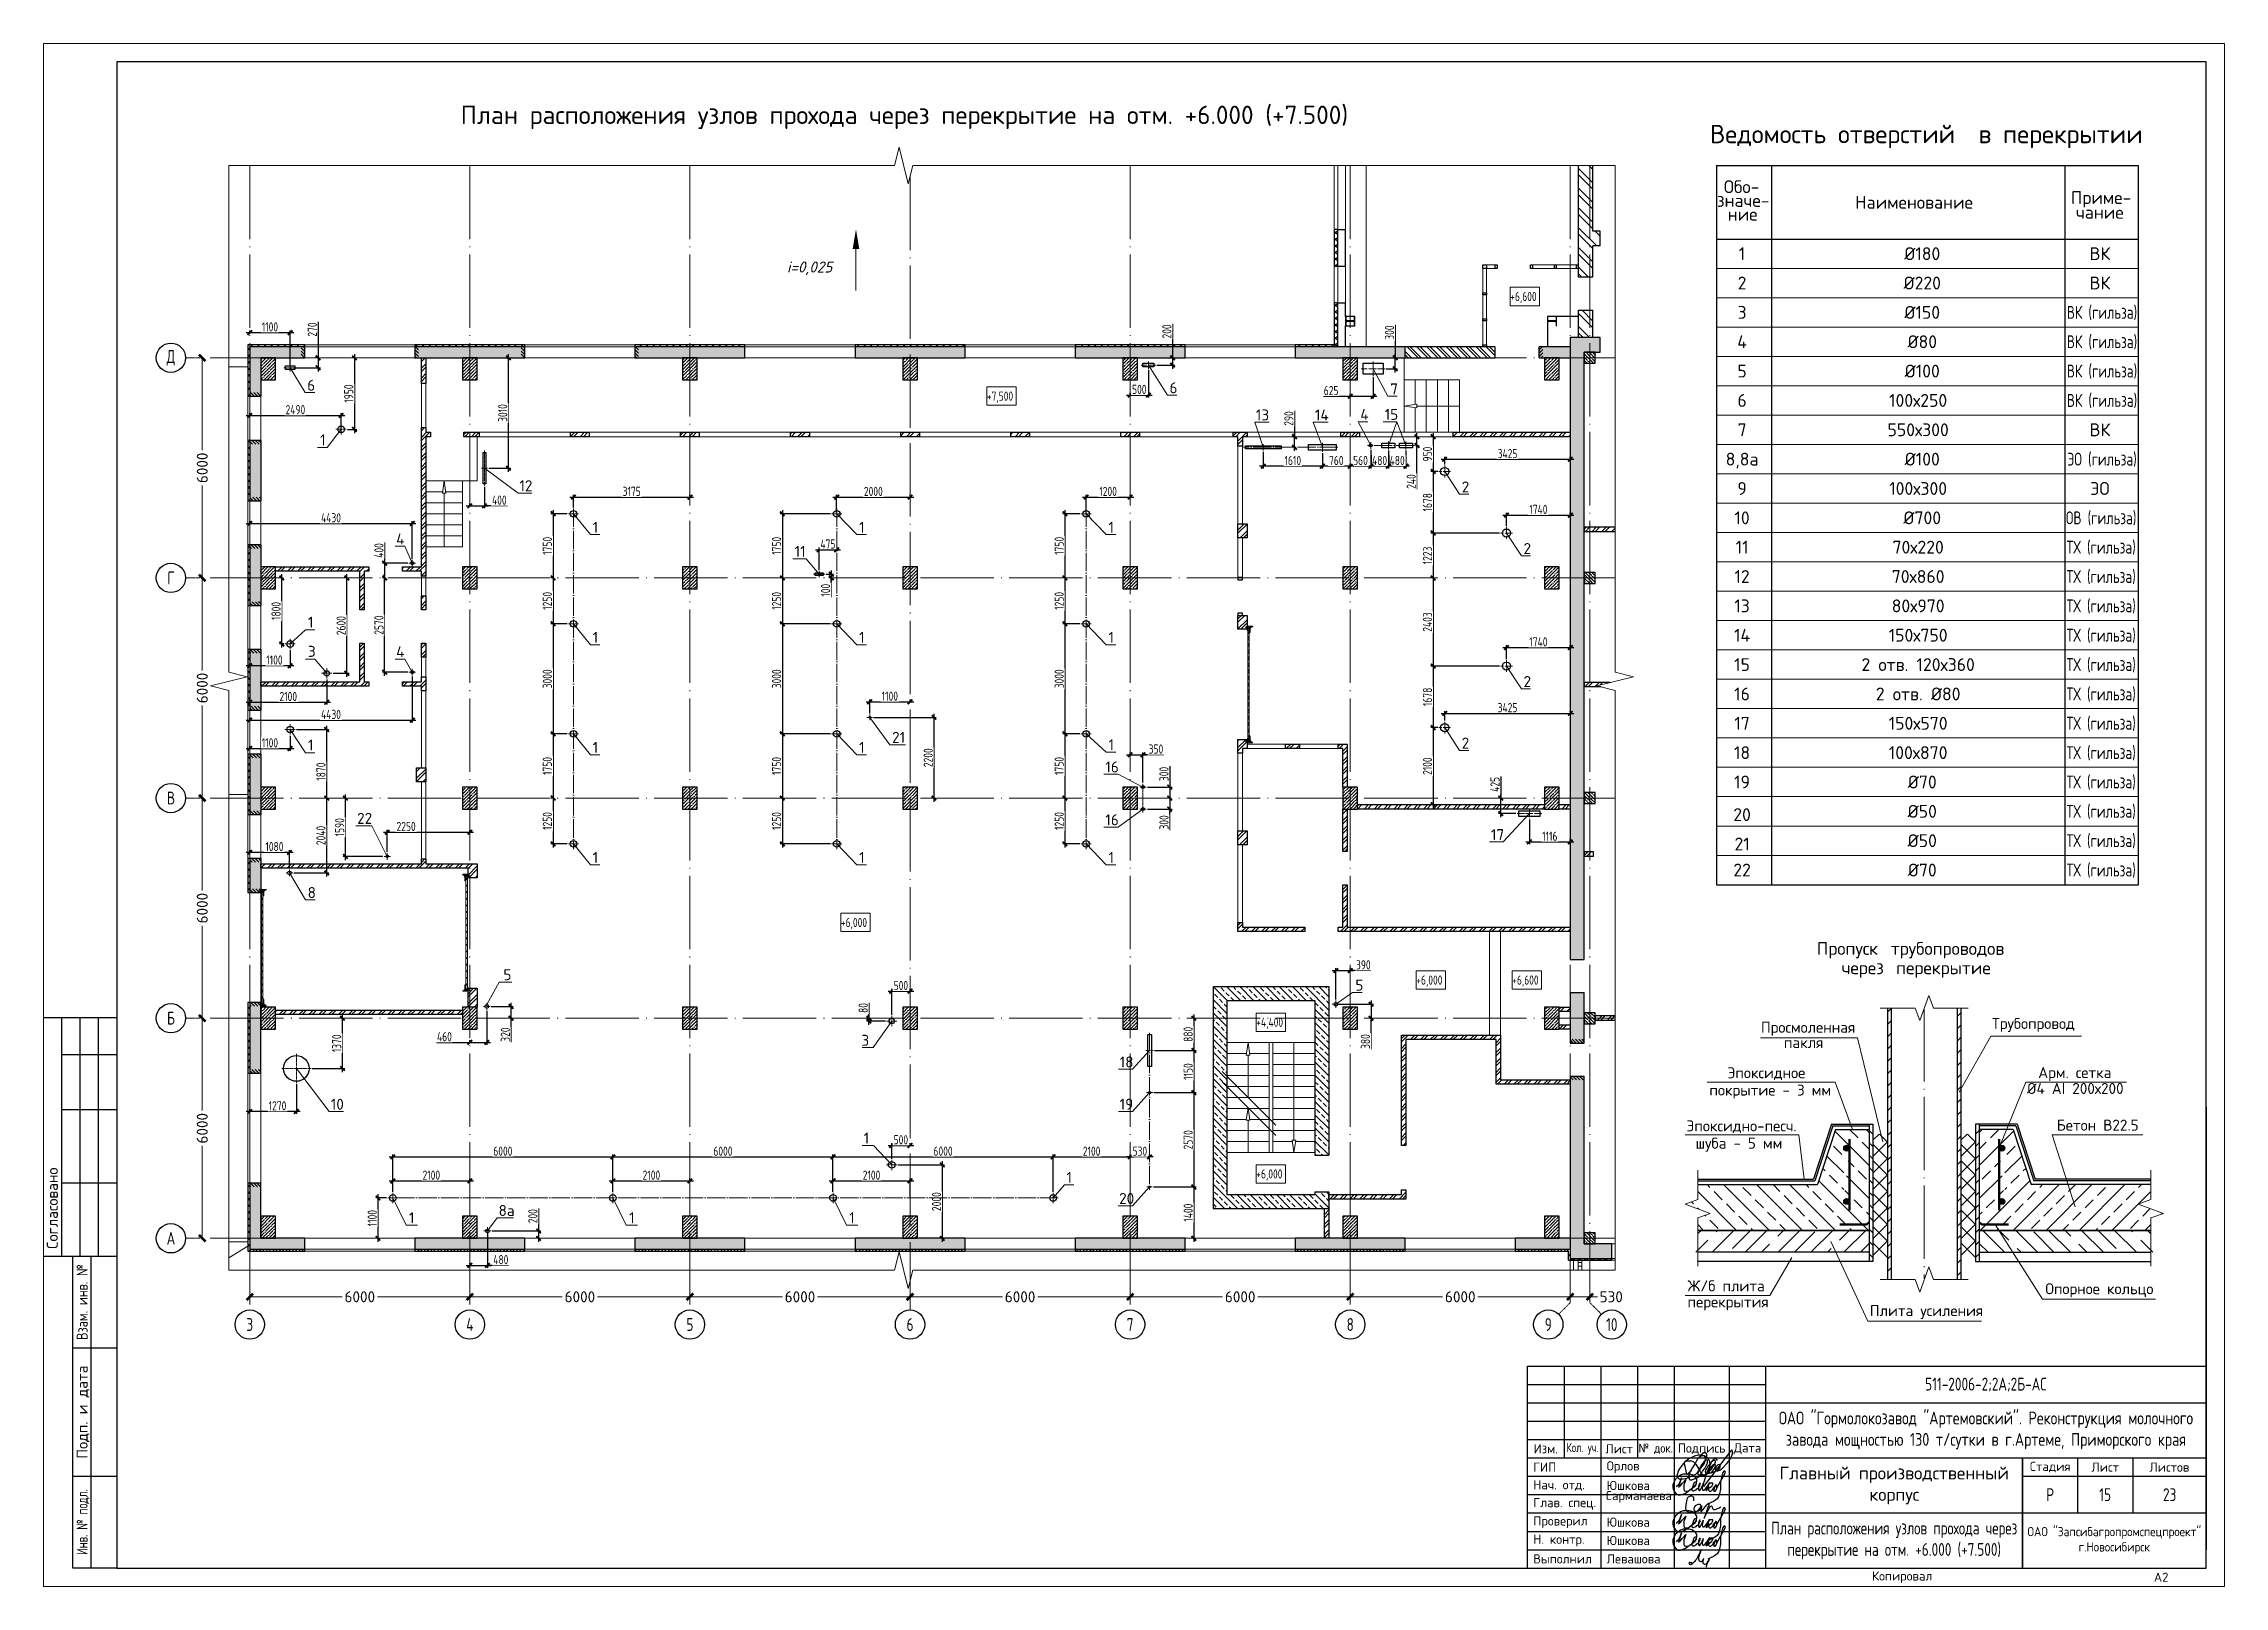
# Model space of a CAD drawing. Extents: x -965262 to 1142518, y -357520 to 71675.
# Drawn here: x 396718 to 456168, y -240088 to -198038 of the extents above; entities that cross this region are included whole.
import ezdxf
from ezdxf.enums import TextEntityAlignment as Align

# ---------------------------------------------------------------- set-up
doc = ezdxf.new("R2010")
doc.units = 0
doc.header["$LTSCALE"] = 10
doc.linetypes.add('DOTE', pattern=[2.42, 2, -0.2, 0.02, -0.2])
doc.layers.get('0').update_dxf_attribs({"linetype": 'CONTINUOUS', "lineweight": 30})
doc.layers.get('Defpoints').update_dxf_attribs({"linetype": 'CONTINUOUS'})
for name, color, linetype, lineweight in [('DOTE', 7, 'DOTE', 9), ('Ростверк', 155, 'CONTINUOUS', 40), ('светиль', 40, 'CONTINUOUS', 30)]:
    doc.layers.add(name, color=color, linetype=linetype, lineweight=lineweight)
doc.layers.add('изменения', color=80, linetype='CONTINUOUS')
doc.styles.add('GOST 2.304', font='isocpeur.ttf', dxfattribs={"width": 0.75, "height": 250})
doc.styles.get("Standard").update_dxf_attribs({"font": 'isocpeur.ttf', "height": 300})
doc.styles.add('стиль1', font='isocpeur.ttf')
doc.dimstyles.new('SPDS', dxfattribs={"dimscale": 50, "dimtxt": 2.5, "dimasz": 2.5, "dimexe": 1.25, "dimexo": 0.625, "dimtad": 1, "dimdec": 0, "dimrnd": 0.001, "dimtxsty": 'GOST 2.304', "dimblk": 'ARCHTICK', "dimblk1": 'ARCHTICK', "dimblk2": 'ARCHTICK', "dimcen": 2.5, "dimdle": 2, "dimadec": 0, "dimazin": 2, "dimtfac": 0.75, "dimtdec": 4, "dimtmove": 1, "dimatfit": 3, "dimfxl": 1, "dimtolj": 1, "dimarcsym": 0})
doc.dimstyles.get("Standard").update_dxf_attribs({"dimscale": 100, "dimtxt": 300, "dimasz": 1.8, "dimexe": 1.8, "dimexo": 0.625, "dimgap": 0.9, "dimtad": 0, "dimdec": 0, "dimzin": 0, "dimdsep": 46, "dimtxsty": 'Standard', "dimblk": 'ARCHTICK', "dimcen": 0.9, "dimclrd": 256, "dimclre": 256, "dimclrt": 256, "dimadec": 0, "dimazin": 0, "dimtfac": 1, "dimtdec": 0, "dimtofl": 0, "dimtmove": 0, "dimatfit": 3, "dimfxl": 1, "dimtolj": 1, "dimtzin": 0, "dimlwd": 15, "dimlwe": 15, "dimarcsym": 0})
pattern_1 = [(135, (347794.75, -221720.88), (-89.80256, -89.80256), []), (135, (347794.75, -221631.08), (-89.80256, -89.80256), [158.75, -31.75, 0, -31.75])]
pattern_2 = [(135, (347794.75, -221720.88), (-89.80256, -89.80256), []), (225, (347794.75, -221720.88), (89.80256, -89.80256), [])]
pattern_3 = [(45, (347794.75, -221720.88), (-89.80256, 89.80256), []), (45, (347884.56, -221720.88), (-89.80256, 89.80256), [158.75, -31.75, 0, -31.75])]
pattern_4 = [(135, (-398536.334, -312226.585), (-44.9012806, -44.9012806), [])]
pattern_5 = [(135, (-392536.334, -312226.585), (-44.9012806, -44.9012806), [])]
pattern_6 = [(45, (-398536.33, -312226.59), (-89.802561, 89.802561), []), (135, (-398536.33, -312226.59), (-89.802561, -89.802561), [])]

msp = doc.modelspace()

# ---------------------------------------------------------------- texts
at = {"style": 'GOST 2.304'}
for s, height, p in [('Ведомость отверстий  в перекрытии', 500, (442142.3, -200752.7, 9801.8)), ('Обо-', 350, (442524.7, -202113.1, 9801.8)), ('значе-', 350, (442334.1, -202488.1, 9801.8)), ('ние', 350, (442627.8, -202863.1, 9801.8))]:
    msp.add_text(s, height=height, dxfattribs=at).set_placement(p)
for s, p in [('Приме- ', (452918.6, -202234.2, 9801.8)), ('Наименование ', (447819.7, -202363.1, 9801.8)), ('чание ', (452883.4, -202636.2, 9801.8)), ('1', (443019.7, -203763.1, 9801.8)), (' %%C180', (447819.7, -203763.1, 9801.8)), ('ВК', (452774, -203763.1, 9801.8)), ('2', (443019.7, -204563.1, 9801.8)), (' %%C220', (447819.7, -204563.1, 9801.8)), ('ВК', (452774, -204563.1, 9801.8)), ('3', (443019.7, -205363.1, 9801.8)), (' %%C150', (447819.7, -205363.1, 9801.8)), ('4', (443019.7, -206163.1, 9801.8)), (' %%C80', (447819.7, -206163.1, 9801.8)), ('5', (443019.7, -206963.1, 9801.8)), (' %%C100', (447819.7, -206963.1, 9801.8)), ('6', (443019.7, -207763.1, 9801.8)), ('100х250', (447819.7, -207763.1, 9801.8)), ('7', (443019.7, -208563.1, 9801.8)), ('550х300', (447819.7, -208563.1, 9801.8)), ('ВК', (452774, -208563.1, 9801.8)), ('8,8а', (443019.7, -209363.1, 9801.8)), (' %%C100', (447819.7, -209363.1, 9801.8)), ('9', (443019.7, -210163.1, 9801.8)), ('100х300', (447819.7, -210163.1, 9801.8)), ('ЭО', (452774, -210163.1, 9801.8)), ('10', (443019.7, -210963.1, 9801.8)), (' %%C700', (447819.7, -210963.1, 9801.8)), ('11', (443019.7, -211763.1, 9801.8)), ('70х220', (447819.7, -211763.1, 9801.8)), ('12', (443019.7, -212563.1, 9801.8)), ('70х860', (447819.7, -212563.1, 9801.8)), ('13', (443019.7, -213363.1, 9801.8)), ('80х970', (447819.7, -213363.1, 9801.8)), ('14', (443019.7, -214163.1, 9801.8)), ('150х750', (447819.7, -214163.1, 9801.8)), ('15', (443019.7, -214963.1, 9801.8)), ('2 отв. 120х360', (447819.7, -214963.1, 9801.8)), ('16', (443019.7, -215763.1, 9801.8)), ('2 отв. %%C80', (447819.7, -215763.1, 9801.8)), ('17', (443019.7, -216563.1, 9801.8)), ('150х570', (447819.7, -216563.1, 9801.8)), ('18', (443019.7, -217363.1, 9801.8)), ('100х870', (447819.7, -217363.1, 9801.8)), ('19', (443019.7, -218163.1, 9801.8)), (' %%C70', (447819.7, -218163.1, 9801.8)), ('20', (443019.7, -219052.7, 9801.8)), (' %%C50', (447819.7, -218963.1, 9801.8)), ('21', (443019.7, -219854, 9801.8)), (' %%C50', (447819.7, -219763.1, 9801.8)), ('22', (443019.7, -220563.1, 9801.8)), (' %%C70', (447819.7, -220563.1, 9801.8))]:
    msp.add_text(s, height=350, dxfattribs=at).set_placement(p, align=Align.MIDDLE_CENTER)
at = {"color": 7, "lineweight": 0, "style": 'GOST 2.304', "width": 0.75}
for s, p in [('+6,600', (436699.2, -205054.3, 14512.9)), ('+7,500', (422431.5, -207770.5, 14512.9)), ('+6,000', (418452.4, -222116.3, 9801.8)), ('+6,000', (434138.2, -223687, 14512.9)), ('+6,600', (436752.5, -223687, 14512.9)), ('+4,400', (429776.4, -224837.6, 11253.1)), ('+6,000', (429776.4, -228971.7, 11253.1))]:
    msp.add_text(s, height=250, dxfattribs=at).set_placement(p)
at = {"style": 'GOST 2.304', "width": 0.75}
for s, p in [('ВК (гильза)', (452831.3, -205363.1, 9801.8)), ('ВК (гильза)', (452831.3, -206163.1, 9801.8)), ('ВК (гильза)', (452831.3, -206963.1, 9801.8)), ('ВК (гильза)', (452831.3, -207763.1, 9801.8)), ('ЭО (гильза)', (452833.8, -209363.1, 9801.8)), ('ОВ (гильза)', (452807.7, -210963.1, 9801.8)), ('ТХ (гильза)', (452808.1, -211763.1, 9801.8)), ('ТХ (гильза)', (452808.1, -212563.1, 9801.8)), ('ТХ (гильза)', (452808.1, -213363.1, 9801.8)), ('ТХ (гильза)', (452808.1, -214163.1, 9801.8)), ('ТХ (гильза)', (452808.1, -214963.1, 9801.8)), ('ТХ (гильза)', (452808.1, -215763.1, 9801.8)), ('ТХ (гильза)', (452808.1, -216563.1, 9801.8)), ('ТХ (гильза)', (452808.1, -217363.1, 9801.8)), ('ТХ (гильза)', (452808.1, -218163.1, 9801.8)), ('ТХ (гильза)', (452808.1, -218963.1, 9801.8)), ('ТХ (гильза)', (452808.1, -219763.1, 9801.8)), ('ТХ (гильза)', (452808.1, -220563.1, 9801.8))]:
    msp.add_text(s, height=350, dxfattribs=at).set_placement(p, align=Align.MIDDLE_CENTER)
at = {"linetype": 'ByBlock', "lineweight": 9, "style": 'стиль1'}
for s, height, p in [('Пропуск', 350, (445060.5, -222875.7, 9801.8)), ('трубопроводов', 350, (447071.4, -222875.7, 9801.8)), ('через', 350, (445732.1, -223402.8, 9801.8)), ('перекрытие', 350, (447219.1, -223402.8, 9801.8)), ('кольцо', 300, (452966.2, -232125.3, 9801.8))]:
    msp.add_text(s, height=height, dxfattribs=at).set_placement(p)
at = {"lineweight": 15, "style": 'стиль1'}
for s, p in [('Просмоленная', (443534.4, -224998.6, 9801.8)), ('Трубопровод', (449833, -224894.3, 9801.8)), ('пакля', (444159.4, -225415.3, 9801.8)), ('покрытие - 3 мм', (442129, -226710.1, 9801.8)), ('Эпоксидное', (442621, -226238, 9801.8)), ('%%C4 АI 200х200', (450786.7, -226666.7, 9801.8)), ('Арм. сетка', (451093, -226232.2, 9801.8)), ('Эпоксидно-песч.', (441502.6, -227685.3, 9801.8)), ('Бетон В22.5', (451597.1, -227666.7, 9801.8)), ('шуба - 5 мм', (441752, -228157.4, 9801.8)), ('Ж/б плита', (441533.1, -232048.3, 9801.8)), ('Опорное', (451286.2, -232125.3, 9801.8)), ('перекрытия', (441533.1, -232483.1, 9801.8)), ('Плита усиления ', (446502.7, -232721.7, 9801.8))]:
    msp.add_text(s, height=300, dxfattribs=at).set_placement(p)
at = {"lineweight": 25, "style": 'GOST 2.304'}
msp.add_text('Согласовано', height=300, rotation=90, dxfattribs=at).set_placement((397105.7, -230887.8, 9801.8))
for s, width, p in [('Взам. инв. №', 0.8, (397767.6, -232337.8, 9801.8)), ('Инв. № подл.', 0.7, (397767.6, -238337.8, 9801.8))]:
    msp.add_text(s, height=300, rotation=90, dxfattribs=dict(at, width=width)).set_placement(p, align=Align.MIDDLE_CENTER)
msp.add_text('Подп. и дата', height=300, rotation=90, dxfattribs=at).set_placement((397767.6, -235337.8, 9801.8), align=Align.MIDDLE_CENTER)
at = {"ltscale": 10, "attachment_point": 5, "style": 'GOST 2.304'}
for s, insert, char_height, width in [('{\\H1.4286x;\\W1;План расположения узлов прохода через перекрытие на отм. +6.000 (+7.500)} ', (420184.6, -200047.9, 13061.6), 350, 28643.798), ('{\\W0.8;ОАО "Гормолокозавод "Артемовский". Реконструкция молочного завода мощностью 130 т/сутки в г.Артеме, Приморского края\\W1; }', (449667.6, -235837.8, 9801.8), 350, 12000), ('{\\W1;Главный производственный корпус}', (447167.6, -237337.8, 9801.8), 350, 7000), ('План расположения узлов прохода через перекрытие на отм. +6.000 (+7.500) ', (447167.6, -238837.8, 9801.8), 350, 7000), ('{\\W0.9;ОАО "Запсибагропромспецпроект"\\Pг.Новосибирск}', (453167.6, -238837.8, 9801.8), 250, 5000)]:
    msp.add_mtext(s, dxfattribs=dict(at, insert=insert, char_height=char_height, width=width))
at = {"color": 7, "ltscale": 25, "insert": (417599.2, -204161.9, 11253.1), "char_height": 300, "width": 13868.141, "attachment_point": 5, "style": 'GOST 2.304'}
msp.add_mtext('{\\fISOCPEUR|b0|i1|c204|p34;\\W1;i=0,025}', dxfattribs=at)
at = {"lineweight": 15, "ltscale": 100, "char_height": 300, "width": 815.97, "attachment_point": 1}
for s, insert in [('6', (427409.8, -207267.9, 9801.8)), ('7', (433429.6, -207299.9, 9801.8)), ('13', (429765, -208008.9, 9801.8)), ('1', (411685.4, -211071.1, 9801.8)), ('2', (437062.2, -211649.1, 9801.8)), ('1', (403923.1, -213657.9, 9801.8)), ('3', (403923.1, -214452.9, 9801.8)), ('1', (411685.4, -214071.1, 9801.8)), ('1', (418947.5, -214071.1, 9801.8)), ('1', (425747.5, -214071.1, 9801.8)), ('2', (437062.2, -215275.1, 9801.8)), ('1', (411685.4, -217071.1, 9801.8)), ('1', (425747.5, -216998.5, 9801.8)), ('16', (425661, -219044.1, 9801.8)), ('17', (436173.7, -219447.2, 9801.8)), ('1', (411685.4, -220071.1, 9801.8)), ('1', (418947.5, -220071.1, 9801.8)), ('1', (425747.5, -220071.1, 9801.8)), ('5', (409252.5, -223266, 9801.8)), ('18', (426052.7, -225644.4, 9819.8)), ('10', (404546.8, -226795.9, 9801.8)), ('19', (426052, -226794.4, 9801.8)), ('1', (406678.8, -229890.9, 9801.8)), ('1', (412678.8, -229890.9, 9801.8)), ('1', (418678.8, -229890.9, 9801.8))]:
    msp.add_mtext(s, dxfattribs=dict(at, insert=insert))
at = {"color": 0, "insert": (449667.6, -234587.8, 9801.8), "char_height": 350, "attachment_point": 5, "style": 'GOST 2.304'}
msp.add_mtext_dynamic_manual_height_columns('511-2006-2;2А;2Б-АС', width=12000, gutter_width=1500, heights=[0], dxfattribs=at)
at = {"style": 'GOST 2.304'}
for s, width, insert, char_height, attachment_point in [('{\\W1;Изм.}', 1000, (437667.6, -236337.8, 9801.8), 250, 5), ('Кол. уч.', 1000, (438667.6, -236337.8, 9801.8), 250, 5), ('{\\W1;Лист}', 1000, (439667.6, -236337.8, 9801.8), 250, 5), ('{\\W0.85;№ док.}', 1000, (440667.6, -236337.8, 9801.8), 250, 5), ('{\\W1;Подпись}', 1500, (441917.6, -236337.8, 9801.8), 250, 5), ('{\\W1;Дата}', 1000, (443167.6, -236337.8, 9801.8), 250, 5), ('{\\W1; ГИП}', 2000, (437167.6, -236837.8, 9801.8), 250, 4), ('{\\W1; Нач. отд.}', 2000, (437167.6, -237337.8, 9801.8), 250, 4), ('{\\W1; Орлов}', 2000, (439167.6, -236837.8, 9801.8), 250, 4), ('{\\W1;Стадия}', 1500, (451417.6, -236837.8, 9801.8), 250, 5), ('{\\W1;Лист}', 1500, (452917.6, -236837.8, 9801.8), 250, 5), ('{\\W1;Листов}', 2000, (454667.6, -236837.8, 9801.8), 250, 5), ('{\\W1; Глав. спец.}', 2000, (437167.6, -237837.8, 9801.8), 250, 4), ('{\\W1;   Сарманаева}', 2000, (440207.1, -237646.9, 9801.8), 250, 5), ('{\\W1; Юшкова}', 2000, (439167.6, -237337.8, 9801.8), 250, 4), ('Р', 1500, (451417.6, -237587.8, 9801.8), 350, 5), ('{\\W1; Проверил}', 2000, (437167.6, -238337.8, 9801.8), 250, 4), ('{\\W1; Юшкова}', 2000, (439167.6, -238337.8, 9801.8), 250, 4), ('{\\W1; Н. контр.}', 2000, (437167.6, -238837.8, 9801.8), 250, 4), ('{\\W1; Юшкова}', 2000, (439167.6, -238837.8, 9801.8), 250, 4), ('{\\W1; Выполнил}', 2000, (437167.6, -239337.8, 9801.8), 250, 4), ('{\\W1; Левашова}', 2000, (439167.6, -239337.8, 9801.8), 250, 4), ('{\\W1; Копировал}', 2000, (446402.5, -239837.8, 9801.8), 250, 4), ('{\\W1;A2}', 2000, (454245.4, -239837.8, 9801.8), 250, 4)]:
    msp.add_mtext_dynamic_manual_height_columns(s, width=width, gutter_width=1500, heights=[0], dxfattribs=dict(at, insert=insert, char_height=char_height, attachment_point=attachment_point))
at = {"color": 1, "char_height": 350, "attachment_point": 5, "style": 'GOST 2.304'}
for s, insert in [('{\\C256;15}', (452917.6, -237587.8, 9801.8)), ('{\\C256;23}', (454676.6, -237587.8, 9801.8))]:
    msp.add_mtext_dynamic_manual_height_columns(s, width=1500, gutter_width=1500, heights=[0], dxfattribs=dict(at, insert=insert))
at = {"layer": 'DOTE', "color": 7, "linetype": 'Continuous', "lineweight": 30, "ltscale": 100, "char_height": 350, "width": 800, "attachment_point": 5, "style": 'GOST 2.304'}
for s, insert in [('Д', (400189, -206600.9, 9801.8)), ('Г', (400189, -212600.9, 9801.8)), ('В', (400189, -218600.9, 9801.8)), ('Б', (400189, -224600.9, 9801.8)), ('А', (400189, -230600.9, 9801.8)), ('3', (402337.2, -232951.2, 9801.8)), ('4', (408337.2, -232951.2, 9801.8)), ('5', (414337.2, -232951.2, 9801.8)), ('6', (420337.2, -232951.2, 9801.8)), ('7', (426337.2, -232951.2, 9801.8)), ('8', (432337.2, -232951.2, 9801.8)), ('9', (437737.2, -232951.2, 9801.8)), ('10', (439467.2, -232951.2, 9801.8))]:
    msp.add_mtext(s, dxfattribs=dict(at, insert=insert))

# ---------------------------------------------------------------- blocks, each defined once
blk = doc.blocks.new('anchor.bolt')
for p, q in [((-0.1, 0), (-0.1, -0.7)), ((0.1, 0), (0.1, -0.1)), ((-0.1, 0), (-0.1, 0)), ((-0.1, 0), (0.1, -0.1)), ((0.1, -0.1), (-0.1, 0)), ((-0.1, -0.1), (-0.1, -0.1)), ((-0.1, -0.1), (0.1, -0.1)), ((0.1, -0.1), (-0.1, -0.1)), ((-0.1, -0.3), (-0.1, -0.2)), ((-0.1, -0.2), (-0.1, -0.2)), ((-0.1, -0.2), (0.1, -0.2)), ((0.1, -0.2), (-0.1, -0.2)), ((-0.1, -0.3), (0.1, -0.3)), ((0.1, -0.3), (-0.1, -0.3)), ((-0.1, -0.3), (-0.1, -0.3)), ((-0.1, -0.3), (0.1, -0.3)), ((0.1, -0.4), (-0.1, -0.3)), ((-0.1, -0.5), (-0.1, -0.4)), ((-0.1, -0.4), (-0.1, -0.4)), ((-0.1, -0.4), (0.1, -0.4)), ((0.1, -0.4), (-0.1, -0.4)), ((-0.1, -0.5), (0.1, -0.5)), ((0.1, -0.5), (-0.1, -0.5)), ((-0.1, -0.5), (-0.1, -0.5)), ((-0.1, -0.5), (0.1, -0.5)), ((0.1, -0.6), (-0.1, -0.5)), ((-0.1, -0.7), (-0.1, -0.6)), ((-0.1, -0.6), (-0.1, -0.6)), ((0, -0.6), (-0.1, -0.6)), ((-0.1, -0.6), (0.1, -0.6)), ((0.1, -0.6), (-0.1, -0.6)), ((-0.1, -0.6), (-0.1, -0.6)), ((0, -0.8), (-0.1, -0.7)), ((-0.1, -0.7), (0, -0.8)), ((0, -0.6), (0, -0.8)), ((0, -0.6), (0, -0.6)), ((0, -0.6), (0, -0.8)), ((0, -0.7), (0, -0.6)), ((0, -0.6), (0, -0.8)), ((0, -0.6), (0, -0.8)), ((0, -0.6), (0, -0.8)), ((0, -0.7), (0, -0.7)), ((0, -0.7), (0, -0.7)), ((0, -0.8), (0, -0.7)), ((0, -0.8), (0.1, -0.7)), ((0.1, -0.1), (0.1, -0.1)), ((0.1, -0.1), (0.1, -0.1)), ((0.1, -0.1), (0.1, -0.1)), ((0.1, -0.1), (0.1, -0.1)), ((0.1, -0.1), (0.1, -0.1)), ((0.1, -0.1), (0.1, -0.2)), ((0.1, -0.2), (0.1, -0.2)), ((0.1, -0.2), (0.1, -0.2)), ((0.1, -0.2), (0.1, -0.3)), ((0.1, -0.3), (0.1, -0.3)), ((0.1, -0.3), (0.1, -0.3)), ((0.1, -0.3), (0.1, -0.3)), ((0.1, -0.3), (0.1, -0.3)), ((0.1, -0.3), (0.1, -0.4)), ((0.1, -0.4), (0.1, -0.5)), ((0.1, -0.4), (0.1, -0.4)), ((0.1, -0.4), (0.1, -0.4)), ((0.1, -0.4), (0.1, -0.4)), ((0.1, -0.5), (0.1, -0.5)), ((0.1, -0.5), (0.1, -0.5)), ((0.1, -0.5), (0.1, -0.5)), ((0.1, -0.5), (0.1, -0.5)), ((0.1, -0.5), (0.1, -0.6)), ((0.1, -0.6), (0.1, -0.6)), ((0.1, -0.6), (0.1, -0.6)), ((0.1, -0.6), (0.1, -0.6)), ((0.1, -0.6), (0.1, -0.7))]:
    blk.add_line(p, q)
blk.add_arc((0.2, -0.6), 0.222, 187.9982, 219.836)
blk = doc.blocks.new('Крепеж_ворот')
at = {"lineweight": 15}
h = blk.add_hatch(dxfattribs=at)
h.set_pattern_fill('ANSI31', color=256, scale=2, angle=180)
h.set_pattern_definition([(225, (746089.599, 74802.7244), (4.49013, -4.49013), [])])
h.paths.add_polyline_path([(746087, 74804), (746087, 74802), (746091, 74802), (746094, 74802), (746094, 74804)], flags=17)
h.paths.add_polyline_path([(746116, 74802, 0.165118), (746120, 74803), (746124, 74806, -0.301689), (746131, 74807), (746135, 74805, 0.130081), (746138, 74804), (746142, 74804), (746142, 74806), (746138, 74806, -0.130081), (746136, 74807), (746133, 74809, 0.301689), (746123, 74808), (746118, 74805, -0.165112), (746116, 74804), (746064, 74804, -0.414223), (746061, 74807), (746061, 74868), (746059, 74868), (746059, 74869), (746059, 74870), (746059, 74870), (746059, 74871), (746059, 74872), (746059, 74872), (746059, 74873), (746059, 74874), (746059, 74875), (746059, 74876), (746059, 74876), (746059, 74877), (746059, 74877), (746059, 74878), (746059, 74879), (746059, 74879), (746061, 74879), (746061, 74945), (746058, 74945), (746058, 74807, 0.41422), (746064, 74802)])
h = blk.add_hatch(dxfattribs=at)
h.set_pattern_fill('ANSI31', color=256, scale=2, angle=90)
h.set_pattern_definition([(135, (736343.8085, 75928.334), (-4.490128, -4.490128), [])])
edge = h.paths.add_edge_path()
edge.add_ellipse((746065, 74838), major_axis=(-1.67, 1.67), ratio=1, start_angle=45, end_angle=135, ccw=False)
edge.add_line((746063, 74838), (746063, 74868))
edge.add_line((746063, 74868), (746061, 74868))
edge.add_line((746061, 74868), (746061, 74838))
edge.add_ellipse((746065, 74838), major_axis=(-2.89, 2.89), ratio=1, start_angle=45, end_angle=135)
edge.add_line((746065, 74834), (746097, 74834))
edge.add_line((746097, 74834), (746097, 74836))
edge.add_line((746097, 74836), (746065, 74836))
edge = h.paths.add_edge_path()
edge.add_ellipse((746065, 74890), major_axis=(2.89, 2.89), ratio=1, start_angle=106, end_angle=135)
edge.add_line((746061, 74890), (746061, 74879))
edge.add_line((746061, 74879), (746063, 74879))
edge.add_line((746063, 74879), (746063, 74890))
edge.add_ellipse((746065, 74890), major_axis=(-1.67, 1.67), ratio=1, start_angle=16, end_angle=45, ccw=False)
edge.add_line((746063, 74891), (746070, 74904))
edge.add_ellipse((746079, 74899), major_axis=(7.45, 7.45), ratio=1, start_angle=-3, end_angle=106, ccw=False)
edge.add_line((746087, 74906), (746097, 74894))
edge.add_line((746097, 74894), (746099, 74895))
edge.add_line((746099, 74895), (746088, 74907))
edge.add_ellipse((746079, 74899), major_axis=(8.67, 8.67), ratio=1, start_angle=-3, end_angle=106)
edge.add_line((746068, 74905), (746062, 74892))
h = blk.add_hatch(color=256, dxfattribs=at)
h.dxf.hatch_style = 1
h.paths.add_polyline_path([(746146, 74809), (746143, 74810, 0.10613), (746142, 74810), (746136, 74809, -0.181324), (746135, 74810, 0.335683), (746120, 74809, -0.119126), (746119, 74809, 0.371631), (746118, 74808), (746118, 74808, 0.451909), (746119, 74807, 0.124341), (746121, 74808, -0.343618), (746134, 74808, 0.181324), (746137, 74808), (746143, 74808, -0.110452), (746143, 74808), (746147, 74807, -0.710497), (746147, 74805), (746143, 74804), (746136, 74804, -0.178994), (746133, 74805, 0.369834), (746130, 74805, -0.178993), (746127, 74804), (746122, 74804, 0.120709), (746122, 74804), (746120, 74803, -0.017147), (746119, 74802, 0.538795), (746120, 74802), (746127, 74802, 0.207608), (746131, 74804, -0.433918), (746132, 74804, 0.207608), (746135, 74802), (746143, 74802, 0.079707), (746143, 74802), (746148, 74804, 0.461502), (746149, 74807, -0.250825), (746149, 74808, -0.128039), (746173, 74816, 0.416657), (746174, 74816), (746174, 74817, 0.409849), (746173, 74817, 0.127248)])
for p, q in [((746058, 74807), (746058, 74945)), ((746058, 74945), (746061, 74945)), ((746061, 74879), (746061, 74945)), ((746059, 74879), (746063, 74879)), ((746059, 74868), (746059, 74879)), ((746059, 74868), (746063, 74868)), ((746061, 74879), (746061, 74890)), ((746061, 74807), (746061, 74868)), ((746061, 74838), (746061, 74868)), ((746068, 74905), (746062, 74892)), ((746070, 74904), (746063, 74891)), ((746063, 74838), (746063, 74890)), ((746064, 74883), (746063, 74883)), ((746064, 74865), (746063, 74865)), ((746064, 74883), (746064, 74874)), ((746067, 74880), (746064, 74883)), ((746064, 74875), (746064, 74873)), ((746064, 74874), (746064, 74865)), ((746067, 74868), (746064, 74865)), ((746064, 74804), (746116, 74804)), ((746064, 74802), (746116, 74802)), ((746097, 74836), (746065, 74836)), ((746097, 74834), (746065, 74834)), ((746067, 74880), (746067, 74875)), ((746067, 74873), (746067, 74868)), ((746079, 74806), (746102, 74806)), ((746079, 74806), (746079, 74804)), ((746079, 74804), (746102, 74804)), ((746082, 74814), (746081, 74813)), ((746081, 74813), (746081, 74806)), ((746099, 74814), (746082, 74814)), ((746086, 74813), (746086, 74806)), ((746087, 74906), (746097, 74894)), ((746088, 74907), (746099, 74895)), ((746095, 74813), (746095, 74806)), ((746097, 74894), (746099, 74895)), ((746097, 74834), (746097, 74836)), ((746099, 74814), (746100, 74813)), ((746100, 74813), (746100, 74806)), ((746102, 74806), (746102, 74804)), ((746118, 74805), (746123, 74808)), ((746120, 74803), (746124, 74806)), ((746135, 74805), (746131, 74807)), ((746136, 74807), (746133, 74809)), ((746142, 74806), (746138, 74806)), ((746138, 74804), (746142, 74804)), ((746142, 74806), (746142, 74804)), ((746142, 74804), (746142, 74806)), ((746143, 74804), (746147, 74805)), ((746143, 74802), (746148, 74804)), ((746174, 74817), (746174, 74816))]:
    blk.add_line(p, q)
for p, q in [((746061, 74879), (746061, 74881)), ((746061, 74834), (746061, 74868)), ((746063, 74883), (746063, 74874)), ((746063, 74874), (746063, 74865)), ((746073, 74842), (746073, 74905)), ((746073, 74896), (746077, 74892)), ((746073, 74851), (746077, 74855)), ((746074, 74886), (746074, 74861)), ((746074, 74880), (746076, 74880)), ((746074, 74867), (746076, 74867)), ((746076, 74886), (746076, 74883)), ((746076, 74883), (746076, 74886)), ((746076, 74886), (746077, 74886)), ((746076, 74864), (746076, 74883)), ((746077, 74873), (746076, 74880)), ((746076, 74880), (746076, 74867)), ((746077, 74873), (746076, 74867)), ((746076, 74864), (746076, 74861)), ((746076, 74864), (746076, 74861)), ((746076, 74861), (746077, 74861)), ((746077, 74886), (746077, 74892)), ((746077, 74861), (746077, 74855)), ((746081, 74898), (746081, 74886)), ((746081, 74849), (746081, 74861)), ((746087, 74898), (746082, 74898)), ((746082, 74886), (746087, 74886)), ((746082, 74861), (746087, 74861)), ((746087, 74849), (746082, 74849)), ((746087, 74899), (746087, 74898)), ((746087, 74886), (746087, 74898)), ((746087, 74886), (746098, 74886)), ((746087, 74849), (746087, 74861)), ((746087, 74861), (746098, 74861)), ((746087, 74847), (746087, 74849)), ((746099, 74885), (746099, 74883)), ((746099, 74883), (746099, 74864)), ((746099, 74882), (746100, 74882)), ((746099, 74865), (746100, 74865)), ((746099, 74862), (746099, 74864)), ((746100, 74861), (746100, 74886)), ((746100, 74886), (746110, 74886)), ((746100, 74861), (746110, 74861)), ((746110, 74861), (746110, 74886)), ((746110, 74881), (746225, 74881)), ((746110, 74865), (746212, 74865)), ((746114, 74877), (746225, 74877)), ((746250, 74859), (746250, 74863))]:
    blk.add_line(p, q, dxfattribs=at)
at = {"lineweight": 15, "ltscale": 0.5}
for p, q in [((746076, 74886), (746074, 74886)), ((746076, 74861), (746074, 74861))]:
    blk.add_line(p, q, dxfattribs=at)
at = {"lineweight": 15, "extrusion": (-1.7375e-14, 1, 0)}
for p, q in [((746113, 74884), (746225, 74884)), ((746113, 74863), (746113, 74884)), ((746113, 74863), (746136, 74863)), ((746117, 74857), (746117, 74829)), ((746117, 74826), (746119, 74823)), ((746119, 74823), (746123, 74825)), ((746121, 74857), (746121, 74829)), ((746123, 74825), (746121, 74828)), ((746123, 74863), (746123, 74863)), ((746250, 74863), (746123, 74863)), ((746250, 74859), (746123, 74859)), ((746124, 74840), (746124, 74849)), ((746136, 74882), (746157, 74882)), ((746136, 74863), (746136, 74882)), ((746157, 74882), (746157, 74863)), ((746157, 74863), (746212, 74863))]:
    blk.add_line(p, q, dxfattribs=at)
at = {"lineweight": 15, "ltscale": 0.5, "extrusion": (-1.7375e-14, 1, 0)}
for p, q in [((746113, 74880), (746225, 74880)), ((746136, 74866), (746113, 74866)), ((746115, 74871), (746120, 74871)), ((746121, 74857), (746117, 74857)), ((746117, 74852), (746117, 74854)), ((746121, 74840), (746117, 74840)), ((746117, 74837), (746117, 74835)), ((746121, 74829), (746117, 74829)), ((746120, 74839), (746120, 74850)), ((746124, 74848), (746120, 74848)), ((746124, 74841), (746120, 74841)), ((746123, 74869), (746123, 74863)), ((746123, 74863), (746123, 74859)), ((746140, 74863), (746140, 74859)), ((746153, 74863), (746153, 74859)), ((746212, 74866), (746157, 74866)), ((746173, 74863), (746173, 74859))]:
    blk.add_line(p, q, dxfattribs=at)
at = {"lineweight": 15, "extrusion": (-2.77556e-16, -1, 0)}
for p, q in [((746225, 74866), (746114, 74866)), ((746128, 74866), (746128, 74863)), ((746138, 74866), (746138, 74863)), ((746164, 74866), (746164, 74863)), ((746174, 74866), (746174, 74863)), ((746201, 74866), (746201, 74863)), ((746210, 74866), (746210, 74863)), ((746225, 74884), (746225, 74863))]:
    blk.add_line(p, q, dxfattribs=at)
at = {"extrusion": (-1, -4.26669e-14, 0)}
for p, q in [((746118, 74808), (746118, 74808)), ((746136, 74809), (746142, 74810)), ((746143, 74808), (746137, 74808)), ((746143, 74810), (746146, 74809)), ((746147, 74807), (746143, 74808))]:
    blk.add_line(p, q, dxfattribs=at)
at = {"extrusion": (-1, -4.2422e-14, 1.22461e-16)}
for p, q in [((746119, 74803), (746122, 74804)), ((746127, 74802), (746120, 74802)), ((746122, 74804), (746127, 74804)), ((746143, 74802), (746135, 74802)), ((746136, 74804), (746143, 74804))]:
    blk.add_line(p, q, dxfattribs=at)
at = {"lineweight": 15}
for centre, radius, start, end in [((746079, 74899), 8.28, 0, 136.00967), ((746079, 74847), 8.28, 223.99033, 0), ((746077, 74883), 0.956, 180, 270), ((746077, 74883), 0.75, 180, 270), ((746077, 74864), 0.956, 90, 180), ((746077, 74864), 0.75, 90, 180), ((746076, 74892), 0.375, 0, 45), ((746076, 74855), 0.375, 315, 0), ((746082, 74898), 0.375, 91, 180), ((746082, 74886), 0.75, 180, 270), ((746082, 74861), 0.75, 90, 180), ((746082, 74849), 0.375, 180, 269), ((746098, 74885), 0.375, 0, 90), ((746098, 74862), 0.375, 270, 0), ((746123, 74857), 5.92, 90, 180), ((746123, 74829), 5.92, 180, 199.64644), ((746123, 74857), 1.87, 90, 180), ((746129, 74855), 8.15, 194.99861, 233.92136), ((746129, 74833), 8.15, 126.07864, 165.00139), ((746123, 74829), 1.87, 180, 185.53127)]:
    blk.add_arc(centre, radius, start, end, dxfattribs=at)
for centre, radius, start, end in [((746064, 74807), 5.62, 180, 270), ((746064, 74807), 3.11, 180, 270), ((746082, 74804), 10.4, 68.27529, 87.87816), ((746091, 74798), 16.2, 73.30599, 107.29197), ((746099, 74804), 10.4, 92.12184, 111.72471), ((746116, 74807), 3.11, 270, 307.50429), ((746116, 74807), 5.62, 270, 307.50429), ((746119, 74808), 0.586, 91.72469, 173.27112), ((746119, 74807), 0.586, 173.27112, 270.54696), ((746118, 74812), 3.52, 271.72469, 298.89834), ((746118, 74812), 5.21, 270.54696, 298.89834), ((746128, 74799), 12.4, 54.89026, 129.11428), ((746128, 74799), 10.7, 54.89026, 130.74476), ((746128, 74801), 8.97, 60.35337, 127.50429), ((746128, 74801), 8.97, 60.35337, 127.50429), ((746128, 74801), 8.97, 60.35337, 127.50429), ((746128, 74801), 6.46, 60.35337, 127.50429), ((746136, 74811), 3.54, 234.89026, 276), ((746136, 74811), 1.86, 234.89026, 276), ((746138, 74810), 5.62, 240.35337, 270), ((746138, 74810), 3.11, 240.35337, 270), ((746143, 74810), 0.292, 71.76748, 96), ((746143, 74808), 0.292, 70.78733, 96), ((746176, 74761), 56.8, 93.28053, 122.28779), ((746147, 74806), 0.562, 289.21267, 70.78733), ((746147, 74806), 2.25, 288.22907, 27.3228), ((746176, 74765), 50.3, 93.65928, 122.84475), ((746150, 74807), 0.586, 151, 207.3228), ((746173, 74817), 0.6, 4.13569, 93.28053), ((746173, 74816), 0.6, 273.65928, 4.13569)]:
    blk.add_arc(centre, radius, start, end)
at = {"lineweight": 15, "ltscale": 0.5}
for centre, radius, start, end in [((746119, 74852), 2.25, 195, 270), ((746119, 74836), 2.25, 90, 165), ((746119, 74850), 0.375, 0, 90), ((746119, 74839), 0.375, 270, 0)]:
    blk.add_arc(centre, radius, start, end, dxfattribs=at)
at = {"extrusion": (-1.22461e-16, -5.20252e-30, -1)}
for centre, radius, start, end in [((-746120, 74802), 0.187, 270, 62.46874), ((-746122, 74803), 0.586, 62.46874, 90), ((-746127, 74809), 4.69, 229.40766, 270), ((-746127, 74807), 4.69, 223.08626, 270), ((-746131, 74803), 2.32, 49.40766, 130.59234), ((-746131, 74803), 0.637, 43.08626, 136.91374), ((-746135, 74807), 4.69, 270, 316.91374), ((-746136, 74809), 4.69, 270, 310.59234), ((-746143, 74804), 0.292, 250.78733, 270), ((-746143, 74802), 0.292, 251.77093, 270)]:
    blk.add_arc(centre, radius, start, end, dxfattribs=at)
at = {"extrusion": (0, 0, -1)}
for centre, major_axis, start_param, end_param in [((746079, 74899), (8.67, 8.67), 4.433136, 6.335545), ((746079, 74899), (7.45, 7.45), 4.433136, 6.335545), ((746065, 74890), (2.89, 2.89), 3.926991, 4.433136), ((746065, 74838), (-2.89, 2.89), 3.926991, 5.497787), ((746065, 74890), (-1.67, 1.67), 5.497787, 6.003933), ((746065, 74838), (-1.67, 1.67), 3.926991, 5.497787)]:
    blk.add_ellipse(centre, major_axis=major_axis, ratio=1, start_param=start_param, end_param=end_param, dxfattribs=at)
for points in [[(746067, 74875), (746066, 74875), (746064, 74875)], [(746064, 74873), (746066, 74873), (746067, 74873)]]:
    blk.add_rational_spline(points, [1, 1.01284142743, 1], degree=2)
at = {"lineweight": 15, "ltscale": 0.5}
for points, knots in [([(746115, 74871), (746115, 74871), (746114, 74871), (746114, 74871), (746114, 74872), (746113, 74872), (746113, 74872), (746113, 74873), (746113, 74873), (746113, 74873)], [0.37141352, 0.37141352, 0.37141352, 0.37141352, 0.39402571, 0.39402571, 0.41663789, 0.41663789, 0.43959523, 0.43959523, 0.46255257, 0.46255257, 0.46255257, 0.46255257]), ([(746123, 74869), (746123, 74869), (746123, 74869), (746122, 74870), (746122, 74870), (746122, 74871), (746122, 74871), (746121, 74871), (746121, 74871), (746120, 74871)], [0.28027447, 0.28027447, 0.28027447, 0.28027447, 0.30323181, 0.30323181, 0.32618916, 0.32618916, 0.34880134, 0.34880134, 0.37141352, 0.37141352, 0.37141352, 0.37141352])]:
    blk.add_open_spline(points, degree=3, knots=knots, dxfattribs=at)
at = {"lineweight": 15}
for points in [[(746117, 74827), (746117, 74827), (746117, 74826), (746117, 74826)], [(746121, 74828), (746121, 74828), (746121, 74828), (746121, 74829)]]:
    blk.add_open_spline(points, degree=3, dxfattribs=at)
at = {"xscale": -50.80000000000001, "yscale": 50.80000000000001, "zscale": 50.80000000000001}
blk.add_blockref('anchor.bolt', (746091, 74804), dxfattribs=at)
blk = doc.blocks.new('_ArchTick')
at = {"color": 0, "linetype": 'ByBlock', "lineweight": 0, "const_width": 0.4}
blk.add_lwpolyline([(-0.5, -0.5), (0.5, 0.5)], dxfattribs=at)
blk = doc.blocks.new('*D1860')
at = {"lineweight": 15, "transparency": 16777216}
for p, q in [((432337, -232133), (432337, -232015)), ((432337, -232195), (434857, -232195)), ((438337, -232195), (435817, -232195)), ((438337, -232133), (438337, -232015))]:
    blk.add_line(p, q, dxfattribs=at)
at = {"layer": 'Defpoints', "color": 0, "lineweight": 15, "transparency": 16777216}
for p in [(432337, -232195), (432337, -232195), (438337, -232195)]:
    blk.add_point(p, dxfattribs=at)
at = {"lineweight": 15, "transparency": 16777216, "xscale": 180, "yscale": 180, "zscale": 180, "rotation": 180}
blk.add_blockref('_ArchTick', (432337, -232195), dxfattribs=at)
at = {"lineweight": 15, "transparency": 16777216, "xscale": 180, "yscale": 180, "zscale": 180}
blk.add_blockref('_ArchTick', (438337, -232195), dxfattribs=at)
at = {"lineweight": 15, "transparency": 16777216, "insert": (435337, -232195), "char_height": 300, "attachment_point": 5}
blk.add_mtext('\\A1;6000', dxfattribs=at)
blk = doc.blocks.new('*D1861')
at = {"lineweight": 15, "transparency": 16777216}
for p, q in [((438337, -232133), (438337, -232015)), ((438337, -232195), (438867, -232195)), ((438867, -232133), (438867, -232015)), ((438867, -232195), (439077, -232195))]:
    blk.add_line(p, q, dxfattribs=at)
at = {"layer": 'Defpoints', "color": 0, "lineweight": 15, "transparency": 16777216}
for p in [(438337, -232195), (438337, -232195), (438867, -232195)]:
    blk.add_point(p, dxfattribs=at)
at = {"lineweight": 15, "transparency": 16777216, "xscale": 180, "yscale": 180, "zscale": 180, "rotation": 180}
blk.add_blockref('_ArchTick', (438337, -232195), dxfattribs=at)
at = {"lineweight": 15, "transparency": 16777216, "xscale": 180, "yscale": 180, "zscale": 180}
blk.add_blockref('_ArchTick', (438867, -232195), dxfattribs=at)
at = {"lineweight": 15, "transparency": 16777216, "insert": (439452, -232195), "char_height": 300, "attachment_point": 5}
blk.add_mtext('\\A1;530', dxfattribs=at)
blk = doc.blocks.new('*D1862')
at = {"lineweight": 15, "transparency": 16777216}
for p, q in [((426337, -232133), (426337, -232015)), ((426337, -232195), (428857, -232195)), ((432337, -232195), (429817, -232195)), ((432337, -232133), (432337, -232015))]:
    blk.add_line(p, q, dxfattribs=at)
at = {"layer": 'Defpoints', "color": 0, "lineweight": 15, "transparency": 16777216}
for p in [(426337, -232195), (426337, -232195), (432337, -232195)]:
    blk.add_point(p, dxfattribs=at)
at = {"lineweight": 15, "transparency": 16777216, "xscale": 180, "yscale": 180, "zscale": 180, "rotation": 180}
blk.add_blockref('_ArchTick', (426337, -232195), dxfattribs=at)
at = {"lineweight": 15, "transparency": 16777216, "xscale": 180, "yscale": 180, "zscale": 180}
blk.add_blockref('_ArchTick', (432337, -232195), dxfattribs=at)
at = {"lineweight": 15, "transparency": 16777216, "insert": (429337, -232195), "char_height": 300, "attachment_point": 5}
blk.add_mtext('\\A1;6000', dxfattribs=at)
blk = doc.blocks.new('*D1863')
at = {"lineweight": 15, "transparency": 16777216}
for p, q in [((420337, -232133), (420337, -232015)), ((420337, -232195), (422857, -232195)), ((426337, -232195), (423817, -232195)), ((426337, -232133), (426337, -232015))]:
    blk.add_line(p, q, dxfattribs=at)
at = {"layer": 'Defpoints', "color": 0, "lineweight": 15, "transparency": 16777216}
for p in [(420337, -232195), (420337, -232195), (426337, -232195)]:
    blk.add_point(p, dxfattribs=at)
at = {"lineweight": 15, "transparency": 16777216, "xscale": 180, "yscale": 180, "zscale": 180, "rotation": 180}
blk.add_blockref('_ArchTick', (420337, -232195), dxfattribs=at)
at = {"lineweight": 15, "transparency": 16777216, "xscale": 180, "yscale": 180, "zscale": 180}
blk.add_blockref('_ArchTick', (426337, -232195), dxfattribs=at)
at = {"lineweight": 15, "transparency": 16777216, "insert": (423337, -232195), "char_height": 300, "attachment_point": 5}
blk.add_mtext('\\A1;6000', dxfattribs=at)
blk = doc.blocks.new('*D1864')
at = {"lineweight": 15, "transparency": 16777216}
for p, q in [((414337, -232133), (414337, -232015)), ((414337, -232195), (416857, -232195)), ((420337, -232195), (417817, -232195)), ((420337, -232133), (420337, -232015))]:
    blk.add_line(p, q, dxfattribs=at)
at = {"layer": 'Defpoints', "color": 0, "lineweight": 15, "transparency": 16777216}
for p in [(414337, -232195), (414337, -232195), (420337, -232195)]:
    blk.add_point(p, dxfattribs=at)
at = {"lineweight": 15, "transparency": 16777216, "xscale": 180, "yscale": 180, "zscale": 180, "rotation": 180}
blk.add_blockref('_ArchTick', (414337, -232195), dxfattribs=at)
at = {"lineweight": 15, "transparency": 16777216, "xscale": 180, "yscale": 180, "zscale": 180}
blk.add_blockref('_ArchTick', (420337, -232195), dxfattribs=at)
at = {"lineweight": 15, "transparency": 16777216, "insert": (417337, -232195), "char_height": 300, "attachment_point": 5}
blk.add_mtext('\\A1;6000', dxfattribs=at)
blk = doc.blocks.new('*D1865')
at = {"lineweight": 15, "transparency": 16777216}
for p, q in [((408337, -232133), (408337, -232015)), ((408337, -232195), (410857, -232195)), ((414337, -232195), (411817, -232195)), ((414337, -232133), (414337, -232015))]:
    blk.add_line(p, q, dxfattribs=at)
at = {"layer": 'Defpoints', "color": 0, "lineweight": 15, "transparency": 16777216}
for p in [(408337, -232195), (408337, -232195), (414337, -232195)]:
    blk.add_point(p, dxfattribs=at)
at = {"lineweight": 15, "transparency": 16777216, "xscale": 180, "yscale": 180, "zscale": 180, "rotation": 180}
blk.add_blockref('_ArchTick', (408337, -232195), dxfattribs=at)
at = {"lineweight": 15, "transparency": 16777216, "xscale": 180, "yscale": 180, "zscale": 180}
blk.add_blockref('_ArchTick', (414337, -232195), dxfattribs=at)
at = {"lineweight": 15, "transparency": 16777216, "insert": (411337, -232195), "char_height": 300, "attachment_point": 5}
blk.add_mtext('\\A1;6000', dxfattribs=at)
blk = doc.blocks.new('*D1866')
at = {"lineweight": 15, "transparency": 16777216}
for p, q in [((402337, -232133), (402337, -232015)), ((402337, -232195), (404857, -232195)), ((408337, -232195), (405817, -232195)), ((408337, -232133), (408337, -232015))]:
    blk.add_line(p, q, dxfattribs=at)
at = {"layer": 'Defpoints', "color": 0, "lineweight": 15, "transparency": 16777216}
for p in [(402337, -232195), (402337, -232195), (408337, -232195)]:
    blk.add_point(p, dxfattribs=at)
at = {"lineweight": 15, "transparency": 16777216, "xscale": 180, "yscale": 180, "zscale": 180, "rotation": 180}
blk.add_blockref('_ArchTick', (402337, -232195), dxfattribs=at)
at = {"lineweight": 15, "transparency": 16777216, "xscale": 180, "yscale": 180, "zscale": 180}
blk.add_blockref('_ArchTick', (408337, -232195), dxfattribs=at)
at = {"lineweight": 15, "transparency": 16777216, "insert": (405337, -232195), "char_height": 300, "attachment_point": 5}
blk.add_mtext('\\A1;6000', dxfattribs=at)
blk = doc.blocks.new('*D1867')
at = {"lineweight": 15, "transparency": 16777216}
for p, q in [((400980, -224601), (400862, -224601)), ((401042, -224601), (401042, -227121)), ((401042, -230601), (401042, -228081)), ((400980, -230601), (400862, -230601))]:
    blk.add_line(p, q, dxfattribs=at)
at = {"layer": 'Defpoints', "color": 0, "lineweight": 15, "transparency": 16777216}
for p in [(401042, -224601), (401042, -224601), (401042, -230601)]:
    blk.add_point(p, dxfattribs=at)
at = {"lineweight": 15, "transparency": 16777216, "xscale": 180, "yscale": 180, "zscale": 180}
for p, rotation in [((401042, -224601), 90), ((401042, -230601), 270)]:
    blk.add_blockref('_ArchTick', p, dxfattribs=dict(at, rotation=rotation))
at = {"lineweight": 15, "transparency": 16777216, "insert": (401042, -227601), "char_height": 300, "attachment_point": 5, "rotation": 90}
blk.add_mtext('\\A1;6000', dxfattribs=at)
blk = doc.blocks.new('*D1868')
at = {"lineweight": 15, "transparency": 16777216}
for p, q in [((400980, -218601), (400862, -218601)), ((401042, -218601), (401042, -221121)), ((401042, -224601), (401042, -222081)), ((400980, -224601), (400862, -224601))]:
    blk.add_line(p, q, dxfattribs=at)
at = {"layer": 'Defpoints', "color": 0, "lineweight": 15, "transparency": 16777216}
for p in [(401042, -218601), (401042, -218601), (401042, -224601, 1451)]:
    blk.add_point(p, dxfattribs=at)
at = {"lineweight": 15, "transparency": 16777216, "xscale": 180, "yscale": 180, "zscale": 180}
for p, rotation in [((401042, -218601), 90), ((401042, -224601), 270)]:
    blk.add_blockref('_ArchTick', p, dxfattribs=dict(at, rotation=rotation))
at = {"lineweight": 15, "transparency": 16777216, "insert": (401042, -221601), "char_height": 300, "attachment_point": 5, "rotation": 90}
blk.add_mtext('\\A1;6000', dxfattribs=at)
blk = doc.blocks.new('*D1869')
at = {"lineweight": 15, "transparency": 16777216}
for p, q in [((400980, -212601), (400862, -212601)), ((401042, -212601), (401042, -215121)), ((401042, -218601), (401042, -216081)), ((400980, -218601), (400862, -218601))]:
    blk.add_line(p, q, dxfattribs=at)
at = {"layer": 'Defpoints', "color": 0, "lineweight": 15, "transparency": 16777216}
for p in [(401042, -212601), (401042, -212601), (401042, -218601, 1451)]:
    blk.add_point(p, dxfattribs=at)
at = {"lineweight": 15, "transparency": 16777216, "xscale": 180, "yscale": 180, "zscale": 180}
for p, rotation in [((401042, -212601), 90), ((401042, -218601), 270)]:
    blk.add_blockref('_ArchTick', p, dxfattribs=dict(at, rotation=rotation))
at = {"lineweight": 15, "transparency": 16777216, "insert": (401042, -215601), "char_height": 300, "attachment_point": 5, "rotation": 90}
blk.add_mtext('\\A1;6000', dxfattribs=at)
blk = doc.blocks.new('*D1870')
at = {"lineweight": 15, "transparency": 16777216}
for p, q in [((400980, -206601), (400862, -206601)), ((401042, -206601), (401042, -209121)), ((401042, -212601), (401042, -210081)), ((400980, -212601), (400862, -212601))]:
    blk.add_line(p, q, dxfattribs=at)
at = {"layer": 'Defpoints', "color": 0, "lineweight": 15, "transparency": 16777216}
for p in [(401042, -206601), (401042, -206601), (401042, -212601, 1451)]:
    blk.add_point(p, dxfattribs=at)
at = {"lineweight": 15, "transparency": 16777216, "xscale": 180, "yscale": 180, "zscale": 180}
for p, rotation in [((401042, -206601), 90), ((401042, -212601), 270)]:
    blk.add_blockref('_ArchTick', p, dxfattribs=dict(at, rotation=rotation))
at = {"lineweight": 15, "transparency": 16777216, "insert": (401042, -209601), "char_height": 300, "attachment_point": 5, "rotation": 90}
blk.add_mtext('\\A1;6000', dxfattribs=at)
blk = doc.blocks.new('*D1890')
at = {"color": 0, "lineweight": -2, "ltscale": 100, "transparency": 16777216}
for p, q in [((402237, -205916), (403537, -205916)), ((402337, -205947), (402337, -205853)), ((403437, -206790), (403437, -205853))]:
    blk.add_line(p, q, dxfattribs=at)
at = {"layer": 'Defpoints', "color": 0, "lineweight": 15, "ltscale": 100, "transparency": 16777216}
for p in [(402337, -205978), (403437, -205916), (403437, -206821)]:
    blk.add_point(p, dxfattribs=at)
at = {"color": 0, "lineweight": -2, "ltscale": 100, "transparency": 16777216, "xscale": 125, "yscale": 125, "zscale": 125, "rotation": 180}
blk.add_blockref('_ArchTick', (402337, -205916), dxfattribs=at)
at = {"color": 0, "lineweight": -2, "ltscale": 100, "transparency": 16777216, "xscale": 125, "yscale": 125, "zscale": 125}
blk.add_blockref('_ArchTick', (403437, -205916), dxfattribs=at)
at = {"color": 0, "lineweight": 15, "ltscale": 100, "transparency": 16777216, "insert": (402887, -205760), "char_height": 250, "attachment_point": 5, "style": 'GOST 2.304', "bg_fill": 3, "box_fill_scale": 1.1, "bg_fill_color": 256, "bg_fill_true_color": 13158600, "bg_fill_transparency": 0}
blk.add_mtext('\\A1;1100', dxfattribs=at)
blk = doc.blocks.new('*D1891')
at = {"color": 0, "lineweight": -2, "ltscale": 100, "transparency": 16777216}
for p, q in [((404199, -205621), (404199, -206601)), ((403593, -206871), (404262, -206871)), ((404168, -206601), (404137, -206601)), ((404199, -206501), (404199, -206971))]:
    blk.add_line(p, q, dxfattribs=at)
at = {"layer": 'Defpoints', "color": 0, "lineweight": 15, "ltscale": 100, "transparency": 16777216}
for p in [(403562, -206871), (404199, -206601), (404199, -206871)]:
    blk.add_point(p, dxfattribs=at)
at = {"color": 0, "lineweight": -2, "ltscale": 100, "transparency": 16777216, "xscale": 125, "yscale": 125, "zscale": 125}
for p, rotation in [((404199, -206601), 90), ((404199, -206871), 270)]:
    blk.add_blockref('_ArchTick', p, dxfattribs=dict(at, rotation=rotation))
at = {"color": 0, "lineweight": 15, "ltscale": 100, "transparency": 16777216, "insert": (404043, -205830), "char_height": 250, "attachment_point": 5, "rotation": 90, "style": 'GOST 2.304', "bg_fill": 3, "box_fill_scale": 1.1, "bg_fill_color": 256, "bg_fill_true_color": 13158600, "bg_fill_transparency": 0}
blk.add_mtext('\\A1;270', dxfattribs=at)
blk = doc.blocks.new('*D1892')
at = {"color": 0, "lineweight": -2, "ltscale": 100, "transparency": 16777216}
for p, q in [((402237, -208171), (404927, -208171)), ((402337, -208140), (402337, -208109)), ((404827, -208520), (404827, -208109))]:
    blk.add_line(p, q, dxfattribs=at)
at = {"layer": 'Defpoints', "color": 0, "lineweight": 15, "ltscale": 100, "transparency": 16777216}
for p in [(402337, -208171), (404827, -208171), (404827, -208551)]:
    blk.add_point(p, dxfattribs=at)
at = {"color": 0, "lineweight": -2, "ltscale": 100, "transparency": 16777216, "xscale": 125, "yscale": 125, "zscale": 125, "rotation": 180}
blk.add_blockref('_ArchTick', (402337, -208171), dxfattribs=at)
at = {"color": 0, "lineweight": -2, "ltscale": 100, "transparency": 16777216, "xscale": 125, "yscale": 125, "zscale": 125}
blk.add_blockref('_ArchTick', (404827, -208171), dxfattribs=at)
at = {"color": 0, "lineweight": 15, "ltscale": 100, "transparency": 16777216, "insert": (403582, -208015), "char_height": 250, "attachment_point": 5, "style": 'GOST 2.304', "bg_fill": 3, "box_fill_scale": 1.1, "bg_fill_color": 256, "bg_fill_true_color": 13158600, "bg_fill_transparency": 0}
blk.add_mtext('\\A1;2490', dxfattribs=at)
blk = doc.blocks.new('*D1882')
at = {"color": 0, "lineweight": -2, "ltscale": 100, "transparency": 16777216}
for p, q in [((405160, -206601), (405129, -206601)), ((405192, -206501), (405192, -208651)), ((404998, -208551), (405254, -208551))]:
    blk.add_line(p, q, dxfattribs=at)
at = {"layer": 'Defpoints', "color": 0, "lineweight": 15, "ltscale": 100, "transparency": 16777216}
for p in [(405192, -206601), (404967, -208551), (405192, -208551)]:
    blk.add_point(p, dxfattribs=at)
at = {"color": 0, "lineweight": -2, "ltscale": 100, "transparency": 16777216, "xscale": 125, "yscale": 125, "zscale": 125}
for p, rotation in [((405192, -206601), 90), ((405192, -208551), 270)]:
    blk.add_blockref('_ArchTick', p, dxfattribs=dict(at, rotation=rotation))
at = {"color": 0, "lineweight": 15, "ltscale": 100, "transparency": 16777216, "insert": (405035, -207576), "char_height": 250, "attachment_point": 5, "rotation": 90, "style": 'GOST 2.304', "bg_fill": 3, "box_fill_scale": 1.1, "bg_fill_color": 256, "bg_fill_true_color": 13158600, "bg_fill_transparency": 0}
blk.add_mtext('\\A1;1950', dxfattribs=at)
blk = doc.blocks.new('*D1893')
at = {"color": 0, "lineweight": -2, "ltscale": 100, "transparency": 16777216}
for p, q in [((403179, -212601), (403148, -212601)), ((403211, -214501), (403211, -212501)), ((403266, -214401), (403148, -214401))]:
    blk.add_line(p, q, dxfattribs=at)
at = {"layer": 'Defpoints', "color": 0, "lineweight": 15, "ltscale": 100, "transparency": 16777216}
for p in [(403211, -212601), (403211, -212601), (403297, -214401)]:
    blk.add_point(p, dxfattribs=at)
at = {"color": 0, "lineweight": -2, "ltscale": 100, "transparency": 16777216, "xscale": 125, "yscale": 125, "zscale": 125}
for p, rotation in [((403211, -212601), 90), ((403211, -214401), 270)]:
    blk.add_blockref('_ArchTick', p, dxfattribs=dict(at, rotation=rotation))
at = {"color": 0, "lineweight": 15, "ltscale": 100, "transparency": 16777216, "insert": (403054, -213501), "char_height": 250, "attachment_point": 5, "rotation": 90, "style": 'GOST 2.304', "bg_fill": 3, "box_fill_scale": 1.1, "bg_fill_color": 256, "bg_fill_true_color": 13158600, "bg_fill_transparency": 0}
blk.add_mtext('\\A1;1800', dxfattribs=at)
blk = doc.blocks.new('*D1883')
at = {"color": 0, "lineweight": -2, "ltscale": 100, "transparency": 16777216}
for p, q in [((403437, -214572), (403437, -215057)), ((403537, -214994), (402237, -214994)), ((402337, -214963), (402337, -214932))]:
    blk.add_line(p, q, dxfattribs=at)
at = {"layer": 'Defpoints', "color": 0, "lineweight": 15, "ltscale": 100, "transparency": 16777216}
blk.add_point((402337, -214994), dxfattribs=at)
blk.add_point((402337, -214994), dxfattribs=at)
at = {"color": 0, "lineweight": -2, "ltscale": 100, "transparency": 16777216, "xscale": 125, "yscale": 125, "zscale": 125, "rotation": 180}
blk.add_blockref('_ArchTick', (402337, -214994), dxfattribs=at)
at = {"color": 0, "lineweight": 15, "ltscale": 100, "transparency": 16777216, "insert": (403010, -214838), "char_height": 250, "attachment_point": 5, "style": 'GOST 2.304', "bg_fill": 3, "box_fill_scale": 1.1, "bg_fill_color": 256, "bg_fill_true_color": 13158600, "bg_fill_transparency": 0}
blk.add_mtext('\\A1;1100', dxfattribs=at)
at = {"layer": 'Defpoints', "color": 0, "lineweight": 15, "ltscale": 100, "transparency": 16777216}
blk.add_point((403437, -214541), dxfattribs=at)
at = {"color": 0, "lineweight": -2, "ltscale": 100, "transparency": 16777216, "xscale": 125, "yscale": 125, "zscale": 125}
blk.add_blockref('_ArchTick', (403437, -214994), dxfattribs=at)
blk = doc.blocks.new('*D1894')
at = {"color": 0, "lineweight": -2, "ltscale": 100, "transparency": 16777216}
for p, q in [((404437, -215372), (404437, -216051)), ((402237, -215989), (404537, -215989)), ((402337, -215958), (402337, -215926))]:
    blk.add_line(p, q, dxfattribs=at)
at = {"layer": 'Defpoints', "color": 0, "lineweight": 15, "ltscale": 100, "transparency": 16777216}
for p in [(404437, -215341), (402337, -215989), (404437, -215989)]:
    blk.add_point(p, dxfattribs=at)
at = {"color": 0, "lineweight": -2, "ltscale": 100, "transparency": 16777216, "xscale": 125, "yscale": 125, "zscale": 125, "rotation": 180}
blk.add_blockref('_ArchTick', (402337, -215989), dxfattribs=at)
at = {"color": 0, "lineweight": -2, "ltscale": 100, "transparency": 16777216, "xscale": 125, "yscale": 125, "zscale": 125}
blk.add_blockref('_ArchTick', (404437, -215989), dxfattribs=at)
at = {"color": 0, "lineweight": 15, "ltscale": 100, "transparency": 16777216, "insert": (403387, -215833), "char_height": 250, "attachment_point": 5, "style": 'GOST 2.304', "bg_fill": 3, "box_fill_scale": 1.1, "bg_fill_color": 256, "bg_fill_true_color": 13158600, "bg_fill_transparency": 0}
blk.add_mtext('\\A1;2100', dxfattribs=at)
blk = doc.blocks.new('*D1884')
at = {"color": 0, "lineweight": -2, "ltscale": 100, "transparency": 16777216}
for p, q in [((404953, -212601), (404921, -212601)), ((404984, -215301), (404984, -212501)), ((404608, -215201), (405046, -215201))]:
    blk.add_line(p, q, dxfattribs=at)
at = {"layer": 'Defpoints', "color": 0, "lineweight": 15, "ltscale": 100, "transparency": 16777216}
for p in [(404984, -212601), (404984, -212601), (404577, -215201)]:
    blk.add_point(p, dxfattribs=at)
at = {"color": 0, "lineweight": -2, "ltscale": 100, "transparency": 16777216, "xscale": 125, "yscale": 125, "zscale": 125}
for p, rotation in [((404984, -212601), 90), ((404984, -215201), 270)]:
    blk.add_blockref('_ArchTick', p, dxfattribs=dict(at, rotation=rotation))
at = {"color": 0, "lineweight": 15, "ltscale": 100, "transparency": 16777216, "insert": (404828, -213901), "char_height": 250, "attachment_point": 5, "rotation": 90, "style": 'GOST 2.304', "bg_fill": 3, "box_fill_scale": 1.1, "bg_fill_color": 256, "bg_fill_true_color": 13158600, "bg_fill_transparency": 0}
blk.add_mtext('\\A1;2600', dxfattribs=at)
blk = doc.blocks.new('*D1895')
at = {"color": 0, "lineweight": -2, "ltscale": 100, "transparency": 16777216}
for p, q in [((402237, -211117), (406867, -211117)), ((402337, -211086), (402337, -211055)), ((406767, -212080), (406767, -211055))]:
    blk.add_line(p, q, dxfattribs=at)
at = {"layer": 'Defpoints', "color": 0, "lineweight": 15, "ltscale": 100, "transparency": 16777216}
for p in [(402337, -211117), (406767, -211117), (406767, -212111)]:
    blk.add_point(p, dxfattribs=at)
at = {"color": 0, "lineweight": -2, "ltscale": 100, "transparency": 16777216, "xscale": 125, "yscale": 125, "zscale": 125, "rotation": 180}
blk.add_blockref('_ArchTick', (402337, -211117), dxfattribs=at)
at = {"color": 0, "lineweight": -2, "ltscale": 100, "transparency": 16777216, "xscale": 125, "yscale": 125, "zscale": 125}
blk.add_blockref('_ArchTick', (406767, -211117), dxfattribs=at)
at = {"color": 0, "lineweight": 15, "ltscale": 100, "transparency": 16777216, "insert": (404552, -210961), "char_height": 250, "attachment_point": 5, "style": 'GOST 2.304', "bg_fill": 3, "box_fill_scale": 1.1, "bg_fill_color": 256, "bg_fill_true_color": 13158600, "bg_fill_transparency": 0}
blk.add_mtext('\\A1;4430', dxfattribs=at)
blk = doc.blocks.new('*D1885')
at = {"color": 0, "lineweight": -2, "ltscale": 100, "transparency": 16777216}
for p, q in [((406015, -211634), (406015, -212201)), ((406646, -212201), (405953, -212201)), ((406015, -212101), (406015, -212701)), ((405984, -212601), (405953, -212601))]:
    blk.add_line(p, q, dxfattribs=at)
at = {"layer": 'Defpoints', "color": 0, "lineweight": 15, "ltscale": 100, "transparency": 16777216}
for p in [(406677, -212201), (406015, -212601), (406015, -212601)]:
    blk.add_point(p, dxfattribs=at)
at = {"color": 0, "lineweight": -2, "ltscale": 100, "transparency": 16777216, "xscale": 125, "yscale": 125, "zscale": 125, "rotation": 270}
blk.add_blockref('_ArchTick', (406015, -212601), dxfattribs=at)
at = {"color": 0, "lineweight": 15, "ltscale": 100, "transparency": 16777216, "insert": (405859, -211853), "char_height": 250, "attachment_point": 5, "rotation": 90, "style": 'GOST 2.304', "bg_fill": 3, "box_fill_scale": 1.1, "bg_fill_color": 256, "bg_fill_true_color": 13158600, "bg_fill_transparency": 0}
blk.add_mtext('\\A1;400', dxfattribs=at)
at = {"color": 0, "lineweight": -2, "ltscale": 100, "transparency": 16777216, "xscale": 125, "yscale": 125, "zscale": 125, "rotation": 90}
blk.add_blockref('_ArchTick', (406015, -212201), dxfattribs=at)
blk = doc.blocks.new('*D1896')
at = {"color": 0, "lineweight": -2, "ltscale": 100, "transparency": 16777216}
for p, q in [((405984, -212601), (405953, -212601)), ((406015, -215271), (406015, -212501)), ((406646, -215171), (405953, -215171))]:
    blk.add_line(p, q, dxfattribs=at)
at = {"layer": 'Defpoints', "color": 0, "lineweight": 15, "ltscale": 100, "transparency": 16777216}
for p in [(406015, -212601), (406015, -212601), (406677, -215171)]:
    blk.add_point(p, dxfattribs=at)
at = {"color": 0, "lineweight": -2, "ltscale": 100, "transparency": 16777216, "xscale": 125, "yscale": 125, "zscale": 125}
for p, rotation in [((406015, -212601), 90), ((406015, -215171), 270)]:
    blk.add_blockref('_ArchTick', p, dxfattribs=dict(at, rotation=rotation))
at = {"color": 0, "lineweight": 15, "ltscale": 100, "transparency": 16777216, "insert": (405859, -213886), "char_height": 250, "attachment_point": 5, "rotation": 90, "style": 'GOST 2.304', "bg_fill": 3, "box_fill_scale": 1.1, "bg_fill_color": 256, "bg_fill_true_color": 13158600, "bg_fill_transparency": 0}
blk.add_mtext('\\A1;2570', dxfattribs=at)
blk = doc.blocks.new('*D1886')
at = {"color": 0, "lineweight": -2, "ltscale": 100, "transparency": 16777216}
for p, q in [((406767, -215292), (406767, -216540)), ((402237, -216477), (406867, -216477)), ((402337, -216446), (402337, -216415))]:
    blk.add_line(p, q, dxfattribs=at)
at = {"layer": 'Defpoints', "color": 0, "lineweight": 15, "ltscale": 100, "transparency": 16777216}
for p in [(406767, -215261), (402337, -216477), (406767, -216477)]:
    blk.add_point(p, dxfattribs=at)
at = {"color": 0, "lineweight": -2, "ltscale": 100, "transparency": 16777216, "xscale": 125, "yscale": 125, "zscale": 125, "rotation": 180}
blk.add_blockref('_ArchTick', (402337, -216477), dxfattribs=at)
at = {"color": 0, "lineweight": -2, "ltscale": 100, "transparency": 16777216, "xscale": 125, "yscale": 125, "zscale": 125}
blk.add_blockref('_ArchTick', (406767, -216477), dxfattribs=at)
at = {"color": 0, "lineweight": 15, "ltscale": 100, "transparency": 16777216, "insert": (404552, -216321), "char_height": 250, "attachment_point": 5, "style": 'GOST 2.304', "bg_fill": 3, "box_fill_scale": 1.1, "bg_fill_color": 256, "bg_fill_true_color": 13158600, "bg_fill_transparency": 0}
blk.add_mtext('\\A1;4430', dxfattribs=at)
blk = doc.blocks.new('*D1897')
at = {"color": 0, "lineweight": -2, "ltscale": 100, "transparency": 16777216}
for p, q in [((403608, -216731), (404497, -216731)), ((404435, -218701), (404435, -216631)), ((404403, -218601), (404372, -218601))]:
    blk.add_line(p, q, dxfattribs=at)
at = {"layer": 'Defpoints', "color": 0, "lineweight": 15, "ltscale": 100, "transparency": 16777216}
for p in [(403577, -216731), (404435, -216731), (404435, -218601)]:
    blk.add_point(p, dxfattribs=at)
at = {"color": 0, "lineweight": -2, "ltscale": 100, "transparency": 16777216, "xscale": 125, "yscale": 125, "zscale": 125}
for p, rotation in [((404435, -216731), 90), ((404435, -218601), 270)]:
    blk.add_blockref('_ArchTick', p, dxfattribs=dict(at, rotation=rotation))
at = {"color": 0, "lineweight": 15, "ltscale": 100, "transparency": 16777216, "insert": (404278, -217881), "char_height": 250, "attachment_point": 5, "rotation": 90, "style": 'GOST 2.304', "bg_fill": 3, "box_fill_scale": 1.1, "bg_fill_color": 256, "bg_fill_true_color": 13158600, "bg_fill_transparency": 0}
blk.add_mtext('\\A1;1870', dxfattribs=at)
blk = doc.blocks.new('*D1887')
at = {"color": 0, "lineweight": -2, "ltscale": 100, "transparency": 16777216}
for p, q in [((403437, -216902), (403437, -217314)), ((402237, -217251), (403537, -217251)), ((402337, -217220), (402337, -217189))]:
    blk.add_line(p, q, dxfattribs=at)
at = {"layer": 'Defpoints', "color": 0, "lineweight": 15, "ltscale": 100, "transparency": 16777216}
for p in [(403437, -216871), (402337, -217251), (403437, -217251)]:
    blk.add_point(p, dxfattribs=at)
at = {"color": 0, "lineweight": -2, "ltscale": 100, "transparency": 16777216, "xscale": 125, "yscale": 125, "zscale": 125, "rotation": 180}
blk.add_blockref('_ArchTick', (402337, -217251), dxfattribs=at)
at = {"color": 0, "lineweight": -2, "ltscale": 100, "transparency": 16777216, "xscale": 125, "yscale": 125, "zscale": 125}
blk.add_blockref('_ArchTick', (403437, -217251), dxfattribs=at)
at = {"color": 0, "lineweight": 15, "ltscale": 100, "transparency": 16777216, "insert": (402887, -217095), "char_height": 250, "attachment_point": 5, "style": 'GOST 2.304', "bg_fill": 3, "box_fill_scale": 1.1, "bg_fill_color": 256, "bg_fill_true_color": 13158600, "bg_fill_transparency": 0}
blk.add_mtext('\\A1;1100', dxfattribs=at)
blk = doc.blocks.new('*D1898')
at = {"color": 0, "lineweight": -2, "ltscale": 100, "transparency": 16777216}
for p, q in [((404914, -218601), (404883, -218601)), ((404945, -220291), (404945, -218501)), ((405966, -220191), (404883, -220191))]:
    blk.add_line(p, q, dxfattribs=at)
at = {"layer": 'Defpoints', "color": 0, "lineweight": 15, "ltscale": 100, "transparency": 16777216}
for p in [(404945, -218601), (404945, -218601), (405997, -220191)]:
    blk.add_point(p, dxfattribs=at)
at = {"color": 0, "lineweight": -2, "ltscale": 100, "transparency": 16777216, "xscale": 125, "yscale": 125, "zscale": 125}
for p, rotation in [((404945, -218601), 90), ((404945, -220191), 270)]:
    blk.add_blockref('_ArchTick', p, dxfattribs=dict(at, rotation=rotation))
at = {"color": 0, "lineweight": 15, "ltscale": 100, "transparency": 16777216, "insert": (404789, -219396), "char_height": 250, "attachment_point": 5, "rotation": 90, "style": 'GOST 2.304', "bg_fill": 3, "box_fill_scale": 1.1, "bg_fill_color": 256, "bg_fill_true_color": 13158600, "bg_fill_transparency": 0}
blk.add_mtext('\\A1;1590', dxfattribs=at)
blk = doc.blocks.new('*D1888')
at = {"color": 0, "lineweight": -2, "ltscale": 100, "transparency": 16777216}
for p, q in [((405987, -219533), (408437, -219533)), ((406087, -220070), (406087, -219470)), ((408337, -219501), (408337, -219470))]:
    blk.add_line(p, q, dxfattribs=at)
at = {"layer": 'Defpoints', "color": 0, "lineweight": 15, "ltscale": 100, "transparency": 16777216}
for p in [(408337, -219533), (408337, -219533), (406087, -220101)]:
    blk.add_point(p, dxfattribs=at)
at = {"color": 0, "lineweight": -2, "ltscale": 100, "transparency": 16777216, "xscale": 125, "yscale": 125, "zscale": 125}
blk.add_blockref('_ArchTick', (408337, -219533), dxfattribs=at)
at = {"color": 0, "lineweight": 15, "ltscale": 100, "transparency": 16777216, "insert": (406600, -219376), "char_height": 250, "attachment_point": 5, "style": 'GOST 2.304', "bg_fill": 3, "box_fill_scale": 1.1, "bg_fill_color": 256, "bg_fill_true_color": 13158600, "bg_fill_transparency": 0}
blk.add_mtext('\\A1;2250', dxfattribs=at)
at = {"color": 0, "lineweight": -2, "ltscale": 100, "transparency": 16777216, "xscale": 125, "yscale": 125, "zscale": 125, "rotation": 180}
blk.add_blockref('_ArchTick', (406087, -219533), dxfattribs=at)
blk = doc.blocks.new('*D1899')
at = {"color": 0, "lineweight": -2, "ltscale": 100, "transparency": 16777216}
for p, q in [((403517, -220082), (402237, -220082)), ((402337, -220050), (402337, -220019)), ((403417, -220520), (403417, -220019))]:
    blk.add_line(p, q, dxfattribs=at)
at = {"layer": 'Defpoints', "color": 0, "lineweight": 15, "ltscale": 100, "transparency": 16777216}
for p in [(402337, -220082), (402337, -220082), (403417, -220551)]:
    blk.add_point(p, dxfattribs=at)
at = {"color": 0, "lineweight": -2, "ltscale": 100, "transparency": 16777216, "xscale": 125, "yscale": 125, "zscale": 125, "rotation": 180}
blk.add_blockref('_ArchTick', (402337, -220082), dxfattribs=at)
at = {"color": 0, "lineweight": 15, "ltscale": 100, "transparency": 16777216, "insert": (403010, -219925), "char_height": 250, "attachment_point": 5, "style": 'GOST 2.304', "bg_fill": 3, "box_fill_scale": 1.1, "bg_fill_color": 256, "bg_fill_true_color": 13158600, "bg_fill_transparency": 0}
blk.add_mtext('\\A1;1080', dxfattribs=at)
at = {"color": 0, "lineweight": -2, "ltscale": 100, "transparency": 16777216, "xscale": 125, "yscale": 125, "zscale": 125}
blk.add_blockref('_ArchTick', (403417, -220082), dxfattribs=at)
blk = doc.blocks.new('*D1889')
at = {"color": 0, "lineweight": -2, "ltscale": 100, "transparency": 16777216}
for p, q in [((404403, -218601), (404372, -218601)), ((404435, -220741), (404435, -218501)), ((403538, -220641), (404497, -220641))]:
    blk.add_line(p, q, dxfattribs=at)
at = {"layer": 'Defpoints', "color": 0, "lineweight": 15, "ltscale": 100, "transparency": 16777216}
for p in [(404435, -218601), (404435, -218601), (403507, -220641)]:
    blk.add_point(p, dxfattribs=at)
at = {"color": 0, "lineweight": -2, "ltscale": 100, "transparency": 16777216, "xscale": 125, "yscale": 125, "zscale": 125}
for p, rotation in [((404435, -218601), 90), ((404435, -220641), 270)]:
    blk.add_blockref('_ArchTick', p, dxfattribs=dict(at, rotation=rotation))
at = {"color": 0, "lineweight": 15, "ltscale": 100, "transparency": 16777216, "insert": (404278, -219621), "char_height": 250, "attachment_point": 5, "rotation": 90, "style": 'GOST 2.304', "bg_fill": 3, "box_fill_scale": 1.1, "bg_fill_color": 256, "bg_fill_true_color": 13158600, "bg_fill_transparency": 0}
blk.add_mtext('\\A1;2040', dxfattribs=at)
blk = doc.blocks.new('*D1904')
at = {"color": 0, "lineweight": -2, "ltscale": 100, "transparency": 16777216}
for p, q in [((403607, -226402), (403607, -227208)), ((402337, -227115), (402337, -227083)), ((403707, -227146), (402237, -227146))]:
    blk.add_line(p, q, dxfattribs=at)
at = {"layer": 'Defpoints', "color": 0, "lineweight": 15, "ltscale": 100, "transparency": 16777216}
for p in [(403607, -226371), (402337, -227146), (402337, -227146)]:
    blk.add_point(p, dxfattribs=at)
at = {"color": 0, "lineweight": -2, "ltscale": 100, "transparency": 16777216, "xscale": 125, "yscale": 125, "zscale": 125, "rotation": 180}
blk.add_blockref('_ArchTick', (402337, -227146), dxfattribs=at)
at = {"color": 0, "lineweight": 15, "ltscale": 100, "transparency": 16777216, "insert": (403094, -226990), "char_height": 250, "attachment_point": 5, "style": 'GOST 2.304', "bg_fill": 3, "box_fill_scale": 1.1, "bg_fill_color": 256, "bg_fill_true_color": 13158600, "bg_fill_transparency": 0}
blk.add_mtext('\\A1;1270', dxfattribs=at)
at = {"color": 0, "lineweight": -2, "ltscale": 100, "transparency": 16777216, "xscale": 125, "yscale": 125, "zscale": 125}
blk.add_blockref('_ArchTick', (403607, -227146), dxfattribs=at)
blk = doc.blocks.new('*D1900')
at = {"color": 0, "lineweight": -2, "ltscale": 100, "transparency": 16777216}
for p, q in [((404833, -224601), (404802, -224601)), ((404865, -226071), (404865, -224501)), ((404038, -225971), (404927, -225971))]:
    blk.add_line(p, q, dxfattribs=at)
at = {"layer": 'Defpoints', "color": 0, "lineweight": 15, "ltscale": 100, "transparency": 16777216}
for p in [(404865, -224601), (404865, -224601), (404007, -225971)]:
    blk.add_point(p, dxfattribs=at)
at = {"color": 0, "lineweight": -2, "ltscale": 100, "transparency": 16777216, "xscale": 125, "yscale": 125, "zscale": 125}
for p, rotation in [((404865, -224601), 90), ((404865, -225971), 270)]:
    blk.add_blockref('_ArchTick', p, dxfattribs=dict(at, rotation=rotation))
at = {"color": 0, "lineweight": 15, "ltscale": 100, "transparency": 16777216, "insert": (404708, -225286), "char_height": 250, "attachment_point": 5, "rotation": 90, "style": 'GOST 2.304', "bg_fill": 3, "box_fill_scale": 1.1, "bg_fill_color": 256, "bg_fill_true_color": 13158600, "bg_fill_transparency": 0}
blk.add_mtext('\\A1;1370', dxfattribs=at)
blk = doc.blocks.new('*D1905')
at = {"color": 0, "lineweight": -2, "ltscale": 100, "transparency": 16777216}
for p, q in [((408918, -224281), (409522, -224281)), ((409428, -224601), (409397, -224601)), ((409459, -224701), (409459, -224181)), ((409459, -225257), (409459, -224601))]:
    blk.add_line(p, q, dxfattribs=at)
at = {"layer": 'Defpoints', "color": 0, "lineweight": 15, "ltscale": 100, "transparency": 16777216}
for p in [(408887, -224281), (409459, -224281)]:
    blk.add_point(p, dxfattribs=at)
at = {"color": 0, "lineweight": -2, "ltscale": 100, "transparency": 16777216, "xscale": 125, "yscale": 125, "zscale": 125, "rotation": 90}
blk.add_blockref('_ArchTick', (409459, -224281), dxfattribs=at)
at = {"color": 0, "lineweight": 15, "ltscale": 100, "transparency": 16777216, "insert": (409303, -225048), "char_height": 250, "attachment_point": 5, "rotation": 90, "style": 'GOST 2.304', "bg_fill": 3, "box_fill_scale": 1.1, "bg_fill_color": 256, "bg_fill_true_color": 13158600, "bg_fill_transparency": 0}
blk.add_mtext('\\A1;320', dxfattribs=at)
at = {"layer": 'Defpoints', "color": 0, "lineweight": 15, "ltscale": 100, "transparency": 16777216}
blk.add_point((409459, -224601), dxfattribs=at)
at = {"color": 0, "lineweight": -2, "ltscale": 100, "transparency": 16777216, "xscale": 125, "yscale": 125, "zscale": 125, "rotation": 270}
blk.add_blockref('_ArchTick', (409459, -224601), dxfattribs=at)
blk = doc.blocks.new('*D1901')
at = {"color": 0, "lineweight": -2, "ltscale": 100, "transparency": 16777216}
for p, q in [((408797, -224402), (408797, -225324)), ((407425, -225261), (408337, -225261)), ((408237, -225261), (408897, -225261)), ((408337, -225230), (408337, -225199))]:
    blk.add_line(p, q, dxfattribs=at)
at = {"layer": 'Defpoints', "color": 0, "lineweight": 15, "ltscale": 100, "transparency": 16777216}
for p in [(408797, -224371), (408337, -225261), (408797, -225261)]:
    blk.add_point(p, dxfattribs=at)
at = {"color": 0, "lineweight": -2, "ltscale": 100, "transparency": 16777216, "xscale": 125, "yscale": 125, "zscale": 125, "rotation": 180}
blk.add_blockref('_ArchTick', (408337, -225261), dxfattribs=at)
at = {"color": 0, "lineweight": -2, "ltscale": 100, "transparency": 16777216, "xscale": 125, "yscale": 125, "zscale": 125}
blk.add_blockref('_ArchTick', (408797, -225261), dxfattribs=at)
at = {"color": 0, "lineweight": 15, "ltscale": 100, "transparency": 16777216, "insert": (407644, -225105), "char_height": 250, "attachment_point": 5, "style": 'GOST 2.304', "bg_fill": 3, "box_fill_scale": 1.1, "bg_fill_color": 256, "bg_fill_true_color": 13158600, "bg_fill_transparency": 0}
blk.add_mtext('\\A1;460', dxfattribs=at)
blk = doc.blocks.new('*D1906')
at = {"color": 0, "lineweight": -2, "ltscale": 100, "transparency": 16777216}
for p, q in [((409359, -206601), (409328, -206601)), ((409390, -209711), (409390, -206501)), ((408853, -209611), (409453, -209611))]:
    blk.add_line(p, q, dxfattribs=at)
at = {"layer": 'Defpoints', "color": 0, "lineweight": 15, "ltscale": 100, "transparency": 16777216}
for p in [(409390, -206601), (409390, -206601), (408822, -209611)]:
    blk.add_point(p, dxfattribs=at)
at = {"color": 0, "lineweight": -2, "ltscale": 100, "transparency": 16777216, "xscale": 125, "yscale": 125, "zscale": 125}
for p, rotation in [((409390, -206601), 90), ((409390, -209611), 270)]:
    blk.add_blockref('_ArchTick', p, dxfattribs=dict(at, rotation=rotation))
at = {"color": 0, "lineweight": 15, "ltscale": 100, "transparency": 16777216, "insert": (409234, -208106), "char_height": 250, "attachment_point": 5, "rotation": 90, "style": 'GOST 2.304', "bg_fill": 3, "box_fill_scale": 1.1, "bg_fill_color": 256, "bg_fill_true_color": 13158600, "bg_fill_transparency": 0}
blk.add_mtext('\\A1;3010', dxfattribs=at)
blk = doc.blocks.new('*D1907')
at = {"color": 0, "lineweight": -2, "ltscale": 100, "transparency": 16777216}
for p, q in [((408737, -210122), (408737, -210699)), ((408237, -210636), (408837, -210636)), ((408337, -210605), (408337, -210574)), ((409360, -210636), (408737, -210636))]:
    blk.add_line(p, q, dxfattribs=at)
at = {"layer": 'Defpoints', "color": 0, "lineweight": 15, "ltscale": 100, "transparency": 16777216}
blk.add_point((408337, -210636), dxfattribs=at)
at = {"color": 0, "lineweight": -2, "ltscale": 100, "transparency": 16777216, "xscale": 125, "yscale": 125, "zscale": 125, "rotation": 180}
blk.add_blockref('_ArchTick', (408337, -210636), dxfattribs=at)
at = {"color": 0, "lineweight": 15, "ltscale": 100, "transparency": 16777216, "insert": (409141, -210480), "char_height": 250, "attachment_point": 5, "style": 'GOST 2.304', "bg_fill": 3, "box_fill_scale": 1.1, "bg_fill_color": 256, "bg_fill_true_color": 13158600, "bg_fill_transparency": 0}
blk.add_mtext('\\A1;400', dxfattribs=at)
at = {"layer": 'Defpoints', "color": 0, "lineweight": 15, "ltscale": 100, "transparency": 16777216}
for p in [(408737, -210091), (408737, -210636)]:
    blk.add_point(p, dxfattribs=at)
at = {"color": 0, "lineweight": -2, "ltscale": 100, "transparency": 16777216, "xscale": 125, "yscale": 125, "zscale": 125}
blk.add_blockref('_ArchTick', (408737, -210636), dxfattribs=at)
blk = doc.blocks.new('*D1908')
at = {"color": 0, "lineweight": -2, "ltscale": 100, "transparency": 16777216}
for p, q in [((411062, -210398), (414437, -210398)), ((411162, -210680), (411162, -210336)), ((414337, -210367), (414337, -210336))]:
    blk.add_line(p, q, dxfattribs=at)
at = {"layer": 'Defpoints', "color": 0, "lineweight": 15, "ltscale": 100, "transparency": 16777216}
for p in [(414337, -210398), (414337, -210398), (411162, -210711)]:
    blk.add_point(p, dxfattribs=at)
at = {"color": 0, "lineweight": -2, "ltscale": 100, "transparency": 16777216, "xscale": 125, "yscale": 125, "zscale": 125, "rotation": 180}
blk.add_blockref('_ArchTick', (411162, -210398), dxfattribs=at)
at = {"color": 0, "lineweight": -2, "ltscale": 100, "transparency": 16777216, "xscale": 125, "yscale": 125, "zscale": 125}
blk.add_blockref('_ArchTick', (414337, -210398), dxfattribs=at)
at = {"color": 0, "lineweight": 15, "ltscale": 100, "transparency": 16777216, "insert": (412750, -210242), "char_height": 250, "attachment_point": 5, "style": 'GOST 2.304', "bg_fill": 3, "box_fill_scale": 1.1, "bg_fill_color": 256, "bg_fill_true_color": 13158600, "bg_fill_transparency": 0}
blk.add_mtext('\\A1;3175', dxfattribs=at)
blk = doc.blocks.new('*D1902')
at = {"color": 0, "lineweight": -2, "ltscale": 100, "transparency": 16777216}
for p, q in [((410991, -210851), (410544, -210851)), ((410607, -210751), (410607, -212701)), ((410575, -212601), (410544, -212601))]:
    blk.add_line(p, q, dxfattribs=at)
at = {"layer": 'Defpoints', "color": 0, "lineweight": 15, "ltscale": 100, "transparency": 16777216}
for p in [(411022, -210851), (410607, -212601), (410607, -212601)]:
    blk.add_point(p, dxfattribs=at)
at = {"color": 0, "lineweight": -2, "ltscale": 100, "transparency": 16777216, "xscale": 125, "yscale": 125, "zscale": 125}
for p, rotation in [((410607, -210851), 90), ((410607, -212601), 270)]:
    blk.add_blockref('_ArchTick', p, dxfattribs=dict(at, rotation=rotation))
at = {"color": 0, "lineweight": 15, "ltscale": 100, "transparency": 16777216, "insert": (410450, -211726), "char_height": 250, "attachment_point": 5, "rotation": 90, "style": 'GOST 2.304', "bg_fill": 3, "box_fill_scale": 1.1, "bg_fill_color": 256, "bg_fill_true_color": 13158600, "bg_fill_transparency": 0}
blk.add_mtext('\\A1;1750', dxfattribs=at)
blk = doc.blocks.new('*D1909')
at = {"color": 0, "lineweight": -2, "ltscale": 100, "transparency": 16777216}
for p, q in [((410575, -212601), (410544, -212601)), ((410607, -212501), (410607, -213951)), ((410991, -213851), (410544, -213851))]:
    blk.add_line(p, q, dxfattribs=at)
at = {"layer": 'Defpoints', "color": 0, "lineweight": 15, "ltscale": 100, "transparency": 16777216}
for p in [(410607, -212601), (410607, -213851), (411022, -213851)]:
    blk.add_point(p, dxfattribs=at)
at = {"color": 0, "lineweight": -2, "ltscale": 100, "transparency": 16777216, "xscale": 125, "yscale": 125, "zscale": 125}
for p, rotation in [((410607, -212601), 90), ((410607, -213851), 270)]:
    blk.add_blockref('_ArchTick', p, dxfattribs=dict(at, rotation=rotation))
at = {"color": 0, "lineweight": 15, "ltscale": 100, "transparency": 16777216, "insert": (410450, -213226), "char_height": 250, "attachment_point": 5, "rotation": 90, "style": 'GOST 2.304', "bg_fill": 3, "box_fill_scale": 1.1, "bg_fill_color": 256, "bg_fill_true_color": 13158600, "bg_fill_transparency": 0}
blk.add_mtext('\\A1;1250', dxfattribs=at)
blk = doc.blocks.new('*D1910')
at = {"color": 0, "lineweight": -2, "ltscale": 100, "transparency": 16777216}
for p, q in [((410991, -213851), (410544, -213851)), ((410607, -213751), (410607, -216951)), ((410991, -216851), (410544, -216851))]:
    blk.add_line(p, q, dxfattribs=at)
at = {"layer": 'Defpoints', "color": 0, "lineweight": 15, "ltscale": 100, "transparency": 16777216}
for p in [(411022, -213851), (410607, -216851), (411022, -216851)]:
    blk.add_point(p, dxfattribs=at)
at = {"color": 0, "lineweight": -2, "ltscale": 100, "transparency": 16777216, "xscale": 125, "yscale": 125, "zscale": 125}
for p, rotation in [((410607, -213851), 90), ((410607, -216851), 270)]:
    blk.add_blockref('_ArchTick', p, dxfattribs=dict(at, rotation=rotation))
at = {"color": 0, "lineweight": 15, "ltscale": 100, "transparency": 16777216, "insert": (410450, -215351), "char_height": 250, "attachment_point": 5, "rotation": 90, "style": 'GOST 2.304', "bg_fill": 3, "box_fill_scale": 1.1, "bg_fill_color": 256, "bg_fill_true_color": 13158600, "bg_fill_transparency": 0}
blk.add_mtext('\\A1;3000', dxfattribs=at)
blk = doc.blocks.new('*D1903')
at = {"color": 0, "lineweight": -2, "ltscale": 100, "transparency": 16777216}
for p, q in [((410991, -216851), (410544, -216851)), ((410607, -216751), (410607, -218701)), ((410575, -218601), (410544, -218601))]:
    blk.add_line(p, q, dxfattribs=at)
at = {"layer": 'Defpoints', "color": 0, "lineweight": 15, "ltscale": 100, "transparency": 16777216}
for p in [(411022, -216851), (410607, -218601), (410607, -218601)]:
    blk.add_point(p, dxfattribs=at)
at = {"color": 0, "lineweight": -2, "ltscale": 100, "transparency": 16777216, "xscale": 125, "yscale": 125, "zscale": 125}
for p, rotation in [((410607, -216851), 90), ((410607, -218601), 270)]:
    blk.add_blockref('_ArchTick', p, dxfattribs=dict(at, rotation=rotation))
at = {"color": 0, "lineweight": 15, "ltscale": 100, "transparency": 16777216, "insert": (410450, -217726), "char_height": 250, "attachment_point": 5, "rotation": 90, "style": 'GOST 2.304', "bg_fill": 3, "box_fill_scale": 1.1, "bg_fill_color": 256, "bg_fill_true_color": 13158600, "bg_fill_transparency": 0}
blk.add_mtext('\\A1;1750', dxfattribs=at)
blk = doc.blocks.new('*D1911')
at = {"color": 0, "lineweight": -2, "ltscale": 100, "transparency": 16777216}
for p, q in [((410575, -218601), (410544, -218601)), ((410607, -218501), (410607, -219951)), ((410991, -219851), (410544, -219851))]:
    blk.add_line(p, q, dxfattribs=at)
at = {"layer": 'Defpoints', "color": 0, "lineweight": 15, "ltscale": 100, "transparency": 16777216}
for p in [(410607, -218601), (410607, -219851), (411022, -219851)]:
    blk.add_point(p, dxfattribs=at)
at = {"color": 0, "lineweight": -2, "ltscale": 100, "transparency": 16777216, "xscale": 125, "yscale": 125, "zscale": 125}
for p, rotation in [((410607, -218601), 90), ((410607, -219851), 270)]:
    blk.add_blockref('_ArchTick', p, dxfattribs=dict(at, rotation=rotation))
at = {"color": 0, "lineweight": 15, "ltscale": 100, "transparency": 16777216, "insert": (410450, -219226), "char_height": 250, "attachment_point": 5, "rotation": 90, "style": 'GOST 2.304', "bg_fill": 3, "box_fill_scale": 1.1, "bg_fill_color": 256, "bg_fill_true_color": 13158600, "bg_fill_transparency": 0}
blk.add_mtext('\\A1;1250', dxfattribs=at)
blk = doc.blocks.new('*D1925')
at = {"color": 0, "lineweight": -2, "ltscale": 100, "transparency": 16777216}
for p, q in [((405833, -229401), (405833, -230701)), ((406066, -229501), (405770, -229501)), ((405801, -230601), (405770, -230601))]:
    blk.add_line(p, q, dxfattribs=at)
at = {"layer": 'Defpoints', "color": 0, "lineweight": 15, "ltscale": 100, "transparency": 16777216}
for p in [(406097, -229501), (405833, -230601), (405833, -230601)]:
    blk.add_point(p, dxfattribs=at)
at = {"color": 0, "lineweight": -2, "ltscale": 100, "transparency": 16777216, "xscale": 125, "yscale": 125, "zscale": 125}
for p, rotation in [((405833, -229501), 90), ((405833, -230601), 270)]:
    blk.add_blockref('_ArchTick', p, dxfattribs=dict(at, rotation=rotation))
at = {"color": 0, "lineweight": 15, "ltscale": 100, "transparency": 16777216, "insert": (405676, -230051), "char_height": 250, "attachment_point": 5, "rotation": 90, "style": 'GOST 2.304', "bg_fill": 3, "box_fill_scale": 1.1, "bg_fill_color": 256, "bg_fill_true_color": 13158600, "bg_fill_transparency": 0}
blk.add_mtext('\\A1;1100', dxfattribs=at)
blk = doc.blocks.new('*D1912')
at = {"color": 0, "lineweight": -2, "ltscale": 100, "transparency": 16777216}
for p, q in [((406137, -229036), (408437, -229036)), ((406237, -229330), (406237, -228973)), ((408337, -229004), (408337, -228973))]:
    blk.add_line(p, q, dxfattribs=at)
at = {"layer": 'Defpoints', "color": 0, "lineweight": 15, "ltscale": 100, "transparency": 16777216}
for p in [(406237, -229361), (408337, -229036), (408337, -229036)]:
    blk.add_point(p, dxfattribs=at)
at = {"color": 0, "lineweight": -2, "ltscale": 100, "transparency": 16777216, "xscale": 125, "yscale": 125, "zscale": 125, "rotation": 180}
blk.add_blockref('_ArchTick', (406237, -229036), dxfattribs=at)
at = {"color": 0, "lineweight": -2, "ltscale": 100, "transparency": 16777216, "xscale": 125, "yscale": 125, "zscale": 125}
blk.add_blockref('_ArchTick', (408337, -229036), dxfattribs=at)
at = {"color": 0, "lineweight": 15, "ltscale": 100, "transparency": 16777216, "insert": (407287, -228879), "char_height": 250, "attachment_point": 5, "style": 'GOST 2.304', "bg_fill": 3, "box_fill_scale": 1.1, "bg_fill_color": 256, "bg_fill_true_color": 13158600, "bg_fill_transparency": 0}
blk.add_mtext('\\A1;2100', dxfattribs=at)
blk = doc.blocks.new('*D1913')
at = {"color": 0, "lineweight": -2, "ltscale": 100, "transparency": 16777216}
for p, q in [((412137, -229036), (414437, -229036)), ((412237, -229330), (412237, -228973)), ((414337, -229004), (414337, -228973))]:
    blk.add_line(p, q, dxfattribs=at)
at = {"layer": 'Defpoints', "color": 0, "lineweight": 15, "ltscale": 100, "transparency": 16777216}
for p in [(412237, -229361), (414337, -229036), (414337, -229036)]:
    blk.add_point(p, dxfattribs=at)
at = {"color": 0, "lineweight": -2, "ltscale": 100, "transparency": 16777216, "xscale": 125, "yscale": 125, "zscale": 125, "rotation": 180}
blk.add_blockref('_ArchTick', (412237, -229036), dxfattribs=at)
at = {"color": 0, "lineweight": -2, "ltscale": 100, "transparency": 16777216, "xscale": 125, "yscale": 125, "zscale": 125}
blk.add_blockref('_ArchTick', (414337, -229036), dxfattribs=at)
at = {"color": 0, "lineweight": 15, "ltscale": 100, "transparency": 16777216, "insert": (413287, -228879), "char_height": 250, "attachment_point": 5, "style": 'GOST 2.304', "bg_fill": 3, "box_fill_scale": 1.1, "bg_fill_color": 256, "bg_fill_true_color": 13158600, "bg_fill_transparency": 0}
blk.add_mtext('\\A1;2100', dxfattribs=at)
blk = doc.blocks.new('*D1914')
at = {"color": 0, "lineweight": -2, "ltscale": 100, "transparency": 16777216}
for p, q in [((418137, -229036), (420437, -229036)), ((418237, -229330), (418237, -228973)), ((420337, -229470), (420337, -228973))]:
    blk.add_line(p, q, dxfattribs=at)
at = {"layer": 'Defpoints', "color": 0, "lineweight": 15, "ltscale": 100, "transparency": 16777216}
for p in [(418237, -229361), (420337, -229036), (420337, -229501)]:
    blk.add_point(p, dxfattribs=at)
at = {"color": 0, "lineweight": -2, "ltscale": 100, "transparency": 16777216, "xscale": 125, "yscale": 125, "zscale": 125, "rotation": 180}
blk.add_blockref('_ArchTick', (418237, -229036), dxfattribs=at)
at = {"color": 0, "lineweight": -2, "ltscale": 100, "transparency": 16777216, "xscale": 125, "yscale": 125, "zscale": 125}
blk.add_blockref('_ArchTick', (420337, -229036), dxfattribs=at)
at = {"color": 0, "lineweight": 15, "ltscale": 100, "transparency": 16777216, "insert": (419287, -228879), "char_height": 250, "attachment_point": 5, "style": 'GOST 2.304', "bg_fill": 3, "box_fill_scale": 1.1, "bg_fill_color": 256, "bg_fill_true_color": 13158600, "bg_fill_transparency": 0}
blk.add_mtext('\\A1;2100', dxfattribs=at)
blk = doc.blocks.new('*D1915')
at = {"color": 0, "lineweight": -2, "ltscale": 100, "transparency": 16777216}
for p, q in [((424137, -228381), (426437, -228381)), ((424237, -229330), (424237, -228319)), ((426337, -228350), (426337, -228319))]:
    blk.add_line(p, q, dxfattribs=at)
at = {"layer": 'Defpoints', "color": 0, "lineweight": 15, "ltscale": 100, "transparency": 16777216}
for p in [(426337, -228381), (426337, -228381), (424237, -229361)]:
    blk.add_point(p, dxfattribs=at)
at = {"color": 0, "lineweight": -2, "ltscale": 100, "transparency": 16777216, "xscale": 125, "yscale": 125, "zscale": 125, "rotation": 180}
blk.add_blockref('_ArchTick', (424237, -228381), dxfattribs=at)
at = {"color": 0, "lineweight": -2, "ltscale": 100, "transparency": 16777216, "xscale": 125, "yscale": 125, "zscale": 125}
blk.add_blockref('_ArchTick', (426337, -228381), dxfattribs=at)
at = {"color": 0, "lineweight": 15, "ltscale": 100, "transparency": 16777216, "insert": (425287, -228225), "char_height": 250, "attachment_point": 5, "style": 'GOST 2.304', "bg_fill": 3, "box_fill_scale": 1.1, "bg_fill_color": 256, "bg_fill_true_color": 13158600, "bg_fill_transparency": 0}
blk.add_mtext('\\A1;2100', dxfattribs=at)
blk = doc.blocks.new('*D1916')
at = {"color": 0, "lineweight": -2, "ltscale": 100, "transparency": 16777216}
for p, q in [((406137, -228381), (412337, -228381)), ((406237, -229330), (406237, -228319)), ((412237, -229330), (412237, -228319))]:
    blk.add_line(p, q, dxfattribs=at)
at = {"layer": 'Defpoints', "color": 0, "lineweight": 15, "ltscale": 100, "transparency": 16777216}
for p in [(412237, -228381), (406237, -229361), (412237, -229361)]:
    blk.add_point(p, dxfattribs=at)
at = {"color": 0, "lineweight": -2, "ltscale": 100, "transparency": 16777216, "xscale": 125, "yscale": 125, "zscale": 125, "rotation": 180}
blk.add_blockref('_ArchTick', (406237, -228381), dxfattribs=at)
at = {"color": 0, "lineweight": -2, "ltscale": 100, "transparency": 16777216, "xscale": 125, "yscale": 125, "zscale": 125}
blk.add_blockref('_ArchTick', (412237, -228381), dxfattribs=at)
at = {"color": 0, "lineweight": 15, "ltscale": 100, "transparency": 16777216, "insert": (409237, -228225), "char_height": 250, "attachment_point": 5, "style": 'GOST 2.304', "bg_fill": 3, "box_fill_scale": 1.1, "bg_fill_color": 256, "bg_fill_true_color": 13158600, "bg_fill_transparency": 0}
blk.add_mtext('\\A1;6000', dxfattribs=at)
blk = doc.blocks.new('*D1917')
at = {"color": 0, "lineweight": -2, "ltscale": 100, "transparency": 16777216}
for p, q in [((412137, -228381), (418337, -228381)), ((412237, -229330), (412237, -228319)), ((418237, -229330), (418237, -228319))]:
    blk.add_line(p, q, dxfattribs=at)
at = {"layer": 'Defpoints', "color": 0, "lineweight": 15, "ltscale": 100, "transparency": 16777216}
for p in [(418237, -228381), (412237, -229361), (418237, -229361)]:
    blk.add_point(p, dxfattribs=at)
at = {"color": 0, "lineweight": -2, "ltscale": 100, "transparency": 16777216, "xscale": 125, "yscale": 125, "zscale": 125, "rotation": 180}
blk.add_blockref('_ArchTick', (412237, -228381), dxfattribs=at)
at = {"color": 0, "lineweight": -2, "ltscale": 100, "transparency": 16777216, "xscale": 125, "yscale": 125, "zscale": 125}
blk.add_blockref('_ArchTick', (418237, -228381), dxfattribs=at)
at = {"color": 0, "lineweight": 15, "ltscale": 100, "transparency": 16777216, "insert": (415237, -228225), "char_height": 250, "attachment_point": 5, "style": 'GOST 2.304', "bg_fill": 3, "box_fill_scale": 1.1, "bg_fill_color": 256, "bg_fill_true_color": 13158600, "bg_fill_transparency": 0}
blk.add_mtext('\\A1;6000', dxfattribs=at)
blk = doc.blocks.new('*D1918')
at = {"color": 0, "lineweight": -2, "ltscale": 100, "transparency": 16777216}
for p, q in [((418137, -228381), (424337, -228381)), ((418237, -229330), (418237, -228319)), ((424237, -229330), (424237, -228319))]:
    blk.add_line(p, q, dxfattribs=at)
at = {"layer": 'Defpoints', "color": 0, "lineweight": 15, "ltscale": 100, "transparency": 16777216}
for p in [(424237, -228381), (418237, -229361), (424237, -229361)]:
    blk.add_point(p, dxfattribs=at)
at = {"color": 0, "lineweight": -2, "ltscale": 100, "transparency": 16777216, "xscale": 125, "yscale": 125, "zscale": 125, "rotation": 180}
blk.add_blockref('_ArchTick', (418237, -228381), dxfattribs=at)
at = {"color": 0, "lineweight": -2, "ltscale": 100, "transparency": 16777216, "xscale": 125, "yscale": 125, "zscale": 125}
blk.add_blockref('_ArchTick', (424237, -228381), dxfattribs=at)
at = {"color": 0, "lineweight": 15, "ltscale": 100, "transparency": 16777216, "insert": (421237, -228225), "char_height": 250, "attachment_point": 5, "style": 'GOST 2.304', "bg_fill": 3, "box_fill_scale": 1.1, "bg_fill_color": 256, "bg_fill_true_color": 13158600, "bg_fill_transparency": 0}
blk.add_mtext('\\A1;6000', dxfattribs=at)
blk = doc.blocks.new('*D1926')
at = {"color": 0, "lineweight": -2, "ltscale": 100, "transparency": 16777216}
for p, q in [((408817, -230432), (408817, -231402)), ((408237, -231339), (408917, -231339)), ((408337, -231308), (408337, -231277)), ((409400, -231339), (408817, -231339))]:
    blk.add_line(p, q, dxfattribs=at)
at = {"layer": 'Defpoints', "color": 0, "lineweight": 15, "ltscale": 100, "transparency": 16777216}
for p in [(408817, -230401), (408337, -231339)]:
    blk.add_point(p, dxfattribs=at)
at = {"color": 0, "lineweight": -2, "ltscale": 100, "transparency": 16777216, "xscale": 125, "yscale": 125, "zscale": 125, "rotation": 180}
blk.add_blockref('_ArchTick', (408337, -231339), dxfattribs=at)
at = {"color": 0, "lineweight": 15, "ltscale": 100, "transparency": 16777216, "insert": (409182, -231183), "char_height": 250, "attachment_point": 5, "style": 'GOST 2.304', "bg_fill": 3, "box_fill_scale": 1.1, "bg_fill_color": 256, "bg_fill_true_color": 13158600, "bg_fill_transparency": 0}
blk.add_mtext('\\A1;480', dxfattribs=at)
at = {"layer": 'Defpoints', "color": 0, "lineweight": 15, "ltscale": 100, "transparency": 16777216}
blk.add_point((408817, -231339), dxfattribs=at)
at = {"color": 0, "lineweight": -2, "ltscale": 100, "transparency": 16777216, "xscale": 125, "yscale": 125, "zscale": 125}
blk.add_blockref('_ArchTick', (408817, -231339), dxfattribs=at)
blk = doc.blocks.new('*D1919')
at = {"color": 0, "lineweight": -2, "ltscale": 100, "transparency": 16777216}
for p, q in [((410212, -229789), (410212, -230401)), ((408948, -230401), (410274, -230401)), ((410180, -230601), (410149, -230601)), ((410212, -230301), (410212, -230701))]:
    blk.add_line(p, q, dxfattribs=at)
at = {"layer": 'Defpoints', "color": 0, "lineweight": 15, "ltscale": 100, "transparency": 16777216}
for p in [(408917, -230401), (410212, -230601), (410212, -230601)]:
    blk.add_point(p, dxfattribs=at)
at = {"color": 0, "lineweight": -2, "ltscale": 100, "transparency": 16777216, "xscale": 125, "yscale": 125, "zscale": 125, "rotation": 270}
blk.add_blockref('_ArchTick', (410212, -230601), dxfattribs=at)
at = {"color": 0, "lineweight": 15, "ltscale": 100, "transparency": 16777216, "insert": (410055, -229998), "char_height": 250, "attachment_point": 5, "rotation": 90, "style": 'GOST 2.304', "bg_fill": 3, "box_fill_scale": 1.1, "bg_fill_color": 256, "bg_fill_true_color": 13158600, "bg_fill_transparency": 0}
blk.add_mtext('\\A1;200', dxfattribs=at)
at = {"color": 0, "lineweight": -2, "ltscale": 100, "transparency": 16777216, "xscale": 125, "yscale": 125, "zscale": 125, "rotation": 90}
blk.add_blockref('_ArchTick', (410212, -230401), dxfattribs=at)
blk = doc.blocks.new('*D1927')
at = {"color": 0, "lineweight": -2, "ltscale": 100, "transparency": 16777216}
for p, q in [((419737, -228070), (420437, -228070)), ((419837, -228430), (419837, -228008)), ((420337, -228039), (420337, -228008))]:
    blk.add_line(p, q, dxfattribs=at)
at = {"layer": 'Defpoints', "color": 0, "lineweight": 15, "ltscale": 100, "transparency": 16777216}
blk.add_point((419837, -228461), dxfattribs=at)
at = {"color": 0, "lineweight": -2, "ltscale": 100, "transparency": 16777216, "xscale": 125, "yscale": 125, "zscale": 125, "rotation": 180}
blk.add_blockref('_ArchTick', (419837, -228070), dxfattribs=at)
at = {"color": 0, "lineweight": -2, "ltscale": 100, "transparency": 16777216, "xscale": 125, "yscale": 125, "zscale": 125}
blk.add_blockref('_ArchTick', (420337, -228070), dxfattribs=at)
at = {"color": 0, "lineweight": 15, "ltscale": 100, "transparency": 16777216, "insert": (420087, -227914), "char_height": 250, "attachment_point": 5, "style": 'GOST 2.304', "bg_fill": 3, "box_fill_scale": 1.1, "bg_fill_color": 256, "bg_fill_true_color": 13158600, "bg_fill_transparency": 0}
blk.add_mtext('\\A1;500', dxfattribs=at)
at = {"layer": 'Defpoints', "color": 0, "lineweight": 15, "ltscale": 100, "transparency": 16777216}
blk.add_point((420337, -228070), dxfattribs=at)
blk.add_point((420337, -228070), dxfattribs=at)
blk = doc.blocks.new('*D1928')
at = {"color": 0, "lineweight": -2, "ltscale": 100, "transparency": 16777216}
for p, q in [((419737, -223867), (420437, -223867)), ((419837, -224510), (419837, -223805)), ((420337, -223836), (420337, -223805))]:
    blk.add_line(p, q, dxfattribs=at)
at = {"layer": 'Defpoints', "color": 0, "lineweight": 15, "ltscale": 100, "transparency": 16777216}
blk.add_point((419837, -224541), dxfattribs=at)
at = {"color": 0, "lineweight": -2, "ltscale": 100, "transparency": 16777216, "xscale": 125, "yscale": 125, "zscale": 125, "rotation": 180}
blk.add_blockref('_ArchTick', (419837, -223867), dxfattribs=at)
at = {"color": 0, "lineweight": -2, "ltscale": 100, "transparency": 16777216, "xscale": 125, "yscale": 125, "zscale": 125}
blk.add_blockref('_ArchTick', (420337, -223867), dxfattribs=at)
at = {"color": 0, "lineweight": 15, "ltscale": 100, "transparency": 16777216, "insert": (420087, -223711), "char_height": 250, "attachment_point": 5, "style": 'GOST 2.304', "bg_fill": 3, "box_fill_scale": 1.1, "bg_fill_color": 256, "bg_fill_true_color": 13158600, "bg_fill_transparency": 0}
blk.add_mtext('\\A1;500', dxfattribs=at)
at = {"layer": 'Defpoints', "color": 0, "lineweight": 15, "ltscale": 100, "transparency": 16777216}
blk.add_point((420337, -223867), dxfattribs=at)
blk.add_point((420337, -223867), dxfattribs=at)
blk = doc.blocks.new('*D1920')
at = {"color": 0, "lineweight": -2, "ltscale": 100, "transparency": 16777216}
for p, q in [((419185, -224601), (419153, -224601)), ((419666, -224681), (419153, -224681)), ((419216, -224179), (419216, -224601)), ((419216, -224781), (419216, -224501))]:
    blk.add_line(p, q, dxfattribs=at)
at = {"layer": 'Defpoints', "color": 0, "lineweight": 15, "ltscale": 100, "transparency": 16777216}
blk.add_point((419697, -224681), dxfattribs=at)
at = {"color": 0, "lineweight": 15, "ltscale": 100, "transparency": 16777216, "insert": (419060, -224323), "char_height": 250, "attachment_point": 5, "rotation": 90, "style": 'GOST 2.304', "bg_fill": 3, "box_fill_scale": 1.1, "bg_fill_color": 256, "bg_fill_true_color": 13158600, "bg_fill_transparency": 0}
blk.add_mtext('\\A1;80', dxfattribs=at)
at = {"layer": 'Defpoints', "color": 0, "lineweight": 15, "ltscale": 100, "transparency": 16777216}
blk.add_point((419216, -224601), dxfattribs=at)
blk.add_point((419216, -224601), dxfattribs=at)
at = {"color": 0, "lineweight": -2, "ltscale": 100, "transparency": 16777216, "xscale": 125, "yscale": 125, "zscale": 125}
for p, rotation in [((419216, -224601), 90), ((419216, -224681), 270)]:
    blk.add_blockref('_ArchTick', p, dxfattribs=dict(at, rotation=rotation))
blk = doc.blocks.new('*D1921')
at = {"color": 0, "lineweight": -2, "ltscale": 100, "transparency": 16777216}
for p, q in [((420008, -228601), (421278, -228601)), ((421216, -228501), (421216, -230701)), ((421185, -230601), (421153, -230601))]:
    blk.add_line(p, q, dxfattribs=at)
at = {"layer": 'Defpoints', "color": 0, "lineweight": 15, "ltscale": 100, "transparency": 16777216}
for p in [(419977, -228601), (421216, -230601), (421216, -230601)]:
    blk.add_point(p, dxfattribs=at)
at = {"color": 0, "lineweight": -2, "ltscale": 100, "transparency": 16777216, "xscale": 125, "yscale": 125, "zscale": 125}
for p, rotation in [((421216, -228601), 90), ((421216, -230601), 270)]:
    blk.add_blockref('_ArchTick', p, dxfattribs=dict(at, rotation=rotation))
at = {"color": 0, "lineweight": 15, "ltscale": 100, "transparency": 16777216, "insert": (421060, -229601), "char_height": 250, "attachment_point": 5, "rotation": 90, "style": 'GOST 2.304', "bg_fill": 3, "box_fill_scale": 1.1, "bg_fill_color": 256, "bg_fill_true_color": 13158600, "bg_fill_transparency": 0}
blk.add_mtext('\\A1;2000', dxfattribs=at)
blk = doc.blocks.new('*D1929')
at = {"color": 0, "lineweight": -2, "ltscale": 100, "transparency": 16777216}
for p, q in [((428044, -224601), (428013, -224601)), ((428075, -224501), (428075, -225581)), ((426998, -225481), (428138, -225481))]:
    blk.add_line(p, q, dxfattribs=at)
at = {"layer": 'Defpoints', "color": 0, "lineweight": 15, "ltscale": 100, "transparency": 16777216}
blk.add_point((426967, -225481), dxfattribs=at)
at = {"color": 0, "lineweight": -2, "ltscale": 100, "transparency": 16777216, "xscale": 125, "yscale": 125, "zscale": 125}
for p, rotation in [((428075, -224601), 90), ((428075, -225481), 270)]:
    blk.add_blockref('_ArchTick', p, dxfattribs=dict(at, rotation=rotation))
at = {"color": 0, "lineweight": 15, "ltscale": 100, "transparency": 16777216, "insert": (427919, -225041), "char_height": 250, "attachment_point": 5, "rotation": 90, "style": 'GOST 2.304', "bg_fill": 3, "box_fill_scale": 1.1, "bg_fill_color": 256, "bg_fill_true_color": 13158600, "bg_fill_transparency": 0}
blk.add_mtext('\\A1;880', dxfattribs=at)
at = {"layer": 'Defpoints', "color": 0, "lineweight": 15, "ltscale": 100, "transparency": 16777216}
for p in [(428075, -224601), (428075, -225481)]:
    blk.add_point(p, dxfattribs=at)
blk = doc.blocks.new('*D1930')
at = {"color": 0, "lineweight": -2, "ltscale": 100, "transparency": 16777216}
for p, q in [((426998, -225481), (428138, -225481)), ((428075, -225381), (428075, -226731)), ((426983, -226631), (428138, -226631))]:
    blk.add_line(p, q, dxfattribs=at)
at = {"layer": 'Defpoints', "color": 0, "lineweight": 15, "ltscale": 100, "transparency": 16777216}
for p in [(426967, -225481), (426952, -226631), (428075, -226631)]:
    blk.add_point(p, dxfattribs=at)
at = {"color": 0, "lineweight": -2, "ltscale": 100, "transparency": 16777216, "xscale": 125, "yscale": 125, "zscale": 125}
for p, rotation in [((428075, -225481), 90), ((428075, -226631), 270)]:
    blk.add_blockref('_ArchTick', p, dxfattribs=dict(at, rotation=rotation))
at = {"color": 0, "lineweight": 15, "ltscale": 100, "transparency": 16777216, "insert": (427919, -226056), "char_height": 250, "attachment_point": 5, "rotation": 90, "style": 'GOST 2.304', "bg_fill": 3, "box_fill_scale": 1.1, "bg_fill_color": 256, "bg_fill_true_color": 13158600, "bg_fill_transparency": 0}
blk.add_mtext('\\A1;1150', dxfattribs=at)
blk = doc.blocks.new('*D1931')
at = {"color": 0, "lineweight": -2, "ltscale": 100, "transparency": 16777216}
for p, q in [((426983, -226631), (428138, -226631)), ((428075, -226531), (428075, -229301)), ((426973, -229201), (428138, -229201))]:
    blk.add_line(p, q, dxfattribs=at)
at = {"layer": 'Defpoints', "color": 0, "lineweight": 15, "ltscale": 100, "transparency": 16777216}
for p in [(426952, -226631), (426942, -229201), (428075, -229201)]:
    blk.add_point(p, dxfattribs=at)
at = {"color": 0, "lineweight": -2, "ltscale": 100, "transparency": 16777216, "xscale": 125, "yscale": 125, "zscale": 125}
for p, rotation in [((428075, -226631), 90), ((428075, -229201), 270)]:
    blk.add_blockref('_ArchTick', p, dxfattribs=dict(at, rotation=rotation))
at = {"color": 0, "lineweight": 15, "ltscale": 100, "transparency": 16777216, "insert": (427919, -227916), "char_height": 250, "attachment_point": 5, "rotation": 90, "style": 'GOST 2.304', "bg_fill": 3, "box_fill_scale": 1.1, "bg_fill_color": 256, "bg_fill_true_color": 13158600, "bg_fill_transparency": 0}
blk.add_mtext('\\A1;2570', dxfattribs=at)
blk = doc.blocks.new('*D1922')
at = {"color": 0, "lineweight": -2, "ltscale": 100, "transparency": 16777216}
for p, q in [((426973, -229201), (428138, -229201)), ((428075, -229101), (428075, -230701)), ((428044, -230601), (428013, -230601))]:
    blk.add_line(p, q, dxfattribs=at)
at = {"layer": 'Defpoints', "color": 0, "lineweight": 15, "ltscale": 100, "transparency": 16777216}
for p in [(426942, -229201), (428075, -230601), (428075, -230601)]:
    blk.add_point(p, dxfattribs=at)
at = {"color": 0, "lineweight": -2, "ltscale": 100, "transparency": 16777216, "xscale": 125, "yscale": 125, "zscale": 125}
for p, rotation in [((428075, -229201), 90), ((428075, -230601), 270)]:
    blk.add_blockref('_ArchTick', p, dxfattribs=dict(at, rotation=rotation))
at = {"color": 0, "lineweight": 15, "ltscale": 100, "transparency": 16777216, "insert": (427919, -229901), "char_height": 250, "attachment_point": 5, "rotation": 90, "style": 'GOST 2.304', "bg_fill": 3, "box_fill_scale": 1.1, "bg_fill_color": 256, "bg_fill_true_color": 13158600, "bg_fill_transparency": 0}
blk.add_mtext('\\A1;1400', dxfattribs=at)
blk = doc.blocks.new('*D1923')
at = {"color": 0, "lineweight": -2, "ltscale": 100, "transparency": 16777216}
for p, q in [((426967, -228381), (426237, -228381)), ((426337, -228350), (426337, -228319)), ((426867, -228350), (426867, -228319))]:
    blk.add_line(p, q, dxfattribs=at)
at = {"color": 0, "lineweight": -2, "ltscale": 100, "transparency": 16777216, "xscale": 125, "yscale": 125, "zscale": 125, "rotation": 180}
blk.add_blockref('_ArchTick', (426337, -228381), dxfattribs=at)
at = {"color": 0, "lineweight": -2, "ltscale": 100, "transparency": 16777216, "xscale": 125, "yscale": 125, "zscale": 125}
blk.add_blockref('_ArchTick', (426867, -228381), dxfattribs=at)
at = {"color": 0, "lineweight": 15, "ltscale": 100, "transparency": 16777216, "insert": (426602, -228225), "char_height": 250, "attachment_point": 5, "style": 'GOST 2.304', "bg_fill": 3, "box_fill_scale": 1.1, "bg_fill_color": 256, "bg_fill_true_color": 13158600, "bg_fill_transparency": 0}
blk.add_mtext('\\A1;530', dxfattribs=at)
at = {"layer": 'Defpoints', "color": 0, "lineweight": 15, "ltscale": 100, "transparency": 16777216}
for p in [(426337, -228381), (426337, -228381), (426867, -228381)]:
    blk.add_point(p, dxfattribs=at)
blk = doc.blocks.new('*D1932')
at = {"color": 0, "lineweight": -2, "ltscale": 100, "transparency": 16777216}
for p, q in [((431847, -223303), (432437, -223303)), ((431947, -224090), (431947, -223241)), ((432337, -223272), (432337, -223241)), ((432903, -223303), (432337, -223303))]:
    blk.add_line(p, q, dxfattribs=at)
at = {"layer": 'Defpoints', "color": 0, "lineweight": 15, "ltscale": 100, "transparency": 16777216}
blk.add_point((431947, -224121), dxfattribs=at)
at = {"color": 0, "lineweight": -2, "ltscale": 100, "transparency": 16777216, "xscale": 125, "yscale": 125, "zscale": 125, "rotation": 180}
blk.add_blockref('_ArchTick', (431947, -223303), dxfattribs=at)
at = {"color": 0, "lineweight": 15, "ltscale": 100, "transparency": 16777216, "insert": (432694, -223147), "char_height": 250, "attachment_point": 5, "style": 'GOST 2.304', "bg_fill": 3, "box_fill_scale": 1.1, "bg_fill_color": 256, "bg_fill_true_color": 13158600, "bg_fill_transparency": 0}
blk.add_mtext('\\A1;390', dxfattribs=at)
at = {"layer": 'Defpoints', "color": 0, "lineweight": 15, "ltscale": 100, "transparency": 16777216}
blk.add_point((432337, -223303), dxfattribs=at)
blk.add_point((432337, -223303), dxfattribs=at)
at = {"color": 0, "lineweight": -2, "ltscale": 100, "transparency": 16777216, "xscale": 125, "yscale": 125, "zscale": 125}
blk.add_blockref('_ArchTick', (432337, -223303), dxfattribs=at)
blk = doc.blocks.new('*D1924')
at = {"color": 0, "lineweight": -2, "ltscale": 100, "transparency": 16777216}
for p, q in [((432907, -224121), (432907, -224701)), ((431978, -224221), (432969, -224221)), ((432876, -224601), (432844, -224601)), ((432907, -225448), (432907, -224601))]:
    blk.add_line(p, q, dxfattribs=at)
at = {"layer": 'Defpoints', "color": 0, "lineweight": 15, "ltscale": 100, "transparency": 16777216}
for p in [(431947, -224221), (432907, -224601), (432907, -224601)]:
    blk.add_point(p, dxfattribs=at)
at = {"color": 0, "lineweight": -2, "ltscale": 100, "transparency": 16777216, "xscale": 125, "yscale": 125, "zscale": 125}
for p, rotation in [((432907, -224221), 90), ((432907, -224601), 270)]:
    blk.add_blockref('_ArchTick', p, dxfattribs=dict(at, rotation=rotation))
at = {"color": 0, "lineweight": 15, "ltscale": 100, "transparency": 16777216, "insert": (432751, -225238), "char_height": 250, "attachment_point": 5, "rotation": 90, "style": 'GOST 2.304', "bg_fill": 3, "box_fill_scale": 1.1, "bg_fill_color": 256, "bg_fill_true_color": 13158600, "bg_fill_transparency": 0}
blk.add_mtext('\\A1;380', dxfattribs=at)
blk = doc.blocks.new('*D1945')
at = {"color": 0, "lineweight": -2, "ltscale": 100, "transparency": 16777216}
for p, q in [((426837, -206932), (426837, -207680)), ((426237, -207618), (426937, -207618)), ((426337, -207587), (426337, -207555))]:
    blk.add_line(p, q, dxfattribs=at)
at = {"layer": 'Defpoints', "color": 0, "lineweight": 15, "ltscale": 100, "transparency": 16777216}
blk.add_point((426837, -206901), dxfattribs=at)
at = {"color": 0, "lineweight": -2, "ltscale": 100, "transparency": 16777216, "xscale": 125, "yscale": 125, "zscale": 125, "rotation": 180}
blk.add_blockref('_ArchTick', (426337, -207618), dxfattribs=at)
at = {"color": 0, "lineweight": -2, "ltscale": 100, "transparency": 16777216, "xscale": 125, "yscale": 125, "zscale": 125}
blk.add_blockref('_ArchTick', (426837, -207618), dxfattribs=at)
at = {"color": 0, "lineweight": 15, "ltscale": 100, "transparency": 16777216, "insert": (426587, -207462), "char_height": 250, "attachment_point": 5, "style": 'GOST 2.304', "bg_fill": 3, "box_fill_scale": 1.1, "bg_fill_color": 256, "bg_fill_true_color": 13158600, "bg_fill_transparency": 0}
blk.add_mtext('\\A1;500', dxfattribs=at)
at = {"layer": 'Defpoints', "color": 0, "lineweight": 15, "ltscale": 100, "transparency": 16777216}
for p in [(426337, -207618), (426837, -207618)]:
    blk.add_point(p, dxfattribs=at)
blk = doc.blocks.new('*D1946')
at = {"color": 0, "lineweight": -2, "ltscale": 100, "transparency": 16777216}
for p, q in [((427495, -205672), (427495, -206601)), ((427068, -206801), (427558, -206801)), ((427464, -206601), (427433, -206601)), ((427495, -206501), (427495, -206901))]:
    blk.add_line(p, q, dxfattribs=at)
at = {"layer": 'Defpoints', "color": 0, "lineweight": 15, "ltscale": 100, "transparency": 16777216}
for p in [(427037, -206801), (427495, -206601), (427495, -206801)]:
    blk.add_point(p, dxfattribs=at)
at = {"color": 0, "lineweight": -2, "ltscale": 100, "transparency": 16777216, "xscale": 125, "yscale": 125, "zscale": 125}
for p, rotation in [((427495, -206601), 90), ((427495, -206801), 270)]:
    blk.add_blockref('_ArchTick', p, dxfattribs=dict(at, rotation=rotation))
at = {"color": 0, "lineweight": 15, "ltscale": 100, "transparency": 16777216, "insert": (427339, -205882), "char_height": 250, "attachment_point": 5, "rotation": 90, "style": 'GOST 2.304', "bg_fill": 3, "box_fill_scale": 1.1, "bg_fill_color": 256, "bg_fill_true_color": 13158600, "bg_fill_transparency": 0}
blk.add_mtext('\\A1;200', dxfattribs=at)
blk = doc.blocks.new('*D1933')
at = {"color": 0, "lineweight": -2, "ltscale": 100, "transparency": 16777216}
for p, q in [((418166, -210851), (416793, -210851)), ((416856, -210751), (416856, -212701)), ((416824, -212601), (416793, -212601))]:
    blk.add_line(p, q, dxfattribs=at)
at = {"layer": 'Defpoints', "color": 0, "lineweight": 15, "ltscale": 100, "transparency": 16777216}
for p in [(418197, -210851), (416856, -212601), (416856, -212601)]:
    blk.add_point(p, dxfattribs=at)
at = {"color": 0, "lineweight": -2, "ltscale": 100, "transparency": 16777216, "xscale": 125, "yscale": 125, "zscale": 125}
for p, rotation in [((416856, -210851), 90), ((416856, -212601), 270)]:
    blk.add_blockref('_ArchTick', p, dxfattribs=dict(at, rotation=rotation))
at = {"color": 0, "lineweight": 15, "ltscale": 100, "transparency": 16777216, "insert": (416699, -211726), "char_height": 250, "attachment_point": 5, "rotation": 90, "style": 'GOST 2.304', "bg_fill": 3, "box_fill_scale": 1.1, "bg_fill_color": 256, "bg_fill_true_color": 13158600, "bg_fill_transparency": 0}
blk.add_mtext('\\A1;1750', dxfattribs=at)
blk = doc.blocks.new('*D1934')
at = {"color": 0, "lineweight": -2, "ltscale": 100, "transparency": 16777216}
for p, q in [((416824, -212601), (416793, -212601)), ((416856, -212501), (416856, -213951)), ((418166, -213851), (416793, -213851))]:
    blk.add_line(p, q, dxfattribs=at)
at = {"layer": 'Defpoints', "color": 0, "lineweight": 15, "ltscale": 100, "transparency": 16777216}
for p in [(416856, -212601), (416856, -213851), (418197, -213851)]:
    blk.add_point(p, dxfattribs=at)
at = {"color": 0, "lineweight": -2, "ltscale": 100, "transparency": 16777216, "xscale": 125, "yscale": 125, "zscale": 125}
for p, rotation in [((416856, -212601), 90), ((416856, -213851), 270)]:
    blk.add_blockref('_ArchTick', p, dxfattribs=dict(at, rotation=rotation))
at = {"color": 0, "lineweight": 15, "ltscale": 100, "transparency": 16777216, "insert": (416699, -213226), "char_height": 250, "attachment_point": 5, "rotation": 90, "style": 'GOST 2.304', "bg_fill": 3, "box_fill_scale": 1.1, "bg_fill_color": 256, "bg_fill_true_color": 13158600, "bg_fill_transparency": 0}
blk.add_mtext('\\A1;1250', dxfattribs=at)
blk = doc.blocks.new('*D1935')
at = {"color": 0, "lineweight": -2, "ltscale": 100, "transparency": 16777216}
for p, q in [((418166, -213851), (416793, -213851)), ((416856, -213751), (416856, -216951)), ((418166, -216851), (416793, -216851))]:
    blk.add_line(p, q, dxfattribs=at)
at = {"layer": 'Defpoints', "color": 0, "lineweight": 15, "ltscale": 100, "transparency": 16777216}
for p in [(418197, -213851), (416856, -216851), (418197, -216851)]:
    blk.add_point(p, dxfattribs=at)
at = {"color": 0, "lineweight": -2, "ltscale": 100, "transparency": 16777216, "xscale": 125, "yscale": 125, "zscale": 125}
for p, rotation in [((416856, -213851), 90), ((416856, -216851), 270)]:
    blk.add_blockref('_ArchTick', p, dxfattribs=dict(at, rotation=rotation))
at = {"color": 0, "lineweight": 15, "ltscale": 100, "transparency": 16777216, "insert": (416699, -215351), "char_height": 250, "attachment_point": 5, "rotation": 90, "style": 'GOST 2.304', "bg_fill": 3, "box_fill_scale": 1.1, "bg_fill_color": 256, "bg_fill_true_color": 13158600, "bg_fill_transparency": 0}
blk.add_mtext('\\A1;3000', dxfattribs=at)
blk = doc.blocks.new('*D1936')
at = {"color": 0, "lineweight": -2, "ltscale": 100, "transparency": 16777216}
for p, q in [((418166, -216851), (416793, -216851)), ((416856, -216751), (416856, -218701)), ((416824, -218601), (416793, -218601))]:
    blk.add_line(p, q, dxfattribs=at)
at = {"layer": 'Defpoints', "color": 0, "lineweight": 15, "ltscale": 100, "transparency": 16777216}
for p in [(418197, -216851), (416856, -218601), (416856, -218601)]:
    blk.add_point(p, dxfattribs=at)
at = {"color": 0, "lineweight": -2, "ltscale": 100, "transparency": 16777216, "xscale": 125, "yscale": 125, "zscale": 125}
for p, rotation in [((416856, -216851), 90), ((416856, -218601), 270)]:
    blk.add_blockref('_ArchTick', p, dxfattribs=dict(at, rotation=rotation))
at = {"color": 0, "lineweight": 15, "ltscale": 100, "transparency": 16777216, "insert": (416699, -217726), "char_height": 250, "attachment_point": 5, "rotation": 90, "style": 'GOST 2.304', "bg_fill": 3, "box_fill_scale": 1.1, "bg_fill_color": 256, "bg_fill_true_color": 13158600, "bg_fill_transparency": 0}
blk.add_mtext('\\A1;1750', dxfattribs=at)
blk = doc.blocks.new('*D1937')
at = {"color": 0, "lineweight": -2, "ltscale": 100, "transparency": 16777216}
for p, q in [((416824, -218601), (416793, -218601)), ((416856, -218501), (416856, -219951)), ((418166, -219851), (416793, -219851))]:
    blk.add_line(p, q, dxfattribs=at)
at = {"layer": 'Defpoints', "color": 0, "lineweight": 15, "ltscale": 100, "transparency": 16777216}
for p in [(416856, -218601), (416856, -219851), (418197, -219851)]:
    blk.add_point(p, dxfattribs=at)
at = {"color": 0, "lineweight": -2, "ltscale": 100, "transparency": 16777216, "xscale": 125, "yscale": 125, "zscale": 125}
for p, rotation in [((416856, -218601), 90), ((416856, -219851), 270)]:
    blk.add_blockref('_ArchTick', p, dxfattribs=dict(at, rotation=rotation))
at = {"color": 0, "lineweight": 15, "ltscale": 100, "transparency": 16777216, "insert": (416699, -219226), "char_height": 250, "attachment_point": 5, "rotation": 90, "style": 'GOST 2.304', "bg_fill": 3, "box_fill_scale": 1.1, "bg_fill_color": 256, "bg_fill_true_color": 13158600, "bg_fill_transparency": 0}
blk.add_mtext('\\A1;1250', dxfattribs=at)
blk = doc.blocks.new('*D1938')
at = {"color": 0, "lineweight": -2, "ltscale": 100, "transparency": 16777216}
for p, q in [((424966, -210851), (424498, -210851)), ((424560, -210751), (424560, -212701)), ((424529, -212601), (424498, -212601))]:
    blk.add_line(p, q, dxfattribs=at)
at = {"layer": 'Defpoints', "color": 0, "lineweight": 15, "ltscale": 100, "transparency": 16777216}
for p in [(424997, -210851), (424560, -212601), (424560, -212601)]:
    blk.add_point(p, dxfattribs=at)
at = {"color": 0, "lineweight": -2, "ltscale": 100, "transparency": 16777216, "xscale": 125, "yscale": 125, "zscale": 125}
for p, rotation in [((424560, -210851), 90), ((424560, -212601), 270)]:
    blk.add_blockref('_ArchTick', p, dxfattribs=dict(at, rotation=rotation))
at = {"color": 0, "lineweight": 15, "ltscale": 100, "transparency": 16777216, "insert": (424404, -211726), "char_height": 250, "attachment_point": 5, "rotation": 90, "style": 'GOST 2.304', "bg_fill": 3, "box_fill_scale": 1.1, "bg_fill_color": 256, "bg_fill_true_color": 13158600, "bg_fill_transparency": 0}
blk.add_mtext('\\A1;1750', dxfattribs=at)
blk = doc.blocks.new('*D1947')
at = {"color": 0, "lineweight": -2, "ltscale": 100, "transparency": 16777216}
for p, q in [((424529, -212601), (424498, -212601)), ((424560, -212501), (424560, -213951)), ((424966, -213851), (424498, -213851))]:
    blk.add_line(p, q, dxfattribs=at)
at = {"layer": 'Defpoints', "color": 0, "lineweight": 15, "ltscale": 100, "transparency": 16777216}
for p in [(424560, -212601), (424560, -213851), (424997, -213851)]:
    blk.add_point(p, dxfattribs=at)
at = {"color": 0, "lineweight": -2, "ltscale": 100, "transparency": 16777216, "xscale": 125, "yscale": 125, "zscale": 125}
for p, rotation in [((424560, -212601), 90), ((424560, -213851), 270)]:
    blk.add_blockref('_ArchTick', p, dxfattribs=dict(at, rotation=rotation))
at = {"color": 0, "lineweight": 15, "ltscale": 100, "transparency": 16777216, "insert": (424404, -213226), "char_height": 250, "attachment_point": 5, "rotation": 90, "style": 'GOST 2.304', "bg_fill": 3, "box_fill_scale": 1.1, "bg_fill_color": 256, "bg_fill_true_color": 13158600, "bg_fill_transparency": 0}
blk.add_mtext('\\A1;1250', dxfattribs=at)
blk = doc.blocks.new('*D1948')
at = {"color": 0, "lineweight": -2, "ltscale": 100, "transparency": 16777216}
for p, q in [((424966, -213851), (424498, -213851)), ((424560, -213751), (424560, -216951)), ((424966, -216851), (424498, -216851))]:
    blk.add_line(p, q, dxfattribs=at)
at = {"layer": 'Defpoints', "color": 0, "lineweight": 15, "ltscale": 100, "transparency": 16777216}
for p in [(424997, -213851), (424560, -216851), (424997, -216851)]:
    blk.add_point(p, dxfattribs=at)
at = {"color": 0, "lineweight": -2, "ltscale": 100, "transparency": 16777216, "xscale": 125, "yscale": 125, "zscale": 125}
for p, rotation in [((424560, -213851), 90), ((424560, -216851), 270)]:
    blk.add_blockref('_ArchTick', p, dxfattribs=dict(at, rotation=rotation))
at = {"color": 0, "lineweight": 15, "ltscale": 100, "transparency": 16777216, "insert": (424404, -215351), "char_height": 250, "attachment_point": 5, "rotation": 90, "style": 'GOST 2.304', "bg_fill": 3, "box_fill_scale": 1.1, "bg_fill_color": 256, "bg_fill_true_color": 13158600, "bg_fill_transparency": 0}
blk.add_mtext('\\A1;3000', dxfattribs=at)
blk = doc.blocks.new('*D1939')
at = {"color": 0, "lineweight": -2, "ltscale": 100, "transparency": 16777216}
for p, q in [((424966, -216851), (424498, -216851)), ((424560, -216751), (424560, -218701)), ((424529, -218601), (424498, -218601))]:
    blk.add_line(p, q, dxfattribs=at)
at = {"layer": 'Defpoints', "color": 0, "lineweight": 15, "ltscale": 100, "transparency": 16777216}
for p in [(424997, -216851), (424560, -218601), (424560, -218601)]:
    blk.add_point(p, dxfattribs=at)
at = {"color": 0, "lineweight": -2, "ltscale": 100, "transparency": 16777216, "xscale": 125, "yscale": 125, "zscale": 125}
for p, rotation in [((424560, -216851), 90), ((424560, -218601), 270)]:
    blk.add_blockref('_ArchTick', p, dxfattribs=dict(at, rotation=rotation))
at = {"color": 0, "lineweight": 15, "ltscale": 100, "transparency": 16777216, "insert": (424404, -217726), "char_height": 250, "attachment_point": 5, "rotation": 90, "style": 'GOST 2.304', "bg_fill": 3, "box_fill_scale": 1.1, "bg_fill_color": 256, "bg_fill_true_color": 13158600, "bg_fill_transparency": 0}
blk.add_mtext('\\A1;1750', dxfattribs=at)
blk = doc.blocks.new('*D1949')
at = {"color": 0, "lineweight": -2, "ltscale": 100, "transparency": 16777216}
for p, q in [((424529, -218601), (424498, -218601)), ((424560, -218501), (424560, -219951)), ((424966, -219851), (424498, -219851))]:
    blk.add_line(p, q, dxfattribs=at)
at = {"layer": 'Defpoints', "color": 0, "lineweight": 15, "ltscale": 100, "transparency": 16777216}
for p in [(424560, -218601), (424560, -219851), (424997, -219851)]:
    blk.add_point(p, dxfattribs=at)
at = {"color": 0, "lineweight": -2, "ltscale": 100, "transparency": 16777216, "xscale": 125, "yscale": 125, "zscale": 125}
for p, rotation in [((424560, -218601), 90), ((424560, -219851), 270)]:
    blk.add_blockref('_ArchTick', p, dxfattribs=dict(at, rotation=rotation))
at = {"color": 0, "lineweight": 15, "ltscale": 100, "transparency": 16777216, "insert": (424404, -219226), "char_height": 250, "attachment_point": 5, "rotation": 90, "style": 'GOST 2.304', "bg_fill": 3, "box_fill_scale": 1.1, "bg_fill_color": 256, "bg_fill_true_color": 13158600, "bg_fill_transparency": 0}
blk.add_mtext('\\A1;1250', dxfattribs=at)
blk = doc.blocks.new('*D1940')
at = {"color": 0, "lineweight": -2, "ltscale": 100, "transparency": 16777216}
for p, q in [((418237, -210398), (420437, -210398)), ((418337, -210820), (418337, -210336)), ((420337, -210367), (420337, -210336))]:
    blk.add_line(p, q, dxfattribs=at)
at = {"layer": 'Defpoints', "color": 0, "lineweight": 15, "ltscale": 100, "transparency": 16777216}
for p in [(420337, -210398), (420337, -210398), (418337, -210851)]:
    blk.add_point(p, dxfattribs=at)
at = {"color": 0, "lineweight": -2, "ltscale": 100, "transparency": 16777216, "xscale": 125, "yscale": 125, "zscale": 125, "rotation": 180}
blk.add_blockref('_ArchTick', (418337, -210398), dxfattribs=at)
at = {"color": 0, "lineweight": -2, "ltscale": 100, "transparency": 16777216, "xscale": 125, "yscale": 125, "zscale": 125}
blk.add_blockref('_ArchTick', (420337, -210398), dxfattribs=at)
at = {"color": 0, "lineweight": 15, "ltscale": 100, "transparency": 16777216, "insert": (419337, -210242), "char_height": 250, "attachment_point": 5, "style": 'GOST 2.304', "bg_fill": 3, "box_fill_scale": 1.1, "bg_fill_color": 256, "bg_fill_true_color": 13158600, "bg_fill_transparency": 0}
blk.add_mtext('\\A1;2000', dxfattribs=at)
blk = doc.blocks.new('*D1941')
at = {"color": 0, "lineweight": -2, "ltscale": 100, "transparency": 16777216}
for p, q in [((425037, -210398), (426437, -210398)), ((425137, -210820), (425137, -210336)), ((426337, -210367), (426337, -210336))]:
    blk.add_line(p, q, dxfattribs=at)
at = {"layer": 'Defpoints', "color": 0, "lineweight": 15, "ltscale": 100, "transparency": 16777216}
for p in [(426337, -210398), (426337, -210398), (425137, -210851)]:
    blk.add_point(p, dxfattribs=at)
at = {"color": 0, "lineweight": -2, "ltscale": 100, "transparency": 16777216, "xscale": 125, "yscale": 125, "zscale": 125, "rotation": 180}
blk.add_blockref('_ArchTick', (425137, -210398), dxfattribs=at)
at = {"color": 0, "lineweight": -2, "ltscale": 100, "transparency": 16777216, "xscale": 125, "yscale": 125, "zscale": 125}
blk.add_blockref('_ArchTick', (426337, -210398), dxfattribs=at)
at = {"color": 0, "lineweight": 15, "ltscale": 100, "transparency": 16777216, "insert": (425737, -210242), "char_height": 250, "attachment_point": 5, "style": 'GOST 2.304', "bg_fill": 3, "box_fill_scale": 1.1, "bg_fill_color": 256, "bg_fill_true_color": 13158600, "bg_fill_transparency": 0}
blk.add_mtext('\\A1;1200', dxfattribs=at)
blk = doc.blocks.new('*D1950')
at = {"color": 0, "lineweight": -2, "ltscale": 100, "transparency": 16777216}
for p, q in [((418053, -212501), (418253, -212501)), ((418160, -212601), (418128, -212601)), ((418191, -212401), (418191, -212701)), ((418191, -213126), (418191, -212601))]:
    blk.add_line(p, q, dxfattribs=at)
at = {"color": 0, "lineweight": 15, "ltscale": 100, "transparency": 16777216, "insert": (418035, -212936), "char_height": 250, "attachment_point": 5, "rotation": 90, "style": 'GOST 2.304', "bg_fill": 3, "box_fill_scale": 1.1, "bg_fill_color": 256, "bg_fill_true_color": 13158600, "bg_fill_transparency": 0}
blk.add_mtext('\\A1;100', dxfattribs=at)
at = {"layer": 'Defpoints', "color": 0, "lineweight": 15, "ltscale": 100, "transparency": 16777216}
for p in [(418022, -212501), (418191, -212601), (418191, -212601)]:
    blk.add_point(p, dxfattribs=at)
at = {"color": 0, "lineweight": -2, "ltscale": 100, "transparency": 16777216, "xscale": 125, "yscale": 125, "zscale": 125}
for p, rotation in [((418191, -212501), 90), ((418191, -212601), 270)]:
    blk.add_blockref('_ArchTick', p, dxfattribs=dict(at, rotation=rotation))
blk = doc.blocks.new('*D1951')
at = {"color": 0, "lineweight": -2, "ltscale": 100, "transparency": 16777216}
for p, q in [((419137, -215978), (420437, -215978)), ((419237, -216295), (419237, -215915)), ((420337, -215947), (420337, -215915))]:
    blk.add_line(p, q, dxfattribs=at)
at = {"layer": 'Defpoints', "color": 0, "lineweight": 15, "ltscale": 100, "transparency": 16777216}
for p in [(419237, -216326), (420337, -215978), (420337, -215978)]:
    blk.add_point(p, dxfattribs=at)
at = {"color": 0, "lineweight": -2, "ltscale": 100, "transparency": 16777216, "xscale": 125, "yscale": 125, "zscale": 125, "rotation": 180}
blk.add_blockref('_ArchTick', (419237, -215978), dxfattribs=at)
at = {"color": 0, "lineweight": -2, "ltscale": 100, "transparency": 16777216, "xscale": 125, "yscale": 125, "zscale": 125}
blk.add_blockref('_ArchTick', (420337, -215978), dxfattribs=at)
at = {"color": 0, "lineweight": 15, "ltscale": 100, "transparency": 16777216, "insert": (419787, -215822), "char_height": 250, "attachment_point": 5, "style": 'GOST 2.304', "bg_fill": 3, "box_fill_scale": 1.1, "bg_fill_color": 256, "bg_fill_true_color": 13158600, "bg_fill_transparency": 0}
blk.add_mtext('\\A1;1100', dxfattribs=at)
blk = doc.blocks.new('*D1942')
at = {"color": 0, "lineweight": -2, "ltscale": 100, "transparency": 16777216}
for p, q in [((420990, -216301), (420990, -218701)), ((419343, -216401), (421052, -216401)), ((420958, -218601), (420927, -218601))]:
    blk.add_line(p, q, dxfattribs=at)
at = {"layer": 'Defpoints', "color": 0, "lineweight": 15, "ltscale": 100, "transparency": 16777216}
for p in [(419312, -216401), (420990, -218601), (420990, -218601)]:
    blk.add_point(p, dxfattribs=at)
at = {"color": 0, "lineweight": -2, "ltscale": 100, "transparency": 16777216, "xscale": 125, "yscale": 125, "zscale": 125}
for p, rotation in [((420990, -216401), 90), ((420990, -218601), 270)]:
    blk.add_blockref('_ArchTick', p, dxfattribs=dict(at, rotation=rotation))
at = {"color": 0, "lineweight": 15, "ltscale": 100, "transparency": 16777216, "insert": (420833, -217501), "char_height": 250, "attachment_point": 5, "rotation": 90, "style": 'GOST 2.304', "bg_fill": 3, "box_fill_scale": 1.1, "bg_fill_color": 256, "bg_fill_true_color": 13158600, "bg_fill_transparency": 0}
blk.add_mtext('\\A1;2200', dxfattribs=at)
blk = doc.blocks.new('*D1952')
at = {"color": 0, "lineweight": -2, "ltscale": 100, "transparency": 16777216}
for p, q in [((426237, -217421), (426787, -217421)), ((426337, -217390), (426337, -217359)), ((426687, -218180), (426687, -217359)), ((427252, -217421), (426687, -217421))]:
    blk.add_line(p, q, dxfattribs=at)
at = {"layer": 'Defpoints', "color": 0, "lineweight": 15, "ltscale": 100, "transparency": 16777216}
for p in [(426337, -217421), (426687, -218211)]:
    blk.add_point(p, dxfattribs=at)
at = {"color": 0, "lineweight": -2, "ltscale": 100, "transparency": 16777216, "xscale": 125, "yscale": 125, "zscale": 125, "rotation": 180}
blk.add_blockref('_ArchTick', (426337, -217421), dxfattribs=at)
at = {"color": 0, "lineweight": 15, "ltscale": 100, "transparency": 16777216, "insert": (427042, -217265), "char_height": 250, "attachment_point": 5, "style": 'GOST 2.304', "bg_fill": 3, "box_fill_scale": 1.1, "bg_fill_color": 256, "bg_fill_true_color": 13158600, "bg_fill_transparency": 0}
blk.add_mtext('\\A1;350', dxfattribs=at)
at = {"layer": 'Defpoints', "color": 0, "lineweight": 15, "ltscale": 100, "transparency": 16777216}
blk.add_point((426687, -217421), dxfattribs=at)
at = {"color": 0, "lineweight": -2, "ltscale": 100, "transparency": 16777216, "xscale": 125, "yscale": 125, "zscale": 125}
blk.add_blockref('_ArchTick', (426687, -217421), dxfattribs=at)
blk = doc.blocks.new('*D1943')
at = {"color": 0, "lineweight": -2, "ltscale": 100, "transparency": 16777216}
for p, q in [((427416, -217735), (427416, -218301)), ((426808, -218301), (427479, -218301)), ((427385, -218601), (427354, -218601)), ((427416, -218201), (427416, -218701))]:
    blk.add_line(p, q, dxfattribs=at)
at = {"layer": 'Defpoints', "color": 0, "lineweight": 15, "ltscale": 100, "transparency": 16777216}
for p in [(426777, -218301), (427416, -218601), (427416, -218601)]:
    blk.add_point(p, dxfattribs=at)
at = {"color": 0, "lineweight": -2, "ltscale": 100, "transparency": 16777216, "xscale": 125, "yscale": 125, "zscale": 125, "rotation": 270}
blk.add_blockref('_ArchTick', (427416, -218601), dxfattribs=at)
at = {"color": 0, "lineweight": 15, "ltscale": 100, "transparency": 16777216, "insert": (427260, -217944), "char_height": 250, "attachment_point": 5, "rotation": 90, "style": 'GOST 2.304', "bg_fill": 3, "box_fill_scale": 1.1, "bg_fill_color": 256, "bg_fill_true_color": 13158600, "bg_fill_transparency": 0}
blk.add_mtext('\\A1;300', dxfattribs=at)
at = {"color": 0, "lineweight": -2, "ltscale": 100, "transparency": 16777216, "xscale": 125, "yscale": 125, "zscale": 125, "rotation": 90}
blk.add_blockref('_ArchTick', (427416, -218301), dxfattribs=at)
blk = doc.blocks.new('*D1944')
at = {"color": 0, "lineweight": -2, "ltscale": 100, "transparency": 16777216}
for p, q in [((427385, -218601), (427354, -218601)), ((427416, -218501), (427416, -219001)), ((426808, -218901), (427479, -218901)), ((427416, -219473), (427416, -218901))]:
    blk.add_line(p, q, dxfattribs=at)
at = {"layer": 'Defpoints', "color": 0, "lineweight": 15, "ltscale": 100, "transparency": 16777216}
for p in [(427416, -218601), (426777, -218901)]:
    blk.add_point(p, dxfattribs=at)
at = {"color": 0, "lineweight": -2, "ltscale": 100, "transparency": 16777216, "xscale": 125, "yscale": 125, "zscale": 125, "rotation": 90}
blk.add_blockref('_ArchTick', (427416, -218601), dxfattribs=at)
at = {"color": 0, "lineweight": 15, "ltscale": 100, "transparency": 16777216, "insert": (427260, -219264), "char_height": 250, "attachment_point": 5, "rotation": 90, "style": 'GOST 2.304', "bg_fill": 3, "box_fill_scale": 1.1, "bg_fill_color": 256, "bg_fill_true_color": 13158600, "bg_fill_transparency": 0}
blk.add_mtext('\\A1;300', dxfattribs=at)
at = {"layer": 'Defpoints', "color": 0, "lineweight": 15, "ltscale": 100, "transparency": 16777216}
blk.add_point((427416, -218901), dxfattribs=at)
at = {"color": 0, "lineweight": -2, "ltscale": 100, "transparency": 16777216, "xscale": 125, "yscale": 125, "zscale": 125, "rotation": 270}
blk.add_blockref('_ArchTick', (427416, -218901), dxfattribs=at)
blk = doc.blocks.new('*D1953')
at = {"color": 0, "lineweight": -2, "ltscale": 100, "transparency": 16777216}
for p, q in [((417762, -211833), (418437, -211833)), ((417862, -212385), (417862, -211770)), ((418337, -211801), (418337, -211770))]:
    blk.add_line(p, q, dxfattribs=at)
at = {"layer": 'Defpoints', "color": 0, "lineweight": 15, "ltscale": 100, "transparency": 16777216}
blk.add_point((417862, -212416), dxfattribs=at)
at = {"color": 0, "lineweight": -2, "ltscale": 100, "transparency": 16777216, "xscale": 125, "yscale": 125, "zscale": 125, "rotation": 180}
blk.add_blockref('_ArchTick', (417862, -211833), dxfattribs=at)
at = {"color": 0, "lineweight": -2, "ltscale": 100, "transparency": 16777216, "xscale": 125, "yscale": 125, "zscale": 125}
blk.add_blockref('_ArchTick', (418337, -211833), dxfattribs=at)
at = {"color": 0, "lineweight": 15, "ltscale": 100, "transparency": 16777216, "insert": (418100, -211676), "char_height": 250, "attachment_point": 5, "style": 'GOST 2.304', "bg_fill": 3, "box_fill_scale": 1.1, "bg_fill_color": 256, "bg_fill_true_color": 13158600, "bg_fill_transparency": 0}
blk.add_mtext('\\A1;475', dxfattribs=at)
at = {"layer": 'Defpoints', "color": 0, "lineweight": 15, "ltscale": 100, "transparency": 16777216}
blk.add_point((418337, -211833), dxfattribs=at)
blk.add_point((418337, -211833), dxfattribs=at)
blk = doc.blocks.new('*D1954')
at = {"color": 0, "lineweight": -2, "ltscale": 100, "transparency": 16777216}
for p, q in [((432962, -207132), (432962, -207712)), ((431608, -207650), (432337, -207650)), ((432237, -207650), (433062, -207650)), ((432337, -207619), (432337, -207587))]:
    blk.add_line(p, q, dxfattribs=at)
at = {"layer": 'Defpoints', "color": 0, "lineweight": 15, "ltscale": 100, "transparency": 16777216}
for p in [(432962, -207101), (432962, -207650)]:
    blk.add_point(p, dxfattribs=at)
at = {"color": 0, "lineweight": -2, "ltscale": 100, "transparency": 16777216, "xscale": 125, "yscale": 125, "zscale": 125}
blk.add_blockref('_ArchTick', (432962, -207650), dxfattribs=at)
at = {"color": 0, "lineweight": 15, "ltscale": 100, "transparency": 16777216, "insert": (431817, -207494), "char_height": 250, "attachment_point": 5, "style": 'GOST 2.304', "bg_fill": 3, "box_fill_scale": 1.1, "bg_fill_color": 256, "bg_fill_true_color": 13158600, "bg_fill_transparency": 0}
blk.add_mtext('\\A1;625', dxfattribs=at)
at = {"layer": 'Defpoints', "color": 0, "lineweight": 15, "ltscale": 100, "transparency": 16777216}
blk.add_point((432337, -207650), dxfattribs=at)
at = {"color": 0, "lineweight": -2, "ltscale": 100, "transparency": 16777216, "xscale": 125, "yscale": 125, "zscale": 125, "rotation": 180}
blk.add_blockref('_ArchTick', (432337, -207650), dxfattribs=at)
blk = doc.blocks.new('*D1955')
at = {"color": 0, "lineweight": -2, "ltscale": 100, "transparency": 16777216}
for p, q in [((433564, -205704), (433564, -206601)), ((433564, -207001), (433564, -206501)), ((433593, -206601), (433626, -206601)), ((433318, -206901), (433626, -206901))]:
    blk.add_line(p, q, dxfattribs=at)
at = {"layer": 'Defpoints', "color": 0, "lineweight": 15, "ltscale": 100, "transparency": 16777216}
for p in [(433562, -206601, 1421), (433564, -206601), (433287, -206901)]:
    blk.add_point(p, dxfattribs=at)
at = {"color": 0, "lineweight": -2, "ltscale": 100, "transparency": 16777216, "xscale": 125, "yscale": 125, "zscale": 125}
for p, rotation in [((433564, -206601), 90), ((433564, -206901), 270)]:
    blk.add_blockref('_ArchTick', p, dxfattribs=dict(at, rotation=rotation))
at = {"color": 0, "lineweight": 15, "ltscale": 100, "transparency": 16777216, "insert": (433407, -205913), "char_height": 250, "attachment_point": 5, "rotation": 90, "style": 'GOST 2.304', "bg_fill": 3, "box_fill_scale": 1.1, "bg_fill_color": 256, "bg_fill_true_color": 13158600, "bg_fill_transparency": 0}
blk.add_mtext('\\A1;300', dxfattribs=at)
blk = doc.blocks.new('*D1967')
at = {"color": 0, "lineweight": -2, "ltscale": 100, "transparency": 16777216}
for p, q in [((437221, -219182), (437221, -219860)), ((437121, -219797), (438437, -219797)), ((438337, -219766), (438337, -219735))]:
    blk.add_line(p, q, dxfattribs=at)
at = {"layer": 'Defpoints', "color": 0, "lineweight": 15, "ltscale": 100, "transparency": 16777216}
for p in [(437221, -219151), (438337, -219797), (438337, -219797)]:
    blk.add_point(p, dxfattribs=at)
at = {"color": 0, "lineweight": -2, "ltscale": 100, "transparency": 16777216, "xscale": 125, "yscale": 125, "zscale": 125, "rotation": 180}
blk.add_blockref('_ArchTick', (437221, -219797), dxfattribs=at)
at = {"color": 0, "lineweight": -2, "ltscale": 100, "transparency": 16777216, "xscale": 125, "yscale": 125, "zscale": 125}
blk.add_blockref('_ArchTick', (438337, -219797), dxfattribs=at)
at = {"color": 0, "lineweight": 15, "ltscale": 100, "transparency": 16777216, "insert": (437779, -219641), "char_height": 250, "attachment_point": 5, "style": 'GOST 2.304', "bg_fill": 3, "box_fill_scale": 1.1, "bg_fill_color": 256, "bg_fill_true_color": 13158600, "bg_fill_transparency": 0}
blk.add_mtext('\\A1;1116', dxfattribs=at)
blk = doc.blocks.new('*D1968')
at = {"color": 0, "lineweight": -2, "ltscale": 100, "transparency": 16777216}
for p, q in [((436439, -218009), (436439, -218601)), ((436408, -218601), (436377, -218601)), ((436439, -219126), (436439, -218501)), ((436855, -219026), (436377, -219026))]:
    blk.add_line(p, q, dxfattribs=at)
at = {"layer": 'Defpoints', "color": 0, "lineweight": 15, "ltscale": 100, "transparency": 16777216}
blk.add_point((436886, -219026), dxfattribs=at)
at = {"color": 0, "lineweight": -2, "ltscale": 100, "transparency": 16777216, "xscale": 125, "yscale": 125, "zscale": 125, "rotation": 270}
blk.add_blockref('_ArchTick', (436439, -219026), dxfattribs=at)
at = {"color": 0, "lineweight": 15, "ltscale": 100, "transparency": 16777216, "insert": (436283, -218228), "char_height": 250, "attachment_point": 5, "rotation": 90, "style": 'GOST 2.304', "bg_fill": 3, "box_fill_scale": 1.1, "bg_fill_color": 256, "bg_fill_true_color": 13158600, "bg_fill_transparency": 0}
blk.add_mtext('\\A1;425', dxfattribs=at)
at = {"layer": 'Defpoints', "color": 0, "lineweight": 15, "ltscale": 100, "transparency": 16777216}
blk.add_point((436439, -218601), dxfattribs=at)
blk.add_point((436439, -218601), dxfattribs=at)
at = {"color": 0, "lineweight": -2, "ltscale": 100, "transparency": 16777216, "xscale": 125, "yscale": 125, "zscale": 125, "rotation": 90}
blk.add_blockref('_ArchTick', (436439, -218601), dxfattribs=at)
blk = doc.blocks.new('*D1969')
at = {"color": 0, "lineweight": -2, "ltscale": 100, "transparency": 16777216}
for p, q in [((436497, -210889), (438437, -210889)), ((436597, -211187), (436597, -210826)), ((438337, -210858), (438337, -210826))]:
    blk.add_line(p, q, dxfattribs=at)
at = {"layer": 'Defpoints', "color": 0, "lineweight": 15, "ltscale": 100, "transparency": 16777216}
for p in [(438337, -210889), (438337, -210889), (436597, -211218)]:
    blk.add_point(p, dxfattribs=at)
at = {"color": 0, "lineweight": -2, "ltscale": 100, "transparency": 16777216, "xscale": 125, "yscale": 125, "zscale": 125, "rotation": 180}
blk.add_blockref('_ArchTick', (436597, -210889), dxfattribs=at)
at = {"color": 0, "lineweight": -2, "ltscale": 100, "transparency": 16777216, "xscale": 125, "yscale": 125, "zscale": 125}
blk.add_blockref('_ArchTick', (438337, -210889), dxfattribs=at)
at = {"color": 0, "lineweight": 15, "ltscale": 100, "transparency": 16777216, "insert": (437467, -210733), "char_height": 250, "attachment_point": 5, "style": 'GOST 2.304', "bg_fill": 3, "box_fill_scale": 1.1, "bg_fill_color": 256, "bg_fill_true_color": 13158600, "bg_fill_transparency": 0}
blk.add_mtext('\\A1;1740', dxfattribs=at)
blk = doc.blocks.new('*D1970')
at = {"color": 0, "lineweight": -2, "ltscale": 100, "transparency": 16777216}
for p, q in [((436497, -214499), (438437, -214499)), ((436597, -214813), (436597, -214437)), ((438337, -214468), (438337, -214437))]:
    blk.add_line(p, q, dxfattribs=at)
at = {"layer": 'Defpoints', "color": 0, "lineweight": 15, "ltscale": 100, "transparency": 16777216}
for p in [(438337, -214499), (438337, -214499), (436597, -214844)]:
    blk.add_point(p, dxfattribs=at)
at = {"color": 0, "lineweight": -2, "ltscale": 100, "transparency": 16777216, "xscale": 125, "yscale": 125, "zscale": 125, "rotation": 180}
blk.add_blockref('_ArchTick', (436597, -214499), dxfattribs=at)
at = {"color": 0, "lineweight": -2, "ltscale": 100, "transparency": 16777216, "xscale": 125, "yscale": 125, "zscale": 125}
blk.add_blockref('_ArchTick', (438337, -214499), dxfattribs=at)
at = {"color": 0, "lineweight": 15, "ltscale": 100, "transparency": 16777216, "insert": (437467, -214343), "char_height": 250, "attachment_point": 5, "style": 'GOST 2.304', "bg_fill": 3, "box_fill_scale": 1.1, "bg_fill_color": 256, "bg_fill_true_color": 13158600, "bg_fill_transparency": 0}
blk.add_mtext('\\A1;1740', dxfattribs=at)
blk = doc.blocks.new('*D1971')
at = {"color": 0, "lineweight": -2, "ltscale": 100, "transparency": 16777216}
for p, q in [((434812, -209367), (438437, -209367)), ((434912, -209509), (434912, -209305)), ((438337, -209336), (438337, -209305))]:
    blk.add_line(p, q, dxfattribs=at)
at = {"layer": 'Defpoints', "color": 0, "lineweight": 15, "ltscale": 100, "transparency": 16777216}
for p in [(434912, -209540), (438337, -209367), (438337, -209367)]:
    blk.add_point(p, dxfattribs=at)
at = {"color": 0, "lineweight": -2, "ltscale": 100, "transparency": 16777216, "xscale": 125, "yscale": 125, "zscale": 125, "rotation": 180}
blk.add_blockref('_ArchTick', (434912, -209367), dxfattribs=at)
at = {"color": 0, "lineweight": -2, "ltscale": 100, "transparency": 16777216, "xscale": 125, "yscale": 125, "zscale": 125}
blk.add_blockref('_ArchTick', (438337, -209367), dxfattribs=at)
at = {"color": 0, "lineweight": 15, "ltscale": 100, "transparency": 16777216, "insert": (436625, -209211), "char_height": 250, "attachment_point": 5, "style": 'GOST 2.304', "bg_fill": 3, "box_fill_scale": 1.1, "bg_fill_color": 256, "bg_fill_true_color": 13158600, "bg_fill_transparency": 0}
blk.add_mtext('\\A1;3425', dxfattribs=at)
blk = doc.blocks.new('*D1972')
at = {"color": 0, "lineweight": -2, "ltscale": 100, "transparency": 16777216}
for p, q in [((434812, -216293), (438437, -216293)), ((434912, -216491), (434912, -216231)), ((438337, -216262), (438337, -216231))]:
    blk.add_line(p, q, dxfattribs=at)
at = {"layer": 'Defpoints', "color": 0, "lineweight": 15, "ltscale": 100, "transparency": 16777216}
for p in [(438337, -216293), (438337, -216293), (434912, -216522)]:
    blk.add_point(p, dxfattribs=at)
at = {"color": 0, "lineweight": -2, "ltscale": 100, "transparency": 16777216, "xscale": 125, "yscale": 125, "zscale": 125, "rotation": 180}
blk.add_blockref('_ArchTick', (434912, -216293), dxfattribs=at)
at = {"color": 0, "lineweight": -2, "ltscale": 100, "transparency": 16777216, "xscale": 125, "yscale": 125, "zscale": 125}
blk.add_blockref('_ArchTick', (438337, -216293), dxfattribs=at)
at = {"color": 0, "lineweight": 15, "ltscale": 100, "transparency": 16777216, "insert": (436625, -216137), "char_height": 250, "attachment_point": 5, "style": 'GOST 2.304', "bg_fill": 3, "box_fill_scale": 1.1, "bg_fill_color": 256, "bg_fill_true_color": 13158600, "bg_fill_transparency": 0}
blk.add_mtext('\\A1;3425', dxfattribs=at)
blk = doc.blocks.new('*D1956')
at = {"color": 0, "lineweight": -2, "ltscale": 100, "transparency": 16777216}
for p, q in [((434599, -208651), (434599, -209800)), ((434568, -208751), (434537, -208751)), ((434721, -209700), (434537, -209700))]:
    blk.add_line(p, q, dxfattribs=at)
at = {"color": 0, "lineweight": -2, "ltscale": 100, "transparency": 16777216, "xscale": 125, "yscale": 125, "zscale": 125}
for p, rotation in [((434599, -208751), 90), ((434599, -209700), 270)]:
    blk.add_blockref('_ArchTick', p, dxfattribs=dict(at, rotation=rotation))
at = {"color": 0, "lineweight": 15, "ltscale": 100, "transparency": 16777216, "insert": (434443, -209225), "char_height": 250, "attachment_point": 5, "rotation": 90, "style": 'GOST 2.304', "bg_fill": 3, "box_fill_scale": 1.1, "bg_fill_color": 256, "bg_fill_true_color": 13158600, "bg_fill_transparency": 0}
blk.add_mtext('\\A1;950', dxfattribs=at)
at = {"layer": 'Defpoints', "color": 0, "lineweight": 15, "ltscale": 100, "transparency": 16777216}
for p in [(434599, -208751), (434599, -209700), (434752, -209700)]:
    blk.add_point(p, dxfattribs=at)
blk = doc.blocks.new('*D1957')
at = {"color": 0, "lineweight": -2, "ltscale": 100, "transparency": 16777216}
for p, q in [((434721, -209700), (434537, -209700)), ((434599, -209600), (434599, -211478)), ((436406, -211378), (434537, -211378))]:
    blk.add_line(p, q, dxfattribs=at)
at = {"layer": 'Defpoints', "color": 0, "lineweight": 15, "ltscale": 100, "transparency": 16777216}
for p in [(434752, -209700), (434599, -211378), (436437, -211378)]:
    blk.add_point(p, dxfattribs=at)
at = {"color": 0, "lineweight": -2, "ltscale": 100, "transparency": 16777216, "xscale": 125, "yscale": 125, "zscale": 125}
for p, rotation in [((434599, -209700), 90), ((434599, -211378), 270)]:
    blk.add_blockref('_ArchTick', p, dxfattribs=dict(at, rotation=rotation))
at = {"color": 0, "lineweight": 15, "ltscale": 100, "transparency": 16777216, "insert": (434443, -210539), "char_height": 250, "attachment_point": 5, "rotation": 90, "style": 'GOST 2.304', "bg_fill": 3, "box_fill_scale": 1.1, "bg_fill_color": 256, "bg_fill_true_color": 13158600, "bg_fill_transparency": 0}
blk.add_mtext('\\A1;1678', dxfattribs=at)
blk = doc.blocks.new('*D1958')
at = {"color": 0, "lineweight": -2, "ltscale": 100, "transparency": 16777216}
for p, q in [((436406, -211378), (434537, -211378)), ((434599, -211278), (434599, -212701)), ((434568, -212601), (434537, -212601))]:
    blk.add_line(p, q, dxfattribs=at)
at = {"layer": 'Defpoints', "color": 0, "lineweight": 15, "ltscale": 100, "transparency": 16777216}
for p in [(436437, -211378), (434599, -212601), (434599, -212601)]:
    blk.add_point(p, dxfattribs=at)
at = {"color": 0, "lineweight": -2, "ltscale": 100, "transparency": 16777216, "xscale": 125, "yscale": 125, "zscale": 125}
for p, rotation in [((434599, -211378), 90), ((434599, -212601), 270)]:
    blk.add_blockref('_ArchTick', p, dxfattribs=dict(at, rotation=rotation))
at = {"color": 0, "lineweight": 15, "ltscale": 100, "transparency": 16777216, "insert": (434443, -211989), "char_height": 250, "attachment_point": 5, "rotation": 90, "style": 'GOST 2.304', "bg_fill": 3, "box_fill_scale": 1.1, "bg_fill_color": 256, "bg_fill_true_color": 13158600, "bg_fill_transparency": 0}
blk.add_mtext('\\A1;1223', dxfattribs=at)
blk = doc.blocks.new('*D1959')
at = {"color": 0, "lineweight": -2, "ltscale": 100, "transparency": 16777216}
for p, q in [((434568, -212601), (434537, -212601)), ((434599, -212501), (434599, -215104)), ((436406, -215004), (434537, -215004))]:
    blk.add_line(p, q, dxfattribs=at)
at = {"layer": 'Defpoints', "color": 0, "lineweight": 15, "ltscale": 100, "transparency": 16777216}
for p in [(434599, -212601), (434599, -215004), (436437, -215004)]:
    blk.add_point(p, dxfattribs=at)
at = {"color": 0, "lineweight": -2, "ltscale": 100, "transparency": 16777216, "xscale": 125, "yscale": 125, "zscale": 125}
for p, rotation in [((434599, -212601), 90), ((434599, -215004), 270)]:
    blk.add_blockref('_ArchTick', p, dxfattribs=dict(at, rotation=rotation))
at = {"color": 0, "lineweight": 15, "ltscale": 100, "transparency": 16777216, "insert": (434443, -213802), "char_height": 250, "attachment_point": 5, "rotation": 90, "style": 'GOST 2.304', "bg_fill": 3, "box_fill_scale": 1.1, "bg_fill_color": 256, "bg_fill_true_color": 13158600, "bg_fill_transparency": 0}
blk.add_mtext('\\A1;2403', dxfattribs=at)
blk = doc.blocks.new('*D1960')
at = {"color": 0, "lineweight": -2, "ltscale": 100, "transparency": 16777216}
for p, q in [((436406, -215004), (434537, -215004)), ((434599, -214904), (434599, -216782)), ((434721, -216682), (434537, -216682))]:
    blk.add_line(p, q, dxfattribs=at)
at = {"layer": 'Defpoints', "color": 0, "lineweight": 15, "ltscale": 100, "transparency": 16777216}
for p in [(436437, -215004), (434599, -216682), (434752, -216682)]:
    blk.add_point(p, dxfattribs=at)
at = {"color": 0, "lineweight": -2, "ltscale": 100, "transparency": 16777216, "xscale": 125, "yscale": 125, "zscale": 125}
for p, rotation in [((434599, -215004), 90), ((434599, -216682), 270)]:
    blk.add_blockref('_ArchTick', p, dxfattribs=dict(at, rotation=rotation))
at = {"color": 0, "lineweight": 15, "ltscale": 100, "transparency": 16777216, "insert": (434443, -215843), "char_height": 250, "attachment_point": 5, "rotation": 90, "style": 'GOST 2.304', "bg_fill": 3, "box_fill_scale": 1.1, "bg_fill_color": 256, "bg_fill_true_color": 13158600, "bg_fill_transparency": 0}
blk.add_mtext('\\A1;1678', dxfattribs=at)
blk = doc.blocks.new('*D1961')
at = {"color": 0, "lineweight": -2, "ltscale": 100, "transparency": 16777216}
for p, q in [((434721, -216682), (434537, -216682)), ((434599, -216582), (434599, -218881)), ((434568, -218781), (434537, -218781))]:
    blk.add_line(p, q, dxfattribs=at)
at = {"layer": 'Defpoints', "color": 0, "lineweight": 15, "ltscale": 100, "transparency": 16777216}
for p in [(434752, -216682), (434599, -218781), (434599, -218781)]:
    blk.add_point(p, dxfattribs=at)
at = {"color": 0, "lineweight": -2, "ltscale": 100, "transparency": 16777216, "xscale": 125, "yscale": 125, "zscale": 125}
for p, rotation in [((434599, -216682), 90), ((434599, -218781), 270)]:
    blk.add_blockref('_ArchTick', p, dxfattribs=dict(at, rotation=rotation))
at = {"color": 0, "lineweight": 15, "ltscale": 100, "transparency": 16777216, "insert": (434443, -217731), "char_height": 250, "attachment_point": 5, "rotation": 90, "style": 'GOST 2.304', "bg_fill": 3, "box_fill_scale": 1.1, "bg_fill_color": 256, "bg_fill_true_color": 13158600, "bg_fill_transparency": 0}
blk.add_mtext('\\A1;2100', dxfattribs=at)
blk = doc.blocks.new('*D1962')
at = {"color": 0, "lineweight": -2, "ltscale": 100, "transparency": 16777216}
for p, q in [((433377, -209132), (433377, -209619)), ((433857, -209132), (433857, -209619)), ((433957, -209556), (433277, -209556))]:
    blk.add_line(p, q, dxfattribs=at)
at = {"color": 0, "lineweight": -2, "ltscale": 100, "transparency": 16777216, "xscale": 125, "yscale": 125, "zscale": 125, "rotation": 180}
blk.add_blockref('_ArchTick', (433377, -209556), dxfattribs=at)
at = {"color": 0, "lineweight": -2, "ltscale": 100, "transparency": 16777216, "xscale": 125, "yscale": 125, "zscale": 125}
blk.add_blockref('_ArchTick', (433857, -209556), dxfattribs=at)
at = {"color": 0, "lineweight": 15, "ltscale": 100, "transparency": 16777216, "insert": (433617, -209400), "char_height": 250, "attachment_point": 5, "style": 'GOST 2.304', "bg_fill": 3, "box_fill_scale": 1.1, "bg_fill_color": 256, "bg_fill_true_color": 13158600, "bg_fill_transparency": 0}
blk.add_mtext('\\A1;480', dxfattribs=at)
at = {"layer": 'Defpoints', "color": 0, "lineweight": 15, "ltscale": 100, "transparency": 16777216}
for p in [(433377, -209101), (433857, -209101), (433377, -209556)]:
    blk.add_point(p, dxfattribs=at)
blk = doc.blocks.new('*D1963')
at = {"color": 0, "lineweight": -2, "ltscale": 100, "transparency": 16777216}
for p, q in [((432897, -209112), (432897, -209618)), ((433377, -209132), (433377, -209618)), ((433477, -209556), (432797, -209556))]:
    blk.add_line(p, q, dxfattribs=at)
at = {"color": 0, "lineweight": 15, "ltscale": 100, "transparency": 16777216, "insert": (433137, -209399), "char_height": 250, "attachment_point": 5, "style": 'GOST 2.304', "bg_fill": 3, "box_fill_scale": 1.1, "bg_fill_color": 256, "bg_fill_true_color": 13158600, "bg_fill_transparency": 0}
blk.add_mtext('\\A1;480', dxfattribs=at)
at = {"layer": 'Defpoints', "color": 0, "lineweight": 15, "ltscale": 100, "transparency": 16777216}
for p in [(432897, -209081), (433377, -209101), (432897, -209556)]:
    blk.add_point(p, dxfattribs=at)
at = {"color": 0, "lineweight": -2, "ltscale": 100, "transparency": 16777216, "xscale": 125, "yscale": 125, "zscale": 125, "rotation": 180}
blk.add_blockref('_ArchTick', (432897, -209556), dxfattribs=at)
at = {"color": 0, "lineweight": -2, "ltscale": 100, "transparency": 16777216, "xscale": 125, "yscale": 125, "zscale": 125}
blk.add_blockref('_ArchTick', (433377, -209556), dxfattribs=at)
blk = doc.blocks.new('*D1964')
at = {"color": 0, "lineweight": -2, "ltscale": 100, "transparency": 16777216}
for p, q in [((432897, -209112), (432897, -209618)), ((432997, -209556), (432237, -209556)), ((432337, -209524), (432337, -209493))]:
    blk.add_line(p, q, dxfattribs=at)
at = {"color": 0, "lineweight": 15, "ltscale": 100, "transparency": 16777216, "insert": (432617, -209399), "char_height": 250, "attachment_point": 5, "style": 'GOST 2.304', "bg_fill": 3, "box_fill_scale": 1.1, "bg_fill_color": 256, "bg_fill_true_color": 13158600, "bg_fill_transparency": 0}
blk.add_mtext('\\A1;560', dxfattribs=at)
at = {"layer": 'Defpoints', "color": 0, "lineweight": 15, "ltscale": 100, "transparency": 16777216}
for p in [(432897, -209081), (432337, -209556), (432337, -209556)]:
    blk.add_point(p, dxfattribs=at)
at = {"color": 0, "lineweight": -2, "ltscale": 100, "transparency": 16777216, "xscale": 125, "yscale": 125, "zscale": 125, "rotation": 180}
blk.add_blockref('_ArchTick', (432337, -209556), dxfattribs=at)
at = {"color": 0, "lineweight": -2, "ltscale": 100, "transparency": 16777216, "xscale": 125, "yscale": 125, "zscale": 125}
blk.add_blockref('_ArchTick', (432897, -209556), dxfattribs=at)
blk = doc.blocks.new('*D1965')
at = {"color": 0, "lineweight": -2, "ltscale": 100, "transparency": 16777216}
for p, q in [((434156, -209091), (434156, -208651)), ((434125, -208751), (434094, -208751)), ((434118, -208991), (434219, -208991)), ((434156, -210193), (434156, -208991))]:
    blk.add_line(p, q, dxfattribs=at)
at = {"layer": 'Defpoints', "color": 0, "lineweight": 15, "ltscale": 100, "transparency": 16777216}
for p in [(434087, -208991), (434156, -208751), (434156, -208751)]:
    blk.add_point(p, dxfattribs=at)
at = {"color": 0, "lineweight": -2, "ltscale": 100, "transparency": 16777216, "xscale": 125, "yscale": 125, "zscale": 125}
for p, rotation in [((434156, -208751), 90), ((434156, -208991), 270)]:
    blk.add_blockref('_ArchTick', p, dxfattribs=dict(at, rotation=rotation))
at = {"color": 0, "lineweight": 15, "ltscale": 100, "transparency": 16777216, "insert": (434000, -209974), "char_height": 250, "attachment_point": 5, "rotation": 90, "style": 'GOST 2.304', "bg_fill": 3, "box_fill_scale": 1.1, "bg_fill_color": 256, "bg_fill_true_color": 13158600, "bg_fill_transparency": 0}
blk.add_mtext('\\A1;240', dxfattribs=at)
blk = doc.blocks.new('*D1966')
at = {"color": 0, "lineweight": -2, "ltscale": 100, "transparency": 16777216}
for p, q in [((431577, -209197), (431577, -209618)), ((432437, -209556), (431477, -209556)), ((432337, -209524), (432337, -209493))]:
    blk.add_line(p, q, dxfattribs=at)
at = {"color": 0, "lineweight": -2, "ltscale": 100, "transparency": 16777216, "xscale": 125, "yscale": 125, "zscale": 125, "rotation": 180}
blk.add_blockref('_ArchTick', (431577, -209556), dxfattribs=at)
at = {"color": 0, "lineweight": -2, "ltscale": 100, "transparency": 16777216, "xscale": 125, "yscale": 125, "zscale": 125}
blk.add_blockref('_ArchTick', (432337, -209556), dxfattribs=at)
at = {"color": 0, "lineweight": 15, "ltscale": 100, "transparency": 16777216, "insert": (431957, -209399), "char_height": 250, "attachment_point": 5, "style": 'GOST 2.304', "bg_fill": 3, "box_fill_scale": 1.1, "bg_fill_color": 256, "bg_fill_true_color": 13158600, "bg_fill_transparency": 0}
blk.add_mtext('\\A1;760', dxfattribs=at)
at = {"layer": 'Defpoints', "color": 0, "lineweight": 15, "ltscale": 100, "transparency": 16777216}
for p in [(431577, -209166), (431577, -209556), (432337, -209556)]:
    blk.add_point(p, dxfattribs=at)
blk = doc.blocks.new('*D1973')
at = {"color": 0, "lineweight": -2, "ltscale": 100, "transparency": 16777216}
for p, q in [((429967, -209162), (429967, -209618)), ((431577, -209197), (431577, -209618)), ((431677, -209556), (429867, -209556))]:
    blk.add_line(p, q, dxfattribs=at)
at = {"layer": 'Defpoints', "color": 0, "lineweight": 15, "ltscale": 100, "transparency": 16777216}
for p in [(429967, -209131), (431577, -209166), (429967, -209556)]:
    blk.add_point(p, dxfattribs=at)
at = {"color": 0, "lineweight": -2, "ltscale": 100, "transparency": 16777216, "xscale": 125, "yscale": 125, "zscale": 125, "rotation": 180}
blk.add_blockref('_ArchTick', (429967, -209556), dxfattribs=at)
at = {"color": 0, "lineweight": -2, "ltscale": 100, "transparency": 16777216, "xscale": 125, "yscale": 125, "zscale": 125}
blk.add_blockref('_ArchTick', (431577, -209556), dxfattribs=at)
at = {"color": 0, "lineweight": 15, "ltscale": 100, "transparency": 16777216, "insert": (430772, -209399), "char_height": 250, "attachment_point": 5, "style": 'GOST 2.304', "bg_fill": 3, "box_fill_scale": 1.1, "bg_fill_color": 256, "bg_fill_true_color": 13158600, "bg_fill_transparency": 0}
blk.add_mtext('\\A1;1610', dxfattribs=at)
blk = doc.blocks.new('*D1974')
at = {"color": 0, "lineweight": -2, "ltscale": 100, "transparency": 16777216}
for p, q in [((430819, -208046), (430819, -208751)), ((430819, -209141), (430819, -208651)), ((430788, -208751), (430756, -208751)), ((430788, -209041), (430756, -209041))]:
    blk.add_line(p, q, dxfattribs=at)
at = {"layer": 'Defpoints', "color": 0, "lineweight": 15, "ltscale": 100, "transparency": 16777216}
blk.add_point((430819, -209041), dxfattribs=at)
at = {"color": 0, "lineweight": -2, "ltscale": 100, "transparency": 16777216, "xscale": 125, "yscale": 125, "zscale": 125, "rotation": 270}
blk.add_blockref('_ArchTick', (430819, -209041), dxfattribs=at)
at = {"color": 0, "lineweight": 15, "ltscale": 100, "transparency": 16777216, "insert": (430663, -208255), "char_height": 250, "attachment_point": 5, "rotation": 90, "style": 'GOST 2.304', "bg_fill": 3, "box_fill_scale": 1.1, "bg_fill_color": 256, "bg_fill_true_color": 13158600, "bg_fill_transparency": 0}
blk.add_mtext('\\A1;290', dxfattribs=at)
at = {"layer": 'Defpoints', "color": 0, "lineweight": 15, "ltscale": 100, "transparency": 16777216}
for p in [(430819, -208751, 1451), (430819, -208751)]:
    blk.add_point(p, dxfattribs=at)
at = {"color": 0, "lineweight": -2, "ltscale": 100, "transparency": 16777216, "xscale": 125, "yscale": 125, "zscale": 125, "rotation": 90}
blk.add_blockref('_ArchTick', (430819, -208751), dxfattribs=at)
blk = doc.blocks.new('12314')
at = {"layer": 'светиль', "color": 7, "lineweight": 30}
for p, q in [((-140570.3, -9028.39), (-140571.04, -9029.28)), ((-140569.69, -9027.65), (-140570.3, -9028.39)), ((-140569.86, -9028.04), (-140569.59, -9027.58)), ((-140569.86, -9028.4), (-140569.86, -9028.04)), ((-140569.59, -9029.26), (-140569.86, -9028.4)), ((-140568.97, -9027.12), (-140569.69, -9027.65)), ((-140569.59, -9027.58), (-140568.96, -9027.35)), ((-140568.33, -9026.67), (-140568.97, -9027.12)), ((-140568.96, -9027.35), (-140568.18, -9027.35)), ((-140567.57, -9026.24), (-140568.33, -9026.67)), ((-140568.18, -9027.35), (-140567.49, -9027.35)), ((-140566.84, -9025.89), (-140567.57, -9026.24)), ((-140567.49, -9027.35), (-140566.88, -9027.58)), ((-140566.24, -9028.17), (-140566.92, -9029.25)), ((-140566.88, -9027.58), (-140566.44, -9027.96)), ((-140566.15, -9025.6), (-140566.84, -9025.89)), ((-140566.44, -9027.96), (-140566.02, -9028.46)), ((-140565.84, -9027.49), (-140566.24, -9028.17)), ((-140565.34, -9025.42), (-140566.15, -9025.6)), ((-140566.02, -9028.46), (-140565.66, -9029.03)), ((-140565.26, -9026.56), (-140565.84, -9027.49)), ((-140564.57, -9025.42), (-140565.34, -9025.42)), ((-140564.8, -9025.96), (-140565.26, -9026.56)), ((-140563.83, -9025.64), (-140564.97, -9026.08)), ((-140564.33, -9025.41), (-140564.8, -9025.96)), ((-140563.88, -9025.42), (-140564.57, -9025.42)), ((-140564.16, -9028.81), (-140564.4, -9029.32)), ((-140563.86, -9024.92), (-140564.33, -9025.41)), ((-140564.18, -9029.72), (-140563.2, -9028.3)), ((-140563.64, -9028.1), (-140564.16, -9028.81)), ((-140563.17, -9025.64), (-140563.88, -9025.42)), ((-140563.03, -9025.64), (-140563.83, -9025.64)), ((-140563.14, -9027.49), (-140563.64, -9028.1)), ((-140563.2, -9028.3), (-140562.73, -9027.06)), ((-140562.54, -9025.9), (-140563.17, -9025.64)), ((-140562.64, -9027.1), (-140563.14, -9027.49)), ((-140562.73, -9026.18), (-140563.03, -9025.64)), ((-140562.97, -9029.89), (-140562.35, -9028.81)), ((-140562.73, -9027.06), (-140562.73, -9026.18)), ((-140562.21, -9026.96), (-140562.64, -9027.1)), ((-140561.96, -9026.39), (-140562.54, -9025.9)), ((-140562.48, -9026.16), (-140562.25, -9025.58)), ((-140562.35, -9028.81), (-140562.06, -9027.96)), ((-140562.25, -9025.58), (-140562.25, -9025.09)), ((-140562.06, -9027.2), (-140562.21, -9026.96)), ((-140562.06, -9027.96), (-140562.06, -9027.2)), ((-140561.57, -9026.86), (-140561.96, -9026.39)), ((-140560.77, -9027.9), (-140561.87, -9029.18)), ((-140561.27, -9027.61), (-140561.57, -9026.86)), ((-140561.11, -9028.6), (-140561.27, -9027.61)), ((-140561.23, -9029), (-140560.44, -9027.33)), ((-140561.11, -9029.29), (-140561.11, -9028.6)), ((-140560.4, -9027.57), (-140560.77, -9027.9)), ((-140560.32, -9028.83), (-140560.71, -9029.29)), ((-140560.44, -9027.33), (-140559.85, -9026.75)), ((-140560.04, -9027.3), (-140560.4, -9027.57)), ((-140559.82, -9028.54), (-140560.32, -9028.83)), ((-140559.71, -9027.2), (-140560.04, -9027.3)), ((-140559.94, -9029.04), (-140559.56, -9028.37)), ((-140559.85, -9026.75), (-140559.52, -9026.57)), ((-140559.41, -9028.54), (-140559.82, -9028.54)), ((-140559.42, -9027.27), (-140559.71, -9027.2)), ((-140559.56, -9028.37), (-140559.27, -9027.77)), ((-140559.52, -9026.57), (-140559.22, -9026.57)), ((-140559.27, -9027.42), (-140559.42, -9027.27)), ((-140559.25, -9028.91), (-140559.41, -9028.54)), ((-140559.41, -9029.59), (-140559.25, -9028.91)), ((-140559.27, -9027.77), (-140559.27, -9027.42)), ((-140559.22, -9026.57), (-140558.92, -9026.81)), ((-140558.92, -9026.81), (-140558.69, -9027.25)), ((-140558.54, -9028.69), (-140558.8, -9029.03)), ((-140558.03, -9028.57), (-140558.54, -9028.69)), ((-140557.76, -9028.86), (-140558.03, -9028.57)), ((-140557.76, -9029.45), (-140557.76, -9028.86)), ((-140556.76, -9029.71), (-140555.38, -9028.26)), ((-140555.38, -9028.26), (-140554.82, -9027.5)), ((-140554.82, -9027.5), (-140554.34, -9026.8)), ((-140554.34, -9026.8), (-140553.84, -9025.85)), ((-140553.84, -9025.85), (-140553.48, -9024.93)), ((-140572.3, -9031.79), (-140572.49, -9032.37)), ((-140572.49, -9032.37), (-140572.25, -9032.93)), ((-140572.17, -9031.14), (-140572.3, -9031.79)), ((-140572.25, -9032.93), (-140571.86, -9033.33)), ((-140571.77, -9030.41), (-140572.17, -9031.14)), ((-140571.86, -9033.33), (-140571.43, -9033.6)), ((-140571.46, -9029.82), (-140571.77, -9030.41)), ((-140571.04, -9029.28), (-140571.46, -9029.82)), ((-140571.43, -9033.6), (-140570.92, -9033.6)), ((-140570.92, -9033.6), (-140569.07, -9033.19)), ((-140569.36, -9030.25), (-140569.59, -9029.26)), ((-140569.1, -9031.98), (-140569.36, -9030.25)), ((-140568.83, -9031.98), (-140569.1, -9031.98)), ((-140569.07, -9033.19), (-140567.78, -9032.69)), ((-140567.67, -9030.62), (-140568.83, -9031.98)), ((-140568.11, -9031.44), (-140568.36, -9032.46)), ((-140568.36, -9032.46), (-140568.36, -9033.22)), ((-140568.36, -9033.22), (-140568, -9033.8)), ((-140567.85, -9031.02), (-140568.11, -9031.44)), ((-140568, -9033.8), (-140567.37, -9033.8)), ((-140567.41, -9029.95), (-140567.85, -9031.02)), ((-140567.78, -9032.69), (-140566.97, -9032.3)), ((-140566.92, -9029.25), (-140567.41, -9029.95)), ((-140567.37, -9033.8), (-140566.58, -9033.5)), ((-140566.97, -9032.3), (-140566.01, -9031.84)), ((-140566.58, -9033.5), (-140565.62, -9033.07)), ((-140566.01, -9031.84), (-140565.39, -9031.3)), ((-140565.66, -9029.03), (-140565.26, -9029.64)), ((-140565.62, -9033.07), (-140564.69, -9032.4)), ((-140565.39, -9031.3), (-140564.18, -9029.72)), ((-140565.22, -9031.17), (-140565.31, -9031.55)), ((-140565.31, -9031.55), (-140565.31, -9031.83)), ((-140565.31, -9031.83), (-140565.15, -9032.01)), ((-140565.26, -9029.64), (-140564.95, -9030.14)), ((-140565.07, -9030.79), (-140565.22, -9031.17)), ((-140565.15, -9032.01), (-140564.95, -9032.09)), ((-140564.92, -9030.46), (-140565.1, -9030.81)), ((-140564.95, -9030.14), (-140564.67, -9030.77)), ((-140564.95, -9032.09), (-140564.71, -9032.09)), ((-140564.7, -9029.97), (-140564.92, -9030.46)), ((-140564.71, -9032.09), (-140564.33, -9032.09)), ((-140564.4, -9029.32), (-140564.7, -9029.97)), ((-140564.69, -9032.4), (-140564.05, -9031.53)), ((-140564.67, -9030.77), (-140564.3, -9031.38)), ((-140564.34, -9032.1), (-140563.17, -9032.1)), ((-140564.3, -9031.38), (-140563.85, -9031.91)), ((-140564.05, -9031.53), (-140563.69, -9030.8)), ((-140563.85, -9031.91), (-140563.29, -9032.14)), ((-140563.69, -9030.8), (-140562.97, -9029.89)), ((-140563.33, -9035.09), (-140563.1, -9034.11)), ((-140563.33, -9036.08), (-140563.33, -9035.09)), ((-140563.29, -9032.14), (-140562.79, -9032.14)), ((-140563.17, -9032.1), (-140562.57, -9031.83)), ((-140563.1, -9034.11), (-140562.85, -9033.28)), ((-140562.85, -9033.28), (-140562.02, -9030.97)), ((-140562.72, -9030.69), (-140562.83, -9031.1)), ((-140562.83, -9031.1), (-140562.75, -9031.5)), ((-140562.79, -9032.14), (-140562.24, -9031.69)), ((-140562.75, -9031.5), (-140562.62, -9031.65)), ((-140562.54, -9030.28), (-140562.72, -9030.69)), ((-140562.62, -9031.65), (-140562.35, -9031.73)), ((-140562.57, -9031.83), (-140561.91, -9031.51)), ((-140562.3, -9029.77), (-140562.54, -9030.28)), ((-140562.35, -9031.73), (-140560.91, -9031.44)), ((-140561.87, -9029.18), (-140562.3, -9029.77)), ((-140562.24, -9031.69), (-140561.96, -9031.29)), ((-140562.02, -9030.97), (-140561.23, -9029)), ((-140561.96, -9031.29), (-140561.61, -9030.7)), ((-140561.91, -9031.51), (-140560.99, -9030.54)), ((-140561.61, -9030.7), (-140561.33, -9030.12)), ((-140561.38, -9030.53), (-140561.5, -9030.94)), ((-140561.5, -9030.94), (-140561.5, -9031.27)), ((-140561.5, -9031.27), (-140561.38, -9031.45)), ((-140561.09, -9029.88), (-140561.38, -9030.53)), ((-140561.38, -9031.45), (-140561.1, -9031.55)), ((-140561.33, -9030.12), (-140561.11, -9029.29)), ((-140561.1, -9031.55), (-140559.91, -9031.09)), ((-140560.71, -9029.29), (-140561.09, -9029.88)), ((-140560.99, -9030.54), (-140560.36, -9029.73)), ((-140560.91, -9031.44), (-140560.36, -9030.89)), ((-140560.36, -9029.73), (-140559.94, -9029.04)), ((-140560.36, -9030.89), (-140559.8, -9030.21)), ((-140559.91, -9031.09), (-140558.85, -9030.69)), ((-140559.8, -9030.21), (-140559.41, -9029.59)), ((-140559.16, -9029.68), (-140559.34, -9030.17)), ((-140559.34, -9030.17), (-140559.34, -9030.53)), ((-140559.34, -9030.53), (-140559.22, -9030.72)), ((-140559.22, -9030.72), (-140558.47, -9030.72)), ((-140558.8, -9029.03), (-140559.16, -9029.68)), ((-140558.85, -9030.69), (-140558.16, -9030.16)), ((-140558.47, -9030.72), (-140557.84, -9030.53)), ((-140558.16, -9030.16), (-140557.76, -9029.45)), ((-140557.84, -9030.53), (-140557.36, -9030.17)), ((-140557.36, -9030.17), (-140556.76, -9029.71))]:
    blk.add_line(p, q, dxfattribs=at)
at = {"layer": 'светиль', "color": 7}
for p, q in [((-140563.31, -9024.63), (-140563.86, -9024.92)), ((-140554.16, -9024.02), (-140563.33, -9036.08)), ((-140562.63, -9024.63), (-140563.31, -9024.63)), ((-140562.25, -9025.09), (-140562.63, -9024.63)), ((-140553.68, -9023.57), (-140554.16, -9024.02)), ((-140553.48, -9024.17), (-140553.68, -9023.57)), ((-140553.48, -9024.93), (-140553.48, -9024.17))]:
    blk.add_line(p, q, dxfattribs=at)
blk = doc.blocks.new('12345')
at = {"layer": 'светиль', "color": 7, "lineweight": 30}
for p, q in [((-140573.7, -9041.68), (-140574.05, -9042.49)), ((-140574.05, -9042.49), (-140574.05, -9043.41)), ((-140574.05, -9043.41), (-140573.91, -9044.04)), ((-140573.2, -9040.71), (-140573.7, -9041.68)), ((-140572.41, -9039.94), (-140573.2, -9040.71)), ((-140572.84, -9043.22), (-140572.42, -9042.74)), ((-140572.42, -9042.74), (-140571.87, -9042.12)), ((-140571.46, -9039.22), (-140572.41, -9039.94)), ((-140571.06, -9040.06), (-140572.14, -9043.29)), ((-140572.14, -9043.29), (-140571.35, -9042.66)), ((-140571.87, -9042.12), (-140571.63, -9041.61)), ((-140571.63, -9041.61), (-140571.43, -9041.18)), ((-140570.49, -9038.9), (-140571.46, -9039.22)), ((-140571.43, -9041.18), (-140571.06, -9040.06)), ((-140571.35, -9042.66), (-140570.71, -9041.9)), ((-140570.71, -9041.9), (-140569.64, -9040.72)), ((-140569.42, -9038.9), (-140570.49, -9038.9)), ((-140570.11, -9041.93), (-140570.33, -9042.48)), ((-140570.33, -9042.48), (-140570.33, -9043.11)), ((-140570.33, -9043.11), (-140570.33, -9043.58)), ((-140570.33, -9043.58), (-140570.25, -9044.1)), ((-140569.89, -9041.38), (-140570.11, -9041.93)), ((-140569.64, -9040.72), (-140569.89, -9041.38)), ((-140569.75, -9045.31), (-140567.32, -9043.57)), ((-140568.52, -9038.9), (-140569.42, -9038.9)), ((-140567.56, -9039.05), (-140568.52, -9038.9)), ((-140567.84, -9043.94), (-140567.32, -9043.57)), ((-140566.95, -9039.39), (-140567.56, -9039.05)), ((-140567.38, -9043.27), (-140567.53, -9043.89)), ((-140567.29, -9042.94), (-140567.38, -9043.27)), ((-140567.32, -9043.57), (-140566.41, -9042.91)), ((-140567.32, -9043.57), (-140566.86, -9043.05)), ((-140567.17, -9042.51), (-140567.29, -9042.94)), ((-140567.05, -9042.26), (-140567.17, -9042.51)), ((-140566.92, -9041.93), (-140567.05, -9042.26)), ((-140566.31, -9039.99), (-140566.95, -9039.39)), ((-140566.72, -9041.73), (-140566.92, -9041.93)), ((-140566.86, -9043.05), (-140566.38, -9042.48)), ((-140566.51, -9041.6), (-140566.72, -9041.73)), ((-140566.18, -9041.6), (-140566.51, -9041.6)), ((-140566.41, -9042.91), (-140566.06, -9042.48)), ((-140566.38, -9042.48), (-140566.02, -9041.8)), ((-140565.87, -9040.67), (-140566.31, -9039.99)), ((-140566.02, -9041.8), (-140566.18, -9041.6)), ((-140566.06, -9042.48), (-140565.98, -9042.1)), ((-140566.02, -9041.8), (-140565.87, -9041.2)), ((-140565.98, -9042.1), (-140566.02, -9041.8)), ((-140565.87, -9041.2), (-140565.87, -9040.67)), ((-140565.86, -9043.89), (-140565.21, -9043.37)), ((-140565.22, -9042.67), (-140565.29, -9042.92)), ((-140565.29, -9042.92), (-140565.29, -9043.17)), ((-140565.29, -9043.17), (-140565.29, -9043.66)), ((-140565.29, -9043.66), (-140565.29, -9044.11)), ((-140565.1, -9042.35), (-140565.22, -9042.67)), ((-140565.21, -9043.37), (-140564.8, -9042.76)), ((-140564.94, -9042.08), (-140565.1, -9042.35)), ((-140564.75, -9042.08), (-140564.94, -9042.08)), ((-140564.8, -9042.76), (-140564.66, -9042.25)), ((-140564.66, -9042.25), (-140564.75, -9042.08)), ((-140564.57, -9044.09), (-140564.35, -9043.62)), ((-140564.35, -9043.62), (-140564.05, -9042.98)), ((-140564.05, -9042.98), (-140563.75, -9042.33)), ((-140563.95, -9043.15), (-140564.01, -9043.51)), ((-140564.01, -9043.51), (-140564.01, -9043.77)), ((-140564.01, -9043.77), (-140563.92, -9044.1)), ((-140563.75, -9042), (-140563.95, -9043.15)), ((-140563.75, -9042.33), (-140563.75, -9042)), ((-140563.06, -9043.97), (-140562.6, -9043.43)), ((-140561.55, -9041.69), (-140562.73, -9044.51)), ((-140562.73, -9044.51), (-140562.09, -9043)), ((-140562.73, -9044.51), (-140561.47, -9043.46)), ((-140562.6, -9043.43), (-140562.21, -9042.97)), ((-140562.21, -9042.97), (-140561.9, -9042.38)), ((-140562.09, -9043), (-140561.94, -9043.08)), ((-140561.94, -9043.08), (-140561.85, -9043.24)), ((-140561.9, -9042.38), (-140561.55, -9041.69)), ((-140561.37, -9041.9), (-140561.9, -9042.38)), ((-140561.85, -9043.24), (-140561.85, -9043.58)), ((-140561.85, -9043.58), (-140561.85, -9043.8)), ((-140561.85, -9043.8), (-140561.85, -9044.05)), ((-140561.47, -9043.46), (-140560.81, -9042.92)), ((-140560.81, -9041.9), (-140561.37, -9041.9)), ((-140560.38, -9041.9), (-140560.81, -9041.9)), ((-140560.81, -9042.92), (-140560.38, -9042.31)), ((-140560.47, -9044.07), (-140560.28, -9043.75)), ((-140560.38, -9042.31), (-140560.38, -9041.9)), ((-140560.28, -9043.75), (-140560.03, -9043.35)), ((-140559.84, -9043.32), (-140560.12, -9044.18)), ((-140560.03, -9043.35), (-140559.75, -9042.98)), ((-140559.54, -9042.71), (-140559.84, -9043.32)), ((-140559.75, -9042.98), (-140559.55, -9042.72)), ((-140559.3, -9042.49), (-140559.57, -9042.67)), ((-140559.43, -9044.42), (-140559.1, -9043.58)), ((-140559.1, -9042.75), (-140559.3, -9042.49)), ((-140559.1, -9043.56), (-140556.32, -9038.73)), ((-140559.1, -9043.58), (-140559.1, -9042.75)), ((-140557.41, -9039.95), (-140557.85, -9041.53)), ((-140557.85, -9041.53), (-140557.85, -9042.71)), ((-140557.85, -9042.71), (-140557.85, -9043.98)), ((-140557.25, -9039.09), (-140557.41, -9039.95)), ((-140557.05, -9038.33), (-140557.25, -9039.09)), ((-140556.66, -9037.86), (-140557.05, -9038.33)), ((-140556.33, -9037.86), (-140556.66, -9037.86)), ((-140556.11, -9038.15), (-140556.33, -9037.86)), ((-140556.32, -9038.73), (-140556.11, -9038.15)), ((-140573.91, -9044.04), (-140573.52, -9044.92)), ((-140573.52, -9044.92), (-140572.91, -9045.57)), ((-140572.91, -9045.57), (-140572.18, -9045.96)), ((-140572.18, -9045.96), (-140571.44, -9045.96)), ((-140571.44, -9045.96), (-140570.48, -9045.69)), ((-140570.48, -9045.69), (-140569.75, -9045.31)), ((-140570.25, -9044.1), (-140570.05, -9044.52)), ((-140570.05, -9044.52), (-140569.67, -9044.68)), ((-140569.67, -9044.68), (-140569.13, -9044.68)), ((-140569.13, -9044.68), (-140568.64, -9044.49)), ((-140568.64, -9044.49), (-140568.32, -9044.29)), ((-140568.32, -9044.29), (-140567.84, -9043.94)), ((-140567.53, -9043.89), (-140567.53, -9044.17)), ((-140567.53, -9044.17), (-140567.42, -9044.42)), ((-140567.42, -9044.42), (-140567.23, -9044.58)), ((-140567.23, -9044.58), (-140566.96, -9044.58)), ((-140566.96, -9044.58), (-140566.73, -9044.48)), ((-140566.73, -9044.48), (-140566.43, -9044.34)), ((-140566.43, -9044.34), (-140566.14, -9044.15)), ((-140566.14, -9044.15), (-140565.86, -9043.89)), ((-140565.29, -9044.11), (-140565.2, -9044.32)), ((-140565.2, -9044.32), (-140565.05, -9044.41)), ((-140565.05, -9044.41), (-140564.85, -9044.41)), ((-140564.85, -9044.41), (-140564.57, -9044.09)), ((-140563.92, -9044.1), (-140563.85, -9044.29)), ((-140563.85, -9044.29), (-140563.62, -9044.36)), ((-140563.62, -9044.36), (-140563.42, -9044.29)), ((-140563.42, -9044.29), (-140563.06, -9043.97)), ((-140561.01, -9048.54), (-140562.09, -9049.1)), ((-140561.85, -9044.05), (-140561.85, -9044.26)), ((-140561.85, -9044.26), (-140561.75, -9044.47)), ((-140561.75, -9044.47), (-140561.57, -9044.62)), ((-140561.57, -9044.62), (-140561.32, -9044.62)), ((-140561.32, -9044.62), (-140561.15, -9044.62)), ((-140561.15, -9044.62), (-140560.72, -9044.27)), ((-140560.24, -9048.16), (-140561.01, -9048.54)), ((-140560.72, -9044.27), (-140560.47, -9044.07)), ((-140559.54, -9047.77), (-140560.24, -9048.16)), ((-140560.12, -9044.18), (-140560.12, -9044.67)), ((-140560.12, -9044.67), (-140559.6, -9044.67)), ((-140559.6, -9044.67), (-140559.43, -9044.42)), ((-140558.91, -9047.24), (-140559.54, -9047.77)), ((-140558.46, -9046.62), (-140558.91, -9047.24)), ((-140558.12, -9045.55), (-140558.46, -9046.62)), ((-140557.85, -9043.98), (-140558.12, -9045.55))]:
    blk.add_line(p, q, dxfattribs=at)

# ---------------------------------------------------------------- dimensions: what is measured, and where the dimension line sits
at = {"color": 7, "lineweight": 15}
for base, p1, p2, picture, middle in [((401042.3, -206600.9, 9801.8), (401042.3, -212600.9, 11253.1), (401042.3, -206600.9, 9801.8), '*D1870', (401042.3, -209600.9, 9801.8)), ((401042.3, -212600.9, 9801.8), (401042.3, -218600.9, 11253.1), (401042.3, -212600.9, 9801.8), '*D1869', (401042.3, -215600.9, 9801.8)), ((401042.3, -218600.9, 9801.8), (401042.3, -224600.9, 11253.1), (401042.3, -218600.9, 9801.8), '*D1868', (401042.3, -221600.9, 9801.8)), ((401042.3, -224600.9, 9801.8), (401042.3, -230600.9, 9801.8), (401042.3, -224600.9, 9801.8), '*D1867', (401042.3, -227600.9, 9801.8))]:
    dim = msp.add_linear_dim(base=base, p1=p1, p2=p2, angle=90, dimstyle='Standard', dxfattribs=at)
    dim.commit()
    dim.dimension.update_dxf_attribs({"geometry": picture, "text_midpoint": middle})
for base, p1, p2, picture, middle in [((402337.2, -232195.5, 11253.1), (408337.2, -232195.5, 11253.1), (402337.2, -232195.5, 11253.1), '*D1866', (405337.2, -232195.5, 11253.1)), ((408337.2, -232195.5, 11253.1), (414337.2, -232195.5, 11253.1), (408337.2, -232195.5, 11253.1), '*D1865', (411337.2, -232195.5, 11253.1)), ((414337.2, -232195.5, 11253.1), (420337.2, -232195.5, 11253.1), (414337.2, -232195.5, 11253.1), '*D1864', (417337.2, -232195.5, 11253.1)), ((420337.2, -232195.5, 11253.1), (426337.2, -232195.5, 11253.1), (420337.2, -232195.5, 11253.1), '*D1863', (423337.2, -232195.5, 11253.1)), ((426337.2, -232195.5, 11253.1), (432337.2, -232195.5, 11253.1), (426337.2, -232195.5, 11253.1), '*D1862', (429337.2, -232195.5, 11253.1)), ((432337.2, -232195.5, 11253.1), (438337.2, -232195.5, 11253.1), (432337.2, -232195.5, 11253.1), '*D1860', (435337.2, -232195.5, 11253.1))]:
    dim = msp.add_linear_dim(base=base, p1=p1, p2=p2, dimstyle='Standard', dxfattribs=at)
    dim.commit()
    dim.dimension.update_dxf_attribs({"geometry": picture, "text_midpoint": middle})
dim = msp.add_linear_dim(base=(438337.2, -232195.5, 11253.1), p1=(438867.2, -232195.5, 11253.1), p2=(438337.2, -232195.5, 11253.1), dimstyle='Standard', dxfattribs=at)
dim.commit()
dim.dimension.update_dxf_attribs({"geometry": '*D1861', "text_midpoint": (439452.2, -232195.5, 11253.1), "dimtype": 160})

# ---------------------------------------------------------------- hatches: boundary and pattern name
at = {"lineweight": 15}
h = msp.add_hatch(dxfattribs=at)
h.set_pattern_fill('ANSI37', color=256, scale=40)
h.set_pattern_definition([(45, (431941.66, -200678.51), (-89.8026, 89.8026), []), (135, (431941.66, -200678.51), (-89.8026, -89.8026), [])])
h.paths.add_polyline_path([(432002.2, -200100.9), (431902.2, -200100.9), (431902.2, -201100.9), (432002.2, -201100.9)])
h.paths.add_polyline_path([(432002.2, -200100.9), (431902.2, -200100.9), (431902.2, -200600.9), (432002.2, -200600.9)])
h.paths.add_polyline_path([(432002.2, -200600.9), (431902.2, -200600.9), (431902.2, -201100.9), (432002.2, -201100.9)])
h.paths.add_polyline_path([(432002.2, -203100.9), (431902.2, -203100.9), (431902.2, -204100.9), (432002.2, -204100.9)])
h.paths.add_polyline_path([(432002.2, -205100.9), (431902.2, -205100.9), (431902.2, -206300.9), (432002.2, -206300.9)])
h.paths.add_polyline_path([(438552.2, -199460.9), (438552.2, -199509.8), (438552.2, -199560.9), (438552.2, -199460.9), (438552.2, -199485.9)])
h.paths.add_polyline_path([(438552.2, -199460.9), (438552.2, -199461.4), (438552.2, -199460.9), (438552.2, -199560.9)])
h = msp.add_hatch(dxfattribs=at)
h.set_pattern_fill('ANSI32', scale=40, angle=90, style=0)
h.set_pattern_definition([(135, (-3068277.85, -167983.13), (-269.407684, -269.407684), []), (135, (-3068277.85, -167803.53), (-269.407684, -269.407684), [])])
h.paths.add_polyline_path([(445352.2, -205400.9), (444952.2, -205400.9), (444952.2, -206050.9), (445352.2, -206050.9)])
h.paths.add_polyline_path([(442992.4, -199460.9), (441392.4, -199460.9), (441392.4, -199860.9), (442992.4, -199860.9)])
h.paths.add_polyline_path([(444867.2, -199460.9), (444792.4, -199460.9), (444792.4, -199860.9), (444867.2, -199860.9)], flags=17)
h.paths.add_polyline_path([(445352.2, -199460.9), (444867.2, -199460.9), (444867.2, -199860.9), (444952.2, -199860.9), (444952.2, -203150.9), (444867.2, -203150.9), (444867.2, -203550.9), (444952.2, -203550.9), (444952.2, -204200.9), (445352.2, -204200.9)])
h.paths.add_polyline_path([(444867.2, -203150.9), (440062.5, -203150.9), (440062.5, -203550.9), (444867.2, -203550.9)])
h.paths.add_polyline_path([(438952.2, -204395.9), (438552.5, -204395.9), (438552.5, -204490.9), (438952.2, -204490.9)], flags=17)
h.paths.add_polyline_path([(438952.2, -205305.9), (438552.2, -205305.9), (438552.2, -205400.9), (438952.2, -205400.9)])
h.paths.add_polyline_path([(439347.5, -203150.9), (439152.5, -203150.9), (439152.5, -203550.9), (439347.5, -203550.9)])
h.paths.add_polyline_path([(440257.5, -203150.9), (440062.5, -203150.9), (440062.5, -203550.9), (440257.5, -203550.9)], flags=16)
h.paths.add_polyline_path([(438952.2, -204200.9), (438552.5, -204200.9), (438552.5, -204490.9), (438952.2, -204490.9)])
h.paths.add_polyline_path([(439347.5, -203150.9), (439202.5, -203150.9), (439202.5, -203550.9), (439347.5, -203550.9)], flags=17)
h.paths.add_polyline_path([(440402.5, -203150.9), (440257.5, -203150.9), (440257.5, -203550.9), (440402.5, -203550.9)], flags=16)
h.paths.add_polyline_path([(438867.2, -205600.9), (438552.2, -205600.9), (438552.2, -206050.9), (438867.2, -206050.9)])
h.paths.add_polyline_path([(438952.2, -205600.9), (438867.2, -205600.9), (438867.2, -206050.9), (438952.2, -206050.9)])
h.paths.add_polyline_path([(438952.2, -205400.9), (438867.2, -205400.9), (438867.2, -205600.9), (438952.2, -205600.9)])
h.paths.add_polyline_path([(438867.2, -205400.9), (438552.2, -205400.9), (438552.2, -205600.9), (438867.2, -205600.9)])
h.paths.add_polyline_path([(445352.2, -205600.9), (444952.2, -205600.9), (444952.2, -206050.9), (445352.2, -206050.9)], flags=17)
h.paths.add_polyline_path([(444867.2, -203150.9), (440402.5, -203150.9), (440402.5, -203550.9), (444867.2, -203550.9)])
h.paths.add_polyline_path([(438867.2, -200600.9), (438552.2, -200600.9), (438552.2, -204200.9), (438867.2, -204200.9)])
h.paths.add_polyline_path([(439202.5, -203150.9), (438952.2, -203150.9), (438952.2, -200600.9), (438867.2, -200600.9), (438867.2, -204200.9), (438952.2, -204200.9), (438952.2, -203550.9), (439202.5, -203550.9)])
h.paths.add_polyline_path([(438867.2, -199460.9), (438552.2, -199460.9), (438552.2, -200600.9), (438867.2, -200600.9)])
h.paths.add_polyline_path([(439560.9, -199460.9), (438867.2, -199460.9), (438867.2, -200600.9), (438952.2, -200600.9), (438952.2, -199860.9), (439560.9, -199860.9)])
h.paths.add_polyline_path([(442992.4, -199460.9), (441392.4, -199460.9), (441392.4, -199860.9), (442992.4, -199860.9)], flags=17)
h.paths.add_polyline_path([(445352.2, -199460.9), (444867.2, -199460.9), (444867.2, -199860.9), (444952.2, -199860.9), (444952.2, -200600.9), (445352.2, -200600.9)], flags=17)
h.paths.add_polyline_path([(444867.2, -199460.9), (444792.4, -199460.9), (444792.4, -199860.9), (444867.2, -199860.9)])
h.paths.add_polyline_path([(445352.2, -205400.9), (444952.2, -205400.9), (444952.2, -205600.9), (445352.2, -205600.9)], flags=17)
h.paths.add_polyline_path([(444952.2, -204200.9), (445352.2, -204200.9), (445352.2, -200600.9), (444952.2, -200600.9), (444952.2, -203150.9), (444867.2, -203150.9), (444867.2, -203550.9), (444952.2, -203550.9)], flags=17)
h.paths.add_polyline_path([(438952.2, -199860.9), (439560.9, -199860.9), (439560.9, -199460.9), (438552.2, -199460.9), (438552.2, -200063.1), (438952.2, -200063.1)])
h.paths.add_polyline_path([(438952.2, -200063.1), (438952.2, -201363.1), (438552.2, -201363.1), (438552.2, -200063.1)])
h = msp.add_hatch(dxfattribs=at)
h.set_pattern_fill('ANSI37', scale=40, angle=90)
h.set_pattern_definition(pattern_2)
h.paths.add_polyline_path([(402287.2, -207650.9), (402337.2, -207650.9), (402337.2, -206300.9), (403837.4, -206300.9), (403837.4, -206250.9), (402287.2, -206250.9)])
h = msp.add_hatch(dxfattribs=at)
h.set_pattern_fill('ANSI37', scale=40, angle=90)
h.set_pattern_definition(pattern_2)
h.paths.add_polyline_path([(409837.4, -206300.9), (409837.4, -206250.9), (406837.4, -206250.9), (406837.4, -206300.9)])
h = msp.add_hatch(dxfattribs=at)
h.set_pattern_fill('ANSI37', scale=40, angle=90)
h.set_pattern_definition(pattern_2)
h.paths.add_polyline_path([(412837.4, -206250.9), (412837.4, -206300.9), (415837.4, -206300.9), (415837.4, -206250.9)])
h = msp.add_hatch(dxfattribs=at)
h.set_pattern_fill('ANSI37', scale=40, angle=90)
h.set_pattern_definition(pattern_2)
h.paths.add_polyline_path([(418837.4, -206250.9), (418837.4, -206300.9), (421837.4, -206300.9), (421837.4, -206250.9)])
h = msp.add_hatch(dxfattribs=at)
h.set_pattern_fill('ANSI37', scale=40, angle=90)
h.set_pattern_definition(pattern_2)
h.paths.add_polyline_path([(427837.4, -206300.9), (427837.4, -206250.9), (424837.4, -206250.9), (424837.4, -206300.9)])
h = msp.add_hatch(dxfattribs=at)
h.set_pattern_fill('ANSI37', scale=40, angle=90)
h.set_pattern_definition(pattern_2)
h.paths.add_polyline_path([(431902.2, -206300.9), (431902.2, -206250.9), (430837.4, -206250.9), (430837.4, -206300.9)])
h = msp.add_hatch(dxfattribs=at)
h.set_pattern_fill('ANSI35', scale=40)
h.set_pattern_definition([(45, (-2088704.7, -25509.04), (-179.605122, 179.605122), []), (45, (-2088525.1, -25509.04), (-179.605122, 179.605122), [317.5, -63.5, 0, -63.5])])
h.paths.add_polyline_path([(438337.2, -223000.8), (438337.2, -206050.9), (439152.5, -206050.9), (439152.5, -206450.9), (438717.2, -206450.9), (438717.2, -223000.6)])
h.paths.add_polyline_path([(438337.2, -225280.5), (438717.6, -225280.5), (438717.6, -223900.7), (438337.2, -223900.7)])
h.paths.add_polyline_path([(438337.2, -231150.9), (438337.2, -226180.5), (438717.2, -226180.5), (438717.2, -230750.9), (439467.2, -230750.9), (439467.2, -231150.9)])
h = msp.add_hatch(dxfattribs=at)
h.set_pattern_fill('ANSI35', scale=40)
h.set_pattern_definition([(45, (434942.45, -206431.67), (-179.6051, 179.6051), []), (45, (435122.06, -206431.67), (-179.6051, 179.6051), [317.5, -63.5, 0, -63.5])])
h.paths.add_polyline_path([(436286.4, -206300.9), (433837.4, -206300.9), (433837.4, -206600.9), (436286.4, -206600.9)])
h.paths.add_polyline_path([(409837.4, -206300.9), (406837.4, -206300.9), (406837.4, -206600.9), (409837.4, -206600.9)])
h.paths.add_polyline_path([(415837.4, -206300.9), (412837.4, -206300.9), (412837.4, -206600.9), (415837.4, -206600.9)])
h.paths.add_polyline_path([(421837.4, -206300.9), (418837.4, -206300.9), (418837.4, -206600.9), (421837.4, -206600.9)])
h.paths.add_polyline_path([(427837.4, -206300.9), (424837.4, -206300.9), (424837.4, -206600.9), (427837.4, -206600.9)])
h.paths.add_polyline_path([(436286.4, -206300.9), (430837.4, -206300.9), (430837.4, -206600.9), (436286.4, -206600.9)])
h.paths.add_polyline_path([(438337.2, -206300.9), (437486.4, -206300.9), (437486.4, -206600.9), (438337.2, -206600.9)])
h.paths.add_polyline_path([(438337.2, -230700.9), (438337.2, -230600.9), (438037.2, -230600.9), (438037.2, -230600.9), (437637.2, -230600.9), (436837.2, -230600.9), (436837.2, -230900.9), (438337.2, -230900.9)])
h.paths.add_polyline_path([(433837.2, -230600.9), (433837.2, -230950.9), (430837.2, -230950.9), (430837.2, -230600.9)])
h.paths.add_polyline_path([(427837.2, -230600.9), (426537.2, -230600.9), (426537.2, -230600.9), (426137.2, -230600.9), (424837.2, -230600.9), (424837.2, -230900.9), (427837.2, -230900.9)])
h.paths.add_polyline_path([(421837.2, -230600.9), (420537.2, -230600.9), (420537.2, -230600.9), (420137.2, -230600.9), (418837.2, -230600.9), (418837.2, -230900.9), (421837.2, -230900.9)])
h.paths.add_polyline_path([(415837.2, -230600.9), (414537.2, -230600.9), (414537.2, -230600.9), (414137.2, -230600.9), (412837.2, -230600.9), (412837.2, -230900.9), (415837.2, -230900.9)])
h.paths.add_polyline_path([(409837.2, -230600.9), (408537.2, -230600.9), (408537.2, -230600.9), (408137.2, -230600.9), (406837.2, -230600.9), (406837.2, -230900.9), (409837.2, -230900.9)])
h.paths.add_polyline_path([(403837.2, -230600.9), (403037.2, -230600.9), (403037.2, -230600.9), (402637.2, -230600.9), (402337.2, -230784.8), (402337.2, -230900.9), (403837.2, -230900.9)])
h.paths.add_polyline_path([(402637.2, -220250.9), (402337.2, -220250.9), (402337.2, -221175.9), (402637.2, -221175.9), (402637.2, -221175.9)])
h.paths.add_polyline_path([(402637.2, -217400.9), (402337.2, -217400.9), (402337.2, -219050.9), (402637.2, -219050.9)])
h.paths.add_polyline_path([(402637.2, -216200.9), (402287.2, -216200.9), (402287.2, -214550.9), (402637.2, -214550.9)])
h.paths.add_polyline_path([(402637.2, -211700.9), (402337.2, -211700.9), (402337.2, -213350.9), (402637.2, -213350.9)])
h.paths.add_polyline_path([(402637.2, -208850.9), (402337.2, -208850.9), (402337.2, -210500.9), (402637.2, -210500.9)])
h.paths.add_polyline_path([(402337.2, -216200.9), (402287.2, -216200.9), (402287.2, -214550.9), (402337.2, -214550.9)])
h.paths.add_polyline_path([(402637.2, -230600.9), (402337.2, -230784.8), (402337.2, -229100.7), (402637.2, -229100.7)])
h.paths.add_polyline_path([(402337.2, -226100.7), (402337.2, -224175.9), (402637.2, -224175.9), (402637.2, -226100.7)])
h.paths.add_polyline_path([(402337.2, -207650.9), (402337.2, -206300.9), (403837.4, -206300.9), (403837.4, -206600.9), (402637.2, -206601.7), (402637.2, -207650.9)])
h.paths.add_polyline_path([(430837.2, -230900.9), (433837.2, -230900.9), (433837.2, -230950.9), (430837.2, -230950.9)])
h = msp.add_hatch(dxfattribs=at)
h.set_pattern_fill('ANSI35', scale=20, style=0)
h.set_pattern_definition(pattern_3)
h.paths.add_polyline_path([(403037.2, -206600.9), (402637.2, -206600.9), (402637.2, -207200.9), (403037.2, -207200.9)])
h = msp.add_hatch(dxfattribs=at)
h.set_pattern_fill('ANSI32', scale=20)
h.set_pattern_definition([(45, (1148980.3, -224380.66), (-134.70384, 134.70384), []), (45, (1149070.1, -224380.66), (-134.70384, 134.70384), [])])
h.paths.add_polyline_path([(408537.2, -220390.9), (407136.8, -220390.9), (407136.8, -220260.9), (407016.8, -220260.9), (407016.8, -220390.9), (402637.2, -220390.9), (402637.2, -220510.9), (408287.2, -220510.9), (408287.2, -220770.9), (408537.2, -220770.9)], flags=17)
h.paths.add_polyline_path([(408537.2, -220390.9), (407137.2, -220390.9), (407137.2, -220260.9), (407017.2, -220260.9), (407017.2, -220390.9), (402637.2, -220390.9), (402637.2, -220510.9), (408287.2, -220510.9), (408287.2, -220770.9), (408537.2, -220770.9)], flags=16)
h.paths.add_polyline_path([(429527.2, -217000.9), (429397.2, -217000.9), (429397.2, -217130.9), (429527.2, -217130.9)], flags=17)
h.paths.add_polyline_path([(429527.2, -217000.9), (429397.2, -217000.9), (429397.2, -217130.9), (429527.2, -217130.9)], flags=16)
h.paths.add_polyline_path([(433857.2, -228080.9), (433737.2, -228080.9), (433737.2, -228370.9), (433857.2, -228370.9)], flags=17)
h.paths.add_polyline_path([(403037.2, -212420.8), (403037.2, -212300.9), (405586.8, -212300.9), (405586.8, -212420.9), (405456.8, -212420.9), (405456.8, -213470.8), (405336.8, -213470.8), (405336.8, -212420.9), (403037.2, -212420.9)])
h.paths.add_polyline_path([(407016.8, -212550.9), (407016.8, -212420.9), (406496.8, -212420.9), (406496.8, -212300.9), (407016.8, -212300.9), (407016.8, -208500.9), (407136.8, -208503.5), (407136.8, -208630.9), (407266.8, -208630.9), (407266.8, -208750.9), (407136.8, -208750.9), (407136.8, -212550.9), (407016.8, -212550.9)])
h.paths.add_polyline_path([(407016.8, -213470.8), (407016.8, -213090.9), (407136.8, -213090.9), (407136.8, -213470.8)])
h.paths.add_polyline_path([(407016.8, -214760.7), (407016.8, -214380.8), (407136.8, -214380.8), (407136.8, -214760.7), (407016.8, -214760.7)])
h.paths.add_polyline_path([(402637.2, -215550.9), (402637.2, -215430.9), (405336.8, -215430.9), (405336.8, -214380.8), (405456.8, -214380.8), (405456.8, -215430.7), (405586.8, -215430.9), (405586.8, -215550.8), (402637.2, -215550.8)])
h.paths.add_polyline_path([(407016.8, -215680.8), (407016.8, -215550.8), (406497.1, -215550.8), (406497.1, -215430.9), (407016.8, -215430.9), (407016.8, -215300.7), (407136.8, -215300.7), (407136.8, -215680.8), (407016.8, -215680.8)])
h.paths.add_polyline_path([(406886.8, -218160.7), (406886.8, -217780.7), (407136.8, -217780.7), (407136.8, -218160.7)])
h.paths.add_polyline_path([(402637.2, -220510.9), (402637.2, -220390.9), (407017.7, -220390.9), (407017.7, -220260.9), (407136.8, -220260.6), (407137.7, -220390.9), (408537.2, -220390.9), (408537.2, -220770.9), (408287.2, -220770.9), (408287.2, -220510.9), (402637.2, -220510.9)])
h.paths.add_polyline_path([(403036.8, -224500.9), (403037.2, -224380.9), (408137.2, -224380.9), (408137.2, -224500.9), (403037.2, -224500.9)])
h.paths.add_polyline_path([(408287.2, -224300.9), (408287.2, -223780.9), (408537.2, -223780.9), (408537.2, -224300.9)])
h.paths.add_polyline_path([(407016.8, -207300.9), (407016.8, -206600.9), (407136.8, -206600.9), (407136.8, -207300.9)])
h.paths.add_polyline_path([(408176.8, -208750.9), (408176.8, -208630.9), (408592.3, -208630.9), (408592.3, -208750.9)])
h.paths.add_polyline_path([(411082.3, -208750.9), (411082.3, -208630.9), (411589.7, -208630.9), (411592.2, -208750.9)])
h.paths.add_polyline_path([(414082.3, -208750.9), (414082.3, -208630.9), (414592.2, -208630.9), (414592.2, -208750.9)])
h.paths.add_polyline_path([(417082.3, -208750.9), (417082.3, -208630.9), (417592.2, -208630.9), (417592.2, -208750.9)])
h.paths.add_polyline_path([(420082.3, -208750.9), (420082.3, -208630.9), (420592.2, -208630.9), (420592.2, -208750.9)])
h.paths.add_polyline_path([(423082.3, -208750.9), (423082.3, -208630.9), (423592.2, -208630.9), (423592.2, -208750.9)])
h.paths.add_polyline_path([(426082.3, -208750.9), (426082.3, -208630.9), (426592.2, -208630.9), (426592.2, -208750.9)])
h.paths.add_polyline_path([(429147.2, -208750.9), (429147.2, -208630.9), (429527.2, -208630.9), (429527.2, -208750.9), (429397.2, -208750.9), (429397.2, -209010.9), (429277.2, -209010.9), (429277.2, -208750.9)])
h.paths.add_polyline_path([(432082.3, -208750.9), (432082.3, -208630.9), (432592.2, -208630.9), (432592.2, -208750.9)])
h.paths.add_polyline_path([(435147.2, -208750.9), (435147.2, -208630.9), (438337.2, -208630.9), (438337.2, -208750.9)])
h.paths.add_polyline_path([(429277.2, -211505.9), (429277.2, -211125.9), (429527.2, -211125.9), (429527.2, -211505.9)])
h.paths.add_polyline_path([(429277.2, -214000.9), (429277.2, -213620.9), (429527.2, -213620.9), (429527.2, -214000.9)])
h.paths.add_polyline_path([(429277.2, -217380.9), (429277.2, -217000.9), (429527.2, -217000.9), (429527.2, -217250.9), (429397.2, -217250.9), (429397.2, -217380.9)])
h.paths.add_polyline_path([(430577.2, -217250.9), (430577.2, -217130.9), (430957.2, -217130.9), (430957.2, -217250.9)])
h.paths.add_polyline_path([(432007.2, -217250.9), (432007.2, -217130.9), (432257.2, -217130.9), (432257.2, -218300.9), (432137.2, -218300.9), (432137.2, -217250.9)])
h.paths.add_polyline_path([(432537.2, -218900.9), (432537.2, -218780.9), (437637.2, -218780.9), (437637.2, -218900.9)])
h.paths.add_polyline_path([(438037.2, -218900.9), (438037.2, -218780.9), (438337.2, -218780.9), (438337.2, -218900.9)])
h.paths.add_polyline_path([(432007.2, -222240.9), (432007.2, -222120.9), (432137.2, -222120.9), (432137.2, -220965.9), (432257.2, -220965.9), (432257.2, -222120.9), (438337.2, -222120.9), (438337.2, -222240.9)])
h.paths.add_polyline_path([(432137.2, -220055.9), (432137.2, -218900.9), (432257.2, -218900.9), (432257.2, -220055.9)])
h.paths.add_polyline_path([(429277.2, -219875.9), (429277.2, -219495.9), (429527.2, -219495.9), (429527.2, -219875.9)])
h.paths.add_polyline_path([(429277.2, -222240.9), (429277.2, -221990.9), (429397.2, -221990.9), (429397.2, -222120.9), (431097.2, -222120.9), (431097.2, -222240.9)])
h.paths.add_polyline_path([(438037.2, -224420.9), (438037.3, -224300.9), (438337.2, -224300.9), (438337.2, -224420.9), (438037.2, -224420.9)])
h.paths.add_polyline_path([(438037.2, -224900.9), (438037.2, -224780.9), (438337.2, -224780.9), (438337.3, -224900.9), (438037.3, -224900.9)])
h.paths.add_polyline_path([(433737.2, -228370.9), (433737.2, -225060.9), (436437.2, -225060.9), (436437.2, -226280.9), (438337.2, -226280.9), (438337.2, -226400.9), (436317.2, -226400.9), (436317.2, -225180.9), (433857.2, -225180.9), (433857.2, -228370.9)])
h.paths.add_polyline_path([(431756.8, -229530.9), (431756.8, -229410.9), (433737.2, -229410.9), (433737.2, -229280.9), (433857.2, -229280.9), (433857.2, -229530.9), (431756.8, -229530.9)])
h.paths.add_polyline_path([(431636.8, -230600.9), (431636.8, -229790.9), (431756.8, -229790.9), (431756.8, -230600.9)])
h.paths.add_polyline_path([(407017.7, -220390.9), (407017.2, -220390.9), (407017.2, -220260.9), (407017.7, -220260.9)], flags=16)
h.paths.add_polyline_path([(407137.7, -220390.9), (407137.2, -220390.9), (407137.2, -220260.9), (407137.7, -220260.9)], flags=16)
h.paths.add_polyline_path([(433857.2, -228080.9), (433737.2, -228080.9), (433737.2, -228070.9), (433857.2, -228070.9)], flags=17)
h = msp.add_hatch()
h.set_pattern_fill('ANSI31', scale=20, angle=90)
h.set_pattern_definition(pattern_4)
h.paths.add_polyline_path([(403837.4, -206300.9), (403837.4, -206600.9), (403737.4, -206600.9), (403737.4, -206300.9)])
h = msp.add_hatch()
h.set_pattern_fill('ANSI31', scale=20, angle=90)
h.set_pattern_definition(pattern_4)
h.paths.add_polyline_path([(406937.4, -206300.9), (406937.4, -206600.9), (406837.4, -206600.9), (406837.4, -206300.9)])
h = msp.add_hatch(dxfattribs=at)
h.set_pattern_fill('ANSI35', scale=20, style=0)
h.set_pattern_definition(pattern_3)
h.paths.add_polyline_path([(408537.2, -206600.9), (408137.2, -206600.9), (408137.2, -207200.9), (408537.2, -207200.9)])
h = msp.add_hatch()
h.set_pattern_fill('ANSI31', scale=20, angle=90)
h.set_pattern_definition(pattern_5)
h.paths.add_polyline_path([(409837.4, -206300.9), (409837.4, -206600.9), (409737.4, -206600.9), (409737.4, -206300.9)])
h = msp.add_hatch()
h.set_pattern_fill('ANSI31', scale=20, angle=90)
h.set_pattern_definition(pattern_5)
h.paths.add_polyline_path([(412937.4, -206300.9), (412937.4, -206600.9), (412837.4, -206600.9), (412837.4, -206300.9)])
h = msp.add_hatch(dxfattribs=at)
h.set_pattern_fill('ANSI35', scale=20, style=0)
h.set_pattern_definition(pattern_3)
h.paths.add_polyline_path([(414537.2, -206600.9), (414137.2, -206600.9), (414137.2, -207200.9), (414537.2, -207200.9)])
h = msp.add_hatch(dxfattribs=at)
h.set_pattern_fill('ANSI35', scale=20, style=0)
h.set_pattern_definition(pattern_3)
h.paths.add_polyline_path([(420537.2, -206600.9), (420137.2, -206600.9), (420137.2, -207200.9), (420537.2, -207200.9)])
h = msp.add_hatch(dxfattribs=at)
h.set_pattern_fill('ANSI35', scale=20, style=0)
h.set_pattern_definition(pattern_3)
h.paths.add_polyline_path([(426537.2, -206600.9), (426137.2, -206600.9), (426137.2, -207200.9), (426537.2, -207200.9)])
h = msp.add_hatch(dxfattribs=at)
h.set_pattern_fill('ANSI35', scale=20, style=0)
h.set_pattern_definition(pattern_3)
h.paths.add_polyline_path([(432537.2, -206600.9), (432137.2, -206600.9), (432137.2, -207200.9), (432537.2, -207200.9)])
h = msp.add_hatch(dxfattribs=at)
h.set_pattern_fill('ANSI32', scale=20, angle=90)
h.set_pattern_definition([(135, (-398536.33, -312226.59), (-134.70384, -134.70384), []), (135, (-398536.33, -312136.78), (-134.70384, -134.70384), [])])
h.paths.add_polyline_path([(436286.4, -206300.9), (433837.4, -206300.9), (433837.4, -206600.9), (436286.4, -206600.9)])
h = msp.add_hatch()
h.set_pattern_fill('ANSI31', scale=20)
h.set_pattern_definition([(45, (-398536.334, -312226.585), (-44.9012806, 44.9012806), [])])
h.paths.add_polyline_path([(437486.4, -206600.9), (437486.4, -206300.9), (437586.4, -206300.9), (437586.4, -206600.9)])
h = msp.add_hatch(dxfattribs=at)
h.set_pattern_fill('ANSI35', scale=20, style=0)
h.set_pattern_definition(pattern_3)
h.paths.add_polyline_path([(438037.2, -206600.9), (437637.2, -206600.9), (437637.2, -207200.9), (438037.2, -207200.9)])
h = msp.add_hatch(dxfattribs=at)
h.set_pattern_fill('ANSI35', scale=20, angle=90, style=0)
h.set_pattern_definition(pattern_1)
h.paths.add_polyline_path([(438867.2, -206450.9), (438717.2, -206450.9), (438717.2, -206600.9), (438867.2, -206600.9)])
h.paths.add_polyline_path([(438867.2, -206600.9), (438717.2, -206600.9), (438717.2, -206750.9), (438867.2, -206750.9)])
h.paths.add_polyline_path([(439017.2, -206600.9), (438867.2, -206600.9), (438867.2, -206750.9), (439017.2, -206750.9)])
h.paths.add_polyline_path([(439017.2, -206450.9), (438867.2, -206450.9), (438867.2, -206600.9), (439017.2, -206600.9)])
h = msp.add_hatch()
h.set_pattern_fill('ANSI31', scale=20, angle=90)
h.set_pattern_definition(pattern_4)
h.paths.add_polyline_path([(402337.2, -207550.9), (402637.2, -207550.9), (402637.2, -207650.9), (402337.2, -207650.9)])
h = msp.add_hatch(dxfattribs=at)
h.set_pattern_fill('ANSI37', scale=40, angle=90)
h.set_pattern_definition(pattern_2)
h.paths.add_polyline_path([(402337.2, -208850.9), (402287.2, -208850.9), (402287.2, -210500.9), (402337.2, -210500.9)])
h = msp.add_hatch()
h.set_pattern_fill('ANSI31', scale=20, angle=90)
h.set_pattern_definition(pattern_4)
h.paths.add_polyline_path([(402337.2, -208850.9), (402637.2, -208850.9), (402637.2, -208950.9), (402337.2, -208950.9)])
h = msp.add_hatch()
h.set_pattern_fill('ANSI31', scale=20, angle=90)
h.set_pattern_definition(pattern_4)
h.paths.add_polyline_path([(402337.2, -210400.9), (402637.2, -210400.9), (402637.2, -210500.9), (402337.2, -210500.9)])
h = msp.add_hatch(dxfattribs=at)
h.set_pattern_fill('ANSI32', scale=20)
h.set_pattern_definition([(45, (439323.4, -215519.13), (-134.704, 134.704), []), (45, (439413.21, -215519.13), (-134.704, 134.704), [])])
h.paths.add_polyline_path([(439560.9, -215450.9), (439426.9, -215450.9), (439060.9, -215542.4), (439174.9, -215570.9), (439560.9, -215570.9)], flags=17)
h.paths.add_polyline_path([(438967.2, -220070.9), (438967.2, -220190.9)], flags=17)
h.paths.add_polyline_path([(439560.9, -224600.9), (439560.9, -224660.9)], flags=17)
h.paths.add_polyline_path([(439560.9, -224540.9), (439560.9, -224600.9)], flags=17)
h.paths.add_polyline_path([(439560.9, -224660.9), (439017.2, -224660.9), (439017.2, -224540.9), (439560.9, -224540.9)])
h.paths.add_polyline_path([(438967.2, -220190.9), (438717.2, -220190.9), (438717.2, -220070.9), (438967.2, -220070.9)])
h.paths.add_polyline_path([(438967.2, -220190.9), (438967.2, -220070.9)], flags=17)
h.paths.add_polyline_path([(439560.9, -215570.9), (438717.2, -215570.9), (438717.2, -215450.9), (439560.9, -215450.9)])
h.paths.add_polyline_path([(439560.9, -211340.9), (438717.2, -211340.9), (438717.2, -211220.9), (439560.9, -211220.9)])
h = msp.add_hatch(dxfattribs=at)
h.set_pattern_fill('ANSI37', scale=40, angle=90)
h.set_pattern_definition(pattern_2)
h.paths.add_polyline_path([(402337.2, -211700.9), (402287.2, -211700.9), (402287.2, -213350.9), (402337.2, -213350.9)])
h = msp.add_hatch()
h.set_pattern_fill('ANSI31', scale=20, angle=90)
h.set_pattern_definition(pattern_4)
h.paths.add_polyline_path([(402337.2, -211700.9), (402637.2, -211700.9), (402637.2, -211800.9), (402337.2, -211800.9)])
h = msp.add_hatch(dxfattribs=at)
h.set_pattern_fill('ANSI35', scale=20, style=0)
h.set_pattern_definition(pattern_3)
h.paths.add_polyline_path([(403037.2, -212300.9), (402637.2, -212300.9), (402637.2, -212900.9), (403037.2, -212900.9)])
h = msp.add_hatch(dxfattribs=at)
h.set_pattern_fill('ANSI35', scale=20, style=0)
h.set_pattern_definition(pattern_3)
h.paths.add_polyline_path([(408537.2, -212300.9), (408137.2, -212300.9), (408137.2, -212900.9), (408537.2, -212900.9)])
h = msp.add_hatch(dxfattribs=at)
h.set_pattern_fill('ANSI35', scale=20, style=0)
h.set_pattern_definition(pattern_3)
h.paths.add_polyline_path([(414537.2, -212300.9), (414137.2, -212300.9), (414137.2, -212900.9), (414537.2, -212900.9)])
h = msp.add_hatch(dxfattribs=at)
h.set_pattern_fill('ANSI35', scale=20, style=0)
h.set_pattern_definition(pattern_3)
h.paths.add_polyline_path([(420537.2, -212300.9), (420137.2, -212300.9), (420137.2, -212900.9), (420537.2, -212900.9)])
h = msp.add_hatch(dxfattribs=at)
h.set_pattern_fill('ANSI35', scale=20, style=0)
h.set_pattern_definition(pattern_3)
h.paths.add_polyline_path([(426537.2, -212300.9), (426137.2, -212300.9), (426137.2, -212900.9), (426537.2, -212900.9)])
h = msp.add_hatch(dxfattribs=at)
h.set_pattern_fill('ANSI35', scale=20, style=0)
h.set_pattern_definition(pattern_3)
h.paths.add_polyline_path([(432537.2, -212300.9), (432137.2, -212300.9), (432137.2, -212900.9), (432537.2, -212900.9)])
h = msp.add_hatch(dxfattribs=at)
h.set_pattern_fill('ANSI35', scale=20, style=0)
h.set_pattern_definition(pattern_3)
h.paths.add_polyline_path([(438037.2, -212300.9), (437637.2, -212300.9), (437637.2, -212900.9), (438037.2, -212900.9)])
h = msp.add_hatch(dxfattribs=at)
h.set_pattern_fill('ANSI35', scale=20, angle=90, style=0)
h.set_pattern_definition(pattern_1)
h.paths.add_polyline_path([(438867.2, -212450.9), (438717.2, -212450.9), (438717.2, -212600.9), (438867.2, -212600.9)])
h.paths.add_polyline_path([(438867.2, -212600.9), (438717.2, -212600.9), (438717.2, -212750.9), (438867.2, -212750.9)])
h.paths.add_polyline_path([(439017.2, -212600.9), (438867.2, -212600.9), (438867.2, -212750.9), (439017.2, -212750.9)])
h.paths.add_polyline_path([(439017.2, -212450.9), (438867.2, -212450.9), (438867.2, -212600.9), (439017.2, -212600.9)])
h = msp.add_hatch()
h.set_pattern_fill('ANSI31', scale=20, angle=90)
h.set_pattern_definition(pattern_4)
h.paths.add_polyline_path([(402337.2, -213250.9), (402637.2, -213250.9), (402637.2, -213350.9), (402337.2, -213350.9)])
h = msp.add_hatch(dxfattribs=at)
h.set_pattern_fill('ANSI37', scale=40)
h.set_pattern_definition(pattern_6)
h.paths.add_polyline_path([(429583.1, -217017.2), (429543.1, -217017.2), (429543.1, -213984.5), (429583.1, -213984.5)])
h = msp.add_hatch(dxfattribs=at)
h.set_pattern_fill('ANSI37', scale=40, angle=90)
h.set_pattern_definition(pattern_2)
h.paths.add_polyline_path([(402337.2, -214550.9), (402287.2, -214550.9), (402287.2, -216200.9), (402337.2, -216200.9)])
h = msp.add_hatch()
h.set_pattern_fill('ANSI31', scale=20, angle=90)
h.set_pattern_definition(pattern_4)
h.paths.add_polyline_path([(402337.2, -214550.9), (402637.2, -214550.9), (402637.2, -214650.9), (402337.2, -214650.9)])
h = msp.add_hatch()
h.set_pattern_fill('ANSI31', scale=20, angle=90)
h.set_pattern_definition(pattern_4)
h.paths.add_polyline_path([(402337.2, -216100.9), (402637.2, -216100.9), (402637.2, -216200.9), (402337.2, -216200.9)])
h = msp.add_hatch(dxfattribs=at)
h.set_pattern_fill('ANSI37', scale=40, angle=90)
h.set_pattern_definition(pattern_2)
h.paths.add_polyline_path([(402337.2, -217400.9), (402287.2, -217400.9), (402287.2, -219050.9), (402337.2, -219050.9)])
h = msp.add_hatch()
h.set_pattern_fill('ANSI31', scale=20, angle=90)
h.set_pattern_definition(pattern_4)
h.paths.add_polyline_path([(402337.2, -217400.9), (402637.2, -217400.9), (402637.2, -217500.9), (402337.2, -217500.9)])
h = msp.add_hatch(dxfattribs=at)
h.set_pattern_fill('ANSI35', scale=20, style=0)
h.set_pattern_definition(pattern_3)
h.paths.add_polyline_path([(403037.2, -218300.9), (402637.2, -218300.9), (402637.2, -218900.9), (403037.2, -218900.9)])
h = msp.add_hatch(dxfattribs=at)
h.set_pattern_fill('ANSI35', scale=20, style=0)
h.set_pattern_definition(pattern_3)
h.paths.add_polyline_path([(408537.2, -218300.9), (408137.2, -218300.9), (408137.2, -218900.9), (408537.2, -218900.9)])
h = msp.add_hatch(dxfattribs=at)
h.set_pattern_fill('ANSI35', scale=20, style=0)
h.set_pattern_definition(pattern_3)
h.paths.add_polyline_path([(414537.2, -218300.9), (414137.2, -218300.9), (414137.2, -218900.9), (414537.2, -218900.9)])
h = msp.add_hatch(dxfattribs=at)
h.set_pattern_fill('ANSI35', scale=20, style=0)
h.set_pattern_definition(pattern_3)
h.paths.add_polyline_path([(420537.2, -218300.9), (420137.2, -218300.9), (420137.2, -218900.9), (420537.2, -218900.9)])
h = msp.add_hatch(dxfattribs=at)
h.set_pattern_fill('ANSI35', scale=20, style=0)
h.set_pattern_definition(pattern_3)
h.paths.add_polyline_path([(426537.2, -218300.9), (426137.2, -218300.9), (426137.2, -218900.9), (426537.2, -218900.9)])
h = msp.add_hatch(dxfattribs=at)
h.set_pattern_fill('ANSI35', scale=20, style=0)
h.set_pattern_definition(pattern_3)
h.paths.add_polyline_path([(432536.8, -218300.5), (432136.8, -218300.5), (432136.8, -218900.5), (432536.8, -218900.5)])
h = msp.add_hatch(dxfattribs=at)
h.set_pattern_fill('ANSI35', scale=20, style=0)
h.set_pattern_definition(pattern_3)
h.paths.add_polyline_path([(438037.2, -218300.9), (437637.2, -218300.9), (437637.2, -218900.9), (438037.2, -218900.9)])
h = msp.add_hatch(dxfattribs=at)
h.set_pattern_fill('ANSI35', scale=20, angle=90, style=0)
h.set_pattern_definition(pattern_1)
h.paths.add_polyline_path([(438867.2, -218450.9), (438717.2, -218450.9), (438717.2, -218600.9), (438867.2, -218600.9)])
h.paths.add_polyline_path([(438867.2, -218600.9), (438717.2, -218600.9), (438717.2, -218750.9), (438867.2, -218750.9)])
h.paths.add_polyline_path([(439017.2, -218600.9), (438867.2, -218600.9), (438867.2, -218750.9), (439017.2, -218750.9)])
h.paths.add_polyline_path([(439017.2, -218450.9), (438867.2, -218450.9), (438867.2, -218600.9), (439017.2, -218600.9)])
h = msp.add_hatch()
h.set_pattern_fill('ANSI31', scale=20, angle=90)
h.set_pattern_definition(pattern_4)
h.paths.add_polyline_path([(402337.2, -218950.9), (402637.2, -218950.9), (402637.2, -219050.9), (402337.2, -219050.9)])
h = msp.add_hatch(dxfattribs=at)
h.set_pattern_fill('ANSI37', scale=40, angle=90)
h.set_pattern_definition(pattern_2)
h.paths.add_polyline_path([(402337.2, -220250.9), (402287.2, -220250.9), (402287.2, -221175.9), (402337.2, -221175.9), (402337.2, -221175.9)])
h = msp.add_hatch()
h.set_pattern_fill('ANSI31', scale=20, angle=90)
h.set_pattern_definition(pattern_4)
h.paths.add_polyline_path([(402337.2, -220250.9), (402637.2, -220250.9), (402637.2, -220350.9), (402337.2, -220350.9)])
h = msp.add_hatch()
h.set_pattern_fill('ANSI31', scale=20, angle=90)
h.set_pattern_definition(pattern_4)
h.paths.add_polyline_path([(402337.2, -221075.9), (402637.2, -221075.9), (402637.2, -221175.9), (402337.2, -221175.9)])
h = msp.add_hatch(dxfattribs=at)
h.set_pattern_fill('ANSI37', scale=40)
h.set_pattern_definition(pattern_6)
h.paths.add_polyline_path([(408271.3, -220754.5), (408231.3, -220754.5), (408231.3, -220755, -0.8490905), (408231.9, -220751.4), (408231.9, -220747.3, 0.4142136), (408226, -220753.2), (408230.1, -220753.2), (408231.9, -220753.1), (408231.9, -220751.4, 0.8490905), (408231.3, -220755), (408231.3, -223797.2), (408271.3, -223797.2)])
h = msp.add_hatch(dxfattribs=at)
h.set_pattern_fill('ANSI37', scale=40)
h.set_pattern_definition(pattern_6)
h.paths.add_polyline_path([(402693.1, -221159.5), (402653.1, -221159.5), (402653.1, -224192.2), (402693.1, -224192.2)])
h = msp.add_hatch(dxfattribs=at)
h.set_pattern_fill('ANSI33', scale=40, angle=90, style=0)
h.set_pattern_definition([(135, (-398536.33, -312226.59), (-179.60512, -179.60512), []), (135, (-398536.33, -312046.98), (-179.60512, -179.60512), [127, -63.5])])
h.paths.add_polyline_path([(431756.8, -224600.9), (431376.8, -224600.9), (431376.8, -228338.4), (431756.8, -228338.4)])
h.paths.add_polyline_path([(431756.8, -223740.9), (431376.8, -223740.9), (428596.8, -223740.9), (428596.8, -224600.9), (428976.8, -224600.9), (428976.8, -224120.9), (431376.8, -224120.9), (431376.8, -224600.9), (431756.8, -224600.9)])
h.paths.add_polyline_path([(428976.8, -224600.9), (428596.8, -224600.9), (428596.8, -229790.9), (428672.2, -229790.9), (431752.3, -229790.9), (431756.8, -229786.3), (431756.8, -229354.2), (431741, -229338.4), (431376.8, -229338.4), (431376.8, -229410.9), (428976.8, -229410.9)])
h = msp.add_hatch(dxfattribs=at)
h.set_pattern_fill('ANSI37', scale=40, angle=90)
h.set_pattern_definition(pattern_2)
h.paths.add_polyline_path([(402337.2, -224175.9), (402287.2, -224175.9), (402287.2, -226100.7), (402337.2, -226100.7)])
h = msp.add_hatch()
h.set_pattern_fill('ANSI31', scale=20, angle=90)
h.set_pattern_definition(pattern_4)
h.paths.add_polyline_path([(402337.2, -224175.9), (402637.2, -224175.9), (402637.2, -224275.9), (402337.2, -224275.9)])
at = {"lineweight": 0}
h = msp.add_hatch(dxfattribs=at)
h.set_pattern_fill('ANSI35', scale=20, style=0)
h.set_pattern_definition(pattern_3)
h.paths.add_polyline_path([(403037.2, -224300.9), (402637.2, -224300.9), (402637.2, -224900.9), (403037.2, -224900.9)])
at = {"lineweight": 15}
h = msp.add_hatch(dxfattribs=at)
h.set_pattern_fill('ANSI35', scale=20, style=0)
h.set_pattern_definition(pattern_3)
h.paths.add_polyline_path([(408537.2, -224300.9), (408137.2, -224300.9), (408137.2, -224900.9), (408537.2, -224900.9)])
h = msp.add_hatch(dxfattribs=at)
h.set_pattern_fill('ANSI35', scale=20, style=0)
h.set_pattern_definition(pattern_3)
h.paths.add_polyline_path([(414537.2, -224300.9), (414137.2, -224300.9), (414137.2, -224900.9), (414537.2, -224900.9)])
h = msp.add_hatch(dxfattribs=at)
h.set_pattern_fill('ANSI35', scale=20, style=0)
h.set_pattern_definition(pattern_3)
h.paths.add_polyline_path([(420537.2, -224300.9), (420137.2, -224300.9), (420137.2, -224900.9), (420537.2, -224900.9)])
h = msp.add_hatch(dxfattribs=at)
h.set_pattern_fill('ANSI35', scale=20, style=0)
h.set_pattern_definition(pattern_3)
h.paths.add_polyline_path([(426537.2, -224300.9), (426137.2, -224300.9), (426137.2, -224900.9), (426537.2, -224900.9)])
h = msp.add_hatch(dxfattribs=at)
h.set_pattern_fill('ANSI35', scale=20, style=0)
h.set_pattern_definition(pattern_3)
h.paths.add_polyline_path([(432537.2, -224300.9), (432137.2, -224300.9), (432137.2, -224900.9), (432537.2, -224900.9)])
h = msp.add_hatch(dxfattribs=at)
h.set_pattern_fill('ANSI35', scale=20, style=0)
h.set_pattern_definition(pattern_3)
h.paths.add_polyline_path([(438037.2, -224300.9), (437637.2, -224300.9), (437637.2, -224900.9), (438037.2, -224900.9)])
h = msp.add_hatch(dxfattribs=at)
h.set_pattern_fill('ANSI35', scale=20, angle=90, style=0)
h.set_pattern_definition(pattern_1)
h.paths.add_polyline_path([(438867.2, -224450.9), (438717.2, -224450.9), (438717.2, -224600.9), (438867.2, -224600.9)])
h.paths.add_polyline_path([(438867.2, -224600.9), (438717.2, -224600.9), (438717.2, -224750.9), (438867.2, -224750.9)])
h.paths.add_polyline_path([(439017.2, -224600.9), (438867.2, -224600.9), (438867.2, -224750.9), (439017.2, -224750.9)])
h.paths.add_polyline_path([(439017.2, -224450.9), (438867.2, -224450.9), (438867.2, -224600.9), (439017.2, -224600.9)])
h = msp.add_hatch()
h.set_pattern_fill('ANSI31', scale=20, angle=90)
h.set_pattern_definition(pattern_4)
h.paths.add_polyline_path([(438417.6, -225170.9), (438717.6, -225170.9), (438717.6, -225270.9), (438417.6, -225270.9)])
h.paths.add_polyline_path([(438337.6, -225170.9), (438417.6, -225170.9), (438417.6, -225270.9), (438337.6, -225270.9)])
h = msp.add_hatch()
h.set_pattern_fill('ANSI31', scale=20, angle=90)
h.set_pattern_definition(pattern_4)
h.paths.add_polyline_path([(402337.2, -226000.7), (402637.2, -226000.7), (402637.2, -226100.7), (402337.2, -226100.7)])
h = msp.add_hatch()
h.set_pattern_fill('ANSI31', scale=20, angle=90)
h.set_pattern_definition(pattern_4)
h.paths.add_polyline_path([(438417.9, -226181), (438717.9, -226181), (438717.9, -226281), (438417.9, -226281)])
h.paths.add_polyline_path([(438337.9, -226181), (438417.9, -226181), (438417.9, -226281), (438337.9, -226281)])
at = {"lineweight": 9, "ltscale": 100}
h = msp.add_hatch(dxfattribs=at)
h.set_pattern_fill('ANSI33', color=256, scale=100, style=0)
h.set_pattern_definition([(135, (1407632.8, 219238.8), (449.0128, 449.0128), []), (135, (1407183.8, 219238.8), (449.0128, 449.0128), [317.5, -158.75])])
h.paths.add_polyline_path([(445075.8, -229137.1), (441810.3, -229137.1), (441809, -229546.7), (441465.5, -229671.7), (442152.4, -229921.7), (441809, -230046.7), (441809, -230387.1), (446485.9, -230387.1), (446485.9, -227637.1), (445566, -227637.1)])
edge = h.paths.add_edge_path(flags=16)
edge.add_line((445947, -229590.8), (445947, -228138.9))
edge.add_arc((445868.8, -228143.3), 78.3, -180, 3.249886, ccw=False)
edge.add_arc((445868.8, -228143.3), 78.3, 3.249886, 180, ccw=False)
edge.add_line((445947, -228138.9), (445947, -229590.8))
edge.add_arc((445868.8, -229595.3), 78.3, -180, 3.249886, ccw=False)
edge.add_arc((445868.8, -229595.3), 78.3, 3.249886, 180, ccw=False)
h = msp.add_hatch(dxfattribs=at)
h.set_pattern_fill('ANSI33', color=256, scale=100, style=0)
h.set_pattern_definition([(45, (-511661, 219238.8), (-449.0128, 449.0128), []), (45, (-511212, 219238.8), (-449.0128, 449.0128), [317.5, -158.75])])
h.paths.add_polyline_path([(450896, -229137.1), (450405.8, -227637.1), (449485.9, -227637.1), (449485.9, -230387.1), (454163.7, -230387.1), (454163.7, -230046.7), (454507.1, -229921.7), (453820.2, -229671.7), (454163.7, -229546.7), (454162.3, -229137.1)])
edge = h.paths.add_edge_path(flags=16)
edge.add_line((450024.8, -229599.7), (450024.8, -228147.7))
edge.add_arc((450102.9, -228143.3), 78.3, 0, 183.249886, ccw=False)
edge.add_arc((450102.9, -228143.3), 78.3, -176.750114, 0, ccw=False)
edge.add_line((450024.8, -228147.7), (450024.8, -229599.7))
edge.add_arc((450102.9, -229595.3), 78.3, 0, 183.249886, ccw=False)
edge.add_arc((450102.9, -229595.3), 78.3, -176.750114, 0, ccw=False)
h = msp.add_hatch(color=256)
h.dxf.hatch_style = 1
h.paths.add_polyline_path([(445947, -228147.7), (445947, -228138.9, 0.9720341), (445790.5, -228143.3, 0.9720341)])
at = {"lineweight": 15, "ltscale": 100}
h = msp.add_hatch(dxfattribs=at)
h.set_pattern_fill('ANSI37', color=256, scale=100, style=0)
h.set_pattern_definition([(45, (-511661, 219238.82), (-224.5064, 224.5064), []), (135, (-511661, 219238.82), (-224.5064, -224.5064), [])])
h.paths.add_polyline_path([(446985.9, -227757.9), (446585.9, -227757.9), (446585.9, -231125.5), (446985.9, -231125.5)])
h = msp.add_hatch(dxfattribs=at)
h.set_pattern_fill('ANSI37', color=256, scale=100, style=0)
h.set_pattern_definition([(45, (-509261, 219238.82), (-224.5064, 224.5064), []), (135, (-509261, 219238.82), (-224.5064, -224.5064), [])])
h.paths.add_polyline_path([(449385.9, -227757.9), (448985.9, -227757.9), (448985.9, -231125.5), (449385.9, -231125.5)])
h = msp.add_hatch(color=256)
h.dxf.hatch_style = 1
h.paths.add_polyline_path([(450181.1, -228147.7), (450181.1, -228138.9, 0.9720341), (450024.6, -228143.3, 0.9720341)])
at = {"lineweight": 15}
h = msp.add_hatch(dxfattribs=at)
h.set_pattern_fill('ANSI37', scale=40, angle=90)
h.set_pattern_definition(pattern_2)
h.paths.add_polyline_path([(403837.2, -230900.9), (402337.2, -230900.9), (402337.2, -230784.8), (402287.2, -230815.4), (402287.2, -230950.9), (403837.2, -230950.9)])
h.paths.add_polyline_path([(402337.2, -229100.7), (402287.2, -229100.7), (402287.2, -230815.4), (402337.2, -230784.8)])
h = msp.add_hatch()
h.set_pattern_fill('ANSI31', scale=20, angle=90)
h.set_pattern_definition(pattern_4)
h.paths.add_polyline_path([(402337.2, -229100.7), (402637.2, -229100.7), (402637.2, -229200.7), (402337.2, -229200.7)])
h = msp.add_hatch(dxfattribs=at)
h.set_pattern_fill('ANSI35', scale=20, style=0)
h.set_pattern_definition(pattern_3)
h.paths.add_polyline_path([(403037.2, -230000.9), (402637.2, -230000.9), (402637.2, -230600.9), (403037.2, -230600.9)])
h = msp.add_hatch(dxfattribs=at)
h.set_pattern_fill('ANSI35', scale=20, style=0)
h.set_pattern_definition(pattern_3)
h.paths.add_polyline_path([(408537.2, -230000.9), (408137.2, -230000.9), (408137.2, -230600.9), (408537.2, -230600.9)])
h = msp.add_hatch(dxfattribs=at)
h.set_pattern_fill('ANSI35', scale=20, style=0)
h.set_pattern_definition(pattern_3)
h.paths.add_polyline_path([(414537.2, -230000.9), (414137.2, -230000.9), (414137.2, -230600.9), (414537.2, -230600.9)])
h = msp.add_hatch(dxfattribs=at)
h.set_pattern_fill('ANSI35', scale=20, style=0)
h.set_pattern_definition(pattern_3)
h.paths.add_polyline_path([(420537.2, -230000.9), (420137.2, -230000.9), (420137.2, -230600.9), (420537.2, -230600.9)])
h = msp.add_hatch(dxfattribs=at)
h.set_pattern_fill('ANSI35', scale=20, style=0)
h.set_pattern_definition(pattern_3)
h.paths.add_polyline_path([(426537.2, -230000.9), (426137.2, -230000.9), (426137.2, -230600.9), (426537.2, -230600.9)])
h = msp.add_hatch(dxfattribs=at)
h.set_pattern_fill('ANSI35', scale=20, style=0)
h.set_pattern_definition(pattern_3)
h.paths.add_polyline_path([(432537.2, -230000.9), (432137.2, -230000.9), (432137.2, -230600.9), (432537.2, -230600.9)])
h = msp.add_hatch(dxfattribs=at)
h.set_pattern_fill('ANSI35', scale=20, style=0)
h.set_pattern_definition(pattern_3)
h.paths.add_polyline_path([(438037.2, -230000.9), (437637.2, -230000.9), (437637.2, -230600.9), (438037.2, -230600.9)])
h = msp.add_hatch(color=256)
h.dxf.hatch_style = 1
h.paths.add_polyline_path([(445947, -229599.7), (445947, -229590.8, 0.9720341), (445790.5, -229595.3, 0.9720341)])
h = msp.add_hatch(color=256)
h.dxf.hatch_style = 1
h.paths.add_polyline_path([(450181.1, -229599.7), (450181.1, -229590.8, 0.9720341), (450024.6, -229595.3, 0.9720341)])
h = msp.add_hatch(dxfattribs=at)
h.set_pattern_fill('ANSI35', scale=20, angle=90, style=0)
h.set_pattern_definition(pattern_1)
h.paths.add_polyline_path([(438867.2, -230450.9), (438717.2, -230450.9), (438717.2, -230600.9), (438867.2, -230600.9)])
h.paths.add_polyline_path([(438867.2, -230600.9), (438717.2, -230600.9), (438717.2, -230750.9), (438867.2, -230750.9)])
h.paths.add_polyline_path([(439017.2, -230600.9), (438867.2, -230600.9), (438867.2, -230750.9), (439017.2, -230750.9)])
h.paths.add_polyline_path([(439017.2, -230450.9), (438867.2, -230450.9), (438867.2, -230600.9), (439017.2, -230600.9)])
h = msp.add_hatch(dxfattribs=at)
h.set_pattern_fill('ANSI37', scale=40, angle=90)
h.set_pattern_definition(pattern_2)
h.paths.add_polyline_path([(409837.2, -230950.9), (409837.2, -230900.9), (406837.2, -230900.9), (406837.2, -230950.9)])
h = msp.add_hatch(dxfattribs=at)
h.set_pattern_fill('ANSI37', scale=40, angle=90)
h.set_pattern_definition(pattern_2)
h.paths.add_polyline_path([(415837.2, -230950.9), (415837.2, -230900.9), (412837.2, -230900.9), (412837.2, -230950.9)])
h = msp.add_hatch(dxfattribs=at)
h.set_pattern_fill('ANSI37', scale=40, angle=90)
h.set_pattern_definition(pattern_2)
h.paths.add_polyline_path([(421837.2, -230950.9), (421837.2, -230900.9), (418837.2, -230900.9), (418837.2, -230950.9)])
h = msp.add_hatch(dxfattribs=at)
h.set_pattern_fill('ANSI37', scale=40, angle=90)
h.set_pattern_definition(pattern_2)
h.paths.add_polyline_path([(424837.2, -230900.9), (424837.2, -230950.9), (427837.2, -230950.9), (427837.2, -230900.9)])
h = msp.add_hatch(dxfattribs=at)
h.set_pattern_fill('ANSI37', scale=40, angle=90)
h.set_pattern_definition(pattern_2)
h.paths.add_polyline_path([(433837.2, -230900.9), (430837.2, -230900.9), (430837.2, -230950.9), (433837.2, -230950.9)])
h = msp.add_hatch(dxfattribs=at)
h.set_pattern_fill('ANSI37', scale=40, angle=90)
h.set_pattern_definition(pattern_2)
h.paths.add_polyline_path([(438337.2, -230900.9), (436837.2, -230900.9), (436837.2, -230950.9), (438287.2, -230950.9), (438287.2, -231200.9), (439467.2, -231200.9), (439467.2, -231150.9), (438337.2, -231150.9)])

# ---------------------------------------------------------------- linework, layer by layer
at = {"color": 5, "lineweight": 15, "ltscale": 10, "extrusion": (1, 0, 0)}
for p, q in [((401765.8, -201363.1, 13061.6), (401765.8, -215167.4, 13061.6)), ((439560.9, -201363.1, 13061.6), (439560.9, -215167.4, 13061.6)), ((401765.8, -215667.4, 13061.6), (401765.8, -231471.6, 13061.6)), ((439560.9, -215667.4, 13061.6), (439560.9, -231471.6, 13061.6))]:
    msp.add_line(p, q, dxfattribs=at)
at = {"color": 5, "lineweight": 15, "ltscale": 10, "extrusion": (-1.83697e-16, -1, 0)}
for p, q in [((419913.3, -201363.1, 13061.6), (401765.8, -201363.1, 13061.6)), ((439560.9, -201363.1, 13061.6), (420413.3, -201363.1, 13061.6)), ((419913.3, -231471.6, 13061.6), (401765.8, -231471.6, 13061.6)), ((439560.9, -231471.6, 13061.6), (420413.3, -231471.6, 13061.6))]:
    msp.add_line(p, q, dxfattribs=at)
at = {"color": 7, "lineweight": 15}
for p, q in [((431902.2, -203100.9, 11223.1), (431902.2, -201363.1, 11223.1)), ((432002.2, -201363.1, 11223.1), (432002.2, -203100.9, 11223.1)), ((432212.2, -201363.1, 11253.1), (432212.2, -203100.9, 11253.1)), ((432772.2, -206300.9, 11253.1), (432772.2, -201363.1, 11253.1)), ((431902.2, -205100.9, 11223.1), (431902.2, -204100.9, 11223.1)), ((432002.2, -204100.9, 11223.1), (432002.2, -205100.9, 11223.1)), ((432212.2, -204100.9, 11253.1), (432212.2, -205100.9, 11253.1)), ((435952.5, -204170.9, 11223.1), (435952.5, -204830.9, 11223.1)), ((436052.5, -204070.9, 11223.1), (436292.5, -204070.9, 11223.1)), ((436052.5, -204170.9, 11223.1), (436292.5, -204170.9, 11223.1)), ((436052.5, -204170.9, 11223.1), (436052.5, -204830.9, 11223.1)), ((437302.5, -204070.9, 11223.1), (437902.5, -204070.9, 11223.1)), ((437302.5, -204170.9, 11223.1), (437902.5, -204170.9, 11223.1)), ((437952.5, -204070.9, 11223.1), (438552.5, -204070.9, 11223.1)), ((437952.5, -204170.9, 11223.1), (438552.5, -204170.9, 11223.1)), ((435952.5, -204880.9, 11223.1), (435952.5, -205540.9, 11223.1)), ((436052.5, -204880.9, 11223.1), (436052.5, -205540.9, 11223.1)), ((436699.6, -204680.3, 14512.9), (437499.6, -204680.3, 14512.9)), ((436699.6, -205180.3, 14512.9), (436699.6, -204680.3, 14512.9)), ((437499.6, -204680.3, 14512.9), (437499.6, -205180.3, 14512.9)), ((435952.5, -205590.9, 11223.1), (435952.5, -206250.9, 11223.1)), ((436052.5, -205590.9, 11223.1), (436052.5, -206250.9, 11223.1)), ((437499.6, -205180.3, 14512.9), (436699.6, -205180.3, 14512.9)), ((406837.4, -206250.9, 11223.1), (403837.4, -206250.9, 11223.1)), ((412837.4, -206250.9, 11223.1), (409837.4, -206250.9, 11223.1)), ((418837.4, -206250.9, 11223.1), (415837.4, -206250.9, 11223.1)), ((424837.4, -206250.9, 11223.1), (421837.4, -206250.9, 11223.1)), ((430837.4, -206250.9, 11223.1), (427837.4, -206250.9, 11223.1)), ((401765.8, -206850.9, 11223.1), (402287.2, -206850.9, 11223.1)), ((406837.4, -206300.9, 11223.1), (403837.4, -206300.9, 11223.1)), ((406837.4, -206600.9, 11223.1), (403837.4, -206600.9, 11223.1)), ((412837.4, -206300.9, 11223.1), (409837.4, -206300.9, 11223.1)), ((412837.4, -206600.9, 11223.1), (409837.4, -206600.9, 11223.1)), ((418837.4, -206300.9, 11223.1), (415837.4, -206300.9, 11223.1)), ((418837.4, -206600.9, 11223.1), (415837.4, -206600.9, 11223.1)), ((424837.4, -206300.9, 11223.1), (421837.4, -206300.9, 11223.1)), ((424837.4, -206600.9, 11223.1), (421837.4, -206600.9, 11223.1)), ((428596.8, -206600.9, 11253.1), (426536.8, -206600.9, 11253.1)), ((430837.4, -206300.9, 11223.1), (427837.4, -206300.9, 11223.1)), ((430837.4, -206600.9, 11223.1), (427837.4, -206600.9, 11223.1)), ((433811.8, -208630.9, 11253.1), (433811.8, -206600.9, 11223.1)), ((407016.8, -207300.9, 11253.1), (407016.8, -208500.9, 11253.1)), ((407136.8, -207300.9, 11253.1), (407136.8, -208500.9, 11253.1)), ((422431.9, -207396.5, 14512.9), (423231.9, -207396.5, 14512.9)), ((422431.9, -207896.5, 14512.9), (422431.9, -207396.5, 14512.9)), ((423231.9, -207396.5, 14512.9), (423231.9, -207896.5, 14512.9)), ((433811.8, -207200.9, 11253.1), (435311.8, -207200.9, 11253.1)), ((434111.8, -207872.6, 11253.1), (434111.8, -207200.9, 11253.1)), ((434411.8, -208630.9, 11253.1), (434411.8, -207200.9, 11253.1)), ((434711.8, -208630.9, 11253.1), (434711.8, -207200.9, 11253.1)), ((435011.8, -208630.9, 11253.1), (435011.8, -207200.9, 11253.1)), ((435311.8, -208630.9, 11253.1), (435311.8, -207200.9, 11253.1)), ((402287.2, -207650.9, 11223.1), (402287.2, -208850.9, 11223.1)), ((402337.2, -207650.9, 11223.1), (402337.2, -208850.9, 11223.1)), ((402637.2, -207650.9, 11223.1), (402637.2, -208850.9, 11223.1)), ((423231.9, -207896.5, 14512.9), (422431.9, -207896.5, 14512.9)), ((433811.8, -207915.9, 11253.1), (434151.1, -207866.9, 11253.1)), ((433811.8, -207915.9, 11253.1), (434151.1, -207964.9, 11253.1)), ((434111.8, -208630.9, 11253.1), (434111.8, -207959.2, 11253.1)), ((434151.1, -207866.9, 11253.1), (434151.1, -207964.9, 11253.1)), ((435311.8, -207915.9, 11253.1), (434151.1, -207915.9, 11253.1)), ((408592.3, -208630.9, 11253.1), (411082.3, -208630.9, 11253.1)), ((411592.2, -208630.9, 11253.1), (414082.3, -208630.9, 11253.1)), ((414592.2, -208630.9, 11253.1), (417082.3, -208630.9, 11253.1)), ((417592.2, -208630.9, 11253.1), (420082.3, -208630.9, 11253.1)), ((420592.2, -208630.9, 11253.1), (423082.3, -208630.9, 11253.1)), ((423592.2, -208630.9, 11253.1), (426082.3, -208630.9, 11253.1)), ((426592.2, -208630.9, 11253.1), (429147.2, -208630.9, 11253.1)), ((429527.2, -208630.9, 11253.1), (432082.3, -208630.9, 11253.1)), ((432592.2, -208630.9, 11253.1), (435147.2, -208630.9, 11253.1)), ((407136.8, -208750.9, 11253.1), (407137.2, -211750.9, 11253.1)), ((408537.2, -208750.9, 11253.1), (408537.2, -209950.9, 11253.1)), ((408592.3, -208750.9, 11253.1), (411082.3, -208750.9, 11253.1)), ((411592.2, -208750.9, 11253.1), (414082.3, -208750.9, 11253.1)), ((414592.2, -208750.9, 11253.1), (417082.3, -208750.9, 11253.1)), ((417592.2, -208750.9, 11253.1), (420082.3, -208750.9, 11253.1)), ((420592.2, -208750.9, 11253.1), (423082.3, -208750.9, 11253.1)), ((423592.2, -208750.9, 11253.1), (426082.3, -208750.9, 11253.1)), ((426592.2, -208750.9, 11253.1), (429147.2, -208750.9, 11253.1)), ((429277.2, -209010.9, 11253.1), (429277.2, -211125.9, 11253.1)), ((429397.2, -209010.9, 11253.1), (429397.2, -211125.9, 11253.1)), ((429527.2, -208750.9, 11253.1), (432082.3, -208750.9, 11253.1)), ((432592.2, -208750.9, 11253.1), (435147.2, -208750.9, 11253.1)), ((408537.2, -209950.9, 11253.1), (407136.8, -209950.9, 11253.1)), ((408137.2, -209950.9, 11253.1), (407137.2, -209950.9, 11253.1)), ((407593.9, -210250.9, 11253.1), (407137.2, -210250.9, 11253.1)), ((407637.2, -209950.9, 11253.1), (407588.2, -210290.2, 11253.1)), ((407686.2, -210290.2, 11253.1), (407588.2, -210290.2, 11253.1)), ((407637.2, -209950.9, 11253.1), (407686.2, -210290.2, 11253.1)), ((407637.2, -211750.9, 11253.1), (407637.2, -210290.2, 11253.1)), ((408137.2, -210250.9, 11253.1), (407680.6, -210250.9, 11253.1)), ((408137.2, -209950.9, 11253.1), (408137.2, -211750.9, 11253.1)), ((402287.2, -210500.9, 11223.1), (402287.2, -211700.9, 11223.1)), ((402337.2, -210500.9, 11223.1), (402337.2, -211700.9, 11223.1)), ((402637.2, -210500.9, 11223.1), (402637.2, -211700.9, 11223.1)), ((408137.2, -210550.9, 11253.1), (407137.2, -210550.9, 11253.1)), ((408137.2, -210850.9, 11253.1), (407137.2, -210850.9, 11253.1)), ((408137.2, -211150.9, 11253.1), (407137.2, -211150.9, 11253.1)), ((408137.2, -211450.9, 11253.1), (407137.2, -211450.9, 11253.1)), ((429277.2, -211505.9, 11253.1), (429277.2, -212650.9, 11253.1)), ((429397.2, -211505.9, 11253.1), (429397.2, -212650.9, 11253.1)), ((408137.2, -211750.9, 11253.1), (407137.2, -211750.9, 11253.1)), ((407016.8, -212550.9, 11253.1), (407016.8, -213090.9, 11253.1)), ((407136.8, -212550.9, 11253.1), (407136.8, -213090.9, 11253.1)), ((402287.2, -213350.9, 11223.1), (402287.2, -214550.9, 11223.1)), ((402337.2, -213350.9, 11223.1), (402337.2, -214550.9, 11223.1)), ((402637.2, -213350.9, 11223.1), (402637.2, -214550.9, 11223.1)), ((429543.1, -217017.2, 11253.1), (429543.1, -213984.5, 11253.1)), ((429543.1, -213984.5, 11253.1), (429583.1, -213984.5, 11253.1)), ((429583.1, -217017.2, 11253.1), (429583.1, -213984.5, 11253.1)), ((407016.8, -214760.7, 11253.1), (407016.8, -215300.7, 11253.1)), ((407136.8, -214760.7, 11253.1), (407136.8, -215300.7, 11253.1)), ((407016.8, -215680.8, 11253.1), (407016.8, -217780.7, 11253.1)), ((407136.8, -215680.8, 11253.1), (407136.8, -217780.7, 11253.1)), ((402287.2, -216200.9, 11223.1), (402287.2, -217400.9, 11223.1)), ((402337.2, -216200.9, 11223.1), (402337.2, -217400.9, 11223.1)), ((402637.2, -216200.9, 11223.1), (402637.2, -217400.9, 11223.1)), ((429277.2, -217380.9, 11253.1), (429277.2, -219495.9, 11253.1)), ((429397.2, -217380.9, 11253.1), (429397.2, -219495.9, 11253.1)), ((429527.2, -217130.9, 11253.1), (430577.2, -217130.9, 11253.1)), ((429527.2, -217250.9, 11253.1), (430577.2, -217250.9, 11253.1)), ((429543.1, -217017.2, 11253.1), (429583.1, -217017.2, 11253.1)), ((430957.2, -217130.9, 11253.1), (432007.2, -217130.9, 11253.1)), ((430957.2, -217250.9, 11253.1), (432007.2, -217250.9, 11253.1)), ((407016.8, -218160.7, 11253.1), (407016.8, -220260.9, 11253.1)), ((407136.8, -218160.7, 11283.1), (407136.8, -220260.9, 11283.1)), ((402287.2, -218500.9, 11223.1), (401765.8, -218500.9, 11244.5)), ((402287.2, -219050.9, 11223.1), (402287.2, -220250.9, 11223.1)), ((402337.2, -219050.9, 11223.1), (402337.2, -220250.9, 11223.1)), ((402637.2, -219050.9, 11223.1), (402637.2, -220250.9, 11223.1)), ((429277.2, -219875.9, 11253.1), (429277.2, -221990.9, 11253.1)), ((429397.2, -219875.9, 11253.1), (429397.2, -221990.9, 11253.1)), ((408231.3, -223797.2, 13031.6), (408231.3, -220754.5, 13031.6)), ((408271.3, -220754.5, 13031.6), (408231.3, -220754.5, 13031.6)), ((408271.3, -223797.2, 13031.6), (408271.3, -220754.5, 13031.6)), ((402637.2, -221175.9, 11223.1), (402637.2, -224175.9, 11223.1)), ((402653.1, -224192.2, 11223.1), (402653.1, -221159.5, 11223.1)), ((402653.1, -221159.5, 11223.1), (402693.1, -221159.5, 11223.1)), ((402693.1, -224192.2, 11223.1), (402693.1, -221159.5, 11223.1)), ((418452.8, -221742.3, 9801.8), (419252.8, -221742.3, 9801.8)), ((418452.8, -222242.3, 9801.8), (418452.8, -221742.3, 9801.8)), ((419252.8, -221742.3, 9801.8), (419252.8, -222242.3, 9801.8)), ((419252.8, -222242.3, 9801.8), (418452.8, -222242.3, 9801.8)), ((436136.8, -222240.9, 11253.1), (436136.8, -225061.4, 11253.1)), ((436436.8, -222240.9, 11253.1), (436436.8, -225061.4, 11253.1)), ((434138.6, -223313, 14512.9), (434938.6, -223313, 14512.9)), ((434138.6, -223813, 14512.9), (434138.6, -223313, 14512.9)), ((434938.6, -223313, 14512.9), (434938.6, -223813, 14512.9)), ((436752.9, -223313, 14512.9), (437552.9, -223313, 14512.9)), ((436752.9, -223813, 14512.9), (436752.9, -223313, 14512.9)), ((437552.9, -223313, 14512.9), (437552.9, -223813, 14512.9)), ((408271.3, -223797.2, 13031.6), (408231.3, -223797.2, 13031.6)), ((434938.6, -223813, 14512.9), (434138.6, -223813, 14512.9)), ((436436.8, -224041.5, 11253.1), (436436.8, -224439.5, 11253.1)), ((437552.9, -223813, 14512.9), (436752.9, -223813, 14512.9)), ((402653.1, -224192.2, 11223.1), (402693.1, -224192.2, 11223.1)), ((429776.8, -224463.6, 11253.1), (430576.8, -224463.6, 11253.1)), ((429776.8, -224963.6, 11253.1), (429776.8, -224463.6, 11253.1)), ((430576.8, -224463.6, 11253.1), (430576.8, -224963.6, 11253.1)), ((431376.8, -225265.9, 11253.1), (428976.8, -225265.9, 11253.1)), ((429551.8, -225265.9, 11253.1), (429502.8, -225605.2, 11253.1)), ((429551.8, -225265.9, 11253.1), (429600.8, -225605.2, 11253.1)), ((430576.8, -224963.6, 11253.1), (429776.8, -224963.6, 11253.1)), ((430126.8, -225265.9, 11253.1), (430126.8, -228265.9, 11253.1)), ((430226.8, -225265.9, 11253.1), (430226.8, -228265.9, 11253.1)), ((430801.8, -225265.9, 11253.1), (430801.8, -227926.6, 11253.1)), ((429508.5, -225565.9, 11253.1), (428976.8, -225565.9, 11253.1)), ((430126.8, -225865.9, 11253.1), (428976.8, -225865.9, 11253.1)), ((429600.8, -225605.2, 11253.1), (429502.8, -225605.2, 11253.1)), ((429551.8, -226762.6, 11253.1), (429551.8, -225605.2, 11253.1)), ((430126.8, -225565.9, 11253.1), (429595.1, -225565.9, 11253.1)), ((431376.8, -225565.9, 11253.1), (430226.8, -225565.9, 11253.1)), ((431376.8, -225865.9, 11253.1), (430226.8, -225865.9, 11253.1)), ((402287.2, -226100.7, 11193.1), (402287.2, -229100.7, 11193.1)), ((402337.2, -226100.7, 11193.1), (402337.2, -229100.7, 11193.1)), ((402637.2, -226100.7, 11223.1), (402637.2, -229100.7, 11223.1)), ((428845.5, -226056.3, 14512.9), (430308.1, -227519, 14512.9)), ((428845.5, -226334.6, 14512.9), (430308.1, -227797.2, 14512.9)), ((430126.8, -226165.9, 11253.1), (428976.8, -226165.9, 11253.1)), ((430126.8, -226465.9, 11253.1), (428976.8, -226465.9, 11253.1)), ((431376.8, -226165.9, 11253.1), (430226.8, -226165.9, 11253.1)), ((431376.8, -226465.9, 11253.1), (430226.8, -226465.9, 11253.1)), ((430126.8, -226765.9, 11253.1), (428976.8, -226765.9, 11253.1)), ((430126.8, -227065.9, 11253.1), (428976.8, -227065.9, 11253.1)), ((429551.8, -227040.9, 11253.1), (429502.8, -227380.2, 11253.1)), ((429551.8, -227040.9, 11253.1), (429600.8, -227380.2, 11253.1)), ((429576.8, -227065.9, 11253.1), (429555.4, -227065.9, 11253.1)), ((431376.8, -226765.9, 11253.1), (430226.8, -226765.9, 11253.1)), ((431376.8, -227065.9, 11253.1), (430226.8, -227065.9, 11253.1)), ((429504.9, -227365.9, 11253.1), (428976.8, -227365.9, 11253.1)), ((430126.8, -227665.9, 11253.1), (428976.8, -227665.9, 11253.1)), ((429600.8, -227380.2, 11253.1), (429502.8, -227380.2, 11253.1)), ((429551.8, -228265.9, 11253.1), (429551.8, -227380.2, 11253.1)), ((430126.8, -227365.9, 11253.1), (429598.7, -227365.9, 11253.1)), ((431376.8, -227365.9, 11253.1), (430226.8, -227365.9, 11253.1)), ((431376.8, -227665.9, 11253.1), (430226.8, -227665.9, 11253.1)), ((430126.8, -227965.9, 11253.1), (428976.8, -227965.9, 11253.1)), ((431376.8, -228265.9, 11253.1), (428976.8, -228265.9, 11253.1)), ((430758.5, -227965.9, 11253.1), (430226.8, -227965.9, 11253.1)), ((430801.8, -228265.9, 11253.1), (430752.8, -227926.6, 11253.1)), ((430752.8, -227926.6, 11253.1), (430850.8, -227926.6, 11253.1)), ((430801.8, -228265.9, 11253.1), (430850.8, -227926.6, 11253.1)), ((431376.8, -227965.9, 11253.1), (430845.1, -227965.9, 11253.1)), ((429776.8, -228597.7, 11253.1), (430576.8, -228597.7, 11253.1)), ((429776.8, -229097.7, 11253.1), (429776.8, -228597.7, 11253.1)), ((430576.8, -228597.7, 11253.1), (430576.8, -229097.7, 11253.1)), ((430576.8, -229097.7, 11253.1), (429776.8, -229097.7, 11253.1)), ((403837.2, -230600.9, 11223.1), (406837.2, -230600.9, 11223.1)), ((409837.2, -230600.9, 11223.1), (412837.2, -230600.9, 11223.1)), ((415837.2, -230600.9, 11223.1), (418837.2, -230600.9, 11223.1)), ((421837.2, -230600.9, 11223.1), (424837.2, -230600.9, 11223.1)), ((427837.2, -230600.9, 11223.1), (430837.2, -230600.9, 11223.1)), ((433837.2, -230600.9, 11223.1), (436837.2, -230600.9, 11223.1)), ((401765.8, -230700.9, 11244.5), (402287.2, -230700.9, 11223.1)), ((402287.2, -230815.4, 11253.1), (401765.8, -231135.1, 11253.1)), ((403837.2, -230900.9, 11223.1), (406837.2, -230900.9, 11223.1)), ((403837.2, -230950.9, 11223.1), (406837.2, -230950.9, 11223.1)), ((409837.2, -230900.9, 11223.1), (412837.2, -230900.9, 11223.1)), ((409837.2, -230950.9, 11223.1), (412837.2, -230950.9, 11223.1)), ((415837.2, -230900.9, 11223.1), (418837.2, -230900.9, 11223.1)), ((415837.2, -230950.9, 11223.1), (418837.2, -230950.9, 11223.1)), ((421837.2, -230900.9, 11223.1), (424837.2, -230900.9, 11223.1)), ((421837.2, -230950.9, 11223.1), (424837.2, -230950.9, 11223.1)), ((427837.2, -230900.9, 11223.1), (430837.2, -230900.9, 11223.1)), ((427837.2, -230950.9, 11223.1), (430837.2, -230950.9, 11223.1)), ((433837.2, -230900.9, 11223.1), (436837.2, -230900.9, 11223.1)), ((433837.2, -230950.9, 11223.1), (436837.2, -230950.9, 11223.1)), ((438422.2, -231200.9, 16181.1), (438422.2, -231471.6, 16181.1)), ((438547.2, -231262.9, 16181.1), (438547.2, -231200.9, 16181.1)), ((438647.2, -231262.9, 16181.1), (438647.2, -231200.9, 16181.1)), ((439467.2, -230750.9, 11253.1), (439560.9, -230750.9, 11253.1)), ((439467.2, -231150.9, 11253.1), (439560.9, -231150.9, 11253.1)), ((439467.2, -231200.9, 13061.6), (439560.9, -231200.9, 13061.6)), ((438547.2, -231262.9, 16181.1), (438549.5, -231262.9, 16181.1)), ((438547.2, -231362.9, 16181.1), (438547.2, -231262.9, 16181.1)), ((438647.2, -231362.9, 16181.1), (438547.2, -231362.9, 16181.1)), ((438547.2, -231362.9, 16181.1), (438547.2, -231471.6, 16181.1)), ((438644.9, -231262.9, 16181.1), (438549.5, -231262.9, 16181.1)), ((438549.5, -231262.9, 16181.1), (438644.9, -231262.9, 16181.1)), ((438549.5, -231262.9, 16181.1), (438549.5, -231262.9, 16181.1)), ((438617.6, -231262.9, 16181.1), (438617.6, -231262.9, 16181.1)), ((438626.8, -231262.9, 16181.1), (438626.9, -231262.9, 16181.1)), ((438647.2, -231262.9, 16181.1), (438644.9, -231262.9, 16181.1)), ((438644.9, -231262.9, 16181.1), (438644.9, -231262.9, 16181.1)), ((438647.2, -231262.9, 16181.1), (438647.2, -231362.9, 16181.1)), ((438647.2, -231362.9, 16181.1), (438647.2, -231471.6, 16181.1))]:
    msp.add_line(p, q, dxfattribs=at)
at = {"color": 7, "lineweight": 30}
for p, q in [((438552.2, -201363.1, 12364.5), (438552.2, -204395.9, 11253.1)), ((438952.2, -203150.9, 11253.1), (438952.2, -201363.1, 11253.1)), ((439152.5, -203150.9, 11253.1), (438952.5, -203150.9, 11253.1)), ((439152.5, -203550.9, 11253.1), (439152.5, -203150.9, 11253.1)), ((438952.5, -204395.9, 11253.1), (438952.2, -203550.9, 11253.1)), ((439152.5, -203550.9, 11253.1), (438952.5, -203550.9, 11253.1)), ((438552.5, -204395.9, 11253.1), (438952.5, -204395.9, 11253.1)), ((432212.2, -205475.9, 11253.1), (432212.2, -205725.9, 11253.1)), ((432226.2, -205475.9, 11253.1), (432212.2, -205475.9, 11253.1)), ((432226.2, -205576.4, 11253.1), (432226.2, -205475.9, 11253.1)), ((432226.2, -205725.9, 11253.1), (432226.2, -205625.4, 11253.1)), ((432428.2, -205596.4, 11253.1), (432246.2, -205596.4, 11253.1)), ((432246.2, -205605.4, 11253.1), (432428.2, -205605.4, 11253.1)), ((432448.2, -205475.9, 11253.1), (432448.2, -205576.4, 11253.1)), ((432462.2, -205475.9, 11253.1), (432448.2, -205475.9, 11253.1)), ((432448.2, -205625.4, 11253.1), (432448.2, -205725.9, 11253.1)), ((432462.2, -205725.9, 11253.1), (432462.2, -205475.9, 11253.1)), ((437712.2, -205475.9, 11253.1), (437712.2, -205725.9, 11253.1)), ((437726.2, -205475.9, 11253.1), (437712.2, -205475.9, 11253.1)), ((437726.2, -205576.4, 11253.1), (437726.2, -205475.9, 11253.1)), ((437726.2, -205725.9, 11253.1), (437726.2, -205625.4, 11253.1)), ((437928.2, -205596.4, 11253.1), (437746.2, -205596.4, 11253.1)), ((437746.2, -205605.4, 11253.1), (437928.2, -205605.4, 11253.1)), ((437948.2, -205475.9, 11253.1), (437948.2, -205576.4, 11253.1)), ((437962.2, -205475.9, 11253.1), (437948.2, -205475.9, 11253.1)), ((437948.2, -205625.4, 11253.1), (437948.2, -205725.9, 11253.1)), ((437962.2, -205725.9, 11253.1), (437962.2, -205475.9, 11253.1)), ((438552.2, -205305.9, 11253.1), (438552.2, -206050.9, 11253.1)), ((438552.5, -205305.9, 11253.1), (438952.5, -205305.9, 11253.1)), ((438952.2, -206050.9, 11253.1), (438952.2, -205305.9, 11253.1)), ((432212.2, -205725.9, 11253.1), (432226.2, -205725.9, 11253.1)), ((432448.2, -205725.9, 11253.1), (432462.2, -205725.9, 11253.1)), ((437712.2, -205725.9, 11253.1), (437726.2, -205725.9, 11253.1)), ((437948.2, -205725.9, 11253.1), (437962.2, -205725.9, 11253.1)), ((438337.2, -206050.9, 11253.1), (438337.2, -223000.8, 11253.1)), ((439152.5, -206050.9, 11253.1), (438337.2, -206050.9, 11253.1)), ((439152.5, -206450.9, 11253.1), (439152.5, -206050.9, 11253.1)), ((402637.2, -206600.9, 11253.1), (402637.2, -207200.9, 11253.1)), ((403037.2, -206600.9, 11253.1), (402637.2, -206600.9, 11253.1)), ((403037.2, -207200.9, 11253.1), (403037.2, -206600.9, 11253.1)), ((408137.2, -206600.9, 11253.1), (408137.2, -207200.9, 11253.1)), ((408537.2, -206600.9, 11253.1), (408137.2, -206600.9, 11253.1)), ((408537.2, -207200.9, 11253.1), (408537.2, -206600.9, 11253.1)), ((414137.2, -206600.9, 11253.1), (414137.2, -207200.9, 11253.1)), ((414537.2, -206600.9, 11253.1), (414137.2, -206600.9, 11253.1)), ((414537.2, -207200.9, 11253.1), (414537.2, -206600.9, 11253.1)), ((420137.2, -206600.9, 11253.1), (420137.2, -207200.9, 11253.1)), ((420537.2, -207200.9, 11253.1), (420537.2, -206600.9, 11253.1)), ((426137.2, -206600.9, 11253.1), (426137.2, -207200.9, 11253.1)), ((426537.2, -206600.9, 11253.1), (426137.2, -206600.9, 11253.1)), ((426537.2, -207200.9, 11253.1), (426537.2, -206600.9, 11253.1)), ((432137.2, -206600.9, 11253.1), (432137.2, -207200.9, 11253.1)), ((432537.2, -206600.9, 11253.1), (432137.2, -206600.9, 11253.1)), ((432537.2, -207200.9, 11253.1), (432537.2, -206600.9, 11253.1)), ((437637.2, -206600.9, 11253.1), (437637.2, -207200.9, 11253.1)), ((438037.2, -206600.9, 11253.1), (437637.2, -206600.9, 11253.1)), ((438037.2, -207200.9, 11253.1), (438037.2, -206600.9, 11253.1)), ((438717.2, -206450.9, 11253.1), (438717.2, -206750.9, 11253.1)), ((439017.2, -206450.9, 11253.1), (438717.2, -206450.9, 11253.1)), ((438717.2, -206450.9, 11253.1), (439152.5, -206450.9, 11253.1)), ((438717.2, -223000.6, 11253.1), (438717.2, -206450.9, 11253.1)), ((438717.2, -206750.9, 11253.1), (439017.2, -206750.9, 11253.1)), ((439017.2, -206750.9, 11253.1), (439017.2, -206450.9, 11253.1)), ((402637.2, -207200.9, 11253.1), (403037.2, -207200.9, 11253.1)), ((408137.2, -207200.9, 11253.1), (408537.2, -207200.9, 11253.1)), ((414137.2, -207200.9, 11253.1), (414537.2, -207200.9, 11253.1)), ((420137.2, -207200.9, 11253.1), (420537.2, -207200.9, 11253.1)), ((426137.2, -207200.9, 11253.1), (426537.2, -207200.9, 11253.1)), ((432137.2, -207200.9, 11253.1), (432537.2, -207200.9, 11253.1)), ((437637.2, -207200.9, 11253.1), (438037.2, -207200.9, 11253.1)), ((403037.2, -212300.9, 11253.1), (402637.2, -212300.9, 11253.1)), ((403037.2, -212900.9, 11253.1), (403037.2, -212300.9, 11253.1)), ((408137.2, -212300.9, 11253.1), (408137.2, -212900.9, 11253.1)), ((408537.2, -212300.9, 11253.1), (408137.2, -212300.9, 11253.1)), ((408537.2, -212900.9, 11253.1), (408537.2, -212300.9, 11253.1)), ((414137.2, -212300.9, 11253.1), (414137.2, -212900.9, 11253.1)), ((414537.2, -212300.9, 11253.1), (414137.2, -212300.9, 11253.1)), ((414537.2, -212900.9, 11253.1), (414537.2, -212300.9, 11253.1)), ((420137.2, -212300.9, 11253.1), (420137.2, -212900.9, 11253.1)), ((420537.2, -212300.9, 11253.1), (420137.2, -212300.9, 11253.1)), ((420537.2, -212900.9, 11253.1), (420537.2, -212300.9, 11253.1)), ((426137.2, -212300.9, 11253.1), (426137.2, -212900.9, 11253.1)), ((426537.2, -212300.9, 11253.1), (426137.2, -212300.9, 11253.1)), ((426537.2, -212900.9, 11253.1), (426537.2, -212300.9, 11253.1)), ((432137.2, -212300.9, 11253.1), (432137.2, -212900.9, 11253.1)), ((432537.2, -212300.9, 11253.1), (432137.2, -212300.9, 11253.1)), ((432537.2, -212900.9, 11253.1), (432537.2, -212300.9, 11253.1)), ((437637.2, -212300.9, 11253.1), (437637.2, -212900.9, 11253.1)), ((438037.2, -212300.9, 11253.1), (437637.2, -212300.9, 11253.1)), ((438037.2, -212900.9, 11253.1), (438037.2, -212300.9, 11253.1)), ((438717.2, -212450.9, 11253.1), (438717.2, -212750.9, 11253.1)), ((439017.2, -212450.9, 11253.1), (438717.2, -212450.9, 11253.1)), ((438717.2, -212750.9, 11253.1), (439017.2, -212750.9, 11253.1)), ((439017.2, -212750.9, 11253.1), (439017.2, -212450.9, 11253.1)), ((402637.2, -212900.9, 11253.1), (403037.2, -212900.9, 11253.1)), ((408137.2, -212900.9, 11253.1), (408537.2, -212900.9, 11253.1)), ((414137.2, -212900.9, 11253.1), (414537.2, -212900.9, 11253.1)), ((420137.2, -212900.9, 11253.1), (420537.2, -212900.9, 11253.1)), ((426137.2, -212900.9, 11253.1), (426537.2, -212900.9, 11253.1)), ((432137.2, -212900.9, 11253.1), (432537.2, -212900.9, 11253.1)), ((437637.2, -212900.9, 11253.1), (438037.2, -212900.9, 11253.1)), ((403037.2, -218300.9, 11253.1), (402637.2, -218300.9, 11253.1)), ((403037.2, -218900.9, 11253.1), (403037.2, -218300.9, 11253.1)), ((408137.2, -218300.9, 11253.1), (408137.2, -218900.9, 11253.1)), ((408537.2, -218300.9, 11253.1), (408137.2, -218300.9, 11253.1)), ((408537.2, -218900.9, 11253.1), (408537.2, -218300.9, 11253.1)), ((414137.2, -218300.9, 11253.1), (414137.2, -218900.9, 11253.1)), ((414537.2, -218300.9, 11253.1), (414137.2, -218300.9, 11253.1)), ((414537.2, -218900.9, 11253.1), (414537.2, -218300.9, 11253.1)), ((420137.2, -218300.9, 11253.1), (420137.2, -218900.9, 11253.1)), ((420537.2, -218300.9, 11253.1), (420137.2, -218300.9, 11253.1)), ((420537.2, -218900.9, 11253.1), (420537.2, -218300.9, 11253.1)), ((426137.2, -218300.9, 11253.1), (426137.2, -218900.9, 11253.1)), ((426537.2, -218300.9, 11253.1), (426137.2, -218300.9, 11253.1)), ((426537.2, -218900.9, 11253.1), (426537.2, -218300.9, 11253.1)), ((432137.2, -218300.9, 11253.1), (432137.2, -218900.9, 11253.1)), ((432537.2, -218300.9, 11253.1), (432137.2, -218300.9, 11253.1)), ((432537.2, -218900.9, 11253.1), (432537.2, -218300.9, 11253.1)), ((437637.2, -218300.9, 11253.1), (437637.2, -218900.9, 11253.1)), ((438037.2, -218300.9, 11253.1), (437637.2, -218300.9, 11253.1)), ((438037.2, -218900.9, 11253.1), (438037.2, -218300.9, 11253.1)), ((438717.2, -218450.9, 11253.1), (438717.2, -218750.9, 11253.1)), ((439017.2, -218450.9, 11253.1), (438717.2, -218450.9, 11253.1)), ((438717.2, -218750.9, 11253.1), (439017.2, -218750.9, 11253.1)), ((439017.2, -218750.9, 11253.1), (439017.2, -218450.9, 11253.1)), ((402637.2, -218900.9, 11253.1), (403037.2, -218900.9, 11253.1)), ((408137.2, -218900.9, 11253.1), (408537.2, -218900.9, 11253.1)), ((414137.2, -218900.9, 11253.1), (414537.2, -218900.9, 11253.1)), ((420137.2, -218900.9, 11253.1), (420537.2, -218900.9, 11253.1)), ((426137.2, -218900.9, 11253.1), (426537.2, -218900.9, 11253.1)), ((432137.2, -218900.9, 11253.1), (432537.2, -218900.9, 11253.1)), ((437637.2, -218900.9, 11253.1), (438037.2, -218900.9, 11253.1)), ((438337.2, -223900.8, 11253.1), (438337.2, -225280.5, 11253.1)), ((438717.2, -225280.5, 11253.1), (438717.2, -223900.7, 11253.1)), ((402637.2, -224300.9, 11253.1), (402637.2, -224900.9, 11253.1)), ((403037.2, -224300.9, 11253.1), (402637.2, -224300.9, 11253.1)), ((403037.2, -224900.9, 11253.1), (403037.2, -224300.9, 11253.1)), ((408137.2, -224300.9, 11253.1), (408137.2, -224900.9, 11253.1)), ((408537.2, -224300.9, 11253.1), (408137.2, -224300.9, 11253.1)), ((408537.2, -224900.9, 11253.1), (408537.2, -224300.9, 11253.1)), ((414137.2, -224300.9, 11253.1), (414137.2, -224900.9, 11253.1)), ((414537.2, -224300.9, 11253.1), (414137.2, -224300.9, 11253.1)), ((414537.2, -224900.9, 11253.1), (414537.2, -224300.9, 11253.1)), ((420137.2, -224300.9, 11253.1), (420137.2, -224900.9, 11253.1)), ((420537.2, -224300.9, 11253.1), (420137.2, -224300.9, 11253.1)), ((420537.2, -224900.9, 11253.1), (420537.2, -224300.9, 11253.1)), ((426137.2, -224300.9, 11253.1), (426137.2, -224900.9, 11253.1)), ((426537.2, -224300.9, 11253.1), (426137.2, -224300.9, 11253.1)), ((426537.2, -224900.9, 11253.1), (426537.2, -224300.9, 11253.1)), ((432137.2, -224300.9, 11253.1), (432137.2, -224900.9, 11253.1)), ((432537.2, -224300.9, 11253.1), (432137.2, -224300.9, 11253.1)), ((432537.2, -224900.9, 11253.1), (432537.2, -224300.9, 11253.1)), ((437637.2, -224300.9, 11253.1), (437637.2, -224900.9, 11253.1)), ((438037.2, -224300.9, 11253.1), (437637.2, -224300.9, 11253.1)), ((438037.2, -224900.9, 11253.1), (438037.2, -224300.9, 11253.1)), ((438717.2, -224450.9, 11253.1), (438717.2, -224750.9, 11253.1)), ((439017.2, -224450.9, 11253.1), (438717.2, -224450.9, 11253.1)), ((439017.2, -224750.9, 11253.1), (439017.2, -224450.9, 11253.1)), ((402637.2, -224900.9, 11253.1), (403037.2, -224900.9, 11253.1)), ((408137.2, -224900.9, 11253.1), (408537.2, -224900.9, 11253.1)), ((414137.2, -224900.9, 11253.1), (414537.2, -224900.9, 11253.1)), ((420137.2, -224900.9, 11253.1), (420537.2, -224900.9, 11253.1)), ((426137.2, -224900.9, 11253.1), (426537.2, -224900.9, 11253.1)), ((432137.2, -224900.9, 11253.1), (432537.2, -224900.9, 11253.1)), ((437637.2, -224900.9, 11253.1), (438037.2, -224900.9, 11253.1)), ((438717.2, -224750.9, 11253.1), (439017.2, -224750.9, 11253.1)), ((438337.2, -226180.5, 11253.1), (438337.2, -231150.9, 11253.1)), ((438717.2, -230750.9, 11253.1), (438717.2, -226180.5, 11253.1)), ((402637.2, -230000.9, 11253.1), (402637.2, -230600.9, 11253.1)), ((403037.2, -230000.9, 11253.1), (402637.2, -230000.9, 11253.1)), ((403037.2, -230600.9, 11253.1), (403037.2, -230000.9, 11253.1)), ((408137.2, -230000.9, 11253.1), (408137.2, -230600.9, 11253.1)), ((408537.2, -230000.9, 11253.1), (408137.2, -230000.9, 11253.1)), ((408537.2, -230600.9, 11253.1), (408537.2, -230000.9, 11253.1)), ((414137.2, -230000.9, 11253.1), (414137.2, -230600.9, 11253.1)), ((414537.2, -230000.9, 11253.1), (414137.2, -230000.9, 11253.1)), ((414537.2, -230600.9, 11253.1), (414537.2, -230000.9, 11253.1)), ((420137.2, -230000.9, 11253.1), (420137.2, -230600.9, 11253.1)), ((420537.2, -230000.9, 11253.1), (420137.2, -230000.9, 11253.1)), ((420537.2, -230600.9, 11253.1), (420537.2, -230000.9, 11253.1)), ((426137.2, -230000.9, 11253.1), (426137.2, -230600.9, 11253.1)), ((426537.2, -230000.9, 11253.1), (426137.2, -230000.9, 11253.1)), ((426537.2, -230600.9, 11253.1), (426537.2, -230000.9, 11253.1)), ((428672.2, -229790.9, 11253.1), (428597.2, -229790.9, 11253.1)), ((432137.2, -230000.9, 11253.1), (432137.2, -230600.9, 11253.1)), ((432537.2, -230000.9, 11253.1), (432137.2, -230000.9, 11253.1)), ((432537.2, -230600.9, 11253.1), (432537.2, -230000.9, 11253.1)), ((437637.2, -230000.9, 11253.1), (437637.2, -230600.9, 11253.1)), ((438037.2, -230000.9, 11253.1), (437637.2, -230000.9, 11253.1)), ((438037.2, -230600.9, 11253.1), (438037.2, -230000.9, 11253.1)), ((402637.2, -230600.9, 11253.1), (403037.2, -230600.9, 11253.1)), ((408137.2, -230600.9, 11253.1), (408537.2, -230600.9, 11253.1)), ((414137.2, -230600.9, 11253.1), (414537.2, -230600.9, 11253.1)), ((420137.2, -230600.9, 11253.1), (420537.2, -230600.9, 11253.1)), ((426137.2, -230600.9, 11253.1), (426537.2, -230600.9, 11253.1)), ((432137.2, -230600.9, 11253.1), (432537.2, -230600.9, 11253.1)), ((437637.2, -230600.9, 11253.1), (438037.2, -230600.9, 11253.1)), ((438717.2, -230450.9, 11253.1), (438717.2, -230750.9, 11253.1)), ((439017.2, -230450.9, 11253.1), (438717.2, -230450.9, 11253.1)), ((439017.2, -230750.9, 11253.1), (439017.2, -230450.9, 11253.1)), ((438337.2, -231150.9, 11253.1), (439467.2, -231150.9, 11253.1)), ((438717.2, -230750.9, 11253.1), (439017.2, -230750.9, 11253.1)), ((439467.2, -230750.9, 11253.1), (438717.2, -230750.9, 11253.1)), ((439467.2, -231200.9, 13061.6), (439467.2, -230750.9, 11253.1))]:
    msp.add_line(p, q, dxfattribs=at)
for p, q in [((442319.7, -201363.1, 9801.8), (453819.7, -201363.1, 9801.8)), ((442319.7, -201363.1, 9801.8), (442319.7, -220963.1, 9801.8)), ((443819.7, -201363.1, 9801.8), (443819.7, -220963.1, 9801.8)), ((451819.7, -201363.1, 9801.8), (451819.7, -220963.1, 9801.8)), ((453819.7, -201363.1, 9801.8), (453819.7, -220963.1, 9801.8)), ((442319.7, -203363.1, 9801.8), (453819.7, -203363.1, 9801.8)), ((442319.7, -203363.1, 9801.8), (453819.7, -203363.1, 9801.8)), ((442319.7, -220963.1, 9801.8), (453819.7, -220963.1, 9801.8)), ((398717.6, -224587.8, 9801.8), (396717.6, -224587.8, 9801.8)), ((397217.6, -231087.8, 9801.8), (397217.6, -224587.8, 9801.8)), ((446985.9, -224323.9, 9801.8), (446985.9, -231722.7, 9801.8)), ((447085.9, -224323.9, 9801.8), (447085.9, -231722.7, 9801.8)), ((448885.9, -224323.9, 9801.8), (448885.9, -231722.7, 9801.8)), ((448985.9, -224323.9, 9801.8), (448985.9, -231722.7, 9801.8)), ((397217.6, -225587.8, 9801.8), (398717.6, -225587.8, 9801.8)), ((397217.6, -227087.8, 9801.8), (398717.6, -227087.8, 9801.8)), ((455667.6, -227015.1, 9801.8), (455667.6, -239087.8, 9801.8)), ((446485.9, -227487.1, 9801.8), (446485.9, -231231.7, 9801.8)), ((446585.9, -227487.1, 9801.8), (446585.9, -231231.7, 9801.8)), ((449385.9, -227487.1, 9801.8), (449385.9, -231231.7, 9801.8)), ((449485.9, -227487.1, 9801.8), (449485.9, -231231.7, 9801.8)), ((397217.6, -229087.8, 9801.8), (398717.6, -229087.8, 9801.8)), ((441809, -228987.1, 9801.8), (444967, -228987.1, 9801.8)), ((441809, -229037.1, 9801.8), (445003.3, -229037.1, 9801.8)), ((441809, -229137.1, 9801.8), (445075.8, -229137.1, 9801.8)), ((454163.7, -229137.1, 9801.8), (450896, -229137.1, 9801.8)), ((454163.7, -229037.1, 9801.8), (450968.5, -229037.1, 9801.8)), ((454163.7, -228987.1, 9801.8), (451004.8, -228987.1, 9801.8)), ((446485.9, -230387.1, 9801.8), (441806.2, -230387.1, 9801.8)), ((441806.2, -230387.1, 9801.8), (446485.9, -230387.1, 9801.8)), ((449485.9, -230387.1, 9801.8), (454166.5, -230387.1, 9801.8)), ((454166.5, -230387.1, 9801.8), (449485.9, -230387.1, 9801.8)), ((396717.6, -231087.8, 9801.8), (398717.6, -231087.8, 9801.8)), ((397517.6, -239587.8, 9801.8), (397517.6, -231087.8, 9801.8)), ((398017.6, -239587.8, 9801.8), (398017.6, -231087.8, 9801.8)), ((446585.9, -231231.7, 9801.8), (441803.3, -231231.7, 9801.8)), ((446485.9, -230981.7, 9801.8), (441804.2, -230981.7, 9801.8)), ((446485.9, -230981.7, 9801.8), (441804.2, -230981.7, 9801.8)), ((449385.9, -231231.7, 9801.8), (454169.3, -231231.7, 9801.8)), ((449485.9, -230981.7, 9801.8), (454168.5, -230981.7, 9801.8)), ((449485.9, -230981.7, 9801.8), (454168.5, -230981.7, 9801.8)), ((397517.6, -233587.8, 9801.8), (398717.6, -233587.8, 9801.8)), ((437167.6, -234087.8, 9801.8), (455667.6, -234087.8, 9801.8)), ((437167.6, -239587.8, 9801.8), (437167.6, -234087.8, 9801.8)), ((438167.6, -234087.8, 9801.8), (438167.6, -236587.8, 9801.8)), ((439167.6, -234087.8, 9801.8), (439167.6, -239587.8, 9801.8)), ((440167.6, -234087.8, 9801.8), (440167.6, -236587.8, 9801.8)), ((441167.6, -234087.8, 9801.8), (441167.6, -239587.8, 9801.8)), ((442667.6, -234087.8, 9801.8), (442667.6, -239587.8, 9801.8)), ((443667.6, -239587.8, 9801.8), (443667.6, -234088.8, 9801.8)), ((443667.6, -235087.8, 9801.8), (455667.6, -235087.8, 9801.8)), ((437167.6, -236087.8, 9801.8), (443667.6, -236087.8, 9801.8)), ((437167.6, -236587.8, 9801.8), (455667.6, -236587.8, 9801.8)), ((450667.6, -239587.8, 9801.8), (450667.6, -236587.8, 9801.8)), ((450667.6, -236587.8, 9801.8), (450667.6, -239587.8, 9801.8)), ((452167.6, -236587.8, 9801.8), (452167.6, -238087.8, 9801.8)), ((453667.6, -236587.8, 9801.8), (453667.6, -238087.8, 9801.8)), ((397517.6, -237087.8, 9801.8), (398717.6, -237087.8, 9801.8)), ((450667.6, -237087.8, 9801.8), (455667.6, -237087.8, 9801.8)), ((443667.6, -238087.8, 9801.8), (455667.6, -238087.8, 9801.8)), ((398717.6, -239587.8, 9801.8), (397517.6, -239587.8, 9801.8))]:
    msp.add_line(p, q)
at = {"color": 7}
for p, q in [((431902.2, -203100.9, 11223.1), (431902.2, -204100.9, 11223.1)), ((432002.2, -203100.9, 11223.1), (431902.2, -203100.9, 11223.1)), ((432002.2, -204100.9, 11223.1), (432002.2, -203100.9, 11223.1)), ((432002.2, -203100.9, 11223.1), (432212.2, -203100.9, 11253.1)), ((432212.2, -204100.9, 11253.1), (432212.2, -203100.9, 11253.1)), ((431902.2, -204100.9, 11223.1), (432002.2, -204100.9, 11223.1)), ((432002.2, -204100.9, 11223.1), (432212.2, -204100.9, 11253.1)), ((431902.2, -205100.9, 11223.1), (431902.2, -206300.9, 11223.1)), ((432002.2, -205100.9, 11223.1), (431902.2, -205100.9, 11223.1)), ((432002.2, -206300.9, 11223.1), (432002.2, -205100.9, 11223.1)), ((432002.2, -205100.9, 11223.1), (432212.2, -205100.9, 11253.1)), ((432212.2, -205475.9, 11253.1), (432212.2, -205100.9, 11253.1)), ((432462.2, -205475.9, 11253.1), (432212.2, -205475.9, 11253.1)), ((432462.2, -205725.9, 11253.1), (432462.2, -205475.9, 11253.1)), ((438552.2, -205475.9, 11253.1), (437712.2, -205475.9, 11253.1)), ((437712.2, -205475.9, 11253.1), (437712.2, -206300.9, 11223.1)), ((402287.2, -206250.9, 11223.1), (402287.2, -207650.9, 11223.1)), ((403837.4, -206250.9, 11223.1), (402287.2, -206250.9, 11223.1)), ((403837.4, -206600.9, 11223.1), (403837.4, -206250.9, 11223.1)), ((406837.4, -206250.9, 11223.1), (406837.4, -206600.9, 11223.1)), ((409837.4, -206250.9, 11223.1), (406837.4, -206250.9, 11223.1)), ((409837.4, -206600.9, 11223.1), (409837.4, -206250.9, 11223.1)), ((412837.4, -206250.9, 11223.1), (412837.4, -206600.9, 11223.1)), ((415837.4, -206250.9, 11223.1), (412837.4, -206250.9, 11223.1)), ((415837.4, -206600.9, 11223.1), (415837.4, -206250.9, 11223.1)), ((418837.4, -206250.9, 11223.1), (418837.4, -206600.9, 11223.1)), ((421837.4, -206250.9, 11223.1), (418837.4, -206250.9, 11223.1)), ((421837.4, -206600.9, 11223.1), (421837.4, -206250.9, 11223.1)), ((424837.4, -206250.9, 11223.1), (424837.4, -206600.9, 11223.1)), ((427837.4, -206250.9, 11223.1), (424837.4, -206250.9, 11223.1)), ((427837.4, -206600.9, 11223.1), (427837.4, -206250.9, 11223.1)), ((430837.4, -206250.9, 11223.1), (430837.4, -206600.9, 11223.1)), ((431902.2, -206250.9, 11223.1), (430837.4, -206250.9, 11223.1)), ((432212.2, -206300.9, 11253.1), (432212.2, -205725.9, 11253.1)), ((432212.2, -205725.9, 11253.1), (432462.2, -205725.9, 11253.1)), ((438952.2, -206050.9, 11253.1), (438552.2, -206050.9, 11253.1)), ((402337.2, -206300.9, 11223.1), (402337.2, -207650.9, 11223.1)), ((403837.4, -206300.9, 11223.1), (402337.2, -206300.9, 11223.1)), ((402637.2, -206600.9, 11223.1), (403837.4, -206600.9, 11223.1)), ((402637.2, -206600.9, 11253.1), (402637.2, -207650.9, 11223.1)), ((409837.4, -206300.9, 11223.1), (406837.4, -206300.9, 11223.1)), ((406837.4, -206600.9, 11223.1), (409837.4, -206600.9, 11223.1)), ((407016.8, -207300.9, 11253.1), (407016.8, -206600.9, 11253.1)), ((407016.8, -206600.9, 11253.1), (407136.8, -206600.9, 11253.1)), ((407136.8, -206600.9, 11253.1), (407136.8, -207300.9, 11253.1)), ((415837.4, -206300.9, 11223.1), (412837.4, -206300.9, 11223.1)), ((412837.4, -206600.9, 11223.1), (415837.4, -206600.9, 11223.1)), ((421837.4, -206300.9, 11223.1), (418837.4, -206300.9, 11223.1)), ((418837.4, -206600.9, 11223.1), (421837.4, -206600.9, 11223.1)), ((420537.2, -206600.9, 11253.1), (420137.2, -206600.9, 11253.1)), ((427837.4, -206300.9, 11223.1), (424837.4, -206300.9, 11223.1)), ((424837.4, -206600.9, 11223.1), (427837.4, -206600.9, 11223.1)), ((436286.4, -206300.9, 11223.1), (430837.4, -206300.9, 11223.1)), ((430837.4, -206600.9, 11223.1), (436286.4, -206600.9, 11223.1)), ((433837.4, -206600.9, 11223.1), (433837.4, -206300.9, 11223.1)), ((436286.4, -206600.9, 11223.1), (436286.4, -206300.9, 11223.1)), ((438337.2, -206300.9, 11223.1), (437486.4, -206300.9, 11223.1)), ((437486.4, -206600.9, 11223.1), (437486.4, -206300.9, 11223.1)), ((437486.4, -206600.9, 11223.1), (438337.2, -206600.9, 11223.1)), ((407016.8, -207300.9, 11253.1), (407016.8, -207300.9, 11253.1)), ((407136.8, -207300.9, 11253.1), (407016.8, -207300.9, 11253.1)), ((402287.2, -207650.9, 11223.1), (402637.2, -207650.9, 11223.1)), ((407016.8, -212300.9, 11253.1), (407016.8, -208500.9, 11253.1)), ((407016.8, -208500.9, 11253.1), (407136.8, -208500.9, 11253.1)), ((407136.8, -208500.9, 11253.1), (407136.8, -208630.9, 11253.1)), ((407136.8, -208630.9, 11253.1), (407266.8, -208630.9, 11253.1)), ((407266.8, -208630.9, 11253.1), (407266.8, -208750.9, 11253.1)), ((408176.8, -208630.9, 11253.1), (408592.3, -208630.9, 11253.1)), ((408176.8, -208750.9, 11253.1), (408176.8, -208630.9, 11253.1)), ((408592.3, -208630.9, 11253.1), (408592.3, -208750.9, 11253.1)), ((411082.3, -208630.9, 11253.1), (411592.2, -208630.9, 11253.1)), ((411082.3, -208750.9, 11253.1), (411082.3, -208630.9, 11253.1)), ((411592.2, -208630.9, 11253.1), (411592.2, -208750.9, 11253.1)), ((414082.3, -208630.9, 11253.1), (414592.2, -208630.9, 11253.1)), ((414082.3, -208750.9, 11253.1), (414082.3, -208630.9, 11253.1)), ((414592.2, -208630.9, 11253.1), (414592.2, -208750.9, 11253.1)), ((417082.3, -208750.9, 11253.1), (417082.3, -208630.9, 11253.1)), ((417082.3, -208630.9, 11253.1), (417592.2, -208630.9, 11253.1)), ((417592.2, -208630.9, 11253.1), (417592.2, -208750.9, 11253.1)), ((420082.3, -208750.9, 11253.1), (420082.3, -208630.9, 11253.1)), ((420082.3, -208630.9, 11253.1), (420592.2, -208630.9, 11253.1)), ((420592.2, -208630.9, 11253.1), (420592.2, -208750.9, 11253.1)), ((423082.3, -208630.9, 11253.1), (423592.2, -208630.9, 11253.1)), ((423082.3, -208750.9, 11253.1), (423082.3, -208630.9, 11253.1)), ((423592.2, -208630.9, 11253.1), (423592.2, -208750.9, 11253.1)), ((426082.3, -208630.9, 11253.1), (426592.2, -208630.9, 11253.1)), ((426082.3, -208750.9, 11253.1), (426082.3, -208630.9, 11253.1)), ((426592.2, -208630.9, 11253.1), (426592.2, -208750.9, 11253.1)), ((429147.2, -208750.9, 11253.1), (429147.2, -208630.9, 11253.1)), ((429147.2, -208630.9, 11253.1), (429527.2, -208630.9, 11253.1)), ((429527.2, -208630.9, 11253.1), (429527.2, -208750.9, 11253.1)), ((432082.3, -208750.9, 11253.1), (432082.3, -208630.9, 11253.1)), ((432082.3, -208630.9, 11253.1), (432592.2, -208630.9, 11253.1)), ((432592.2, -208630.9, 11253.1), (432592.2, -208750.9, 11253.1)), ((435147.2, -208750.9, 11253.1), (435147.2, -208630.9, 11253.1)), ((435147.2, -208630.9, 11253.1), (438337.2, -208630.9, 11253.1)), ((438337.2, -208630.9, 11253.1), (438337.2, -208750.9, 11253.1)), ((402637.2, -208850.9, 11223.1), (402287.2, -208850.9, 11223.1)), ((402287.2, -208850.9, 11223.1), (402287.2, -210500.9, 11223.1)), ((402337.2, -208850.9, 11223.1), (402337.2, -210500.9, 11223.1)), ((402637.2, -208850.9, 11223.1), (402637.2, -210500.9, 11223.1)), ((407266.8, -208750.9, 11253.1), (407136.8, -208750.9, 11253.1)), ((407136.8, -208750.9, 11253.1), (407136.8, -212550.9, 11253.1)), ((408592.3, -208750.9, 11253.1), (408176.8, -208750.9, 11253.1)), ((408176.8, -208750.9, 11253.1), (408176.8, -208750.9, 11253.1)), ((411082.3, -208750.9, 11253.1), (411082.3, -208750.9, 11253.1)), ((411592.2, -208750.9, 11253.1), (411082.3, -208750.9, 11253.1)), ((414082.3, -208750.9, 11253.1), (414082.3, -208750.9, 11253.1)), ((414592.2, -208750.9, 11253.1), (414082.3, -208750.9, 11253.1)), ((417082.3, -208750.9, 11253.1), (417082.3, -208750.9, 11253.1)), ((417592.2, -208750.9, 11253.1), (417082.3, -208750.9, 11253.1)), ((420592.2, -208750.9, 11253.1), (420082.3, -208750.9, 11253.1)), ((420082.3, -208750.9, 11253.1), (420082.3, -208750.9, 11253.1)), ((423082.3, -208750.9, 11253.1), (423082.3, -208750.9, 11253.1)), ((423592.2, -208750.9, 11253.1), (423082.3, -208750.9, 11253.1)), ((426082.3, -208750.9, 11253.1), (426082.3, -208750.9, 11253.1)), ((426592.2, -208750.9, 11253.1), (426082.3, -208750.9, 11253.1)), ((429277.2, -208750.9, 11253.1), (429147.2, -208750.9, 11253.1)), ((429147.2, -208750.9, 11253.1), (429147.2, -208750.9, 11253.1)), ((429277.2, -209010.9, 11253.1), (429277.2, -208750.9, 11253.1)), ((429397.2, -209010.9, 11253.1), (429277.2, -209010.9, 11253.1)), ((429397.2, -208750.9, 11253.1), (429397.2, -209010.9, 11253.1)), ((429527.2, -208750.9, 11253.1), (429397.2, -208750.9, 11253.1)), ((432082.3, -208750.9, 11253.1), (432082.3, -208750.9, 11253.1)), ((432592.2, -208750.9, 11253.1), (432082.3, -208750.9, 11253.1)), ((435147.2, -208750.9, 11253.1), (435147.2, -208750.9, 11253.1)), ((438337.2, -208750.9, 11253.1), (435147.2, -208750.9, 11253.1)), ((402287.2, -210500.9, 11223.1), (402637.2, -210500.9, 11223.1)), ((429277.2, -211125.9, 11253.1), (429527.2, -211125.9, 11253.1)), ((429277.2, -211505.9, 11253.1), (429277.2, -211125.9, 11253.1)), ((429277.2, -211505.9, 11253.1), (429277.2, -211505.9, 11253.1)), ((429527.2, -211505.9, 11253.1), (429277.2, -211505.9, 11253.1)), ((429527.2, -211125.9, 11253.1), (429527.2, -211505.9, 11253.1)), ((439560.9, -211220.9, 11253.1), (438717.2, -211220.9, 11253.1)), ((438717.2, -211220.9, 11253.1), (438717.2, -211340.9, 11253.1)), ((439560.9, -211340.9, 11253.1), (438717.2, -211340.9, 11253.1)), ((402637.2, -211700.9, 11223.1), (402287.2, -211700.9, 11223.1)), ((402287.2, -211700.9, 11223.1), (402287.2, -213350.9, 11223.1)), ((402337.2, -211700.9, 11223.1), (402337.2, -213350.9, 11223.1)), ((402637.2, -211700.9, 11223.1), (402637.2, -213350.9, 11223.1)), ((402637.2, -212300.9, 11253.1), (402637.2, -212900.9, 11253.1)), ((403037.2, -212420.9, 11253.1), (403037.2, -212300.9, 11253.1)), ((403037.2, -212300.9, 11253.1), (405586.8, -212300.9, 11253.1)), ((405336.8, -212420.9, 11253.1), (403037.2, -212420.9, 11253.1)), ((405336.8, -213470.8, 11253.1), (405336.8, -212420.9, 11253.1)), ((405456.8, -212420.9, 11253.1), (405456.8, -213470.8, 11253.1)), ((405586.8, -212420.9, 11253.1), (405456.8, -212420.9, 11253.1)), ((405586.8, -212300.9, 11253.1), (405586.8, -212420.9, 11253.1)), ((406496.8, -212420.9, 11253.1), (406496.8, -212300.9, 11253.1)), ((406496.8, -212300.9, 11253.1), (407016.8, -212300.9, 11253.1)), ((406496.8, -212420.9, 11253.1), (406496.8, -212420.9, 11253.1)), ((407016.8, -212420.9, 11253.1), (406496.8, -212420.9, 11253.1)), ((407016.8, -212550.9, 11253.1), (407016.8, -212420.9, 11253.1)), ((407136.8, -212550.9, 11253.1), (407016.8, -212550.9, 11253.1)), ((402287.2, -213350.9, 11223.1), (402637.2, -213350.9, 11223.1)), ((407016.8, -213470.8, 11253.1), (407016.8, -213090.9, 11253.1)), ((407016.8, -213090.9, 11253.1), (407136.8, -213090.9, 11253.1)), ((407136.8, -213090.9, 11253.1), (407136.8, -213470.8, 11253.1)), ((405336.8, -213470.8, 11253.1), (405336.8, -213470.8, 11253.1)), ((405456.8, -213470.8, 11253.1), (405336.8, -213470.8, 11253.1)), ((407136.8, -213470.8, 11253.1), (407016.8, -213470.8, 11253.1)), ((407016.8, -213470.8, 11253.1), (407016.8, -213470.8, 11253.1)), ((429277.2, -214000.9, 11253.1), (429277.2, -213620.9, 11253.1)), ((429277.2, -213620.9, 11253.1), (429527.2, -213620.9, 11253.1)), ((429527.2, -214000.9, 11253.1), (429277.2, -214000.9, 11253.1)), ((429277.2, -214000.9, 11253.1), (429277.2, -214000.9, 11253.1)), ((429527.2, -213620.9, 11253.1), (429527.2, -214000.9, 11253.1)), ((402637.2, -214550.9, 11223.1), (402287.2, -214550.9, 11223.1)), ((402287.2, -214550.9, 11223.1), (402287.2, -216200.9, 11223.1)), ((402337.2, -214550.9, 11223.1), (402337.2, -216200.9, 11223.1)), ((402637.2, -214550.9, 11223.1), (402637.2, -216200.9, 11223.1)), ((405336.8, -214380.8, 11253.1), (405456.8, -214380.8, 11253.1)), ((405336.8, -215430.9, 11253.1), (405336.8, -214380.8, 11253.1)), ((405456.8, -214380.8, 11253.1), (405456.8, -215430.9, 11253.1)), ((407016.8, -214760.7, 11253.1), (407016.8, -214380.8, 11253.1)), ((407016.8, -214380.8, 11253.1), (407136.8, -214380.8, 11253.1)), ((407136.8, -214380.8, 11253.1), (407136.8, -214760.7, 11253.1)), ((407016.8, -214760.7, 11253.1), (407016.8, -214760.7, 11253.1)), ((407136.8, -214760.7, 11253.1), (407016.8, -214760.7, 11253.1)), ((402637.2, -215430.9, 11253.1), (405336.8, -215430.9, 11253.1)), ((402637.2, -215550.9, 11253.1), (402637.2, -215430.9, 11253.1)), ((405587.1, -215550.8, 11253.1), (402637.2, -215550.9, 11253.1)), ((402637.2, -215550.9, 11253.1), (402637.2, -215550.9, 11253.1)), ((405456.8, -215430.9, 11253.1), (405586.8, -215430.9, 11253.1)), ((405586.8, -215430.9, 11253.1), (405587.1, -215550.8, 11253.1)), ((406496.8, -215550.9, 11253.1), (406497.1, -215430.9, 11253.1)), ((406497.1, -215550.8, 11253.1), (406496.8, -215550.9, 11253.1)), ((406497.1, -215430.9, 11253.1), (407016.8, -215430.6, 11253.1)), ((407016.8, -215550.8, 11253.1), (406497.1, -215550.8, 11253.1)), ((407016.8, -215430.6, 11253.1), (407016.8, -215300.7, 11253.1)), ((407016.8, -215300.7, 11253.1), (407136.8, -215300.7, 11253.1)), ((407016.8, -215680.8, 11253.1), (407016.8, -215550.8, 11253.1)), ((407136.8, -215680.8, 11253.1), (407016.8, -215680.8, 11253.1)), ((407136.8, -215300.7, 11253.1), (407136.8, -215680.8, 11253.1)), ((439426.9, -215450.9, 11253.1), (438717.2, -215450.9, 11253.1)), ((438717.2, -215450.9, 11253.1), (438717.2, -215570.9, 11253.1)), ((439174.9, -215570.9, 11253.1), (438717.2, -215570.9, 11253.1)), ((402287.2, -216200.9, 11223.1), (402637.2, -216200.9, 11223.1)), ((402637.2, -217400.9, 11223.1), (402287.2, -217400.9, 11223.1)), ((402287.2, -217400.9, 11223.1), (402287.2, -219050.9, 11223.1)), ((402337.2, -217400.9, 11223.1), (402337.2, -219050.9, 11223.1)), ((402637.2, -217400.9, 11223.1), (402637.2, -219050.9, 11223.1)), ((429277.2, -217380.9, 11253.1), (429277.2, -217000.9, 11253.1)), ((429277.2, -217000.9, 11253.1), (429527.2, -217000.9, 11253.1)), ((429277.2, -217380.9, 11253.1), (429277.2, -217380.9, 11253.1)), ((429397.2, -217380.9, 11253.1), (429277.2, -217380.9, 11253.1)), ((429397.2, -217250.9, 11253.1), (429397.2, -217380.9, 11253.1)), ((429527.2, -217250.9, 11253.1), (429397.2, -217250.9, 11253.1)), ((429527.2, -217000.9, 11253.1), (429527.2, -217250.9, 11253.1)), ((430577.2, -217250.9, 11253.1), (430577.2, -217130.9, 11253.1)), ((430577.2, -217130.9, 11253.1), (430957.2, -217130.9, 11253.1)), ((430957.2, -217250.9, 11253.1), (430577.2, -217250.9, 11253.1)), ((430577.2, -217250.9, 11253.1), (430577.2, -217250.9, 11253.1)), ((430957.2, -217130.9, 11253.1), (430957.2, -217250.9, 11253.1)), ((432007.2, -217250.9, 11253.1), (432007.2, -217130.9, 11253.1)), ((432007.2, -217130.9, 11253.1), (432257.2, -217130.9, 11253.1)), ((432137.2, -217250.9, 11253.1), (432007.2, -217250.9, 11253.1)), ((432007.2, -217250.9, 11253.1), (432007.2, -217250.9, 11253.1)), ((432137.2, -218300.9, 11253.1), (432137.2, -217250.9, 11253.1)), ((432257.2, -217130.9, 11253.1), (432257.2, -218300.9, 11253.1)), ((406886.8, -218160.7, 11253.1), (406886.8, -217780.7, 11253.1)), ((406886.8, -217780.7, 11253.1), (407136.8, -217780.7, 11253.1)), ((407136.8, -218160.7, 11253.1), (406886.8, -218160.7, 11253.1)), ((406886.8, -218160.7, 11253.1), (406886.8, -218160.7, 11253.1)), ((407136.8, -217780.7, 11253.1), (407136.8, -218160.7, 11253.1)), ((402637.2, -218300.9, 11253.1), (402637.2, -218900.9, 11253.1)), ((432257.2, -218300.9, 11253.1), (432137.2, -218300.9, 11253.1)), ((402287.2, -219050.9, 11223.1), (402637.2, -219050.9, 11223.1)), ((432137.2, -218900.9, 11253.1), (432257.2, -218900.9, 11253.1)), ((432137.2, -220055.9, 11253.1), (432137.2, -218900.9, 11253.1)), ((432257.2, -218900.9, 11253.1), (432257.2, -220055.9, 11253.1)), ((432537.2, -218780.9, 11253.1), (437637.2, -218780.9, 11253.1)), ((432537.2, -218900.9, 11253.1), (432537.2, -218780.9, 11253.1)), ((437637.2, -218900.9, 11253.1), (432537.2, -218900.9, 11253.1)), ((432537.2, -218900.9, 11253.1), (432537.2, -218900.9, 11253.1)), ((437637.2, -218780.9, 11253.1), (437637.2, -218900.9, 11253.1)), ((438037.2, -218780.9, 11253.1), (438337.2, -218780.9, 11253.1)), ((438037.2, -218900.9, 11253.1), (438037.2, -218780.9, 11253.1)), ((438037.2, -218900.9, 11253.1), (438037.2, -218900.9, 11253.1)), ((438337.2, -218900.9, 11253.1), (438037.2, -218900.9, 11253.1)), ((438337.2, -218780.9, 11253.1), (438337.2, -218900.9, 11253.1)), ((429277.2, -219875.9, 11253.1), (429277.2, -219495.9, 11253.1)), ((429277.2, -219495.9, 11253.1), (429527.2, -219495.9, 11253.1)), ((429277.2, -219875.9, 11253.1), (429277.2, -219875.9, 11253.1)), ((429527.2, -219875.9, 11253.1), (429277.2, -219875.9, 11253.1)), ((429527.2, -219495.9, 11253.1), (429527.2, -219875.9, 11253.1)), ((402637.2, -220250.9, 11223.1), (402287.2, -220250.9, 11223.1)), ((402287.2, -220250.9, 11223.1), (402287.2, -221175.9, 11223.1)), ((402337.2, -220250.9, 11223.1), (402337.2, -221175.9, 11223.1)), ((402637.2, -220250.9, 11223.1), (402637.2, -221175.9, 11223.1)), ((402637.2, -220510.9, 11223.1), (402637.2, -220390.9, 11223.1)), ((402637.2, -220390.9, 11223.1), (407016.8, -220390.9, 11223.1)), ((408287.2, -220510.9, 11223.1), (402637.2, -220510.9, 11223.1)), ((402637.2, -220510.9, 11223.1), (402637.2, -220510.9, 11223.1)), ((407016.8, -220260.9, 11223.1), (407136.8, -220260.9, 11223.1)), ((407016.8, -220390.9, 11223.1), (407016.8, -220260.9, 11223.1)), ((407136.8, -220260.9, 11223.1), (407136.8, -220390.9, 11223.1)), ((407136.8, -220390.9, 11223.1), (408537.2, -220390.9, 11223.1)), ((408287.2, -220770.9, 11223.1), (408287.2, -220510.9, 11223.1)), ((408537.2, -220390.9, 11223.1), (408537.2, -220770.9, 11223.1)), ((432257.2, -220055.9, 11253.1), (432137.2, -220055.9, 11253.1)), ((432137.2, -220055.9, 11253.1), (432137.2, -220055.9, 11253.1)), ((438967.2, -220070.9, 11253.1), (438717.2, -220070.9, 11253.1)), ((438717.2, -220070.9, 11253.1), (438717.2, -220190.9, 11253.1)), ((438967.2, -220190.9, 11253.1), (438717.2, -220190.9, 11253.1)), ((438967.2, -220190.9, 11253.1), (438967.2, -220070.9, 11253.1)), ((408537.2, -220770.9, 11223.1), (408287.2, -220770.9, 11223.1)), ((432137.2, -220965.9, 11253.1), (432257.2, -220965.9, 11253.1)), ((432137.2, -222120.9, 11253.1), (432137.2, -220965.9, 11253.1)), ((432257.2, -220965.9, 11253.1), (432257.2, -222120.9, 11253.1)), ((402287.2, -221175.9, 11223.1), (402637.2, -221175.9, 11223.1)), ((429277.2, -221990.9, 11253.1), (429397.2, -221990.9, 11253.1)), ((429277.2, -222240.9, 11253.1), (429277.2, -221990.9, 11253.1)), ((431097.2, -222240.9, 11253.1), (429277.2, -222240.9, 11253.1)), ((429397.2, -221990.9, 11253.1), (429397.2, -222120.9, 11253.1)), ((429397.2, -222120.9, 11253.1), (431097.2, -222120.9, 11253.1)), ((431097.2, -222120.9, 11253.1), (431097.2, -222240.9, 11253.1)), ((431097.2, -222240.9, 11253.1), (431097.2, -222240.9, 11253.1)), ((432007.2, -222120.9, 11253.1), (432137.2, -222120.9, 11253.1)), ((432007.2, -222240.9, 11253.1), (432007.2, -222120.9, 11253.1)), ((438337.2, -222240.9, 11253.1), (432007.2, -222240.9, 11253.1)), ((432257.2, -222120.9, 11253.1), (438337.2, -222120.9, 11253.1)), ((438337.2, -222120.9, 11253.1), (438337.2, -222240.9, 11253.1)), ((438337.2, -222240.9, 11253.1), (438337.2, -222240.9, 11253.1)), ((438337.2, -223000.8, 11253.1), (438717.2, -223000.6, 11253.1)), ((408287.2, -224300.9, 11253.1), (408287.2, -223780.9, 11253.1)), ((408287.2, -223780.9, 11253.1), (408537.2, -223780.9, 11253.1)), ((408537.2, -223780.9, 11253.1), (408537.2, -224300.9, 11253.1)), ((428596.8, -223740.9, 11253.1), (430176.8, -223740.9, 11253.1)), ((428596.8, -223740.9, 11253.1), (430176.8, -223740.9, 11253.1)), ((428596.8, -223740.9, 11253.1), (430176.8, -223740.9, 11253.1)), ((431376.8, -223740.9, 11253.1), (431756.8, -223740.9, 11253.1)), ((431376.8, -223740.9, 11253.1), (431756.8, -223740.9, 11253.1)), ((438337.2, -223900.8, 11253.1), (438717.2, -223900.7, 11253.1)), ((402637.2, -224175.9, 11223.1), (402287.2, -224175.9, 11223.1)), ((402287.2, -224175.9, 11223.1), (402287.2, -226100.7, 11223.1)), ((402337.2, -224175.9, 11223.1), (402337.2, -226100.7, 11223.1)), ((402637.2, -226100.7, 11253.1), (402637.2, -224175.9, 11223.1)), ((403037.2, -224500.9, 11253.1), (403037.2, -224380.9, 11253.1)), ((403037.2, -224380.9, 11253.1), (408137.2, -224380.9, 11253.1)), ((403037.2, -224500.9, 11253.1), (403037.2, -224500.9, 11253.1)), ((408137.2, -224500.9, 11253.1), (403037.2, -224500.9, 11253.1)), ((408137.2, -224380.9, 11253.1), (408137.2, -224500.9, 11253.1)), ((408287.2, -224300.9, 11253.1), (408287.2, -224300.9, 11253.1)), ((408537.2, -224300.9, 11253.1), (408287.2, -224300.9, 11253.1)), ((438037.2, -224420.9, 11253.1), (438037.2, -224300.9, 11253.1)), ((438037.2, -224300.9, 11253.1), (438337.2, -224300.9, 11253.1)), ((438337.2, -224420.9, 11253.1), (438037.2, -224420.9, 11253.1)), ((438037.2, -224420.9, 11253.1), (438037.2, -224420.9, 11253.1)), ((438337.2, -224300.9, 11253.1), (438337.2, -224420.9, 11253.1)), ((439560.9, -224540.9, 11253.1), (439017.2, -224540.9, 11253.1)), ((439017.2, -224540.9, 11253.1), (439017.2, -224660.9, 11253.1)), ((439560.9, -224660.9, 11253.1), (439017.2, -224660.9, 11253.1)), ((433737.2, -228070.9, 11253.1), (433737.2, -225060.9, 11253.1)), ((433737.2, -225060.9, 11253.1), (436437.2, -225060.9, 11253.1)), ((436317.2, -225180.9, 11253.1), (433857.2, -225180.9, 11253.1)), ((433857.2, -225180.9, 11253.1), (433857.2, -228070.9, 11253.1)), ((436317.2, -226400.9, 11253.1), (436317.2, -225180.9, 11253.1)), ((436437.2, -225060.9, 11253.1), (436437.2, -226280.9, 11253.1)), ((438037.2, -224900.9, 11253.1), (438037.2, -224780.9, 11253.1)), ((438037.2, -224780.9, 11253.1), (438337.2, -224780.9, 11253.1)), ((438037.2, -224900.9, 11253.1), (438037.2, -224900.9, 11253.1)), ((438337.2, -224900.9, 11253.1), (438037.2, -224900.9, 11253.1)), ((438337.2, -224780.9, 11253.1), (438337.2, -224900.9, 11253.1)), ((438337.2, -225280.5, 11253.1), (438717.2, -225280.5, 11253.1)), ((402287.2, -226100.7, 11223.1), (402637.2, -226100.7, 11223.1)), ((438337.2, -226400.9, 11253.1), (436317.2, -226400.9, 11253.1)), ((436437.2, -226280.9, 11253.1), (438337.2, -226280.9, 11253.1)), ((438337.2, -226180.5, 11253.1), (438717.2, -226180.5, 11253.1)), ((438337.2, -226280.9, 11253.1), (438337.2, -226400.9, 11253.1)), ((433857.2, -228070.9, 11253.1), (433737.2, -228070.9, 11253.1)), ((433737.2, -228080.9, 11253.1), (433737.2, -228080.9, 11253.1)), ((431376.8, -228338.4, 11253.1), (431756.8, -228338.4, 11253.1)), ((402637.2, -229100.7, 11223.1), (402287.2, -229100.7, 11223.1)), ((402287.2, -229100.7, 11223.1), (402287.2, -230950.9, 11223.1)), ((402337.2, -229100.7, 11223.1), (402337.2, -230900.9, 11223.1)), ((402637.2, -230600.9, 11253.1), (402637.2, -229100.7, 11223.1)), ((431376.8, -229338.4, 11253.1), (431756.8, -229338.4, 11253.1)), ((431756.8, -229410.9, 11253.1), (433737.2, -229410.9, 11253.1)), ((431756.8, -229530.9, 11253.1), (431756.8, -229410.9, 11253.1)), ((433737.2, -229280.9, 11253.1), (433857.2, -229280.9, 11253.1)), ((433737.2, -229410.9, 11253.1), (433737.2, -229280.9, 11253.1)), ((433857.2, -229280.9, 11253.1), (433857.2, -229530.9, 11253.1)), ((431636.8, -230600.9, 11253.1), (431636.8, -229790.9, 11253.1)), ((431636.8, -229790.9, 11253.1), (431756.8, -229790.9, 11253.1)), ((431756.8, -229530.9, 11253.1), (431756.8, -229530.9, 11253.1)), ((433857.2, -229530.9, 11253.1), (431756.8, -229530.9, 11253.1)), ((431756.8, -229790.9, 11253.1), (431756.8, -230600.9, 11253.1)), ((403837.2, -230600.9, 11223.1), (402637.2, -230600.9, 11223.1)), ((403837.2, -230950.9, 11223.1), (403837.2, -230600.9, 11223.1)), ((406837.2, -230600.9, 11223.1), (406837.2, -230950.9, 11223.1)), ((409837.2, -230600.9, 11223.1), (406837.2, -230600.9, 11223.1)), ((409837.2, -230950.9, 11223.1), (409837.2, -230600.9, 11223.1)), ((412837.2, -230600.9, 11223.1), (412837.2, -230950.9, 11223.1)), ((415837.2, -230600.9, 11223.1), (412837.2, -230600.9, 11223.1)), ((415837.2, -230950.9, 11223.1), (415837.2, -230600.9, 11223.1)), ((418837.2, -230600.9, 11223.1), (418837.2, -230950.9, 11223.1)), ((421837.2, -230600.9, 11223.1), (418837.2, -230600.9, 11223.1)), ((421837.2, -230950.9, 11223.1), (421837.2, -230600.9, 11223.1)), ((424837.2, -230600.9, 11223.1), (424837.2, -230950.9, 11223.1)), ((427837.2, -230600.9, 11223.1), (424837.2, -230600.9, 11223.1)), ((427837.2, -230950.9, 11223.1), (427837.2, -230600.9, 11223.1)), ((430837.2, -230600.9, 11223.1), (430837.2, -230950.9, 11223.1)), ((433837.2, -230600.9, 11223.1), (430837.2, -230600.9, 11223.1)), ((431636.8, -230600.9, 11253.1), (431636.8, -230600.9, 11253.1)), ((431756.8, -230600.9, 11253.1), (431636.8, -230600.9, 11253.1)), ((433837.2, -230950.9, 11223.1), (433837.2, -230600.9, 11223.1)), ((436837.2, -230600.9, 11223.1), (436837.2, -230950.9, 11223.1)), ((438337.2, -230600.9, 11223.1), (436837.2, -230600.9, 11223.1)), ((402287.2, -230950.9, 11223.1), (403837.2, -230950.9, 11223.1)), ((402337.2, -230900.9, 11223.1), (403837.2, -230900.9, 11223.1)), ((406837.2, -230900.9, 11223.1), (409837.2, -230900.9, 11223.1)), ((406837.2, -230950.9, 11223.1), (409837.2, -230950.9, 11223.1)), ((412837.2, -230900.9, 11223.1), (415837.2, -230900.9, 11223.1)), ((412837.2, -230950.9, 11223.1), (415837.2, -230950.9, 11223.1)), ((418837.2, -230900.9, 11223.1), (421837.2, -230900.9, 11223.1)), ((418837.2, -230950.9, 11223.1), (421837.2, -230950.9, 11223.1)), ((424837.2, -230900.9, 11223.1), (427837.2, -230900.9, 11223.1)), ((424837.2, -230950.9, 11223.1), (427837.2, -230950.9, 11223.1)), ((430837.2, -230900.9, 11223.1), (433837.2, -230900.9, 11223.1)), ((430837.2, -230950.9, 11223.1), (433837.2, -230950.9, 11223.1)), ((436837.2, -230900.9, 11223.1), (438337.2, -230900.9, 11223.1)), ((436837.2, -230950.9, 11223.1), (438287.2, -230950.9, 11223.1)), ((438287.2, -231200.9, 13061.6), (438287.2, -230950.9, 11223.1)), ((438287.2, -231200.9, 13061.6), (439467.2, -231200.9, 13061.6))]:
    msp.add_line(p, q, dxfattribs=at)
at = {"color": 7, "lineweight": 15, "ltscale": 100}
msp.add_line((418863.3, -203634.7, 11253.1), (418863.3, -204765, 11253.1), dxfattribs=at)
at = {"lineweight": 15}
for p, q in [((442319.7, -204163.1, 9801.8), (453819.7, -204163.1, 9801.8)), ((442319.7, -204963.1, 9801.8), (453819.7, -204963.1, 9801.8)), ((442319.7, -205763.1, 9801.8), (453819.7, -205763.1, 9801.8)), ((442319.7, -205763.1, 9801.8), (453819.7, -205763.1, 9801.8)), ((442319.7, -206563.1, 9801.8), (453819.7, -206563.1, 9801.8)), ((442319.7, -207363.1, 9801.8), (453819.7, -207363.1, 9801.8)), ((442319.7, -208163.1, 9801.8), (453819.7, -208163.1, 9801.8)), ((442319.7, -208163.1, 9801.8), (453819.7, -208163.1, 9801.8)), ((442319.7, -208963.1, 9801.8), (453819.7, -208963.1, 9801.8)), ((442319.7, -209763.1, 9801.8), (453819.7, -209763.1, 9801.8)), ((442319.7, -210563.1, 9801.8), (453819.7, -210563.1, 9801.8)), ((442319.7, -210563.1, 9801.8), (453819.7, -210563.1, 9801.8)), ((442319.7, -211363.1, 9801.8), (453819.7, -211363.1, 9801.8)), ((442319.7, -212163.1, 9801.8), (453819.7, -212163.1, 9801.8)), ((442319.7, -212963.1, 9801.8), (453819.7, -212963.1, 9801.8)), ((442319.7, -212963.1, 9801.8), (453819.7, -212963.1, 9801.8)), ((442319.7, -213763.1, 9801.8), (453819.7, -213763.1, 9801.8)), ((442319.7, -214563.1, 9801.8), (453819.7, -214563.1, 9801.8)), ((442319.7, -215363.1, 9801.8), (453819.7, -215363.1, 9801.8)), ((442319.7, -215363.1, 9801.8), (453819.7, -215363.1, 9801.8)), ((442319.7, -216163.1, 9801.8), (453819.7, -216163.1, 9801.8)), ((442319.7, -216963.1, 9801.8), (453819.7, -216963.1, 9801.8)), ((442319.7, -217763.1, 9801.8), (453819.7, -217763.1, 9801.8)), ((442319.7, -217763.1, 9801.8), (453819.7, -217763.1, 9801.8)), ((442319.7, -218563.1, 9801.8), (453819.7, -218563.1, 9801.8)), ((442319.7, -218563.1, 9801.8), (453819.7, -218563.1, 9801.8)), ((442319.7, -219363.1, 9801.8), (453819.7, -219363.1, 9801.8)), ((442319.7, -219363.1, 9801.8), (453819.7, -219363.1, 9801.8)), ((442319.7, -220163.1, 9801.8), (453819.7, -220163.1, 9801.8)), ((442319.7, -220163.1, 9801.8), (453819.7, -220163.1, 9801.8)), ((446985.9, -224433, 9801.8), (447085.9, -224333, 9801.8)), ((446985.9, -224769.7, 9801.8), (447085.9, -224669.7, 9801.8)), ((448885.9, -224553.5, 9801.8), (448985.9, -224453.5, 9801.8)), ((446163.1, -225138.5, 9801.8), (443525.3, -225138.5, 9801.8)), ((446854.4, -227967.3, 9801.8), (446163.1, -225138.5, 9801.8)), ((446985.9, -225106.5, 9801.8), (447085.9, -225006.5, 9801.8)), ((448885.9, -224890.3, 9801.8), (448985.9, -224790.3, 9801.8)), ((448885.9, -225227.1, 9801.8), (448985.9, -225127.1, 9801.8)), ((448937.7, -226616.2, 9801.8), (449804.8, -225087.7, 9801.8)), ((449804.8, -225087.7, 9801.8), (452275, -225087.7, 9801.8)), ((446985.9, -225443.3, 9801.8), (447085.9, -225343.3, 9801.8)), ((446985.9, -225780, 9801.8), (447085.9, -225680, 9801.8)), ((448885.9, -225563.8, 9801.8), (448985.9, -225463.8, 9801.8)), ((448885.9, -225900.6, 9801.8), (448985.9, -225800.6, 9801.8)), ((445553, -226344.5, 9801.8), (442070.5, -226344.5, 9801.8)), ((446026, -227637.1, 9801.8), (445553, -226344.5, 9801.8)), ((446985.9, -226116.8, 9801.8), (447085.9, -226016.8, 9801.8)), ((446985.9, -226453.5, 9801.8), (447085.9, -226353.5, 9801.8)), ((448885.9, -226237.3, 9801.8), (448985.9, -226137.3, 9801.8)), ((448885.9, -226574.1, 9801.8), (448985.9, -226474.1, 9801.8)), ((450024.8, -228138.9, 9801.8), (450755.5, -226344.5, 9801.8)), ((450755.5, -226344.5, 9801.8), (453501.7, -226344.5, 9801.8)), ((446985.9, -226790.3, 9801.8), (447085.9, -226690.3, 9801.8)), ((446985.9, -227127.1, 9801.8), (447085.9, -227027.1, 9801.8)), ((448885.9, -226910.8, 9801.8), (448985.9, -226810.8, 9801.8)), ((446585.9, -227757.9, 9801.8), (446485.9, -227657.9, 9801.8)), ((446985.9, -227463.8, 9801.8), (447085.9, -227363.8, 9801.8)), ((448885.9, -227247.6, 9801.8), (448985.9, -227147.6, 9801.8)), ((448885.9, -227584.4, 9801.8), (448985.9, -227484.4, 9801.8)), ((449385.9, -227757.9, 9801.8), (449485.9, -227657.9, 9801.8)), ((444563.1, -227778.9, 9801.8), (441465.5, -227778.9, 9801.8)), ((444713.8, -228987.1, 9801.8), (444563.1, -227778.9, 9801.8)), ((446585.9, -228094.6, 9801.8), (446485.9, -227994.6, 9801.8)), ((446985.9, -227800.6, 9801.8), (447085.9, -227700.6, 9801.8)), ((446985.9, -228137.3, 9801.8), (447085.9, -228037.3, 9801.8)), ((448885.9, -227921.1, 9801.8), (448985.9, -227821.1, 9801.8)), ((448885.9, -228257.9, 9801.8), (448985.9, -228157.9, 9801.8)), ((449385.9, -228094.6, 9801.8), (449485.9, -227994.6, 9801.8)), ((446585.9, -228431.4, 9801.8), (446485.9, -228331.4, 9801.8)), ((446585.9, -228768.2, 9801.8), (446485.9, -228668.2, 9801.8)), ((446985.9, -228474.1, 9801.8), (447085.9, -228374.1, 9801.8)), ((446985.9, -228810.8, 9801.8), (447085.9, -228710.8, 9801.8)), ((448885.9, -228594.6, 9801.8), (448985.9, -228494.6, 9801.8)), ((448885.9, -228931.4, 9801.8), (448985.9, -228831.4, 9801.8)), ((449385.9, -228431.4, 9801.8), (449485.9, -228331.4, 9801.8)), ((449385.9, -228768.2, 9801.8), (449485.9, -228668.2, 9801.8)), ((446585.9, -229104.9, 9801.8), (446485.9, -229004.9, 9801.8)), ((446585.9, -229441.7, 9801.8), (446485.9, -229341.7, 9801.8)), ((446985.9, -229147.6, 9801.8), (447085.9, -229047.6, 9801.8)), ((446985.9, -229484.4, 9801.8), (447085.9, -229384.4, 9801.8)), ((448885.9, -229268.2, 9801.8), (448985.9, -229168.2, 9801.8)), ((449385.9, -229104.9, 9801.8), (449485.9, -229004.9, 9801.8)), ((449385.9, -229441.7, 9801.8), (449485.9, -229341.7, 9801.8)), ((446585.9, -229778.4, 9801.8), (446485.9, -229678.4, 9801.8)), ((446585.9, -230115.2, 9801.8), (446485.9, -230015.2, 9801.8)), ((446985.9, -229821.1, 9801.8), (447085.9, -229721.1, 9801.8)), ((446985.9, -230157.9, 9801.8), (447085.9, -230057.9, 9801.8)), ((448885.9, -229604.9, 9801.8), (448985.9, -229504.9, 9801.8)), ((448885.9, -229941.7, 9801.8), (448985.9, -229841.7, 9801.8)), ((449385.9, -229778.4, 9801.8), (449485.9, -229678.4, 9801.8)), ((449385.9, -230115.2, 9801.8), (449485.9, -230015.2, 9801.8)), ((441755.1, -230981.7, 9801.8), (442084.4, -230652.4, 9801.8)), ((441805.8, -230482, 9801.8), (441900.7, -230387.1, 9801.8)), ((442196.7, -230540.1, 9801.8), (442196.7, -230540.1, 9801.8)), ((442204.2, -230981.7, 9801.8), (442798.8, -230387.1, 9801.8)), ((442308.9, -230427.9, 9801.8), (442349.8, -230387.1, 9801.8)), ((442757.9, -230876.9, 9801.8), (443247.8, -230387.1, 9801.8)), ((443102.2, -230981.7, 9801.8), (443696.8, -230387.1, 9801.8)), ((443880.5, -230652.4, 9801.8), (443880.5, -230652.4, 9801.8)), ((443992.7, -230540.1, 9801.8), (444145.8, -230387.1, 9801.8)), ((444000.2, -230981.7, 9801.8), (444594.8, -230387.1, 9801.8)), ((444449.2, -230981.7, 9801.8), (445003, -230427.9, 9801.8)), ((444898.2, -230981.7, 9801.8), (445492.8, -230387.1, 9801.8)), ((445676.5, -230652.4, 9801.8), (445941.9, -230387.1, 9801.8)), ((445796.3, -230981.7, 9801.8), (446390.9, -230387.1, 9801.8)), ((446585.9, -230452, 9801.8), (446485.9, -230352, 9801.8)), ((446985.9, -230494.6, 9801.8), (447085.9, -230394.6, 9801.8)), ((448885.9, -230278.4, 9801.8), (448985.9, -230178.4, 9801.8)), ((448885.9, -230615.2, 9801.8), (448985.9, -230515.2, 9801.8)), ((449385.9, -230452, 9801.8), (449485.9, -230352, 9801.8)), ((450175.5, -230981.7, 9801.8), (449580.9, -230387.1, 9801.8)), ((449922, -230224.1, 9801.8), (451209.9, -232262.3, 9801.8)), ((450295.3, -230652.4, 9801.8), (450029.9, -230387.1, 9801.8)), ((451073.6, -230981.7, 9801.8), (450478.9, -230387.1, 9801.8)), ((451522.6, -230981.7, 9801.8), (450968.8, -230427.9, 9801.8)), ((451971.6, -230981.7, 9801.8), (451377, -230387.1, 9801.8)), ((451979.1, -230540.1, 9801.8), (451826, -230387.1, 9801.8)), ((452091.3, -230652.4, 9801.8), (452091.3, -230652.4, 9801.8)), ((452869.6, -230981.7, 9801.8), (452275, -230387.1, 9801.8)), ((453213.8, -230876.9, 9801.8), (452724, -230387.1, 9801.8)), ((453767.6, -230981.7, 9801.8), (453173, -230387.1, 9801.8)), ((453662.9, -230427.9, 9801.8), (453622, -230387.1, 9801.8)), ((453775.1, -230540.1, 9801.8), (453775.1, -230540.1, 9801.8)), ((454216.6, -230981.7, 9801.8), (453887.4, -230652.4, 9801.8)), ((454166.8, -230482.8, 9801.8), (454071, -230387.1, 9801.8)), ((443551.2, -230981.7, 9801.8), (443768.2, -230764.7, 9801.8)), ((444379.2, -231119.5, 9801.8), (443777.4, -232160.6, 9801.8)), ((445347.2, -230981.7, 9801.8), (445452, -230876.9, 9801.8)), ((445435.4, -230684.2, 9801.8), (446451.1, -232862.8, 9801.8)), ((445564.3, -230764.7, 9801.8), (445564.3, -230764.7, 9801.8)), ((446245.3, -230981.7, 9801.8), (446485.9, -230741.1, 9801.8)), ((446585.9, -230788.7, 9801.8), (446485.9, -230688.7, 9801.8)), ((446585.9, -231125.5, 9801.8), (446485.9, -231025.5, 9801.8)), ((446985.9, -230831.4, 9801.8), (447085.9, -230731.4, 9801.8)), ((446985.9, -231168.2, 9801.8), (447085.9, -231068.2, 9801.8)), ((448885.9, -230952, 9801.8), (448985.9, -230852, 9801.8)), ((448885.9, -231288.7, 9801.8), (448985.9, -231188.7, 9801.8)), ((449385.9, -230788.7, 9801.8), (449485.9, -230688.7, 9801.8)), ((449385.9, -231125.5, 9801.8), (449485.9, -231025.5, 9801.8)), ((449726.5, -230981.7, 9801.8), (449485.9, -230741.1, 9801.8)), ((450407.5, -230764.7, 9801.8), (450407.5, -230764.7, 9801.8)), ((450624.5, -230981.7, 9801.8), (450519.8, -230876.9, 9801.8)), ((452420.6, -230981.7, 9801.8), (452203.6, -230764.7, 9801.8)), ((446985.9, -231504.9, 9801.8), (447085.9, -231404.9, 9801.8)), ((448885.9, -231625.5, 9801.8), (448985.9, -231525.5, 9801.8)), ((441465.5, -232160.6, 9801.8), (443777.4, -232160.6, 9801.8)), ((451209.9, -232262.3, 9801.8), (454291.1, -232262.3, 9801.8)), ((446451.1, -232862.8, 9801.8), (449545.4, -232862.8, 9801.8))]:
    msp.add_line(p, q, dxfattribs=at)
at = {"color": 7, "lineweight": 0}
msp.add_line((426012.2, -206600.9, 11253.1), (426212.2, -206600.9, 11253.1), dxfattribs=at)
at = {"lineweight": 15, "ltscale": 100, "extrusion": (0, 1, 0)}
for p, q in [((403849.3, -207549.6, 9801.8), (404110.3, -207549.6, 9801.8)), ((426015, -229714.4, 9819.8), (426402.4, -229714.4, 9819.8))]:
    msp.add_line(p, q, dxfattribs=at)
at = {"color": 7, "ltscale": 2}
for p, q in [((428596.8, -223740.9, 11253.1), (428596.8, -229790.9, 11253.1)), ((428596.8, -223740.9, 11253.1), (431756.8, -223740.9, 11253.1)), ((428976.8, -224120.9, 11253.1), (428976.8, -229410.9, 11253.1)), ((428976.8, -224120.9, 11253.1), (431376.8, -224120.9, 11253.1)), ((431376.8, -224120.9, 11253.1), (431376.8, -228338.4, 11253.1)), ((431756.8, -223740.9, 11253.1), (431756.8, -228338.4, 11253.1)), ((428976.8, -229410.9, 11253.1), (431376.8, -229410.9, 11253.1)), ((431376.8, -229338.4, 11253.1), (431376.8, -229410.9, 11253.1)), ((431756.8, -229338.4, 11253.1), (431756.8, -229790.9, 11253.1)), ((428596.8, -229790.9, 11253.1), (431756.8, -229790.9, 11253.1))]:
    msp.add_line(p, q, dxfattribs=at)
at = {"color": 7, "ltscale": 15}
msp.add_line((431376.8, -223740.9, 11253.1), (431756.8, -223740.9, 11253.1), dxfattribs=at)
at = {"color": 5, "lineweight": 15}
for p, q in [((447860.9, -224667.3, 9801.8), (448110.9, -223980.5, 9801.8)), ((448110.9, -223980.5, 9801.8), (448235.9, -224323.9, 9801.8)), ((446785.9, -224323.9, 9801.8), (447735.9, -224323.9, 9801.8)), ((447735.9, -224323.9, 9801.8), (447860.9, -224667.3, 9801.8)), ((448235.9, -224323.9, 9801.8), (449185.9, -224323.9, 9801.8)), ((441811.6, -228744, 9801.8), (441809, -229546.7, 9801.8)), ((454161, -228744, 9801.8), (454163.7, -229546.7, 9801.8)), ((441809, -229546.7, 9801.8), (441465.5, -229671.7, 9801.8)), ((441465.5, -229671.7, 9801.8), (442152.4, -229921.7, 9801.8)), ((442152.4, -229921.7, 9801.8), (441809, -230046.7, 9801.8)), ((441809, -230046.7, 9801.8), (441809, -231359.1, 9801.8)), ((454163.7, -229546.7, 9801.8), (453820.2, -229671.7, 9801.8)), ((453820.2, -229671.7, 9801.8), (454507.1, -229921.7, 9801.8)), ((454507.1, -229921.7, 9801.8), (454163.7, -230046.7, 9801.8)), ((454163.7, -230046.7, 9801.8), (454163.7, -231359.1, 9801.8))]:
    msp.add_line(p, q, dxfattribs=at)
at = {"lineweight": 25}
for p, q in [((397717.6, -231087.8, 9801.8), (397717.6, -224587.8, 9801.8)), ((398217.6, -231087.8, 9801.8), (398217.6, -224587.8, 9801.8)), ((437167.6, -234587.8, 9801.8), (443667.6, -234587.8, 9801.8)), ((437167.6, -235087.8, 9801.8), (443667.6, -235087.8, 9801.8)), ((437167.6, -235587.8, 9801.8), (443667.6, -235587.8, 9801.8)), ((437167.6, -237087.8, 9801.8), (443667.6, -237087.8, 9801.8)), ((437167.6, -237587.8, 9801.8), (443667.6, -237587.8, 9801.8)), ((437167.6, -238087.8, 9801.8), (443667.6, -238087.8, 9801.8)), ((437167.6, -238587.8, 9801.8), (443667.6, -238587.8, 9801.8)), ((437167.6, -239087.8, 9801.8), (443667.6, -239087.8, 9801.8))]:
    msp.add_line(p, q, dxfattribs=at)
at = {"ltscale": 100}
for p, q in [((445457.2, -227487.1, 9801.8), (444967, -228987.1, 9801.8)), ((445493.5, -227537.1, 9801.8), (445003.3, -229037.1, 9801.8)), ((445566, -227637.1, 9801.8), (445075.8, -229137.1, 9801.8)), ((445457.2, -227487.1, 9801.8), (446485.9, -227487.1, 9801.8)), ((445493.5, -227537.1, 9801.8), (446485.9, -227537.1, 9801.8)), ((445566, -227637.1, 9801.8), (446485.9, -227637.1, 9801.8)), ((446485.9, -227487.1, 9801.8), (446585.9, -227487.1, 9801.8)), ((449485.9, -227487.1, 9801.8), (449385.9, -227487.1, 9801.8)), ((450514.6, -227487.1, 9801.8), (449485.9, -227487.1, 9801.8)), ((450478.3, -227537.1, 9801.8), (449485.9, -227537.1, 9801.8)), ((450405.8, -227637.1, 9801.8), (449485.9, -227637.1, 9801.8)), ((450405.8, -227637.1, 9801.8), (450896, -229137.1, 9801.8)), ((450478.3, -227537.1, 9801.8), (450968.5, -229037.1, 9801.8)), ((450514.6, -227487.1, 9801.8), (451004.8, -228987.1, 9801.8)), ((455667.6, -239587.8, 9801.8), (455667.6, -234087.8, 9801.8)), ((437167.6, -239587.8, 9801.8), (455667.6, -239587.8, 9801.8))]:
    msp.add_line(p, q, dxfattribs=at)
at = {"lineweight": 50, "ltscale": 100}
for p, q in [((445947, -227901.3, 9801.8), (445947, -229837.3, 9801.8)), ((450024.8, -227901.3, 9801.8), (450024.8, -229837.3, 9801.8))]:
    msp.add_line(p, q, dxfattribs=at)
at = {"lineweight": 50}
for p, q in [((446413.8, -230224.1, 9801.8), (445685.9, -230224.1, 9801.8)), ((446413.8, -230224.1, 9801.8), (446485.9, -230156.8, 9801.8)), ((449558, -230224.1, 9801.8), (449485.9, -230156.8, 9801.8)), ((449558, -230224.1, 9801.8), (450285.9, -230224.1, 9801.8))]:
    msp.add_line(p, q, dxfattribs=at)
at = {"color": 7, "lineweight": 0, "ltscale": 100}
msp.add_line((438337.2, -230700.9, 11253.1), (438337.2, -231150.9, 11253.1), dxfattribs=at)
at = {"color": 5, "lineweight": 15, "ltscale": 5}
for p, q in [((446785.9, -231722.7, 9801.8), (447735.9, -231722.7, 9801.8)), ((447735.9, -231722.7, 9801.8), (447860.9, -232066.1, 9801.8)), ((447860.9, -232066.1, 9801.8), (448110.9, -231379.2, 9801.8)), ((448110.9, -231379.2, 9801.8), (448235.9, -231722.7, 9801.8)), ((448235.9, -231722.7, 9801.8), (449185.9, -231722.7, 9801.8))]:
    msp.add_line(p, q, dxfattribs=at)
at = {"lineweight": 15, "elevation": 9801.8}
msp.add_lwpolyline([(456167.6, -240087.8), (456167.6, -198037.8), (396717.6, -198037.8), (396717.6, -240087.8)], close=True, dxfattribs=at)
at = {"elevation": 9801.8}
msp.add_lwpolyline([(455667.6, -239587.8), (455667.6, -198537.8), (398717.6, -198537.8), (398717.6, -239587.8)], close=True, dxfattribs=at)
at = {"color": 5, "lineweight": 15, "ltscale": 10, "elevation": 13061.6}
for points in [[(419913.3, -201363.1), (420038.3, -200863.1)], [(420038.3, -200863.1), (420288.3, -201863.1)], [(420288.3, -201863.1), (420413.3, -201363.1)], [(401765.8, -215167.4), (402265.8, -215292.4)], [(439560.9, -215167.4), (440060.9, -215292.4)], [(402265.8, -215292.4), (401265.8, -215542.4)], [(401265.8, -215542.4), (401765.8, -215667.4)], [(440060.9, -215292.4), (439060.9, -215542.4)], [(439060.9, -215542.4), (439560.9, -215667.4)], [(419913.3, -231471.6), (420038.3, -230971.6)], [(420038.3, -230971.6), (420288.3, -231971.6)], [(420288.3, -231971.6), (420413.3, -231471.6)]]:
    msp.add_lwpolyline(points, dxfattribs=at)
at = {"color": 7}
for points, elevation in [([(435952.5, -204070.9), (436052.5, -204070.9), (436052.5, -204170.9), (435952.5, -204170.9)], 11223.1), ([(436342.5, -204070.9), (436342.5, -204170.9), (436292.5, -204170.9), (436292.5, -204070.9)], 11223.1), ([(437302.5, -204070.9), (437302.5, -204170.9), (437252.5, -204170.9), (437252.5, -204070.9)], 11223.1), ([(437952.5, -204070.9), (437952.5, -204170.9), (437902.5, -204170.9), (437902.5, -204070.9)], 11223.1), ([(438552.4, -204070.9), (438552.4, -204170.9), (438502.4, -204170.9), (438502.4, -204070.9)], 11223.1), ([(436052.5, -204880.9), (435952.5, -204880.9), (435952.5, -204830.9), (436052.5, -204830.9)], 11223.1), ([(436052.5, -205590.9), (435952.5, -205590.9), (435952.5, -205540.9), (436052.5, -205540.9)], 11223.1), ([(436052.5, -206300.9), (435952.5, -206300.9), (435952.5, -206250.9), (436052.5, -206250.9)], 11223.1), ([(429277.2, -212650.9), (429397.2, -212650.9), (429397.2, -212590.9), (429277.2, -212590.9)], 11253.1), ([(429277.2, -213620.9), (429397.2, -213620.9), (429397.2, -213560.9), (429277.2, -213560.9)], 11253.1)]:
    msp.add_lwpolyline(points, close=True, dxfattribs=dict(at, elevation=elevation))
at = {"color": 5, "ltscale": 100, "elevation": 9801.8}
for points in [[(403312.2, -206820.9), (403562.2, -206820.9), (403562.2, -206920.9), (403312.2, -206920.9)], [(426687.2, -206750.9), (426987.2, -206750.9), (426987.2, -206850.9), (426687.2, -206850.9)], [(408702.2, -209180.9), (408772.2, -209180.9), (408772.2, -210040.9), (408702.2, -210040.9)], [(429482.2, -209000.9), (430452.2, -209000.9), (430452.2, -209080.9), (429482.2, -209080.9)], [(431202.2, -208965.9), (431952.2, -208965.9), (431952.2, -209115.9), (431202.2, -209115.9)], [(433197.2, -208930.9), (433557.2, -208930.9), (433557.2, -209050.9), (433197.2, -209050.9)], [(436936.2, -218950.9), (437506.2, -218950.9), (437506.2, -219100.9), (436936.2, -219100.9)], [(426817.2, -225045.9), (426917.2, -225045.9), (426917.2, -225915.9), (426817.2, -225915.9)]]:
    msp.add_lwpolyline(points, close=True, dxfattribs=at)
at = {"lineweight": 15, "ltscale": 100, "extrusion": (0, 1, 0)}
for points, elevation in [([(-427356.4, 0), (-427607.3, 0)], -207617.9), ([(-433359.5, 9801.8), (-433620.6, 9801.8)], -207649.9), ([(-429739.7, 0), (-430129.3, 9801.8)], -208358.9), ([(-431330.7, 9801.8), (-431738.5, 19603.7)], -208358.9), ([(-432558, 9801.8), (-432819.1, 4900.9)], -208344.1), ([(-433236.1, 9801.8), (-433605.6, 0)], -208344.1), ([(-404184.5, 9801.8), (-404445.6, 9801.8)], -209048), ([(-411624.2, 9801.8), (-411885.2, 9801.8)], -211421.1), ([(-418886, 9801.8), (-419147, 9801.8)], -211421.1), ([(-425686, 9801.8), (-425947, 9801.8)], -211421.1), ([(-437002.6, 0), (-437254.5, 0)], -211999.1), ([(-403854.1, 9801.8), (-404115.2, 9801.8)], -214016.5), ([(-411624.2, 9801.8), (-411885.2, 9801.8)], -214421.1), ([(-418886, 9801.8), (-419147, 9801.8)], -214421.1), ([(-425686, 9801.8), (-425947, 9801.8)], -214421.1), ([(-403854.1, 9801.8), (-404115.2, 9801.8)], -214811.5), ([(-437002.6, 0), (-437254.5, 0)], -215625.1), ([(-411624.2, 9801.8), (-411885.2, 9801.8)], -217421.1), ([(-435317.6, 0), (-435569.5, 0)], -217303.1), ([(-425619.8, 0), (-426008.1, 0)], -219394.1), ([(-436134.8, 0), (-436504.3, 9801.8)], -219797.2), ([(-411624.2, 9801.8), (-411885.2, 9801.8)], -220421.1), ([(-418886, 9801.8), (-419147, 9801.8)], -220421.1), ([(-425686, 9801.8), (-425947, 9801.8)], -220421.1), ([(-403861.1, 9801.8), (-404122.2, 9801.8)], -221377), ([(-409139, 9801.8), (-409482.1, 0)], -223616), ([(-419336.4, 9801.8), (-419028.5, 0)], -225404.1), ([(-426022.7, 18), (-426402.4, 9819.8)], -225994.4), ([(-404500.9, 9801.8), (-404892.9, 0)], -227145.9), ([(-426022.1, 0), (-426401.7, 9801.8)], -227144.4), ([(-406602.4, 9801.8), (-406910.3, 0)], -230240.9), ([(-412602.4, 9801.8), (-412910.3, 0)], -230240.9), ([(-418602.4, 9801.8), (-418910.3, 0)], -230240.9)]:
    msp.add_lwpolyline(points, dxfattribs=dict(at, elevation=elevation))
at = {"lineweight": 15, "elevation": 9801.8}
msp.add_lwpolyline([(452103.6, -229739.9), (451471, -227778.9), (453941.2, -227778.9)], dxfattribs=at)
at = {"color": 5, "ltscale": 100}
for centre, radius in [((404827.2, -208550.9, 9801.8), 90), ((432897.2, -208990.9, 9801.8), 40), ((434912.2, -209699.9, 9801.8), 110), ((411162.2, -210850.9, 9801.8), 90), ((418337.2, -210850.9, 9801.8), 90), ((425137.2, -210850.9, 9801.8), 90), ((436597.2, -211377.9, 9801.8), 110), ((406767.2, -212200.9, 9801.8), 40), ((411162.2, -213850.9, 9801.8), 90), ((418337.2, -213850.9, 9801.8), 90), ((425137.2, -213850.9, 9801.8), 90), ((403437.2, -214400.9, 9801.8), 90), ((404437.2, -215200.9, 9801.8), 75), ((406767.2, -215170.9, 9801.8), 40), ((436597.2, -215003.9, 9801.8), 110), ((419237.2, -216400.9, 9801.8), 25), ((411162.2, -216850.9, 9801.8), 90), ((418337.2, -216850.9, 9801.8), 90), ((425137.2, -216850.9, 9801.8), 90), ((434912.2, -216681.9, 9801.8), 110), ((426687.2, -218300.9, 9801.8), 40), ((426687.2, -218900.9, 9801.8), 40), ((411162.2, -219850.9, 9801.8), 90), ((418337.2, -219850.9, 9801.8), 90), ((425137.2, -219850.9, 9801.8), 90), ((406087.2, -220190.9, 9801.8), 35), ((403417.2, -220640.9, 9801.8), 50), ((408797.2, -224280.9, 9801.8), 50), ((419837.2, -224680.9, 9801.8), 75), ((431947.2, -224220.9, 9801.8), 50), ((403607.2, -225970.9, 9801.8), 350), ((426867.2, -226630.9, 9801.8), 35), ((406237.2, -229500.9, 9801.8), 90), ((412237.2, -229500.9, 9801.8), 90), ((418237.2, -229500.9, 9801.8), 90), ((424237.2, -229500.9, 9801.8), 90), ((426867.2, -229200.9, 9801.8), 25), ((408817.2, -230400.9, 9801.8), 50)]:
    msp.add_circle(centre, radius, dxfattribs=at)
at = {"ltscale": 100}
for centre in [(445868.8, -228143.3, 9801.8), (450102.9, -228143.3, 9801.8), (445868.8, -229595.3, 9801.8), (450102.9, -229595.3, 9801.8)]:
    msp.add_circle(centre, 78.3, dxfattribs=at)
at = {"color": 7, "lineweight": 30}
for centre, start, end in [((432246.2, -205576.4, 11253.1), 180, 270), ((432246.2, -205625.4, 11253.1), 90, 180), ((432428.2, -205576.4, 11253.1), 270, 0), ((432428.2, -205625.4, 11253.1), 0, 90), ((437746.2, -205576.4, 11253.1), 180, 270), ((437746.2, -205625.4, 11253.1), 90, 180), ((437928.2, -205576.4, 11253.1), 270, 0), ((437928.2, -205625.4, 11253.1), 0, 90)]:
    msp.add_arc(centre, 20, start, end, dxfattribs=at)
at = {"color": 7}
for points in [[(429598.4, -213924.7, 9474.6), (429598.4, -213926.5, 9474.6), (429598.4, -213927.8, 9474.6)], [(429598.4, -213924.7, 9474.6), (429598.4, -213926.5, 9474.6), (429598.4, -213927.8, 9474.6)], [(429598.4, -213924.7, 9474.6), (429598.4, -213926.5, 9474.6), (429598.4, -213927.8, 9474.6)], [(429598.4, -213924.7, 9474.6), (429598.4, -213926.5, 9474.6), (429598.4, -213927.8, 9474.6)], [(429598.4, -213924.7, 9474.6), (429598.4, -213926.5, 9474.6), (429598.4, -213927.8, 9474.6)], [(429598.4, -213924.7, 9474.6), (429598.4, -213926.5, 9474.6), (429598.4, -213927.8, 9474.6)], [(429598.4, -213924.7, 9474.6), (429598.4, -213926.5, 9474.6), (429598.4, -213927.8, 9474.6)], [(429598.4, -213924.7, 9474.6), (429598.4, -213926.5, 9474.6), (429598.4, -213927.8, 9474.6)], [(429598.4, -213924.7, 9474.6), (429598.4, -213926.5, 9474.6), (429598.4, -213927.8, 9474.6)], [(429598.4, -213924.7, 9474.6), (429598.4, -213926.5, 9474.6), (429598.4, -213927.8, 9474.6)], [(429598.4, -213924.7, 9474.6), (429598.4, -213926.5, 9474.6), (429598.4, -213927.8, 9474.6)], [(429598.4, -213924.7, 9474.6), (429598.4, -213926.5, 9474.6), (429598.4, -213927.8, 9474.6)], [(429598.4, -213924.7, 9474.6), (429598.4, -213926.5, 9474.6), (429598.4, -213927.8, 9474.6)], [(429598.4, -213924.7, 9474.6), (429598.4, -213926.5, 9474.6), (429598.4, -213927.8, 9474.6)], [(429598.4, -213924.7, 9474.6), (429598.4, -213926.5, 9474.6), (429598.4, -213927.8, 9474.6)], [(429598.4, -213924.7, 9474.6), (429598.4, -213926.5, 9474.6), (429598.4, -213927.8, 9474.6)], [(429598.4, -213924.7, 9474.6), (429598.4, -213926.5, 9474.6), (429598.4, -213927.8, 9474.6)], [(429598.4, -213924.7, 9474.6), (429598.4, -213926.5, 9474.6), (429598.4, -213927.8, 9474.6)], [(429598.4, -213924.7, 9474.6), (429598.4, -213926.5, 9474.6), (429598.4, -213927.8, 9474.6)], [(429598.4, -213924.7, 9474.6), (429598.4, -213926.5, 9474.6), (429598.4, -213927.8, 9474.6)], [(429598.4, -213924.7, 9474.6), (429598.4, -213926.5, 9474.6), (429598.4, -213927.8, 9474.6)], [(429598.4, -213924.7, 9474.6), (429598.4, -213926.5, 9474.6), (429598.4, -213927.8, 9474.6)], [(429598.4, -213924.7, 9474.6), (429598.4, -213926.5, 9474.6), (429598.4, -213927.8, 9474.6)], [(429598.4, -213924.7, 9474.6), (429598.4, -213926.5, 9474.6), (429598.4, -213927.8, 9474.6)], [(429598.4, -213924.7, 9474.6), (429598.4, -213926.5, 9474.6), (429598.4, -213927.8, 9474.6)], [(429598.4, -213924.7, 9474.6), (429598.4, -213926.5, 9474.6), (429598.4, -213927.8, 9474.6)], [(429598.4, -213924.7, 9474.6), (429598.4, -213926.5, 9474.6), (429598.4, -213927.8, 9474.6)], [(429598.4, -213924.7, 9474.6), (429598.4, -213926.5, 9474.6), (429598.4, -213927.8, 9474.6)], [(429598.4, -213924.7, 9474.6), (429598.4, -213926.5, 9474.6), (429598.4, -213927.8, 9474.6)], [(429598.4, -213924.7, 9474.6), (429598.4, -213926.5, 9474.6), (429598.4, -213927.8, 9474.6)], [(429598.4, -213924.7, 9474.6), (429598.4, -213926.5, 9474.6), (429598.4, -213927.8, 9474.6)], [(429598.4, -213924.7, 9474.6), (429598.4, -213926.5, 9474.6), (429598.4, -213927.8, 9474.6)], [(429598.4, -213924.7, 9474.6), (429598.4, -213926.5, 9474.6), (429598.4, -213927.8, 9474.6)], [(429598.4, -213924.7, 9474.6), (429598.4, -213926.5, 9474.6), (429598.4, -213927.8, 9474.6)], [(429598.4, -213924.7, 9474.6), (429598.4, -213926.5, 9474.6), (429598.4, -213927.8, 9474.6)], [(429598.4, -213924.7, 9474.6), (429598.4, -213926.5, 9474.6), (429598.4, -213927.8, 9474.6)], [(429598.4, -213924.7, 9474.6), (429598.4, -213926.5, 9474.6), (429598.4, -213927.8, 9474.6)], [(429598.4, -213924.7, 9474.6), (429598.4, -213926.5, 9474.6), (429598.4, -213927.8, 9474.6)], [(429598.4, -213924.7, 9474.6), (429598.4, -213926.5, 9474.6), (429598.4, -213927.8, 9474.6)], [(429598.4, -213924.7, 9474.6), (429598.4, -213926.5, 9474.6), (429598.4, -213927.8, 9474.6)], [(429598.4, -213924.7, 9474.6), (429598.4, -213926.5, 9474.6), (429598.4, -213927.8, 9474.6)], [(429598.4, -213924.7, 9474.6), (429598.4, -213926.5, 9474.6), (429598.4, -213927.8, 9474.6)], [(429598.4, -213924.7, 9474.6), (429598.4, -213926.5, 9474.6), (429598.4, -213927.8, 9474.6)], [(429598.4, -213924.7, 9474.6), (429598.4, -213926.5, 9474.6), (429598.4, -213927.8, 9474.6)], [(429598.4, -213924.7, 9474.6), (429598.4, -213926.5, 9474.6), (429598.4, -213927.8, 9474.6)], [(429598.4, -213924.7, 9474.6), (429598.4, -213926.5, 9474.6), (429598.4, -213927.8, 9474.6)], [(429598.4, -213924.7, 9474.6), (429598.4, -213926.5, 9474.6), (429598.4, -213927.8, 9474.6)], [(429598.4, -213924.7, 9474.6), (429598.4, -213926.5, 9474.6), (429598.4, -213927.8, 9474.6)], [(429598.4, -213924.7, 9474.6), (429598.4, -213926.5, 9474.6), (429598.4, -213927.8, 9474.6)], [(429598.4, -213924.7, 9474.6), (429598.4, -213926.5, 9474.6), (429598.4, -213927.8, 9474.6)], [(429598.4, -213924.7, 9474.6), (429598.4, -213926.5, 9474.6), (429598.4, -213927.8, 9474.6)], [(429598.4, -213924.7, 9474.6), (429598.4, -213926.5, 9474.6), (429598.4, -213927.8, 9474.6)], [(429598.4, -213924.7, 9474.6), (429598.4, -213926.5, 9474.6), (429598.4, -213927.8, 9474.6)], [(429598.4, -213924.7, 9474.6), (429598.4, -213926.5, 9474.6), (429598.4, -213927.8, 9474.6)], [(429598.4, -213924.7, 9474.6), (429598.4, -213926.5, 9474.6), (429598.4, -213927.8, 9474.6)], [(429598.4, -213924.7, 9474.6), (429598.4, -213926.5, 9474.6), (429598.4, -213927.8, 9474.6)], [(429598.4, -213924.7, 9474.6), (429598.4, -213926.5, 9474.6), (429598.4, -213927.8, 9474.6)], [(429598.4, -213924.7, 9474.6), (429598.4, -213926.5, 9474.6), (429598.4, -213927.8, 9474.6)], [(429598.4, -213924.7, 9474.6), (429598.4, -213926.5, 9474.6), (429598.4, -213927.8, 9474.6)], [(429598.4, -213924.7, 9474.6), (429598.4, -213926.5, 9474.6), (429598.4, -213927.8, 9474.6)], [(429598.4, -213924.7, 9474.6), (429598.4, -213926.5, 9474.6), (429598.4, -213927.8, 9474.6)], [(429598.4, -213924.7, 9474.6), (429598.4, -213926.5, 9474.6), (429598.4, -213927.8, 9474.6)], [(429598.4, -213924.7, 9474.6), (429598.4, -213926.5, 9474.6), (429598.4, -213927.8, 9474.6)], [(429598.4, -213924.7, 9474.6), (429598.4, -213926.5, 9474.6), (429598.4, -213927.8, 9474.6)], [(429598.4, -213924.7, 25766), (429598.4, -213926.5, 25766), (429598.4, -213927.8, 25766)], [(429598.4, -213924.7, 25766), (429598.4, -213926.5, 25766), (429598.4, -213927.8, 25766)], [(429598.4, -213924.7, 25766), (429598.4, -213926.5, 25766), (429598.4, -213927.8, 25766)], [(429598.4, -213924.7, 25766), (429598.4, -213926.5, 25766), (429598.4, -213927.8, 25766)], [(429598.4, -213924.7, 25766), (429598.4, -213926.5, 25766), (429598.4, -213927.8, 25766)], [(429598.4, -213924.7, 25766), (429598.4, -213926.5, 25766), (429598.4, -213927.8, 25766)], [(429598.4, -213924.7, 25766), (429598.4, -213926.5, 25766), (429598.4, -213927.8, 25766)], [(429598.4, -213924.7, 25766), (429598.4, -213926.5, 25766), (429598.4, -213927.8, 25766)], [(429598.4, -213924.7, 25766), (429598.4, -213926.5, 25766), (429598.4, -213927.8, 25766)], [(429598.4, -213924.7, 25766), (429598.4, -213926.5, 25766), (429598.4, -213927.8, 25766)], [(429598.4, -213924.7, 25766), (429598.4, -213926.5, 25766), (429598.4, -213927.8, 25766)], [(429598.4, -213924.7, 25766), (429598.4, -213926.5, 25766), (429598.4, -213927.8, 25766)], [(429598.4, -213924.7, 25766), (429598.4, -213926.5, 25766), (429598.4, -213927.8, 25766)], [(429598.4, -213924.7, 25766), (429598.4, -213926.5, 25766), (429598.4, -213927.8, 25766)], [(429598.4, -213924.7, 25766), (429598.4, -213926.5, 25766), (429598.4, -213927.8, 25766)], [(429598.4, -213924.7, 25766), (429598.4, -213926.5, 25766), (429598.4, -213927.8, 25766)], [(429598.4, -213924.7, 25766), (429598.4, -213926.5, 25766), (429598.4, -213927.8, 25766)], [(429598.4, -213924.7, 25766), (429598.4, -213926.5, 25766), (429598.4, -213927.8, 25766)], [(429598.4, -213924.7, 25766), (429598.4, -213926.5, 25766), (429598.4, -213927.8, 25766)], [(429598.4, -213924.7, 25766), (429598.4, -213926.5, 25766), (429598.4, -213927.8, 25766)], [(429598.4, -213924.7, 25766), (429598.4, -213926.5, 25766), (429598.4, -213927.8, 25766)], [(429598.4, -213924.7, 25766), (429598.4, -213926.5, 25766), (429598.4, -213927.8, 25766)], [(429598.4, -213924.7, 25766), (429598.4, -213926.5, 25766), (429598.4, -213927.8, 25766)], [(429598.4, -213924.7, 25766), (429598.4, -213926.5, 25766), (429598.4, -213927.8, 25766)], [(429598.4, -213924.7, 25766), (429598.4, -213926.5, 25766), (429598.4, -213927.8, 25766)], [(429598.4, -213924.7, 25766), (429598.4, -213926.5, 25766), (429598.4, -213927.8, 25766)], [(429598.4, -213924.7, 25766), (429598.4, -213926.5, 25766), (429598.4, -213927.8, 25766)], [(429598.4, -213924.7, 25766), (429598.4, -213926.5, 25766), (429598.4, -213927.8, 25766)], [(429598.4, -213924.7, 25766), (429598.4, -213926.5, 25766), (429598.4, -213927.8, 25766)], [(429598.4, -213924.7, 25766), (429598.4, -213926.5, 25766), (429598.4, -213927.8, 25766)], [(429598.4, -213924.7, 25766), (429598.4, -213926.5, 25766), (429598.4, -213927.8, 25766)], [(429598.4, -213924.7, 25766), (429598.4, -213926.5, 25766), (429598.4, -213927.8, 25766)], [(429598.4, -213924.7, 25766), (429598.4, -213926.5, 25766), (429598.4, -213927.8, 25766)], [(429598.4, -213924.7, 25766), (429598.4, -213926.5, 25766), (429598.4, -213927.8, 25766)], [(429598.4, -213924.7, 25766), (429598.4, -213926.5, 25766), (429598.4, -213927.8, 25766)], [(429598.4, -213924.7, 25766), (429598.4, -213926.5, 25766), (429598.4, -213927.8, 25766)], [(429598.4, -213924.7, 25766), (429598.4, -213926.5, 25766), (429598.4, -213927.8, 25766)], [(429598.4, -213924.7, 25766), (429598.4, -213926.5, 25766), (429598.4, -213927.8, 25766)], [(429598.4, -213924.7, 25766), (429598.4, -213926.5, 25766), (429598.4, -213927.8, 25766)], [(429598.4, -213924.7, 25766), (429598.4, -213926.5, 25766), (429598.4, -213927.8, 25766)], [(429598.4, -213924.7, 25766), (429598.4, -213926.5, 25766), (429598.4, -213927.8, 25766)], [(429598.4, -213924.7, 25766), (429598.4, -213926.5, 25766), (429598.4, -213927.8, 25766)], [(429598.4, -213924.7, 25766), (429598.4, -213926.5, 25766), (429598.4, -213927.8, 25766)], [(429598.4, -213924.7, 25766), (429598.4, -213926.5, 25766), (429598.4, -213927.8, 25766)], [(429598.4, -213924.7, 25766), (429598.4, -213926.5, 25766), (429598.4, -213927.8, 25766)], [(429598.4, -213924.7, 25766), (429598.4, -213926.5, 25766), (429598.4, -213927.8, 25766)], [(429598.4, -213924.7, 25766), (429598.4, -213926.5, 25766), (429598.4, -213927.8, 25766)], [(429598.4, -213924.7, 25766), (429598.4, -213926.5, 25766), (429598.4, -213927.8, 25766)], [(429598.4, -213924.7, 25766), (429598.4, -213926.5, 25766), (429598.4, -213927.8, 25766)], [(429598.4, -213924.7, 25766), (429598.4, -213926.5, 25766), (429598.4, -213927.8, 25766)], [(429598.4, -213924.7, 25766), (429598.4, -213926.5, 25766), (429598.4, -213927.8, 25766)], [(429598.4, -213924.7, 25766), (429598.4, -213926.5, 25766), (429598.4, -213927.8, 25766)], [(429598.4, -213924.7, 25766), (429598.4, -213926.5, 25766), (429598.4, -213927.8, 25766)], [(429598.4, -213924.7, 25766), (429598.4, -213926.5, 25766), (429598.4, -213927.8, 25766)], [(429598.4, -213924.7, 25766), (429598.4, -213926.5, 25766), (429598.4, -213927.8, 25766)], [(429598.4, -213924.7, 25766), (429598.4, -213926.5, 25766), (429598.4, -213927.8, 25766)], [(429598.4, -213924.7, 25766), (429598.4, -213926.5, 25766), (429598.4, -213927.8, 25766)], [(429598.4, -213924.7, 25766), (429598.4, -213926.5, 25766), (429598.4, -213927.8, 25766)], [(429598.4, -213924.7, 25766), (429598.4, -213926.5, 25766), (429598.4, -213927.8, 25766)], [(429598.4, -213924.7, 25766), (429598.4, -213926.5, 25766), (429598.4, -213927.8, 25766)], [(429598.4, -213924.7, 25766), (429598.4, -213926.5, 25766), (429598.4, -213927.8, 25766)], [(429598.4, -213924.7, 25766), (429598.4, -213926.5, 25766), (429598.4, -213927.8, 25766)], [(429598.4, -213924.7, 25766), (429598.4, -213926.5, 25766), (429598.4, -213927.8, 25766)], [(429598.4, -213924.7, 25766), (429598.4, -213926.5, 25766), (429598.4, -213927.8, 25766)], [(429598.4, -213924.7, 25766), (429598.4, -213926.5, 25766), (429598.4, -213927.8, 25766)], [(429600.7, -213927.8, 9474.6), (429600.7, -213926.5, 9474.6), (429600.7, -213924.7, 9474.6)], [(429600.7, -213927.8, 9474.6), (429600.7, -213926.5, 9474.6), (429600.7, -213924.7, 9474.6)], [(429600.7, -213927.8, 9474.6), (429600.7, -213926.5, 9474.6), (429600.7, -213924.7, 9474.6)], [(429600.7, -213927.8, 9474.6), (429600.7, -213926.5, 9474.6), (429600.7, -213924.7, 9474.6)], [(429600.7, -213927.8, 9474.6), (429600.7, -213926.5, 9474.6), (429600.7, -213924.7, 9474.6)], [(429600.7, -213927.8, 9474.6), (429600.7, -213926.5, 9474.6), (429600.7, -213924.7, 9474.6)], [(429600.7, -213927.8, 9474.6), (429600.7, -213926.5, 9474.6), (429600.7, -213924.7, 9474.6)], [(429600.7, -213927.8, 9474.6), (429600.7, -213926.5, 9474.6), (429600.7, -213924.7, 9474.6)], [(429600.7, -213927.8, 9474.6), (429600.7, -213926.5, 9474.6), (429600.7, -213924.7, 9474.6)], [(429600.7, -213927.8, 9474.6), (429600.7, -213926.5, 9474.6), (429600.7, -213924.7, 9474.6)], [(429600.7, -213927.8, 9474.6), (429600.7, -213926.5, 9474.6), (429600.7, -213924.7, 9474.6)], [(429600.7, -213927.8, 9474.6), (429600.7, -213926.5, 9474.6), (429600.7, -213924.7, 9474.6)], [(429600.7, -213927.8, 9474.6), (429600.7, -213926.5, 9474.6), (429600.7, -213924.7, 9474.6)], [(429600.7, -213927.8, 9474.6), (429600.7, -213926.5, 9474.6), (429600.7, -213924.7, 9474.6)], [(429600.7, -213927.8, 9474.6), (429600.7, -213926.5, 9474.6), (429600.7, -213924.7, 9474.6)], [(429600.7, -213927.8, 9474.6), (429600.7, -213926.5, 9474.6), (429600.7, -213924.7, 9474.6)], [(429600.7, -213927.8, 9474.6), (429600.7, -213926.5, 9474.6), (429600.7, -213924.7, 9474.6)], [(429600.7, -213927.8, 9474.6), (429600.7, -213926.5, 9474.6), (429600.7, -213924.7, 9474.6)], [(429600.7, -213927.8, 9474.6), (429600.7, -213926.5, 9474.6), (429600.7, -213924.7, 9474.6)], [(429600.7, -213927.8, 9474.6), (429600.7, -213926.5, 9474.6), (429600.7, -213924.7, 9474.6)], [(429600.7, -213927.8, 9474.6), (429600.7, -213926.5, 9474.6), (429600.7, -213924.7, 9474.6)], [(429600.7, -213927.8, 9474.6), (429600.7, -213926.5, 9474.6), (429600.7, -213924.7, 9474.6)], [(429600.7, -213927.8, 9474.6), (429600.7, -213926.5, 9474.6), (429600.7, -213924.7, 9474.6)], [(429600.7, -213927.8, 9474.6), (429600.7, -213926.5, 9474.6), (429600.7, -213924.7, 9474.6)], [(429600.7, -213927.8, 9474.6), (429600.7, -213926.5, 9474.6), (429600.7, -213924.7, 9474.6)], [(429600.7, -213927.8, 9474.6), (429600.7, -213926.5, 9474.6), (429600.7, -213924.7, 9474.6)], [(429600.7, -213927.8, 9474.6), (429600.7, -213926.5, 9474.6), (429600.7, -213924.7, 9474.6)], [(429600.7, -213927.8, 9474.6), (429600.7, -213926.5, 9474.6), (429600.7, -213924.7, 9474.6)], [(429600.7, -213927.8, 9474.6), (429600.7, -213926.5, 9474.6), (429600.7, -213924.7, 9474.6)], [(429600.7, -213927.8, 9474.6), (429600.7, -213926.5, 9474.6), (429600.7, -213924.7, 9474.6)], [(429600.7, -213927.8, 9474.6), (429600.7, -213926.5, 9474.6), (429600.7, -213924.7, 9474.6)], [(429600.7, -213927.8, 9474.6), (429600.7, -213926.5, 9474.6), (429600.7, -213924.7, 9474.6)], [(429600.7, -213927.8, 9474.6), (429600.7, -213926.5, 9474.6), (429600.7, -213924.7, 9474.6)], [(429600.7, -213927.8, 9474.6), (429600.7, -213926.5, 9474.6), (429600.7, -213924.7, 9474.6)], [(429600.7, -213927.8, 9474.6), (429600.7, -213926.5, 9474.6), (429600.7, -213924.7, 9474.6)], [(429600.7, -213927.8, 9474.6), (429600.7, -213926.5, 9474.6), (429600.7, -213924.7, 9474.6)], [(429600.7, -213927.8, 9474.6), (429600.7, -213926.5, 9474.6), (429600.7, -213924.7, 9474.6)], [(429600.7, -213927.8, 9474.6), (429600.7, -213926.5, 9474.6), (429600.7, -213924.7, 9474.6)], [(429600.7, -213927.8, 9474.6), (429600.7, -213926.5, 9474.6), (429600.7, -213924.7, 9474.6)], [(429600.7, -213927.8, 9474.6), (429600.7, -213926.5, 9474.6), (429600.7, -213924.7, 9474.6)], [(429600.7, -213927.8, 9474.6), (429600.7, -213926.5, 9474.6), (429600.7, -213924.7, 9474.6)], [(429600.7, -213927.8, 9474.6), (429600.7, -213926.5, 9474.6), (429600.7, -213924.7, 9474.6)], [(429600.7, -213927.8, 9474.6), (429600.7, -213926.5, 9474.6), (429600.7, -213924.7, 9474.6)], [(429600.7, -213927.8, 9474.6), (429600.7, -213926.5, 9474.6), (429600.7, -213924.7, 9474.6)], [(429600.7, -213927.8, 9474.6), (429600.7, -213926.5, 9474.6), (429600.7, -213924.7, 9474.6)], [(429600.7, -213927.8, 9474.6), (429600.7, -213926.5, 9474.6), (429600.7, -213924.7, 9474.6)], [(429600.7, -213927.8, 9474.6), (429600.7, -213926.5, 9474.6), (429600.7, -213924.7, 9474.6)], [(429600.7, -213927.8, 9474.6), (429600.7, -213926.5, 9474.6), (429600.7, -213924.7, 9474.6)], [(429600.7, -213927.8, 9474.6), (429600.7, -213926.5, 9474.6), (429600.7, -213924.7, 9474.6)], [(429600.7, -213927.8, 9474.6), (429600.7, -213926.5, 9474.6), (429600.7, -213924.7, 9474.6)], [(429600.7, -213927.8, 9474.6), (429600.7, -213926.5, 9474.6), (429600.7, -213924.7, 9474.6)], [(429600.7, -213927.8, 9474.6), (429600.7, -213926.5, 9474.6), (429600.7, -213924.7, 9474.6)], [(429600.7, -213927.8, 9474.6), (429600.7, -213926.5, 9474.6), (429600.7, -213924.7, 9474.6)], [(429600.7, -213927.8, 9474.6), (429600.7, -213926.5, 9474.6), (429600.7, -213924.7, 9474.6)], [(429600.7, -213927.8, 9474.6), (429600.7, -213926.5, 9474.6), (429600.7, -213924.7, 9474.6)], [(429600.7, -213927.8, 9474.6), (429600.7, -213926.5, 9474.6), (429600.7, -213924.7, 9474.6)], [(429600.7, -213927.8, 9474.6), (429600.7, -213926.5, 9474.6), (429600.7, -213924.7, 9474.6)], [(429600.7, -213927.8, 9474.6), (429600.7, -213926.5, 9474.6), (429600.7, -213924.7, 9474.6)], [(429600.7, -213927.8, 9474.6), (429600.7, -213926.5, 9474.6), (429600.7, -213924.7, 9474.6)], [(429600.7, -213927.8, 9474.6), (429600.7, -213926.5, 9474.6), (429600.7, -213924.7, 9474.6)], [(429600.7, -213927.8, 9474.6), (429600.7, -213926.5, 9474.6), (429600.7, -213924.7, 9474.6)], [(429600.7, -213927.8, 9474.6), (429600.7, -213926.5, 9474.6), (429600.7, -213924.7, 9474.6)], [(429600.7, -213927.8, 9474.6), (429600.7, -213926.5, 9474.6), (429600.7, -213924.7, 9474.6)], [(429600.7, -213927.8, 9474.6), (429600.7, -213926.5, 9474.6), (429600.7, -213924.7, 9474.6)], [(429600.7, -213927.8, 25766), (429600.7, -213926.5, 25766), (429600.7, -213924.7, 25766)], [(429600.7, -213927.8, 25766), (429600.7, -213926.5, 25766), (429600.7, -213924.7, 25766)], [(429600.7, -213927.8, 25766), (429600.7, -213926.5, 25766), (429600.7, -213924.7, 25766)], [(429600.7, -213927.8, 25766), (429600.7, -213926.5, 25766), (429600.7, -213924.7, 25766)], [(429600.7, -213927.8, 25766), (429600.7, -213926.5, 25766), (429600.7, -213924.7, 25766)], [(429600.7, -213927.8, 25766), (429600.7, -213926.5, 25766), (429600.7, -213924.7, 25766)], [(429600.7, -213927.8, 25766), (429600.7, -213926.5, 25766), (429600.7, -213924.7, 25766)], [(429600.7, -213927.8, 25766), (429600.7, -213926.5, 25766), (429600.7, -213924.7, 25766)], [(429600.7, -213927.8, 25766), (429600.7, -213926.5, 25766), (429600.7, -213924.7, 25766)], [(429600.7, -213927.8, 25766), (429600.7, -213926.5, 25766), (429600.7, -213924.7, 25766)], [(429600.7, -213927.8, 25766), (429600.7, -213926.5, 25766), (429600.7, -213924.7, 25766)], [(429600.7, -213927.8, 25766), (429600.7, -213926.5, 25766), (429600.7, -213924.7, 25766)], [(429600.7, -213927.8, 25766), (429600.7, -213926.5, 25766), (429600.7, -213924.7, 25766)], [(429600.7, -213927.8, 25766), (429600.7, -213926.5, 25766), (429600.7, -213924.7, 25766)], [(429600.7, -213927.8, 25766), (429600.7, -213926.5, 25766), (429600.7, -213924.7, 25766)], [(429600.7, -213927.8, 25766), (429600.7, -213926.5, 25766), (429600.7, -213924.7, 25766)], [(429600.7, -213927.8, 25766), (429600.7, -213926.5, 25766), (429600.7, -213924.7, 25766)], [(429600.7, -213927.8, 25766), (429600.7, -213926.5, 25766), (429600.7, -213924.7, 25766)], [(429600.7, -213927.8, 25766), (429600.7, -213926.5, 25766), (429600.7, -213924.7, 25766)], [(429600.7, -213927.8, 25766), (429600.7, -213926.5, 25766), (429600.7, -213924.7, 25766)], [(429600.7, -213927.8, 25766), (429600.7, -213926.5, 25766), (429600.7, -213924.7, 25766)], [(429600.7, -213927.8, 25766), (429600.7, -213926.5, 25766), (429600.7, -213924.7, 25766)], [(429600.7, -213927.8, 25766), (429600.7, -213926.5, 25766), (429600.7, -213924.7, 25766)], [(429600.7, -213927.8, 25766), (429600.7, -213926.5, 25766), (429600.7, -213924.7, 25766)], [(429600.7, -213927.8, 25766), (429600.7, -213926.5, 25766), (429600.7, -213924.7, 25766)], [(429600.7, -213927.8, 25766), (429600.7, -213926.5, 25766), (429600.7, -213924.7, 25766)], [(429600.7, -213927.8, 25766), (429600.7, -213926.5, 25766), (429600.7, -213924.7, 25766)], [(429600.7, -213927.8, 25766), (429600.7, -213926.5, 25766), (429600.7, -213924.7, 25766)], [(429600.7, -213927.8, 25766), (429600.7, -213926.5, 25766), (429600.7, -213924.7, 25766)], [(429600.7, -213927.8, 25766), (429600.7, -213926.5, 25766), (429600.7, -213924.7, 25766)], [(429600.7, -213927.8, 25766), (429600.7, -213926.5, 25766), (429600.7, -213924.7, 25766)], [(429600.7, -213927.8, 25766), (429600.7, -213926.5, 25766), (429600.7, -213924.7, 25766)], [(429600.7, -213927.8, 25766), (429600.7, -213926.5, 25766), (429600.7, -213924.7, 25766)], [(429600.7, -213927.8, 25766), (429600.7, -213926.5, 25766), (429600.7, -213924.7, 25766)], [(429600.7, -213927.8, 25766), (429600.7, -213926.5, 25766), (429600.7, -213924.7, 25766)], [(429600.7, -213927.8, 25766), (429600.7, -213926.5, 25766), (429600.7, -213924.7, 25766)], [(429600.7, -213927.8, 25766), (429600.7, -213926.5, 25766), (429600.7, -213924.7, 25766)], [(429600.7, -213927.8, 25766), (429600.7, -213926.5, 25766), (429600.7, -213924.7, 25766)], [(429600.7, -213927.8, 25766), (429600.7, -213926.5, 25766), (429600.7, -213924.7, 25766)], [(429600.7, -213927.8, 25766), (429600.7, -213926.5, 25766), (429600.7, -213924.7, 25766)], [(429600.7, -213927.8, 25766), (429600.7, -213926.5, 25766), (429600.7, -213924.7, 25766)], [(429600.7, -213927.8, 25766), (429600.7, -213926.5, 25766), (429600.7, -213924.7, 25766)], [(429600.7, -213927.8, 25766), (429600.7, -213926.5, 25766), (429600.7, -213924.7, 25766)], [(429600.7, -213927.8, 25766), (429600.7, -213926.5, 25766), (429600.7, -213924.7, 25766)], [(429600.7, -213927.8, 25766), (429600.7, -213926.5, 25766), (429600.7, -213924.7, 25766)], [(429600.7, -213927.8, 25766), (429600.7, -213926.5, 25766), (429600.7, -213924.7, 25766)], [(429600.7, -213927.8, 25766), (429600.7, -213926.5, 25766), (429600.7, -213924.7, 25766)], [(429600.7, -213927.8, 25766), (429600.7, -213926.5, 25766), (429600.7, -213924.7, 25766)], [(429600.7, -213927.8, 25766), (429600.7, -213926.5, 25766), (429600.7, -213924.7, 25766)], [(429600.7, -213927.8, 25766), (429600.7, -213926.5, 25766), (429600.7, -213924.7, 25766)], [(429600.7, -213927.8, 25766), (429600.7, -213926.5, 25766), (429600.7, -213924.7, 25766)], [(429600.7, -213927.8, 25766), (429600.7, -213926.5, 25766), (429600.7, -213924.7, 25766)], [(429600.7, -213927.8, 25766), (429600.7, -213926.5, 25766), (429600.7, -213924.7, 25766)], [(429600.7, -213927.8, 25766), (429600.7, -213926.5, 25766), (429600.7, -213924.7, 25766)], [(429600.7, -213927.8, 25766), (429600.7, -213926.5, 25766), (429600.7, -213924.7, 25766)], [(429600.7, -213927.8, 25766), (429600.7, -213926.5, 25766), (429600.7, -213924.7, 25766)], [(429600.7, -213927.8, 25766), (429600.7, -213926.5, 25766), (429600.7, -213924.7, 25766)], [(429600.7, -213927.8, 25766), (429600.7, -213926.5, 25766), (429600.7, -213924.7, 25766)], [(429600.7, -213927.8, 25766), (429600.7, -213926.5, 25766), (429600.7, -213924.7, 25766)], [(429600.7, -213927.8, 25766), (429600.7, -213926.5, 25766), (429600.7, -213924.7, 25766)], [(429600.7, -213927.8, 25766), (429600.7, -213926.5, 25766), (429600.7, -213924.7, 25766)], [(429600.7, -213927.8, 25766), (429600.7, -213926.5, 25766), (429600.7, -213924.7, 25766)], [(429600.7, -213927.8, 25766), (429600.7, -213926.5, 25766), (429600.7, -213924.7, 25766)], [(429600.7, -213927.8, 25766), (429600.7, -213926.5, 25766), (429600.7, -213924.7, 25766)], [(429600.7, -213927.8, 25766), (429600.7, -213926.5, 25766), (429600.7, -213924.7, 25766)], [(429598.4, -217077.1, 9474.6), (429598.4, -217075.3, 9474.6), (429598.4, -217074, 9474.6)], [(429598.4, -217077.1, 9474.6), (429598.4, -217075.3, 9474.6), (429598.4, -217074, 9474.6)], [(429598.4, -217077.1, 9474.6), (429598.4, -217075.3, 9474.6), (429598.4, -217074, 9474.6)], [(429598.4, -217077.1, 9474.6), (429598.4, -217075.3, 9474.6), (429598.4, -217074, 9474.6)], [(429598.4, -217077.1, 9474.6), (429598.4, -217075.3, 9474.6), (429598.4, -217074, 9474.6)], [(429598.4, -217077.1, 9474.6), (429598.4, -217075.3, 9474.6), (429598.4, -217074, 9474.6)], [(429598.4, -217077.1, 9474.6), (429598.4, -217075.3, 9474.6), (429598.4, -217074, 9474.6)], [(429598.4, -217077.1, 9474.6), (429598.4, -217075.3, 9474.6), (429598.4, -217074, 9474.6)], [(429598.4, -217077.1, 9474.6), (429598.4, -217075.3, 9474.6), (429598.4, -217074, 9474.6)], [(429598.4, -217077.1, 9474.6), (429598.4, -217075.3, 9474.6), (429598.4, -217074, 9474.6)], [(429598.4, -217077.1, 9474.6), (429598.4, -217075.3, 9474.6), (429598.4, -217074, 9474.6)], [(429598.4, -217077.1, 9474.6), (429598.4, -217075.3, 9474.6), (429598.4, -217074, 9474.6)], [(429598.4, -217077.1, 9474.6), (429598.4, -217075.3, 9474.6), (429598.4, -217074, 9474.6)], [(429598.4, -217077.1, 9474.6), (429598.4, -217075.3, 9474.6), (429598.4, -217074, 9474.6)], [(429598.4, -217077.1, 9474.6), (429598.4, -217075.3, 9474.6), (429598.4, -217074, 9474.6)], [(429598.4, -217077.1, 9474.6), (429598.4, -217075.3, 9474.6), (429598.4, -217074, 9474.6)], [(429598.4, -217077.1, 9474.6), (429598.4, -217075.3, 9474.6), (429598.4, -217074, 9474.6)], [(429598.4, -217077.1, 9474.6), (429598.4, -217075.3, 9474.6), (429598.4, -217074, 9474.6)], [(429598.4, -217077.1, 9474.6), (429598.4, -217075.3, 9474.6), (429598.4, -217074, 9474.6)], [(429598.4, -217077.1, 9474.6), (429598.4, -217075.3, 9474.6), (429598.4, -217074, 9474.6)], [(429598.4, -217077.1, 9474.6), (429598.4, -217075.3, 9474.6), (429598.4, -217074, 9474.6)], [(429598.4, -217077.1, 9474.6), (429598.4, -217075.3, 9474.6), (429598.4, -217074, 9474.6)], [(429598.4, -217077.1, 9474.6), (429598.4, -217075.3, 9474.6), (429598.4, -217074, 9474.6)], [(429598.4, -217077.1, 9474.6), (429598.4, -217075.3, 9474.6), (429598.4, -217074, 9474.6)], [(429598.4, -217077.1, 9474.6), (429598.4, -217075.3, 9474.6), (429598.4, -217074, 9474.6)], [(429598.4, -217077.1, 9474.6), (429598.4, -217075.3, 9474.6), (429598.4, -217074, 9474.6)], [(429598.4, -217077.1, 9474.6), (429598.4, -217075.3, 9474.6), (429598.4, -217074, 9474.6)], [(429598.4, -217077.1, 9474.6), (429598.4, -217075.3, 9474.6), (429598.4, -217074, 9474.6)], [(429598.4, -217077.1, 9474.6), (429598.4, -217075.3, 9474.6), (429598.4, -217074, 9474.6)], [(429598.4, -217077.1, 9474.6), (429598.4, -217075.3, 9474.6), (429598.4, -217074, 9474.6)], [(429598.4, -217077.1, 9474.6), (429598.4, -217075.3, 9474.6), (429598.4, -217074, 9474.6)], [(429598.4, -217077.1, 9474.6), (429598.4, -217075.3, 9474.6), (429598.4, -217074, 9474.6)], [(429598.4, -217077.1, 9474.6), (429598.4, -217075.3, 9474.6), (429598.4, -217074, 9474.6)], [(429598.4, -217077.1, 9474.6), (429598.4, -217075.3, 9474.6), (429598.4, -217074, 9474.6)], [(429598.4, -217077.1, 9474.6), (429598.4, -217075.3, 9474.6), (429598.4, -217074, 9474.6)], [(429598.4, -217077.1, 9474.6), (429598.4, -217075.3, 9474.6), (429598.4, -217074, 9474.6)], [(429598.4, -217077.1, 9474.6), (429598.4, -217075.3, 9474.6), (429598.4, -217074, 9474.6)], [(429598.4, -217077.1, 9474.6), (429598.4, -217075.3, 9474.6), (429598.4, -217074, 9474.6)], [(429598.4, -217077.1, 9474.6), (429598.4, -217075.3, 9474.6), (429598.4, -217074, 9474.6)], [(429598.4, -217077.1, 9474.6), (429598.4, -217075.3, 9474.6), (429598.4, -217074, 9474.6)], [(429598.4, -217077.1, 9474.6), (429598.4, -217075.3, 9474.6), (429598.4, -217074, 9474.6)], [(429598.4, -217077.1, 9474.6), (429598.4, -217075.3, 9474.6), (429598.4, -217074, 9474.6)], [(429598.4, -217077.1, 9474.6), (429598.4, -217075.3, 9474.6), (429598.4, -217074, 9474.6)], [(429598.4, -217077.1, 9474.6), (429598.4, -217075.3, 9474.6), (429598.4, -217074, 9474.6)], [(429598.4, -217077.1, 9474.6), (429598.4, -217075.3, 9474.6), (429598.4, -217074, 9474.6)], [(429598.4, -217077.1, 9474.6), (429598.4, -217075.3, 9474.6), (429598.4, -217074, 9474.6)], [(429598.4, -217077.1, 9474.6), (429598.4, -217075.3, 9474.6), (429598.4, -217074, 9474.6)], [(429598.4, -217077.1, 9474.6), (429598.4, -217075.3, 9474.6), (429598.4, -217074, 9474.6)], [(429598.4, -217077.1, 9474.6), (429598.4, -217075.3, 9474.6), (429598.4, -217074, 9474.6)], [(429598.4, -217077.1, 9474.6), (429598.4, -217075.3, 9474.6), (429598.4, -217074, 9474.6)], [(429598.4, -217077.1, 9474.6), (429598.4, -217075.3, 9474.6), (429598.4, -217074, 9474.6)], [(429598.4, -217077.1, 9474.6), (429598.4, -217075.3, 9474.6), (429598.4, -217074, 9474.6)], [(429598.4, -217077.1, 9474.6), (429598.4, -217075.3, 9474.6), (429598.4, -217074, 9474.6)], [(429598.4, -217077.1, 9474.6), (429598.4, -217075.3, 9474.6), (429598.4, -217074, 9474.6)], [(429598.4, -217077.1, 9474.6), (429598.4, -217075.3, 9474.6), (429598.4, -217074, 9474.6)], [(429598.4, -217077.1, 9474.6), (429598.4, -217075.3, 9474.6), (429598.4, -217074, 9474.6)], [(429598.4, -217077.1, 9474.6), (429598.4, -217075.3, 9474.6), (429598.4, -217074, 9474.6)], [(429598.4, -217077.1, 9474.6), (429598.4, -217075.3, 9474.6), (429598.4, -217074, 9474.6)], [(429598.4, -217077.1, 9474.6), (429598.4, -217075.3, 9474.6), (429598.4, -217074, 9474.6)], [(429598.4, -217077.1, 9474.6), (429598.4, -217075.3, 9474.6), (429598.4, -217074, 9474.6)], [(429598.4, -217077.1, 9474.6), (429598.4, -217075.3, 9474.6), (429598.4, -217074, 9474.6)], [(429598.4, -217077.1, 9474.6), (429598.4, -217075.3, 9474.6), (429598.4, -217074, 9474.6)], [(429598.4, -217077.1, 9474.6), (429598.4, -217075.3, 9474.6), (429598.4, -217074, 9474.6)], [(429598.4, -217077.1, 9474.6), (429598.4, -217075.3, 9474.6), (429598.4, -217074, 9474.6)], [(429598.4, -217077.1, 9444.6), (429598.4, -217075.3, 9444.6), (429598.4, -217074, 9444.6)], [(429598.4, -217077.1, 9444.6), (429598.4, -217075.3, 9444.6), (429598.4, -217074, 9444.6)], [(429598.4, -217077.1, 9444.6), (429598.4, -217075.3, 9444.6), (429598.4, -217074, 9444.6)], [(429598.4, -217077.1, 9444.6), (429598.4, -217075.3, 9444.6), (429598.4, -217074, 9444.6)], [(429598.4, -217077.1, 9444.6), (429598.4, -217075.3, 9444.6), (429598.4, -217074, 9444.6)], [(429598.4, -217077.1, 9444.6), (429598.4, -217075.3, 9444.6), (429598.4, -217074, 9444.6)], [(429598.4, -217077.1, 9444.6), (429598.4, -217075.3, 9444.6), (429598.4, -217074, 9444.6)], [(429598.4, -217077.1, 9444.6), (429598.4, -217075.3, 9444.6), (429598.4, -217074, 9444.6)], [(429598.4, -217077.1, 9444.6), (429598.4, -217075.3, 9444.6), (429598.4, -217074, 9444.6)], [(429598.4, -217077.1, 9444.6), (429598.4, -217075.3, 9444.6), (429598.4, -217074, 9444.6)], [(429598.4, -217077.1, 9444.6), (429598.4, -217075.3, 9444.6), (429598.4, -217074, 9444.6)], [(429598.4, -217077.1, 9444.6), (429598.4, -217075.3, 9444.6), (429598.4, -217074, 9444.6)], [(429598.4, -217077.1, 9444.6), (429598.4, -217075.3, 9444.6), (429598.4, -217074, 9444.6)], [(429598.4, -217077.1, 9444.6), (429598.4, -217075.3, 9444.6), (429598.4, -217074, 9444.6)], [(429598.4, -217077.1, 9444.6), (429598.4, -217075.3, 9444.6), (429598.4, -217074, 9444.6)], [(429598.4, -217077.1, 9444.6), (429598.4, -217075.3, 9444.6), (429598.4, -217074, 9444.6)], [(429598.4, -217077.1, 9444.6), (429598.4, -217075.3, 9444.6), (429598.4, -217074, 9444.6)], [(429598.4, -217077.1, 9444.6), (429598.4, -217075.3, 9444.6), (429598.4, -217074, 9444.6)], [(429598.4, -217077.1, 9444.6), (429598.4, -217075.3, 9444.6), (429598.4, -217074, 9444.6)], [(429598.4, -217077.1, 9444.6), (429598.4, -217075.3, 9444.6), (429598.4, -217074, 9444.6)], [(429598.4, -217077.1, 9444.6), (429598.4, -217075.3, 9444.6), (429598.4, -217074, 9444.6)], [(429598.4, -217077.1, 9444.6), (429598.4, -217075.3, 9444.6), (429598.4, -217074, 9444.6)], [(429598.4, -217077.1, 9444.6), (429598.4, -217075.3, 9444.6), (429598.4, -217074, 9444.6)], [(429598.4, -217077.1, 9444.6), (429598.4, -217075.3, 9444.6), (429598.4, -217074, 9444.6)], [(429598.4, -217077.1, 9444.6), (429598.4, -217075.3, 9444.6), (429598.4, -217074, 9444.6)], [(429598.4, -217077.1, 9444.6), (429598.4, -217075.3, 9444.6), (429598.4, -217074, 9444.6)], [(429598.4, -217077.1, 9444.6), (429598.4, -217075.3, 9444.6), (429598.4, -217074, 9444.6)], [(429598.4, -217077.1, 9444.6), (429598.4, -217075.3, 9444.6), (429598.4, -217074, 9444.6)], [(429598.4, -217077.1, 9444.6), (429598.4, -217075.3, 9444.6), (429598.4, -217074, 9444.6)], [(429598.4, -217077.1, 9444.6), (429598.4, -217075.3, 9444.6), (429598.4, -217074, 9444.6)], [(429598.4, -217077.1, 9444.6), (429598.4, -217075.3, 9444.6), (429598.4, -217074, 9444.6)], [(429598.4, -217077.1, 9444.6), (429598.4, -217075.3, 9444.6), (429598.4, -217074, 9444.6)], [(429598.4, -217077.1, 9444.6), (429598.4, -217075.3, 9444.6), (429598.4, -217074, 9444.6)], [(429598.4, -217077.1, 9444.6), (429598.4, -217075.3, 9444.6), (429598.4, -217074, 9444.6)], [(429598.4, -217077.1, 9444.6), (429598.4, -217075.3, 9444.6), (429598.4, -217074, 9444.6)], [(429598.4, -217077.1, 9444.6), (429598.4, -217075.3, 9444.6), (429598.4, -217074, 9444.6)], [(429598.4, -217077.1, 9444.6), (429598.4, -217075.3, 9444.6), (429598.4, -217074, 9444.6)], [(429598.4, -217077.1, 9444.6), (429598.4, -217075.3, 9444.6), (429598.4, -217074, 9444.6)], [(429598.4, -217077.1, 9444.6), (429598.4, -217075.3, 9444.6), (429598.4, -217074, 9444.6)], [(429598.4, -217077.1, 9444.6), (429598.4, -217075.3, 9444.6), (429598.4, -217074, 9444.6)], [(429598.4, -217077.1, 9444.6), (429598.4, -217075.3, 9444.6), (429598.4, -217074, 9444.6)], [(429598.4, -217077.1, 9444.6), (429598.4, -217075.3, 9444.6), (429598.4, -217074, 9444.6)], [(429598.4, -217077.1, 9444.6), (429598.4, -217075.3, 9444.6), (429598.4, -217074, 9444.6)], [(429598.4, -217077.1, 9444.6), (429598.4, -217075.3, 9444.6), (429598.4, -217074, 9444.6)], [(429598.4, -217077.1, 9444.6), (429598.4, -217075.3, 9444.6), (429598.4, -217074, 9444.6)], [(429598.4, -217077.1, 9444.6), (429598.4, -217075.3, 9444.6), (429598.4, -217074, 9444.6)], [(429598.4, -217077.1, 9444.6), (429598.4, -217075.3, 9444.6), (429598.4, -217074, 9444.6)], [(429598.4, -217077.1, 9444.6), (429598.4, -217075.3, 9444.6), (429598.4, -217074, 9444.6)], [(429598.4, -217077.1, 9444.6), (429598.4, -217075.3, 9444.6), (429598.4, -217074, 9444.6)], [(429598.4, -217077.1, 9444.6), (429598.4, -217075.3, 9444.6), (429598.4, -217074, 9444.6)], [(429598.4, -217077.1, 9444.6), (429598.4, -217075.3, 9444.6), (429598.4, -217074, 9444.6)], [(429598.4, -217077.1, 9444.6), (429598.4, -217075.3, 9444.6), (429598.4, -217074, 9444.6)], [(429598.4, -217077.1, 9444.6), (429598.4, -217075.3, 9444.6), (429598.4, -217074, 9444.6)], [(429598.4, -217077.1, 9444.6), (429598.4, -217075.3, 9444.6), (429598.4, -217074, 9444.6)], [(429598.4, -217077.1, 9444.6), (429598.4, -217075.3, 9444.6), (429598.4, -217074, 9444.6)], [(429598.4, -217077.1, 9444.6), (429598.4, -217075.3, 9444.6), (429598.4, -217074, 9444.6)], [(429598.4, -217077.1, 9444.6), (429598.4, -217075.3, 9444.6), (429598.4, -217074, 9444.6)], [(429598.4, -217077.1, 9444.6), (429598.4, -217075.3, 9444.6), (429598.4, -217074, 9444.6)], [(429598.4, -217077.1, 9444.6), (429598.4, -217075.3, 9444.6), (429598.4, -217074, 9444.6)], [(429598.4, -217077.1, 9444.6), (429598.4, -217075.3, 9444.6), (429598.4, -217074, 9444.6)], [(429598.4, -217077.1, 9444.6), (429598.4, -217075.3, 9444.6), (429598.4, -217074, 9444.6)], [(429598.4, -217077.1, 9444.6), (429598.4, -217075.3, 9444.6), (429598.4, -217074, 9444.6)], [(429598.4, -217077.1, 9444.6), (429598.4, -217075.3, 9444.6), (429598.4, -217074, 9444.6)], [(429598.4, -217077.1, 9444.6), (429598.4, -217075.3, 9444.6), (429598.4, -217074, 9444.6)], [(429598.4, -217077.1, 9444.6), (429598.4, -217075.3, 9444.6), (429598.4, -217074, 9444.6)], [(429598.4, -217077.1, 9444.6), (429598.4, -217075.3, 9444.6), (429598.4, -217074, 9444.6)], [(429598.4, -217077.1, 9444.6), (429598.4, -217075.3, 9444.6), (429598.4, -217074, 9444.6)], [(429598.4, -217077.1, 9444.6), (429598.4, -217075.3, 9444.6), (429598.4, -217074, 9444.6)], [(429598.4, -217077.1, 9444.6), (429598.4, -217075.3, 9444.6), (429598.4, -217074, 9444.6)], [(429598.4, -217077.1, 9444.6), (429598.4, -217075.3, 9444.6), (429598.4, -217074, 9444.6)], [(429598.4, -217077.1, 9444.6), (429598.4, -217075.3, 9444.6), (429598.4, -217074, 9444.6)], [(429598.4, -217077.1, 9444.6), (429598.4, -217075.3, 9444.6), (429598.4, -217074, 9444.6)], [(429598.4, -217077.1, 9444.6), (429598.4, -217075.3, 9444.6), (429598.4, -217074, 9444.6)], [(429598.4, -217077.1, 9444.6), (429598.4, -217075.3, 9444.6), (429598.4, -217074, 9444.6)], [(429598.4, -217077.1, 9444.6), (429598.4, -217075.3, 9444.6), (429598.4, -217074, 9444.6)], [(429598.4, -217077.1, 9444.6), (429598.4, -217075.3, 9444.6), (429598.4, -217074, 9444.6)], [(429598.4, -217077.1, 9444.6), (429598.4, -217075.3, 9444.6), (429598.4, -217074, 9444.6)], [(429598.4, -217077.1, 9444.6), (429598.4, -217075.3, 9444.6), (429598.4, -217074, 9444.6)], [(429598.4, -217077.1, 9444.6), (429598.4, -217075.3, 9444.6), (429598.4, -217074, 9444.6)], [(429598.4, -217077.1, 9444.6), (429598.4, -217075.3, 9444.6), (429598.4, -217074, 9444.6)], [(429598.4, -217077.1, 9444.6), (429598.4, -217075.3, 9444.6), (429598.4, -217074, 9444.6)], [(429598.4, -217077.1, 9444.6), (429598.4, -217075.3, 9444.6), (429598.4, -217074, 9444.6)], [(429598.4, -217077.1, 9444.6), (429598.4, -217075.3, 9444.6), (429598.4, -217074, 9444.6)], [(429598.4, -217077.1, 9444.6), (429598.4, -217075.3, 9444.6), (429598.4, -217074, 9444.6)], [(429598.4, -217077.1, 9444.6), (429598.4, -217075.3, 9444.6), (429598.4, -217074, 9444.6)], [(429598.4, -217077.1, 9444.6), (429598.4, -217075.3, 9444.6), (429598.4, -217074, 9444.6)], [(429598.4, -217077.1, 9444.6), (429598.4, -217075.3, 9444.6), (429598.4, -217074, 9444.6)], [(429598.4, -217077.1, 9444.6), (429598.4, -217075.3, 9444.6), (429598.4, -217074, 9444.6)], [(429598.4, -217077.1, 9444.6), (429598.4, -217075.3, 9444.6), (429598.4, -217074, 9444.6)], [(429598.4, -217077.1, 9444.6), (429598.4, -217075.3, 9444.6), (429598.4, -217074, 9444.6)], [(429598.4, -217077.1, 9444.6), (429598.4, -217075.3, 9444.6), (429598.4, -217074, 9444.6)], [(429598.4, -217077.1, 9444.6), (429598.4, -217075.3, 9444.6), (429598.4, -217074, 9444.6)], [(429598.4, -217077.1, 9444.6), (429598.4, -217075.3, 9444.6), (429598.4, -217074, 9444.6)], [(429598.4, -217077.1, 9444.6), (429598.4, -217075.3, 9444.6), (429598.4, -217074, 9444.6)], [(429598.4, -217077.1, 9444.6), (429598.4, -217075.3, 9444.6), (429598.4, -217074, 9444.6)], [(429598.4, -217077.1, 9444.6), (429598.4, -217075.3, 9444.6), (429598.4, -217074, 9444.6)], [(429598.4, -217077.1, 9444.6), (429598.4, -217075.3, 9444.6), (429598.4, -217074, 9444.6)], [(429598.4, -217077.1, 9444.6), (429598.4, -217075.3, 9444.6), (429598.4, -217074, 9444.6)], [(429598.4, -217077.1, 9444.6), (429598.4, -217075.3, 9444.6), (429598.4, -217074, 9444.6)], [(429598.4, -217077.1, 9444.6), (429598.4, -217075.3, 9444.6), (429598.4, -217074, 9444.6)], [(429598.4, -217077.1, 9444.6), (429598.4, -217075.3, 9444.6), (429598.4, -217074, 9444.6)], [(429598.4, -217077.1, 9444.6), (429598.4, -217075.3, 9444.6), (429598.4, -217074, 9444.6)], [(429598.4, -217077.1, 9444.6), (429598.4, -217075.3, 9444.6), (429598.4, -217074, 9444.6)], [(429598.4, -217077.1, 9444.6), (429598.4, -217075.3, 9444.6), (429598.4, -217074, 9444.6)], [(429598.4, -217077.1, 9444.6), (429598.4, -217075.3, 9444.6), (429598.4, -217074, 9444.6)], [(429598.4, -217077.1, 9444.6), (429598.4, -217075.3, 9444.6), (429598.4, -217074, 9444.6)], [(429598.4, -217077.1, 9444.6), (429598.4, -217075.3, 9444.6), (429598.4, -217074, 9444.6)], [(429598.4, -217077.1, 9444.6), (429598.4, -217075.3, 9444.6), (429598.4, -217074, 9444.6)], [(429598.4, -217077.1, 9444.6), (429598.4, -217075.3, 9444.6), (429598.4, -217074, 9444.6)], [(429598.4, -217077.1, 9444.6), (429598.4, -217075.3, 9444.6), (429598.4, -217074, 9444.6)], [(429598.4, -217077.1, 9444.6), (429598.4, -217075.3, 9444.6), (429598.4, -217074, 9444.6)], [(429598.4, -217077.1, 9444.6), (429598.4, -217075.3, 9444.6), (429598.4, -217074, 9444.6)], [(429598.4, -217077.1, 9444.6), (429598.4, -217075.3, 9444.6), (429598.4, -217074, 9444.6)], [(429598.4, -217077.1, 9444.6), (429598.4, -217075.3, 9444.6), (429598.4, -217074, 9444.6)], [(429598.4, -217077.1, 9444.6), (429598.4, -217075.3, 9444.6), (429598.4, -217074, 9444.6)], [(429598.4, -217077.1, 9444.6), (429598.4, -217075.3, 9444.6), (429598.4, -217074, 9444.6)], [(429598.4, -217077.1, 9444.6), (429598.4, -217075.3, 9444.6), (429598.4, -217074, 9444.6)], [(429598.4, -217077.1, 9444.6), (429598.4, -217075.3, 9444.6), (429598.4, -217074, 9444.6)], [(429598.4, -217077.1, 9444.6), (429598.4, -217075.3, 9444.6), (429598.4, -217074, 9444.6)], [(429598.4, -217077.1, 9444.6), (429598.4, -217075.3, 9444.6), (429598.4, -217074, 9444.6)], [(429598.4, -217077.1, 9444.6), (429598.4, -217075.3, 9444.6), (429598.4, -217074, 9444.6)], [(429598.4, -217077.1, 9444.6), (429598.4, -217075.3, 9444.6), (429598.4, -217074, 9444.6)], [(429598.4, -217077.1, 9444.6), (429598.4, -217075.3, 9444.6), (429598.4, -217074, 9444.6)], [(429598.4, -217077.1, 9444.6), (429598.4, -217075.3, 9444.6), (429598.4, -217074, 9444.6)], [(429598.4, -217077.1, 9444.6), (429598.4, -217075.3, 9444.6), (429598.4, -217074, 9444.6)], [(429598.4, -217077.1, 9444.6), (429598.4, -217075.3, 9444.6), (429598.4, -217074, 9444.6)], [(429598.4, -217077.1, 9444.6), (429598.4, -217075.3, 9444.6), (429598.4, -217074, 9444.6)], [(429598.4, -217077.1, 9444.6), (429598.4, -217075.3, 9444.6), (429598.4, -217074, 9444.6)], [(429598.4, -217077.1, 9444.6), (429598.4, -217075.3, 9444.6), (429598.4, -217074, 9444.6)], [(429598.4, -217077.1, 9444.6), (429598.4, -217075.3, 9444.6), (429598.4, -217074, 9444.6)], [(429598.4, -217077.1, 9444.6), (429598.4, -217075.3, 9444.6), (429598.4, -217074, 9444.6)], [(429598.4, -217077.1, 9444.6), (429598.4, -217075.3, 9444.6), (429598.4, -217074, 9444.6)], [(429598.4, -217077.1, 9444.6), (429598.4, -217075.3, 9444.6), (429598.4, -217074, 9444.6)], [(429598.4, -217077.1, 9444.6), (429598.4, -217075.3, 9444.6), (429598.4, -217074, 9444.6)], [(429598.4, -217077.1, 9444.6), (429598.4, -217075.3, 9444.6), (429598.4, -217074, 9444.6)], [(429598.4, -217077.1, 9444.6), (429598.4, -217075.3, 9444.6), (429598.4, -217074, 9444.6)], [(429598.4, -217077.1, 9444.6), (429598.4, -217075.3, 9444.6), (429598.4, -217074, 9444.6)], [(429598.4, -217077.1, 9444.6), (429598.4, -217075.3, 9444.6), (429598.4, -217074, 9444.6)], [(429598.4, -217077.1, 9444.6), (429598.4, -217075.3, 9444.6), (429598.4, -217074, 9444.6)], [(429598.4, -217077.1, 9444.6), (429598.4, -217075.3, 9444.6), (429598.4, -217074, 9444.6)], [(429598.4, -217077.1, 9444.6), (429598.4, -217075.3, 9444.6), (429598.4, -217074, 9444.6)], [(429598.4, -217077.1, 9444.6), (429598.4, -217075.3, 9444.6), (429598.4, -217074, 9444.6)], [(429598.4, -217077.1, 9444.6), (429598.4, -217075.3, 9444.6), (429598.4, -217074, 9444.6)], [(429598.4, -217077.1, 9444.6), (429598.4, -217075.3, 9444.6), (429598.4, -217074, 9444.6)], [(429598.4, -217077.1, 9444.6), (429598.4, -217075.3, 9444.6), (429598.4, -217074, 9444.6)], [(429598.4, -217077.1, 9444.6), (429598.4, -217075.3, 9444.6), (429598.4, -217074, 9444.6)], [(429598.4, -217077.1, 9444.6), (429598.4, -217075.3, 9444.6), (429598.4, -217074, 9444.6)], [(429598.4, -217077.1, 9444.6), (429598.4, -217075.3, 9444.6), (429598.4, -217074, 9444.6)], [(429598.4, -217077.1, 9444.6), (429598.4, -217075.3, 9444.6), (429598.4, -217074, 9444.6)], [(429598.4, -217077.1, 9444.6), (429598.4, -217075.3, 9444.6), (429598.4, -217074, 9444.6)], [(429598.4, -217077.1, 9444.6), (429598.4, -217075.3, 9444.6), (429598.4, -217074, 9444.6)], [(429598.4, -217077.1, 9444.6), (429598.4, -217075.3, 9444.6), (429598.4, -217074, 9444.6)], [(429598.4, -217077.1, 9444.6), (429598.4, -217075.3, 9444.6), (429598.4, -217074, 9444.6)], [(429598.4, -217077.1, 9444.6), (429598.4, -217075.3, 9444.6), (429598.4, -217074, 9444.6)], [(429598.4, -217077.1, 9444.6), (429598.4, -217075.3, 9444.6), (429598.4, -217074, 9444.6)], [(429598.4, -217077.1, 9444.6), (429598.4, -217075.3, 9444.6), (429598.4, -217074, 9444.6)], [(429598.4, -217077.1, 9444.6), (429598.4, -217075.3, 9444.6), (429598.4, -217074, 9444.6)], [(429598.4, -217077.1, 9444.6), (429598.4, -217075.3, 9444.6), (429598.4, -217074, 9444.6)], [(429598.4, -217077.1, 9444.6), (429598.4, -217075.3, 9444.6), (429598.4, -217074, 9444.6)], [(429598.4, -217077.1, 9444.6), (429598.4, -217075.3, 9444.6), (429598.4, -217074, 9444.6)], [(429598.4, -217077.1, 9444.6), (429598.4, -217075.3, 9444.6), (429598.4, -217074, 9444.6)], [(429598.4, -217077.1, 9444.6), (429598.4, -217075.3, 9444.6), (429598.4, -217074, 9444.6)], [(429598.4, -217077.1, 9444.6), (429598.4, -217075.3, 9444.6), (429598.4, -217074, 9444.6)], [(429598.4, -217077.1, 9444.6), (429598.4, -217075.3, 9444.6), (429598.4, -217074, 9444.6)], [(429598.4, -217077.1, 9444.6), (429598.4, -217075.3, 9444.6), (429598.4, -217074, 9444.6)], [(429598.4, -217077.1, 9444.6), (429598.4, -217075.3, 9444.6), (429598.4, -217074, 9444.6)], [(429598.4, -217077.1, 9444.6), (429598.4, -217075.3, 9444.6), (429598.4, -217074, 9444.6)], [(429598.4, -217077.1, 9444.6), (429598.4, -217075.3, 9444.6), (429598.4, -217074, 9444.6)], [(429598.4, -217077.1, 9444.6), (429598.4, -217075.3, 9444.6), (429598.4, -217074, 9444.6)], [(429598.4, -217077.1, 9444.6), (429598.4, -217075.3, 9444.6), (429598.4, -217074, 9444.6)], [(429598.4, -217077.1, 9444.6), (429598.4, -217075.3, 9444.6), (429598.4, -217074, 9444.6)], [(429598.4, -217077.1, 9444.6), (429598.4, -217075.3, 9444.6), (429598.4, -217074, 9444.6)], [(429598.4, -217077.1, 9444.6), (429598.4, -217075.3, 9444.6), (429598.4, -217074, 9444.6)], [(429598.4, -217077.1, 9444.6), (429598.4, -217075.3, 9444.6), (429598.4, -217074, 9444.6)], [(429598.4, -217077.1, 9444.6), (429598.4, -217075.3, 9444.6), (429598.4, -217074, 9444.6)], [(429598.4, -217077.1, 9444.6), (429598.4, -217075.3, 9444.6), (429598.4, -217074, 9444.6)], [(429598.4, -217077.1, 9444.6), (429598.4, -217075.3, 9444.6), (429598.4, -217074, 9444.6)], [(429598.4, -217077.1, 9444.6), (429598.4, -217075.3, 9444.6), (429598.4, -217074, 9444.6)], [(429598.4, -217077.1, 9444.6), (429598.4, -217075.3, 9444.6), (429598.4, -217074, 9444.6)], [(429598.4, -217077.1, 9444.6), (429598.4, -217075.3, 9444.6), (429598.4, -217074, 9444.6)], [(429598.4, -217077.1, 9444.6), (429598.4, -217075.3, 9444.6), (429598.4, -217074, 9444.6)], [(429598.4, -217077.1, 9444.6), (429598.4, -217075.3, 9444.6), (429598.4, -217074, 9444.6)], [(429598.4, -217077.1, 9444.6), (429598.4, -217075.3, 9444.6), (429598.4, -217074, 9444.6)], [(429598.4, -217077.1, 9444.6), (429598.4, -217075.3, 9444.6), (429598.4, -217074, 9444.6)], [(429598.4, -217077.1, 9444.6), (429598.4, -217075.3, 9444.6), (429598.4, -217074, 9444.6)], [(429598.4, -217077.1, 9444.6), (429598.4, -217075.3, 9444.6), (429598.4, -217074, 9444.6)], [(429598.4, -217077.1, 9444.6), (429598.4, -217075.3, 9444.6), (429598.4, -217074, 9444.6)], [(429598.4, -217077.1, 9444.6), (429598.4, -217075.3, 9444.6), (429598.4, -217074, 9444.6)], [(429598.4, -217077.1, 9444.6), (429598.4, -217075.3, 9444.6), (429598.4, -217074, 9444.6)], [(429598.4, -217077.1, 9444.6), (429598.4, -217075.3, 9444.6), (429598.4, -217074, 9444.6)], [(429598.4, -217077.1, 9444.6), (429598.4, -217075.3, 9444.6), (429598.4, -217074, 9444.6)], [(429598.4, -217077.1, 9444.6), (429598.4, -217075.3, 9444.6), (429598.4, -217074, 9444.6)], [(429598.4, -217077.1, 9444.6), (429598.4, -217075.3, 9444.6), (429598.4, -217074, 9444.6)], [(429598.4, -217077.1, 9444.6), (429598.4, -217075.3, 9444.6), (429598.4, -217074, 9444.6)], [(429598.4, -217077.1, 9444.6), (429598.4, -217075.3, 9444.6), (429598.4, -217074, 9444.6)], [(429598.4, -217077.1, 9444.6), (429598.4, -217075.3, 9444.6), (429598.4, -217074, 9444.6)], [(429598.4, -217077.1, 9444.6), (429598.4, -217075.3, 9444.6), (429598.4, -217074, 9444.6)], [(429598.4, -217077.1, 9444.6), (429598.4, -217075.3, 9444.6), (429598.4, -217074, 9444.6)], [(429598.4, -217077.1, 9444.6), (429598.4, -217075.3, 9444.6), (429598.4, -217074, 9444.6)], [(429598.4, -217077.1, 9444.6), (429598.4, -217075.3, 9444.6), (429598.4, -217074, 9444.6)], [(429598.4, -217077.1, 9444.6), (429598.4, -217075.3, 9444.6), (429598.4, -217074, 9444.6)], [(429598.4, -217077.1, 9444.6), (429598.4, -217075.3, 9444.6), (429598.4, -217074, 9444.6)], [(429598.4, -217077.1, 9444.6), (429598.4, -217075.3, 9444.6), (429598.4, -217074, 9444.6)], [(429598.4, -217077.1, 9444.6), (429598.4, -217075.3, 9444.6), (429598.4, -217074, 9444.6)], [(429598.4, -217077.1, 9444.6), (429598.4, -217075.3, 9444.6), (429598.4, -217074, 9444.6)], [(429598.4, -217077.1, 9444.6), (429598.4, -217075.3, 9444.6), (429598.4, -217074, 9444.6)], [(429598.4, -217077.1, 9444.6), (429598.4, -217075.3, 9444.6), (429598.4, -217074, 9444.6)], [(429598.4, -217077.1, 9444.6), (429598.4, -217075.3, 9444.6), (429598.4, -217074, 9444.6)], [(429598.4, -217077.1, 9444.6), (429598.4, -217075.3, 9444.6), (429598.4, -217074, 9444.6)], [(429598.4, -217077.1, 9444.6), (429598.4, -217075.3, 9444.6), (429598.4, -217074, 9444.6)], [(429598.4, -217077.1, 9444.6), (429598.4, -217075.3, 9444.6), (429598.4, -217074, 9444.6)], [(429598.4, -217077.1, 9444.6), (429598.4, -217075.3, 9444.6), (429598.4, -217074, 9444.6)], [(429598.4, -217077.1, 9444.6), (429598.4, -217075.3, 9444.6), (429598.4, -217074, 9444.6)], [(429598.4, -217077.1, 9444.6), (429598.4, -217075.3, 9444.6), (429598.4, -217074, 9444.6)], [(429598.4, -217077.1, 9444.6), (429598.4, -217075.3, 9444.6), (429598.4, -217074, 9444.6)], [(429598.4, -217077.1, 9444.6), (429598.4, -217075.3, 9444.6), (429598.4, -217074, 9444.6)], [(429598.4, -217077.1, 9444.6), (429598.4, -217075.3, 9444.6), (429598.4, -217074, 9444.6)], [(429598.4, -217077.1, 9444.6), (429598.4, -217075.3, 9444.6), (429598.4, -217074, 9444.6)], [(429598.4, -217077.1, 9444.6), (429598.4, -217075.3, 9444.6), (429598.4, -217074, 9444.6)], [(429598.4, -217077.1, 9444.6), (429598.4, -217075.3, 9444.6), (429598.4, -217074, 9444.6)], [(429598.4, -217077.1, 9444.6), (429598.4, -217075.3, 9444.6), (429598.4, -217074, 9444.6)], [(429598.4, -217077.1, 9444.6), (429598.4, -217075.3, 9444.6), (429598.4, -217074, 9444.6)], [(429598.4, -217077.1, 9444.6), (429598.4, -217075.3, 9444.6), (429598.4, -217074, 9444.6)], [(429598.4, -217077.1, 9444.6), (429598.4, -217075.3, 9444.6), (429598.4, -217074, 9444.6)], [(429598.4, -217077.1, 9444.6), (429598.4, -217075.3, 9444.6), (429598.4, -217074, 9444.6)], [(429598.4, -217077.1, 9444.6), (429598.4, -217075.3, 9444.6), (429598.4, -217074, 9444.6)], [(429598.4, -217077.1, 9444.6), (429598.4, -217075.3, 9444.6), (429598.4, -217074, 9444.6)], [(429598.4, -217077.1, 9444.6), (429598.4, -217075.3, 9444.6), (429598.4, -217074, 9444.6)], [(429598.4, -217077.1, 9444.6), (429598.4, -217075.3, 9444.6), (429598.4, -217074, 9444.6)], [(429598.4, -217077.1, 9444.6), (429598.4, -217075.3, 9444.6), (429598.4, -217074, 9444.6)], [(429598.4, -217077.1, 9444.6), (429598.4, -217075.3, 9444.6), (429598.4, -217074, 9444.6)], [(429598.4, -217077.1, 9444.6), (429598.4, -217075.3, 9444.6), (429598.4, -217074, 9444.6)], [(429598.4, -217077.1, 9444.6), (429598.4, -217075.3, 9444.6), (429598.4, -217074, 9444.6)], [(429598.4, -217077.1, 9444.6), (429598.4, -217075.3, 9444.6), (429598.4, -217074, 9444.6)], [(429598.4, -217077.1, 9444.6), (429598.4, -217075.3, 9444.6), (429598.4, -217074, 9444.6)], [(429598.4, -217077.1, 9444.6), (429598.4, -217075.3, 9444.6), (429598.4, -217074, 9444.6)], [(429598.4, -217077.1, 9444.6), (429598.4, -217075.3, 9444.6), (429598.4, -217074, 9444.6)], [(429598.4, -217077.1, 9444.6), (429598.4, -217075.3, 9444.6), (429598.4, -217074, 9444.6)], [(429598.4, -217077.1, 9444.6), (429598.4, -217075.3, 9444.6), (429598.4, -217074, 9444.6)], [(429598.4, -217077.1, 9444.6), (429598.4, -217075.3, 9444.6), (429598.4, -217074, 9444.6)], [(429598.4, -217077.1, 9444.6), (429598.4, -217075.3, 9444.6), (429598.4, -217074, 9444.6)], [(429598.4, -217077.1, 9444.6), (429598.4, -217075.3, 9444.6), (429598.4, -217074, 9444.6)], [(429598.4, -217077.1, 9444.6), (429598.4, -217075.3, 9444.6), (429598.4, -217074, 9444.6)], [(429598.4, -217077.1, 9444.6), (429598.4, -217075.3, 9444.6), (429598.4, -217074, 9444.6)], [(429598.4, -217077.1, 9444.6), (429598.4, -217075.3, 9444.6), (429598.4, -217074, 9444.6)], [(429598.4, -217077.1, 9444.6), (429598.4, -217075.3, 9444.6), (429598.4, -217074, 9444.6)], [(429598.4, -217077.1, 9444.6), (429598.4, -217075.3, 9444.6), (429598.4, -217074, 9444.6)], [(429598.4, -217077.1, 9444.6), (429598.4, -217075.3, 9444.6), (429598.4, -217074, 9444.6)], [(429598.4, -217077.1, 9444.6), (429598.4, -217075.3, 9444.6), (429598.4, -217074, 9444.6)], [(429598.4, -217077.1, 9444.6), (429598.4, -217075.3, 9444.6), (429598.4, -217074, 9444.6)], [(429598.4, -217077.1, 9444.6), (429598.4, -217075.3, 9444.6), (429598.4, -217074, 9444.6)], [(429598.4, -217077.1, 9444.6), (429598.4, -217075.3, 9444.6), (429598.4, -217074, 9444.6)], [(429598.4, -217077.1, 9444.6), (429598.4, -217075.3, 9444.6), (429598.4, -217074, 9444.6)], [(429598.4, -217077.1, 9444.6), (429598.4, -217075.3, 9444.6), (429598.4, -217074, 9444.6)], [(429598.4, -217077.1, 9444.6), (429598.4, -217075.3, 9444.6), (429598.4, -217074, 9444.6)], [(429598.4, -217077.1, 9444.6), (429598.4, -217075.3, 9444.6), (429598.4, -217074, 9444.6)], [(429598.4, -217077.1, 9444.6), (429598.4, -217075.3, 9444.6), (429598.4, -217074, 9444.6)], [(429598.4, -217077.1, 9444.6), (429598.4, -217075.3, 9444.6), (429598.4, -217074, 9444.6)], [(429598.4, -217077.1, 9444.6), (429598.4, -217075.3, 9444.6), (429598.4, -217074, 9444.6)], [(429598.4, -217077.1, 9444.6), (429598.4, -217075.3, 9444.6), (429598.4, -217074, 9444.6)], [(429598.4, -217077.1, 9444.6), (429598.4, -217075.3, 9444.6), (429598.4, -217074, 9444.6)], [(429598.4, -217077.1, 9444.6), (429598.4, -217075.3, 9444.6), (429598.4, -217074, 9444.6)], [(429598.4, -217077.1, 9444.6), (429598.4, -217075.3, 9444.6), (429598.4, -217074, 9444.6)], [(429598.4, -217077.1, 9444.6), (429598.4, -217075.3, 9444.6), (429598.4, -217074, 9444.6)], [(429598.4, -217077.1, 9444.6), (429598.4, -217075.3, 9444.6), (429598.4, -217074, 9444.6)], [(429598.4, -217077.1, 9444.6), (429598.4, -217075.3, 9444.6), (429598.4, -217074, 9444.6)], [(429598.4, -217077.1, 9444.6), (429598.4, -217075.3, 9444.6), (429598.4, -217074, 9444.6)], [(429598.4, -217077.1, 9444.6), (429598.4, -217075.3, 9444.6), (429598.4, -217074, 9444.6)], [(429598.4, -217077.1, 9444.6), (429598.4, -217075.3, 9444.6), (429598.4, -217074, 9444.6)], [(429598.4, -217077.1, 9444.6), (429598.4, -217075.3, 9444.6), (429598.4, -217074, 9444.6)], [(429598.4, -217077.1, 9444.6), (429598.4, -217075.3, 9444.6), (429598.4, -217074, 9444.6)], [(429598.4, -217077.1, 9444.6), (429598.4, -217075.3, 9444.6), (429598.4, -217074, 9444.6)], [(429598.4, -217077.1, 9444.6), (429598.4, -217075.3, 9444.6), (429598.4, -217074, 9444.6)], [(429598.4, -217077.1, 9444.6), (429598.4, -217075.3, 9444.6), (429598.4, -217074, 9444.6)], [(429598.4, -217077.1, 9444.6), (429598.4, -217075.3, 9444.6), (429598.4, -217074, 9444.6)], [(429598.4, -217077.1, 9444.6), (429598.4, -217075.3, 9444.6), (429598.4, -217074, 9444.6)], [(429598.4, -217077.1, 9444.6), (429598.4, -217075.3, 9444.6), (429598.4, -217074, 9444.6)], [(429598.4, -217077.1, 9444.6), (429598.4, -217075.3, 9444.6), (429598.4, -217074, 9444.6)], [(429598.4, -217077.1, 9444.6), (429598.4, -217075.3, 9444.6), (429598.4, -217074, 9444.6)], [(429598.4, -217077.1, 9444.6), (429598.4, -217075.3, 9444.6), (429598.4, -217074, 9444.6)], [(429598.4, -217077.1, 9444.6), (429598.4, -217075.3, 9444.6), (429598.4, -217074, 9444.6)], [(429598.4, -217077.1, 9444.6), (429598.4, -217075.3, 9444.6), (429598.4, -217074, 9444.6)], [(429598.4, -217077.1, 9444.6), (429598.4, -217075.3, 9444.6), (429598.4, -217074, 9444.6)], [(429598.4, -217077.1, 9444.6), (429598.4, -217075.3, 9444.6), (429598.4, -217074, 9444.6)], [(429598.4, -217077.1, 9444.6), (429598.4, -217075.3, 9444.6), (429598.4, -217074, 9444.6)], [(429598.4, -217077.1, 9444.6), (429598.4, -217075.3, 9444.6), (429598.4, -217074, 9444.6)], [(429598.4, -217077.1, 9444.6), (429598.4, -217075.3, 9444.6), (429598.4, -217074, 9444.6)], [(429598.4, -217077.1, 9444.6), (429598.4, -217075.3, 9444.6), (429598.4, -217074, 9444.6)], [(429598.4, -217077.1, 9444.6), (429598.4, -217075.3, 9444.6), (429598.4, -217074, 9444.6)], [(429598.4, -217077.1, 9444.6), (429598.4, -217075.3, 9444.6), (429598.4, -217074, 9444.6)], [(429598.4, -217077.1, 9444.6), (429598.4, -217075.3, 9444.6), (429598.4, -217074, 9444.6)], [(429598.4, -217077.1, 9444.6), (429598.4, -217075.3, 9444.6), (429598.4, -217074, 9444.6)], [(429598.4, -217077.1, 9444.6), (429598.4, -217075.3, 9444.6), (429598.4, -217074, 9444.6)], [(429598.4, -217077.1, 9444.6), (429598.4, -217075.3, 9444.6), (429598.4, -217074, 9444.6)], [(429598.4, -217077.1, 9444.6), (429598.4, -217075.3, 9444.6), (429598.4, -217074, 9444.6)], [(429598.4, -217077.1, 9444.6), (429598.4, -217075.3, 9444.6), (429598.4, -217074, 9444.6)], [(429598.4, -217077.1, 9444.6), (429598.4, -217075.3, 9444.6), (429598.4, -217074, 9444.6)], [(429598.4, -217077.1, 9444.6), (429598.4, -217075.3, 9444.6), (429598.4, -217074, 9444.6)], [(429598.4, -217077.1, 9444.6), (429598.4, -217075.3, 9444.6), (429598.4, -217074, 9444.6)], [(429598.4, -217077.1, 9444.6), (429598.4, -217075.3, 9444.6), (429598.4, -217074, 9444.6)], [(429598.4, -217077.1, 9444.6), (429598.4, -217075.3, 9444.6), (429598.4, -217074, 9444.6)], [(429598.4, -217077.1, 9444.6), (429598.4, -217075.3, 9444.6), (429598.4, -217074, 9444.6)], [(429598.4, -217077.1, 9444.6), (429598.4, -217075.3, 9444.6), (429598.4, -217074, 9444.6)], [(429598.4, -217077.1, 9444.6), (429598.4, -217075.3, 9444.6), (429598.4, -217074, 9444.6)], [(429598.4, -217077.1, 9444.6), (429598.4, -217075.3, 9444.6), (429598.4, -217074, 9444.6)], [(429598.4, -217077.1, 9444.6), (429598.4, -217075.3, 9444.6), (429598.4, -217074, 9444.6)], [(429598.4, -217077.1, 9444.6), (429598.4, -217075.3, 9444.6), (429598.4, -217074, 9444.6)], [(429598.4, -217077.1, 9444.6), (429598.4, -217075.3, 9444.6), (429598.4, -217074, 9444.6)], [(429598.4, -217077.1, 9444.6), (429598.4, -217075.3, 9444.6), (429598.4, -217074, 9444.6)], [(429598.4, -217077.1, 9444.6), (429598.4, -217075.3, 9444.6), (429598.4, -217074, 9444.6)], [(429598.4, -217077.1, 9444.6), (429598.4, -217075.3, 9444.6), (429598.4, -217074, 9444.6)], [(429598.4, -217077.1, 9444.6), (429598.4, -217075.3, 9444.6), (429598.4, -217074, 9444.6)], [(429598.4, -217077.1, 9444.6), (429598.4, -217075.3, 9444.6), (429598.4, -217074, 9444.6)], [(429598.4, -217077.1, 9444.6), (429598.4, -217075.3, 9444.6), (429598.4, -217074, 9444.6)], [(429598.4, -217077.1, 9444.6), (429598.4, -217075.3, 9444.6), (429598.4, -217074, 9444.6)], [(429598.4, -217077.1, 9444.6), (429598.4, -217075.3, 9444.6), (429598.4, -217074, 9444.6)], [(429598.4, -217077.1, 9444.6), (429598.4, -217075.3, 9444.6), (429598.4, -217074, 9444.6)], [(429598.4, -217077.1, 9444.6), (429598.4, -217075.3, 9444.6), (429598.4, -217074, 9444.6)], [(429598.4, -217077.1, 9444.6), (429598.4, -217075.3, 9444.6), (429598.4, -217074, 9444.6)], [(429598.4, -217077.1, 9444.6), (429598.4, -217075.3, 9444.6), (429598.4, -217074, 9444.6)], [(429598.4, -217077.1, 9444.6), (429598.4, -217075.3, 9444.6), (429598.4, -217074, 9444.6)], [(429598.4, -217077.1, 9444.6), (429598.4, -217075.3, 9444.6), (429598.4, -217074, 9444.6)], [(429598.4, -217077.1, 9444.6), (429598.4, -217075.3, 9444.6), (429598.4, -217074, 9444.6)], [(429598.4, -217077.1, 9444.6), (429598.4, -217075.3, 9444.6), (429598.4, -217074, 9444.6)], [(429598.4, -217077.1, 9444.6), (429598.4, -217075.3, 9444.6), (429598.4, -217074, 9444.6)], [(429598.4, -217077.1, 9444.6), (429598.4, -217075.3, 9444.6), (429598.4, -217074, 9444.6)], [(429598.4, -217077.1, 9444.6), (429598.4, -217075.3, 9444.6), (429598.4, -217074, 9444.6)], [(429598.4, -217077.1, 9444.6), (429598.4, -217075.3, 9444.6), (429598.4, -217074, 9444.6)], [(429598.4, -217077.1, 9444.6), (429598.4, -217075.3, 9444.6), (429598.4, -217074, 9444.6)], [(429598.4, -217077.1, 9444.6), (429598.4, -217075.3, 9444.6), (429598.4, -217074, 9444.6)], [(429598.4, -217077.1, 9444.6), (429598.4, -217075.3, 9444.6), (429598.4, -217074, 9444.6)], [(429598.4, -217077.1, 9444.6), (429598.4, -217075.3, 9444.6), (429598.4, -217074, 9444.6)], [(429598.4, -217077.1, 9444.6), (429598.4, -217075.3, 9444.6), (429598.4, -217074, 9444.6)], [(429598.4, -217077.1, 9444.6), (429598.4, -217075.3, 9444.6), (429598.4, -217074, 9444.6)], [(429598.4, -217077.1, 9444.6), (429598.4, -217075.3, 9444.6), (429598.4, -217074, 9444.6)], [(429598.4, -217077.1, 9444.6), (429598.4, -217075.3, 9444.6), (429598.4, -217074, 9444.6)], [(429598.4, -217077.1, 9444.6), (429598.4, -217075.3, 9444.6), (429598.4, -217074, 9444.6)], [(429598.4, -217077.1, 9444.6), (429598.4, -217075.3, 9444.6), (429598.4, -217074, 9444.6)], [(429598.4, -217077.1, 9444.6), (429598.4, -217075.3, 9444.6), (429598.4, -217074, 9444.6)], [(429598.4, -217077.1, 9444.6), (429598.4, -217075.3, 9444.6), (429598.4, -217074, 9444.6)], [(429598.4, -217077.1, 9444.6), (429598.4, -217075.3, 9444.6), (429598.4, -217074, 9444.6)], [(429598.4, -217077.1, 9444.6), (429598.4, -217075.3, 9444.6), (429598.4, -217074, 9444.6)], [(429598.4, -217077.1, 9444.6), (429598.4, -217075.3, 9444.6), (429598.4, -217074, 9444.6)], [(429598.4, -217077.1, 9444.6), (429598.4, -217075.3, 9444.6), (429598.4, -217074, 9444.6)], [(429598.4, -217077.1, 9444.6), (429598.4, -217075.3, 9444.6), (429598.4, -217074, 9444.6)], [(429598.4, -217077.1, 9444.6), (429598.4, -217075.3, 9444.6), (429598.4, -217074, 9444.6)], [(429598.4, -217077.1, 9444.6), (429598.4, -217075.3, 9444.6), (429598.4, -217074, 9444.6)], [(429598.4, -217077.1, 9444.6), (429598.4, -217075.3, 9444.6), (429598.4, -217074, 9444.6)], [(429598.4, -217077.1, 9444.6), (429598.4, -217075.3, 9444.6), (429598.4, -217074, 9444.6)], [(429598.4, -217077.1, 9444.6), (429598.4, -217075.3, 9444.6), (429598.4, -217074, 9444.6)], [(429598.4, -217077.1, 9444.6), (429598.4, -217075.3, 9444.6), (429598.4, -217074, 9444.6)], [(429598.4, -217077.1, 9444.6), (429598.4, -217075.3, 9444.6), (429598.4, -217074, 9444.6)], [(429598.4, -217077.1, 9444.6), (429598.4, -217075.3, 9444.6), (429598.4, -217074, 9444.6)], [(429598.4, -217077.1, 9444.6), (429598.4, -217075.3, 9444.6), (429598.4, -217074, 9444.6)], [(429598.4, -217077.1, 9444.6), (429598.4, -217075.3, 9444.6), (429598.4, -217074, 9444.6)], [(429598.4, -217077.1, 9444.6), (429598.4, -217075.3, 9444.6), (429598.4, -217074, 9444.6)], [(429598.4, -217077.1, 9444.6), (429598.4, -217075.3, 9444.6), (429598.4, -217074, 9444.6)], [(429598.4, -217077.1, 9444.6), (429598.4, -217075.3, 9444.6), (429598.4, -217074, 9444.6)], [(429598.4, -217077.1, 9444.6), (429598.4, -217075.3, 9444.6), (429598.4, -217074, 9444.6)], [(429598.4, -217077.1, 9444.6), (429598.4, -217075.3, 9444.6), (429598.4, -217074, 9444.6)], [(429598.4, -217077.1, 9444.6), (429598.4, -217075.3, 9444.6), (429598.4, -217074, 9444.6)], [(429598.4, -217077.1, 9444.6), (429598.4, -217075.3, 9444.6), (429598.4, -217074, 9444.6)], [(429598.4, -217077.1, 9444.6), (429598.4, -217075.3, 9444.6), (429598.4, -217074, 9444.6)], [(429598.4, -217077.1, 9444.6), (429598.4, -217075.3, 9444.6), (429598.4, -217074, 9444.6)], [(429598.4, -217077.1, 9444.6), (429598.4, -217075.3, 9444.6), (429598.4, -217074, 9444.6)], [(429598.4, -217077.1, 9444.6), (429598.4, -217075.3, 9444.6), (429598.4, -217074, 9444.6)], [(429598.4, -217077.1, 9444.6), (429598.4, -217075.3, 9444.6), (429598.4, -217074, 9444.6)], [(429598.4, -217077.1, 9444.6), (429598.4, -217075.3, 9444.6), (429598.4, -217074, 9444.6)], [(429598.4, -217077.1, 9444.6), (429598.4, -217075.3, 9444.6), (429598.4, -217074, 9444.6)], [(429598.4, -217077.1, 9444.6), (429598.4, -217075.3, 9444.6), (429598.4, -217074, 9444.6)], [(429598.4, -217077.1, 9444.6), (429598.4, -217075.3, 9444.6), (429598.4, -217074, 9444.6)], [(429598.4, -217077.1, 9444.6), (429598.4, -217075.3, 9444.6), (429598.4, -217074, 9444.6)], [(429598.4, -217077.1, 9444.6), (429598.4, -217075.3, 9444.6), (429598.4, -217074, 9444.6)], [(429598.4, -217077.1, 9444.6), (429598.4, -217075.3, 9444.6), (429598.4, -217074, 9444.6)], [(429598.4, -217077.1, 9444.6), (429598.4, -217075.3, 9444.6), (429598.4, -217074, 9444.6)], [(429598.4, -217077.1, 9444.6), (429598.4, -217075.3, 9444.6), (429598.4, -217074, 9444.6)], [(429598.4, -217077.1, 9444.6), (429598.4, -217075.3, 9444.6), (429598.4, -217074, 9444.6)], [(429598.4, -217077.1, 9444.6), (429598.4, -217075.3, 9444.6), (429598.4, -217074, 9444.6)], [(429598.4, -217077.1, 9444.6), (429598.4, -217075.3, 9444.6), (429598.4, -217074, 9444.6)], [(429598.4, -217077.1, 9444.6), (429598.4, -217075.3, 9444.6), (429598.4, -217074, 9444.6)], [(429598.4, -217077.1, 9444.6), (429598.4, -217075.3, 9444.6), (429598.4, -217074, 9444.6)], [(429598.4, -217077.1, 9444.6), (429598.4, -217075.3, 9444.6), (429598.4, -217074, 9444.6)], [(429598.4, -217077.1, 9444.6), (429598.4, -217075.3, 9444.6), (429598.4, -217074, 9444.6)], [(429598.4, -217077.1, 9444.6), (429598.4, -217075.3, 9444.6), (429598.4, -217074, 9444.6)], [(429598.4, -217077.1, 9444.6), (429598.4, -217075.3, 9444.6), (429598.4, -217074, 9444.6)], [(429598.4, -217077.1, 9444.6), (429598.4, -217075.3, 9444.6), (429598.4, -217074, 9444.6)], [(429598.4, -217077.1, 9444.6), (429598.4, -217075.3, 9444.6), (429598.4, -217074, 9444.6)], [(429598.4, -217077.1, 9444.6), (429598.4, -217075.3, 9444.6), (429598.4, -217074, 9444.6)], [(429598.4, -217077.1, 9444.6), (429598.4, -217075.3, 9444.6), (429598.4, -217074, 9444.6)], [(429598.4, -217077.1, 9444.6), (429598.4, -217075.3, 9444.6), (429598.4, -217074, 9444.6)], [(429598.4, -217077.1, 9444.6), (429598.4, -217075.3, 9444.6), (429598.4, -217074, 9444.6)], [(429598.4, -217077.1, 9444.6), (429598.4, -217075.3, 9444.6), (429598.4, -217074, 9444.6)], [(429598.4, -217077.1, 9444.6), (429598.4, -217075.3, 9444.6), (429598.4, -217074, 9444.6)], [(429598.4, -217077.1, 9444.6), (429598.4, -217075.3, 9444.6), (429598.4, -217074, 9444.6)], [(429598.4, -217077.1, 9444.6), (429598.4, -217075.3, 9444.6), (429598.4, -217074, 9444.6)], [(429598.4, -217077.1, 9444.6), (429598.4, -217075.3, 9444.6), (429598.4, -217074, 9444.6)], [(429598.4, -217077.1, 9444.6), (429598.4, -217075.3, 9444.6), (429598.4, -217074, 9444.6)], [(429598.4, -217077.1, 9444.6), (429598.4, -217075.3, 9444.6), (429598.4, -217074, 9444.6)], [(429598.4, -217077.1, 9444.6), (429598.4, -217075.3, 9444.6), (429598.4, -217074, 9444.6)], [(429598.4, -217077.1, 9444.6), (429598.4, -217075.3, 9444.6), (429598.4, -217074, 9444.6)], [(429598.4, -217077.1, 9444.6), (429598.4, -217075.3, 9444.6), (429598.4, -217074, 9444.6)], [(429598.4, -217077.1, 9444.6), (429598.4, -217075.3, 9444.6), (429598.4, -217074, 9444.6)], [(429598.4, -217077.1, 9444.6), (429598.4, -217075.3, 9444.6), (429598.4, -217074, 9444.6)], [(429598.4, -217077.1, 9444.6), (429598.4, -217075.3, 9444.6), (429598.4, -217074, 9444.6)], [(429598.4, -217077.1, 9444.6), (429598.4, -217075.3, 9444.6), (429598.4, -217074, 9444.6)], [(429598.4, -217077.1, 9444.6), (429598.4, -217075.3, 9444.6), (429598.4, -217074, 9444.6)], [(429598.4, -217077.1, 9444.6), (429598.4, -217075.3, 9444.6), (429598.4, -217074, 9444.6)], [(429598.4, -217077.1, 9444.6), (429598.4, -217075.3, 9444.6), (429598.4, -217074, 9444.6)], [(429598.4, -217077.1, 9444.6), (429598.4, -217075.3, 9444.6), (429598.4, -217074, 9444.6)], [(429598.4, -217077.1, 9444.6), (429598.4, -217075.3, 9444.6), (429598.4, -217074, 9444.6)], [(429598.4, -217077.1, 9444.6), (429598.4, -217075.3, 9444.6), (429598.4, -217074, 9444.6)], [(429598.4, -217077.1, 9444.6), (429598.4, -217075.3, 9444.6), (429598.4, -217074, 9444.6)], [(429598.4, -217077.1, 9444.6), (429598.4, -217075.3, 9444.6), (429598.4, -217074, 9444.6)], [(429598.4, -217077.1, 9444.6), (429598.4, -217075.3, 9444.6), (429598.4, -217074, 9444.6)], [(429598.4, -217077.1, 9444.6), (429598.4, -217075.3, 9444.6), (429598.4, -217074, 9444.6)], [(429598.4, -217077.1, 9444.6), (429598.4, -217075.3, 9444.6), (429598.4, -217074, 9444.6)], [(429598.4, -217077.1, 9444.6), (429598.4, -217075.3, 9444.6), (429598.4, -217074, 9444.6)], [(429598.4, -217077.1, 9444.6), (429598.4, -217075.3, 9444.6), (429598.4, -217074, 9444.6)], [(429598.4, -217077.1, 9444.6), (429598.4, -217075.3, 9444.6), (429598.4, -217074, 9444.6)], [(429598.4, -217077.1, 9444.6), (429598.4, -217075.3, 9444.6), (429598.4, -217074, 9444.6)], [(429598.4, -217077.1, 9444.6), (429598.4, -217075.3, 9444.6), (429598.4, -217074, 9444.6)], [(429598.4, -217077.1, 9444.6), (429598.4, -217075.3, 9444.6), (429598.4, -217074, 9444.6)], [(429598.4, -217077.1, 9444.6), (429598.4, -217075.3, 9444.6), (429598.4, -217074, 9444.6)], [(429598.4, -217077.1, 9444.6), (429598.4, -217075.3, 9444.6), (429598.4, -217074, 9444.6)], [(429598.4, -217077.1, 9444.6), (429598.4, -217075.3, 9444.6), (429598.4, -217074, 9444.6)], [(429598.4, -217077.1, 9444.6), (429598.4, -217075.3, 9444.6), (429598.4, -217074, 9444.6)], [(429598.4, -217077.1, 9444.6), (429598.4, -217075.3, 9444.6), (429598.4, -217074, 9444.6)], [(429598.4, -217077.1, 9444.6), (429598.4, -217075.3, 9444.6), (429598.4, -217074, 9444.6)], [(429598.4, -217077.1, 9444.6), (429598.4, -217075.3, 9444.6), (429598.4, -217074, 9444.6)], [(429598.4, -217077.1, 9444.6), (429598.4, -217075.3, 9444.6), (429598.4, -217074, 9444.6)], [(429598.4, -217077.1, 9444.6), (429598.4, -217075.3, 9444.6), (429598.4, -217074, 9444.6)], [(429598.4, -217077.1, 9444.6), (429598.4, -217075.3, 9444.6), (429598.4, -217074, 9444.6)], [(429598.4, -217077.1, 9444.6), (429598.4, -217075.3, 9444.6), (429598.4, -217074, 9444.6)], [(429598.4, -217077.1, 9444.6), (429598.4, -217075.3, 9444.6), (429598.4, -217074, 9444.6)], [(429598.4, -217077.1, 9444.6), (429598.4, -217075.3, 9444.6), (429598.4, -217074, 9444.6)], [(429598.4, -217077.1, 9444.6), (429598.4, -217075.3, 9444.6), (429598.4, -217074, 9444.6)], [(429598.4, -217077.1, 9444.6), (429598.4, -217075.3, 9444.6), (429598.4, -217074, 9444.6)], [(429598.4, -217077.1, 9444.6), (429598.4, -217075.3, 9444.6), (429598.4, -217074, 9444.6)], [(429598.4, -217077.1, 9444.6), (429598.4, -217075.3, 9444.6), (429598.4, -217074, 9444.6)], [(429598.4, -217077.1, 9444.6), (429598.4, -217075.3, 9444.6), (429598.4, -217074, 9444.6)], [(429598.4, -217077.1, 9444.6), (429598.4, -217075.3, 9444.6), (429598.4, -217074, 9444.6)], [(429598.4, -217077.1, 9444.6), (429598.4, -217075.3, 9444.6), (429598.4, -217074, 9444.6)], [(429598.4, -217077.1, 9444.6), (429598.4, -217075.3, 9444.6), (429598.4, -217074, 9444.6)], [(429598.4, -217077.1, 9444.6), (429598.4, -217075.3, 9444.6), (429598.4, -217074, 9444.6)], [(429598.4, -217077.1, 9444.6), (429598.4, -217075.3, 9444.6), (429598.4, -217074, 9444.6)], [(429598.4, -217077.1, 9444.6), (429598.4, -217075.3, 9444.6), (429598.4, -217074, 9444.6)], [(429598.4, -217077.1, 9444.6), (429598.4, -217075.3, 9444.6), (429598.4, -217074, 9444.6)], [(429598.4, -217077.1, 9444.6), (429598.4, -217075.3, 9444.6), (429598.4, -217074, 9444.6)], [(429598.4, -217077.1, 9444.6), (429598.4, -217075.3, 9444.6), (429598.4, -217074, 9444.6)], [(429598.4, -217077.1, 9444.6), (429598.4, -217075.3, 9444.6), (429598.4, -217074, 9444.6)], [(429598.4, -217077.1, 9444.6), (429598.4, -217075.3, 9444.6), (429598.4, -217074, 9444.6)], [(429598.4, -217077.1, 9444.6), (429598.4, -217075.3, 9444.6), (429598.4, -217074, 9444.6)], [(429598.4, -217077.1, 9444.6), (429598.4, -217075.3, 9444.6), (429598.4, -217074, 9444.6)], [(429598.4, -217077.1, 9444.6), (429598.4, -217075.3, 9444.6), (429598.4, -217074, 9444.6)], [(429598.4, -217077.1, 9444.6), (429598.4, -217075.3, 9444.6), (429598.4, -217074, 9444.6)], [(429598.4, -217077.1, 9444.6), (429598.4, -217075.3, 9444.6), (429598.4, -217074, 9444.6)], [(429598.4, -217077.1, 9444.6), (429598.4, -217075.3, 9444.6), (429598.4, -217074, 9444.6)], [(429598.4, -217077.1, 9444.6), (429598.4, -217075.3, 9444.6), (429598.4, -217074, 9444.6)], [(429598.4, -217077.1, 9444.6), (429598.4, -217075.3, 9444.6), (429598.4, -217074, 9444.6)], [(429598.4, -217077.1, 9444.6), (429598.4, -217075.3, 9444.6), (429598.4, -217074, 9444.6)], [(429598.4, -217077.1, 9444.6), (429598.4, -217075.3, 9444.6), (429598.4, -217074, 9444.6)], [(429598.4, -217077.1, 9444.6), (429598.4, -217075.3, 9444.6), (429598.4, -217074, 9444.6)], [(429598.4, -217077.1, 9444.6), (429598.4, -217075.3, 9444.6), (429598.4, -217074, 9444.6)], [(429598.4, -217077.1, 9444.6), (429598.4, -217075.3, 9444.6), (429598.4, -217074, 9444.6)], [(429598.4, -217077.1, 9444.6), (429598.4, -217075.3, 9444.6), (429598.4, -217074, 9444.6)], [(429598.4, -217077.1, 9444.6), (429598.4, -217075.3, 9444.6), (429598.4, -217074, 9444.6)], [(429598.4, -217077.1, 9444.6), (429598.4, -217075.3, 9444.6), (429598.4, -217074, 9444.6)], [(429598.4, -217077.1, 9444.6), (429598.4, -217075.3, 9444.6), (429598.4, -217074, 9444.6)], [(429598.4, -217077.1, 9444.6), (429598.4, -217075.3, 9444.6), (429598.4, -217074, 9444.6)], [(429598.4, -217077.1, 9444.6), (429598.4, -217075.3, 9444.6), (429598.4, -217074, 9444.6)], [(429598.4, -217077.1, 9444.6), (429598.4, -217075.3, 9444.6), (429598.4, -217074, 9444.6)], [(429598.4, -217077.1, 9444.6), (429598.4, -217075.3, 9444.6), (429598.4, -217074, 9444.6)], [(429598.4, -217077.1, 9444.6), (429598.4, -217075.3, 9444.6), (429598.4, -217074, 9444.6)], [(429598.4, -217077.1, 9444.6), (429598.4, -217075.3, 9444.6), (429598.4, -217074, 9444.6)], [(429598.4, -217077.1, 9444.6), (429598.4, -217075.3, 9444.6), (429598.4, -217074, 9444.6)], [(429598.4, -217077.1, 9444.6), (429598.4, -217075.3, 9444.6), (429598.4, -217074, 9444.6)], [(429598.4, -217077.1, 9444.6), (429598.4, -217075.3, 9444.6), (429598.4, -217074, 9444.6)], [(429598.4, -217077.1, 9444.6), (429598.4, -217075.3, 9444.6), (429598.4, -217074, 9444.6)], [(429598.4, -217077.1, 9444.6), (429598.4, -217075.3, 9444.6), (429598.4, -217074, 9444.6)], [(429598.4, -217077.1, 9444.6), (429598.4, -217075.3, 9444.6), (429598.4, -217074, 9444.6)], [(429598.4, -217077.1, 9444.6), (429598.4, -217075.3, 9444.6), (429598.4, -217074, 9444.6)], [(429598.4, -217077.1, 9444.6), (429598.4, -217075.3, 9444.6), (429598.4, -217074, 9444.6)], [(429598.4, -217077.1, 9444.6), (429598.4, -217075.3, 9444.6), (429598.4, -217074, 9444.6)], [(429598.4, -217077.1, 9444.6), (429598.4, -217075.3, 9444.6), (429598.4, -217074, 9444.6)], [(429598.4, -217077.1, 9444.6), (429598.4, -217075.3, 9444.6), (429598.4, -217074, 9444.6)], [(429598.4, -217077.1, 9444.6), (429598.4, -217075.3, 9444.6), (429598.4, -217074, 9444.6)], [(429598.4, -217077.1, 9444.6), (429598.4, -217075.3, 9444.6), (429598.4, -217074, 9444.6)], [(429598.4, -217077.1, 9444.6), (429598.4, -217075.3, 9444.6), (429598.4, -217074, 9444.6)], [(429598.4, -217077.1, 9444.6), (429598.4, -217075.3, 9444.6), (429598.4, -217074, 9444.6)], [(429598.4, -217077.1, 9444.6), (429598.4, -217075.3, 9444.6), (429598.4, -217074, 9444.6)], [(429598.4, -217077.1, 9444.6), (429598.4, -217075.3, 9444.6), (429598.4, -217074, 9444.6)], [(429598.4, -217077.1, 9444.6), (429598.4, -217075.3, 9444.6), (429598.4, -217074, 9444.6)], [(429598.4, -217077.1, 9444.6), (429598.4, -217075.3, 9444.6), (429598.4, -217074, 9444.6)], [(429598.4, -217077.1, 9444.6), (429598.4, -217075.3, 9444.6), (429598.4, -217074, 9444.6)], [(429598.4, -217077.1, 9444.6), (429598.4, -217075.3, 9444.6), (429598.4, -217074, 9444.6)], [(429598.4, -217077.1, 9444.6), (429598.4, -217075.3, 9444.6), (429598.4, -217074, 9444.6)], [(429598.4, -217077.1, 9444.6), (429598.4, -217075.3, 9444.6), (429598.4, -217074, 9444.6)], [(429598.4, -217077.1, 9444.6), (429598.4, -217075.3, 9444.6), (429598.4, -217074, 9444.6)], [(429598.4, -217077.1, 9444.6), (429598.4, -217075.3, 9444.6), (429598.4, -217074, 9444.6)], [(429598.4, -217077.1, 9444.6), (429598.4, -217075.3, 9444.6), (429598.4, -217074, 9444.6)], [(429598.4, -217077.1, 9444.6), (429598.4, -217075.3, 9444.6), (429598.4, -217074, 9444.6)], [(429598.4, -217077.1, 9444.6), (429598.4, -217075.3, 9444.6), (429598.4, -217074, 9444.6)], [(429598.4, -217077.1, 9444.6), (429598.4, -217075.3, 9444.6), (429598.4, -217074, 9444.6)], [(429598.4, -217077.1, 9444.6), (429598.4, -217075.3, 9444.6), (429598.4, -217074, 9444.6)], [(429598.4, -217077.1, 9444.6), (429598.4, -217075.3, 9444.6), (429598.4, -217074, 9444.6)], [(429598.4, -217077.1, 9444.6), (429598.4, -217075.3, 9444.6), (429598.4, -217074, 9444.6)], [(429598.4, -217077.1, 9444.6), (429598.4, -217075.3, 9444.6), (429598.4, -217074, 9444.6)], [(429598.4, -217077.1, 9444.6), (429598.4, -217075.3, 9444.6), (429598.4, -217074, 9444.6)], [(429598.4, -217077.1, 9444.6), (429598.4, -217075.3, 9444.6), (429598.4, -217074, 9444.6)], [(429598.4, -217077.1, 9444.6), (429598.4, -217075.3, 9444.6), (429598.4, -217074, 9444.6)], [(429598.4, -217077.1, 9444.6), (429598.4, -217075.3, 9444.6), (429598.4, -217074, 9444.6)], [(429598.4, -217077.1, 9444.6), (429598.4, -217075.3, 9444.6), (429598.4, -217074, 9444.6)], [(429598.4, -217077.1, 9444.6), (429598.4, -217075.3, 9444.6), (429598.4, -217074, 9444.6)], [(429598.4, -217077.1, 9444.6), (429598.4, -217075.3, 9444.6), (429598.4, -217074, 9444.6)], [(429598.4, -217077.1, 9444.6), (429598.4, -217075.3, 9444.6), (429598.4, -217074, 9444.6)], [(429598.4, -217077.1, 9444.6), (429598.4, -217075.3, 9444.6), (429598.4, -217074, 9444.6)], [(429598.4, -217077.1, 9444.6), (429598.4, -217075.3, 9444.6), (429598.4, -217074, 9444.6)], [(429598.4, -217077.1, 9444.6), (429598.4, -217075.3, 9444.6), (429598.4, -217074, 9444.6)], [(429598.4, -217077.1, 9444.6), (429598.4, -217075.3, 9444.6), (429598.4, -217074, 9444.6)], [(429598.4, -217077.1, 9444.6), (429598.4, -217075.3, 9444.6), (429598.4, -217074, 9444.6)], [(429598.4, -217077.1, 9444.6), (429598.4, -217075.3, 9444.6), (429598.4, -217074, 9444.6)], [(429598.4, -217077.1, 9444.6), (429598.4, -217075.3, 9444.6), (429598.4, -217074, 9444.6)], [(429598.4, -217077.1, 9444.6), (429598.4, -217075.3, 9444.6), (429598.4, -217074, 9444.6)], [(429598.4, -217077.1, 9444.6), (429598.4, -217075.3, 9444.6), (429598.4, -217074, 9444.6)], [(429598.4, -217077.1, 9444.6), (429598.4, -217075.3, 9444.6), (429598.4, -217074, 9444.6)], [(429598.4, -217077.1, 9444.6), (429598.4, -217075.3, 9444.6), (429598.4, -217074, 9444.6)], [(429598.4, -217077.1, 9444.6), (429598.4, -217075.3, 9444.6), (429598.4, -217074, 9444.6)], [(429598.4, -217077.1, 9444.6), (429598.4, -217075.3, 9444.6), (429598.4, -217074, 9444.6)], [(429598.4, -217077.1, 9444.6), (429598.4, -217075.3, 9444.6), (429598.4, -217074, 9444.6)], [(429598.4, -217077.1, 9444.6), (429598.4, -217075.3, 9444.6), (429598.4, -217074, 9444.6)], [(429598.4, -217077.1, 9444.6), (429598.4, -217075.3, 9444.6), (429598.4, -217074, 9444.6)], [(429598.4, -217077.1, 9444.6), (429598.4, -217075.3, 9444.6), (429598.4, -217074, 9444.6)], [(429598.4, -217077.1, 9444.6), (429598.4, -217075.3, 9444.6), (429598.4, -217074, 9444.6)], [(429598.4, -217077.1, 9444.6), (429598.4, -217075.3, 9444.6), (429598.4, -217074, 9444.6)], [(429598.4, -217077.1, 9444.6), (429598.4, -217075.3, 9444.6), (429598.4, -217074, 9444.6)], [(429598.4, -217077.1, 9444.6), (429598.4, -217075.3, 9444.6), (429598.4, -217074, 9444.6)], [(429598.4, -217077.1, 9444.6), (429598.4, -217075.3, 9444.6), (429598.4, -217074, 9444.6)], [(429598.4, -217077.1, 9444.6), (429598.4, -217075.3, 9444.6), (429598.4, -217074, 9444.6)], [(429598.4, -217077.1, 9444.6), (429598.4, -217075.3, 9444.6), (429598.4, -217074, 9444.6)], [(429598.4, -217077.1, 9444.6), (429598.4, -217075.3, 9444.6), (429598.4, -217074, 9444.6)], [(429598.4, -217077.1, 9444.6), (429598.4, -217075.3, 9444.6), (429598.4, -217074, 9444.6)], [(429598.4, -217077.1, 9444.6), (429598.4, -217075.3, 9444.6), (429598.4, -217074, 9444.6)], [(429598.4, -217077.1, 9444.6), (429598.4, -217075.3, 9444.6), (429598.4, -217074, 9444.6)], [(429598.4, -217077.1, 9444.6), (429598.4, -217075.3, 9444.6), (429598.4, -217074, 9444.6)], [(429598.4, -217077.1, 9444.6), (429598.4, -217075.3, 9444.6), (429598.4, -217074, 9444.6)], [(429598.4, -217077.1, 9444.6), (429598.4, -217075.3, 9444.6), (429598.4, -217074, 9444.6)], [(429598.4, -217077.1, 9444.6), (429598.4, -217075.3, 9444.6), (429598.4, -217074, 9444.6)], [(429598.4, -217077.1, 9444.6), (429598.4, -217075.3, 9444.6), (429598.4, -217074, 9444.6)], [(429598.4, -217077.1, 9444.6), (429598.4, -217075.3, 9444.6), (429598.4, -217074, 9444.6)], [(429598.4, -217077.1, 9444.6), (429598.4, -217075.3, 9444.6), (429598.4, -217074, 9444.6)], [(429598.4, -217077.1, 9444.6), (429598.4, -217075.3, 9444.6), (429598.4, -217074, 9444.6)], [(429598.4, -217077.1, 9444.6), (429598.4, -217075.3, 9444.6), (429598.4, -217074, 9444.6)], [(429598.4, -217077.1, 9444.6), (429598.4, -217075.3, 9444.6), (429598.4, -217074, 9444.6)], [(429598.4, -217077.1, 9444.6), (429598.4, -217075.3, 9444.6), (429598.4, -217074, 9444.6)], [(429598.4, -217077.1, 9444.6), (429598.4, -217075.3, 9444.6), (429598.4, -217074, 9444.6)], [(429598.4, -217077.1, 9444.6), (429598.4, -217075.3, 9444.6), (429598.4, -217074, 9444.6)], [(429598.4, -217077.1, 9444.6), (429598.4, -217075.3, 9444.6), (429598.4, -217074, 9444.6)], [(429598.4, -217077.1, 9444.6), (429598.4, -217075.3, 9444.6), (429598.4, -217074, 9444.6)], [(429598.4, -217077.1, 9444.6), (429598.4, -217075.3, 9444.6), (429598.4, -217074, 9444.6)], [(429598.4, -217077.1, 9444.6), (429598.4, -217075.3, 9444.6), (429598.4, -217074, 9444.6)], [(429598.4, -217077.1, 9444.6), (429598.4, -217075.3, 9444.6), (429598.4, -217074, 9444.6)], [(429598.4, -217077.1, 9444.6), (429598.4, -217075.3, 9444.6), (429598.4, -217074, 9444.6)], [(429598.4, -217077.1, 9444.6), (429598.4, -217075.3, 9444.6), (429598.4, -217074, 9444.6)], [(429598.4, -217077.1, 9444.6), (429598.4, -217075.3, 9444.6), (429598.4, -217074, 9444.6)], [(429598.4, -217077.1, 9444.6), (429598.4, -217075.3, 9444.6), (429598.4, -217074, 9444.6)], [(429598.4, -217077.1, 9444.6), (429598.4, -217075.3, 9444.6), (429598.4, -217074, 9444.6)], [(429598.4, -217077.1, 9444.6), (429598.4, -217075.3, 9444.6), (429598.4, -217074, 9444.6)], [(429598.4, -217077.1, 9444.6), (429598.4, -217075.3, 9444.6), (429598.4, -217074, 9444.6)], [(429598.4, -217077.1, 9444.6), (429598.4, -217075.3, 9444.6), (429598.4, -217074, 9444.6)], [(429598.4, -217077.1, 9444.6), (429598.4, -217075.3, 9444.6), (429598.4, -217074, 9444.6)], [(429598.4, -217077.1, 9444.6), (429598.4, -217075.3, 9444.6), (429598.4, -217074, 9444.6)], [(429598.4, -217077.1, 9444.6), (429598.4, -217075.3, 9444.6), (429598.4, -217074, 9444.6)], [(429598.4, -217077.1, 9444.6), (429598.4, -217075.3, 9444.6), (429598.4, -217074, 9444.6)], [(429598.4, -217077.1, 9444.6), (429598.4, -217075.3, 9444.6), (429598.4, -217074, 9444.6)], [(429598.4, -217077.1, 9444.6), (429598.4, -217075.3, 9444.6), (429598.4, -217074, 9444.6)], [(429598.4, -217077.1, 9444.6), (429598.4, -217075.3, 9444.6), (429598.4, -217074, 9444.6)], [(429598.4, -217077.1, 9444.6), (429598.4, -217075.3, 9444.6), (429598.4, -217074, 9444.6)], [(429598.4, -217077.1, 9444.6), (429598.4, -217075.3, 9444.6), (429598.4, -217074, 9444.6)], [(429598.4, -217077.1, 9444.6), (429598.4, -217075.3, 9444.6), (429598.4, -217074, 9444.6)], [(429598.4, -217077.1, 9444.6), (429598.4, -217075.3, 9444.6), (429598.4, -217074, 9444.6)], [(429598.4, -217077.1, 9444.6), (429598.4, -217075.3, 9444.6), (429598.4, -217074, 9444.6)], [(429598.4, -217077.1, 9444.6), (429598.4, -217075.3, 9444.6), (429598.4, -217074, 9444.6)], [(429598.4, -217077.1, 9444.6), (429598.4, -217075.3, 9444.6), (429598.4, -217074, 9444.6)], [(429598.4, -217077.1, 9444.6), (429598.4, -217075.3, 9444.6), (429598.4, -217074, 9444.6)], [(429598.4, -217077.1, 9444.6), (429598.4, -217075.3, 9444.6), (429598.4, -217074, 9444.6)], [(429598.4, -217077.1, 9444.6), (429598.4, -217075.3, 9444.6), (429598.4, -217074, 9444.6)], [(429598.4, -217077.1, 9444.6), (429598.4, -217075.3, 9444.6), (429598.4, -217074, 9444.6)], [(429598.4, -217077.1, 9444.6), (429598.4, -217075.3, 9444.6), (429598.4, -217074, 9444.6)], [(429598.4, -217077.1, 9444.6), (429598.4, -217075.3, 9444.6), (429598.4, -217074, 9444.6)], [(429598.4, -217077.1, 9444.6), (429598.4, -217075.3, 9444.6), (429598.4, -217074, 9444.6)], [(429598.4, -217077.1, 9444.6), (429598.4, -217075.3, 9444.6), (429598.4, -217074, 9444.6)], [(429598.4, -217077.1, 9444.6), (429598.4, -217075.3, 9444.6), (429598.4, -217074, 9444.6)], [(429598.4, -217077.1, 9444.6), (429598.4, -217075.3, 9444.6), (429598.4, -217074, 9444.6)], [(429598.4, -217077.1, 9444.6), (429598.4, -217075.3, 9444.6), (429598.4, -217074, 9444.6)], [(429598.4, -217077.1, 9444.6), (429598.4, -217075.3, 9444.6), (429598.4, -217074, 9444.6)], [(429598.4, -217077.1, 9444.6), (429598.4, -217075.3, 9444.6), (429598.4, -217074, 9444.6)], [(429598.4, -217077.1, 9444.6), (429598.4, -217075.3, 9444.6), (429598.4, -217074, 9444.6)], [(429598.4, -217077.1, 9444.6), (429598.4, -217075.3, 9444.6), (429598.4, -217074, 9444.6)], [(429598.4, -217077.1, 9444.6), (429598.4, -217075.3, 9444.6), (429598.4, -217074, 9444.6)], [(429598.4, -217077.1, 9444.6), (429598.4, -217075.3, 9444.6), (429598.4, -217074, 9444.6)], [(429598.4, -217077.1, 9444.6), (429598.4, -217075.3, 9444.6), (429598.4, -217074, 9444.6)], [(429598.4, -217077.1, 9444.6), (429598.4, -217075.3, 9444.6), (429598.4, -217074, 9444.6)], [(429598.4, -217077.1, 9444.6), (429598.4, -217075.3, 9444.6), (429598.4, -217074, 9444.6)], [(429598.4, -217077.1, 9444.6), (429598.4, -217075.3, 9444.6), (429598.4, -217074, 9444.6)], [(429598.4, -217077.1, 9444.6), (429598.4, -217075.3, 9444.6), (429598.4, -217074, 9444.6)], [(429598.4, -217077.1, 9444.6), (429598.4, -217075.3, 9444.6), (429598.4, -217074, 9444.6)], [(429598.4, -217077.1, 9444.6), (429598.4, -217075.3, 9444.6), (429598.4, -217074, 9444.6)], [(429598.4, -217077.1, 9444.6), (429598.4, -217075.3, 9444.6), (429598.4, -217074, 9444.6)], [(429598.4, -217077.1, 9444.6), (429598.4, -217075.3, 9444.6), (429598.4, -217074, 9444.6)], [(429598.4, -217077.1, 9444.6), (429598.4, -217075.3, 9444.6), (429598.4, -217074, 9444.6)], [(429598.4, -217077.1, 9444.6), (429598.4, -217075.3, 9444.6), (429598.4, -217074, 9444.6)], [(429598.4, -217077.1, 9444.6), (429598.4, -217075.3, 9444.6), (429598.4, -217074, 9444.6)], [(429598.4, -217077.1, 9444.6), (429598.4, -217075.3, 9444.6), (429598.4, -217074, 9444.6)], [(429598.4, -217077.1, 9444.6), (429598.4, -217075.3, 9444.6), (429598.4, -217074, 9444.6)], [(429598.4, -217077.1, 9444.6), (429598.4, -217075.3, 9444.6), (429598.4, -217074, 9444.6)], [(429598.4, -217077.1, 9444.6), (429598.4, -217075.3, 9444.6), (429598.4, -217074, 9444.6)], [(429598.4, -217077.1, 9444.6), (429598.4, -217075.3, 9444.6), (429598.4, -217074, 9444.6)], [(429598.4, -217077.1, 9444.6), (429598.4, -217075.3, 9444.6), (429598.4, -217074, 9444.6)], [(429598.4, -217077.1, 9444.6), (429598.4, -217075.3, 9444.6), (429598.4, -217074, 9444.6)], [(429598.4, -217077.1, 9444.6), (429598.4, -217075.3, 9444.6), (429598.4, -217074, 9444.6)], [(429598.4, -217077.1, 9444.6), (429598.4, -217075.3, 9444.6), (429598.4, -217074, 9444.6)], [(429598.4, -217077.1, 9444.6), (429598.4, -217075.3, 9444.6), (429598.4, -217074, 9444.6)], [(429598.4, -217077.1, 9444.6), (429598.4, -217075.3, 9444.6), (429598.4, -217074, 9444.6)], [(429598.4, -217077.1, 9444.6), (429598.4, -217075.3, 9444.6), (429598.4, -217074, 9444.6)], [(429598.4, -217077.1, 9444.6), (429598.4, -217075.3, 9444.6), (429598.4, -217074, 9444.6)], [(429598.4, -217077.1, 9444.6), (429598.4, -217075.3, 9444.6), (429598.4, -217074, 9444.6)], [(429598.4, -217077.1, 9444.6), (429598.4, -217075.3, 9444.6), (429598.4, -217074, 9444.6)], [(429598.4, -217077.1, 9444.6), (429598.4, -217075.3, 9444.6), (429598.4, -217074, 9444.6)], [(429598.4, -217077.1, 9444.6), (429598.4, -217075.3, 9444.6), (429598.4, -217074, 9444.6)], [(429598.4, -217077.1, 9444.6), (429598.4, -217075.3, 9444.6), (429598.4, -217074, 9444.6)], [(429598.4, -217077.1, 9444.6), (429598.4, -217075.3, 9444.6), (429598.4, -217074, 9444.6)], [(429598.4, -217077.1, 9444.6), (429598.4, -217075.3, 9444.6), (429598.4, -217074, 9444.6)], [(429598.4, -217077.1, 9444.6), (429598.4, -217075.3, 9444.6), (429598.4, -217074, 9444.6)], [(429598.4, -217077.1, 9444.6), (429598.4, -217075.3, 9444.6), (429598.4, -217074, 9444.6)], [(429598.4, -217077.1, 9444.6), (429598.4, -217075.3, 9444.6), (429598.4, -217074, 9444.6)], [(429598.4, -217077.1, 9444.6), (429598.4, -217075.3, 9444.6), (429598.4, -217074, 9444.6)], [(429598.4, -217077.1, 9444.6), (429598.4, -217075.3, 9444.6), (429598.4, -217074, 9444.6)], [(429598.4, -217077.1, 9444.6), (429598.4, -217075.3, 9444.6), (429598.4, -217074, 9444.6)], [(429598.4, -217077.1, 9444.6), (429598.4, -217075.3, 9444.6), (429598.4, -217074, 9444.6)], [(429598.4, -217077.1, 9444.6), (429598.4, -217075.3, 9444.6), (429598.4, -217074, 9444.6)], [(429598.4, -217077.1, 9444.6), (429598.4, -217075.3, 9444.6), (429598.4, -217074, 9444.6)], [(429598.4, -217077.1, 9444.6), (429598.4, -217075.3, 9444.6), (429598.4, -217074, 9444.6)], [(429598.4, -217077.1, 9444.6), (429598.4, -217075.3, 9444.6), (429598.4, -217074, 9444.6)], [(429598.4, -217077.1, 9444.6), (429598.4, -217075.3, 9444.6), (429598.4, -217074, 9444.6)], [(429598.4, -217077.1, 9444.6), (429598.4, -217075.3, 9444.6), (429598.4, -217074, 9444.6)], [(429598.4, -217077.1, 9444.6), (429598.4, -217075.3, 9444.6), (429598.4, -217074, 9444.6)], [(429598.4, -217077.1, 9444.6), (429598.4, -217075.3, 9444.6), (429598.4, -217074, 9444.6)], [(429598.4, -217077.1, 9444.6), (429598.4, -217075.3, 9444.6), (429598.4, -217074, 9444.6)], [(429598.4, -217077.1, 9444.6), (429598.4, -217075.3, 9444.6), (429598.4, -217074, 9444.6)], [(429598.4, -217077.1, 9444.6), (429598.4, -217075.3, 9444.6), (429598.4, -217074, 9444.6)], [(429598.4, -217077.1, 9444.6), (429598.4, -217075.3, 9444.6), (429598.4, -217074, 9444.6)], [(429598.4, -217077.1, 9444.6), (429598.4, -217075.3, 9444.6), (429598.4, -217074, 9444.6)], [(429598.4, -217077.1, 9444.6), (429598.4, -217075.3, 9444.6), (429598.4, -217074, 9444.6)], [(429598.4, -217077.1, 9444.6), (429598.4, -217075.3, 9444.6), (429598.4, -217074, 9444.6)], [(429598.4, -217077.1, 9444.6), (429598.4, -217075.3, 9444.6), (429598.4, -217074, 9444.6)], [(429598.4, -217077.1, 9444.6), (429598.4, -217075.3, 9444.6), (429598.4, -217074, 9444.6)], [(429598.4, -217077.1, 9444.6), (429598.4, -217075.3, 9444.6), (429598.4, -217074, 9444.6)], [(429598.4, -217077.1, 9444.6), (429598.4, -217075.3, 9444.6), (429598.4, -217074, 9444.6)], [(429598.4, -217077.1, 9444.6), (429598.4, -217075.3, 9444.6), (429598.4, -217074, 9444.6)], [(429598.4, -217077.1, 9444.6), (429598.4, -217075.3, 9444.6), (429598.4, -217074, 9444.6)], [(429598.4, -217077.1, 9444.6), (429598.4, -217075.3, 9444.6), (429598.4, -217074, 9444.6)], [(429598.4, -217077.1, 9444.6), (429598.4, -217075.3, 9444.6), (429598.4, -217074, 9444.6)], [(429598.4, -217077.1, 9444.6), (429598.4, -217075.3, 9444.6), (429598.4, -217074, 9444.6)], [(429598.4, -217077.1, 9444.6), (429598.4, -217075.3, 9444.6), (429598.4, -217074, 9444.6)], [(429598.4, -217077.1, 9444.6), (429598.4, -217075.3, 9444.6), (429598.4, -217074, 9444.6)], [(429598.4, -217077.1, 9444.6), (429598.4, -217075.3, 9444.6), (429598.4, -217074, 9444.6)], [(429598.4, -217077.1, 9444.6), (429598.4, -217075.3, 9444.6), (429598.4, -217074, 9444.6)], [(429598.4, -217077.1, 9444.6), (429598.4, -217075.3, 9444.6), (429598.4, -217074, 9444.6)], [(429598.4, -217077.1, 9444.6), (429598.4, -217075.3, 9444.6), (429598.4, -217074, 9444.6)], [(429598.4, -217077.1, 9444.6), (429598.4, -217075.3, 9444.6), (429598.4, -217074, 9444.6)], [(429598.4, -217077.1, 9444.6), (429598.4, -217075.3, 9444.6), (429598.4, -217074, 9444.6)], [(429598.4, -217077.1, 9444.6), (429598.4, -217075.3, 9444.6), (429598.4, -217074, 9444.6)], [(429598.4, -217077.1, 9444.6), (429598.4, -217075.3, 9444.6), (429598.4, -217074, 9444.6)], [(429598.4, -217077.1, 9444.6), (429598.4, -217075.3, 9444.6), (429598.4, -217074, 9444.6)], [(429598.4, -217077.1, 9444.6), (429598.4, -217075.3, 9444.6), (429598.4, -217074, 9444.6)], [(429598.4, -217077.1, 9444.6), (429598.4, -217075.3, 9444.6), (429598.4, -217074, 9444.6)], [(429598.4, -217077.1, 9444.6), (429598.4, -217075.3, 9444.6), (429598.4, -217074, 9444.6)], [(429598.4, -217077.1, 9444.6), (429598.4, -217075.3, 9444.6), (429598.4, -217074, 9444.6)], [(429598.4, -217077.1, 9444.6), (429598.4, -217075.3, 9444.6), (429598.4, -217074, 9444.6)], [(429598.4, -217077.1, 9444.6), (429598.4, -217075.3, 9444.6), (429598.4, -217074, 9444.6)], [(429598.4, -217077.1, 9444.6), (429598.4, -217075.3, 9444.6), (429598.4, -217074, 9444.6)], [(429598.4, -217077.1, 9444.6), (429598.4, -217075.3, 9444.6), (429598.4, -217074, 9444.6)], [(429598.4, -217077.1, 9444.6), (429598.4, -217075.3, 9444.6), (429598.4, -217074, 9444.6)], [(429598.4, -217077.1, 9444.6), (429598.4, -217075.3, 9444.6), (429598.4, -217074, 9444.6)], [(429598.4, -217077.1, 9444.6), (429598.4, -217075.3, 9444.6), (429598.4, -217074, 9444.6)], [(429598.4, -217077.1, 9444.6), (429598.4, -217075.3, 9444.6), (429598.4, -217074, 9444.6)], [(429598.4, -217077.1, 9444.6), (429598.4, -217075.3, 9444.6), (429598.4, -217074, 9444.6)], [(429598.4, -217077.1, 9444.6), (429598.4, -217075.3, 9444.6), (429598.4, -217074, 9444.6)], [(429598.4, -217077.1, 9444.6), (429598.4, -217075.3, 9444.6), (429598.4, -217074, 9444.6)], [(429598.4, -217077.1, 9444.6), (429598.4, -217075.3, 9444.6), (429598.4, -217074, 9444.6)], [(429598.4, -217077.1, 9444.6), (429598.4, -217075.3, 9444.6), (429598.4, -217074, 9444.6)], [(429598.4, -217077.1, 9444.6), (429598.4, -217075.3, 9444.6), (429598.4, -217074, 9444.6)], [(429598.4, -217077.1, 9444.6), (429598.4, -217075.3, 9444.6), (429598.4, -217074, 9444.6)], [(429598.4, -217077.1, 9444.6), (429598.4, -217075.3, 9444.6), (429598.4, -217074, 9444.6)], [(429598.4, -217077.1, 9444.6), (429598.4, -217075.3, 9444.6), (429598.4, -217074, 9444.6)], [(429598.4, -217077.1, 9444.6), (429598.4, -217075.3, 9444.6), (429598.4, -217074, 9444.6)], [(429598.4, -217077.1, 9444.6), (429598.4, -217075.3, 9444.6), (429598.4, -217074, 9444.6)], [(429598.4, -217077.1, 9444.6), (429598.4, -217075.3, 9444.6), (429598.4, -217074, 9444.6)], [(429598.4, -217077.1, 9444.6), (429598.4, -217075.3, 9444.6), (429598.4, -217074, 9444.6)], [(429598.4, -217077.1, 9444.6), (429598.4, -217075.3, 9444.6), (429598.4, -217074, 9444.6)], [(429598.4, -217077.1, 9444.6), (429598.4, -217075.3, 9444.6), (429598.4, -217074, 9444.6)], [(429598.4, -217077.1, 9444.6), (429598.4, -217075.3, 9444.6), (429598.4, -217074, 9444.6)], [(429598.4, -217077.1, 9444.6), (429598.4, -217075.3, 9444.6), (429598.4, -217074, 9444.6)], [(429598.4, -217077.1, 9444.6), (429598.4, -217075.3, 9444.6), (429598.4, -217074, 9444.6)], [(429598.4, -217077.1, 9444.6), (429598.4, -217075.3, 9444.6), (429598.4, -217074, 9444.6)], [(429598.4, -217077.1, 9444.6), (429598.4, -217075.3, 9444.6), (429598.4, -217074, 9444.6)], [(429598.4, -217077.1, 9444.6), (429598.4, -217075.3, 9444.6), (429598.4, -217074, 9444.6)], [(429598.4, -217077.1, 9444.6), (429598.4, -217075.3, 9444.6), (429598.4, -217074, 9444.6)], [(429598.4, -217077.1, 9444.6), (429598.4, -217075.3, 9444.6), (429598.4, -217074, 9444.6)], [(429598.4, -217077.1, 9444.6), (429598.4, -217075.3, 9444.6), (429598.4, -217074, 9444.6)], [(429598.4, -217077.1, 9444.6), (429598.4, -217075.3, 9444.6), (429598.4, -217074, 9444.6)], [(429598.4, -217077.1, 9444.6), (429598.4, -217075.3, 9444.6), (429598.4, -217074, 9444.6)], [(429598.4, -217077.1, 9444.6), (429598.4, -217075.3, 9444.6), (429598.4, -217074, 9444.6)], [(429598.4, -217077.1, 9444.6), (429598.4, -217075.3, 9444.6), (429598.4, -217074, 9444.6)], [(429598.4, -217077.1, 9444.6), (429598.4, -217075.3, 9444.6), (429598.4, -217074, 9444.6)], [(429598.4, -217077.1, 9444.6), (429598.4, -217075.3, 9444.6), (429598.4, -217074, 9444.6)], [(429598.4, -217077.1, 9444.6), (429598.4, -217075.3, 9444.6), (429598.4, -217074, 9444.6)], [(429598.4, -217077.1, 9444.6), (429598.4, -217075.3, 9444.6), (429598.4, -217074, 9444.6)], [(429598.4, -217077.1, 9444.6), (429598.4, -217075.3, 9444.6), (429598.4, -217074, 9444.6)], [(429598.4, -217077.1, 9444.6), (429598.4, -217075.3, 9444.6), (429598.4, -217074, 9444.6)], [(429598.4, -217077.1, 9444.6), (429598.4, -217075.3, 9444.6), (429598.4, -217074, 9444.6)], [(429598.4, -217077.1, 9444.6), (429598.4, -217075.3, 9444.6), (429598.4, -217074, 9444.6)], [(429598.4, -217077.1, 9444.6), (429598.4, -217075.3, 9444.6), (429598.4, -217074, 9444.6)], [(429598.4, -217077.1, 9444.6), (429598.4, -217075.3, 9444.6), (429598.4, -217074, 9444.6)], [(429598.4, -217077.1, 9444.6), (429598.4, -217075.3, 9444.6), (429598.4, -217074, 9444.6)], [(429598.4, -217077.1, 9444.6), (429598.4, -217075.3, 9444.6), (429598.4, -217074, 9444.6)], [(429598.4, -217077.1, 9444.6), (429598.4, -217075.3, 9444.6), (429598.4, -217074, 9444.6)], [(429598.4, -217077.1, 9444.6), (429598.4, -217075.3, 9444.6), (429598.4, -217074, 9444.6)], [(429598.4, -217077.1, 9444.6), (429598.4, -217075.3, 9444.6), (429598.4, -217074, 9444.6)], [(429598.4, -217077.1, 9444.6), (429598.4, -217075.3, 9444.6), (429598.4, -217074, 9444.6)], [(429598.4, -217077.1, 9444.6), (429598.4, -217075.3, 9444.6), (429598.4, -217074, 9444.6)], [(429598.4, -217077.1, 9444.6), (429598.4, -217075.3, 9444.6), (429598.4, -217074, 9444.6)], [(429598.4, -217077.1, 9444.6), (429598.4, -217075.3, 9444.6), (429598.4, -217074, 9444.6)], [(429598.4, -217077.1, 9444.6), (429598.4, -217075.3, 9444.6), (429598.4, -217074, 9444.6)], [(429598.4, -217077.1, 9444.6), (429598.4, -217075.3, 9444.6), (429598.4, -217074, 9444.6)], [(429598.4, -217077.1, 9444.6), (429598.4, -217075.3, 9444.6), (429598.4, -217074, 9444.6)], [(429598.4, -217077.1, 9444.6), (429598.4, -217075.3, 9444.6), (429598.4, -217074, 9444.6)], [(429598.4, -217077.1, 9444.6), (429598.4, -217075.3, 9444.6), (429598.4, -217074, 9444.6)], [(429598.4, -217077.1, 9444.6), (429598.4, -217075.3, 9444.6), (429598.4, -217074, 9444.6)], [(429598.4, -217077.1, 9444.6), (429598.4, -217075.3, 9444.6), (429598.4, -217074, 9444.6)], [(429598.4, -217077.1, 9444.6), (429598.4, -217075.3, 9444.6), (429598.4, -217074, 9444.6)], [(429598.4, -217077.1, 9444.6), (429598.4, -217075.3, 9444.6), (429598.4, -217074, 9444.6)], [(429598.4, -217077.1, 9444.6), (429598.4, -217075.3, 9444.6), (429598.4, -217074, 9444.6)], [(429598.4, -217077.1, 9444.6), (429598.4, -217075.3, 9444.6), (429598.4, -217074, 9444.6)], [(429598.4, -217077.1, 9444.6), (429598.4, -217075.3, 9444.6), (429598.4, -217074, 9444.6)], [(429598.4, -217077.1, 9444.6), (429598.4, -217075.3, 9444.6), (429598.4, -217074, 9444.6)], [(429598.4, -217077.1, 9444.6), (429598.4, -217075.3, 9444.6), (429598.4, -217074, 9444.6)], [(429598.4, -217077.1, 9444.6), (429598.4, -217075.3, 9444.6), (429598.4, -217074, 9444.6)], [(429598.4, -217077.1, 9444.6), (429598.4, -217075.3, 9444.6), (429598.4, -217074, 9444.6)], [(429598.4, -217077.1, 9444.6), (429598.4, -217075.3, 9444.6), (429598.4, -217074, 9444.6)], [(429598.4, -217077.1, 9444.6), (429598.4, -217075.3, 9444.6), (429598.4, -217074, 9444.6)], [(429598.4, -217077.1, 9444.6), (429598.4, -217075.3, 9444.6), (429598.4, -217074, 9444.6)], [(429598.4, -217077.1, 9444.6), (429598.4, -217075.3, 9444.6), (429598.4, -217074, 9444.6)], [(429598.4, -217077.1, 9444.6), (429598.4, -217075.3, 9444.6), (429598.4, -217074, 9444.6)], [(429598.4, -217077.1, 9444.6), (429598.4, -217075.3, 9444.6), (429598.4, -217074, 9444.6)], [(429598.4, -217077.1, 9444.6), (429598.4, -217075.3, 9444.6), (429598.4, -217074, 9444.6)], [(429598.4, -217077.1, 9444.6), (429598.4, -217075.3, 9444.6), (429598.4, -217074, 9444.6)], [(429598.4, -217077.1, 9444.6), (429598.4, -217075.3, 9444.6), (429598.4, -217074, 9444.6)], [(429598.4, -217077.1, 9444.6), (429598.4, -217075.3, 9444.6), (429598.4, -217074, 9444.6)], [(429598.4, -217077.1, 9444.6), (429598.4, -217075.3, 9444.6), (429598.4, -217074, 9444.6)], [(429598.4, -217077.1, 9444.6), (429598.4, -217075.3, 9444.6), (429598.4, -217074, 9444.6)], [(429598.4, -217077.1, 9444.6), (429598.4, -217075.3, 9444.6), (429598.4, -217074, 9444.6)], [(429598.4, -217077.1, 9444.6), (429598.4, -217075.3, 9444.6), (429598.4, -217074, 9444.6)], [(429598.4, -217077.1, 9444.6), (429598.4, -217075.3, 9444.6), (429598.4, -217074, 9444.6)], [(429598.4, -217077.1, 9444.6), (429598.4, -217075.3, 9444.6), (429598.4, -217074, 9444.6)], [(429598.4, -217077.1, 9444.6), (429598.4, -217075.3, 9444.6), (429598.4, -217074, 9444.6)], [(429598.4, -217077.1, 9444.6), (429598.4, -217075.3, 9444.6), (429598.4, -217074, 9444.6)], [(429598.4, -217077.1, 9444.6), (429598.4, -217075.3, 9444.6), (429598.4, -217074, 9444.6)], [(429598.4, -217077.1, 9444.6), (429598.4, -217075.3, 9444.6), (429598.4, -217074, 9444.6)], [(429598.4, -217077.1, 9444.6), (429598.4, -217075.3, 9444.6), (429598.4, -217074, 9444.6)], [(429598.4, -217077.1, 9444.6), (429598.4, -217075.3, 9444.6), (429598.4, -217074, 9444.6)], [(429598.4, -217077.1, 9444.6), (429598.4, -217075.3, 9444.6), (429598.4, -217074, 9444.6)], [(429598.4, -217077.1, 9444.6), (429598.4, -217075.3, 9444.6), (429598.4, -217074, 9444.6)], [(429598.4, -217077.1, 9444.6), (429598.4, -217075.3, 9444.6), (429598.4, -217074, 9444.6)], [(429598.4, -217077.1, 9444.6), (429598.4, -217075.3, 9444.6), (429598.4, -217074, 9444.6)], [(429598.4, -217077.1, 9444.6), (429598.4, -217075.3, 9444.6), (429598.4, -217074, 9444.6)], [(429598.4, -217077.1, 9444.6), (429598.4, -217075.3, 9444.6), (429598.4, -217074, 9444.6)], [(429598.4, -217077.1, 9444.6), (429598.4, -217075.3, 9444.6), (429598.4, -217074, 9444.6)], [(429598.4, -217077.1, 9444.6), (429598.4, -217075.3, 9444.6), (429598.4, -217074, 9444.6)], [(429598.4, -217077.1, 9444.6), (429598.4, -217075.3, 9444.6), (429598.4, -217074, 9444.6)], [(429598.4, -217077.1, 9444.6), (429598.4, -217075.3, 9444.6), (429598.4, -217074, 9444.6)], [(429598.4, -217077.1, 9444.6), (429598.4, -217075.3, 9444.6), (429598.4, -217074, 9444.6)], [(429598.4, -217077.1, 9444.6), (429598.4, -217075.3, 9444.6), (429598.4, -217074, 9444.6)], [(429598.4, -217077.1, 9444.6), (429598.4, -217075.3, 9444.6), (429598.4, -217074, 9444.6)], [(429598.4, -217077.1, 9444.6), (429598.4, -217075.3, 9444.6), (429598.4, -217074, 9444.6)], [(429598.4, -217077.1, 9444.6), (429598.4, -217075.3, 9444.6), (429598.4, -217074, 9444.6)], [(429598.4, -217077.1, 9444.6), (429598.4, -217075.3, 9444.6), (429598.4, -217074, 9444.6)], [(429598.4, -217077.1, 9444.6), (429598.4, -217075.3, 9444.6), (429598.4, -217074, 9444.6)], [(429598.4, -217077.1, 9444.6), (429598.4, -217075.3, 9444.6), (429598.4, -217074, 9444.6)], [(429598.4, -217077.1, 9444.6), (429598.4, -217075.3, 9444.6), (429598.4, -217074, 9444.6)], [(429598.4, -217077.1, 9444.6), (429598.4, -217075.3, 9444.6), (429598.4, -217074, 9444.6)], [(429598.4, -217077.1, 9444.6), (429598.4, -217075.3, 9444.6), (429598.4, -217074, 9444.6)], [(429598.4, -217077.1, 9444.6), (429598.4, -217075.3, 9444.6), (429598.4, -217074, 9444.6)], [(429598.4, -217077.1, 9444.6), (429598.4, -217075.3, 9444.6), (429598.4, -217074, 9444.6)], [(429598.4, -217077.1, 9444.6), (429598.4, -217075.3, 9444.6), (429598.4, -217074, 9444.6)], [(429598.4, -217077.1, 9444.6), (429598.4, -217075.3, 9444.6), (429598.4, -217074, 9444.6)], [(429598.4, -217077.1, 9444.6), (429598.4, -217075.3, 9444.6), (429598.4, -217074, 9444.6)], [(429598.4, -217077.1, 9444.6), (429598.4, -217075.3, 9444.6), (429598.4, -217074, 9444.6)], [(429598.4, -217077.1, 9444.6), (429598.4, -217075.3, 9444.6), (429598.4, -217074, 9444.6)], [(429598.4, -217077.1, 9444.6), (429598.4, -217075.3, 9444.6), (429598.4, -217074, 9444.6)], [(429598.4, -217077.1, 9444.6), (429598.4, -217075.3, 9444.6), (429598.4, -217074, 9444.6)], [(429598.4, -217077.1, 9444.6), (429598.4, -217075.3, 9444.6), (429598.4, -217074, 9444.6)], [(429598.4, -217077.1, 9444.6), (429598.4, -217075.3, 9444.6), (429598.4, -217074, 9444.6)], [(429598.4, -217077.1, 9444.6), (429598.4, -217075.3, 9444.6), (429598.4, -217074, 9444.6)], [(429598.4, -217077.1, 9444.6), (429598.4, -217075.3, 9444.6), (429598.4, -217074, 9444.6)], [(429598.4, -217077.1, 9444.6), (429598.4, -217075.3, 9444.6), (429598.4, -217074, 9444.6)], [(429598.4, -217077.1, 9444.6), (429598.4, -217075.3, 9444.6), (429598.4, -217074, 9444.6)], [(429598.4, -217077.1, 9444.6), (429598.4, -217075.3, 9444.6), (429598.4, -217074, 9444.6)], [(429598.4, -217077.1, 9444.6), (429598.4, -217075.3, 9444.6), (429598.4, -217074, 9444.6)], [(429598.4, -217077.1, 9444.6), (429598.4, -217075.3, 9444.6), (429598.4, -217074, 9444.6)], [(429598.4, -217077.1, 9444.6), (429598.4, -217075.3, 9444.6), (429598.4, -217074, 9444.6)], [(429598.4, -217077.1, 9444.6), (429598.4, -217075.3, 9444.6), (429598.4, -217074, 9444.6)], [(429598.4, -217077.1, 9444.6), (429598.4, -217075.3, 9444.6), (429598.4, -217074, 9444.6)], [(429598.4, -217077.1, 9444.6), (429598.4, -217075.3, 9444.6), (429598.4, -217074, 9444.6)], [(429598.4, -217077.1, 9444.6), (429598.4, -217075.3, 9444.6), (429598.4, -217074, 9444.6)], [(429598.4, -217077.1, 9444.6), (429598.4, -217075.3, 9444.6), (429598.4, -217074, 9444.6)], [(429598.4, -217077.1, 9444.6), (429598.4, -217075.3, 9444.6), (429598.4, -217074, 9444.6)], [(429598.4, -217077.1, 9444.6), (429598.4, -217075.3, 9444.6), (429598.4, -217074, 9444.6)], [(429598.4, -217077.1, 9444.6), (429598.4, -217075.3, 9444.6), (429598.4, -217074, 9444.6)], [(429598.4, -217077.1, 9444.6), (429598.4, -217075.3, 9444.6), (429598.4, -217074, 9444.6)], [(429598.4, -217077.1, 9444.6), (429598.4, -217075.3, 9444.6), (429598.4, -217074, 9444.6)], [(429598.4, -217077.1, 9444.6), (429598.4, -217075.3, 9444.6), (429598.4, -217074, 9444.6)], [(429598.4, -217077.1, 9444.6), (429598.4, -217075.3, 9444.6), (429598.4, -217074, 9444.6)], [(429598.4, -217077.1, 9444.6), (429598.4, -217075.3, 9444.6), (429598.4, -217074, 9444.6)], [(429598.4, -217077.1, 9444.6), (429598.4, -217075.3, 9444.6), (429598.4, -217074, 9444.6)], [(429598.4, -217077.1, 9444.6), (429598.4, -217075.3, 9444.6), (429598.4, -217074, 9444.6)], [(429598.4, -217077.1, 9444.6), (429598.4, -217075.3, 9444.6), (429598.4, -217074, 9444.6)], [(429598.4, -217077.1, 9444.6), (429598.4, -217075.3, 9444.6), (429598.4, -217074, 9444.6)], [(429598.4, -217077.1, 9444.6), (429598.4, -217075.3, 9444.6), (429598.4, -217074, 9444.6)], [(429598.4, -217077.1, 9444.6), (429598.4, -217075.3, 9444.6), (429598.4, -217074, 9444.6)], [(429598.4, -217077.1, 9444.6), (429598.4, -217075.3, 9444.6), (429598.4, -217074, 9444.6)], [(429598.4, -217077.1, 9444.6), (429598.4, -217075.3, 9444.6), (429598.4, -217074, 9444.6)], [(429598.4, -217077.1, 9444.6), (429598.4, -217075.3, 9444.6), (429598.4, -217074, 9444.6)], [(429598.4, -217077.1, 9444.6), (429598.4, -217075.3, 9444.6), (429598.4, -217074, 9444.6)], [(429598.4, -217077.1, 9444.6), (429598.4, -217075.3, 9444.6), (429598.4, -217074, 9444.6)], [(429598.4, -217077.1, 9444.6), (429598.4, -217075.3, 9444.6), (429598.4, -217074, 9444.6)], [(429598.4, -217077.1, 9444.6), (429598.4, -217075.3, 9444.6), (429598.4, -217074, 9444.6)], [(429598.4, -217077.1, 9444.6), (429598.4, -217075.3, 9444.6), (429598.4, -217074, 9444.6)], [(429598.4, -217077.1, 9444.6), (429598.4, -217075.3, 9444.6), (429598.4, -217074, 9444.6)], [(429598.4, -217077.1, 9444.6), (429598.4, -217075.3, 9444.6), (429598.4, -217074, 9444.6)], [(429598.4, -217077.1, 9444.6), (429598.4, -217075.3, 9444.6), (429598.4, -217074, 9444.6)], [(429598.4, -217077.1, 9444.6), (429598.4, -217075.3, 9444.6), (429598.4, -217074, 9444.6)], [(429598.4, -217077.1, 9444.6), (429598.4, -217075.3, 9444.6), (429598.4, -217074, 9444.6)], [(429598.4, -217077.1, 9444.6), (429598.4, -217075.3, 9444.6), (429598.4, -217074, 9444.6)], [(429598.4, -217077.1, 9444.6), (429598.4, -217075.3, 9444.6), (429598.4, -217074, 9444.6)], [(429598.4, -217077.1, 9444.6), (429598.4, -217075.3, 9444.6), (429598.4, -217074, 9444.6)], [(429598.4, -217077.1, 9444.6), (429598.4, -217075.3, 9444.6), (429598.4, -217074, 9444.6)], [(429598.4, -217077.1, 9444.6), (429598.4, -217075.3, 9444.6), (429598.4, -217074, 9444.6)], [(429598.4, -217077.1, 9444.6), (429598.4, -217075.3, 9444.6), (429598.4, -217074, 9444.6)], [(429598.4, -217077.1, 9444.6), (429598.4, -217075.3, 9444.6), (429598.4, -217074, 9444.6)], [(429598.4, -217077.1, 9444.6), (429598.4, -217075.3, 9444.6), (429598.4, -217074, 9444.6)], [(429598.4, -217077.1, 9444.6), (429598.4, -217075.3, 9444.6), (429598.4, -217074, 9444.6)], [(429598.4, -217077.1, 9444.6), (429598.4, -217075.3, 9444.6), (429598.4, -217074, 9444.6)], [(429598.4, -217077.1, 9444.6), (429598.4, -217075.3, 9444.6), (429598.4, -217074, 9444.6)], [(429598.4, -217077.1, 9444.6), (429598.4, -217075.3, 9444.6), (429598.4, -217074, 9444.6)], [(429598.4, -217077.1, 9444.6), (429598.4, -217075.3, 9444.6), (429598.4, -217074, 9444.6)], [(429598.4, -217077.1, 9444.6), (429598.4, -217075.3, 9444.6), (429598.4, -217074, 9444.6)], [(429598.4, -217077.1, 9444.6), (429598.4, -217075.3, 9444.6), (429598.4, -217074, 9444.6)], [(429598.4, -217077.1, 9444.6), (429598.4, -217075.3, 9444.6), (429598.4, -217074, 9444.6)], [(429598.4, -217077.1, 9444.6), (429598.4, -217075.3, 9444.6), (429598.4, -217074, 9444.6)], [(429598.4, -217077.1, 9444.6), (429598.4, -217075.3, 9444.6), (429598.4, -217074, 9444.6)], [(429598.4, -217077.1, 9444.6), (429598.4, -217075.3, 9444.6), (429598.4, -217074, 9444.6)], [(429598.4, -217077.1, 9444.6), (429598.4, -217075.3, 9444.6), (429598.4, -217074, 9444.6)], [(429598.4, -217077.1, 9444.6), (429598.4, -217075.3, 9444.6), (429598.4, -217074, 9444.6)], [(429598.4, -217077.1, 9444.6), (429598.4, -217075.3, 9444.6), (429598.4, -217074, 9444.6)], [(429598.4, -217077.1, 9444.6), (429598.4, -217075.3, 9444.6), (429598.4, -217074, 9444.6)], [(429598.4, -217077.1, 9444.6), (429598.4, -217075.3, 9444.6), (429598.4, -217074, 9444.6)], [(429598.4, -217077.1, 9444.6), (429598.4, -217075.3, 9444.6), (429598.4, -217074, 9444.6)], [(429598.4, -217077.1, 9444.6), (429598.4, -217075.3, 9444.6), (429598.4, -217074, 9444.6)], [(429598.4, -217077.1, 9444.6), (429598.4, -217075.3, 9444.6), (429598.4, -217074, 9444.6)], [(429598.4, -217077.1, 9444.6), (429598.4, -217075.3, 9444.6), (429598.4, -217074, 9444.6)], [(429598.4, -217077.1, 9444.6), (429598.4, -217075.3, 9444.6), (429598.4, -217074, 9444.6)], [(429598.4, -217077.1, 9444.6), (429598.4, -217075.3, 9444.6), (429598.4, -217074, 9444.6)], [(429598.4, -217077.1, 9444.6), (429598.4, -217075.3, 9444.6), (429598.4, -217074, 9444.6)], [(429598.4, -217077.1, 9444.6), (429598.4, -217075.3, 9444.6), (429598.4, -217074, 9444.6)], [(429598.4, -217077.1, 9444.6), (429598.4, -217075.3, 9444.6), (429598.4, -217074, 9444.6)], [(429598.4, -217077.1, 9444.6), (429598.4, -217075.3, 9444.6), (429598.4, -217074, 9444.6)], [(429598.4, -217077.1, 9444.6), (429598.4, -217075.3, 9444.6), (429598.4, -217074, 9444.6)], [(429598.4, -217077.1, 9444.6), (429598.4, -217075.3, 9444.6), (429598.4, -217074, 9444.6)], [(429598.4, -217077.1, 9444.6), (429598.4, -217075.3, 9444.6), (429598.4, -217074, 9444.6)], [(429598.4, -217077.1, 9444.6), (429598.4, -217075.3, 9444.6), (429598.4, -217074, 9444.6)], [(429598.4, -217077.1, 9444.6), (429598.4, -217075.3, 9444.6), (429598.4, -217074, 9444.6)], [(429598.4, -217077.1, 9444.6), (429598.4, -217075.3, 9444.6), (429598.4, -217074, 9444.6)], [(429598.4, -217077.1, 9444.6), (429598.4, -217075.3, 9444.6), (429598.4, -217074, 9444.6)], [(429598.4, -217077.1, 9444.6), (429598.4, -217075.3, 9444.6), (429598.4, -217074, 9444.6)], [(429598.4, -217077.1, 9444.6), (429598.4, -217075.3, 9444.6), (429598.4, -217074, 9444.6)], [(429598.4, -217077.1, 9444.6), (429598.4, -217075.3, 9444.6), (429598.4, -217074, 9444.6)], [(429598.4, -217077.1, 9444.6), (429598.4, -217075.3, 9444.6), (429598.4, -217074, 9444.6)], [(429598.4, -217077.1, 9444.6), (429598.4, -217075.3, 9444.6), (429598.4, -217074, 9444.6)], [(429598.4, -217077.1, 9444.6), (429598.4, -217075.3, 9444.6), (429598.4, -217074, 9444.6)], [(429598.4, -217077.1, 9444.6), (429598.4, -217075.3, 9444.6), (429598.4, -217074, 9444.6)], [(429598.4, -217077.1, 9444.6), (429598.4, -217075.3, 9444.6), (429598.4, -217074, 9444.6)], [(429598.4, -217077.1, 9444.6), (429598.4, -217075.3, 9444.6), (429598.4, -217074, 9444.6)], [(429598.4, -217077.1, 9444.6), (429598.4, -217075.3, 9444.6), (429598.4, -217074, 9444.6)], [(429598.4, -217077.1, 9444.6), (429598.4, -217075.3, 9444.6), (429598.4, -217074, 9444.6)], [(429598.4, -217077.1, 9444.6), (429598.4, -217075.3, 9444.6), (429598.4, -217074, 9444.6)], [(429598.4, -217077.1, 9444.6), (429598.4, -217075.3, 9444.6), (429598.4, -217074, 9444.6)], [(429598.4, -217077.1, 9444.6), (429598.4, -217075.3, 9444.6), (429598.4, -217074, 9444.6)], [(429598.4, -217077.1, 9444.6), (429598.4, -217075.3, 9444.6), (429598.4, -217074, 9444.6)], [(429598.4, -217077.1, 9444.6), (429598.4, -217075.3, 9444.6), (429598.4, -217074, 9444.6)], [(429598.4, -217077.1, 9444.6), (429598.4, -217075.3, 9444.6), (429598.4, -217074, 9444.6)], [(429598.4, -217077.1, 9444.6), (429598.4, -217075.3, 9444.6), (429598.4, -217074, 9444.6)], [(429598.4, -217077.1, 9444.6), (429598.4, -217075.3, 9444.6), (429598.4, -217074, 9444.6)], [(429598.4, -217077.1, 9444.6), (429598.4, -217075.3, 9444.6), (429598.4, -217074, 9444.6)], [(429598.4, -217077.1, 9444.6), (429598.4, -217075.3, 9444.6), (429598.4, -217074, 9444.6)], [(429598.4, -217077.1, 9444.6), (429598.4, -217075.3, 9444.6), (429598.4, -217074, 9444.6)], [(429598.4, -217077.1, 9444.6), (429598.4, -217075.3, 9444.6), (429598.4, -217074, 9444.6)], [(429598.4, -217077.1, 9444.6), (429598.4, -217075.3, 9444.6), (429598.4, -217074, 9444.6)], [(429598.4, -217077.1, 9444.6), (429598.4, -217075.3, 9444.6), (429598.4, -217074, 9444.6)], [(429598.4, -217077.1, 9444.6), (429598.4, -217075.3, 9444.6), (429598.4, -217074, 9444.6)], [(429598.4, -217077.1, 9444.6), (429598.4, -217075.3, 9444.6), (429598.4, -217074, 9444.6)], [(429598.4, -217077.1, 9444.6), (429598.4, -217075.3, 9444.6), (429598.4, -217074, 9444.6)], [(429598.4, -217077.1, 9444.6), (429598.4, -217075.3, 9444.6), (429598.4, -217074, 9444.6)], [(429598.4, -217077.1, 9444.6), (429598.4, -217075.3, 9444.6), (429598.4, -217074, 9444.6)], [(429598.4, -217077.1, 9444.6), (429598.4, -217075.3, 9444.6), (429598.4, -217074, 9444.6)], [(429598.4, -217077.1, 9444.6), (429598.4, -217075.3, 9444.6), (429598.4, -217074, 9444.6)], [(429598.4, -217077.1, 9444.6), (429598.4, -217075.3, 9444.6), (429598.4, -217074, 9444.6)], [(429598.4, -217077.1, 9444.6), (429598.4, -217075.3, 9444.6), (429598.4, -217074, 9444.6)], [(429598.4, -217077.1, 9444.6), (429598.4, -217075.3, 9444.6), (429598.4, -217074, 9444.6)], [(429598.4, -217077.1, 9444.6), (429598.4, -217075.3, 9444.6), (429598.4, -217074, 9444.6)], [(429598.4, -217077.1, 9444.6), (429598.4, -217075.3, 9444.6), (429598.4, -217074, 9444.6)], [(429598.4, -217077.1, 9444.6), (429598.4, -217075.3, 9444.6), (429598.4, -217074, 9444.6)], [(429598.4, -217077.1, 9444.6), (429598.4, -217075.3, 9444.6), (429598.4, -217074, 9444.6)], [(429598.4, -217077.1, 9444.6), (429598.4, -217075.3, 9444.6), (429598.4, -217074, 9444.6)], [(429598.4, -217077.1, 9444.6), (429598.4, -217075.3, 9444.6), (429598.4, -217074, 9444.6)], [(429598.4, -217077.1, 9444.6), (429598.4, -217075.3, 9444.6), (429598.4, -217074, 9444.6)], [(429598.4, -217077.1, 9444.6), (429598.4, -217075.3, 9444.6), (429598.4, -217074, 9444.6)], [(429598.4, -217077.1, 9444.6), (429598.4, -217075.3, 9444.6), (429598.4, -217074, 9444.6)], [(429598.4, -217077.1, 9444.6), (429598.4, -217075.3, 9444.6), (429598.4, -217074, 9444.6)], [(429598.4, -217077.1, 9444.6), (429598.4, -217075.3, 9444.6), (429598.4, -217074, 9444.6)], [(429598.4, -217077.1, 9444.6), (429598.4, -217075.3, 9444.6), (429598.4, -217074, 9444.6)], [(429598.4, -217077.1, 9444.6), (429598.4, -217075.3, 9444.6), (429598.4, -217074, 9444.6)], [(429598.4, -217077.1, 9444.6), (429598.4, -217075.3, 9444.6), (429598.4, -217074, 9444.6)], [(429598.4, -217077.1, 9444.6), (429598.4, -217075.3, 9444.6), (429598.4, -217074, 9444.6)], [(429598.4, -217077.1, 9444.6), (429598.4, -217075.3, 9444.6), (429598.4, -217074, 9444.6)], [(429598.4, -217077.1, 9444.6), (429598.4, -217075.3, 9444.6), (429598.4, -217074, 9444.6)], [(429598.4, -217077.1, 9444.6), (429598.4, -217075.3, 9444.6), (429598.4, -217074, 9444.6)], [(429598.4, -217077.1, 9444.6), (429598.4, -217075.3, 9444.6), (429598.4, -217074, 9444.6)], [(429598.4, -217077.1, 9444.6), (429598.4, -217075.3, 9444.6), (429598.4, -217074, 9444.6)], [(429598.4, -217077.1, 9444.6), (429598.4, -217075.3, 9444.6), (429598.4, -217074, 9444.6)], [(429598.4, -217077.1, 9444.6), (429598.4, -217075.3, 9444.6), (429598.4, -217074, 9444.6)], [(429598.4, -217077.1, 9444.6), (429598.4, -217075.3, 9444.6), (429598.4, -217074, 9444.6)], [(429598.4, -217077.1, 9444.6), (429598.4, -217075.3, 9444.6), (429598.4, -217074, 9444.6)], [(429598.4, -217077.1, 9444.6), (429598.4, -217075.3, 9444.6), (429598.4, -217074, 9444.6)], [(429598.4, -217077.1, 9444.6), (429598.4, -217075.3, 9444.6), (429598.4, -217074, 9444.6)], [(429598.4, -217077.1, 9444.6), (429598.4, -217075.3, 9444.6), (429598.4, -217074, 9444.6)], [(429598.4, -217077.1, 9444.6), (429598.4, -217075.3, 9444.6), (429598.4, -217074, 9444.6)], [(429598.4, -217077.1, 9444.6), (429598.4, -217075.3, 9444.6), (429598.4, -217074, 9444.6)], [(429598.4, -217077.1, 9444.6), (429598.4, -217075.3, 9444.6), (429598.4, -217074, 9444.6)], [(429598.4, -217077.1, 9444.6), (429598.4, -217075.3, 9444.6), (429598.4, -217074, 9444.6)], [(429598.4, -217077.1, 9444.6), (429598.4, -217075.3, 9444.6), (429598.4, -217074, 9444.6)], [(429598.4, -217077.1, 9444.6), (429598.4, -217075.3, 9444.6), (429598.4, -217074, 9444.6)], [(429598.4, -217077.1, 9444.6), (429598.4, -217075.3, 9444.6), (429598.4, -217074, 9444.6)], [(429598.4, -217077.1, 9444.6), (429598.4, -217075.3, 9444.6), (429598.4, -217074, 9444.6)], [(429598.4, -217077.1, 9444.6), (429598.4, -217075.3, 9444.6), (429598.4, -217074, 9444.6)], [(429598.4, -217077.1, 9444.6), (429598.4, -217075.3, 9444.6), (429598.4, -217074, 9444.6)], [(429598.4, -217077.1, 9444.6), (429598.4, -217075.3, 9444.6), (429598.4, -217074, 9444.6)], [(429598.4, -217077.1, 9444.6), (429598.4, -217075.3, 9444.6), (429598.4, -217074, 9444.6)], [(429598.4, -217077.1, 9444.6), (429598.4, -217075.3, 9444.6), (429598.4, -217074, 9444.6)], [(429598.4, -217077.1, 9444.6), (429598.4, -217075.3, 9444.6), (429598.4, -217074, 9444.6)], [(429598.4, -217077.1, 9444.6), (429598.4, -217075.3, 9444.6), (429598.4, -217074, 9444.6)], [(429598.4, -217077.1, 9444.6), (429598.4, -217075.3, 9444.6), (429598.4, -217074, 9444.6)], [(429598.4, -217077.1, 9444.6), (429598.4, -217075.3, 9444.6), (429598.4, -217074, 9444.6)], [(429598.4, -217077.1, 9444.6), (429598.4, -217075.3, 9444.6), (429598.4, -217074, 9444.6)], [(429598.4, -217077.1, 9444.6), (429598.4, -217075.3, 9444.6), (429598.4, -217074, 9444.6)], [(429598.4, -217077.1, 9444.6), (429598.4, -217075.3, 9444.6), (429598.4, -217074, 9444.6)], [(429598.4, -217077.1, 9444.6), (429598.4, -217075.3, 9444.6), (429598.4, -217074, 9444.6)], [(429598.4, -217077.1, 9444.6), (429598.4, -217075.3, 9444.6), (429598.4, -217074, 9444.6)], [(429598.4, -217077.1, 9444.6), (429598.4, -217075.3, 9444.6), (429598.4, -217074, 9444.6)], [(429598.4, -217077.1, 9444.6), (429598.4, -217075.3, 9444.6), (429598.4, -217074, 9444.6)], [(429598.4, -217077.1, 9444.6), (429598.4, -217075.3, 9444.6), (429598.4, -217074, 9444.6)], [(429598.4, -217077.1, 9444.6), (429598.4, -217075.3, 9444.6), (429598.4, -217074, 9444.6)], [(429598.4, -217077.1, 9444.6), (429598.4, -217075.3, 9444.6), (429598.4, -217074, 9444.6)], [(429598.4, -217077.1, 9444.6), (429598.4, -217075.3, 9444.6), (429598.4, -217074, 9444.6)], [(429598.4, -217077.1, 9444.6), (429598.4, -217075.3, 9444.6), (429598.4, -217074, 9444.6)], [(429598.4, -217077.1, 9444.6), (429598.4, -217075.3, 9444.6), (429598.4, -217074, 9444.6)], [(429598.4, -217077.1, 9444.6), (429598.4, -217075.3, 9444.6), (429598.4, -217074, 9444.6)], [(429598.4, -217077.1, 9444.6), (429598.4, -217075.3, 9444.6), (429598.4, -217074, 9444.6)], [(429598.4, -217077.1, 9444.6), (429598.4, -217075.3, 9444.6), (429598.4, -217074, 9444.6)], [(429598.4, -217077.1, 9444.6), (429598.4, -217075.3, 9444.6), (429598.4, -217074, 9444.6)], [(429598.4, -217077.1, 9444.6), (429598.4, -217075.3, 9444.6), (429598.4, -217074, 9444.6)], [(429598.4, -217077.1, 9444.6), (429598.4, -217075.3, 9444.6), (429598.4, -217074, 9444.6)], [(429598.4, -217077.1, 9444.6), (429598.4, -217075.3, 9444.6), (429598.4, -217074, 9444.6)], [(429598.4, -217077.1, 9444.6), (429598.4, -217075.3, 9444.6), (429598.4, -217074, 9444.6)], [(429598.4, -217077.1, 9444.6), (429598.4, -217075.3, 9444.6), (429598.4, -217074, 9444.6)], [(429598.4, -217077.1, 9444.6), (429598.4, -217075.3, 9444.6), (429598.4, -217074, 9444.6)], [(429598.4, -217077.1, 9444.6), (429598.4, -217075.3, 9444.6), (429598.4, -217074, 9444.6)], [(429598.4, -217077.1, 9444.6), (429598.4, -217075.3, 9444.6), (429598.4, -217074, 9444.6)], [(429598.4, -217077.1, 9444.6), (429598.4, -217075.3, 9444.6), (429598.4, -217074, 9444.6)], [(429598.4, -217077.1, 9444.6), (429598.4, -217075.3, 9444.6), (429598.4, -217074, 9444.6)], [(429598.4, -217077.1, 9444.6), (429598.4, -217075.3, 9444.6), (429598.4, -217074, 9444.6)], [(429598.4, -217077.1, 9444.6), (429598.4, -217075.3, 9444.6), (429598.4, -217074, 9444.6)], [(429598.4, -217077.1, 9444.6), (429598.4, -217075.3, 9444.6), (429598.4, -217074, 9444.6)], [(429598.4, -217077.1, 9444.6), (429598.4, -217075.3, 9444.6), (429598.4, -217074, 9444.6)], [(429598.4, -217077.1, 9444.6), (429598.4, -217075.3, 9444.6), (429598.4, -217074, 9444.6)], [(429598.4, -217077.1, 9444.6), (429598.4, -217075.3, 9444.6), (429598.4, -217074, 9444.6)], [(429598.4, -217077.1, 9444.6), (429598.4, -217075.3, 9444.6), (429598.4, -217074, 9444.6)], [(429598.4, -217077.1, 9444.6), (429598.4, -217075.3, 9444.6), (429598.4, -217074, 9444.6)], [(429598.4, -217077.1, 9444.6), (429598.4, -217075.3, 9444.6), (429598.4, -217074, 9444.6)], [(429598.4, -217077.1, 9444.6), (429598.4, -217075.3, 9444.6), (429598.4, -217074, 9444.6)], [(429598.4, -217077.1, 9444.6), (429598.4, -217075.3, 9444.6), (429598.4, -217074, 9444.6)], [(429598.4, -217077.1, 9444.6), (429598.4, -217075.3, 9444.6), (429598.4, -217074, 9444.6)], [(429598.4, -217077.1, 9444.6), (429598.4, -217075.3, 9444.6), (429598.4, -217074, 9444.6)], [(429598.4, -217077.1, 9444.6), (429598.4, -217075.3, 9444.6), (429598.4, -217074, 9444.6)], [(429598.4, -217077.1, 9444.6), (429598.4, -217075.3, 9444.6), (429598.4, -217074, 9444.6)], [(429598.4, -217077.1, 9444.6), (429598.4, -217075.3, 9444.6), (429598.4, -217074, 9444.6)], [(429598.4, -217077.1, 9444.6), (429598.4, -217075.3, 9444.6), (429598.4, -217074, 9444.6)], [(429598.4, -217077.1, 9444.6), (429598.4, -217075.3, 9444.6), (429598.4, -217074, 9444.6)], [(429598.4, -217077.1, 9444.6), (429598.4, -217075.3, 9444.6), (429598.4, -217074, 9444.6)], [(429598.4, -217077.1, 9444.6), (429598.4, -217075.3, 9444.6), (429598.4, -217074, 9444.6)], [(429598.4, -217077.1, 9444.6), (429598.4, -217075.3, 9444.6), (429598.4, -217074, 9444.6)], [(429598.4, -217077.1, 9444.6), (429598.4, -217075.3, 9444.6), (429598.4, -217074, 9444.6)], [(429598.4, -217077.1, 9444.6), (429598.4, -217075.3, 9444.6), (429598.4, -217074, 9444.6)], [(429598.4, -217077.1, 9444.6), (429598.4, -217075.3, 9444.6), (429598.4, -217074, 9444.6)], [(429598.4, -217077.1, 9444.6), (429598.4, -217075.3, 9444.6), (429598.4, -217074, 9444.6)], [(429598.4, -217077.1, 9444.6), (429598.4, -217075.3, 9444.6), (429598.4, -217074, 9444.6)], [(429598.4, -217077.1, 9444.6), (429598.4, -217075.3, 9444.6), (429598.4, -217074, 9444.6)], [(429598.4, -217077.1, 9444.6), (429598.4, -217075.3, 9444.6), (429598.4, -217074, 9444.6)], [(429598.4, -217077.1, 9444.6), (429598.4, -217075.3, 9444.6), (429598.4, -217074, 9444.6)], [(429598.4, -217077.1, 9444.6), (429598.4, -217075.3, 9444.6), (429598.4, -217074, 9444.6)], [(429598.4, -217077.1, 9444.6), (429598.4, -217075.3, 9444.6), (429598.4, -217074, 9444.6)], [(429598.4, -217077.1, 9444.6), (429598.4, -217075.3, 9444.6), (429598.4, -217074, 9444.6)], [(429598.4, -217077.1, 9444.6), (429598.4, -217075.3, 9444.6), (429598.4, -217074, 9444.6)], [(429598.4, -217077.1, 9444.6), (429598.4, -217075.3, 9444.6), (429598.4, -217074, 9444.6)], [(429598.4, -217077.1, 9444.6), (429598.4, -217075.3, 9444.6), (429598.4, -217074, 9444.6)], [(429598.4, -217077.1, 9444.6), (429598.4, -217075.3, 9444.6), (429598.4, -217074, 9444.6)], [(429598.4, -217077.1, 9444.6), (429598.4, -217075.3, 9444.6), (429598.4, -217074, 9444.6)], [(429598.4, -217077.1, 9444.6), (429598.4, -217075.3, 9444.6), (429598.4, -217074, 9444.6)], [(429598.4, -217077.1, 9444.6), (429598.4, -217075.3, 9444.6), (429598.4, -217074, 9444.6)], [(429598.4, -217077.1, 9444.6), (429598.4, -217075.3, 9444.6), (429598.4, -217074, 9444.6)], [(429598.4, -217077.1, 9444.6), (429598.4, -217075.3, 9444.6), (429598.4, -217074, 9444.6)], [(429598.4, -217077.1, 9444.6), (429598.4, -217075.3, 9444.6), (429598.4, -217074, 9444.6)], [(429598.4, -217077.1, 9444.6), (429598.4, -217075.3, 9444.6), (429598.4, -217074, 9444.6)], [(429598.4, -217077.1, 9444.6), (429598.4, -217075.3, 9444.6), (429598.4, -217074, 9444.6)], [(429598.4, -217077.1, 9444.6), (429598.4, -217075.3, 9444.6), (429598.4, -217074, 9444.6)], [(429598.4, -217077.1, 9444.6), (429598.4, -217075.3, 9444.6), (429598.4, -217074, 9444.6)], [(429598.4, -217077.1, 9444.6), (429598.4, -217075.3, 9444.6), (429598.4, -217074, 9444.6)], [(429598.4, -217077.1, 9444.6), (429598.4, -217075.3, 9444.6), (429598.4, -217074, 9444.6)], [(429598.4, -217077.1, 9444.6), (429598.4, -217075.3, 9444.6), (429598.4, -217074, 9444.6)], [(429598.4, -217077.1, 9444.6), (429598.4, -217075.3, 9444.6), (429598.4, -217074, 9444.6)], [(429598.4, -217077.1, 9444.6), (429598.4, -217075.3, 9444.6), (429598.4, -217074, 9444.6)], [(429598.4, -217077.1, 9444.6), (429598.4, -217075.3, 9444.6), (429598.4, -217074, 9444.6)], [(429598.4, -217077.1, 9444.6), (429598.4, -217075.3, 9444.6), (429598.4, -217074, 9444.6)], [(429598.4, -217077.1, 9444.6), (429598.4, -217075.3, 9444.6), (429598.4, -217074, 9444.6)], [(429598.4, -217077.1, 9444.6), (429598.4, -217075.3, 9444.6), (429598.4, -217074, 9444.6)], [(429598.4, -217077.1, 9444.6), (429598.4, -217075.3, 9444.6), (429598.4, -217074, 9444.6)], [(429598.4, -217077.1, 9444.6), (429598.4, -217075.3, 9444.6), (429598.4, -217074, 9444.6)], [(429598.4, -217077.1, 9444.6), (429598.4, -217075.3, 9444.6), (429598.4, -217074, 9444.6)], [(429598.4, -217077.1, 9444.6), (429598.4, -217075.3, 9444.6), (429598.4, -217074, 9444.6)], [(429598.4, -217077.1, 9444.6), (429598.4, -217075.3, 9444.6), (429598.4, -217074, 9444.6)], [(429598.4, -217077.1, 9444.6), (429598.4, -217075.3, 9444.6), (429598.4, -217074, 9444.6)], [(429598.4, -217077.1, 9444.6), (429598.4, -217075.3, 9444.6), (429598.4, -217074, 9444.6)], [(429598.4, -217077.1, 9444.6), (429598.4, -217075.3, 9444.6), (429598.4, -217074, 9444.6)], [(429598.4, -217077.1, 9444.6), (429598.4, -217075.3, 9444.6), (429598.4, -217074, 9444.6)], [(429598.4, -217077.1, 9444.6), (429598.4, -217075.3, 9444.6), (429598.4, -217074, 9444.6)], [(429598.4, -217077.1, 9444.6), (429598.4, -217075.3, 9444.6), (429598.4, -217074, 9444.6)], [(429598.4, -217077.1, 9444.6), (429598.4, -217075.3, 9444.6), (429598.4, -217074, 9444.6)], [(429598.4, -217077.1, 9444.6), (429598.4, -217075.3, 9444.6), (429598.4, -217074, 9444.6)], [(429598.4, -217077.1, 9444.6), (429598.4, -217075.3, 9444.6), (429598.4, -217074, 9444.6)], [(429598.4, -217077.1, 9444.6), (429598.4, -217075.3, 9444.6), (429598.4, -217074, 9444.6)], [(429598.4, -217077.1, 9444.6), (429598.4, -217075.3, 9444.6), (429598.4, -217074, 9444.6)], [(429598.4, -217077.1, 9444.6), (429598.4, -217075.3, 9444.6), (429598.4, -217074, 9444.6)], [(429598.4, -217077.1, 9444.6), (429598.4, -217075.3, 9444.6), (429598.4, -217074, 9444.6)], [(429598.4, -217077.1, 9444.6), (429598.4, -217075.3, 9444.6), (429598.4, -217074, 9444.6)], [(429598.4, -217077.1, 9444.6), (429598.4, -217075.3, 9444.6), (429598.4, -217074, 9444.6)], [(429598.4, -217077.1, 9444.6), (429598.4, -217075.3, 9444.6), (429598.4, -217074, 9444.6)], [(429598.4, -217077.1, 9444.6), (429598.4, -217075.3, 9444.6), (429598.4, -217074, 9444.6)], [(429598.4, -217077.1, 9444.6), (429598.4, -217075.3, 9444.6), (429598.4, -217074, 9444.6)], [(429598.4, -217077.1, 9444.6), (429598.4, -217075.3, 9444.6), (429598.4, -217074, 9444.6)], [(429598.4, -217077.1, 9444.6), (429598.4, -217075.3, 9444.6), (429598.4, -217074, 9444.6)], [(429598.4, -217077.1, 9444.6), (429598.4, -217075.3, 9444.6), (429598.4, -217074, 9444.6)], [(429598.4, -217077.1, 9444.6), (429598.4, -217075.3, 9444.6), (429598.4, -217074, 9444.6)], [(429598.4, -217077.1, 9444.6), (429598.4, -217075.3, 9444.6), (429598.4, -217074, 9444.6)], [(429598.4, -217077.1, 9444.6), (429598.4, -217075.3, 9444.6), (429598.4, -217074, 9444.6)], [(429598.4, -217077.1, 9444.6), (429598.4, -217075.3, 9444.6), (429598.4, -217074, 9444.6)], [(429598.4, -217077.1, 9444.6), (429598.4, -217075.3, 9444.6), (429598.4, -217074, 9444.6)], [(429598.4, -217077.1, 9444.6), (429598.4, -217075.3, 9444.6), (429598.4, -217074, 9444.6)], [(429598.4, -217077.1, 9444.6), (429598.4, -217075.3, 9444.6), (429598.4, -217074, 9444.6)], [(429598.4, -217077.1, 9444.6), (429598.4, -217075.3, 9444.6), (429598.4, -217074, 9444.6)], [(429598.4, -217077.1, 9444.6), (429598.4, -217075.3, 9444.6), (429598.4, -217074, 9444.6)], [(429598.4, -217077.1, 9444.6), (429598.4, -217075.3, 9444.6), (429598.4, -217074, 9444.6)], [(429598.4, -217077.1, 9444.6), (429598.4, -217075.3, 9444.6), (429598.4, -217074, 9444.6)], [(429598.4, -217077.1, 9444.6), (429598.4, -217075.3, 9444.6), (429598.4, -217074, 9444.6)], [(429598.4, -217077.1, 9444.6), (429598.4, -217075.3, 9444.6), (429598.4, -217074, 9444.6)], [(429598.4, -217077.1, 9444.6), (429598.4, -217075.3, 9444.6), (429598.4, -217074, 9444.6)], [(429598.4, -217077.1, 9444.6), (429598.4, -217075.3, 9444.6), (429598.4, -217074, 9444.6)], [(429598.4, -217077.1, 9444.6), (429598.4, -217075.3, 9444.6), (429598.4, -217074, 9444.6)], [(429598.4, -217077.1, 9444.6), (429598.4, -217075.3, 9444.6), (429598.4, -217074, 9444.6)], [(429598.4, -217077.1, 9444.6), (429598.4, -217075.3, 9444.6), (429598.4, -217074, 9444.6)], [(429598.4, -217077.1, 9444.6), (429598.4, -217075.3, 9444.6), (429598.4, -217074, 9444.6)], [(429598.4, -217077.1, 9444.6), (429598.4, -217075.3, 9444.6), (429598.4, -217074, 9444.6)], [(429598.4, -217077.1, 9444.6), (429598.4, -217075.3, 9444.6), (429598.4, -217074, 9444.6)], [(429598.4, -217077.1, 9444.6), (429598.4, -217075.3, 9444.6), (429598.4, -217074, 9444.6)], [(429598.4, -217077.1, 9444.6), (429598.4, -217075.3, 9444.6), (429598.4, -217074, 9444.6)], [(429598.4, -217077.1, 9444.6), (429598.4, -217075.3, 9444.6), (429598.4, -217074, 9444.6)], [(429598.4, -217077.1, 9444.6), (429598.4, -217075.3, 9444.6), (429598.4, -217074, 9444.6)], [(429598.4, -217077.1, 9444.6), (429598.4, -217075.3, 9444.6), (429598.4, -217074, 9444.6)], [(429598.4, -217077.1, 9444.6), (429598.4, -217075.3, 9444.6), (429598.4, -217074, 9444.6)], [(429598.4, -217077.1, 9444.6), (429598.4, -217075.3, 9444.6), (429598.4, -217074, 9444.6)], [(429598.4, -217077.1, 9444.6), (429598.4, -217075.3, 9444.6), (429598.4, -217074, 9444.6)], [(429598.4, -217077.1, 9444.6), (429598.4, -217075.3, 9444.6), (429598.4, -217074, 9444.6)], [(429598.4, -217077.1, 9444.6), (429598.4, -217075.3, 9444.6), (429598.4, -217074, 9444.6)], [(429598.4, -217077.1, 9444.6), (429598.4, -217075.3, 9444.6), (429598.4, -217074, 9444.6)], [(429598.4, -217077.1, 9444.6), (429598.4, -217075.3, 9444.6), (429598.4, -217074, 9444.6)], [(429598.4, -217077.1, 9444.6), (429598.4, -217075.3, 9444.6), (429598.4, -217074, 9444.6)], [(429598.4, -217077.1, 9444.6), (429598.4, -217075.3, 9444.6), (429598.4, -217074, 9444.6)], [(429598.4, -217077.1, 9444.6), (429598.4, -217075.3, 9444.6), (429598.4, -217074, 9444.6)], [(429598.4, -217077.1, 9444.6), (429598.4, -217075.3, 9444.6), (429598.4, -217074, 9444.6)], [(429598.4, -217077.1, 9444.6), (429598.4, -217075.3, 9444.6), (429598.4, -217074, 9444.6)], [(429598.4, -217077.1, 9444.6), (429598.4, -217075.3, 9444.6), (429598.4, -217074, 9444.6)], [(429598.4, -217077.1, 9444.6), (429598.4, -217075.3, 9444.6), (429598.4, -217074, 9444.6)], [(429598.4, -217077.1, 9444.6), (429598.4, -217075.3, 9444.6), (429598.4, -217074, 9444.6)], [(429598.4, -217077.1, 9444.6), (429598.4, -217075.3, 9444.6), (429598.4, -217074, 9444.6)], [(429598.4, -217077.1, 9444.6), (429598.4, -217075.3, 9444.6), (429598.4, -217074, 9444.6)], [(429598.4, -217077.1, 9444.6), (429598.4, -217075.3, 9444.6), (429598.4, -217074, 9444.6)], [(429598.4, -217077.1, 9444.6), (429598.4, -217075.3, 9444.6), (429598.4, -217074, 9444.6)], [(429598.4, -217077.1, 9444.6), (429598.4, -217075.3, 9444.6), (429598.4, -217074, 9444.6)], [(429598.4, -217077.1, 9444.6), (429598.4, -217075.3, 9444.6), (429598.4, -217074, 9444.6)], [(429598.4, -217077.1, 9444.6), (429598.4, -217075.3, 9444.6), (429598.4, -217074, 9444.6)], [(429598.4, -217077.1, 9444.6), (429598.4, -217075.3, 9444.6), (429598.4, -217074, 9444.6)], [(429598.4, -217077.1, 9444.6), (429598.4, -217075.3, 9444.6), (429598.4, -217074, 9444.6)], [(429598.4, -217077.1, 9444.6), (429598.4, -217075.3, 9444.6), (429598.4, -217074, 9444.6)], [(429598.4, -217077.1, 9444.6), (429598.4, -217075.3, 9444.6), (429598.4, -217074, 9444.6)], [(429598.4, -217077.1, 9444.6), (429598.4, -217075.3, 9444.6), (429598.4, -217074, 9444.6)], [(429598.4, -217077.1, 9444.6), (429598.4, -217075.3, 9444.6), (429598.4, -217074, 9444.6)], [(429598.4, -217077.1, 9444.6), (429598.4, -217075.3, 9444.6), (429598.4, -217074, 9444.6)], [(429598.4, -217077.1, 9444.6), (429598.4, -217075.3, 9444.6), (429598.4, -217074, 9444.6)], [(429598.4, -217077.1, 9444.6), (429598.4, -217075.3, 9444.6), (429598.4, -217074, 9444.6)], [(429598.4, -217077.1, 9444.6), (429598.4, -217075.3, 9444.6), (429598.4, -217074, 9444.6)], [(429598.4, -217077.1, 9444.6), (429598.4, -217075.3, 9444.6), (429598.4, -217074, 9444.6)], [(429598.4, -217077.1, 9444.6), (429598.4, -217075.3, 9444.6), (429598.4, -217074, 9444.6)], [(429598.4, -217077.1, 9444.6), (429598.4, -217075.3, 9444.6), (429598.4, -217074, 9444.6)], [(429598.4, -217077.1, 9444.6), (429598.4, -217075.3, 9444.6), (429598.4, -217074, 9444.6)], [(429598.4, -217077.1, 9444.6), (429598.4, -217075.3, 9444.6), (429598.4, -217074, 9444.6)], [(429598.4, -217077.1, 9444.6), (429598.4, -217075.3, 9444.6), (429598.4, -217074, 9444.6)], [(429598.4, -217077.1, 9444.6), (429598.4, -217075.3, 9444.6), (429598.4, -217074, 9444.6)], [(429598.4, -217077.1, 9444.6), (429598.4, -217075.3, 9444.6), (429598.4, -217074, 9444.6)], [(429598.4, -217077.1, 9444.6), (429598.4, -217075.3, 9444.6), (429598.4, -217074, 9444.6)], [(429598.4, -217077.1, 9444.6), (429598.4, -217075.3, 9444.6), (429598.4, -217074, 9444.6)], [(429598.4, -217077.1, 9444.6), (429598.4, -217075.3, 9444.6), (429598.4, -217074, 9444.6)], [(429598.4, -217077.1, 9444.6), (429598.4, -217075.3, 9444.6), (429598.4, -217074, 9444.6)], [(429598.4, -217077.1, 9444.6), (429598.4, -217075.3, 9444.6), (429598.4, -217074, 9444.6)], [(429598.4, -217077.1, 9444.6), (429598.4, -217075.3, 9444.6), (429598.4, -217074, 9444.6)], [(429598.4, -217077.1, 9444.6), (429598.4, -217075.3, 9444.6), (429598.4, -217074, 9444.6)], [(429598.4, -217077.1, 9444.6), (429598.4, -217075.3, 9444.6), (429598.4, -217074, 9444.6)], [(429598.4, -217077.1, 9444.6), (429598.4, -217075.3, 9444.6), (429598.4, -217074, 9444.6)], [(429598.4, -217077.1, 9444.6), (429598.4, -217075.3, 9444.6), (429598.4, -217074, 9444.6)], [(429598.4, -217077.1, 9444.6), (429598.4, -217075.3, 9444.6), (429598.4, -217074, 9444.6)], [(429598.4, -217077.1, 9444.6), (429598.4, -217075.3, 9444.6), (429598.4, -217074, 9444.6)], [(429598.4, -217077.1, 9444.6), (429598.4, -217075.3, 9444.6), (429598.4, -217074, 9444.6)], [(429598.4, -217077.1, 9444.6), (429598.4, -217075.3, 9444.6), (429598.4, -217074, 9444.6)], [(429598.4, -217077.1, 9444.6), (429598.4, -217075.3, 9444.6), (429598.4, -217074, 9444.6)], [(429598.4, -217077.1, 9444.6), (429598.4, -217075.3, 9444.6), (429598.4, -217074, 9444.6)], [(429598.4, -217077.1, 9444.6), (429598.4, -217075.3, 9444.6), (429598.4, -217074, 9444.6)], [(429598.4, -217077.1, 9444.6), (429598.4, -217075.3, 9444.6), (429598.4, -217074, 9444.6)], [(429598.4, -217077.1, 9444.6), (429598.4, -217075.3, 9444.6), (429598.4, -217074, 9444.6)], [(429598.4, -217077.1, 9444.6), (429598.4, -217075.3, 9444.6), (429598.4, -217074, 9444.6)], [(429598.4, -217077.1, 9444.6), (429598.4, -217075.3, 9444.6), (429598.4, -217074, 9444.6)], [(429598.4, -217077.1, 9444.6), (429598.4, -217075.3, 9444.6), (429598.4, -217074, 9444.6)], [(429598.4, -217077.1, 9444.6), (429598.4, -217075.3, 9444.6), (429598.4, -217074, 9444.6)], [(429598.4, -217077.1, 9444.6), (429598.4, -217075.3, 9444.6), (429598.4, -217074, 9444.6)], [(429598.4, -217077.1, 9444.6), (429598.4, -217075.3, 9444.6), (429598.4, -217074, 9444.6)], [(429598.4, -217077.1, 9444.6), (429598.4, -217075.3, 9444.6), (429598.4, -217074, 9444.6)], [(429598.4, -217077.1, 9444.6), (429598.4, -217075.3, 9444.6), (429598.4, -217074, 9444.6)], [(429598.4, -217077.1, 9444.6), (429598.4, -217075.3, 9444.6), (429598.4, -217074, 9444.6)], [(429598.4, -217077.1, 9444.6), (429598.4, -217075.3, 9444.6), (429598.4, -217074, 9444.6)], [(429598.4, -217077.1, 9444.6), (429598.4, -217075.3, 9444.6), (429598.4, -217074, 9444.6)], [(429598.4, -217077.1, 9444.6), (429598.4, -217075.3, 9444.6), (429598.4, -217074, 9444.6)], [(429598.4, -217077.1, 9444.6), (429598.4, -217075.3, 9444.6), (429598.4, -217074, 9444.6)], [(429598.4, -217077.1, 9444.6), (429598.4, -217075.3, 9444.6), (429598.4, -217074, 9444.6)], [(429598.4, -217077.1, 9444.6), (429598.4, -217075.3, 9444.6), (429598.4, -217074, 9444.6)], [(429598.4, -217077.1, 9444.6), (429598.4, -217075.3, 9444.6), (429598.4, -217074, 9444.6)], [(429598.4, -217077.1, 9444.6), (429598.4, -217075.3, 9444.6), (429598.4, -217074, 9444.6)], [(429598.4, -217077.1, 9444.6), (429598.4, -217075.3, 9444.6), (429598.4, -217074, 9444.6)], [(429598.4, -217077.1, 9444.6), (429598.4, -217075.3, 9444.6), (429598.4, -217074, 9444.6)], [(429598.4, -217077.1, 9444.6), (429598.4, -217075.3, 9444.6), (429598.4, -217074, 9444.6)], [(429598.4, -217077.1, 9444.6), (429598.4, -217075.3, 9444.6), (429598.4, -217074, 9444.6)], [(429598.4, -217077.1, 9444.6), (429598.4, -217075.3, 9444.6), (429598.4, -217074, 9444.6)], [(429598.4, -217077.1, 9444.6), (429598.4, -217075.3, 9444.6), (429598.4, -217074, 9444.6)], [(429598.4, -217077.1, 9444.6), (429598.4, -217075.3, 9444.6), (429598.4, -217074, 9444.6)], [(429598.4, -217077.1, 9444.6), (429598.4, -217075.3, 9444.6), (429598.4, -217074, 9444.6)], [(429598.4, -217077.1, 9444.6), (429598.4, -217075.3, 9444.6), (429598.4, -217074, 9444.6)], [(429598.4, -217077.1, 9444.6), (429598.4, -217075.3, 9444.6), (429598.4, -217074, 9444.6)], [(429598.4, -217077.1, 9444.6), (429598.4, -217075.3, 9444.6), (429598.4, -217074, 9444.6)], [(429598.4, -217077.1, 9444.6), (429598.4, -217075.3, 9444.6), (429598.4, -217074, 9444.6)], [(429598.4, -217077.1, 9444.6), (429598.4, -217075.3, 9444.6), (429598.4, -217074, 9444.6)], [(429598.4, -217077.1, 9444.6), (429598.4, -217075.3, 9444.6), (429598.4, -217074, 9444.6)], [(429598.4, -217077.1, 9444.6), (429598.4, -217075.3, 9444.6), (429598.4, -217074, 9444.6)], [(429598.4, -217077.1, 9444.6), (429598.4, -217075.3, 9444.6), (429598.4, -217074, 9444.6)], [(429598.4, -217077.1, 9444.6), (429598.4, -217075.3, 9444.6), (429598.4, -217074, 9444.6)], [(429598.4, -217077.1, 9444.6), (429598.4, -217075.3, 9444.6), (429598.4, -217074, 9444.6)], [(429598.4, -217077.1, 9444.6), (429598.4, -217075.3, 9444.6), (429598.4, -217074, 9444.6)], [(429598.4, -217077.1, 9444.6), (429598.4, -217075.3, 9444.6), (429598.4, -217074, 9444.6)], [(429598.4, -217077.1, 9444.6), (429598.4, -217075.3, 9444.6), (429598.4, -217074, 9444.6)], [(429598.4, -217077.1, 9444.6), (429598.4, -217075.3, 9444.6), (429598.4, -217074, 9444.6)], [(429598.4, -217077.1, 9444.6), (429598.4, -217075.3, 9444.6), (429598.4, -217074, 9444.6)], [(429598.4, -217077.1, 9444.6), (429598.4, -217075.3, 9444.6), (429598.4, -217074, 9444.6)], [(429598.4, -217077.1, 9444.6), (429598.4, -217075.3, 9444.6), (429598.4, -217074, 9444.6)], [(429598.4, -217077.1, 9444.6), (429598.4, -217075.3, 9444.6), (429598.4, -217074, 9444.6)], [(429598.4, -217077.1, 9444.6), (429598.4, -217075.3, 9444.6), (429598.4, -217074, 9444.6)], [(429598.4, -217077.1, 9444.6), (429598.4, -217075.3, 9444.6), (429598.4, -217074, 9444.6)], [(429598.4, -217077.1, 9444.6), (429598.4, -217075.3, 9444.6), (429598.4, -217074, 9444.6)], [(429598.4, -217077.1, 9444.6), (429598.4, -217075.3, 9444.6), (429598.4, -217074, 9444.6)], [(429598.4, -217077.1, 9444.6), (429598.4, -217075.3, 9444.6), (429598.4, -217074, 9444.6)], [(429598.4, -217077.1, 9444.6), (429598.4, -217075.3, 9444.6), (429598.4, -217074, 9444.6)], [(429598.4, -217077.1, 9444.6), (429598.4, -217075.3, 9444.6), (429598.4, -217074, 9444.6)], [(429598.4, -217077.1, 9444.6), (429598.4, -217075.3, 9444.6), (429598.4, -217074, 9444.6)], [(429598.4, -217077.1, 9444.6), (429598.4, -217075.3, 9444.6), (429598.4, -217074, 9444.6)], [(429598.4, -217077.1, 9444.6), (429598.4, -217075.3, 9444.6), (429598.4, -217074, 9444.6)], [(429598.4, -217077.1, 9444.6), (429598.4, -217075.3, 9444.6), (429598.4, -217074, 9444.6)], [(429598.4, -217077.1, 9444.6), (429598.4, -217075.3, 9444.6), (429598.4, -217074, 9444.6)], [(429598.4, -217077.1, 9444.6), (429598.4, -217075.3, 9444.6), (429598.4, -217074, 9444.6)], [(429598.4, -217077.1, 9444.6), (429598.4, -217075.3, 9444.6), (429598.4, -217074, 9444.6)], [(429598.4, -217077.1, 9444.6), (429598.4, -217075.3, 9444.6), (429598.4, -217074, 9444.6)], [(429598.4, -217077.1, 9444.6), (429598.4, -217075.3, 9444.6), (429598.4, -217074, 9444.6)], [(429598.4, -217077.1, 9444.6), (429598.4, -217075.3, 9444.6), (429598.4, -217074, 9444.6)], [(429598.4, -217077.1, 9444.6), (429598.4, -217075.3, 9444.6), (429598.4, -217074, 9444.6)], [(429598.4, -217077.1, 9444.6), (429598.4, -217075.3, 9444.6), (429598.4, -217074, 9444.6)], [(429598.4, -217077.1, 9444.6), (429598.4, -217075.3, 9444.6), (429598.4, -217074, 9444.6)], [(429598.4, -217077.1, 9444.6), (429598.4, -217075.3, 9444.6), (429598.4, -217074, 9444.6)], [(429598.4, -217077.1, 9444.6), (429598.4, -217075.3, 9444.6), (429598.4, -217074, 9444.6)], [(429598.4, -217077.1, 9444.6), (429598.4, -217075.3, 9444.6), (429598.4, -217074, 9444.6)], [(429598.4, -217077.1, 9444.6), (429598.4, -217075.3, 9444.6), (429598.4, -217074, 9444.6)], [(429598.4, -217077.1, 9444.6), (429598.4, -217075.3, 9444.6), (429598.4, -217074, 9444.6)], [(429598.4, -217077.1, 9444.6), (429598.4, -217075.3, 9444.6), (429598.4, -217074, 9444.6)], [(429598.4, -217077.1, 9444.6), (429598.4, -217075.3, 9444.6), (429598.4, -217074, 9444.6)], [(429598.4, -217077.1, 9444.6), (429598.4, -217075.3, 9444.6), (429598.4, -217074, 9444.6)], [(429598.4, -217077.1, 9444.6), (429598.4, -217075.3, 9444.6), (429598.4, -217074, 9444.6)], [(429598.4, -217077.1, 9444.6), (429598.4, -217075.3, 9444.6), (429598.4, -217074, 9444.6)], [(429598.4, -217077.1, 9444.6), (429598.4, -217075.3, 9444.6), (429598.4, -217074, 9444.6)], [(429598.4, -217077.1, 9444.6), (429598.4, -217075.3, 9444.6), (429598.4, -217074, 9444.6)], [(429598.4, -217077.1, 9444.6), (429598.4, -217075.3, 9444.6), (429598.4, -217074, 9444.6)], [(429598.4, -217077.1, 9444.6), (429598.4, -217075.3, 9444.6), (429598.4, -217074, 9444.6)], [(429598.4, -217077.1, 9444.6), (429598.4, -217075.3, 9444.6), (429598.4, -217074, 9444.6)], [(429598.4, -217077.1, 9444.6), (429598.4, -217075.3, 9444.6), (429598.4, -217074, 9444.6)], [(429598.4, -217077.1, 9444.6), (429598.4, -217075.3, 9444.6), (429598.4, -217074, 9444.6)], [(429598.4, -217077.1, 9444.6), (429598.4, -217075.3, 9444.6), (429598.4, -217074, 9444.6)], [(429598.4, -217077.1, 9444.6), (429598.4, -217075.3, 9444.6), (429598.4, -217074, 9444.6)], [(429598.4, -217077.1, 9444.6), (429598.4, -217075.3, 9444.6), (429598.4, -217074, 9444.6)], [(429598.4, -217077.1, 9444.6), (429598.4, -217075.3, 9444.6), (429598.4, -217074, 9444.6)], [(429598.4, -217077.1, 9444.6), (429598.4, -217075.3, 9444.6), (429598.4, -217074, 9444.6)], [(429598.4, -217077.1, 9444.6), (429598.4, -217075.3, 9444.6), (429598.4, -217074, 9444.6)], [(429598.4, -217077.1, 9444.6), (429598.4, -217075.3, 9444.6), (429598.4, -217074, 9444.6)], [(429598.4, -217077.1, 9444.6), (429598.4, -217075.3, 9444.6), (429598.4, -217074, 9444.6)], [(429598.4, -217077.1, 9444.6), (429598.4, -217075.3, 9444.6), (429598.4, -217074, 9444.6)], [(429598.4, -217077.1, 9444.6), (429598.4, -217075.3, 9444.6), (429598.4, -217074, 9444.6)], [(429598.4, -217077.1, 9444.6), (429598.4, -217075.3, 9444.6), (429598.4, -217074, 9444.6)], [(429598.4, -217077.1, 9444.6), (429598.4, -217075.3, 9444.6), (429598.4, -217074, 9444.6)], [(429598.4, -217077.1, 9444.6), (429598.4, -217075.3, 9444.6), (429598.4, -217074, 9444.6)], [(429598.4, -217077.1, 9444.6), (429598.4, -217075.3, 9444.6), (429598.4, -217074, 9444.6)], [(429598.4, -217077.1, 9444.6), (429598.4, -217075.3, 9444.6), (429598.4, -217074, 9444.6)], [(429598.4, -217077.1, 9444.6), (429598.4, -217075.3, 9444.6), (429598.4, -217074, 9444.6)], [(429598.4, -217077.1, 9444.6), (429598.4, -217075.3, 9444.6), (429598.4, -217074, 9444.6)], [(429598.4, -217077.1, 9444.6), (429598.4, -217075.3, 9444.6), (429598.4, -217074, 9444.6)], [(429598.4, -217077.1, 9444.6), (429598.4, -217075.3, 9444.6), (429598.4, -217074, 9444.6)], [(429598.4, -217077.1, 9444.6), (429598.4, -217075.3, 9444.6), (429598.4, -217074, 9444.6)], [(429598.4, -217077.1, 9444.6), (429598.4, -217075.3, 9444.6), (429598.4, -217074, 9444.6)], [(429598.4, -217077.1, 9444.6), (429598.4, -217075.3, 9444.6), (429598.4, -217074, 9444.6)], [(429598.4, -217077.1, 9444.6), (429598.4, -217075.3, 9444.6), (429598.4, -217074, 9444.6)], [(429598.4, -217077.1, 9444.6), (429598.4, -217075.3, 9444.6), (429598.4, -217074, 9444.6)], [(429598.4, -217077.1, 9444.6), (429598.4, -217075.3, 9444.6), (429598.4, -217074, 9444.6)], [(429598.4, -217077.1, 9444.6), (429598.4, -217075.3, 9444.6), (429598.4, -217074, 9444.6)], [(429598.4, -217077.1, 9444.6), (429598.4, -217075.3, 9444.6), (429598.4, -217074, 9444.6)], [(429598.4, -217077.1, 9444.6), (429598.4, -217075.3, 9444.6), (429598.4, -217074, 9444.6)], [(429598.4, -217077.1, 9444.6), (429598.4, -217075.3, 9444.6), (429598.4, -217074, 9444.6)], [(429598.4, -217077.1, 9444.6), (429598.4, -217075.3, 9444.6), (429598.4, -217074, 9444.6)], [(429598.4, -217077.1, 9444.6), (429598.4, -217075.3, 9444.6), (429598.4, -217074, 9444.6)], [(429598.4, -217077.1, 9444.6), (429598.4, -217075.3, 9444.6), (429598.4, -217074, 9444.6)], [(429598.4, -217077.1, 9444.6), (429598.4, -217075.3, 9444.6), (429598.4, -217074, 9444.6)], [(429598.4, -217077.1, 9444.6), (429598.4, -217075.3, 9444.6), (429598.4, -217074, 9444.6)], [(429598.4, -217077.1, 9444.6), (429598.4, -217075.3, 9444.6), (429598.4, -217074, 9444.6)], [(429598.4, -217077.1, 9444.6), (429598.4, -217075.3, 9444.6), (429598.4, -217074, 9444.6)], [(429598.4, -217077.1, 9444.6), (429598.4, -217075.3, 9444.6), (429598.4, -217074, 9444.6)], [(429598.4, -217077.1, 9444.6), (429598.4, -217075.3, 9444.6), (429598.4, -217074, 9444.6)], [(429598.4, -217077.1, 9444.6), (429598.4, -217075.3, 9444.6), (429598.4, -217074, 9444.6)], [(429598.4, -217077.1, 9444.6), (429598.4, -217075.3, 9444.6), (429598.4, -217074, 9444.6)], [(429598.4, -217077.1, 9444.6), (429598.4, -217075.3, 9444.6), (429598.4, -217074, 9444.6)], [(429598.4, -217077.1, 9444.6), (429598.4, -217075.3, 9444.6), (429598.4, -217074, 9444.6)], [(429598.4, -217077.1, 9444.6), (429598.4, -217075.3, 9444.6), (429598.4, -217074, 9444.6)], [(429598.4, -217077.1, 9444.6), (429598.4, -217075.3, 9444.6), (429598.4, -217074, 9444.6)], [(429598.4, -217077.1, 9444.6), (429598.4, -217075.3, 9444.6), (429598.4, -217074, 9444.6)], [(429598.4, -217077.1, 9444.6), (429598.4, -217075.3, 9444.6), (429598.4, -217074, 9444.6)], [(429598.4, -217077.1, 9444.6), (429598.4, -217075.3, 9444.6), (429598.4, -217074, 9444.6)], [(429598.4, -217077.1, 9444.6), (429598.4, -217075.3, 9444.6), (429598.4, -217074, 9444.6)], [(429598.4, -217077.1, 9444.6), (429598.4, -217075.3, 9444.6), (429598.4, -217074, 9444.6)], [(429598.4, -217077.1, 9444.6), (429598.4, -217075.3, 9444.6), (429598.4, -217074, 9444.6)], [(429598.4, -217077.1, 9444.6), (429598.4, -217075.3, 9444.6), (429598.4, -217074, 9444.6)], [(429598.4, -217077.1, 9444.6), (429598.4, -217075.3, 9444.6), (429598.4, -217074, 9444.6)], [(429598.4, -217077.1, 9444.6), (429598.4, -217075.3, 9444.6), (429598.4, -217074, 9444.6)], [(429598.4, -217077.1, 9444.6), (429598.4, -217075.3, 9444.6), (429598.4, -217074, 9444.6)], [(429598.4, -217077.1, 9444.6), (429598.4, -217075.3, 9444.6), (429598.4, -217074, 9444.6)], [(429598.4, -217077.1, 9444.6), (429598.4, -217075.3, 9444.6), (429598.4, -217074, 9444.6)], [(429598.4, -217077.1, 9444.6), (429598.4, -217075.3, 9444.6), (429598.4, -217074, 9444.6)], [(429598.4, -217077.1, 9444.6), (429598.4, -217075.3, 9444.6), (429598.4, -217074, 9444.6)], [(429598.4, -217077.1, 9444.6), (429598.4, -217075.3, 9444.6), (429598.4, -217074, 9444.6)], [(429598.4, -217077.1, 9444.6), (429598.4, -217075.3, 9444.6), (429598.4, -217074, 9444.6)], [(429598.4, -217077.1, 9444.6), (429598.4, -217075.3, 9444.6), (429598.4, -217074, 9444.6)], [(429598.4, -217077.1, 9444.6), (429598.4, -217075.3, 9444.6), (429598.4, -217074, 9444.6)], [(429598.4, -217077.1, 9444.6), (429598.4, -217075.3, 9444.6), (429598.4, -217074, 9444.6)], [(429598.4, -217077.1, 9444.6), (429598.4, -217075.3, 9444.6), (429598.4, -217074, 9444.6)], [(429598.4, -217077.1, 9444.6), (429598.4, -217075.3, 9444.6), (429598.4, -217074, 9444.6)], [(429598.4, -217077.1, 9444.6), (429598.4, -217075.3, 9444.6), (429598.4, -217074, 9444.6)], [(429598.4, -217077.1, 9444.6), (429598.4, -217075.3, 9444.6), (429598.4, -217074, 9444.6)], [(429598.4, -217077.1, 9444.6), (429598.4, -217075.3, 9444.6), (429598.4, -217074, 9444.6)], [(429598.4, -217077.1, 9444.6), (429598.4, -217075.3, 9444.6), (429598.4, -217074, 9444.6)], [(429598.4, -217077.1, 9444.6), (429598.4, -217075.3, 9444.6), (429598.4, -217074, 9444.6)], [(429598.4, -217077.1, 9444.6), (429598.4, -217075.3, 9444.6), (429598.4, -217074, 9444.6)], [(429598.4, -217077.1, 9444.6), (429598.4, -217075.3, 9444.6), (429598.4, -217074, 9444.6)], [(429598.4, -217077.1, 9444.6), (429598.4, -217075.3, 9444.6), (429598.4, -217074, 9444.6)], [(429598.4, -217077.1, 9444.6), (429598.4, -217075.3, 9444.6), (429598.4, -217074, 9444.6)], [(429598.4, -217077.1, 9444.6), (429598.4, -217075.3, 9444.6), (429598.4, -217074, 9444.6)], [(429598.4, -217077.1, 9444.6), (429598.4, -217075.3, 9444.6), (429598.4, -217074, 9444.6)], [(429598.4, -217077.1, 9444.6), (429598.4, -217075.3, 9444.6), (429598.4, -217074, 9444.6)], [(429598.4, -217077.1, 9444.6), (429598.4, -217075.3, 9444.6), (429598.4, -217074, 9444.6)], [(429598.4, -217077.1, 9444.6), (429598.4, -217075.3, 9444.6), (429598.4, -217074, 9444.6)], [(429598.4, -217077.1, 9444.6), (429598.4, -217075.3, 9444.6), (429598.4, -217074, 9444.6)], [(429598.4, -217077.1, 9444.6), (429598.4, -217075.3, 9444.6), (429598.4, -217074, 9444.6)], [(429598.4, -217077.1, 9444.6), (429598.4, -217075.3, 9444.6), (429598.4, -217074, 9444.6)], [(429598.4, -217077.1, 9444.6), (429598.4, -217075.3, 9444.6), (429598.4, -217074, 9444.6)], [(429598.4, -217077.1, 9444.6), (429598.4, -217075.3, 9444.6), (429598.4, -217074, 9444.6)], [(429598.4, -217077.1, 9444.6), (429598.4, -217075.3, 9444.6), (429598.4, -217074, 9444.6)], [(429598.4, -217077.1, 9444.6), (429598.4, -217075.3, 9444.6), (429598.4, -217074, 9444.6)], [(429598.4, -217077.1, 9444.6), (429598.4, -217075.3, 9444.6), (429598.4, -217074, 9444.6)], [(429598.4, -217077.1, 9444.6), (429598.4, -217075.3, 9444.6), (429598.4, -217074, 9444.6)], [(429598.4, -217077.1, 9444.6), (429598.4, -217075.3, 9444.6), (429598.4, -217074, 9444.6)], [(429598.4, -217077.1, 9444.6), (429598.4, -217075.3, 9444.6), (429598.4, -217074, 9444.6)], [(429598.4, -217077.1, 9444.6), (429598.4, -217075.3, 9444.6), (429598.4, -217074, 9444.6)], [(429598.4, -217077.1, 9444.6), (429598.4, -217075.3, 9444.6), (429598.4, -217074, 9444.6)], [(429598.4, -217077.1, 9444.6), (429598.4, -217075.3, 9444.6), (429598.4, -217074, 9444.6)], [(429598.4, -217077.1, 9444.6), (429598.4, -217075.3, 9444.6), (429598.4, -217074, 9444.6)], [(429598.4, -217077.1, 9444.6), (429598.4, -217075.3, 9444.6), (429598.4, -217074, 9444.6)], [(429598.4, -217077.1, 9444.6), (429598.4, -217075.3, 9444.6), (429598.4, -217074, 9444.6)], [(429598.4, -217077.1, 25766), (429598.4, -217075.3, 25766), (429598.4, -217074, 25766)], [(429598.4, -217077.1, 25766), (429598.4, -217075.3, 25766), (429598.4, -217074, 25766)], [(429598.4, -217077.1, 25766), (429598.4, -217075.3, 25766), (429598.4, -217074, 25766)], [(429598.4, -217077.1, 25766), (429598.4, -217075.3, 25766), (429598.4, -217074, 25766)], [(429598.4, -217077.1, 25766), (429598.4, -217075.3, 25766), (429598.4, -217074, 25766)], [(429598.4, -217077.1, 25766), (429598.4, -217075.3, 25766), (429598.4, -217074, 25766)], [(429598.4, -217077.1, 25766), (429598.4, -217075.3, 25766), (429598.4, -217074, 25766)], [(429598.4, -217077.1, 25766), (429598.4, -217075.3, 25766), (429598.4, -217074, 25766)], [(429598.4, -217077.1, 25766), (429598.4, -217075.3, 25766), (429598.4, -217074, 25766)], [(429598.4, -217077.1, 25766), (429598.4, -217075.3, 25766), (429598.4, -217074, 25766)], [(429598.4, -217077.1, 25766), (429598.4, -217075.3, 25766), (429598.4, -217074, 25766)], [(429598.4, -217077.1, 25766), (429598.4, -217075.3, 25766), (429598.4, -217074, 25766)], [(429598.4, -217077.1, 25766), (429598.4, -217075.3, 25766), (429598.4, -217074, 25766)], [(429598.4, -217077.1, 25766), (429598.4, -217075.3, 25766), (429598.4, -217074, 25766)], [(429598.4, -217077.1, 25766), (429598.4, -217075.3, 25766), (429598.4, -217074, 25766)], [(429598.4, -217077.1, 25766), (429598.4, -217075.3, 25766), (429598.4, -217074, 25766)], [(429598.4, -217077.1, 25766), (429598.4, -217075.3, 25766), (429598.4, -217074, 25766)], [(429598.4, -217077.1, 25766), (429598.4, -217075.3, 25766), (429598.4, -217074, 25766)], [(429598.4, -217077.1, 25766), (429598.4, -217075.3, 25766), (429598.4, -217074, 25766)], [(429598.4, -217077.1, 25766), (429598.4, -217075.3, 25766), (429598.4, -217074, 25766)], [(429598.4, -217077.1, 25766), (429598.4, -217075.3, 25766), (429598.4, -217074, 25766)], [(429598.4, -217077.1, 25766), (429598.4, -217075.3, 25766), (429598.4, -217074, 25766)], [(429598.4, -217077.1, 25766), (429598.4, -217075.3, 25766), (429598.4, -217074, 25766)], [(429598.4, -217077.1, 25766), (429598.4, -217075.3, 25766), (429598.4, -217074, 25766)], [(429598.4, -217077.1, 25766), (429598.4, -217075.3, 25766), (429598.4, -217074, 25766)], [(429598.4, -217077.1, 25766), (429598.4, -217075.3, 25766), (429598.4, -217074, 25766)], [(429598.4, -217077.1, 25766), (429598.4, -217075.3, 25766), (429598.4, -217074, 25766)], [(429598.4, -217077.1, 25766), (429598.4, -217075.3, 25766), (429598.4, -217074, 25766)], [(429598.4, -217077.1, 25766), (429598.4, -217075.3, 25766), (429598.4, -217074, 25766)], [(429598.4, -217077.1, 25766), (429598.4, -217075.3, 25766), (429598.4, -217074, 25766)], [(429598.4, -217077.1, 25766), (429598.4, -217075.3, 25766), (429598.4, -217074, 25766)], [(429598.4, -217077.1, 25766), (429598.4, -217075.3, 25766), (429598.4, -217074, 25766)], [(429598.4, -217077.1, 25766), (429598.4, -217075.3, 25766), (429598.4, -217074, 25766)], [(429598.4, -217077.1, 25766), (429598.4, -217075.3, 25766), (429598.4, -217074, 25766)], [(429598.4, -217077.1, 25766), (429598.4, -217075.3, 25766), (429598.4, -217074, 25766)], [(429598.4, -217077.1, 25766), (429598.4, -217075.3, 25766), (429598.4, -217074, 25766)], [(429598.4, -217077.1, 25766), (429598.4, -217075.3, 25766), (429598.4, -217074, 25766)], [(429598.4, -217077.1, 25766), (429598.4, -217075.3, 25766), (429598.4, -217074, 25766)], [(429598.4, -217077.1, 25766), (429598.4, -217075.3, 25766), (429598.4, -217074, 25766)], [(429598.4, -217077.1, 25766), (429598.4, -217075.3, 25766), (429598.4, -217074, 25766)], [(429598.4, -217077.1, 25766), (429598.4, -217075.3, 25766), (429598.4, -217074, 25766)], [(429598.4, -217077.1, 25766), (429598.4, -217075.3, 25766), (429598.4, -217074, 25766)], [(429598.4, -217077.1, 25766), (429598.4, -217075.3, 25766), (429598.4, -217074, 25766)], [(429598.4, -217077.1, 25766), (429598.4, -217075.3, 25766), (429598.4, -217074, 25766)], [(429598.4, -217077.1, 25766), (429598.4, -217075.3, 25766), (429598.4, -217074, 25766)], [(429598.4, -217077.1, 25766), (429598.4, -217075.3, 25766), (429598.4, -217074, 25766)], [(429598.4, -217077.1, 25766), (429598.4, -217075.3, 25766), (429598.4, -217074, 25766)], [(429598.4, -217077.1, 25766), (429598.4, -217075.3, 25766), (429598.4, -217074, 25766)], [(429598.4, -217077.1, 25766), (429598.4, -217075.3, 25766), (429598.4, -217074, 25766)], [(429598.4, -217077.1, 25766), (429598.4, -217075.3, 25766), (429598.4, -217074, 25766)], [(429598.4, -217077.1, 25766), (429598.4, -217075.3, 25766), (429598.4, -217074, 25766)], [(429598.4, -217077.1, 25766), (429598.4, -217075.3, 25766), (429598.4, -217074, 25766)], [(429598.4, -217077.1, 25766), (429598.4, -217075.3, 25766), (429598.4, -217074, 25766)], [(429598.4, -217077.1, 25766), (429598.4, -217075.3, 25766), (429598.4, -217074, 25766)], [(429598.4, -217077.1, 25766), (429598.4, -217075.3, 25766), (429598.4, -217074, 25766)], [(429598.4, -217077.1, 25766), (429598.4, -217075.3, 25766), (429598.4, -217074, 25766)], [(429598.4, -217077.1, 25766), (429598.4, -217075.3, 25766), (429598.4, -217074, 25766)], [(429598.4, -217077.1, 25766), (429598.4, -217075.3, 25766), (429598.4, -217074, 25766)], [(429598.4, -217077.1, 25766), (429598.4, -217075.3, 25766), (429598.4, -217074, 25766)], [(429598.4, -217077.1, 25766), (429598.4, -217075.3, 25766), (429598.4, -217074, 25766)], [(429598.4, -217077.1, 25766), (429598.4, -217075.3, 25766), (429598.4, -217074, 25766)], [(429598.4, -217077.1, 25766), (429598.4, -217075.3, 25766), (429598.4, -217074, 25766)], [(429598.4, -217077.1, 25766), (429598.4, -217075.3, 25766), (429598.4, -217074, 25766)], [(429598.4, -217077.1, 25766), (429598.4, -217075.3, 25766), (429598.4, -217074, 25766)], [(429598.4, -217077.1, 25766), (429598.4, -217075.3, 25766), (429598.4, -217074, 25766)], [(429598.4, -217077.1, 25766), (429598.4, -217075.3, 25766), (429598.4, -217074, 25766)], [(429598.4, -217077.1, 25766), (429598.4, -217075.3, 25766), (429598.4, -217074, 25766)], [(429598.4, -217077.1, 25766), (429598.4, -217075.3, 25766), (429598.4, -217074, 25766)], [(429598.4, -217077.1, 25766), (429598.4, -217075.3, 25766), (429598.4, -217074, 25766)], [(429598.4, -217077.1, 25766), (429598.4, -217075.3, 25766), (429598.4, -217074, 25766)], [(429598.4, -217077.1, 25766), (429598.4, -217075.3, 25766), (429598.4, -217074, 25766)], [(429598.4, -217077.1, 25766), (429598.4, -217075.3, 25766), (429598.4, -217074, 25766)], [(429598.4, -217077.1, 25766), (429598.4, -217075.3, 25766), (429598.4, -217074, 25766)], [(429598.4, -217077.1, 25766), (429598.4, -217075.3, 25766), (429598.4, -217074, 25766)], [(429598.4, -217077.1, 25766), (429598.4, -217075.3, 25766), (429598.4, -217074, 25766)], [(429598.4, -217077.1, 25766), (429598.4, -217075.3, 25766), (429598.4, -217074, 25766)], [(429598.4, -217077.1, 25766), (429598.4, -217075.3, 25766), (429598.4, -217074, 25766)], [(429598.4, -217077.1, 25766), (429598.4, -217075.3, 25766), (429598.4, -217074, 25766)], [(429598.4, -217077.1, 25766), (429598.4, -217075.3, 25766), (429598.4, -217074, 25766)], [(429598.4, -217077.1, 25766), (429598.4, -217075.3, 25766), (429598.4, -217074, 25766)], [(429598.4, -217077.1, 25766), (429598.4, -217075.3, 25766), (429598.4, -217074, 25766)], [(429598.4, -217077.1, 25766), (429598.4, -217075.3, 25766), (429598.4, -217074, 25766)], [(429598.4, -217077.1, 25766), (429598.4, -217075.3, 25766), (429598.4, -217074, 25766)], [(429598.4, -217077.1, 25766), (429598.4, -217075.3, 25766), (429598.4, -217074, 25766)], [(429598.4, -217077.1, 25766), (429598.4, -217075.3, 25766), (429598.4, -217074, 25766)], [(429598.4, -217077.1, 25766), (429598.4, -217075.3, 25766), (429598.4, -217074, 25766)], [(429598.4, -217077.1, 25766), (429598.4, -217075.3, 25766), (429598.4, -217074, 25766)], [(429598.4, -217077.1, 25766), (429598.4, -217075.3, 25766), (429598.4, -217074, 25766)], [(429598.4, -217077.1, 25766), (429598.4, -217075.3, 25766), (429598.4, -217074, 25766)], [(429598.4, -217077.1, 25766), (429598.4, -217075.3, 25766), (429598.4, -217074, 25766)], [(429598.4, -217077.1, 25766), (429598.4, -217075.3, 25766), (429598.4, -217074, 25766)], [(429598.4, -217077.1, 25766), (429598.4, -217075.3, 25766), (429598.4, -217074, 25766)], [(429598.4, -217077.1, 25766), (429598.4, -217075.3, 25766), (429598.4, -217074, 25766)], [(429598.4, -217077.1, 25766), (429598.4, -217075.3, 25766), (429598.4, -217074, 25766)], [(429598.4, -217077.1, 25766), (429598.4, -217075.3, 25766), (429598.4, -217074, 25766)], [(429598.4, -217077.1, 25766), (429598.4, -217075.3, 25766), (429598.4, -217074, 25766)], [(429598.4, -217077.1, 25766), (429598.4, -217075.3, 25766), (429598.4, -217074, 25766)], [(429598.4, -217077.1, 25766), (429598.4, -217075.3, 25766), (429598.4, -217074, 25766)], [(429598.4, -217077.1, 25766), (429598.4, -217075.3, 25766), (429598.4, -217074, 25766)], [(429598.4, -217077.1, 25766), (429598.4, -217075.3, 25766), (429598.4, -217074, 25766)], [(429598.4, -217077.1, 25766), (429598.4, -217075.3, 25766), (429598.4, -217074, 25766)], [(429598.4, -217077.1, 25766), (429598.4, -217075.3, 25766), (429598.4, -217074, 25766)], [(429598.4, -217077.1, 25766), (429598.4, -217075.3, 25766), (429598.4, -217074, 25766)], [(429598.4, -217077.1, 25766), (429598.4, -217075.3, 25766), (429598.4, -217074, 25766)], [(429598.4, -217077.1, 25766), (429598.4, -217075.3, 25766), (429598.4, -217074, 25766)], [(429598.4, -217077.1, 25766), (429598.4, -217075.3, 25766), (429598.4, -217074, 25766)], [(429598.4, -217077.1, 25766), (429598.4, -217075.3, 25766), (429598.4, -217074, 25766)], [(429598.4, -217077.1, 25766), (429598.4, -217075.3, 25766), (429598.4, -217074, 25766)], [(429598.4, -217077.1, 25766), (429598.4, -217075.3, 25766), (429598.4, -217074, 25766)], [(429598.4, -217077.1, 25766), (429598.4, -217075.3, 25766), (429598.4, -217074, 25766)], [(429598.4, -217077.1, 25766), (429598.4, -217075.3, 25766), (429598.4, -217074, 25766)], [(429598.4, -217077.1, 25766), (429598.4, -217075.3, 25766), (429598.4, -217074, 25766)], [(429598.4, -217077.1, 25766), (429598.4, -217075.3, 25766), (429598.4, -217074, 25766)], [(429598.4, -217077.1, 25766), (429598.4, -217075.3, 25766), (429598.4, -217074, 25766)], [(429598.4, -217077.1, 25766), (429598.4, -217075.3, 25766), (429598.4, -217074, 25766)], [(429598.4, -217077.1, 25766), (429598.4, -217075.3, 25766), (429598.4, -217074, 25766)], [(429598.4, -217077.1, 25766), (429598.4, -217075.3, 25766), (429598.4, -217074, 25766)], [(429598.4, -217077.1, 25766), (429598.4, -217075.3, 25766), (429598.4, -217074, 25766)], [(429598.4, -217077.1, 25766), (429598.4, -217075.3, 25766), (429598.4, -217074, 25766)], [(429598.4, -217077.1, 25766), (429598.4, -217075.3, 25766), (429598.4, -217074, 25766)], [(429598.4, -217077.1, 25766), (429598.4, -217075.3, 25766), (429598.4, -217074, 25766)], [(429598.4, -217077.1, 25766), (429598.4, -217075.3, 25766), (429598.4, -217074, 25766)], [(429598.4, -217077.1, 25766), (429598.4, -217075.3, 25766), (429598.4, -217074, 25766)], [(429598.4, -217077.1, 25766), (429598.4, -217075.3, 25766), (429598.4, -217074, 25766)], [(429598.4, -217077.1, 25766), (429598.4, -217075.3, 25766), (429598.4, -217074, 25766)], [(429598.4, -217077.1, 25766), (429598.4, -217075.3, 25766), (429598.4, -217074, 25766)], [(429598.4, -217077.1, 25766), (429598.4, -217075.3, 25766), (429598.4, -217074, 25766)], [(429598.4, -217077.1, 25766), (429598.4, -217075.3, 25766), (429598.4, -217074, 25766)], [(429598.4, -217077.1, 25766), (429598.4, -217075.3, 25766), (429598.4, -217074, 25766)], [(429598.4, -217077.1, 25766), (429598.4, -217075.3, 25766), (429598.4, -217074, 25766)], [(429598.4, -217077.1, 25766), (429598.4, -217075.3, 25766), (429598.4, -217074, 25766)], [(429598.4, -217077.1, 25766), (429598.4, -217075.3, 25766), (429598.4, -217074, 25766)], [(429598.4, -217077.1, 25766), (429598.4, -217075.3, 25766), (429598.4, -217074, 25766)], [(429598.4, -217077.1, 25766), (429598.4, -217075.3, 25766), (429598.4, -217074, 25766)], [(429598.4, -217077.1, 25766), (429598.4, -217075.3, 25766), (429598.4, -217074, 25766)], [(429598.4, -217077.1, 25766), (429598.4, -217075.3, 25766), (429598.4, -217074, 25766)], [(429598.4, -217077.1, 25766), (429598.4, -217075.3, 25766), (429598.4, -217074, 25766)], [(429598.4, -217077.1, 25766), (429598.4, -217075.3, 25766), (429598.4, -217074, 25766)], [(429598.4, -217077.1, 25766), (429598.4, -217075.3, 25766), (429598.4, -217074, 25766)], [(429598.4, -217077.1, 25766), (429598.4, -217075.3, 25766), (429598.4, -217074, 25766)], [(429598.4, -217077.1, 25766), (429598.4, -217075.3, 25766), (429598.4, -217074, 25766)], [(429598.4, -217077.1, 25766), (429598.4, -217075.3, 25766), (429598.4, -217074, 25766)], [(429598.4, -217077.1, 25766), (429598.4, -217075.3, 25766), (429598.4, -217074, 25766)], [(429598.4, -217077.1, 25766), (429598.4, -217075.3, 25766), (429598.4, -217074, 25766)], [(429598.4, -217077.1, 25766), (429598.4, -217075.3, 25766), (429598.4, -217074, 25766)], [(429598.4, -217077.1, 25766), (429598.4, -217075.3, 25766), (429598.4, -217074, 25766)], [(429598.4, -217077.1, 25766), (429598.4, -217075.3, 25766), (429598.4, -217074, 25766)], [(429598.4, -217077.1, 25766), (429598.4, -217075.3, 25766), (429598.4, -217074, 25766)], [(429598.4, -217077.1, 25766), (429598.4, -217075.3, 25766), (429598.4, -217074, 25766)], [(429598.4, -217077.1, 25766), (429598.4, -217075.3, 25766), (429598.4, -217074, 25766)], [(429598.4, -217077.1, 25766), (429598.4, -217075.3, 25766), (429598.4, -217074, 25766)], [(429598.4, -217077.1, 25766), (429598.4, -217075.3, 25766), (429598.4, -217074, 25766)], [(429598.4, -217077.1, 25766), (429598.4, -217075.3, 25766), (429598.4, -217074, 25766)], [(429598.4, -217077.1, 25766), (429598.4, -217075.3, 25766), (429598.4, -217074, 25766)], [(429598.4, -217077.1, 25766), (429598.4, -217075.3, 25766), (429598.4, -217074, 25766)], [(429598.4, -217077.1, 25766), (429598.4, -217075.3, 25766), (429598.4, -217074, 25766)], [(429598.4, -217077.1, 25766), (429598.4, -217075.3, 25766), (429598.4, -217074, 25766)], [(429598.4, -217077.1, 25766), (429598.4, -217075.3, 25766), (429598.4, -217074, 25766)], [(429598.4, -217077.1, 25766), (429598.4, -217075.3, 25766), (429598.4, -217074, 25766)], [(429598.4, -217077.1, 25766), (429598.4, -217075.3, 25766), (429598.4, -217074, 25766)], [(429598.4, -217077.1, 25766), (429598.4, -217075.3, 25766), (429598.4, -217074, 25766)], [(429598.4, -217077.1, 25766), (429598.4, -217075.3, 25766), (429598.4, -217074, 25766)], [(429598.4, -217077.1, 25766), (429598.4, -217075.3, 25766), (429598.4, -217074, 25766)], [(429598.4, -217077.1, 25766), (429598.4, -217075.3, 25766), (429598.4, -217074, 25766)], [(429598.4, -217077.1, 25766), (429598.4, -217075.3, 25766), (429598.4, -217074, 25766)], [(429598.4, -217077.1, 25766), (429598.4, -217075.3, 25766), (429598.4, -217074, 25766)], [(429598.4, -217077.1, 25766), (429598.4, -217075.3, 25766), (429598.4, -217074, 25766)], [(429598.4, -217077.1, 25766), (429598.4, -217075.3, 25766), (429598.4, -217074, 25766)], [(429598.4, -217077.1, 25766), (429598.4, -217075.3, 25766), (429598.4, -217074, 25766)], [(429598.4, -217077.1, 25766), (429598.4, -217075.3, 25766), (429598.4, -217074, 25766)], [(429598.4, -217077.1, 25766), (429598.4, -217075.3, 25766), (429598.4, -217074, 25766)], [(429598.4, -217077.1, 25766), (429598.4, -217075.3, 25766), (429598.4, -217074, 25766)], [(429598.4, -217077.1, 25766), (429598.4, -217075.3, 25766), (429598.4, -217074, 25766)], [(429598.4, -217077.1, 25766), (429598.4, -217075.3, 25766), (429598.4, -217074, 25766)], [(429598.4, -217077.1, 25766), (429598.4, -217075.3, 25766), (429598.4, -217074, 25766)], [(429598.4, -217077.1, 25766), (429598.4, -217075.3, 25766), (429598.4, -217074, 25766)], [(429598.4, -217077.1, 25766), (429598.4, -217075.3, 25766), (429598.4, -217074, 25766)], [(429598.4, -217077.1, 25766), (429598.4, -217075.3, 25766), (429598.4, -217074, 25766)], [(429598.4, -217077.1, 25766), (429598.4, -217075.3, 25766), (429598.4, -217074, 25766)], [(429598.4, -217077.1, 25766), (429598.4, -217075.3, 25766), (429598.4, -217074, 25766)], [(429598.4, -217077.1, 25766), (429598.4, -217075.3, 25766), (429598.4, -217074, 25766)], [(429598.4, -217077.1, 25766), (429598.4, -217075.3, 25766), (429598.4, -217074, 25766)], [(429598.4, -217077.1, 25766), (429598.4, -217075.3, 25766), (429598.4, -217074, 25766)], [(429598.4, -217077.1, 25766), (429598.4, -217075.3, 25766), (429598.4, -217074, 25766)], [(429598.4, -217077.1, 25766), (429598.4, -217075.3, 25766), (429598.4, -217074, 25766)], [(429598.4, -217077.1, 25766), (429598.4, -217075.3, 25766), (429598.4, -217074, 25766)], [(429598.4, -217077.1, 25766), (429598.4, -217075.3, 25766), (429598.4, -217074, 25766)], [(429598.4, -217077.1, 25766), (429598.4, -217075.3, 25766), (429598.4, -217074, 25766)], [(429598.4, -217077.1, 25766), (429598.4, -217075.3, 25766), (429598.4, -217074, 25766)], [(429598.4, -217077.1, 25766), (429598.4, -217075.3, 25766), (429598.4, -217074, 25766)], [(429598.4, -217077.1, 25766), (429598.4, -217075.3, 25766), (429598.4, -217074, 25766)], [(429598.4, -217077.1, 25766), (429598.4, -217075.3, 25766), (429598.4, -217074, 25766)], [(429598.4, -217077.1, 25766), (429598.4, -217075.3, 25766), (429598.4, -217074, 25766)], [(429598.4, -217077.1, 25766), (429598.4, -217075.3, 25766), (429598.4, -217074, 25766)], [(429598.4, -217077.1, 25766), (429598.4, -217075.3, 25766), (429598.4, -217074, 25766)], [(429598.4, -217077.1, 25766), (429598.4, -217075.3, 25766), (429598.4, -217074, 25766)], [(429598.4, -217077.1, 25766), (429598.4, -217075.3, 25766), (429598.4, -217074, 25766)], [(429598.4, -217077.1, 25766), (429598.4, -217075.3, 25766), (429598.4, -217074, 25766)], [(429598.4, -217077.1, 25766), (429598.4, -217075.3, 25766), (429598.4, -217074, 25766)], [(429598.4, -217077.1, 25766), (429598.4, -217075.3, 25766), (429598.4, -217074, 25766)], [(429598.4, -217077.1, 25766), (429598.4, -217075.3, 25766), (429598.4, -217074, 25766)], [(429598.4, -217077.1, 25766), (429598.4, -217075.3, 25766), (429598.4, -217074, 25766)], [(429598.4, -217077.1, 25766), (429598.4, -217075.3, 25766), (429598.4, -217074, 25766)], [(429598.4, -217077.1, 25766), (429598.4, -217075.3, 25766), (429598.4, -217074, 25766)], [(429598.4, -217077.1, 25766), (429598.4, -217075.3, 25766), (429598.4, -217074, 25766)], [(429598.4, -217077.1, 25766), (429598.4, -217075.3, 25766), (429598.4, -217074, 25766)], [(429598.4, -217077.1, 25766), (429598.4, -217075.3, 25766), (429598.4, -217074, 25766)], [(429598.4, -217077.1, 25766), (429598.4, -217075.3, 25766), (429598.4, -217074, 25766)], [(429598.4, -217077.1, 25766), (429598.4, -217075.3, 25766), (429598.4, -217074, 25766)], [(429598.4, -217077.1, 25766), (429598.4, -217075.3, 25766), (429598.4, -217074, 25766)], [(429598.4, -217077.1, 25766), (429598.4, -217075.3, 25766), (429598.4, -217074, 25766)], [(429598.4, -217077.1, 25766), (429598.4, -217075.3, 25766), (429598.4, -217074, 25766)], [(429598.4, -217077.1, 25766), (429598.4, -217075.3, 25766), (429598.4, -217074, 25766)], [(429598.4, -217077.1, 25766), (429598.4, -217075.3, 25766), (429598.4, -217074, 25766)], [(429598.4, -217077.1, 25766), (429598.4, -217075.3, 25766), (429598.4, -217074, 25766)], [(429598.4, -217077.1, 25766), (429598.4, -217075.3, 25766), (429598.4, -217074, 25766)], [(429598.4, -217077.1, 25766), (429598.4, -217075.3, 25766), (429598.4, -217074, 25766)], [(429598.4, -217077.1, 25766), (429598.4, -217075.3, 25766), (429598.4, -217074, 25766)], [(429598.4, -217077.1, 25766), (429598.4, -217075.3, 25766), (429598.4, -217074, 25766)], [(429598.4, -217077.1, 25766), (429598.4, -217075.3, 25766), (429598.4, -217074, 25766)], [(429598.4, -217077.1, 25766), (429598.4, -217075.3, 25766), (429598.4, -217074, 25766)], [(429598.4, -217077.1, 25766), (429598.4, -217075.3, 25766), (429598.4, -217074, 25766)], [(429598.4, -217077.1, 25766), (429598.4, -217075.3, 25766), (429598.4, -217074, 25766)], [(429598.4, -217077.1, 25766), (429598.4, -217075.3, 25766), (429598.4, -217074, 25766)], [(429598.4, -217077.1, 25766), (429598.4, -217075.3, 25766), (429598.4, -217074, 25766)], [(429598.4, -217077.1, 25766), (429598.4, -217075.3, 25766), (429598.4, -217074, 25766)], [(429598.4, -217077.1, 25766), (429598.4, -217075.3, 25766), (429598.4, -217074, 25766)], [(429598.4, -217077.1, 25766), (429598.4, -217075.3, 25766), (429598.4, -217074, 25766)], [(429598.4, -217077.1, 25766), (429598.4, -217075.3, 25766), (429598.4, -217074, 25766)], [(429598.4, -217077.1, 25766), (429598.4, -217075.3, 25766), (429598.4, -217074, 25766)], [(429598.4, -217077.1, 25766), (429598.4, -217075.3, 25766), (429598.4, -217074, 25766)], [(429598.4, -217077.1, 25766), (429598.4, -217075.3, 25766), (429598.4, -217074, 25766)], [(429598.4, -217077.1, 25766), (429598.4, -217075.3, 25766), (429598.4, -217074, 25766)], [(429598.4, -217077.1, 25766), (429598.4, -217075.3, 25766), (429598.4, -217074, 25766)], [(429598.4, -217077.1, 25766), (429598.4, -217075.3, 25766), (429598.4, -217074, 25766)], [(429598.4, -217077.1, 25766), (429598.4, -217075.3, 25766), (429598.4, -217074, 25766)], [(429598.4, -217077.1, 25766), (429598.4, -217075.3, 25766), (429598.4, -217074, 25766)], [(429598.4, -217077.1, 25766), (429598.4, -217075.3, 25766), (429598.4, -217074, 25766)], [(429598.4, -217077.1, 25766), (429598.4, -217075.3, 25766), (429598.4, -217074, 25766)], [(429598.4, -217077.1, 25766), (429598.4, -217075.3, 25766), (429598.4, -217074, 25766)], [(429598.4, -217077.1, 25766), (429598.4, -217075.3, 25766), (429598.4, -217074, 25766)], [(429598.4, -217077.1, 25766), (429598.4, -217075.3, 25766), (429598.4, -217074, 25766)], [(429598.4, -217077.1, 25766), (429598.4, -217075.3, 25766), (429598.4, -217074, 25766)], [(429598.4, -217077.1, 25766), (429598.4, -217075.3, 25766), (429598.4, -217074, 25766)], [(429598.4, -217077.1, 25766), (429598.4, -217075.3, 25766), (429598.4, -217074, 25766)], [(429598.4, -217077.1, 25766), (429598.4, -217075.3, 25766), (429598.4, -217074, 25766)], [(429598.4, -217077.1, 25766), (429598.4, -217075.3, 25766), (429598.4, -217074, 25766)], [(429598.4, -217077.1, 25766), (429598.4, -217075.3, 25766), (429598.4, -217074, 25766)], [(429598.4, -217077.1, 25766), (429598.4, -217075.3, 25766), (429598.4, -217074, 25766)], [(429598.4, -217077.1, 25766), (429598.4, -217075.3, 25766), (429598.4, -217074, 25766)], [(429598.4, -217077.1, 25766), (429598.4, -217075.3, 25766), (429598.4, -217074, 25766)], [(429598.4, -217077.1, 25766), (429598.4, -217075.3, 25766), (429598.4, -217074, 25766)], [(429598.4, -217077.1, 25766), (429598.4, -217075.3, 25766), (429598.4, -217074, 25766)], [(429598.4, -217077.1, 25766), (429598.4, -217075.3, 25766), (429598.4, -217074, 25766)], [(429598.4, -217077.1, 25766), (429598.4, -217075.3, 25766), (429598.4, -217074, 25766)], [(429598.4, -217077.1, 25766), (429598.4, -217075.3, 25766), (429598.4, -217074, 25766)], [(429598.4, -217077.1, 25766), (429598.4, -217075.3, 25766), (429598.4, -217074, 25766)], [(429598.4, -217077.1, 25766), (429598.4, -217075.3, 25766), (429598.4, -217074, 25766)], [(429598.4, -217077.1, 25766), (429598.4, -217075.3, 25766), (429598.4, -217074, 25766)], [(429598.4, -217077.1, 25766), (429598.4, -217075.3, 25766), (429598.4, -217074, 25766)], [(429598.4, -217077.1, 25766), (429598.4, -217075.3, 25766), (429598.4, -217074, 25766)], [(429598.4, -217077.1, 25766), (429598.4, -217075.3, 25766), (429598.4, -217074, 25766)], [(429598.4, -217077.1, 25766), (429598.4, -217075.3, 25766), (429598.4, -217074, 25766)], [(429598.4, -217077.1, 25766), (429598.4, -217075.3, 25766), (429598.4, -217074, 25766)], [(429598.4, -217077.1, 25766), (429598.4, -217075.3, 25766), (429598.4, -217074, 25766)], [(429598.4, -217077.1, 25766), (429598.4, -217075.3, 25766), (429598.4, -217074, 25766)], [(429598.4, -217077.1, 25766), (429598.4, -217075.3, 25766), (429598.4, -217074, 25766)], [(429598.4, -217077.1, 25766), (429598.4, -217075.3, 25766), (429598.4, -217074, 25766)], [(429598.4, -217077.1, 25766), (429598.4, -217075.3, 25766), (429598.4, -217074, 25766)], [(429598.4, -217077.1, 25766), (429598.4, -217075.3, 25766), (429598.4, -217074, 25766)], [(429598.4, -217077.1, 25766), (429598.4, -217075.3, 25766), (429598.4, -217074, 25766)], [(429598.4, -217077.1, 25766), (429598.4, -217075.3, 25766), (429598.4, -217074, 25766)], [(429598.4, -217077.1, 25766), (429598.4, -217075.3, 25766), (429598.4, -217074, 25766)], [(429598.4, -217077.1, 25766), (429598.4, -217075.3, 25766), (429598.4, -217074, 25766)], [(429598.4, -217077.1, 25766), (429598.4, -217075.3, 25766), (429598.4, -217074, 25766)], [(429598.4, -217077.1, 25766), (429598.4, -217075.3, 25766), (429598.4, -217074, 25766)], [(429598.4, -217077.1, 25766), (429598.4, -217075.3, 25766), (429598.4, -217074, 25766)], [(429598.4, -217077.1, 25766), (429598.4, -217075.3, 25766), (429598.4, -217074, 25766)], [(429598.4, -217077.1, 25766), (429598.4, -217075.3, 25766), (429598.4, -217074, 25766)], [(429598.4, -217077.1, 25766), (429598.4, -217075.3, 25766), (429598.4, -217074, 25766)], [(429598.4, -217077.1, 25766), (429598.4, -217075.3, 25766), (429598.4, -217074, 25766)], [(429598.4, -217077.1, 25766), (429598.4, -217075.3, 25766), (429598.4, -217074, 25766)], [(429598.4, -217077.1, 25766), (429598.4, -217075.3, 25766), (429598.4, -217074, 25766)], [(429598.4, -217077.1, 25766), (429598.4, -217075.3, 25766), (429598.4, -217074, 25766)], [(429598.4, -217077.1, 25766), (429598.4, -217075.3, 25766), (429598.4, -217074, 25766)], [(429598.4, -217077.1, 25766), (429598.4, -217075.3, 25766), (429598.4, -217074, 25766)], [(429598.4, -217077.1, 25766), (429598.4, -217075.3, 25766), (429598.4, -217074, 25766)], [(429598.4, -217077.1, 25766), (429598.4, -217075.3, 25766), (429598.4, -217074, 25766)], [(429598.4, -217077.1, 25766), (429598.4, -217075.3, 25766), (429598.4, -217074, 25766)], [(429598.4, -217077.1, 25766), (429598.4, -217075.3, 25766), (429598.4, -217074, 25766)], [(429598.4, -217077.1, 25766), (429598.4, -217075.3, 25766), (429598.4, -217074, 25766)], [(429598.4, -217077.1, 25766), (429598.4, -217075.3, 25766), (429598.4, -217074, 25766)], [(429598.4, -217077.1, 25766), (429598.4, -217075.3, 25766), (429598.4, -217074, 25766)], [(429598.4, -217077.1, 25766), (429598.4, -217075.3, 25766), (429598.4, -217074, 25766)], [(429598.4, -217077.1, 25766), (429598.4, -217075.3, 25766), (429598.4, -217074, 25766)], [(429598.4, -217077.1, 25766), (429598.4, -217075.3, 25766), (429598.4, -217074, 25766)], [(429598.4, -217077.1, 25766), (429598.4, -217075.3, 25766), (429598.4, -217074, 25766)], [(429598.4, -217077.1, 25766), (429598.4, -217075.3, 25766), (429598.4, -217074, 25766)], [(429598.4, -217077.1, 25766), (429598.4, -217075.3, 25766), (429598.4, -217074, 25766)], [(429598.4, -217077.1, 25766), (429598.4, -217075.3, 25766), (429598.4, -217074, 25766)], [(429598.4, -217077.1, 25766), (429598.4, -217075.3, 25766), (429598.4, -217074, 25766)], [(429598.4, -217077.1, 25766), (429598.4, -217075.3, 25766), (429598.4, -217074, 25766)], [(429598.4, -217077.1, 25766), (429598.4, -217075.3, 25766), (429598.4, -217074, 25766)], [(429598.4, -217077.1, 25766), (429598.4, -217075.3, 25766), (429598.4, -217074, 25766)], [(429598.4, -217077.1, 25766), (429598.4, -217075.3, 25766), (429598.4, -217074, 25766)], [(429598.4, -217077.1, 25766), (429598.4, -217075.3, 25766), (429598.4, -217074, 25766)], [(429598.4, -217077.1, 25766), (429598.4, -217075.3, 25766), (429598.4, -217074, 25766)], [(429598.4, -217077.1, 25766), (429598.4, -217075.3, 25766), (429598.4, -217074, 25766)], [(429598.4, -217077.1, 25766), (429598.4, -217075.3, 25766), (429598.4, -217074, 25766)], [(429598.4, -217077.1, 25766), (429598.4, -217075.3, 25766), (429598.4, -217074, 25766)], [(429598.4, -217077.1, 25766), (429598.4, -217075.3, 25766), (429598.4, -217074, 25766)], [(429598.4, -217077.1, 25766), (429598.4, -217075.3, 25766), (429598.4, -217074, 25766)], [(429598.4, -217077.1, 25766), (429598.4, -217075.3, 25766), (429598.4, -217074, 25766)], [(429598.4, -217077.1, 25766), (429598.4, -217075.3, 25766), (429598.4, -217074, 25766)], [(429598.4, -217077.1, 25766), (429598.4, -217075.3, 25766), (429598.4, -217074, 25766)], [(429598.4, -217077.1, 25766), (429598.4, -217075.3, 25766), (429598.4, -217074, 25766)], [(429598.4, -217077.1, 25766), (429598.4, -217075.3, 25766), (429598.4, -217074, 25766)], [(429598.4, -217077.1, 25766), (429598.4, -217075.3, 25766), (429598.4, -217074, 25766)], [(429598.4, -217077.1, 25766), (429598.4, -217075.3, 25766), (429598.4, -217074, 25766)], [(429598.4, -217077.1, 25766), (429598.4, -217075.3, 25766), (429598.4, -217074, 25766)], [(429598.4, -217077.1, 25766), (429598.4, -217075.3, 25766), (429598.4, -217074, 25766)], [(429598.4, -217077.1, 25766), (429598.4, -217075.3, 25766), (429598.4, -217074, 25766)], [(429598.4, -217077.1, 25766), (429598.4, -217075.3, 25766), (429598.4, -217074, 25766)], [(429598.4, -217077.1, 25766), (429598.4, -217075.3, 25766), (429598.4, -217074, 25766)], [(429598.4, -217077.1, 25766), (429598.4, -217075.3, 25766), (429598.4, -217074, 25766)], [(429598.4, -217077.1, 25766), (429598.4, -217075.3, 25766), (429598.4, -217074, 25766)], [(429598.4, -217077.1, 25766), (429598.4, -217075.3, 25766), (429598.4, -217074, 25766)], [(429598.4, -217077.1, 25766), (429598.4, -217075.3, 25766), (429598.4, -217074, 25766)], [(429598.4, -217077.1, 25766), (429598.4, -217075.3, 25766), (429598.4, -217074, 25766)], [(429598.4, -217077.1, 25766), (429598.4, -217075.3, 25766), (429598.4, -217074, 25766)], [(429598.4, -217077.1, 25766), (429598.4, -217075.3, 25766), (429598.4, -217074, 25766)], [(429598.4, -217077.1, 25766), (429598.4, -217075.3, 25766), (429598.4, -217074, 25766)], [(429598.4, -217077.1, 25766), (429598.4, -217075.3, 25766), (429598.4, -217074, 25766)], [(429598.4, -217077.1, 25766), (429598.4, -217075.3, 25766), (429598.4, -217074, 25766)], [(429598.4, -217077.1, 25766), (429598.4, -217075.3, 25766), (429598.4, -217074, 25766)], [(429598.4, -217077.1, 25766), (429598.4, -217075.3, 25766), (429598.4, -217074, 25766)], [(429598.4, -217077.1, 25766), (429598.4, -217075.3, 25766), (429598.4, -217074, 25766)], [(429598.4, -217077.1, 25766), (429598.4, -217075.3, 25766), (429598.4, -217074, 25766)], [(429598.4, -217077.1, 25766), (429598.4, -217075.3, 25766), (429598.4, -217074, 25766)], [(429598.4, -217077.1, 25766), (429598.4, -217075.3, 25766), (429598.4, -217074, 25766)], [(429598.4, -217077.1, 25766), (429598.4, -217075.3, 25766), (429598.4, -217074, 25766)], [(429598.4, -217077.1, 25766), (429598.4, -217075.3, 25766), (429598.4, -217074, 25766)], [(429598.4, -217077.1, 25766), (429598.4, -217075.3, 25766), (429598.4, -217074, 25766)], [(429598.4, -217077.1, 25766), (429598.4, -217075.3, 25766), (429598.4, -217074, 25766)], [(429598.4, -217077.1, 25766), (429598.4, -217075.3, 25766), (429598.4, -217074, 25766)], [(429598.4, -217077.1, 25766), (429598.4, -217075.3, 25766), (429598.4, -217074, 25766)], [(429598.4, -217077.1, 25766), (429598.4, -217075.3, 25766), (429598.4, -217074, 25766)], [(429598.4, -217077.1, 25766), (429598.4, -217075.3, 25766), (429598.4, -217074, 25766)], [(429598.4, -217077.1, 25766), (429598.4, -217075.3, 25766), (429598.4, -217074, 25766)], [(429598.4, -217077.1, 25766), (429598.4, -217075.3, 25766), (429598.4, -217074, 25766)], [(429598.4, -217077.1, 25766), (429598.4, -217075.3, 25766), (429598.4, -217074, 25766)], [(429598.4, -217077.1, 25766), (429598.4, -217075.3, 25766), (429598.4, -217074, 25766)], [(429598.4, -217077.1, 25766), (429598.4, -217075.3, 25766), (429598.4, -217074, 25766)], [(429598.4, -217077.1, 25766), (429598.4, -217075.3, 25766), (429598.4, -217074, 25766)], [(429598.4, -217077.1, 25766), (429598.4, -217075.3, 25766), (429598.4, -217074, 25766)], [(429598.4, -217077.1, 25766), (429598.4, -217075.3, 25766), (429598.4, -217074, 25766)], [(429598.4, -217077.1, 25766), (429598.4, -217075.3, 25766), (429598.4, -217074, 25766)], [(429598.4, -217077.1, 25766), (429598.4, -217075.3, 25766), (429598.4, -217074, 25766)], [(429598.4, -217077.1, 25766), (429598.4, -217075.3, 25766), (429598.4, -217074, 25766)], [(429598.4, -217077.1, 25766), (429598.4, -217075.3, 25766), (429598.4, -217074, 25766)], [(429598.4, -217077.1, 25766), (429598.4, -217075.3, 25766), (429598.4, -217074, 25766)], [(429598.4, -217077.1, 25766), (429598.4, -217075.3, 25766), (429598.4, -217074, 25766)], [(429598.4, -217077.1, 25766), (429598.4, -217075.3, 25766), (429598.4, -217074, 25766)], [(429598.4, -217077.1, 25766), (429598.4, -217075.3, 25766), (429598.4, -217074, 25766)], [(429598.4, -217077.1, 25766), (429598.4, -217075.3, 25766), (429598.4, -217074, 25766)], [(429598.4, -217077.1, 25766), (429598.4, -217075.3, 25766), (429598.4, -217074, 25766)], [(429598.4, -217077.1, 25766), (429598.4, -217075.3, 25766), (429598.4, -217074, 25766)], [(429598.4, -217077.1, 25766), (429598.4, -217075.3, 25766), (429598.4, -217074, 25766)], [(429598.4, -217077.1, 25766), (429598.4, -217075.3, 25766), (429598.4, -217074, 25766)], [(429598.4, -217077.1, 25766), (429598.4, -217075.3, 25766), (429598.4, -217074, 25766)], [(429598.4, -217077.1, 25766), (429598.4, -217075.3, 25766), (429598.4, -217074, 25766)], [(429598.4, -217077.1, 25766), (429598.4, -217075.3, 25766), (429598.4, -217074, 25766)], [(429598.4, -217077.1, 25766), (429598.4, -217075.3, 25766), (429598.4, -217074, 25766)], [(429598.4, -217077.1, 25766), (429598.4, -217075.3, 25766), (429598.4, -217074, 25766)], [(429598.4, -217077.1, 25766), (429598.4, -217075.3, 25766), (429598.4, -217074, 25766)], [(429598.4, -217077.1, 25766), (429598.4, -217075.3, 25766), (429598.4, -217074, 25766)], [(429598.4, -217077.1, 25766), (429598.4, -217075.3, 25766), (429598.4, -217074, 25766)], [(429598.4, -217077.1, 25766), (429598.4, -217075.3, 25766), (429598.4, -217074, 25766)], [(429598.4, -217077.1, 25766), (429598.4, -217075.3, 25766), (429598.4, -217074, 25766)], [(429598.4, -217077.1, 25766), (429598.4, -217075.3, 25766), (429598.4, -217074, 25766)], [(429598.4, -217077.1, 25766), (429598.4, -217075.3, 25766), (429598.4, -217074, 25766)], [(429598.4, -217077.1, 25766), (429598.4, -217075.3, 25766), (429598.4, -217074, 25766)], [(429598.4, -217077.1, 25766), (429598.4, -217075.3, 25766), (429598.4, -217074, 25766)], [(429598.4, -217077.1, 25766), (429598.4, -217075.3, 25766), (429598.4, -217074, 25766)], [(429598.4, -217077.1, 25766), (429598.4, -217075.3, 25766), (429598.4, -217074, 25766)], [(429598.4, -217077.1, 25766), (429598.4, -217075.3, 25766), (429598.4, -217074, 25766)], [(429598.4, -217077.1, 25766), (429598.4, -217075.3, 25766), (429598.4, -217074, 25766)], [(429598.4, -217077.1, 25766), (429598.4, -217075.3, 25766), (429598.4, -217074, 25766)], [(429598.4, -217077.1, 25766), (429598.4, -217075.3, 25766), (429598.4, -217074, 25766)], [(429598.4, -217077.1, 25766), (429598.4, -217075.3, 25766), (429598.4, -217074, 25766)], [(429598.4, -217077.1, 25766), (429598.4, -217075.3, 25766), (429598.4, -217074, 25766)], [(429598.4, -217077.1, 25766), (429598.4, -217075.3, 25766), (429598.4, -217074, 25766)], [(429598.4, -217077.1, 25766), (429598.4, -217075.3, 25766), (429598.4, -217074, 25766)], [(429598.4, -217077.1, 25766), (429598.4, -217075.3, 25766), (429598.4, -217074, 25766)], [(429598.4, -217077.1, 25766), (429598.4, -217075.3, 25766), (429598.4, -217074, 25766)], [(429598.4, -217077.1, 25766), (429598.4, -217075.3, 25766), (429598.4, -217074, 25766)], [(429598.4, -217077.1, 25766), (429598.4, -217075.3, 25766), (429598.4, -217074, 25766)], [(429598.4, -217077.1, 25766), (429598.4, -217075.3, 25766), (429598.4, -217074, 25766)], [(429598.4, -217077.1, 25766), (429598.4, -217075.3, 25766), (429598.4, -217074, 25766)], [(429598.4, -217077.1, 25766), (429598.4, -217075.3, 25766), (429598.4, -217074, 25766)], [(429598.4, -217077.1, 25766), (429598.4, -217075.3, 25766), (429598.4, -217074, 25766)], [(429598.4, -217077.1, 25766), (429598.4, -217075.3, 25766), (429598.4, -217074, 25766)], [(429598.4, -217077.1, 25766), (429598.4, -217075.3, 25766), (429598.4, -217074, 25766)], [(429598.4, -217077.1, 25766), (429598.4, -217075.3, 25766), (429598.4, -217074, 25766)], [(429598.4, -217077.1, 25766), (429598.4, -217075.3, 25766), (429598.4, -217074, 25766)], [(429598.4, -217077.1, 25766), (429598.4, -217075.3, 25766), (429598.4, -217074, 25766)], [(429598.4, -217077.1, 25766), (429598.4, -217075.3, 25766), (429598.4, -217074, 25766)], [(429598.4, -217077.1, 25766), (429598.4, -217075.3, 25766), (429598.4, -217074, 25766)], [(429598.4, -217077.1, 25766), (429598.4, -217075.3, 25766), (429598.4, -217074, 25766)], [(429598.4, -217077.1, 25766), (429598.4, -217075.3, 25766), (429598.4, -217074, 25766)], [(429598.4, -217077.1, 25766), (429598.4, -217075.3, 25766), (429598.4, -217074, 25766)], [(429598.4, -217077.1, 25766), (429598.4, -217075.3, 25766), (429598.4, -217074, 25766)], [(429598.4, -217077.1, 25766), (429598.4, -217075.3, 25766), (429598.4, -217074, 25766)], [(429598.4, -217077.1, 25766), (429598.4, -217075.3, 25766), (429598.4, -217074, 25766)], [(429598.4, -217077.1, 25766), (429598.4, -217075.3, 25766), (429598.4, -217074, 25766)], [(429598.4, -217077.1, 25766), (429598.4, -217075.3, 25766), (429598.4, -217074, 25766)], [(429598.4, -217077.1, 25766), (429598.4, -217075.3, 25766), (429598.4, -217074, 25766)], [(429598.4, -217077.1, 25766), (429598.4, -217075.3, 25766), (429598.4, -217074, 25766)], [(429598.4, -217077.1, 25766), (429598.4, -217075.3, 25766), (429598.4, -217074, 25766)], [(429598.4, -217077.1, 25766), (429598.4, -217075.3, 25766), (429598.4, -217074, 25766)], [(429598.4, -217077.1, 25766), (429598.4, -217075.3, 25766), (429598.4, -217074, 25766)], [(429598.4, -217077.1, 25766), (429598.4, -217075.3, 25766), (429598.4, -217074, 25766)], [(429598.4, -217077.1, 25766), (429598.4, -217075.3, 25766), (429598.4, -217074, 25766)], [(429598.4, -217077.1, 25766), (429598.4, -217075.3, 25766), (429598.4, -217074, 25766)], [(429598.4, -217077.1, 25766), (429598.4, -217075.3, 25766), (429598.4, -217074, 25766)], [(429598.4, -217077.1, 25766), (429598.4, -217075.3, 25766), (429598.4, -217074, 25766)], [(429598.4, -217077.1, 25766), (429598.4, -217075.3, 25766), (429598.4, -217074, 25766)], [(429598.4, -217077.1, 25766), (429598.4, -217075.3, 25766), (429598.4, -217074, 25766)], [(429598.4, -217077.1, 25766), (429598.4, -217075.3, 25766), (429598.4, -217074, 25766)], [(429598.4, -217077.1, 25766), (429598.4, -217075.3, 25766), (429598.4, -217074, 25766)], [(429598.4, -217077.1, 25766), (429598.4, -217075.3, 25766), (429598.4, -217074, 25766)], [(429598.4, -217077.1, 25766), (429598.4, -217075.3, 25766), (429598.4, -217074, 25766)], [(429598.4, -217077.1, 25766), (429598.4, -217075.3, 25766), (429598.4, -217074, 25766)], [(429598.4, -217077.1, 25766), (429598.4, -217075.3, 25766), (429598.4, -217074, 25766)], [(429598.4, -217077.1, 25766), (429598.4, -217075.3, 25766), (429598.4, -217074, 25766)], [(429598.4, -217077.1, 25766), (429598.4, -217075.3, 25766), (429598.4, -217074, 25766)], [(429598.4, -217077.1, 25766), (429598.4, -217075.3, 25766), (429598.4, -217074, 25766)], [(429598.4, -217077.1, 25766), (429598.4, -217075.3, 25766), (429598.4, -217074, 25766)], [(429598.4, -217077.1, 25766), (429598.4, -217075.3, 25766), (429598.4, -217074, 25766)], [(429598.4, -217077.1, 25766), (429598.4, -217075.3, 25766), (429598.4, -217074, 25766)], [(429598.4, -217077.1, 25766), (429598.4, -217075.3, 25766), (429598.4, -217074, 25766)], [(429598.4, -217077.1, 25766), (429598.4, -217075.3, 25766), (429598.4, -217074, 25766)], [(429598.4, -217077.1, 25766), (429598.4, -217075.3, 25766), (429598.4, -217074, 25766)], [(429598.4, -217077.1, 25766), (429598.4, -217075.3, 25766), (429598.4, -217074, 25766)], [(429598.4, -217077.1, 25766), (429598.4, -217075.3, 25766), (429598.4, -217074, 25766)], [(429598.4, -217077.1, 25766), (429598.4, -217075.3, 25766), (429598.4, -217074, 25766)], [(429598.4, -217077.1, 25766), (429598.4, -217075.3, 25766), (429598.4, -217074, 25766)], [(429598.4, -217077.1, 25766), (429598.4, -217075.3, 25766), (429598.4, -217074, 25766)], [(429598.4, -217077.1, 25766), (429598.4, -217075.3, 25766), (429598.4, -217074, 25766)], [(429598.4, -217077.1, 25766), (429598.4, -217075.3, 25766), (429598.4, -217074, 25766)], [(429598.4, -217077.1, 25766), (429598.4, -217075.3, 25766), (429598.4, -217074, 25766)], [(429598.4, -217077.1, 25766), (429598.4, -217075.3, 25766), (429598.4, -217074, 25766)], [(429598.4, -217077.1, 25766), (429598.4, -217075.3, 25766), (429598.4, -217074, 25766)], [(429598.4, -217077.1, 25766), (429598.4, -217075.3, 25766), (429598.4, -217074, 25766)], [(429598.4, -217077.1, 25766), (429598.4, -217075.3, 25766), (429598.4, -217074, 25766)], [(429598.4, -217077.1, 25766), (429598.4, -217075.3, 25766), (429598.4, -217074, 25766)], [(429598.4, -217077.1, 25766), (429598.4, -217075.3, 25766), (429598.4, -217074, 25766)], [(429598.4, -217077.1, 25766), (429598.4, -217075.3, 25766), (429598.4, -217074, 25766)], [(429598.4, -217077.1, 25766), (429598.4, -217075.3, 25766), (429598.4, -217074, 25766)], [(429598.4, -217077.1, 25766), (429598.4, -217075.3, 25766), (429598.4, -217074, 25766)], [(429598.4, -217077.1, 25766), (429598.4, -217075.3, 25766), (429598.4, -217074, 25766)], [(429598.4, -217077.1, 25766), (429598.4, -217075.3, 25766), (429598.4, -217074, 25766)], [(429598.4, -217077.1, 25766), (429598.4, -217075.3, 25766), (429598.4, -217074, 25766)], [(429598.4, -217077.1, 25766), (429598.4, -217075.3, 25766), (429598.4, -217074, 25766)], [(429598.4, -217077.1, 25766), (429598.4, -217075.3, 25766), (429598.4, -217074, 25766)], [(429598.4, -217077.1, 25766), (429598.4, -217075.3, 25766), (429598.4, -217074, 25766)], [(429598.4, -217077.1, 25766), (429598.4, -217075.3, 25766), (429598.4, -217074, 25766)], [(429598.4, -217077.1, 25766), (429598.4, -217075.3, 25766), (429598.4, -217074, 25766)], [(429598.4, -217077.1, 25766), (429598.4, -217075.3, 25766), (429598.4, -217074, 25766)], [(429598.4, -217077.1, 25766), (429598.4, -217075.3, 25766), (429598.4, -217074, 25766)], [(429598.4, -217077.1, 25766), (429598.4, -217075.3, 25766), (429598.4, -217074, 25766)], [(429598.4, -217077.1, 25766), (429598.4, -217075.3, 25766), (429598.4, -217074, 25766)], [(429598.4, -217077.1, 25766), (429598.4, -217075.3, 25766), (429598.4, -217074, 25766)], [(429598.4, -217077.1, 25766), (429598.4, -217075.3, 25766), (429598.4, -217074, 25766)], [(429598.4, -217077.1, 25766), (429598.4, -217075.3, 25766), (429598.4, -217074, 25766)], [(429598.4, -217077.1, 25766), (429598.4, -217075.3, 25766), (429598.4, -217074, 25766)], [(429598.4, -217077.1, 25766), (429598.4, -217075.3, 25766), (429598.4, -217074, 25766)], [(429598.4, -217077.1, 25766), (429598.4, -217075.3, 25766), (429598.4, -217074, 25766)], [(429598.4, -217077.1, 25766), (429598.4, -217075.3, 25766), (429598.4, -217074, 25766)], [(429598.4, -217077.1, 25766), (429598.4, -217075.3, 25766), (429598.4, -217074, 25766)], [(429598.4, -217077.1, 25766), (429598.4, -217075.3, 25766), (429598.4, -217074, 25766)], [(429598.4, -217077.1, 25766), (429598.4, -217075.3, 25766), (429598.4, -217074, 25766)], [(429598.4, -217077.1, 25766), (429598.4, -217075.3, 25766), (429598.4, -217074, 25766)], [(429598.4, -217077.1, 25766), (429598.4, -217075.3, 25766), (429598.4, -217074, 25766)], [(429598.4, -217077.1, 25766), (429598.4, -217075.3, 25766), (429598.4, -217074, 25766)], [(429598.4, -217077.1, 25766), (429598.4, -217075.3, 25766), (429598.4, -217074, 25766)], [(429598.4, -217077.1, 25766), (429598.4, -217075.3, 25766), (429598.4, -217074, 25766)], [(429598.4, -217077.1, 25766), (429598.4, -217075.3, 25766), (429598.4, -217074, 25766)], [(429598.4, -217077.1, 25766), (429598.4, -217075.3, 25766), (429598.4, -217074, 25766)], [(429598.4, -217077.1, 25766), (429598.4, -217075.3, 25766), (429598.4, -217074, 25766)], [(429598.4, -217077.1, 25766), (429598.4, -217075.3, 25766), (429598.4, -217074, 25766)], [(429598.4, -217077.1, 25766), (429598.4, -217075.3, 25766), (429598.4, -217074, 25766)], [(429598.4, -217077.1, 25766), (429598.4, -217075.3, 25766), (429598.4, -217074, 25766)], [(429598.4, -217077.1, 25766), (429598.4, -217075.3, 25766), (429598.4, -217074, 25766)], [(429598.4, -217077.1, 25766), (429598.4, -217075.3, 25766), (429598.4, -217074, 25766)], [(429598.4, -217077.1, 25766), (429598.4, -217075.3, 25766), (429598.4, -217074, 25766)], [(429598.4, -217077.1, 25766), (429598.4, -217075.3, 25766), (429598.4, -217074, 25766)], [(429598.4, -217077.1, 25766), (429598.4, -217075.3, 25766), (429598.4, -217074, 25766)], [(429598.4, -217077.1, 25766), (429598.4, -217075.3, 25766), (429598.4, -217074, 25766)], [(429598.4, -217077.1, 25766), (429598.4, -217075.3, 25766), (429598.4, -217074, 25766)], [(429598.4, -217077.1, 25766), (429598.4, -217075.3, 25766), (429598.4, -217074, 25766)], [(429598.4, -217077.1, 25766), (429598.4, -217075.3, 25766), (429598.4, -217074, 25766)], [(429598.4, -217077.1, 25766), (429598.4, -217075.3, 25766), (429598.4, -217074, 25766)], [(429598.4, -217077.1, 25766), (429598.4, -217075.3, 25766), (429598.4, -217074, 25766)], [(429598.4, -217077.1, 25766), (429598.4, -217075.3, 25766), (429598.4, -217074, 25766)], [(429598.4, -217077.1, 25766), (429598.4, -217075.3, 25766), (429598.4, -217074, 25766)], [(429598.4, -217077.1, 25766), (429598.4, -217075.3, 25766), (429598.4, -217074, 25766)], [(429598.4, -217077.1, 25766), (429598.4, -217075.3, 25766), (429598.4, -217074, 25766)], [(429598.4, -217077.1, 25766), (429598.4, -217075.3, 25766), (429598.4, -217074, 25766)], [(429598.4, -217077.1, 25766), (429598.4, -217075.3, 25766), (429598.4, -217074, 25766)], [(429598.4, -217077.1, 25766), (429598.4, -217075.3, 25766), (429598.4, -217074, 25766)], [(429598.4, -217077.1, 25766), (429598.4, -217075.3, 25766), (429598.4, -217074, 25766)], [(429598.4, -217077.1, 25766), (429598.4, -217075.3, 25766), (429598.4, -217074, 25766)], [(429598.4, -217077.1, 25766), (429598.4, -217075.3, 25766), (429598.4, -217074, 25766)], [(429598.4, -217077.1, 25766), (429598.4, -217075.3, 25766), (429598.4, -217074, 25766)], [(429598.4, -217077.1, 25766), (429598.4, -217075.3, 25766), (429598.4, -217074, 25766)], [(429598.4, -217077.1, 25766), (429598.4, -217075.3, 25766), (429598.4, -217074, 25766)], [(429598.4, -217077.1, 25766), (429598.4, -217075.3, 25766), (429598.4, -217074, 25766)], [(429598.4, -217077.1, 25766), (429598.4, -217075.3, 25766), (429598.4, -217074, 25766)], [(429598.4, -217077.1, 25766), (429598.4, -217075.3, 25766), (429598.4, -217074, 25766)], [(429598.4, -217077.1, 25766), (429598.4, -217075.3, 25766), (429598.4, -217074, 25766)], [(429598.4, -217077.1, 25766), (429598.4, -217075.3, 25766), (429598.4, -217074, 25766)], [(429598.4, -217077.1, 25766), (429598.4, -217075.3, 25766), (429598.4, -217074, 25766)], [(429598.4, -217077.1, 25766), (429598.4, -217075.3, 25766), (429598.4, -217074, 25766)], [(429598.4, -217077.1, 25766), (429598.4, -217075.3, 25766), (429598.4, -217074, 25766)], [(429598.4, -217077.1, 25766), (429598.4, -217075.3, 25766), (429598.4, -217074, 25766)], [(429598.4, -217077.1, 25766), (429598.4, -217075.3, 25766), (429598.4, -217074, 25766)], [(429598.4, -217077.1, 25766), (429598.4, -217075.3, 25766), (429598.4, -217074, 25766)], [(429598.4, -217077.1, 25766), (429598.4, -217075.3, 25766), (429598.4, -217074, 25766)], [(429598.4, -217077.1, 25766), (429598.4, -217075.3, 25766), (429598.4, -217074, 25766)], [(429598.4, -217077.1, 25766), (429598.4, -217075.3, 25766), (429598.4, -217074, 25766)], [(429598.4, -217077.1, 25766), (429598.4, -217075.3, 25766), (429598.4, -217074, 25766)], [(429598.4, -217077.1, 25766), (429598.4, -217075.3, 25766), (429598.4, -217074, 25766)], [(429598.4, -217077.1, 25766), (429598.4, -217075.3, 25766), (429598.4, -217074, 25766)], [(429598.4, -217077.1, 25766), (429598.4, -217075.3, 25766), (429598.4, -217074, 25766)], [(429598.4, -217077.1, 25766), (429598.4, -217075.3, 25766), (429598.4, -217074, 25766)], [(429598.4, -217077.1, 25766), (429598.4, -217075.3, 25766), (429598.4, -217074, 25766)], [(429598.4, -217077.1, 25766), (429598.4, -217075.3, 25766), (429598.4, -217074, 25766)], [(429598.4, -217077.1, 25766), (429598.4, -217075.3, 25766), (429598.4, -217074, 25766)], [(429598.4, -217077.1, 25766), (429598.4, -217075.3, 25766), (429598.4, -217074, 25766)], [(429598.4, -217077.1, 25766), (429598.4, -217075.3, 25766), (429598.4, -217074, 25766)], [(429598.4, -217077.1, 25766), (429598.4, -217075.3, 25766), (429598.4, -217074, 25766)], [(429598.4, -217077.1, 25766), (429598.4, -217075.3, 25766), (429598.4, -217074, 25766)], [(429598.4, -217077.1, 25766), (429598.4, -217075.3, 25766), (429598.4, -217074, 25766)], [(429598.4, -217077.1, 25766), (429598.4, -217075.3, 25766), (429598.4, -217074, 25766)], [(429598.4, -217077.1, 25766), (429598.4, -217075.3, 25766), (429598.4, -217074, 25766)], [(429598.4, -217077.1, 25766), (429598.4, -217075.3, 25766), (429598.4, -217074, 25766)], [(429598.4, -217077.1, 25766), (429598.4, -217075.3, 25766), (429598.4, -217074, 25766)], [(429598.4, -217077.1, 25766), (429598.4, -217075.3, 25766), (429598.4, -217074, 25766)], [(429598.4, -217077.1, 25766), (429598.4, -217075.3, 25766), (429598.4, -217074, 25766)], [(429598.4, -217077.1, 25766), (429598.4, -217075.3, 25766), (429598.4, -217074, 25766)], [(429598.4, -217077.1, 25766), (429598.4, -217075.3, 25766), (429598.4, -217074, 25766)], [(429598.4, -217077.1, 25766), (429598.4, -217075.3, 25766), (429598.4, -217074, 25766)], [(429598.4, -217077.1, 25766), (429598.4, -217075.3, 25766), (429598.4, -217074, 25766)], [(429598.4, -217077.1, 25766), (429598.4, -217075.3, 25766), (429598.4, -217074, 25766)], [(429598.4, -217077.1, 25766), (429598.4, -217075.3, 25766), (429598.4, -217074, 25766)], [(429598.4, -217077.1, 25766), (429598.4, -217075.3, 25766), (429598.4, -217074, 25766)], [(429598.4, -217077.1, 25766), (429598.4, -217075.3, 25766), (429598.4, -217074, 25766)], [(429598.4, -217077.1, 25766), (429598.4, -217075.3, 25766), (429598.4, -217074, 25766)], [(429598.4, -217077.1, 25766), (429598.4, -217075.3, 25766), (429598.4, -217074, 25766)], [(429598.4, -217077.1, 25766), (429598.4, -217075.3, 25766), (429598.4, -217074, 25766)], [(429598.4, -217077.1, 25766), (429598.4, -217075.3, 25766), (429598.4, -217074, 25766)], [(429598.4, -217077.1, 25766), (429598.4, -217075.3, 25766), (429598.4, -217074, 25766)], [(429598.4, -217077.1, 25766), (429598.4, -217075.3, 25766), (429598.4, -217074, 25766)], [(429598.4, -217077.1, 25766), (429598.4, -217075.3, 25766), (429598.4, -217074, 25766)], [(429598.4, -217077.1, 25766), (429598.4, -217075.3, 25766), (429598.4, -217074, 25766)], [(429598.4, -217077.1, 25766), (429598.4, -217075.3, 25766), (429598.4, -217074, 25766)], [(429598.4, -217077.1, 25766), (429598.4, -217075.3, 25766), (429598.4, -217074, 25766)], [(429598.4, -217077.1, 25766), (429598.4, -217075.3, 25766), (429598.4, -217074, 25766)], [(429598.4, -217077.1, 25766), (429598.4, -217075.3, 25766), (429598.4, -217074, 25766)], [(429598.4, -217077.1, 25766), (429598.4, -217075.3, 25766), (429598.4, -217074, 25766)], [(429598.4, -217077.1, 25766), (429598.4, -217075.3, 25766), (429598.4, -217074, 25766)], [(429598.4, -217077.1, 25766), (429598.4, -217075.3, 25766), (429598.4, -217074, 25766)], [(429598.4, -217077.1, 25766), (429598.4, -217075.3, 25766), (429598.4, -217074, 25766)], [(429598.4, -217077.1, 25766), (429598.4, -217075.3, 25766), (429598.4, -217074, 25766)], [(429598.4, -217077.1, 25766), (429598.4, -217075.3, 25766), (429598.4, -217074, 25766)], [(429598.4, -217077.1, 25766), (429598.4, -217075.3, 25766), (429598.4, -217074, 25766)], [(429598.4, -217077.1, 25766), (429598.4, -217075.3, 25766), (429598.4, -217074, 25766)], [(429598.4, -217077.1, 25766), (429598.4, -217075.3, 25766), (429598.4, -217074, 25766)], [(429598.4, -217077.1, 25766), (429598.4, -217075.3, 25766), (429598.4, -217074, 25766)], [(429598.4, -217077.1, 25766), (429598.4, -217075.3, 25766), (429598.4, -217074, 25766)], [(429598.4, -217077.1, 25766), (429598.4, -217075.3, 25766), (429598.4, -217074, 25766)], [(429598.4, -217077.1, 25766), (429598.4, -217075.3, 25766), (429598.4, -217074, 25766)], [(429598.4, -217077.1, 25766), (429598.4, -217075.3, 25766), (429598.4, -217074, 25766)], [(429598.4, -217077.1, 25766), (429598.4, -217075.3, 25766), (429598.4, -217074, 25766)], [(429598.4, -217077.1, 25766), (429598.4, -217075.3, 25766), (429598.4, -217074, 25766)], [(429598.4, -217077.1, 25766), (429598.4, -217075.3, 25766), (429598.4, -217074, 25766)], [(429598.4, -217077.1, 25766), (429598.4, -217075.3, 25766), (429598.4, -217074, 25766)], [(429598.4, -217077.1, 25766), (429598.4, -217075.3, 25766), (429598.4, -217074, 25766)], [(429598.4, -217077.1, 25766), (429598.4, -217075.3, 25766), (429598.4, -217074, 25766)], [(429598.4, -217077.1, 25766), (429598.4, -217075.3, 25766), (429598.4, -217074, 25766)], [(429598.4, -217077.1, 25766), (429598.4, -217075.3, 25766), (429598.4, -217074, 25766)], [(429598.4, -217077.1, 25766), (429598.4, -217075.3, 25766), (429598.4, -217074, 25766)], [(429598.4, -217077.1, 25766), (429598.4, -217075.3, 25766), (429598.4, -217074, 25766)], [(429598.4, -217077.1, 25766), (429598.4, -217075.3, 25766), (429598.4, -217074, 25766)], [(429598.4, -217077.1, 25766), (429598.4, -217075.3, 25766), (429598.4, -217074, 25766)], [(429598.4, -217077.1, 25766), (429598.4, -217075.3, 25766), (429598.4, -217074, 25766)], [(429598.4, -217077.1, 25766), (429598.4, -217075.3, 25766), (429598.4, -217074, 25766)], [(429598.4, -217077.1, 25766), (429598.4, -217075.3, 25766), (429598.4, -217074, 25766)], [(429598.4, -217077.1, 25766), (429598.4, -217075.3, 25766), (429598.4, -217074, 25766)], [(429598.4, -217077.1, 25766), (429598.4, -217075.3, 25766), (429598.4, -217074, 25766)], [(429598.4, -217077.1, 25766), (429598.4, -217075.3, 25766), (429598.4, -217074, 25766)], [(429598.4, -217077.1, 25766), (429598.4, -217075.3, 25766), (429598.4, -217074, 25766)], [(429598.4, -217077.1, 25766), (429598.4, -217075.3, 25766), (429598.4, -217074, 25766)], [(429598.4, -217077.1, 25766), (429598.4, -217075.3, 25766), (429598.4, -217074, 25766)], [(429598.4, -217077.1, 25766), (429598.4, -217075.3, 25766), (429598.4, -217074, 25766)], [(429598.4, -217077.1, 25766), (429598.4, -217075.3, 25766), (429598.4, -217074, 25766)], [(429598.4, -217077.1, 25766), (429598.4, -217075.3, 25766), (429598.4, -217074, 25766)], [(429598.4, -217077.1, 25766), (429598.4, -217075.3, 25766), (429598.4, -217074, 25766)], [(429598.4, -217077.1, 25766), (429598.4, -217075.3, 25766), (429598.4, -217074, 25766)], [(429598.4, -217077.1, 25766), (429598.4, -217075.3, 25766), (429598.4, -217074, 25766)], [(429598.4, -217077.1, 25766), (429598.4, -217075.3, 25766), (429598.4, -217074, 25766)], [(429598.4, -217077.1, 25766), (429598.4, -217075.3, 25766), (429598.4, -217074, 25766)], [(429598.4, -217077.1, 25766), (429598.4, -217075.3, 25766), (429598.4, -217074, 25766)], [(429598.4, -217077.1, 25766), (429598.4, -217075.3, 25766), (429598.4, -217074, 25766)], [(429598.4, -217077.1, 25766), (429598.4, -217075.3, 25766), (429598.4, -217074, 25766)], [(429598.4, -217077.1, 25766), (429598.4, -217075.3, 25766), (429598.4, -217074, 25766)], [(429598.4, -217077.1, 25766), (429598.4, -217075.3, 25766), (429598.4, -217074, 25766)], [(429598.4, -217077.1, 25766), (429598.4, -217075.3, 25766), (429598.4, -217074, 25766)], [(429598.4, -217077.1, 25766), (429598.4, -217075.3, 25766), (429598.4, -217074, 25766)], [(429598.4, -217077.1, 25766), (429598.4, -217075.3, 25766), (429598.4, -217074, 25766)], [(429598.4, -217077.1, 25766), (429598.4, -217075.3, 25766), (429598.4, -217074, 25766)], [(429598.4, -217077.1, 25766), (429598.4, -217075.3, 25766), (429598.4, -217074, 25766)], [(429598.4, -217077.1, 25766), (429598.4, -217075.3, 25766), (429598.4, -217074, 25766)], [(429598.4, -217077.1, 25766), (429598.4, -217075.3, 25766), (429598.4, -217074, 25766)], [(429598.4, -217077.1, 25766), (429598.4, -217075.3, 25766), (429598.4, -217074, 25766)], [(429598.4, -217077.1, 25766), (429598.4, -217075.3, 25766), (429598.4, -217074, 25766)], [(429598.4, -217077.1, 25766), (429598.4, -217075.3, 25766), (429598.4, -217074, 25766)], [(429598.4, -217077.1, 25766), (429598.4, -217075.3, 25766), (429598.4, -217074, 25766)], [(429598.4, -217077.1, 25766), (429598.4, -217075.3, 25766), (429598.4, -217074, 25766)], [(429598.4, -217077.1, 25766), (429598.4, -217075.3, 25766), (429598.4, -217074, 25766)], [(429598.4, -217077.1, 25766), (429598.4, -217075.3, 25766), (429598.4, -217074, 25766)], [(429598.4, -217077.1, 25766), (429598.4, -217075.3, 25766), (429598.4, -217074, 25766)], [(429598.4, -217077.1, 25766), (429598.4, -217075.3, 25766), (429598.4, -217074, 25766)], [(429598.4, -217077.1, 25766), (429598.4, -217075.3, 25766), (429598.4, -217074, 25766)], [(429598.4, -217077.1, 25766), (429598.4, -217075.3, 25766), (429598.4, -217074, 25766)], [(429598.4, -217077.1, 25766), (429598.4, -217075.3, 25766), (429598.4, -217074, 25766)], [(429598.4, -217077.1, 25766), (429598.4, -217075.3, 25766), (429598.4, -217074, 25766)], [(429598.4, -217077.1, 25766), (429598.4, -217075.3, 25766), (429598.4, -217074, 25766)], [(429598.4, -217077.1, 25766), (429598.4, -217075.3, 25766), (429598.4, -217074, 25766)], [(429598.4, -217077.1, 25766), (429598.4, -217075.3, 25766), (429598.4, -217074, 25766)], [(429598.4, -217077.1, 25766), (429598.4, -217075.3, 25766), (429598.4, -217074, 25766)], [(429598.4, -217077.1, 25766), (429598.4, -217075.3, 25766), (429598.4, -217074, 25766)], [(429598.4, -217077.1, 25766), (429598.4, -217075.3, 25766), (429598.4, -217074, 25766)], [(429598.4, -217077.1, 25766), (429598.4, -217075.3, 25766), (429598.4, -217074, 25766)], [(429598.4, -217077.1, 25766), (429598.4, -217075.3, 25766), (429598.4, -217074, 25766)], [(429598.4, -217077.1, 25766), (429598.4, -217075.3, 25766), (429598.4, -217074, 25766)], [(429598.4, -217077.1, 25766), (429598.4, -217075.3, 25766), (429598.4, -217074, 25766)], [(429598.4, -217077.1, 25766), (429598.4, -217075.3, 25766), (429598.4, -217074, 25766)], [(429598.4, -217077.1, 25766), (429598.4, -217075.3, 25766), (429598.4, -217074, 25766)], [(429598.4, -217077.1, 25766), (429598.4, -217075.3, 25766), (429598.4, -217074, 25766)], [(429598.4, -217077.1, 25766), (429598.4, -217075.3, 25766), (429598.4, -217074, 25766)], [(429598.4, -217077.1, 25766), (429598.4, -217075.3, 25766), (429598.4, -217074, 25766)], [(429598.4, -217077.1, 25766), (429598.4, -217075.3, 25766), (429598.4, -217074, 25766)], [(429598.4, -217077.1, 25766), (429598.4, -217075.3, 25766), (429598.4, -217074, 25766)], [(429598.4, -217077.1, 25766), (429598.4, -217075.3, 25766), (429598.4, -217074, 25766)], [(429598.4, -217077.1, 25766), (429598.4, -217075.3, 25766), (429598.4, -217074, 25766)], [(429598.4, -217077.1, 25766), (429598.4, -217075.3, 25766), (429598.4, -217074, 25766)], [(429598.4, -217077.1, 25766), (429598.4, -217075.3, 25766), (429598.4, -217074, 25766)], [(429598.4, -217077.1, 25766), (429598.4, -217075.3, 25766), (429598.4, -217074, 25766)], [(429598.4, -217077.1, 25766), (429598.4, -217075.3, 25766), (429598.4, -217074, 25766)], [(429598.4, -217077.1, 25766), (429598.4, -217075.3, 25766), (429598.4, -217074, 25766)], [(429598.4, -217077.1, 25766), (429598.4, -217075.3, 25766), (429598.4, -217074, 25766)], [(429598.4, -217077.1, 25766), (429598.4, -217075.3, 25766), (429598.4, -217074, 25766)], [(429598.4, -217077.1, 25766), (429598.4, -217075.3, 25766), (429598.4, -217074, 25766)], [(429598.4, -217077.1, 25766), (429598.4, -217075.3, 25766), (429598.4, -217074, 25766)], [(429598.4, -217077.1, 25766), (429598.4, -217075.3, 25766), (429598.4, -217074, 25766)], [(429598.4, -217077.1, 25766), (429598.4, -217075.3, 25766), (429598.4, -217074, 25766)], [(429598.4, -217077.1, 25766), (429598.4, -217075.3, 25766), (429598.4, -217074, 25766)], [(429598.4, -217077.1, 25766), (429598.4, -217075.3, 25766), (429598.4, -217074, 25766)], [(429598.4, -217077.1, 25766), (429598.4, -217075.3, 25766), (429598.4, -217074, 25766)], [(429598.4, -217077.1, 25766), (429598.4, -217075.3, 25766), (429598.4, -217074, 25766)], [(429598.4, -217077.1, 25766), (429598.4, -217075.3, 25766), (429598.4, -217074, 25766)], [(429598.4, -217077.1, 25766), (429598.4, -217075.3, 25766), (429598.4, -217074, 25766)], [(429598.4, -217077.1, 25766), (429598.4, -217075.3, 25766), (429598.4, -217074, 25766)], [(429598.4, -217077.1, 25766), (429598.4, -217075.3, 25766), (429598.4, -217074, 25766)], [(429598.4, -217077.1, 25766), (429598.4, -217075.3, 25766), (429598.4, -217074, 25766)], [(429598.4, -217077.1, 25766), (429598.4, -217075.3, 25766), (429598.4, -217074, 25766)], [(429598.4, -217077.1, 25766), (429598.4, -217075.3, 25766), (429598.4, -217074, 25766)], [(429598.4, -217077.1, 25766), (429598.4, -217075.3, 25766), (429598.4, -217074, 25766)], [(429598.4, -217077.1, 25766), (429598.4, -217075.3, 25766), (429598.4, -217074, 25766)], [(429598.4, -217077.1, 25766), (429598.4, -217075.3, 25766), (429598.4, -217074, 25766)], [(429598.4, -217077.1, 25766), (429598.4, -217075.3, 25766), (429598.4, -217074, 25766)], [(429598.4, -217077.1, 25766), (429598.4, -217075.3, 25766), (429598.4, -217074, 25766)], [(429598.4, -217077.1, 25766), (429598.4, -217075.3, 25766), (429598.4, -217074, 25766)], [(429598.4, -217077.1, 25766), (429598.4, -217075.3, 25766), (429598.4, -217074, 25766)], [(429598.4, -217077.1, 25766), (429598.4, -217075.3, 25766), (429598.4, -217074, 25766)], [(429598.4, -217077.1, 25766), (429598.4, -217075.3, 25766), (429598.4, -217074, 25766)], [(429598.4, -217077.1, 25766), (429598.4, -217075.3, 25766), (429598.4, -217074, 25766)], [(429598.4, -217077.1, 25766), (429598.4, -217075.3, 25766), (429598.4, -217074, 25766)], [(429598.4, -217077.1, 25766), (429598.4, -217075.3, 25766), (429598.4, -217074, 25766)], [(429598.4, -217077.1, 25766), (429598.4, -217075.3, 25766), (429598.4, -217074, 25766)], [(429598.4, -217077.1, 25766), (429598.4, -217075.3, 25766), (429598.4, -217074, 25766)], [(429598.4, -217077.1, 25766), (429598.4, -217075.3, 25766), (429598.4, -217074, 25766)], [(429598.4, -217077.1, 25766), (429598.4, -217075.3, 25766), (429598.4, -217074, 25766)], [(429598.4, -217077.1, 25766), (429598.4, -217075.3, 25766), (429598.4, -217074, 25766)], [(429598.4, -217077.1, 25766), (429598.4, -217075.3, 25766), (429598.4, -217074, 25766)], [(429598.4, -217077.1, 25766), (429598.4, -217075.3, 25766), (429598.4, -217074, 25766)], [(429598.4, -217077.1, 25766), (429598.4, -217075.3, 25766), (429598.4, -217074, 25766)], [(429598.4, -217077.1, 25766), (429598.4, -217075.3, 25766), (429598.4, -217074, 25766)], [(429598.4, -217077.1, 25766), (429598.4, -217075.3, 25766), (429598.4, -217074, 25766)], [(429598.4, -217077.1, 25766), (429598.4, -217075.3, 25766), (429598.4, -217074, 25766)], [(429598.4, -217077.1, 25766), (429598.4, -217075.3, 25766), (429598.4, -217074, 25766)], [(429598.4, -217077.1, 25766), (429598.4, -217075.3, 25766), (429598.4, -217074, 25766)], [(429598.4, -217077.1, 25766), (429598.4, -217075.3, 25766), (429598.4, -217074, 25766)], [(429598.4, -217077.1, 25766), (429598.4, -217075.3, 25766), (429598.4, -217074, 25766)], [(429598.4, -217077.1, 25766), (429598.4, -217075.3, 25766), (429598.4, -217074, 25766)], [(429598.4, -217077.1, 25766), (429598.4, -217075.3, 25766), (429598.4, -217074, 25766)], [(429598.4, -217077.1, 25766), (429598.4, -217075.3, 25766), (429598.4, -217074, 25766)], [(429598.4, -217077.1, 25766), (429598.4, -217075.3, 25766), (429598.4, -217074, 25766)], [(429598.4, -217077.1, 25766), (429598.4, -217075.3, 25766), (429598.4, -217074, 25766)], [(429598.4, -217077.1, 25766), (429598.4, -217075.3, 25766), (429598.4, -217074, 25766)], [(429598.4, -217077.1, 25766), (429598.4, -217075.3, 25766), (429598.4, -217074, 25766)], [(429598.4, -217077.1, 25766), (429598.4, -217075.3, 25766), (429598.4, -217074, 25766)], [(429598.4, -217077.1, 25766), (429598.4, -217075.3, 25766), (429598.4, -217074, 25766)], [(429598.4, -217077.1, 25766), (429598.4, -217075.3, 25766), (429598.4, -217074, 25766)], [(429598.4, -217077.1, 25766), (429598.4, -217075.3, 25766), (429598.4, -217074, 25766)], [(429598.4, -217077.1, 25766), (429598.4, -217075.3, 25766), (429598.4, -217074, 25766)], [(429598.4, -217077.1, 25766), (429598.4, -217075.3, 25766), (429598.4, -217074, 25766)], [(429598.4, -217077.1, 25766), (429598.4, -217075.3, 25766), (429598.4, -217074, 25766)], [(429598.4, -217077.1, 25766), (429598.4, -217075.3, 25766), (429598.4, -217074, 25766)], [(429598.4, -217077.1, 25766), (429598.4, -217075.3, 25766), (429598.4, -217074, 25766)], [(429598.4, -217077.1, 25766), (429598.4, -217075.3, 25766), (429598.4, -217074, 25766)], [(429598.4, -217077.1, 25766), (429598.4, -217075.3, 25766), (429598.4, -217074, 25766)], [(429598.4, -217077.1, 25766), (429598.4, -217075.3, 25766), (429598.4, -217074, 25766)], [(429598.4, -217077.1, 25766), (429598.4, -217075.3, 25766), (429598.4, -217074, 25766)], [(429598.4, -217077.1, 25766), (429598.4, -217075.3, 25766), (429598.4, -217074, 25766)], [(429598.4, -217077.1, 25766), (429598.4, -217075.3, 25766), (429598.4, -217074, 25766)], [(429598.4, -217077.1, 25766), (429598.4, -217075.3, 25766), (429598.4, -217074, 25766)], [(429598.4, -217077.1, 25766), (429598.4, -217075.3, 25766), (429598.4, -217074, 25766)], [(429598.4, -217077.1, 25766), (429598.4, -217075.3, 25766), (429598.4, -217074, 25766)], [(429598.4, -217077.1, 25766), (429598.4, -217075.3, 25766), (429598.4, -217074, 25766)], [(429598.4, -217077.1, 25766), (429598.4, -217075.3, 25766), (429598.4, -217074, 25766)], [(429598.4, -217077.1, 25766), (429598.4, -217075.3, 25766), (429598.4, -217074, 25766)], [(429598.4, -217077.1, 25766), (429598.4, -217075.3, 25766), (429598.4, -217074, 25766)], [(429598.4, -217077.1, 25766), (429598.4, -217075.3, 25766), (429598.4, -217074, 25766)], [(429598.4, -217077.1, 25766), (429598.4, -217075.3, 25766), (429598.4, -217074, 25766)], [(429598.4, -217077.1, 25766), (429598.4, -217075.3, 25766), (429598.4, -217074, 25766)], [(429598.4, -217077.1, 25766), (429598.4, -217075.3, 25766), (429598.4, -217074, 25766)], [(429598.4, -217077.1, 25766), (429598.4, -217075.3, 25766), (429598.4, -217074, 25766)], [(429598.4, -217077.1, 25766), (429598.4, -217075.3, 25766), (429598.4, -217074, 25766)], [(429598.4, -217077.1, 25766), (429598.4, -217075.3, 25766), (429598.4, -217074, 25766)], [(429598.4, -217077.1, 25766), (429598.4, -217075.3, 25766), (429598.4, -217074, 25766)], [(429598.4, -217077.1, 25766), (429598.4, -217075.3, 25766), (429598.4, -217074, 25766)], [(429598.4, -217077.1, 25766), (429598.4, -217075.3, 25766), (429598.4, -217074, 25766)], [(429598.4, -217077.1, 25766), (429598.4, -217075.3, 25766), (429598.4, -217074, 25766)], [(429598.4, -217077.1, 25766), (429598.4, -217075.3, 25766), (429598.4, -217074, 25766)], [(429598.4, -217077.1, 25766), (429598.4, -217075.3, 25766), (429598.4, -217074, 25766)], [(429598.4, -217077.1, 25766), (429598.4, -217075.3, 25766), (429598.4, -217074, 25766)], [(429598.4, -217077.1, 25766), (429598.4, -217075.3, 25766), (429598.4, -217074, 25766)], [(429598.4, -217077.1, 25766), (429598.4, -217075.3, 25766), (429598.4, -217074, 25766)], [(429598.4, -217077.1, 25766), (429598.4, -217075.3, 25766), (429598.4, -217074, 25766)], [(429598.4, -217077.1, 25766), (429598.4, -217075.3, 25766), (429598.4, -217074, 25766)], [(429598.4, -217077.1, 25766), (429598.4, -217075.3, 25766), (429598.4, -217074, 25766)], [(429598.4, -217077.1, 25766), (429598.4, -217075.3, 25766), (429598.4, -217074, 25766)], [(429598.4, -217077.1, 25766), (429598.4, -217075.3, 25766), (429598.4, -217074, 25766)], [(429598.4, -217077.1, 25766), (429598.4, -217075.3, 25766), (429598.4, -217074, 25766)], [(429598.4, -217077.1, 25766), (429598.4, -217075.3, 25766), (429598.4, -217074, 25766)], [(429598.4, -217077.1, 25766), (429598.4, -217075.3, 25766), (429598.4, -217074, 25766)], [(429598.4, -217077.1, 25766), (429598.4, -217075.3, 25766), (429598.4, -217074, 25766)], [(429598.4, -217077.1, 25766), (429598.4, -217075.3, 25766), (429598.4, -217074, 25766)], [(429598.4, -217077.1, 25766), (429598.4, -217075.3, 25766), (429598.4, -217074, 25766)], [(429598.4, -217077.1, 25766), (429598.4, -217075.3, 25766), (429598.4, -217074, 25766)], [(429598.4, -217077.1, 25766), (429598.4, -217075.3, 25766), (429598.4, -217074, 25766)], [(429598.4, -217077.1, 25766), (429598.4, -217075.3, 25766), (429598.4, -217074, 25766)], [(429598.4, -217077.1, 25766), (429598.4, -217075.3, 25766), (429598.4, -217074, 25766)], [(429598.4, -217077.1, 25766), (429598.4, -217075.3, 25766), (429598.4, -217074, 25766)], [(429598.4, -217077.1, 25766), (429598.4, -217075.3, 25766), (429598.4, -217074, 25766)], [(429598.4, -217077.1, 25766), (429598.4, -217075.3, 25766), (429598.4, -217074, 25766)], [(429598.4, -217077.1, 25766), (429598.4, -217075.3, 25766), (429598.4, -217074, 25766)], [(429598.4, -217077.1, 25766), (429598.4, -217075.3, 25766), (429598.4, -217074, 25766)], [(429598.4, -217077.1, 25766), (429598.4, -217075.3, 25766), (429598.4, -217074, 25766)], [(429598.4, -217077.1, 25766), (429598.4, -217075.3, 25766), (429598.4, -217074, 25766)], [(429598.4, -217077.1, 25766), (429598.4, -217075.3, 25766), (429598.4, -217074, 25766)], [(429598.4, -217077.1, 25766), (429598.4, -217075.3, 25766), (429598.4, -217074, 25766)], [(429598.4, -217077.1, 25766), (429598.4, -217075.3, 25766), (429598.4, -217074, 25766)], [(429598.4, -217077.1, 25766), (429598.4, -217075.3, 25766), (429598.4, -217074, 25766)], [(429598.4, -217077.1, 25766), (429598.4, -217075.3, 25766), (429598.4, -217074, 25766)], [(429598.4, -217077.1, 25766), (429598.4, -217075.3, 25766), (429598.4, -217074, 25766)], [(429598.4, -217077.1, 25766), (429598.4, -217075.3, 25766), (429598.4, -217074, 25766)], [(429598.4, -217077.1, 25766), (429598.4, -217075.3, 25766), (429598.4, -217074, 25766)], [(429598.4, -217077.1, 25766), (429598.4, -217075.3, 25766), (429598.4, -217074, 25766)], [(429598.4, -217077.1, 25766), (429598.4, -217075.3, 25766), (429598.4, -217074, 25766)], [(429598.4, -217077.1, 25766), (429598.4, -217075.3, 25766), (429598.4, -217074, 25766)], [(429598.4, -217077.1, 25766), (429598.4, -217075.3, 25766), (429598.4, -217074, 25766)], [(429598.4, -217077.1, 25766), (429598.4, -217075.3, 25766), (429598.4, -217074, 25766)], [(429598.4, -217077.1, 25766), (429598.4, -217075.3, 25766), (429598.4, -217074, 25766)], [(429598.4, -217077.1, 25766), (429598.4, -217075.3, 25766), (429598.4, -217074, 25766)], [(429598.4, -217077.1, 25766), (429598.4, -217075.3, 25766), (429598.4, -217074, 25766)], [(429598.4, -217077.1, 25766), (429598.4, -217075.3, 25766), (429598.4, -217074, 25766)], [(429598.4, -217077.1, 25766), (429598.4, -217075.3, 25766), (429598.4, -217074, 25766)], [(429598.4, -217077.1, 25766), (429598.4, -217075.3, 25766), (429598.4, -217074, 25766)], [(429598.4, -217077.1, 25766), (429598.4, -217075.3, 25766), (429598.4, -217074, 25766)], [(429598.4, -217077.1, 25766), (429598.4, -217075.3, 25766), (429598.4, -217074, 25766)], [(429598.4, -217077.1, 25766), (429598.4, -217075.3, 25766), (429598.4, -217074, 25766)], [(429598.4, -217077.1, 25766), (429598.4, -217075.3, 25766), (429598.4, -217074, 25766)], [(429598.4, -217077.1, 25766), (429598.4, -217075.3, 25766), (429598.4, -217074, 25766)], [(429598.4, -217077.1, 25766), (429598.4, -217075.3, 25766), (429598.4, -217074, 25766)], [(429598.4, -217077.1, 25766), (429598.4, -217075.3, 25766), (429598.4, -217074, 25766)], [(429598.4, -217077.1, 25766), (429598.4, -217075.3, 25766), (429598.4, -217074, 25766)], [(429598.4, -217077.1, 25766), (429598.4, -217075.3, 25766), (429598.4, -217074, 25766)], [(429598.4, -217077.1, 25766), (429598.4, -217075.3, 25766), (429598.4, -217074, 25766)], [(429598.4, -217077.1, 25766), (429598.4, -217075.3, 25766), (429598.4, -217074, 25766)], [(429598.4, -217077.1, 25766), (429598.4, -217075.3, 25766), (429598.4, -217074, 25766)], [(429598.4, -217077.1, 25766), (429598.4, -217075.3, 25766), (429598.4, -217074, 25766)], [(429598.4, -217077.1, 25766), (429598.4, -217075.3, 25766), (429598.4, -217074, 25766)], [(429598.4, -217077.1, 25766), (429598.4, -217075.3, 25766), (429598.4, -217074, 25766)], [(429598.4, -217077.1, 25766), (429598.4, -217075.3, 25766), (429598.4, -217074, 25766)], [(429598.4, -217077.1, 25766), (429598.4, -217075.3, 25766), (429598.4, -217074, 25766)], [(429598.4, -217077.1, 25766), (429598.4, -217075.3, 25766), (429598.4, -217074, 25766)], [(429598.4, -217077.1, 25766), (429598.4, -217075.3, 25766), (429598.4, -217074, 25766)], [(429598.4, -217077.1, 25766), (429598.4, -217075.3, 25766), (429598.4, -217074, 25766)], [(429598.4, -217077.1, 25766), (429598.4, -217075.3, 25766), (429598.4, -217074, 25766)], [(429598.4, -217077.1, 25766), (429598.4, -217075.3, 25766), (429598.4, -217074, 25766)], [(429598.4, -217077.1, 25766), (429598.4, -217075.3, 25766), (429598.4, -217074, 25766)], [(429598.4, -217077.1, 25766), (429598.4, -217075.3, 25766), (429598.4, -217074, 25766)], [(429598.4, -217077.1, 25766), (429598.4, -217075.3, 25766), (429598.4, -217074, 25766)], [(429598.4, -217077.1, 25766), (429598.4, -217075.3, 25766), (429598.4, -217074, 25766)], [(429598.4, -217077.1, 25766), (429598.4, -217075.3, 25766), (429598.4, -217074, 25766)], [(429598.4, -217077.1, 25766), (429598.4, -217075.3, 25766), (429598.4, -217074, 25766)], [(429598.4, -217077.1, 25766), (429598.4, -217075.3, 25766), (429598.4, -217074, 25766)], [(429598.4, -217077.1, 25766), (429598.4, -217075.3, 25766), (429598.4, -217074, 25766)], [(429598.4, -217077.1, 25766), (429598.4, -217075.3, 25766), (429598.4, -217074, 25766)], [(429598.4, -217077.1, 25766), (429598.4, -217075.3, 25766), (429598.4, -217074, 25766)], [(429598.4, -217077.1, 25766), (429598.4, -217075.3, 25766), (429598.4, -217074, 25766)], [(429598.4, -217077.1, 25766), (429598.4, -217075.3, 25766), (429598.4, -217074, 25766)], [(429598.4, -217077.1, 25766), (429598.4, -217075.3, 25766), (429598.4, -217074, 25766)], [(429598.4, -217077.1, 25766), (429598.4, -217075.3, 25766), (429598.4, -217074, 25766)], [(429598.4, -217077.1, 25766), (429598.4, -217075.3, 25766), (429598.4, -217074, 25766)], [(429598.4, -217077.1, 25766), (429598.4, -217075.3, 25766), (429598.4, -217074, 25766)], [(429598.4, -217077.1, 25766), (429598.4, -217075.3, 25766), (429598.4, -217074, 25766)], [(429598.4, -217077.1, 25766), (429598.4, -217075.3, 25766), (429598.4, -217074, 25766)], [(429598.4, -217077.1, 25766), (429598.4, -217075.3, 25766), (429598.4, -217074, 25766)], [(429598.4, -217077.1, 25766), (429598.4, -217075.3, 25766), (429598.4, -217074, 25766)], [(429598.4, -217077.1, 25766), (429598.4, -217075.3, 25766), (429598.4, -217074, 25766)], [(429598.4, -217077.1, 25766), (429598.4, -217075.3, 25766), (429598.4, -217074, 25766)], [(429598.4, -217077.1, 25766), (429598.4, -217075.3, 25766), (429598.4, -217074, 25766)], [(429598.4, -217077.1, 25766), (429598.4, -217075.3, 25766), (429598.4, -217074, 25766)], [(429598.4, -217077.1, 25766), (429598.4, -217075.3, 25766), (429598.4, -217074, 25766)], [(429598.4, -217077.1, 25766), (429598.4, -217075.3, 25766), (429598.4, -217074, 25766)], [(429598.4, -217077.1, 25766), (429598.4, -217075.3, 25766), (429598.4, -217074, 25766)], [(429598.4, -217077.1, 25766), (429598.4, -217075.3, 25766), (429598.4, -217074, 25766)], [(429598.4, -217077.1, 25766), (429598.4, -217075.3, 25766), (429598.4, -217074, 25766)], [(429598.4, -217077.1, 25766), (429598.4, -217075.3, 25766), (429598.4, -217074, 25766)], [(429598.4, -217077.1, 25766), (429598.4, -217075.3, 25766), (429598.4, -217074, 25766)], [(429598.4, -217077.1, 25766), (429598.4, -217075.3, 25766), (429598.4, -217074, 25766)], [(429598.4, -217077.1, 25766), (429598.4, -217075.3, 25766), (429598.4, -217074, 25766)], [(429598.4, -217077.1, 25766), (429598.4, -217075.3, 25766), (429598.4, -217074, 25766)], [(429598.4, -217077.1, 25766), (429598.4, -217075.3, 25766), (429598.4, -217074, 25766)], [(429598.4, -217077.1, 25766), (429598.4, -217075.3, 25766), (429598.4, -217074, 25766)], [(429598.4, -217077.1, 25766), (429598.4, -217075.3, 25766), (429598.4, -217074, 25766)], [(429598.4, -217077.1, 25766), (429598.4, -217075.3, 25766), (429598.4, -217074, 25766)], [(429598.4, -217077.1, 25766), (429598.4, -217075.3, 25766), (429598.4, -217074, 25766)], [(429598.4, -217077.1, 25766), (429598.4, -217075.3, 25766), (429598.4, -217074, 25766)], [(429598.4, -217077.1, 25766), (429598.4, -217075.3, 25766), (429598.4, -217074, 25766)], [(429598.4, -217077.1, 25766), (429598.4, -217075.3, 25766), (429598.4, -217074, 25766)], [(429598.4, -217077.1, 25766), (429598.4, -217075.3, 25766), (429598.4, -217074, 25766)], [(429598.4, -217077.1, 25766), (429598.4, -217075.3, 25766), (429598.4, -217074, 25766)], [(429598.4, -217077.1, 25766), (429598.4, -217075.3, 25766), (429598.4, -217074, 25766)], [(429598.4, -217077.1, 25766), (429598.4, -217075.3, 25766), (429598.4, -217074, 25766)], [(429598.4, -217077.1, 25766), (429598.4, -217075.3, 25766), (429598.4, -217074, 25766)], [(429598.4, -217077.1, 25766), (429598.4, -217075.3, 25766), (429598.4, -217074, 25766)], [(429598.4, -217077.1, 25766), (429598.4, -217075.3, 25766), (429598.4, -217074, 25766)], [(429598.4, -217077.1, 25766), (429598.4, -217075.3, 25766), (429598.4, -217074, 25766)], [(429598.4, -217077.1, 25766), (429598.4, -217075.3, 25766), (429598.4, -217074, 25766)], [(429598.4, -217077.1, 25766), (429598.4, -217075.3, 25766), (429598.4, -217074, 25766)], [(429598.4, -217077.1, 25766), (429598.4, -217075.3, 25766), (429598.4, -217074, 25766)], [(429598.4, -217077.1, 25766), (429598.4, -217075.3, 25766), (429598.4, -217074, 25766)], [(429598.4, -217077.1, 25766), (429598.4, -217075.3, 25766), (429598.4, -217074, 25766)], [(429598.4, -217077.1, 25766), (429598.4, -217075.3, 25766), (429598.4, -217074, 25766)], [(429598.4, -217077.1, 25766), (429598.4, -217075.3, 25766), (429598.4, -217074, 25766)], [(429598.4, -217077.1, 25766), (429598.4, -217075.3, 25766), (429598.4, -217074, 25766)], [(429598.4, -217077.1, 25766), (429598.4, -217075.3, 25766), (429598.4, -217074, 25766)], [(429598.4, -217077.1, 25766), (429598.4, -217075.3, 25766), (429598.4, -217074, 25766)], [(429598.4, -217077.1, 25766), (429598.4, -217075.3, 25766), (429598.4, -217074, 25766)], [(429598.4, -217077.1, 25766), (429598.4, -217075.3, 25766), (429598.4, -217074, 25766)], [(429598.4, -217077.1, 25766), (429598.4, -217075.3, 25766), (429598.4, -217074, 25766)], [(429598.4, -217077.1, 25766), (429598.4, -217075.3, 25766), (429598.4, -217074, 25766)], [(429598.4, -217077.1, 25766), (429598.4, -217075.3, 25766), (429598.4, -217074, 25766)], [(429598.4, -217077.1, 25766), (429598.4, -217075.3, 25766), (429598.4, -217074, 25766)], [(429598.4, -217077.1, 25766), (429598.4, -217075.3, 25766), (429598.4, -217074, 25766)], [(429598.4, -217077.1, 25766), (429598.4, -217075.3, 25766), (429598.4, -217074, 25766)], [(429598.4, -217077.1, 25766), (429598.4, -217075.3, 25766), (429598.4, -217074, 25766)], [(429598.4, -217077.1, 25766), (429598.4, -217075.3, 25766), (429598.4, -217074, 25766)], [(429598.4, -217077.1, 25766), (429598.4, -217075.3, 25766), (429598.4, -217074, 25766)], [(429598.4, -217077.1, 25766), (429598.4, -217075.3, 25766), (429598.4, -217074, 25766)], [(429598.4, -217077.1, 25766), (429598.4, -217075.3, 25766), (429598.4, -217074, 25766)], [(429598.4, -217077.1, 25766), (429598.4, -217075.3, 25766), (429598.4, -217074, 25766)], [(429598.4, -217077.1, 25766), (429598.4, -217075.3, 25766), (429598.4, -217074, 25766)], [(429598.4, -217077.1, 25766), (429598.4, -217075.3, 25766), (429598.4, -217074, 25766)], [(429598.4, -217077.1, 25766), (429598.4, -217075.3, 25766), (429598.4, -217074, 25766)], [(429598.4, -217077.1, 25766), (429598.4, -217075.3, 25766), (429598.4, -217074, 25766)], [(429598.4, -217077.1, 25766), (429598.4, -217075.3, 25766), (429598.4, -217074, 25766)], [(429598.4, -217077.1, 25766), (429598.4, -217075.3, 25766), (429598.4, -217074, 25766)], [(429598.4, -217077.1, 25766), (429598.4, -217075.3, 25766), (429598.4, -217074, 25766)], [(429598.4, -217077.1, 25766), (429598.4, -217075.3, 25766), (429598.4, -217074, 25766)], [(429598.4, -217077.1, 25766), (429598.4, -217075.3, 25766), (429598.4, -217074, 25766)], [(429598.4, -217077.1, 25766), (429598.4, -217075.3, 25766), (429598.4, -217074, 25766)], [(429598.4, -217077.1, 25766), (429598.4, -217075.3, 25766), (429598.4, -217074, 25766)], [(429598.4, -217077.1, 25766), (429598.4, -217075.3, 25766), (429598.4, -217074, 25766)], [(429598.4, -217077.1, 25766), (429598.4, -217075.3, 25766), (429598.4, -217074, 25766)], [(429598.4, -217077.1, 25766), (429598.4, -217075.3, 25766), (429598.4, -217074, 25766)], [(429598.4, -217077.1, 25766), (429598.4, -217075.3, 25766), (429598.4, -217074, 25766)], [(429598.4, -217077.1, 25766), (429598.4, -217075.3, 25766), (429598.4, -217074, 25766)], [(429598.4, -217077.1, 25766), (429598.4, -217075.3, 25766), (429598.4, -217074, 25766)], [(429598.4, -217077.1, 25766), (429598.4, -217075.3, 25766), (429598.4, -217074, 25766)], [(429598.4, -217077.1, 25766), (429598.4, -217075.3, 25766), (429598.4, -217074, 25766)], [(429598.4, -217077.1, 25766), (429598.4, -217075.3, 25766), (429598.4, -217074, 25766)], [(429598.4, -217077.1, 25766), (429598.4, -217075.3, 25766), (429598.4, -217074, 25766)], [(429598.4, -217077.1, 25766), (429598.4, -217075.3, 25766), (429598.4, -217074, 25766)], [(429598.4, -217077.1, 25766), (429598.4, -217075.3, 25766), (429598.4, -217074, 25766)], [(429598.4, -217077.1, 25766), (429598.4, -217075.3, 25766), (429598.4, -217074, 25766)], [(429598.4, -217077.1, 25766), (429598.4, -217075.3, 25766), (429598.4, -217074, 25766)], [(429598.4, -217077.1, 25766), (429598.4, -217075.3, 25766), (429598.4, -217074, 25766)], [(429598.4, -217077.1, 25766), (429598.4, -217075.3, 25766), (429598.4, -217074, 25766)], [(429598.4, -217077.1, 25766), (429598.4, -217075.3, 25766), (429598.4, -217074, 25766)], [(429598.4, -217077.1, 25766), (429598.4, -217075.3, 25766), (429598.4, -217074, 25766)], [(429598.4, -217077.1, 25766), (429598.4, -217075.3, 25766), (429598.4, -217074, 25766)], [(429598.4, -217077.1, 25766), (429598.4, -217075.3, 25766), (429598.4, -217074, 25766)], [(429598.4, -217077.1, 25766), (429598.4, -217075.3, 25766), (429598.4, -217074, 25766)], [(429598.4, -217077.1, 25766), (429598.4, -217075.3, 25766), (429598.4, -217074, 25766)], [(429598.4, -217077.1, 25766), (429598.4, -217075.3, 25766), (429598.4, -217074, 25766)], [(429598.4, -217077.1, 25766), (429598.4, -217075.3, 25766), (429598.4, -217074, 25766)], [(429598.4, -217077.1, 25766), (429598.4, -217075.3, 25766), (429598.4, -217074, 25766)], [(429598.4, -217077.1, 25766), (429598.4, -217075.3, 25766), (429598.4, -217074, 25766)], [(429598.4, -217077.1, 25766), (429598.4, -217075.3, 25766), (429598.4, -217074, 25766)], [(429598.4, -217077.1, 25766), (429598.4, -217075.3, 25766), (429598.4, -217074, 25766)], [(429598.4, -217077.1, 25766), (429598.4, -217075.3, 25766), (429598.4, -217074, 25766)], [(429598.4, -217077.1, 25766), (429598.4, -217075.3, 25766), (429598.4, -217074, 25766)], [(429598.4, -217077.1, 25766), (429598.4, -217075.3, 25766), (429598.4, -217074, 25766)], [(429598.4, -217077.1, 25766), (429598.4, -217075.3, 25766), (429598.4, -217074, 25766)], [(429598.4, -217077.1, 25766), (429598.4, -217075.3, 25766), (429598.4, -217074, 25766)], [(429598.4, -217077.1, 25766), (429598.4, -217075.3, 25766), (429598.4, -217074, 25766)], [(429598.4, -217077.1, 25766), (429598.4, -217075.3, 25766), (429598.4, -217074, 25766)], [(429598.4, -217077.1, 25766), (429598.4, -217075.3, 25766), (429598.4, -217074, 25766)], [(429598.4, -217077.1, 25766), (429598.4, -217075.3, 25766), (429598.4, -217074, 25766)], [(429598.4, -217077.1, 25766), (429598.4, -217075.3, 25766), (429598.4, -217074, 25766)], [(429598.4, -217077.1, 25766), (429598.4, -217075.3, 25766), (429598.4, -217074, 25766)], [(429598.4, -217077.1, 25766), (429598.4, -217075.3, 25766), (429598.4, -217074, 25766)], [(429598.4, -217077.1, 25766), (429598.4, -217075.3, 25766), (429598.4, -217074, 25766)], [(429598.4, -217077.1, 25766), (429598.4, -217075.3, 25766), (429598.4, -217074, 25766)], [(429598.4, -217077.1, 25766), (429598.4, -217075.3, 25766), (429598.4, -217074, 25766)], [(429598.4, -217077.1, 25766), (429598.4, -217075.3, 25766), (429598.4, -217074, 25766)], [(429598.4, -217077.1, 25766), (429598.4, -217075.3, 25766), (429598.4, -217074, 25766)], [(429598.4, -217077.1, 25766), (429598.4, -217075.3, 25766), (429598.4, -217074, 25766)], [(429598.4, -217077.1, 25766), (429598.4, -217075.3, 25766), (429598.4, -217074, 25766)], [(429598.4, -217077.1, 25766), (429598.4, -217075.3, 25766), (429598.4, -217074, 25766)], [(429598.4, -217077.1, 25766), (429598.4, -217075.3, 25766), (429598.4, -217074, 25766)], [(429598.4, -217077.1, 25766), (429598.4, -217075.3, 25766), (429598.4, -217074, 25766)], [(429598.4, -217077.1, 25766), (429598.4, -217075.3, 25766), (429598.4, -217074, 25766)], [(429598.4, -217077.1, 25766), (429598.4, -217075.3, 25766), (429598.4, -217074, 25766)], [(429598.4, -217077.1, 25766), (429598.4, -217075.3, 25766), (429598.4, -217074, 25766)], [(429598.4, -217077.1, 25766), (429598.4, -217075.3, 25766), (429598.4, -217074, 25766)], [(429598.4, -217077.1, 25766), (429598.4, -217075.3, 25766), (429598.4, -217074, 25766)], [(429598.4, -217077.1, 25766), (429598.4, -217075.3, 25766), (429598.4, -217074, 25766)], [(429598.4, -217077.1, 25766), (429598.4, -217075.3, 25766), (429598.4, -217074, 25766)], [(429598.4, -217077.1, 25766), (429598.4, -217075.3, 25766), (429598.4, -217074, 25766)], [(429598.4, -217077.1, 25766), (429598.4, -217075.3, 25766), (429598.4, -217074, 25766)], [(429598.4, -217077.1, 25766), (429598.4, -217075.3, 25766), (429598.4, -217074, 25766)], [(429598.4, -217077.1, 25766), (429598.4, -217075.3, 25766), (429598.4, -217074, 25766)], [(429598.4, -217077.1, 25766), (429598.4, -217075.3, 25766), (429598.4, -217074, 25766)], [(429598.4, -217077.1, 25766), (429598.4, -217075.3, 25766), (429598.4, -217074, 25766)], [(429598.4, -217077.1, 25766), (429598.4, -217075.3, 25766), (429598.4, -217074, 25766)], [(429598.4, -217077.1, 25766), (429598.4, -217075.3, 25766), (429598.4, -217074, 25766)], [(429598.4, -217077.1, 25766), (429598.4, -217075.3, 25766), (429598.4, -217074, 25766)], [(429598.4, -217077.1, 25766), (429598.4, -217075.3, 25766), (429598.4, -217074, 25766)], [(429598.4, -217077.1, 25766), (429598.4, -217075.3, 25766), (429598.4, -217074, 25766)], [(429598.4, -217077.1, 25766), (429598.4, -217075.3, 25766), (429598.4, -217074, 25766)], [(429598.4, -217077.1, 25766), (429598.4, -217075.3, 25766), (429598.4, -217074, 25766)], [(429598.4, -217077.1, 25766), (429598.4, -217075.3, 25766), (429598.4, -217074, 25766)], [(429598.4, -217077.1, 25766), (429598.4, -217075.3, 25766), (429598.4, -217074, 25766)], [(429598.4, -217077.1, 25766), (429598.4, -217075.3, 25766), (429598.4, -217074, 25766)], [(429598.4, -217077.1, 25766), (429598.4, -217075.3, 25766), (429598.4, -217074, 25766)], [(429598.4, -217077.1, 25766), (429598.4, -217075.3, 25766), (429598.4, -217074, 25766)], [(429598.4, -217077.1, 25766), (429598.4, -217075.3, 25766), (429598.4, -217074, 25766)], [(429598.4, -217077.1, 25766), (429598.4, -217075.3, 25766), (429598.4, -217074, 25766)], [(429598.4, -217077.1, 25766), (429598.4, -217075.3, 25766), (429598.4, -217074, 25766)], [(429598.4, -217077.1, 25766), (429598.4, -217075.3, 25766), (429598.4, -217074, 25766)], [(429598.4, -217077.1, 25766), (429598.4, -217075.3, 25766), (429598.4, -217074, 25766)], [(429598.4, -217077.1, 25766), (429598.4, -217075.3, 25766), (429598.4, -217074, 25766)], [(429598.4, -217077.1, 25766), (429598.4, -217075.3, 25766), (429598.4, -217074, 25766)], [(429598.4, -217077.1, 25766), (429598.4, -217075.3, 25766), (429598.4, -217074, 25766)], [(429598.4, -217077.1, 25766), (429598.4, -217075.3, 25766), (429598.4, -217074, 25766)], [(429598.4, -217077.1, 25766), (429598.4, -217075.3, 25766), (429598.4, -217074, 25766)], [(429598.4, -217077.1, 25766), (429598.4, -217075.3, 25766), (429598.4, -217074, 25766)], [(429598.4, -217077.1, 25766), (429598.4, -217075.3, 25766), (429598.4, -217074, 25766)], [(429598.4, -217077.1, 25766), (429598.4, -217075.3, 25766), (429598.4, -217074, 25766)], [(429598.4, -217077.1, 25766), (429598.4, -217075.3, 25766), (429598.4, -217074, 25766)], [(429598.4, -217077.1, 25766), (429598.4, -217075.3, 25766), (429598.4, -217074, 25766)], [(429598.4, -217077.1, 25766), (429598.4, -217075.3, 25766), (429598.4, -217074, 25766)], [(429598.4, -217077.1, 25766), (429598.4, -217075.3, 25766), (429598.4, -217074, 25766)], [(429598.4, -217077.1, 25766), (429598.4, -217075.3, 25766), (429598.4, -217074, 25766)], [(429598.4, -217077.1, 25766), (429598.4, -217075.3, 25766), (429598.4, -217074, 25766)], [(429598.4, -217077.1, 25766), (429598.4, -217075.3, 25766), (429598.4, -217074, 25766)], [(429598.4, -217077.1, 25766), (429598.4, -217075.3, 25766), (429598.4, -217074, 25766)], [(429598.4, -217077.1, 25766), (429598.4, -217075.3, 25766), (429598.4, -217074, 25766)], [(429598.4, -217077.1, 25766), (429598.4, -217075.3, 25766), (429598.4, -217074, 25766)], [(429598.4, -217077.1, 25766), (429598.4, -217075.3, 25766), (429598.4, -217074, 25766)], [(429598.4, -217077.1, 25766), (429598.4, -217075.3, 25766), (429598.4, -217074, 25766)], [(429598.4, -217077.1, 25766), (429598.4, -217075.3, 25766), (429598.4, -217074, 25766)], [(429598.4, -217077.1, 25766), (429598.4, -217075.3, 25766), (429598.4, -217074, 25766)], [(429598.4, -217077.1, 25766), (429598.4, -217075.3, 25766), (429598.4, -217074, 25766)], [(429598.4, -217077.1, 25766), (429598.4, -217075.3, 25766), (429598.4, -217074, 25766)], [(429598.4, -217077.1, 25766), (429598.4, -217075.3, 25766), (429598.4, -217074, 25766)], [(429598.4, -217077.1, 25766), (429598.4, -217075.3, 25766), (429598.4, -217074, 25766)], [(429598.4, -217077.1, 25766), (429598.4, -217075.3, 25766), (429598.4, -217074, 25766)], [(429598.4, -217077.1, 25766), (429598.4, -217075.3, 25766), (429598.4, -217074, 25766)], [(429598.4, -217077.1, 25766), (429598.4, -217075.3, 25766), (429598.4, -217074, 25766)], [(429598.4, -217077.1, 25766), (429598.4, -217075.3, 25766), (429598.4, -217074, 25766)], [(429598.4, -217077.1, 25766), (429598.4, -217075.3, 25766), (429598.4, -217074, 25766)], [(429598.4, -217077.1, 25766), (429598.4, -217075.3, 25766), (429598.4, -217074, 25766)], [(429598.4, -217077.1, 25766), (429598.4, -217075.3, 25766), (429598.4, -217074, 25766)], [(429598.4, -217077.1, 25766), (429598.4, -217075.3, 25766), (429598.4, -217074, 25766)], [(429598.4, -217077.1, 25766), (429598.4, -217075.3, 25766), (429598.4, -217074, 25766)], [(429598.4, -217077.1, 25766), (429598.4, -217075.3, 25766), (429598.4, -217074, 25766)], [(429598.4, -217077.1, 25766), (429598.4, -217075.3, 25766), (429598.4, -217074, 25766)], [(429598.4, -217077.1, 25766), (429598.4, -217075.3, 25766), (429598.4, -217074, 25766)], [(429598.4, -217077.1, 25766), (429598.4, -217075.3, 25766), (429598.4, -217074, 25766)], [(429598.4, -217077.1, 25766), (429598.4, -217075.3, 25766), (429598.4, -217074, 25766)], [(429598.4, -217077.1, 25766), (429598.4, -217075.3, 25766), (429598.4, -217074, 25766)], [(429598.4, -217077.1, 25766), (429598.4, -217075.3, 25766), (429598.4, -217074, 25766)], [(429598.4, -217077.1, 25766), (429598.4, -217075.3, 25766), (429598.4, -217074, 25766)], [(429598.4, -217077.1, 25766), (429598.4, -217075.3, 25766), (429598.4, -217074, 25766)], [(429598.4, -217077.1, 25766), (429598.4, -217075.3, 25766), (429598.4, -217074, 25766)], [(429598.4, -217077.1, 25766), (429598.4, -217075.3, 25766), (429598.4, -217074, 25766)], [(429598.4, -217077.1, 25766), (429598.4, -217075.3, 25766), (429598.4, -217074, 25766)], [(429598.4, -217077.1, 25766), (429598.4, -217075.3, 25766), (429598.4, -217074, 25766)], [(429598.4, -217077.1, 25766), (429598.4, -217075.3, 25766), (429598.4, -217074, 25766)], [(429598.4, -217077.1, 25766), (429598.4, -217075.3, 25766), (429598.4, -217074, 25766)], [(429598.4, -217077.1, 25766), (429598.4, -217075.3, 25766), (429598.4, -217074, 25766)], [(429598.4, -217077.1, 25766), (429598.4, -217075.3, 25766), (429598.4, -217074, 25766)], [(429598.4, -217077.1, 25766), (429598.4, -217075.3, 25766), (429598.4, -217074, 25766)], [(429598.4, -217077.1, 25766), (429598.4, -217075.3, 25766), (429598.4, -217074, 25766)], [(429598.4, -217077.1, 25766), (429598.4, -217075.3, 25766), (429598.4, -217074, 25766)], [(429598.4, -217077.1, 25766), (429598.4, -217075.3, 25766), (429598.4, -217074, 25766)], [(429598.4, -217077.1, 25766), (429598.4, -217075.3, 25766), (429598.4, -217074, 25766)], [(429598.4, -217077.1, 25766), (429598.4, -217075.3, 25766), (429598.4, -217074, 25766)], [(429598.4, -217077.1, 25766), (429598.4, -217075.3, 25766), (429598.4, -217074, 25766)], [(429598.4, -217077.1, 25766), (429598.4, -217075.3, 25766), (429598.4, -217074, 25766)], [(429598.4, -217077.1, 25766), (429598.4, -217075.3, 25766), (429598.4, -217074, 25766)], [(429598.4, -217077.1, 25766), (429598.4, -217075.3, 25766), (429598.4, -217074, 25766)], [(429598.4, -217077.1, 25766), (429598.4, -217075.3, 25766), (429598.4, -217074, 25766)], [(429598.4, -217077.1, 25766), (429598.4, -217075.3, 25766), (429598.4, -217074, 25766)], [(429598.4, -217077.1, 25766), (429598.4, -217075.3, 25766), (429598.4, -217074, 25766)], [(429598.4, -217077.1, 25766), (429598.4, -217075.3, 25766), (429598.4, -217074, 25766)], [(429598.4, -217077.1, 25766), (429598.4, -217075.3, 25766), (429598.4, -217074, 25766)], [(429598.4, -217077.1, 25766), (429598.4, -217075.3, 25766), (429598.4, -217074, 25766)], [(429598.4, -217077.1, 25766), (429598.4, -217075.3, 25766), (429598.4, -217074, 25766)], [(429598.4, -217077.1, 25766), (429598.4, -217075.3, 25766), (429598.4, -217074, 25766)], [(429598.4, -217077.1, 25766), (429598.4, -217075.3, 25766), (429598.4, -217074, 25766)], [(429598.4, -217077.1, 25766), (429598.4, -217075.3, 25766), (429598.4, -217074, 25766)], [(429598.4, -217077.1, 25766), (429598.4, -217075.3, 25766), (429598.4, -217074, 25766)], [(429598.4, -217077.1, 25766), (429598.4, -217075.3, 25766), (429598.4, -217074, 25766)], [(429598.4, -217077.1, 25766), (429598.4, -217075.3, 25766), (429598.4, -217074, 25766)], [(429598.4, -217077.1, 25766), (429598.4, -217075.3, 25766), (429598.4, -217074, 25766)], [(429598.4, -217077.1, 25766), (429598.4, -217075.3, 25766), (429598.4, -217074, 25766)], [(429598.4, -217077.1, 25766), (429598.4, -217075.3, 25766), (429598.4, -217074, 25766)], [(429598.4, -217077.1, 25766), (429598.4, -217075.3, 25766), (429598.4, -217074, 25766)], [(429598.4, -217077.1, 25766), (429598.4, -217075.3, 25766), (429598.4, -217074, 25766)], [(429598.4, -217077.1, 25766), (429598.4, -217075.3, 25766), (429598.4, -217074, 25766)], [(429598.4, -217077.1, 25766), (429598.4, -217075.3, 25766), (429598.4, -217074, 25766)], [(429598.4, -217077.1, 25766), (429598.4, -217075.3, 25766), (429598.4, -217074, 25766)], [(429598.4, -217077.1, 25766), (429598.4, -217075.3, 25766), (429598.4, -217074, 25766)], [(429598.4, -217077.1, 25766), (429598.4, -217075.3, 25766), (429598.4, -217074, 25766)], [(429598.4, -217077.1, 25766), (429598.4, -217075.3, 25766), (429598.4, -217074, 25766)], [(429598.4, -217077.1, 25766), (429598.4, -217075.3, 25766), (429598.4, -217074, 25766)], [(429598.4, -217077.1, 25766), (429598.4, -217075.3, 25766), (429598.4, -217074, 25766)], [(429598.4, -217077.1, 25766), (429598.4, -217075.3, 25766), (429598.4, -217074, 25766)], [(429598.4, -217077.1, 25766), (429598.4, -217075.3, 25766), (429598.4, -217074, 25766)], [(429598.4, -217077.1, 25766), (429598.4, -217075.3, 25766), (429598.4, -217074, 25766)], [(429598.4, -217077.1, 25766), (429598.4, -217075.3, 25766), (429598.4, -217074, 25766)], [(429598.4, -217077.1, 25766), (429598.4, -217075.3, 25766), (429598.4, -217074, 25766)], [(429598.4, -217077.1, 25766), (429598.4, -217075.3, 25766), (429598.4, -217074, 25766)], [(429598.4, -217077.1, 25766), (429598.4, -217075.3, 25766), (429598.4, -217074, 25766)], [(429598.4, -217077.1, 25766), (429598.4, -217075.3, 25766), (429598.4, -217074, 25766)], [(429598.4, -217077.1, 25766), (429598.4, -217075.3, 25766), (429598.4, -217074, 25766)], [(429598.4, -217077.1, 25766), (429598.4, -217075.3, 25766), (429598.4, -217074, 25766)], [(429598.4, -217077.1, 25766), (429598.4, -217075.3, 25766), (429598.4, -217074, 25766)], [(429598.4, -217077.1, 25766), (429598.4, -217075.3, 25766), (429598.4, -217074, 25766)], [(429598.4, -217077.1, 25766), (429598.4, -217075.3, 25766), (429598.4, -217074, 25766)], [(429598.4, -217077.1, 25766), (429598.4, -217075.3, 25766), (429598.4, -217074, 25766)], [(429598.4, -217077.1, 25766), (429598.4, -217075.3, 25766), (429598.4, -217074, 25766)], [(429598.4, -217077.1, 25766), (429598.4, -217075.3, 25766), (429598.4, -217074, 25766)], [(429598.4, -217077.1, 25766), (429598.4, -217075.3, 25766), (429598.4, -217074, 25766)], [(429598.4, -217077.1, 25766), (429598.4, -217075.3, 25766), (429598.4, -217074, 25766)], [(429598.4, -217077.1, 25766), (429598.4, -217075.3, 25766), (429598.4, -217074, 25766)], [(429598.4, -217077.1, 25766), (429598.4, -217075.3, 25766), (429598.4, -217074, 25766)], [(429598.4, -217077.1, 25766), (429598.4, -217075.3, 25766), (429598.4, -217074, 25766)], [(429598.4, -217077.1, 25766), (429598.4, -217075.3, 25766), (429598.4, -217074, 25766)], [(429598.4, -217077.1, 25766), (429598.4, -217075.3, 25766), (429598.4, -217074, 25766)], [(429598.4, -217077.1, 25766), (429598.4, -217075.3, 25766), (429598.4, -217074, 25766)], [(429598.4, -217077.1, 25766), (429598.4, -217075.3, 25766), (429598.4, -217074, 25766)], [(429598.4, -217077.1, 25766), (429598.4, -217075.3, 25766), (429598.4, -217074, 25766)], [(429598.4, -217077.1, 25766), (429598.4, -217075.3, 25766), (429598.4, -217074, 25766)], [(429598.4, -217077.1, 25766), (429598.4, -217075.3, 25766), (429598.4, -217074, 25766)], [(429598.4, -217077.1, 25766), (429598.4, -217075.3, 25766), (429598.4, -217074, 25766)], [(429598.4, -217077.1, 25766), (429598.4, -217075.3, 25766), (429598.4, -217074, 25766)], [(429598.4, -217077.1, 25766), (429598.4, -217075.3, 25766), (429598.4, -217074, 25766)], [(429598.4, -217077.1, 25766), (429598.4, -217075.3, 25766), (429598.4, -217074, 25766)], [(429598.4, -217077.1, 25766), (429598.4, -217075.3, 25766), (429598.4, -217074, 25766)], [(429598.4, -217077.1, 25766), (429598.4, -217075.3, 25766), (429598.4, -217074, 25766)], [(429598.4, -217077.1, 25766), (429598.4, -217075.3, 25766), (429598.4, -217074, 25766)], [(429598.4, -217077.1, 25766), (429598.4, -217075.3, 25766), (429598.4, -217074, 25766)], [(429598.4, -217077.1, 25766), (429598.4, -217075.3, 25766), (429598.4, -217074, 25766)], [(429598.4, -217077.1, 25766), (429598.4, -217075.3, 25766), (429598.4, -217074, 25766)], [(429598.4, -217077.1, 25766), (429598.4, -217075.3, 25766), (429598.4, -217074, 25766)], [(429598.4, -217077.1, 25766), (429598.4, -217075.3, 25766), (429598.4, -217074, 25766)], [(429598.4, -217077.1, 25766), (429598.4, -217075.3, 25766), (429598.4, -217074, 25766)], [(429598.4, -217077.1, 25766), (429598.4, -217075.3, 25766), (429598.4, -217074, 25766)], [(429598.4, -217077.1, 25766), (429598.4, -217075.3, 25766), (429598.4, -217074, 25766)], [(429598.4, -217077.1, 25766), (429598.4, -217075.3, 25766), (429598.4, -217074, 25766)], [(429598.4, -217077.1, 25766), (429598.4, -217075.3, 25766), (429598.4, -217074, 25766)], [(429598.4, -217077.1, 25766), (429598.4, -217075.3, 25766), (429598.4, -217074, 25766)], [(429598.4, -217077.1, 25766), (429598.4, -217075.3, 25766), (429598.4, -217074, 25766)], [(429598.4, -217077.1, 25766), (429598.4, -217075.3, 25766), (429598.4, -217074, 25766)], [(429598.4, -217077.1, 25766), (429598.4, -217075.3, 25766), (429598.4, -217074, 25766)], [(429598.4, -217077.1, 25766), (429598.4, -217075.3, 25766), (429598.4, -217074, 25766)], [(429598.4, -217077.1, 25766), (429598.4, -217075.3, 25766), (429598.4, -217074, 25766)], [(429598.4, -217077.1, 25766), (429598.4, -217075.3, 25766), (429598.4, -217074, 25766)], [(429598.4, -217077.1, 25766), (429598.4, -217075.3, 25766), (429598.4, -217074, 25766)], [(429598.4, -217077.1, 25766), (429598.4, -217075.3, 25766), (429598.4, -217074, 25766)], [(429598.4, -217077.1, 25766), (429598.4, -217075.3, 25766), (429598.4, -217074, 25766)], [(429598.4, -217077.1, 25766), (429598.4, -217075.3, 25766), (429598.4, -217074, 25766)], [(429598.4, -217077.1, 25766), (429598.4, -217075.3, 25766), (429598.4, -217074, 25766)], [(429598.4, -217077.1, 25766), (429598.4, -217075.3, 25766), (429598.4, -217074, 25766)], [(429598.4, -217077.1, 25766), (429598.4, -217075.3, 25766), (429598.4, -217074, 25766)], [(429598.4, -217077.1, 25766), (429598.4, -217075.3, 25766), (429598.4, -217074, 25766)], [(429598.4, -217077.1, 25766), (429598.4, -217075.3, 25766), (429598.4, -217074, 25766)], [(429598.4, -217077.1, 25766), (429598.4, -217075.3, 25766), (429598.4, -217074, 25766)], [(429598.4, -217077.1, 25766), (429598.4, -217075.3, 25766), (429598.4, -217074, 25766)], [(429598.4, -217077.1, 25766), (429598.4, -217075.3, 25766), (429598.4, -217074, 25766)], [(429598.4, -217077.1, 25766), (429598.4, -217075.3, 25766), (429598.4, -217074, 25766)], [(429598.4, -217077.1, 25766), (429598.4, -217075.3, 25766), (429598.4, -217074, 25766)], [(429598.4, -217077.1, 25766), (429598.4, -217075.3, 25766), (429598.4, -217074, 25766)], [(429598.4, -217077.1, 25766), (429598.4, -217075.3, 25766), (429598.4, -217074, 25766)], [(429598.4, -217077.1, 25766), (429598.4, -217075.3, 25766), (429598.4, -217074, 25766)], [(429598.4, -217077.1, 25766), (429598.4, -217075.3, 25766), (429598.4, -217074, 25766)], [(429598.4, -217077.1, 25766), (429598.4, -217075.3, 25766), (429598.4, -217074, 25766)], [(429598.4, -217077.1, 25766), (429598.4, -217075.3, 25766), (429598.4, -217074, 25766)], [(429598.4, -217077.1, 25766), (429598.4, -217075.3, 25766), (429598.4, -217074, 25766)], [(429598.4, -217077.1, 25766), (429598.4, -217075.3, 25766), (429598.4, -217074, 25766)], [(429598.4, -217077.1, 25766), (429598.4, -217075.3, 25766), (429598.4, -217074, 25766)], [(429598.4, -217077.1, 25766), (429598.4, -217075.3, 25766), (429598.4, -217074, 25766)], [(429598.4, -217077.1, 25766), (429598.4, -217075.3, 25766), (429598.4, -217074, 25766)], [(429598.4, -217077.1, 25766), (429598.4, -217075.3, 25766), (429598.4, -217074, 25766)], [(429598.4, -217077.1, 25766), (429598.4, -217075.3, 25766), (429598.4, -217074, 25766)], [(429598.4, -217077.1, 25766), (429598.4, -217075.3, 25766), (429598.4, -217074, 25766)], [(429598.4, -217077.1, 25766), (429598.4, -217075.3, 25766), (429598.4, -217074, 25766)], [(429598.4, -217077.1, 25766), (429598.4, -217075.3, 25766), (429598.4, -217074, 25766)], [(429598.4, -217077.1, 25766), (429598.4, -217075.3, 25766), (429598.4, -217074, 25766)], [(429598.4, -217077.1, 25766), (429598.4, -217075.3, 25766), (429598.4, -217074, 25766)], [(429598.4, -217077.1, 25766), (429598.4, -217075.3, 25766), (429598.4, -217074, 25766)], [(429598.4, -217077.1, 25766), (429598.4, -217075.3, 25766), (429598.4, -217074, 25766)], [(429598.4, -217077.1, 25766), (429598.4, -217075.3, 25766), (429598.4, -217074, 25766)], [(429598.4, -217077.1, 25766), (429598.4, -217075.3, 25766), (429598.4, -217074, 25766)], [(429598.4, -217077.1, 25766), (429598.4, -217075.3, 25766), (429598.4, -217074, 25766)], [(429598.4, -217077.1, 25766), (429598.4, -217075.3, 25766), (429598.4, -217074, 25766)], [(429598.4, -217077.1, 25766), (429598.4, -217075.3, 25766), (429598.4, -217074, 25766)], [(429598.4, -217077.1, 25766), (429598.4, -217075.3, 25766), (429598.4, -217074, 25766)], [(429598.4, -217077.1, 25766), (429598.4, -217075.3, 25766), (429598.4, -217074, 25766)], [(429598.4, -217077.1, 25766), (429598.4, -217075.3, 25766), (429598.4, -217074, 25766)], [(429598.4, -217077.1, 25766), (429598.4, -217075.3, 25766), (429598.4, -217074, 25766)], [(429598.4, -217077.1, 25766), (429598.4, -217075.3, 25766), (429598.4, -217074, 25766)], [(429598.4, -217077.1, 25766), (429598.4, -217075.3, 25766), (429598.4, -217074, 25766)], [(429598.4, -217077.1, 25766), (429598.4, -217075.3, 25766), (429598.4, -217074, 25766)], [(429598.4, -217077.1, 25766), (429598.4, -217075.3, 25766), (429598.4, -217074, 25766)], [(429598.4, -217077.1, 25766), (429598.4, -217075.3, 25766), (429598.4, -217074, 25766)], [(429598.4, -217077.1, 25766), (429598.4, -217075.3, 25766), (429598.4, -217074, 25766)], [(429598.4, -217077.1, 25766), (429598.4, -217075.3, 25766), (429598.4, -217074, 25766)], [(429598.4, -217077.1, 25766), (429598.4, -217075.3, 25766), (429598.4, -217074, 25766)], [(429598.4, -217077.1, 25766), (429598.4, -217075.3, 25766), (429598.4, -217074, 25766)], [(429598.4, -217077.1, 25766), (429598.4, -217075.3, 25766), (429598.4, -217074, 25766)], [(429598.4, -217077.1, 25766), (429598.4, -217075.3, 25766), (429598.4, -217074, 25766)], [(429598.4, -217077.1, 25766), (429598.4, -217075.3, 25766), (429598.4, -217074, 25766)], [(429598.4, -217077.1, 25766), (429598.4, -217075.3, 25766), (429598.4, -217074, 25766)], [(429598.4, -217077.1, 25766), (429598.4, -217075.3, 25766), (429598.4, -217074, 25766)], [(429598.4, -217077.1, 25766), (429598.4, -217075.3, 25766), (429598.4, -217074, 25766)], [(429598.4, -217077.1, 25766), (429598.4, -217075.3, 25766), (429598.4, -217074, 25766)], [(429598.4, -217077.1, 25766), (429598.4, -217075.3, 25766), (429598.4, -217074, 25766)], [(429598.4, -217077.1, 25766), (429598.4, -217075.3, 25766), (429598.4, -217074, 25766)], [(429598.4, -217077.1, 25766), (429598.4, -217075.3, 25766), (429598.4, -217074, 25766)], [(429598.4, -217077.1, 25766), (429598.4, -217075.3, 25766), (429598.4, -217074, 25766)], [(429598.4, -217077.1, 25766), (429598.4, -217075.3, 25766), (429598.4, -217074, 25766)], [(429598.4, -217077.1, 25766), (429598.4, -217075.3, 25766), (429598.4, -217074, 25766)], [(429598.4, -217077.1, 25766), (429598.4, -217075.3, 25766), (429598.4, -217074, 25766)], [(429598.4, -217077.1, 25766), (429598.4, -217075.3, 25766), (429598.4, -217074, 25766)], [(429598.4, -217077.1, 25766), (429598.4, -217075.3, 25766), (429598.4, -217074, 25766)], [(429598.4, -217077.1, 25766), (429598.4, -217075.3, 25766), (429598.4, -217074, 25766)], [(429598.4, -217077.1, 25766), (429598.4, -217075.3, 25766), (429598.4, -217074, 25766)], [(429598.4, -217077.1, 25766), (429598.4, -217075.3, 25766), (429598.4, -217074, 25766)], [(429598.4, -217077.1, 25766), (429598.4, -217075.3, 25766), (429598.4, -217074, 25766)], [(429598.4, -217077.1, 25766), (429598.4, -217075.3, 25766), (429598.4, -217074, 25766)], [(429598.4, -217077.1, 25766), (429598.4, -217075.3, 25766), (429598.4, -217074, 25766)], [(429598.4, -217077.1, 25766), (429598.4, -217075.3, 25766), (429598.4, -217074, 25766)], [(429598.4, -217077.1, 25766), (429598.4, -217075.3, 25766), (429598.4, -217074, 25766)], [(429598.4, -217077.1, 25766), (429598.4, -217075.3, 25766), (429598.4, -217074, 25766)], [(429598.4, -217077.1, 25766), (429598.4, -217075.3, 25766), (429598.4, -217074, 25766)], [(429598.4, -217077.1, 25766), (429598.4, -217075.3, 25766), (429598.4, -217074, 25766)], [(429598.4, -217077.1, 25766), (429598.4, -217075.3, 25766), (429598.4, -217074, 25766)], [(429598.4, -217077.1, 25766), (429598.4, -217075.3, 25766), (429598.4, -217074, 25766)], [(429598.4, -217077.1, 25766), (429598.4, -217075.3, 25766), (429598.4, -217074, 25766)], [(429598.4, -217077.1, 25766), (429598.4, -217075.3, 25766), (429598.4, -217074, 25766)], [(429598.4, -217077.1, 25766), (429598.4, -217075.3, 25766), (429598.4, -217074, 25766)], [(429598.4, -217077.1, 25766), (429598.4, -217075.3, 25766), (429598.4, -217074, 25766)], [(429598.4, -217077.1, 25766), (429598.4, -217075.3, 25766), (429598.4, -217074, 25766)], [(429598.4, -217077.1, 25766), (429598.4, -217075.3, 25766), (429598.4, -217074, 25766)], [(429598.4, -217077.1, 25766), (429598.4, -217075.3, 25766), (429598.4, -217074, 25766)], [(429598.4, -217077.1, 25766), (429598.4, -217075.3, 25766), (429598.4, -217074, 25766)], [(429598.4, -217077.1, 25766), (429598.4, -217075.3, 25766), (429598.4, -217074, 25766)], [(429598.4, -217077.1, 25766), (429598.4, -217075.3, 25766), (429598.4, -217074, 25766)], [(429598.4, -217077.1, 25766), (429598.4, -217075.3, 25766), (429598.4, -217074, 25766)], [(429598.4, -217077.1, 25766), (429598.4, -217075.3, 25766), (429598.4, -217074, 25766)], [(429598.4, -217077.1, 25766), (429598.4, -217075.3, 25766), (429598.4, -217074, 25766)], [(429598.4, -217077.1, 25766), (429598.4, -217075.3, 25766), (429598.4, -217074, 25766)], [(429598.4, -217077.1, 25766), (429598.4, -217075.3, 25766), (429598.4, -217074, 25766)], [(429598.4, -217077.1, 25766), (429598.4, -217075.3, 25766), (429598.4, -217074, 25766)], [(429598.4, -217077.1, 25766), (429598.4, -217075.3, 25766), (429598.4, -217074, 25766)], [(429598.4, -217077.1, 25766), (429598.4, -217075.3, 25766), (429598.4, -217074, 25766)], [(429598.4, -217077.1, 25766), (429598.4, -217075.3, 25766), (429598.4, -217074, 25766)], [(429598.4, -217077.1, 25766), (429598.4, -217075.3, 25766), (429598.4, -217074, 25766)], [(429598.4, -217077.1, 25766), (429598.4, -217075.3, 25766), (429598.4, -217074, 25766)], [(429598.4, -217077.1, 25766), (429598.4, -217075.3, 25766), (429598.4, -217074, 25766)], [(429598.4, -217077.1, 25766), (429598.4, -217075.3, 25766), (429598.4, -217074, 25766)], [(429598.4, -217077.1, 25766), (429598.4, -217075.3, 25766), (429598.4, -217074, 25766)], [(429598.4, -217077.1, 25766), (429598.4, -217075.3, 25766), (429598.4, -217074, 25766)], [(429598.4, -217077.1, 25766), (429598.4, -217075.3, 25766), (429598.4, -217074, 25766)], [(429598.4, -217077.1, 25766), (429598.4, -217075.3, 25766), (429598.4, -217074, 25766)], [(429598.4, -217077.1, 25766), (429598.4, -217075.3, 25766), (429598.4, -217074, 25766)], [(429598.4, -217077.1, 25766), (429598.4, -217075.3, 25766), (429598.4, -217074, 25766)], [(429598.4, -217077.1, 25766), (429598.4, -217075.3, 25766), (429598.4, -217074, 25766)], [(429598.4, -217077.1, 25766), (429598.4, -217075.3, 25766), (429598.4, -217074, 25766)], [(429598.4, -217077.1, 25766), (429598.4, -217075.3, 25766), (429598.4, -217074, 25766)], [(429598.4, -217077.1, 25766), (429598.4, -217075.3, 25766), (429598.4, -217074, 25766)], [(429598.4, -217077.1, 25766), (429598.4, -217075.3, 25766), (429598.4, -217074, 25766)], [(429598.4, -217077.1, 25766), (429598.4, -217075.3, 25766), (429598.4, -217074, 25766)], [(429598.4, -217077.1, 25766), (429598.4, -217075.3, 25766), (429598.4, -217074, 25766)], [(429598.4, -217077.1, 25766), (429598.4, -217075.3, 25766), (429598.4, -217074, 25766)], [(429598.4, -217077.1, 25766), (429598.4, -217075.3, 25766), (429598.4, -217074, 25766)], [(429598.4, -217077.1, 25766), (429598.4, -217075.3, 25766), (429598.4, -217074, 25766)], [(429598.4, -217077.1, 25766), (429598.4, -217075.3, 25766), (429598.4, -217074, 25766)], [(429598.4, -217077.1, 25766), (429598.4, -217075.3, 25766), (429598.4, -217074, 25766)], [(429598.4, -217077.1, 25766), (429598.4, -217075.3, 25766), (429598.4, -217074, 25766)], [(429598.4, -217077.1, 25766), (429598.4, -217075.3, 25766), (429598.4, -217074, 25766)], [(429598.4, -217077.1, 25766), (429598.4, -217075.3, 25766), (429598.4, -217074, 25766)], [(429598.4, -217077.1, 25766), (429598.4, -217075.3, 25766), (429598.4, -217074, 25766)], [(429598.4, -217077.1, 25766), (429598.4, -217075.3, 25766), (429598.4, -217074, 25766)], [(429598.4, -217077.1, 25766), (429598.4, -217075.3, 25766), (429598.4, -217074, 25766)], [(429598.4, -217077.1, 25766), (429598.4, -217075.3, 25766), (429598.4, -217074, 25766)], [(429598.4, -217077.1, 25766), (429598.4, -217075.3, 25766), (429598.4, -217074, 25766)], [(429598.4, -217077.1, 25766), (429598.4, -217075.3, 25766), (429598.4, -217074, 25766)], [(429598.4, -217077.1, 25766), (429598.4, -217075.3, 25766), (429598.4, -217074, 25766)], [(429598.4, -217077.1, 25766), (429598.4, -217075.3, 25766), (429598.4, -217074, 25766)], [(429598.4, -217077.1, 25766), (429598.4, -217075.3, 25766), (429598.4, -217074, 25766)], [(429598.4, -217077.1, 25766), (429598.4, -217075.3, 25766), (429598.4, -217074, 25766)], [(429598.4, -217077.1, 25766), (429598.4, -217075.3, 25766), (429598.4, -217074, 25766)], [(429598.4, -217077.1, 25766), (429598.4, -217075.3, 25766), (429598.4, -217074, 25766)], [(429598.4, -217077.1, 25766), (429598.4, -217075.3, 25766), (429598.4, -217074, 25766)], [(429598.4, -217077.1, 25766), (429598.4, -217075.3, 25766), (429598.4, -217074, 25766)], [(429598.4, -217077.1, 25766), (429598.4, -217075.3, 25766), (429598.4, -217074, 25766)], [(429598.4, -217077.1, 25766), (429598.4, -217075.3, 25766), (429598.4, -217074, 25766)], [(429598.4, -217077.1, 25766), (429598.4, -217075.3, 25766), (429598.4, -217074, 25766)], [(429598.4, -217077.1, 25766), (429598.4, -217075.3, 25766), (429598.4, -217074, 25766)], [(429598.4, -217077.1, 25766), (429598.4, -217075.3, 25766), (429598.4, -217074, 25766)], [(429598.4, -217077.1, 25766), (429598.4, -217075.3, 25766), (429598.4, -217074, 25766)], [(429598.4, -217077.1, 25766), (429598.4, -217075.3, 25766), (429598.4, -217074, 25766)], [(429598.4, -217077.1, 25766), (429598.4, -217075.3, 25766), (429598.4, -217074, 25766)], [(429598.4, -217077.1, 25766), (429598.4, -217075.3, 25766), (429598.4, -217074, 25766)], [(429598.4, -217077.1, 25766), (429598.4, -217075.3, 25766), (429598.4, -217074, 25766)], [(429598.4, -217077.1, 25766), (429598.4, -217075.3, 25766), (429598.4, -217074, 25766)], [(429598.4, -217077.1, 25766), (429598.4, -217075.3, 25766), (429598.4, -217074, 25766)], [(429598.4, -217077.1, 25766), (429598.4, -217075.3, 25766), (429598.4, -217074, 25766)], [(429598.4, -217077.1, 25766), (429598.4, -217075.3, 25766), (429598.4, -217074, 25766)], [(429598.4, -217077.1, 25766), (429598.4, -217075.3, 25766), (429598.4, -217074, 25766)], [(429598.4, -217077.1, 25766), (429598.4, -217075.3, 25766), (429598.4, -217074, 25766)], [(429598.4, -217077.1, 25766), (429598.4, -217075.3, 25766), (429598.4, -217074, 25766)], [(429598.4, -217077.1, 25766), (429598.4, -217075.3, 25766), (429598.4, -217074, 25766)], [(429598.4, -217077.1, 25766), (429598.4, -217075.3, 25766), (429598.4, -217074, 25766)], [(429598.4, -217077.1, 25766), (429598.4, -217075.3, 25766), (429598.4, -217074, 25766)], [(429598.4, -217077.1, 25766), (429598.4, -217075.3, 25766), (429598.4, -217074, 25766)], [(429598.4, -217077.1, 25766), (429598.4, -217075.3, 25766), (429598.4, -217074, 25766)], [(429598.4, -217077.1, 25766), (429598.4, -217075.3, 25766), (429598.4, -217074, 25766)], [(429598.4, -217077.1, 25766), (429598.4, -217075.3, 25766), (429598.4, -217074, 25766)], [(429598.4, -217077.1, 25766), (429598.4, -217075.3, 25766), (429598.4, -217074, 25766)], [(429598.4, -217077.1, 25766), (429598.4, -217075.3, 25766), (429598.4, -217074, 25766)], [(429598.4, -217077.1, 25766), (429598.4, -217075.3, 25766), (429598.4, -217074, 25766)], [(429598.4, -217077.1, 25766), (429598.4, -217075.3, 25766), (429598.4, -217074, 25766)], [(429598.4, -217077.1, 25766), (429598.4, -217075.3, 25766), (429598.4, -217074, 25766)], [(429598.4, -217077.1, 25766), (429598.4, -217075.3, 25766), (429598.4, -217074, 25766)], [(429598.4, -217077.1, 25766), (429598.4, -217075.3, 25766), (429598.4, -217074, 25766)], [(429598.4, -217077.1, 25766), (429598.4, -217075.3, 25766), (429598.4, -217074, 25766)], [(429598.4, -217077.1, 25766), (429598.4, -217075.3, 25766), (429598.4, -217074, 25766)], [(429598.4, -217077.1, 25766), (429598.4, -217075.3, 25766), (429598.4, -217074, 25766)], [(429598.4, -217077.1, 25766), (429598.4, -217075.3, 25766), (429598.4, -217074, 25766)], [(429598.4, -217077.1, 25766), (429598.4, -217075.3, 25766), (429598.4, -217074, 25766)], [(429598.4, -217077.1, 25766), (429598.4, -217075.3, 25766), (429598.4, -217074, 25766)], [(429598.4, -217077.1, 25766), (429598.4, -217075.3, 25766), (429598.4, -217074, 25766)], [(429598.4, -217077.1, 25766), (429598.4, -217075.3, 25766), (429598.4, -217074, 25766)], [(429598.4, -217077.1, 25766), (429598.4, -217075.3, 25766), (429598.4, -217074, 25766)], [(429598.4, -217077.1, 25766), (429598.4, -217075.3, 25766), (429598.4, -217074, 25766)], [(429598.4, -217077.1, 25766), (429598.4, -217075.3, 25766), (429598.4, -217074, 25766)], [(429598.4, -217077.1, 25766), (429598.4, -217075.3, 25766), (429598.4, -217074, 25766)], [(429598.4, -217077.1, 25766), (429598.4, -217075.3, 25766), (429598.4, -217074, 25766)], [(429598.4, -217077.1, 25766), (429598.4, -217075.3, 25766), (429598.4, -217074, 25766)], [(429598.4, -217077.1, 25766), (429598.4, -217075.3, 25766), (429598.4, -217074, 25766)], [(429598.4, -217077.1, 25766), (429598.4, -217075.3, 25766), (429598.4, -217074, 25766)], [(429598.4, -217077.1, 25766), (429598.4, -217075.3, 25766), (429598.4, -217074, 25766)], [(429598.4, -217077.1, 25766), (429598.4, -217075.3, 25766), (429598.4, -217074, 25766)], [(429598.4, -217077.1, 25766), (429598.4, -217075.3, 25766), (429598.4, -217074, 25766)], [(429598.4, -217077.1, 25766), (429598.4, -217075.3, 25766), (429598.4, -217074, 25766)], [(429598.4, -217077.1, 25766), (429598.4, -217075.3, 25766), (429598.4, -217074, 25766)], [(429598.4, -217077.1, 25766), (429598.4, -217075.3, 25766), (429598.4, -217074, 25766)], [(429598.4, -217077.1, 25766), (429598.4, -217075.3, 25766), (429598.4, -217074, 25766)], [(429598.4, -217077.1, 25766), (429598.4, -217075.3, 25766), (429598.4, -217074, 25766)], [(429598.4, -217077.1, 25766), (429598.4, -217075.3, 25766), (429598.4, -217074, 25766)], [(429598.4, -217077.1, 25766), (429598.4, -217075.3, 25766), (429598.4, -217074, 25766)], [(429598.4, -217077.1, 25766), (429598.4, -217075.3, 25766), (429598.4, -217074, 25766)], [(429598.4, -217077.1, 25766), (429598.4, -217075.3, 25766), (429598.4, -217074, 25766)], [(429598.4, -217077.1, 25766), (429598.4, -217075.3, 25766), (429598.4, -217074, 25766)], [(429598.4, -217077.1, 25766), (429598.4, -217075.3, 25766), (429598.4, -217074, 25766)], [(429598.4, -217077.1, 25766), (429598.4, -217075.3, 25766), (429598.4, -217074, 25766)], [(429598.4, -217077.1, 25766), (429598.4, -217075.3, 25766), (429598.4, -217074, 25766)], [(429598.4, -217077.1, 25766), (429598.4, -217075.3, 25766), (429598.4, -217074, 25766)], [(429598.4, -217077.1, 25766), (429598.4, -217075.3, 25766), (429598.4, -217074, 25766)], [(429598.4, -217077.1, 25766), (429598.4, -217075.3, 25766), (429598.4, -217074, 25766)], [(429598.4, -217077.1, 25766), (429598.4, -217075.3, 25766), (429598.4, -217074, 25766)], [(429598.4, -217077.1, 25766), (429598.4, -217075.3, 25766), (429598.4, -217074, 25766)], [(429598.4, -217077.1, 25766), (429598.4, -217075.3, 25766), (429598.4, -217074, 25766)], [(429598.4, -217077.1, 25766), (429598.4, -217075.3, 25766), (429598.4, -217074, 25766)], [(429598.4, -217077.1, 25766), (429598.4, -217075.3, 25766), (429598.4, -217074, 25766)], [(429598.4, -217077.1, 25766), (429598.4, -217075.3, 25766), (429598.4, -217074, 25766)], [(429598.4, -217077.1, 25766), (429598.4, -217075.3, 25766), (429598.4, -217074, 25766)], [(429598.4, -217077.1, 25766), (429598.4, -217075.3, 25766), (429598.4, -217074, 25766)], [(429598.4, -217077.1, 25766), (429598.4, -217075.3, 25766), (429598.4, -217074, 25766)], [(429598.4, -217077.1, 25766), (429598.4, -217075.3, 25766), (429598.4, -217074, 25766)], [(429598.4, -217077.1, 25766), (429598.4, -217075.3, 25766), (429598.4, -217074, 25766)], [(429598.4, -217077.1, 25766), (429598.4, -217075.3, 25766), (429598.4, -217074, 25766)], [(429598.4, -217077.1, 25766), (429598.4, -217075.3, 25766), (429598.4, -217074, 25766)], [(429598.4, -217077.1, 25766), (429598.4, -217075.3, 25766), (429598.4, -217074, 25766)], [(429598.4, -217077.1, 25766), (429598.4, -217075.3, 25766), (429598.4, -217074, 25766)], [(429598.4, -217077.1, 25766), (429598.4, -217075.3, 25766), (429598.4, -217074, 25766)], [(429598.4, -217077.1, 25766), (429598.4, -217075.3, 25766), (429598.4, -217074, 25766)], [(429598.4, -217077.1, 25766), (429598.4, -217075.3, 25766), (429598.4, -217074, 25766)], [(429598.4, -217077.1, 25766), (429598.4, -217075.3, 25766), (429598.4, -217074, 25766)], [(429598.4, -217077.1, 25766), (429598.4, -217075.3, 25766), (429598.4, -217074, 25766)], [(429598.4, -217077.1, 25766), (429598.4, -217075.3, 25766), (429598.4, -217074, 25766)], [(429598.4, -217077.1, 25766), (429598.4, -217075.3, 25766), (429598.4, -217074, 25766)], [(429598.4, -217077.1, 25766), (429598.4, -217075.3, 25766), (429598.4, -217074, 25766)], [(429598.4, -217077.1, 25766), (429598.4, -217075.3, 25766), (429598.4, -217074, 25766)], [(429598.4, -217077.1, 25766), (429598.4, -217075.3, 25766), (429598.4, -217074, 25766)], [(429598.4, -217077.1, 25766), (429598.4, -217075.3, 25766), (429598.4, -217074, 25766)], [(429598.4, -217077.1, 25766), (429598.4, -217075.3, 25766), (429598.4, -217074, 25766)], [(429598.4, -217077.1, 25766), (429598.4, -217075.3, 25766), (429598.4, -217074, 25766)], [(429598.4, -217077.1, 25766), (429598.4, -217075.3, 25766), (429598.4, -217074, 25766)], [(429598.4, -217077.1, 25766), (429598.4, -217075.3, 25766), (429598.4, -217074, 25766)], [(429598.4, -217077.1, 25766), (429598.4, -217075.3, 25766), (429598.4, -217074, 25766)], [(429598.4, -217077.1, 25766), (429598.4, -217075.3, 25766), (429598.4, -217074, 25766)], [(429598.4, -217077.1, 25766), (429598.4, -217075.3, 25766), (429598.4, -217074, 25766)], [(429598.4, -217077.1, 25766), (429598.4, -217075.3, 25766), (429598.4, -217074, 25766)], [(429598.4, -217077.1, 25766), (429598.4, -217075.3, 25766), (429598.4, -217074, 25766)], [(429598.4, -217077.1, 25766), (429598.4, -217075.3, 25766), (429598.4, -217074, 25766)], [(429598.4, -217077.1, 25766), (429598.4, -217075.3, 25766), (429598.4, -217074, 25766)], [(429598.4, -217077.1, 25766), (429598.4, -217075.3, 25766), (429598.4, -217074, 25766)], [(429598.4, -217077.1, 25766), (429598.4, -217075.3, 25766), (429598.4, -217074, 25766)], [(429598.4, -217077.1, 25766), (429598.4, -217075.3, 25766), (429598.4, -217074, 25766)], [(429598.4, -217077.1, 25766), (429598.4, -217075.3, 25766), (429598.4, -217074, 25766)], [(429598.4, -217077.1, 25766), (429598.4, -217075.3, 25766), (429598.4, -217074, 25766)], [(429598.4, -217077.1, 25766), (429598.4, -217075.3, 25766), (429598.4, -217074, 25766)], [(429598.4, -217077.1, 25766), (429598.4, -217075.3, 25766), (429598.4, -217074, 25766)], [(429598.4, -217077.1, 25766), (429598.4, -217075.3, 25766), (429598.4, -217074, 25766)], [(429598.4, -217077.1, 25766), (429598.4, -217075.3, 25766), (429598.4, -217074, 25766)], [(429598.4, -217077.1, 25766), (429598.4, -217075.3, 25766), (429598.4, -217074, 25766)], [(429598.4, -217077.1, 25766), (429598.4, -217075.3, 25766), (429598.4, -217074, 25766)], [(429598.4, -217077.1, 25766), (429598.4, -217075.3, 25766), (429598.4, -217074, 25766)], [(429598.4, -217077.1, 25766), (429598.4, -217075.3, 25766), (429598.4, -217074, 25766)], [(429598.4, -217077.1, 25766), (429598.4, -217075.3, 25766), (429598.4, -217074, 25766)], [(429598.4, -217077.1, 25766), (429598.4, -217075.3, 25766), (429598.4, -217074, 25766)], [(429598.4, -217077.1, 25766), (429598.4, -217075.3, 25766), (429598.4, -217074, 25766)], [(429598.4, -217077.1, 25766), (429598.4, -217075.3, 25766), (429598.4, -217074, 25766)], [(429598.4, -217077.1, 25766), (429598.4, -217075.3, 25766), (429598.4, -217074, 25766)], [(429598.4, -217077.1, 25766), (429598.4, -217075.3, 25766), (429598.4, -217074, 25766)], [(429598.4, -217077.1, 25766), (429598.4, -217075.3, 25766), (429598.4, -217074, 25766)], [(429598.4, -217077.1, 25766), (429598.4, -217075.3, 25766), (429598.4, -217074, 25766)], [(429598.4, -217077.1, 25766), (429598.4, -217075.3, 25766), (429598.4, -217074, 25766)], [(429598.4, -217077.1, 25766), (429598.4, -217075.3, 25766), (429598.4, -217074, 25766)], [(429598.4, -217077.1, 25766), (429598.4, -217075.3, 25766), (429598.4, -217074, 25766)], [(429598.4, -217077.1, 25766), (429598.4, -217075.3, 25766), (429598.4, -217074, 25766)], [(429598.4, -217077.1, 25766), (429598.4, -217075.3, 25766), (429598.4, -217074, 25766)], [(429598.4, -217077.1, 25766), (429598.4, -217075.3, 25766), (429598.4, -217074, 25766)], [(429598.4, -217077.1, 25766), (429598.4, -217075.3, 25766), (429598.4, -217074, 25766)], [(429598.4, -217077.1, 25766), (429598.4, -217075.3, 25766), (429598.4, -217074, 25766)], [(429598.4, -217077.1, 25766), (429598.4, -217075.3, 25766), (429598.4, -217074, 25766)], [(429598.4, -217077.1, 25766), (429598.4, -217075.3, 25766), (429598.4, -217074, 25766)], [(429598.4, -217077.1, 25766), (429598.4, -217075.3, 25766), (429598.4, -217074, 25766)], [(429598.4, -217077.1, 25766), (429598.4, -217075.3, 25766), (429598.4, -217074, 25766)], [(429598.4, -217077.1, 25766), (429598.4, -217075.3, 25766), (429598.4, -217074, 25766)], [(429598.4, -217077.1, 25766), (429598.4, -217075.3, 25766), (429598.4, -217074, 25766)], [(429598.4, -217077.1, 25766), (429598.4, -217075.3, 25766), (429598.4, -217074, 25766)], [(429600.7, -217074, 9474.6), (429600.7, -217075.3, 9474.6), (429600.7, -217077.1, 9474.6)], [(429600.7, -217074, 9474.6), (429600.7, -217075.3, 9474.6), (429600.7, -217077.1, 9474.6)], [(429600.7, -217074, 9474.6), (429600.7, -217075.3, 9474.6), (429600.7, -217077.1, 9474.6)], [(429600.7, -217074, 9474.6), (429600.7, -217075.3, 9474.6), (429600.7, -217077.1, 9474.6)], [(429600.7, -217074, 9474.6), (429600.7, -217075.3, 9474.6), (429600.7, -217077.1, 9474.6)], [(429600.7, -217074, 9474.6), (429600.7, -217075.3, 9474.6), (429600.7, -217077.1, 9474.6)], [(429600.7, -217074, 9474.6), (429600.7, -217075.3, 9474.6), (429600.7, -217077.1, 9474.6)], [(429600.7, -217074, 9474.6), (429600.7, -217075.3, 9474.6), (429600.7, -217077.1, 9474.6)], [(429600.7, -217074, 9474.6), (429600.7, -217075.3, 9474.6), (429600.7, -217077.1, 9474.6)], [(429600.7, -217074, 9474.6), (429600.7, -217075.3, 9474.6), (429600.7, -217077.1, 9474.6)], [(429600.7, -217074, 9474.6), (429600.7, -217075.3, 9474.6), (429600.7, -217077.1, 9474.6)], [(429600.7, -217074, 9474.6), (429600.7, -217075.3, 9474.6), (429600.7, -217077.1, 9474.6)], [(429600.7, -217074, 9474.6), (429600.7, -217075.3, 9474.6), (429600.7, -217077.1, 9474.6)], [(429600.7, -217074, 9474.6), (429600.7, -217075.3, 9474.6), (429600.7, -217077.1, 9474.6)], [(429600.7, -217074, 9474.6), (429600.7, -217075.3, 9474.6), (429600.7, -217077.1, 9474.6)], [(429600.7, -217074, 9474.6), (429600.7, -217075.3, 9474.6), (429600.7, -217077.1, 9474.6)], [(429600.7, -217074, 9474.6), (429600.7, -217075.3, 9474.6), (429600.7, -217077.1, 9474.6)], [(429600.7, -217074, 9474.6), (429600.7, -217075.3, 9474.6), (429600.7, -217077.1, 9474.6)], [(429600.7, -217074, 9474.6), (429600.7, -217075.3, 9474.6), (429600.7, -217077.1, 9474.6)], [(429600.7, -217074, 9474.6), (429600.7, -217075.3, 9474.6), (429600.7, -217077.1, 9474.6)], [(429600.7, -217074, 9474.6), (429600.7, -217075.3, 9474.6), (429600.7, -217077.1, 9474.6)], [(429600.7, -217074, 9474.6), (429600.7, -217075.3, 9474.6), (429600.7, -217077.1, 9474.6)], [(429600.7, -217074, 9474.6), (429600.7, -217075.3, 9474.6), (429600.7, -217077.1, 9474.6)], [(429600.7, -217074, 9474.6), (429600.7, -217075.3, 9474.6), (429600.7, -217077.1, 9474.6)], [(429600.7, -217074, 9474.6), (429600.7, -217075.3, 9474.6), (429600.7, -217077.1, 9474.6)], [(429600.7, -217074, 9474.6), (429600.7, -217075.3, 9474.6), (429600.7, -217077.1, 9474.6)], [(429600.7, -217074, 9474.6), (429600.7, -217075.3, 9474.6), (429600.7, -217077.1, 9474.6)], [(429600.7, -217074, 9474.6), (429600.7, -217075.3, 9474.6), (429600.7, -217077.1, 9474.6)], [(429600.7, -217074, 9474.6), (429600.7, -217075.3, 9474.6), (429600.7, -217077.1, 9474.6)], [(429600.7, -217074, 9474.6), (429600.7, -217075.3, 9474.6), (429600.7, -217077.1, 9474.6)], [(429600.7, -217074, 9474.6), (429600.7, -217075.3, 9474.6), (429600.7, -217077.1, 9474.6)], [(429600.7, -217074, 9474.6), (429600.7, -217075.3, 9474.6), (429600.7, -217077.1, 9474.6)], [(429600.7, -217074, 9474.6), (429600.7, -217075.3, 9474.6), (429600.7, -217077.1, 9474.6)], [(429600.7, -217074, 9474.6), (429600.7, -217075.3, 9474.6), (429600.7, -217077.1, 9474.6)], [(429600.7, -217074, 9474.6), (429600.7, -217075.3, 9474.6), (429600.7, -217077.1, 9474.6)], [(429600.7, -217074, 9474.6), (429600.7, -217075.3, 9474.6), (429600.7, -217077.1, 9474.6)], [(429600.7, -217074, 9474.6), (429600.7, -217075.3, 9474.6), (429600.7, -217077.1, 9474.6)], [(429600.7, -217074, 9474.6), (429600.7, -217075.3, 9474.6), (429600.7, -217077.1, 9474.6)], [(429600.7, -217074, 9474.6), (429600.7, -217075.3, 9474.6), (429600.7, -217077.1, 9474.6)], [(429600.7, -217074, 9474.6), (429600.7, -217075.3, 9474.6), (429600.7, -217077.1, 9474.6)], [(429600.7, -217074, 9474.6), (429600.7, -217075.3, 9474.6), (429600.7, -217077.1, 9474.6)], [(429600.7, -217074, 9474.6), (429600.7, -217075.3, 9474.6), (429600.7, -217077.1, 9474.6)], [(429600.7, -217074, 9474.6), (429600.7, -217075.3, 9474.6), (429600.7, -217077.1, 9474.6)], [(429600.7, -217074, 9474.6), (429600.7, -217075.3, 9474.6), (429600.7, -217077.1, 9474.6)], [(429600.7, -217074, 9474.6), (429600.7, -217075.3, 9474.6), (429600.7, -217077.1, 9474.6)], [(429600.7, -217074, 9474.6), (429600.7, -217075.3, 9474.6), (429600.7, -217077.1, 9474.6)], [(429600.7, -217074, 9474.6), (429600.7, -217075.3, 9474.6), (429600.7, -217077.1, 9474.6)], [(429600.7, -217074, 9474.6), (429600.7, -217075.3, 9474.6), (429600.7, -217077.1, 9474.6)], [(429600.7, -217074, 9474.6), (429600.7, -217075.3, 9474.6), (429600.7, -217077.1, 9474.6)], [(429600.7, -217074, 9474.6), (429600.7, -217075.3, 9474.6), (429600.7, -217077.1, 9474.6)], [(429600.7, -217074, 9474.6), (429600.7, -217075.3, 9474.6), (429600.7, -217077.1, 9474.6)], [(429600.7, -217074, 9474.6), (429600.7, -217075.3, 9474.6), (429600.7, -217077.1, 9474.6)], [(429600.7, -217074, 9474.6), (429600.7, -217075.3, 9474.6), (429600.7, -217077.1, 9474.6)], [(429600.7, -217074, 9474.6), (429600.7, -217075.3, 9474.6), (429600.7, -217077.1, 9474.6)], [(429600.7, -217074, 9474.6), (429600.7, -217075.3, 9474.6), (429600.7, -217077.1, 9474.6)], [(429600.7, -217074, 9474.6), (429600.7, -217075.3, 9474.6), (429600.7, -217077.1, 9474.6)], [(429600.7, -217074, 9474.6), (429600.7, -217075.3, 9474.6), (429600.7, -217077.1, 9474.6)], [(429600.7, -217074, 9474.6), (429600.7, -217075.3, 9474.6), (429600.7, -217077.1, 9474.6)], [(429600.7, -217074, 9474.6), (429600.7, -217075.3, 9474.6), (429600.7, -217077.1, 9474.6)], [(429600.7, -217074, 9474.6), (429600.7, -217075.3, 9474.6), (429600.7, -217077.1, 9474.6)], [(429600.7, -217074, 9474.6), (429600.7, -217075.3, 9474.6), (429600.7, -217077.1, 9474.6)], [(429600.7, -217074, 9474.6), (429600.7, -217075.3, 9474.6), (429600.7, -217077.1, 9474.6)], [(429600.7, -217074, 9474.6), (429600.7, -217075.3, 9474.6), (429600.7, -217077.1, 9474.6)], [(429600.7, -217074, 9474.6), (429600.7, -217075.3, 9474.6), (429600.7, -217077.1, 9474.6)], [(429600.7, -217074, 9444.6), (429600.7, -217075.3, 9444.6), (429600.7, -217077.1, 9444.6)], [(429600.7, -217074, 9444.6), (429600.7, -217075.3, 9444.6), (429600.7, -217077.1, 9444.6)], [(429600.7, -217074, 9444.6), (429600.7, -217075.3, 9444.6), (429600.7, -217077.1, 9444.6)], [(429600.7, -217074, 9444.6), (429600.7, -217075.3, 9444.6), (429600.7, -217077.1, 9444.6)], [(429600.7, -217074, 9444.6), (429600.7, -217075.3, 9444.6), (429600.7, -217077.1, 9444.6)], [(429600.7, -217074, 9444.6), (429600.7, -217075.3, 9444.6), (429600.7, -217077.1, 9444.6)], [(429600.7, -217074, 9444.6), (429600.7, -217075.3, 9444.6), (429600.7, -217077.1, 9444.6)], [(429600.7, -217074, 9444.6), (429600.7, -217075.3, 9444.6), (429600.7, -217077.1, 9444.6)], [(429600.7, -217074, 9444.6), (429600.7, -217075.3, 9444.6), (429600.7, -217077.1, 9444.6)], [(429600.7, -217074, 9444.6), (429600.7, -217075.3, 9444.6), (429600.7, -217077.1, 9444.6)], [(429600.7, -217074, 9444.6), (429600.7, -217075.3, 9444.6), (429600.7, -217077.1, 9444.6)], [(429600.7, -217074, 9444.6), (429600.7, -217075.3, 9444.6), (429600.7, -217077.1, 9444.6)], [(429600.7, -217074, 9444.6), (429600.7, -217075.3, 9444.6), (429600.7, -217077.1, 9444.6)], [(429600.7, -217074, 9444.6), (429600.7, -217075.3, 9444.6), (429600.7, -217077.1, 9444.6)], [(429600.7, -217074, 9444.6), (429600.7, -217075.3, 9444.6), (429600.7, -217077.1, 9444.6)], [(429600.7, -217074, 9444.6), (429600.7, -217075.3, 9444.6), (429600.7, -217077.1, 9444.6)], [(429600.7, -217074, 9444.6), (429600.7, -217075.3, 9444.6), (429600.7, -217077.1, 9444.6)], [(429600.7, -217074, 9444.6), (429600.7, -217075.3, 9444.6), (429600.7, -217077.1, 9444.6)], [(429600.7, -217074, 9444.6), (429600.7, -217075.3, 9444.6), (429600.7, -217077.1, 9444.6)], [(429600.7, -217074, 9444.6), (429600.7, -217075.3, 9444.6), (429600.7, -217077.1, 9444.6)], [(429600.7, -217074, 9444.6), (429600.7, -217075.3, 9444.6), (429600.7, -217077.1, 9444.6)], [(429600.7, -217074, 9444.6), (429600.7, -217075.3, 9444.6), (429600.7, -217077.1, 9444.6)], [(429600.7, -217074, 9444.6), (429600.7, -217075.3, 9444.6), (429600.7, -217077.1, 9444.6)], [(429600.7, -217074, 9444.6), (429600.7, -217075.3, 9444.6), (429600.7, -217077.1, 9444.6)], [(429600.7, -217074, 9444.6), (429600.7, -217075.3, 9444.6), (429600.7, -217077.1, 9444.6)], [(429600.7, -217074, 9444.6), (429600.7, -217075.3, 9444.6), (429600.7, -217077.1, 9444.6)], [(429600.7, -217074, 9444.6), (429600.7, -217075.3, 9444.6), (429600.7, -217077.1, 9444.6)], [(429600.7, -217074, 9444.6), (429600.7, -217075.3, 9444.6), (429600.7, -217077.1, 9444.6)], [(429600.7, -217074, 9444.6), (429600.7, -217075.3, 9444.6), (429600.7, -217077.1, 9444.6)], [(429600.7, -217074, 9444.6), (429600.7, -217075.3, 9444.6), (429600.7, -217077.1, 9444.6)], [(429600.7, -217074, 9444.6), (429600.7, -217075.3, 9444.6), (429600.7, -217077.1, 9444.6)], [(429600.7, -217074, 9444.6), (429600.7, -217075.3, 9444.6), (429600.7, -217077.1, 9444.6)], [(429600.7, -217074, 9444.6), (429600.7, -217075.3, 9444.6), (429600.7, -217077.1, 9444.6)], [(429600.7, -217074, 9444.6), (429600.7, -217075.3, 9444.6), (429600.7, -217077.1, 9444.6)], [(429600.7, -217074, 9444.6), (429600.7, -217075.3, 9444.6), (429600.7, -217077.1, 9444.6)], [(429600.7, -217074, 9444.6), (429600.7, -217075.3, 9444.6), (429600.7, -217077.1, 9444.6)], [(429600.7, -217074, 9444.6), (429600.7, -217075.3, 9444.6), (429600.7, -217077.1, 9444.6)], [(429600.7, -217074, 9444.6), (429600.7, -217075.3, 9444.6), (429600.7, -217077.1, 9444.6)], [(429600.7, -217074, 9444.6), (429600.7, -217075.3, 9444.6), (429600.7, -217077.1, 9444.6)], [(429600.7, -217074, 9444.6), (429600.7, -217075.3, 9444.6), (429600.7, -217077.1, 9444.6)], [(429600.7, -217074, 9444.6), (429600.7, -217075.3, 9444.6), (429600.7, -217077.1, 9444.6)], [(429600.7, -217074, 9444.6), (429600.7, -217075.3, 9444.6), (429600.7, -217077.1, 9444.6)], [(429600.7, -217074, 9444.6), (429600.7, -217075.3, 9444.6), (429600.7, -217077.1, 9444.6)], [(429600.7, -217074, 9444.6), (429600.7, -217075.3, 9444.6), (429600.7, -217077.1, 9444.6)], [(429600.7, -217074, 9444.6), (429600.7, -217075.3, 9444.6), (429600.7, -217077.1, 9444.6)], [(429600.7, -217074, 9444.6), (429600.7, -217075.3, 9444.6), (429600.7, -217077.1, 9444.6)], [(429600.7, -217074, 9444.6), (429600.7, -217075.3, 9444.6), (429600.7, -217077.1, 9444.6)], [(429600.7, -217074, 9444.6), (429600.7, -217075.3, 9444.6), (429600.7, -217077.1, 9444.6)], [(429600.7, -217074, 9444.6), (429600.7, -217075.3, 9444.6), (429600.7, -217077.1, 9444.6)], [(429600.7, -217074, 9444.6), (429600.7, -217075.3, 9444.6), (429600.7, -217077.1, 9444.6)], [(429600.7, -217074, 9444.6), (429600.7, -217075.3, 9444.6), (429600.7, -217077.1, 9444.6)], [(429600.7, -217074, 9444.6), (429600.7, -217075.3, 9444.6), (429600.7, -217077.1, 9444.6)], [(429600.7, -217074, 9444.6), (429600.7, -217075.3, 9444.6), (429600.7, -217077.1, 9444.6)], [(429600.7, -217074, 9444.6), (429600.7, -217075.3, 9444.6), (429600.7, -217077.1, 9444.6)], [(429600.7, -217074, 9444.6), (429600.7, -217075.3, 9444.6), (429600.7, -217077.1, 9444.6)], [(429600.7, -217074, 9444.6), (429600.7, -217075.3, 9444.6), (429600.7, -217077.1, 9444.6)], [(429600.7, -217074, 9444.6), (429600.7, -217075.3, 9444.6), (429600.7, -217077.1, 9444.6)], [(429600.7, -217074, 9444.6), (429600.7, -217075.3, 9444.6), (429600.7, -217077.1, 9444.6)], [(429600.7, -217074, 9444.6), (429600.7, -217075.3, 9444.6), (429600.7, -217077.1, 9444.6)], [(429600.7, -217074, 9444.6), (429600.7, -217075.3, 9444.6), (429600.7, -217077.1, 9444.6)], [(429600.7, -217074, 9444.6), (429600.7, -217075.3, 9444.6), (429600.7, -217077.1, 9444.6)], [(429600.7, -217074, 9444.6), (429600.7, -217075.3, 9444.6), (429600.7, -217077.1, 9444.6)], [(429600.7, -217074, 9444.6), (429600.7, -217075.3, 9444.6), (429600.7, -217077.1, 9444.6)], [(429600.7, -217074, 9444.6), (429600.7, -217075.3, 9444.6), (429600.7, -217077.1, 9444.6)], [(429600.7, -217074, 9444.6), (429600.7, -217075.3, 9444.6), (429600.7, -217077.1, 9444.6)], [(429600.7, -217074, 9444.6), (429600.7, -217075.3, 9444.6), (429600.7, -217077.1, 9444.6)], [(429600.7, -217074, 9444.6), (429600.7, -217075.3, 9444.6), (429600.7, -217077.1, 9444.6)], [(429600.7, -217074, 9444.6), (429600.7, -217075.3, 9444.6), (429600.7, -217077.1, 9444.6)], [(429600.7, -217074, 9444.6), (429600.7, -217075.3, 9444.6), (429600.7, -217077.1, 9444.6)], [(429600.7, -217074, 9444.6), (429600.7, -217075.3, 9444.6), (429600.7, -217077.1, 9444.6)], [(429600.7, -217074, 9444.6), (429600.7, -217075.3, 9444.6), (429600.7, -217077.1, 9444.6)], [(429600.7, -217074, 9444.6), (429600.7, -217075.3, 9444.6), (429600.7, -217077.1, 9444.6)], [(429600.7, -217074, 9444.6), (429600.7, -217075.3, 9444.6), (429600.7, -217077.1, 9444.6)], [(429600.7, -217074, 9444.6), (429600.7, -217075.3, 9444.6), (429600.7, -217077.1, 9444.6)], [(429600.7, -217074, 9444.6), (429600.7, -217075.3, 9444.6), (429600.7, -217077.1, 9444.6)], [(429600.7, -217074, 9444.6), (429600.7, -217075.3, 9444.6), (429600.7, -217077.1, 9444.6)], [(429600.7, -217074, 9444.6), (429600.7, -217075.3, 9444.6), (429600.7, -217077.1, 9444.6)], [(429600.7, -217074, 9444.6), (429600.7, -217075.3, 9444.6), (429600.7, -217077.1, 9444.6)], [(429600.7, -217074, 9444.6), (429600.7, -217075.3, 9444.6), (429600.7, -217077.1, 9444.6)], [(429600.7, -217074, 9444.6), (429600.7, -217075.3, 9444.6), (429600.7, -217077.1, 9444.6)], [(429600.7, -217074, 9444.6), (429600.7, -217075.3, 9444.6), (429600.7, -217077.1, 9444.6)], [(429600.7, -217074, 9444.6), (429600.7, -217075.3, 9444.6), (429600.7, -217077.1, 9444.6)], [(429600.7, -217074, 9444.6), (429600.7, -217075.3, 9444.6), (429600.7, -217077.1, 9444.6)], [(429600.7, -217074, 9444.6), (429600.7, -217075.3, 9444.6), (429600.7, -217077.1, 9444.6)], [(429600.7, -217074, 9444.6), (429600.7, -217075.3, 9444.6), (429600.7, -217077.1, 9444.6)], [(429600.7, -217074, 9444.6), (429600.7, -217075.3, 9444.6), (429600.7, -217077.1, 9444.6)], [(429600.7, -217074, 9444.6), (429600.7, -217075.3, 9444.6), (429600.7, -217077.1, 9444.6)], [(429600.7, -217074, 9444.6), (429600.7, -217075.3, 9444.6), (429600.7, -217077.1, 9444.6)], [(429600.7, -217074, 9444.6), (429600.7, -217075.3, 9444.6), (429600.7, -217077.1, 9444.6)], [(429600.7, -217074, 9444.6), (429600.7, -217075.3, 9444.6), (429600.7, -217077.1, 9444.6)], [(429600.7, -217074, 9444.6), (429600.7, -217075.3, 9444.6), (429600.7, -217077.1, 9444.6)], [(429600.7, -217074, 9444.6), (429600.7, -217075.3, 9444.6), (429600.7, -217077.1, 9444.6)], [(429600.7, -217074, 9444.6), (429600.7, -217075.3, 9444.6), (429600.7, -217077.1, 9444.6)], [(429600.7, -217074, 9444.6), (429600.7, -217075.3, 9444.6), (429600.7, -217077.1, 9444.6)], [(429600.7, -217074, 9444.6), (429600.7, -217075.3, 9444.6), (429600.7, -217077.1, 9444.6)], [(429600.7, -217074, 9444.6), (429600.7, -217075.3, 9444.6), (429600.7, -217077.1, 9444.6)], [(429600.7, -217074, 9444.6), (429600.7, -217075.3, 9444.6), (429600.7, -217077.1, 9444.6)], [(429600.7, -217074, 9444.6), (429600.7, -217075.3, 9444.6), (429600.7, -217077.1, 9444.6)], [(429600.7, -217074, 9444.6), (429600.7, -217075.3, 9444.6), (429600.7, -217077.1, 9444.6)], [(429600.7, -217074, 9444.6), (429600.7, -217075.3, 9444.6), (429600.7, -217077.1, 9444.6)], [(429600.7, -217074, 9444.6), (429600.7, -217075.3, 9444.6), (429600.7, -217077.1, 9444.6)], [(429600.7, -217074, 9444.6), (429600.7, -217075.3, 9444.6), (429600.7, -217077.1, 9444.6)], [(429600.7, -217074, 9444.6), (429600.7, -217075.3, 9444.6), (429600.7, -217077.1, 9444.6)], [(429600.7, -217074, 9444.6), (429600.7, -217075.3, 9444.6), (429600.7, -217077.1, 9444.6)], [(429600.7, -217074, 9444.6), (429600.7, -217075.3, 9444.6), (429600.7, -217077.1, 9444.6)], [(429600.7, -217074, 9444.6), (429600.7, -217075.3, 9444.6), (429600.7, -217077.1, 9444.6)], [(429600.7, -217074, 9444.6), (429600.7, -217075.3, 9444.6), (429600.7, -217077.1, 9444.6)], [(429600.7, -217074, 9444.6), (429600.7, -217075.3, 9444.6), (429600.7, -217077.1, 9444.6)], [(429600.7, -217074, 9444.6), (429600.7, -217075.3, 9444.6), (429600.7, -217077.1, 9444.6)], [(429600.7, -217074, 9444.6), (429600.7, -217075.3, 9444.6), (429600.7, -217077.1, 9444.6)], [(429600.7, -217074, 9444.6), (429600.7, -217075.3, 9444.6), (429600.7, -217077.1, 9444.6)], [(429600.7, -217074, 9444.6), (429600.7, -217075.3, 9444.6), (429600.7, -217077.1, 9444.6)], [(429600.7, -217074, 9444.6), (429600.7, -217075.3, 9444.6), (429600.7, -217077.1, 9444.6)], [(429600.7, -217074, 9444.6), (429600.7, -217075.3, 9444.6), (429600.7, -217077.1, 9444.6)], [(429600.7, -217074, 9444.6), (429600.7, -217075.3, 9444.6), (429600.7, -217077.1, 9444.6)], [(429600.7, -217074, 9444.6), (429600.7, -217075.3, 9444.6), (429600.7, -217077.1, 9444.6)], [(429600.7, -217074, 9444.6), (429600.7, -217075.3, 9444.6), (429600.7, -217077.1, 9444.6)], [(429600.7, -217074, 9444.6), (429600.7, -217075.3, 9444.6), (429600.7, -217077.1, 9444.6)], [(429600.7, -217074, 9444.6), (429600.7, -217075.3, 9444.6), (429600.7, -217077.1, 9444.6)], [(429600.7, -217074, 9444.6), (429600.7, -217075.3, 9444.6), (429600.7, -217077.1, 9444.6)], [(429600.7, -217074, 9444.6), (429600.7, -217075.3, 9444.6), (429600.7, -217077.1, 9444.6)], [(429600.7, -217074, 9444.6), (429600.7, -217075.3, 9444.6), (429600.7, -217077.1, 9444.6)], [(429600.7, -217074, 9444.6), (429600.7, -217075.3, 9444.6), (429600.7, -217077.1, 9444.6)], [(429600.7, -217074, 9444.6), (429600.7, -217075.3, 9444.6), (429600.7, -217077.1, 9444.6)], [(429600.7, -217074, 9444.6), (429600.7, -217075.3, 9444.6), (429600.7, -217077.1, 9444.6)], [(429600.7, -217074, 9444.6), (429600.7, -217075.3, 9444.6), (429600.7, -217077.1, 9444.6)], [(429600.7, -217074, 9444.6), (429600.7, -217075.3, 9444.6), (429600.7, -217077.1, 9444.6)], [(429600.7, -217074, 9444.6), (429600.7, -217075.3, 9444.6), (429600.7, -217077.1, 9444.6)], [(429600.7, -217074, 9444.6), (429600.7, -217075.3, 9444.6), (429600.7, -217077.1, 9444.6)], [(429600.7, -217074, 9444.6), (429600.7, -217075.3, 9444.6), (429600.7, -217077.1, 9444.6)], [(429600.7, -217074, 9444.6), (429600.7, -217075.3, 9444.6), (429600.7, -217077.1, 9444.6)], [(429600.7, -217074, 9444.6), (429600.7, -217075.3, 9444.6), (429600.7, -217077.1, 9444.6)], [(429600.7, -217074, 9444.6), (429600.7, -217075.3, 9444.6), (429600.7, -217077.1, 9444.6)], [(429600.7, -217074, 9444.6), (429600.7, -217075.3, 9444.6), (429600.7, -217077.1, 9444.6)], [(429600.7, -217074, 9444.6), (429600.7, -217075.3, 9444.6), (429600.7, -217077.1, 9444.6)], [(429600.7, -217074, 9444.6), (429600.7, -217075.3, 9444.6), (429600.7, -217077.1, 9444.6)], [(429600.7, -217074, 9444.6), (429600.7, -217075.3, 9444.6), (429600.7, -217077.1, 9444.6)], [(429600.7, -217074, 9444.6), (429600.7, -217075.3, 9444.6), (429600.7, -217077.1, 9444.6)], [(429600.7, -217074, 9444.6), (429600.7, -217075.3, 9444.6), (429600.7, -217077.1, 9444.6)], [(429600.7, -217074, 9444.6), (429600.7, -217075.3, 9444.6), (429600.7, -217077.1, 9444.6)], [(429600.7, -217074, 9444.6), (429600.7, -217075.3, 9444.6), (429600.7, -217077.1, 9444.6)], [(429600.7, -217074, 9444.6), (429600.7, -217075.3, 9444.6), (429600.7, -217077.1, 9444.6)], [(429600.7, -217074, 9444.6), (429600.7, -217075.3, 9444.6), (429600.7, -217077.1, 9444.6)], [(429600.7, -217074, 9444.6), (429600.7, -217075.3, 9444.6), (429600.7, -217077.1, 9444.6)], [(429600.7, -217074, 9444.6), (429600.7, -217075.3, 9444.6), (429600.7, -217077.1, 9444.6)], [(429600.7, -217074, 9444.6), (429600.7, -217075.3, 9444.6), (429600.7, -217077.1, 9444.6)], [(429600.7, -217074, 9444.6), (429600.7, -217075.3, 9444.6), (429600.7, -217077.1, 9444.6)], [(429600.7, -217074, 9444.6), (429600.7, -217075.3, 9444.6), (429600.7, -217077.1, 9444.6)], [(429600.7, -217074, 9444.6), (429600.7, -217075.3, 9444.6), (429600.7, -217077.1, 9444.6)], [(429600.7, -217074, 9444.6), (429600.7, -217075.3, 9444.6), (429600.7, -217077.1, 9444.6)], [(429600.7, -217074, 9444.6), (429600.7, -217075.3, 9444.6), (429600.7, -217077.1, 9444.6)], [(429600.7, -217074, 9444.6), (429600.7, -217075.3, 9444.6), (429600.7, -217077.1, 9444.6)], [(429600.7, -217074, 9444.6), (429600.7, -217075.3, 9444.6), (429600.7, -217077.1, 9444.6)], [(429600.7, -217074, 9444.6), (429600.7, -217075.3, 9444.6), (429600.7, -217077.1, 9444.6)], [(429600.7, -217074, 9444.6), (429600.7, -217075.3, 9444.6), (429600.7, -217077.1, 9444.6)], [(429600.7, -217074, 9444.6), (429600.7, -217075.3, 9444.6), (429600.7, -217077.1, 9444.6)], [(429600.7, -217074, 9444.6), (429600.7, -217075.3, 9444.6), (429600.7, -217077.1, 9444.6)], [(429600.7, -217074, 9444.6), (429600.7, -217075.3, 9444.6), (429600.7, -217077.1, 9444.6)], [(429600.7, -217074, 9444.6), (429600.7, -217075.3, 9444.6), (429600.7, -217077.1, 9444.6)], [(429600.7, -217074, 9444.6), (429600.7, -217075.3, 9444.6), (429600.7, -217077.1, 9444.6)], [(429600.7, -217074, 9444.6), (429600.7, -217075.3, 9444.6), (429600.7, -217077.1, 9444.6)], [(429600.7, -217074, 9444.6), (429600.7, -217075.3, 9444.6), (429600.7, -217077.1, 9444.6)], [(429600.7, -217074, 9444.6), (429600.7, -217075.3, 9444.6), (429600.7, -217077.1, 9444.6)], [(429600.7, -217074, 9444.6), (429600.7, -217075.3, 9444.6), (429600.7, -217077.1, 9444.6)], [(429600.7, -217074, 9444.6), (429600.7, -217075.3, 9444.6), (429600.7, -217077.1, 9444.6)], [(429600.7, -217074, 9444.6), (429600.7, -217075.3, 9444.6), (429600.7, -217077.1, 9444.6)], [(429600.7, -217074, 9444.6), (429600.7, -217075.3, 9444.6), (429600.7, -217077.1, 9444.6)], [(429600.7, -217074, 9444.6), (429600.7, -217075.3, 9444.6), (429600.7, -217077.1, 9444.6)], [(429600.7, -217074, 9444.6), (429600.7, -217075.3, 9444.6), (429600.7, -217077.1, 9444.6)], [(429600.7, -217074, 9444.6), (429600.7, -217075.3, 9444.6), (429600.7, -217077.1, 9444.6)], [(429600.7, -217074, 9444.6), (429600.7, -217075.3, 9444.6), (429600.7, -217077.1, 9444.6)], [(429600.7, -217074, 9444.6), (429600.7, -217075.3, 9444.6), (429600.7, -217077.1, 9444.6)], [(429600.7, -217074, 9444.6), (429600.7, -217075.3, 9444.6), (429600.7, -217077.1, 9444.6)], [(429600.7, -217074, 9444.6), (429600.7, -217075.3, 9444.6), (429600.7, -217077.1, 9444.6)], [(429600.7, -217074, 9444.6), (429600.7, -217075.3, 9444.6), (429600.7, -217077.1, 9444.6)], [(429600.7, -217074, 9444.6), (429600.7, -217075.3, 9444.6), (429600.7, -217077.1, 9444.6)], [(429600.7, -217074, 9444.6), (429600.7, -217075.3, 9444.6), (429600.7, -217077.1, 9444.6)], [(429600.7, -217074, 9444.6), (429600.7, -217075.3, 9444.6), (429600.7, -217077.1, 9444.6)], [(429600.7, -217074, 9444.6), (429600.7, -217075.3, 9444.6), (429600.7, -217077.1, 9444.6)], [(429600.7, -217074, 9444.6), (429600.7, -217075.3, 9444.6), (429600.7, -217077.1, 9444.6)], [(429600.7, -217074, 9444.6), (429600.7, -217075.3, 9444.6), (429600.7, -217077.1, 9444.6)], [(429600.7, -217074, 9444.6), (429600.7, -217075.3, 9444.6), (429600.7, -217077.1, 9444.6)], [(429600.7, -217074, 9444.6), (429600.7, -217075.3, 9444.6), (429600.7, -217077.1, 9444.6)], [(429600.7, -217074, 9444.6), (429600.7, -217075.3, 9444.6), (429600.7, -217077.1, 9444.6)], [(429600.7, -217074, 9444.6), (429600.7, -217075.3, 9444.6), (429600.7, -217077.1, 9444.6)], [(429600.7, -217074, 9444.6), (429600.7, -217075.3, 9444.6), (429600.7, -217077.1, 9444.6)], [(429600.7, -217074, 9444.6), (429600.7, -217075.3, 9444.6), (429600.7, -217077.1, 9444.6)], [(429600.7, -217074, 9444.6), (429600.7, -217075.3, 9444.6), (429600.7, -217077.1, 9444.6)], [(429600.7, -217074, 9444.6), (429600.7, -217075.3, 9444.6), (429600.7, -217077.1, 9444.6)], [(429600.7, -217074, 9444.6), (429600.7, -217075.3, 9444.6), (429600.7, -217077.1, 9444.6)], [(429600.7, -217074, 9444.6), (429600.7, -217075.3, 9444.6), (429600.7, -217077.1, 9444.6)], [(429600.7, -217074, 9444.6), (429600.7, -217075.3, 9444.6), (429600.7, -217077.1, 9444.6)], [(429600.7, -217074, 9444.6), (429600.7, -217075.3, 9444.6), (429600.7, -217077.1, 9444.6)], [(429600.7, -217074, 9444.6), (429600.7, -217075.3, 9444.6), (429600.7, -217077.1, 9444.6)], [(429600.7, -217074, 9444.6), (429600.7, -217075.3, 9444.6), (429600.7, -217077.1, 9444.6)], [(429600.7, -217074, 9444.6), (429600.7, -217075.3, 9444.6), (429600.7, -217077.1, 9444.6)], [(429600.7, -217074, 9444.6), (429600.7, -217075.3, 9444.6), (429600.7, -217077.1, 9444.6)], [(429600.7, -217074, 9444.6), (429600.7, -217075.3, 9444.6), (429600.7, -217077.1, 9444.6)], [(429600.7, -217074, 9444.6), (429600.7, -217075.3, 9444.6), (429600.7, -217077.1, 9444.6)], [(429600.7, -217074, 9444.6), (429600.7, -217075.3, 9444.6), (429600.7, -217077.1, 9444.6)], [(429600.7, -217074, 9444.6), (429600.7, -217075.3, 9444.6), (429600.7, -217077.1, 9444.6)], [(429600.7, -217074, 9444.6), (429600.7, -217075.3, 9444.6), (429600.7, -217077.1, 9444.6)], [(429600.7, -217074, 9444.6), (429600.7, -217075.3, 9444.6), (429600.7, -217077.1, 9444.6)], [(429600.7, -217074, 9444.6), (429600.7, -217075.3, 9444.6), (429600.7, -217077.1, 9444.6)], [(429600.7, -217074, 9444.6), (429600.7, -217075.3, 9444.6), (429600.7, -217077.1, 9444.6)], [(429600.7, -217074, 9444.6), (429600.7, -217075.3, 9444.6), (429600.7, -217077.1, 9444.6)], [(429600.7, -217074, 9444.6), (429600.7, -217075.3, 9444.6), (429600.7, -217077.1, 9444.6)], [(429600.7, -217074, 9444.6), (429600.7, -217075.3, 9444.6), (429600.7, -217077.1, 9444.6)], [(429600.7, -217074, 9444.6), (429600.7, -217075.3, 9444.6), (429600.7, -217077.1, 9444.6)], [(429600.7, -217074, 9444.6), (429600.7, -217075.3, 9444.6), (429600.7, -217077.1, 9444.6)], [(429600.7, -217074, 9444.6), (429600.7, -217075.3, 9444.6), (429600.7, -217077.1, 9444.6)], [(429600.7, -217074, 9444.6), (429600.7, -217075.3, 9444.6), (429600.7, -217077.1, 9444.6)], [(429600.7, -217074, 9444.6), (429600.7, -217075.3, 9444.6), (429600.7, -217077.1, 9444.6)], [(429600.7, -217074, 9444.6), (429600.7, -217075.3, 9444.6), (429600.7, -217077.1, 9444.6)], [(429600.7, -217074, 9444.6), (429600.7, -217075.3, 9444.6), (429600.7, -217077.1, 9444.6)], [(429600.7, -217074, 9444.6), (429600.7, -217075.3, 9444.6), (429600.7, -217077.1, 9444.6)], [(429600.7, -217074, 9444.6), (429600.7, -217075.3, 9444.6), (429600.7, -217077.1, 9444.6)], [(429600.7, -217074, 9444.6), (429600.7, -217075.3, 9444.6), (429600.7, -217077.1, 9444.6)], [(429600.7, -217074, 9444.6), (429600.7, -217075.3, 9444.6), (429600.7, -217077.1, 9444.6)], [(429600.7, -217074, 9444.6), (429600.7, -217075.3, 9444.6), (429600.7, -217077.1, 9444.6)], [(429600.7, -217074, 9444.6), (429600.7, -217075.3, 9444.6), (429600.7, -217077.1, 9444.6)], [(429600.7, -217074, 9444.6), (429600.7, -217075.3, 9444.6), (429600.7, -217077.1, 9444.6)], [(429600.7, -217074, 9444.6), (429600.7, -217075.3, 9444.6), (429600.7, -217077.1, 9444.6)], [(429600.7, -217074, 9444.6), (429600.7, -217075.3, 9444.6), (429600.7, -217077.1, 9444.6)], [(429600.7, -217074, 9444.6), (429600.7, -217075.3, 9444.6), (429600.7, -217077.1, 9444.6)], [(429600.7, -217074, 9444.6), (429600.7, -217075.3, 9444.6), (429600.7, -217077.1, 9444.6)], [(429600.7, -217074, 9444.6), (429600.7, -217075.3, 9444.6), (429600.7, -217077.1, 9444.6)], [(429600.7, -217074, 9444.6), (429600.7, -217075.3, 9444.6), (429600.7, -217077.1, 9444.6)], [(429600.7, -217074, 9444.6), (429600.7, -217075.3, 9444.6), (429600.7, -217077.1, 9444.6)], [(429600.7, -217074, 9444.6), (429600.7, -217075.3, 9444.6), (429600.7, -217077.1, 9444.6)], [(429600.7, -217074, 9444.6), (429600.7, -217075.3, 9444.6), (429600.7, -217077.1, 9444.6)], [(429600.7, -217074, 9444.6), (429600.7, -217075.3, 9444.6), (429600.7, -217077.1, 9444.6)], [(429600.7, -217074, 9444.6), (429600.7, -217075.3, 9444.6), (429600.7, -217077.1, 9444.6)], [(429600.7, -217074, 9444.6), (429600.7, -217075.3, 9444.6), (429600.7, -217077.1, 9444.6)], [(429600.7, -217074, 9444.6), (429600.7, -217075.3, 9444.6), (429600.7, -217077.1, 9444.6)], [(429600.7, -217074, 9444.6), (429600.7, -217075.3, 9444.6), (429600.7, -217077.1, 9444.6)], [(429600.7, -217074, 9444.6), (429600.7, -217075.3, 9444.6), (429600.7, -217077.1, 9444.6)], [(429600.7, -217074, 9444.6), (429600.7, -217075.3, 9444.6), (429600.7, -217077.1, 9444.6)], [(429600.7, -217074, 9444.6), (429600.7, -217075.3, 9444.6), (429600.7, -217077.1, 9444.6)], [(429600.7, -217074, 9444.6), (429600.7, -217075.3, 9444.6), (429600.7, -217077.1, 9444.6)], [(429600.7, -217074, 9444.6), (429600.7, -217075.3, 9444.6), (429600.7, -217077.1, 9444.6)], [(429600.7, -217074, 9444.6), (429600.7, -217075.3, 9444.6), (429600.7, -217077.1, 9444.6)], [(429600.7, -217074, 9444.6), (429600.7, -217075.3, 9444.6), (429600.7, -217077.1, 9444.6)], [(429600.7, -217074, 9444.6), (429600.7, -217075.3, 9444.6), (429600.7, -217077.1, 9444.6)], [(429600.7, -217074, 9444.6), (429600.7, -217075.3, 9444.6), (429600.7, -217077.1, 9444.6)], [(429600.7, -217074, 9444.6), (429600.7, -217075.3, 9444.6), (429600.7, -217077.1, 9444.6)], [(429600.7, -217074, 9444.6), (429600.7, -217075.3, 9444.6), (429600.7, -217077.1, 9444.6)], [(429600.7, -217074, 9444.6), (429600.7, -217075.3, 9444.6), (429600.7, -217077.1, 9444.6)], [(429600.7, -217074, 9444.6), (429600.7, -217075.3, 9444.6), (429600.7, -217077.1, 9444.6)], [(429600.7, -217074, 9444.6), (429600.7, -217075.3, 9444.6), (429600.7, -217077.1, 9444.6)], [(429600.7, -217074, 9444.6), (429600.7, -217075.3, 9444.6), (429600.7, -217077.1, 9444.6)], [(429600.7, -217074, 9444.6), (429600.7, -217075.3, 9444.6), (429600.7, -217077.1, 9444.6)], [(429600.7, -217074, 9444.6), (429600.7, -217075.3, 9444.6), (429600.7, -217077.1, 9444.6)], [(429600.7, -217074, 9444.6), (429600.7, -217075.3, 9444.6), (429600.7, -217077.1, 9444.6)], [(429600.7, -217074, 9444.6), (429600.7, -217075.3, 9444.6), (429600.7, -217077.1, 9444.6)], [(429600.7, -217074, 9444.6), (429600.7, -217075.3, 9444.6), (429600.7, -217077.1, 9444.6)], [(429600.7, -217074, 9444.6), (429600.7, -217075.3, 9444.6), (429600.7, -217077.1, 9444.6)], [(429600.7, -217074, 9444.6), (429600.7, -217075.3, 9444.6), (429600.7, -217077.1, 9444.6)], [(429600.7, -217074, 9444.6), (429600.7, -217075.3, 9444.6), (429600.7, -217077.1, 9444.6)], [(429600.7, -217074, 9444.6), (429600.7, -217075.3, 9444.6), (429600.7, -217077.1, 9444.6)], [(429600.7, -217074, 9444.6), (429600.7, -217075.3, 9444.6), (429600.7, -217077.1, 9444.6)], [(429600.7, -217074, 9444.6), (429600.7, -217075.3, 9444.6), (429600.7, -217077.1, 9444.6)], [(429600.7, -217074, 9444.6), (429600.7, -217075.3, 9444.6), (429600.7, -217077.1, 9444.6)], [(429600.7, -217074, 9444.6), (429600.7, -217075.3, 9444.6), (429600.7, -217077.1, 9444.6)], [(429600.7, -217074, 9444.6), (429600.7, -217075.3, 9444.6), (429600.7, -217077.1, 9444.6)], [(429600.7, -217074, 9444.6), (429600.7, -217075.3, 9444.6), (429600.7, -217077.1, 9444.6)], [(429600.7, -217074, 9444.6), (429600.7, -217075.3, 9444.6), (429600.7, -217077.1, 9444.6)], [(429600.7, -217074, 9444.6), (429600.7, -217075.3, 9444.6), (429600.7, -217077.1, 9444.6)], [(429600.7, -217074, 9444.6), (429600.7, -217075.3, 9444.6), (429600.7, -217077.1, 9444.6)], [(429600.7, -217074, 9444.6), (429600.7, -217075.3, 9444.6), (429600.7, -217077.1, 9444.6)], [(429600.7, -217074, 9444.6), (429600.7, -217075.3, 9444.6), (429600.7, -217077.1, 9444.6)], [(429600.7, -217074, 9444.6), (429600.7, -217075.3, 9444.6), (429600.7, -217077.1, 9444.6)], [(429600.7, -217074, 9444.6), (429600.7, -217075.3, 9444.6), (429600.7, -217077.1, 9444.6)], [(429600.7, -217074, 9444.6), (429600.7, -217075.3, 9444.6), (429600.7, -217077.1, 9444.6)], [(429600.7, -217074, 9444.6), (429600.7, -217075.3, 9444.6), (429600.7, -217077.1, 9444.6)], [(429600.7, -217074, 9444.6), (429600.7, -217075.3, 9444.6), (429600.7, -217077.1, 9444.6)], [(429600.7, -217074, 9444.6), (429600.7, -217075.3, 9444.6), (429600.7, -217077.1, 9444.6)], [(429600.7, -217074, 9444.6), (429600.7, -217075.3, 9444.6), (429600.7, -217077.1, 9444.6)], [(429600.7, -217074, 9444.6), (429600.7, -217075.3, 9444.6), (429600.7, -217077.1, 9444.6)], [(429600.7, -217074, 9444.6), (429600.7, -217075.3, 9444.6), (429600.7, -217077.1, 9444.6)], [(429600.7, -217074, 9444.6), (429600.7, -217075.3, 9444.6), (429600.7, -217077.1, 9444.6)], [(429600.7, -217074, 9444.6), (429600.7, -217075.3, 9444.6), (429600.7, -217077.1, 9444.6)], [(429600.7, -217074, 9444.6), (429600.7, -217075.3, 9444.6), (429600.7, -217077.1, 9444.6)], [(429600.7, -217074, 9444.6), (429600.7, -217075.3, 9444.6), (429600.7, -217077.1, 9444.6)], [(429600.7, -217074, 9444.6), (429600.7, -217075.3, 9444.6), (429600.7, -217077.1, 9444.6)], [(429600.7, -217074, 9444.6), (429600.7, -217075.3, 9444.6), (429600.7, -217077.1, 9444.6)], [(429600.7, -217074, 9444.6), (429600.7, -217075.3, 9444.6), (429600.7, -217077.1, 9444.6)], [(429600.7, -217074, 9444.6), (429600.7, -217075.3, 9444.6), (429600.7, -217077.1, 9444.6)], [(429600.7, -217074, 9444.6), (429600.7, -217075.3, 9444.6), (429600.7, -217077.1, 9444.6)], [(429600.7, -217074, 9444.6), (429600.7, -217075.3, 9444.6), (429600.7, -217077.1, 9444.6)], [(429600.7, -217074, 9444.6), (429600.7, -217075.3, 9444.6), (429600.7, -217077.1, 9444.6)], [(429600.7, -217074, 9444.6), (429600.7, -217075.3, 9444.6), (429600.7, -217077.1, 9444.6)], [(429600.7, -217074, 9444.6), (429600.7, -217075.3, 9444.6), (429600.7, -217077.1, 9444.6)], [(429600.7, -217074, 9444.6), (429600.7, -217075.3, 9444.6), (429600.7, -217077.1, 9444.6)], [(429600.7, -217074, 9444.6), (429600.7, -217075.3, 9444.6), (429600.7, -217077.1, 9444.6)], [(429600.7, -217074, 9444.6), (429600.7, -217075.3, 9444.6), (429600.7, -217077.1, 9444.6)], [(429600.7, -217074, 9444.6), (429600.7, -217075.3, 9444.6), (429600.7, -217077.1, 9444.6)], [(429600.7, -217074, 9444.6), (429600.7, -217075.3, 9444.6), (429600.7, -217077.1, 9444.6)], [(429600.7, -217074, 9444.6), (429600.7, -217075.3, 9444.6), (429600.7, -217077.1, 9444.6)], [(429600.7, -217074, 9444.6), (429600.7, -217075.3, 9444.6), (429600.7, -217077.1, 9444.6)], [(429600.7, -217074, 9444.6), (429600.7, -217075.3, 9444.6), (429600.7, -217077.1, 9444.6)], [(429600.7, -217074, 9444.6), (429600.7, -217075.3, 9444.6), (429600.7, -217077.1, 9444.6)], [(429600.7, -217074, 9444.6), (429600.7, -217075.3, 9444.6), (429600.7, -217077.1, 9444.6)], [(429600.7, -217074, 9444.6), (429600.7, -217075.3, 9444.6), (429600.7, -217077.1, 9444.6)], [(429600.7, -217074, 9444.6), (429600.7, -217075.3, 9444.6), (429600.7, -217077.1, 9444.6)], [(429600.7, -217074, 9444.6), (429600.7, -217075.3, 9444.6), (429600.7, -217077.1, 9444.6)], [(429600.7, -217074, 9444.6), (429600.7, -217075.3, 9444.6), (429600.7, -217077.1, 9444.6)], [(429600.7, -217074, 9444.6), (429600.7, -217075.3, 9444.6), (429600.7, -217077.1, 9444.6)], [(429600.7, -217074, 9444.6), (429600.7, -217075.3, 9444.6), (429600.7, -217077.1, 9444.6)], [(429600.7, -217074, 9444.6), (429600.7, -217075.3, 9444.6), (429600.7, -217077.1, 9444.6)], [(429600.7, -217074, 9444.6), (429600.7, -217075.3, 9444.6), (429600.7, -217077.1, 9444.6)], [(429600.7, -217074, 9444.6), (429600.7, -217075.3, 9444.6), (429600.7, -217077.1, 9444.6)], [(429600.7, -217074, 9444.6), (429600.7, -217075.3, 9444.6), (429600.7, -217077.1, 9444.6)], [(429600.7, -217074, 9444.6), (429600.7, -217075.3, 9444.6), (429600.7, -217077.1, 9444.6)], [(429600.7, -217074, 9444.6), (429600.7, -217075.3, 9444.6), (429600.7, -217077.1, 9444.6)], [(429600.7, -217074, 9444.6), (429600.7, -217075.3, 9444.6), (429600.7, -217077.1, 9444.6)], [(429600.7, -217074, 9444.6), (429600.7, -217075.3, 9444.6), (429600.7, -217077.1, 9444.6)], [(429600.7, -217074, 9444.6), (429600.7, -217075.3, 9444.6), (429600.7, -217077.1, 9444.6)], [(429600.7, -217074, 9444.6), (429600.7, -217075.3, 9444.6), (429600.7, -217077.1, 9444.6)], [(429600.7, -217074, 9444.6), (429600.7, -217075.3, 9444.6), (429600.7, -217077.1, 9444.6)], [(429600.7, -217074, 9444.6), (429600.7, -217075.3, 9444.6), (429600.7, -217077.1, 9444.6)], [(429600.7, -217074, 9444.6), (429600.7, -217075.3, 9444.6), (429600.7, -217077.1, 9444.6)], [(429600.7, -217074, 9444.6), (429600.7, -217075.3, 9444.6), (429600.7, -217077.1, 9444.6)], [(429600.7, -217074, 9444.6), (429600.7, -217075.3, 9444.6), (429600.7, -217077.1, 9444.6)], [(429600.7, -217074, 9444.6), (429600.7, -217075.3, 9444.6), (429600.7, -217077.1, 9444.6)], [(429600.7, -217074, 9444.6), (429600.7, -217075.3, 9444.6), (429600.7, -217077.1, 9444.6)], [(429600.7, -217074, 9444.6), (429600.7, -217075.3, 9444.6), (429600.7, -217077.1, 9444.6)], [(429600.7, -217074, 9444.6), (429600.7, -217075.3, 9444.6), (429600.7, -217077.1, 9444.6)], [(429600.7, -217074, 9444.6), (429600.7, -217075.3, 9444.6), (429600.7, -217077.1, 9444.6)], [(429600.7, -217074, 9444.6), (429600.7, -217075.3, 9444.6), (429600.7, -217077.1, 9444.6)], [(429600.7, -217074, 9444.6), (429600.7, -217075.3, 9444.6), (429600.7, -217077.1, 9444.6)], [(429600.7, -217074, 9444.6), (429600.7, -217075.3, 9444.6), (429600.7, -217077.1, 9444.6)], [(429600.7, -217074, 9444.6), (429600.7, -217075.3, 9444.6), (429600.7, -217077.1, 9444.6)], [(429600.7, -217074, 9444.6), (429600.7, -217075.3, 9444.6), (429600.7, -217077.1, 9444.6)], [(429600.7, -217074, 9444.6), (429600.7, -217075.3, 9444.6), (429600.7, -217077.1, 9444.6)], [(429600.7, -217074, 9444.6), (429600.7, -217075.3, 9444.6), (429600.7, -217077.1, 9444.6)], [(429600.7, -217074, 9444.6), (429600.7, -217075.3, 9444.6), (429600.7, -217077.1, 9444.6)], [(429600.7, -217074, 9444.6), (429600.7, -217075.3, 9444.6), (429600.7, -217077.1, 9444.6)], [(429600.7, -217074, 9444.6), (429600.7, -217075.3, 9444.6), (429600.7, -217077.1, 9444.6)], [(429600.7, -217074, 9444.6), (429600.7, -217075.3, 9444.6), (429600.7, -217077.1, 9444.6)], [(429600.7, -217074, 9444.6), (429600.7, -217075.3, 9444.6), (429600.7, -217077.1, 9444.6)], [(429600.7, -217074, 9444.6), (429600.7, -217075.3, 9444.6), (429600.7, -217077.1, 9444.6)], [(429600.7, -217074, 9444.6), (429600.7, -217075.3, 9444.6), (429600.7, -217077.1, 9444.6)], [(429600.7, -217074, 9444.6), (429600.7, -217075.3, 9444.6), (429600.7, -217077.1, 9444.6)], [(429600.7, -217074, 9444.6), (429600.7, -217075.3, 9444.6), (429600.7, -217077.1, 9444.6)], [(429600.7, -217074, 9444.6), (429600.7, -217075.3, 9444.6), (429600.7, -217077.1, 9444.6)], [(429600.7, -217074, 9444.6), (429600.7, -217075.3, 9444.6), (429600.7, -217077.1, 9444.6)], [(429600.7, -217074, 9444.6), (429600.7, -217075.3, 9444.6), (429600.7, -217077.1, 9444.6)], [(429600.7, -217074, 9444.6), (429600.7, -217075.3, 9444.6), (429600.7, -217077.1, 9444.6)], [(429600.7, -217074, 9444.6), (429600.7, -217075.3, 9444.6), (429600.7, -217077.1, 9444.6)], [(429600.7, -217074, 9444.6), (429600.7, -217075.3, 9444.6), (429600.7, -217077.1, 9444.6)], [(429600.7, -217074, 9444.6), (429600.7, -217075.3, 9444.6), (429600.7, -217077.1, 9444.6)], [(429600.7, -217074, 9444.6), (429600.7, -217075.3, 9444.6), (429600.7, -217077.1, 9444.6)], [(429600.7, -217074, 9444.6), (429600.7, -217075.3, 9444.6), (429600.7, -217077.1, 9444.6)], [(429600.7, -217074, 9444.6), (429600.7, -217075.3, 9444.6), (429600.7, -217077.1, 9444.6)], [(429600.7, -217074, 9444.6), (429600.7, -217075.3, 9444.6), (429600.7, -217077.1, 9444.6)], [(429600.7, -217074, 9444.6), (429600.7, -217075.3, 9444.6), (429600.7, -217077.1, 9444.6)], [(429600.7, -217074, 9444.6), (429600.7, -217075.3, 9444.6), (429600.7, -217077.1, 9444.6)], [(429600.7, -217074, 9444.6), (429600.7, -217075.3, 9444.6), (429600.7, -217077.1, 9444.6)], [(429600.7, -217074, 9444.6), (429600.7, -217075.3, 9444.6), (429600.7, -217077.1, 9444.6)], [(429600.7, -217074, 9444.6), (429600.7, -217075.3, 9444.6), (429600.7, -217077.1, 9444.6)], [(429600.7, -217074, 9444.6), (429600.7, -217075.3, 9444.6), (429600.7, -217077.1, 9444.6)], [(429600.7, -217074, 9444.6), (429600.7, -217075.3, 9444.6), (429600.7, -217077.1, 9444.6)], [(429600.7, -217074, 9444.6), (429600.7, -217075.3, 9444.6), (429600.7, -217077.1, 9444.6)], [(429600.7, -217074, 9444.6), (429600.7, -217075.3, 9444.6), (429600.7, -217077.1, 9444.6)], [(429600.7, -217074, 9444.6), (429600.7, -217075.3, 9444.6), (429600.7, -217077.1, 9444.6)], [(429600.7, -217074, 9444.6), (429600.7, -217075.3, 9444.6), (429600.7, -217077.1, 9444.6)], [(429600.7, -217074, 9444.6), (429600.7, -217075.3, 9444.6), (429600.7, -217077.1, 9444.6)], [(429600.7, -217074, 9444.6), (429600.7, -217075.3, 9444.6), (429600.7, -217077.1, 9444.6)], [(429600.7, -217074, 9444.6), (429600.7, -217075.3, 9444.6), (429600.7, -217077.1, 9444.6)], [(429600.7, -217074, 9444.6), (429600.7, -217075.3, 9444.6), (429600.7, -217077.1, 9444.6)], [(429600.7, -217074, 9444.6), (429600.7, -217075.3, 9444.6), (429600.7, -217077.1, 9444.6)], [(429600.7, -217074, 9444.6), (429600.7, -217075.3, 9444.6), (429600.7, -217077.1, 9444.6)], [(429600.7, -217074, 9444.6), (429600.7, -217075.3, 9444.6), (429600.7, -217077.1, 9444.6)], [(429600.7, -217074, 9444.6), (429600.7, -217075.3, 9444.6), (429600.7, -217077.1, 9444.6)], [(429600.7, -217074, 9444.6), (429600.7, -217075.3, 9444.6), (429600.7, -217077.1, 9444.6)], [(429600.7, -217074, 9444.6), (429600.7, -217075.3, 9444.6), (429600.7, -217077.1, 9444.6)], [(429600.7, -217074, 9444.6), (429600.7, -217075.3, 9444.6), (429600.7, -217077.1, 9444.6)], [(429600.7, -217074, 9444.6), (429600.7, -217075.3, 9444.6), (429600.7, -217077.1, 9444.6)], [(429600.7, -217074, 9444.6), (429600.7, -217075.3, 9444.6), (429600.7, -217077.1, 9444.6)], [(429600.7, -217074, 9444.6), (429600.7, -217075.3, 9444.6), (429600.7, -217077.1, 9444.6)], [(429600.7, -217074, 9444.6), (429600.7, -217075.3, 9444.6), (429600.7, -217077.1, 9444.6)], [(429600.7, -217074, 9444.6), (429600.7, -217075.3, 9444.6), (429600.7, -217077.1, 9444.6)], [(429600.7, -217074, 9444.6), (429600.7, -217075.3, 9444.6), (429600.7, -217077.1, 9444.6)], [(429600.7, -217074, 9444.6), (429600.7, -217075.3, 9444.6), (429600.7, -217077.1, 9444.6)], [(429600.7, -217074, 9444.6), (429600.7, -217075.3, 9444.6), (429600.7, -217077.1, 9444.6)], [(429600.7, -217074, 9444.6), (429600.7, -217075.3, 9444.6), (429600.7, -217077.1, 9444.6)], [(429600.7, -217074, 9444.6), (429600.7, -217075.3, 9444.6), (429600.7, -217077.1, 9444.6)], [(429600.7, -217074, 9444.6), (429600.7, -217075.3, 9444.6), (429600.7, -217077.1, 9444.6)], [(429600.7, -217074, 9444.6), (429600.7, -217075.3, 9444.6), (429600.7, -217077.1, 9444.6)], [(429600.7, -217074, 9444.6), (429600.7, -217075.3, 9444.6), (429600.7, -217077.1, 9444.6)], [(429600.7, -217074, 9444.6), (429600.7, -217075.3, 9444.6), (429600.7, -217077.1, 9444.6)], [(429600.7, -217074, 9444.6), (429600.7, -217075.3, 9444.6), (429600.7, -217077.1, 9444.6)], [(429600.7, -217074, 9444.6), (429600.7, -217075.3, 9444.6), (429600.7, -217077.1, 9444.6)], [(429600.7, -217074, 9444.6), (429600.7, -217075.3, 9444.6), (429600.7, -217077.1, 9444.6)], [(429600.7, -217074, 9444.6), (429600.7, -217075.3, 9444.6), (429600.7, -217077.1, 9444.6)], [(429600.7, -217074, 9444.6), (429600.7, -217075.3, 9444.6), (429600.7, -217077.1, 9444.6)], [(429600.7, -217074, 9444.6), (429600.7, -217075.3, 9444.6), (429600.7, -217077.1, 9444.6)], [(429600.7, -217074, 9444.6), (429600.7, -217075.3, 9444.6), (429600.7, -217077.1, 9444.6)], [(429600.7, -217074, 9444.6), (429600.7, -217075.3, 9444.6), (429600.7, -217077.1, 9444.6)], [(429600.7, -217074, 9444.6), (429600.7, -217075.3, 9444.6), (429600.7, -217077.1, 9444.6)], [(429600.7, -217074, 9444.6), (429600.7, -217075.3, 9444.6), (429600.7, -217077.1, 9444.6)], [(429600.7, -217074, 9444.6), (429600.7, -217075.3, 9444.6), (429600.7, -217077.1, 9444.6)], [(429600.7, -217074, 9444.6), (429600.7, -217075.3, 9444.6), (429600.7, -217077.1, 9444.6)], [(429600.7, -217074, 9444.6), (429600.7, -217075.3, 9444.6), (429600.7, -217077.1, 9444.6)], [(429600.7, -217074, 9444.6), (429600.7, -217075.3, 9444.6), (429600.7, -217077.1, 9444.6)], [(429600.7, -217074, 9444.6), (429600.7, -217075.3, 9444.6), (429600.7, -217077.1, 9444.6)], [(429600.7, -217074, 9444.6), (429600.7, -217075.3, 9444.6), (429600.7, -217077.1, 9444.6)], [(429600.7, -217074, 9444.6), (429600.7, -217075.3, 9444.6), (429600.7, -217077.1, 9444.6)], [(429600.7, -217074, 9444.6), (429600.7, -217075.3, 9444.6), (429600.7, -217077.1, 9444.6)], [(429600.7, -217074, 9444.6), (429600.7, -217075.3, 9444.6), (429600.7, -217077.1, 9444.6)], [(429600.7, -217074, 9444.6), (429600.7, -217075.3, 9444.6), (429600.7, -217077.1, 9444.6)], [(429600.7, -217074, 9444.6), (429600.7, -217075.3, 9444.6), (429600.7, -217077.1, 9444.6)], [(429600.7, -217074, 9444.6), (429600.7, -217075.3, 9444.6), (429600.7, -217077.1, 9444.6)], [(429600.7, -217074, 9444.6), (429600.7, -217075.3, 9444.6), (429600.7, -217077.1, 9444.6)], [(429600.7, -217074, 9444.6), (429600.7, -217075.3, 9444.6), (429600.7, -217077.1, 9444.6)], [(429600.7, -217074, 9444.6), (429600.7, -217075.3, 9444.6), (429600.7, -217077.1, 9444.6)], [(429600.7, -217074, 9444.6), (429600.7, -217075.3, 9444.6), (429600.7, -217077.1, 9444.6)], [(429600.7, -217074, 9444.6), (429600.7, -217075.3, 9444.6), (429600.7, -217077.1, 9444.6)], [(429600.7, -217074, 9444.6), (429600.7, -217075.3, 9444.6), (429600.7, -217077.1, 9444.6)], [(429600.7, -217074, 9444.6), (429600.7, -217075.3, 9444.6), (429600.7, -217077.1, 9444.6)], [(429600.7, -217074, 9444.6), (429600.7, -217075.3, 9444.6), (429600.7, -217077.1, 9444.6)], [(429600.7, -217074, 9444.6), (429600.7, -217075.3, 9444.6), (429600.7, -217077.1, 9444.6)], [(429600.7, -217074, 9444.6), (429600.7, -217075.3, 9444.6), (429600.7, -217077.1, 9444.6)], [(429600.7, -217074, 9444.6), (429600.7, -217075.3, 9444.6), (429600.7, -217077.1, 9444.6)], [(429600.7, -217074, 9444.6), (429600.7, -217075.3, 9444.6), (429600.7, -217077.1, 9444.6)], [(429600.7, -217074, 9444.6), (429600.7, -217075.3, 9444.6), (429600.7, -217077.1, 9444.6)], [(429600.7, -217074, 9444.6), (429600.7, -217075.3, 9444.6), (429600.7, -217077.1, 9444.6)], [(429600.7, -217074, 9444.6), (429600.7, -217075.3, 9444.6), (429600.7, -217077.1, 9444.6)], [(429600.7, -217074, 9444.6), (429600.7, -217075.3, 9444.6), (429600.7, -217077.1, 9444.6)], [(429600.7, -217074, 9444.6), (429600.7, -217075.3, 9444.6), (429600.7, -217077.1, 9444.6)], [(429600.7, -217074, 9444.6), (429600.7, -217075.3, 9444.6), (429600.7, -217077.1, 9444.6)], [(429600.7, -217074, 9444.6), (429600.7, -217075.3, 9444.6), (429600.7, -217077.1, 9444.6)], [(429600.7, -217074, 9444.6), (429600.7, -217075.3, 9444.6), (429600.7, -217077.1, 9444.6)], [(429600.7, -217074, 9444.6), (429600.7, -217075.3, 9444.6), (429600.7, -217077.1, 9444.6)], [(429600.7, -217074, 9444.6), (429600.7, -217075.3, 9444.6), (429600.7, -217077.1, 9444.6)], [(429600.7, -217074, 9444.6), (429600.7, -217075.3, 9444.6), (429600.7, -217077.1, 9444.6)], [(429600.7, -217074, 9444.6), (429600.7, -217075.3, 9444.6), (429600.7, -217077.1, 9444.6)], [(429600.7, -217074, 9444.6), (429600.7, -217075.3, 9444.6), (429600.7, -217077.1, 9444.6)], [(429600.7, -217074, 9444.6), (429600.7, -217075.3, 9444.6), (429600.7, -217077.1, 9444.6)], [(429600.7, -217074, 9444.6), (429600.7, -217075.3, 9444.6), (429600.7, -217077.1, 9444.6)], [(429600.7, -217074, 9444.6), (429600.7, -217075.3, 9444.6), (429600.7, -217077.1, 9444.6)], [(429600.7, -217074, 9444.6), (429600.7, -217075.3, 9444.6), (429600.7, -217077.1, 9444.6)], [(429600.7, -217074, 9444.6), (429600.7, -217075.3, 9444.6), (429600.7, -217077.1, 9444.6)], [(429600.7, -217074, 9444.6), (429600.7, -217075.3, 9444.6), (429600.7, -217077.1, 9444.6)], [(429600.7, -217074, 9444.6), (429600.7, -217075.3, 9444.6), (429600.7, -217077.1, 9444.6)], [(429600.7, -217074, 9444.6), (429600.7, -217075.3, 9444.6), (429600.7, -217077.1, 9444.6)], [(429600.7, -217074, 9444.6), (429600.7, -217075.3, 9444.6), (429600.7, -217077.1, 9444.6)], [(429600.7, -217074, 9444.6), (429600.7, -217075.3, 9444.6), (429600.7, -217077.1, 9444.6)], [(429600.7, -217074, 9444.6), (429600.7, -217075.3, 9444.6), (429600.7, -217077.1, 9444.6)], [(429600.7, -217074, 9444.6), (429600.7, -217075.3, 9444.6), (429600.7, -217077.1, 9444.6)], [(429600.7, -217074, 9444.6), (429600.7, -217075.3, 9444.6), (429600.7, -217077.1, 9444.6)], [(429600.7, -217074, 9444.6), (429600.7, -217075.3, 9444.6), (429600.7, -217077.1, 9444.6)], [(429600.7, -217074, 9444.6), (429600.7, -217075.3, 9444.6), (429600.7, -217077.1, 9444.6)], [(429600.7, -217074, 9444.6), (429600.7, -217075.3, 9444.6), (429600.7, -217077.1, 9444.6)], [(429600.7, -217074, 9444.6), (429600.7, -217075.3, 9444.6), (429600.7, -217077.1, 9444.6)], [(429600.7, -217074, 9444.6), (429600.7, -217075.3, 9444.6), (429600.7, -217077.1, 9444.6)], [(429600.7, -217074, 9444.6), (429600.7, -217075.3, 9444.6), (429600.7, -217077.1, 9444.6)], [(429600.7, -217074, 9444.6), (429600.7, -217075.3, 9444.6), (429600.7, -217077.1, 9444.6)], [(429600.7, -217074, 9444.6), (429600.7, -217075.3, 9444.6), (429600.7, -217077.1, 9444.6)], [(429600.7, -217074, 9444.6), (429600.7, -217075.3, 9444.6), (429600.7, -217077.1, 9444.6)], [(429600.7, -217074, 9444.6), (429600.7, -217075.3, 9444.6), (429600.7, -217077.1, 9444.6)], [(429600.7, -217074, 9444.6), (429600.7, -217075.3, 9444.6), (429600.7, -217077.1, 9444.6)], [(429600.7, -217074, 9444.6), (429600.7, -217075.3, 9444.6), (429600.7, -217077.1, 9444.6)], [(429600.7, -217074, 9444.6), (429600.7, -217075.3, 9444.6), (429600.7, -217077.1, 9444.6)], [(429600.7, -217074, 9444.6), (429600.7, -217075.3, 9444.6), (429600.7, -217077.1, 9444.6)], [(429600.7, -217074, 9444.6), (429600.7, -217075.3, 9444.6), (429600.7, -217077.1, 9444.6)], [(429600.7, -217074, 9444.6), (429600.7, -217075.3, 9444.6), (429600.7, -217077.1, 9444.6)], [(429600.7, -217074, 9444.6), (429600.7, -217075.3, 9444.6), (429600.7, -217077.1, 9444.6)], [(429600.7, -217074, 9444.6), (429600.7, -217075.3, 9444.6), (429600.7, -217077.1, 9444.6)], [(429600.7, -217074, 9444.6), (429600.7, -217075.3, 9444.6), (429600.7, -217077.1, 9444.6)], [(429600.7, -217074, 9444.6), (429600.7, -217075.3, 9444.6), (429600.7, -217077.1, 9444.6)], [(429600.7, -217074, 9444.6), (429600.7, -217075.3, 9444.6), (429600.7, -217077.1, 9444.6)], [(429600.7, -217074, 9444.6), (429600.7, -217075.3, 9444.6), (429600.7, -217077.1, 9444.6)], [(429600.7, -217074, 9444.6), (429600.7, -217075.3, 9444.6), (429600.7, -217077.1, 9444.6)], [(429600.7, -217074, 9444.6), (429600.7, -217075.3, 9444.6), (429600.7, -217077.1, 9444.6)], [(429600.7, -217074, 9444.6), (429600.7, -217075.3, 9444.6), (429600.7, -217077.1, 9444.6)], [(429600.7, -217074, 9444.6), (429600.7, -217075.3, 9444.6), (429600.7, -217077.1, 9444.6)], [(429600.7, -217074, 9444.6), (429600.7, -217075.3, 9444.6), (429600.7, -217077.1, 9444.6)], [(429600.7, -217074, 9444.6), (429600.7, -217075.3, 9444.6), (429600.7, -217077.1, 9444.6)], [(429600.7, -217074, 9444.6), (429600.7, -217075.3, 9444.6), (429600.7, -217077.1, 9444.6)], [(429600.7, -217074, 9444.6), (429600.7, -217075.3, 9444.6), (429600.7, -217077.1, 9444.6)], [(429600.7, -217074, 9444.6), (429600.7, -217075.3, 9444.6), (429600.7, -217077.1, 9444.6)], [(429600.7, -217074, 9444.6), (429600.7, -217075.3, 9444.6), (429600.7, -217077.1, 9444.6)], [(429600.7, -217074, 9444.6), (429600.7, -217075.3, 9444.6), (429600.7, -217077.1, 9444.6)], [(429600.7, -217074, 9444.6), (429600.7, -217075.3, 9444.6), (429600.7, -217077.1, 9444.6)], [(429600.7, -217074, 9444.6), (429600.7, -217075.3, 9444.6), (429600.7, -217077.1, 9444.6)], [(429600.7, -217074, 9444.6), (429600.7, -217075.3, 9444.6), (429600.7, -217077.1, 9444.6)], [(429600.7, -217074, 9444.6), (429600.7, -217075.3, 9444.6), (429600.7, -217077.1, 9444.6)], [(429600.7, -217074, 9444.6), (429600.7, -217075.3, 9444.6), (429600.7, -217077.1, 9444.6)], [(429600.7, -217074, 9444.6), (429600.7, -217075.3, 9444.6), (429600.7, -217077.1, 9444.6)], [(429600.7, -217074, 9444.6), (429600.7, -217075.3, 9444.6), (429600.7, -217077.1, 9444.6)], [(429600.7, -217074, 9444.6), (429600.7, -217075.3, 9444.6), (429600.7, -217077.1, 9444.6)], [(429600.7, -217074, 9444.6), (429600.7, -217075.3, 9444.6), (429600.7, -217077.1, 9444.6)], [(429600.7, -217074, 9444.6), (429600.7, -217075.3, 9444.6), (429600.7, -217077.1, 9444.6)], [(429600.7, -217074, 9444.6), (429600.7, -217075.3, 9444.6), (429600.7, -217077.1, 9444.6)], [(429600.7, -217074, 9444.6), (429600.7, -217075.3, 9444.6), (429600.7, -217077.1, 9444.6)], [(429600.7, -217074, 9444.6), (429600.7, -217075.3, 9444.6), (429600.7, -217077.1, 9444.6)], [(429600.7, -217074, 9444.6), (429600.7, -217075.3, 9444.6), (429600.7, -217077.1, 9444.6)], [(429600.7, -217074, 9444.6), (429600.7, -217075.3, 9444.6), (429600.7, -217077.1, 9444.6)], [(429600.7, -217074, 9444.6), (429600.7, -217075.3, 9444.6), (429600.7, -217077.1, 9444.6)], [(429600.7, -217074, 9444.6), (429600.7, -217075.3, 9444.6), (429600.7, -217077.1, 9444.6)], [(429600.7, -217074, 9444.6), (429600.7, -217075.3, 9444.6), (429600.7, -217077.1, 9444.6)], [(429600.7, -217074, 9444.6), (429600.7, -217075.3, 9444.6), (429600.7, -217077.1, 9444.6)], [(429600.7, -217074, 9444.6), (429600.7, -217075.3, 9444.6), (429600.7, -217077.1, 9444.6)], [(429600.7, -217074, 9444.6), (429600.7, -217075.3, 9444.6), (429600.7, -217077.1, 9444.6)], [(429600.7, -217074, 9444.6), (429600.7, -217075.3, 9444.6), (429600.7, -217077.1, 9444.6)], [(429600.7, -217074, 9444.6), (429600.7, -217075.3, 9444.6), (429600.7, -217077.1, 9444.6)], [(429600.7, -217074, 9444.6), (429600.7, -217075.3, 9444.6), (429600.7, -217077.1, 9444.6)], [(429600.7, -217074, 9444.6), (429600.7, -217075.3, 9444.6), (429600.7, -217077.1, 9444.6)], [(429600.7, -217074, 9444.6), (429600.7, -217075.3, 9444.6), (429600.7, -217077.1, 9444.6)], [(429600.7, -217074, 9444.6), (429600.7, -217075.3, 9444.6), (429600.7, -217077.1, 9444.6)], [(429600.7, -217074, 9444.6), (429600.7, -217075.3, 9444.6), (429600.7, -217077.1, 9444.6)], [(429600.7, -217074, 9444.6), (429600.7, -217075.3, 9444.6), (429600.7, -217077.1, 9444.6)], [(429600.7, -217074, 9444.6), (429600.7, -217075.3, 9444.6), (429600.7, -217077.1, 9444.6)], [(429600.7, -217074, 9444.6), (429600.7, -217075.3, 9444.6), (429600.7, -217077.1, 9444.6)], [(429600.7, -217074, 9444.6), (429600.7, -217075.3, 9444.6), (429600.7, -217077.1, 9444.6)], [(429600.7, -217074, 9444.6), (429600.7, -217075.3, 9444.6), (429600.7, -217077.1, 9444.6)], [(429600.7, -217074, 9444.6), (429600.7, -217075.3, 9444.6), (429600.7, -217077.1, 9444.6)], [(429600.7, -217074, 9444.6), (429600.7, -217075.3, 9444.6), (429600.7, -217077.1, 9444.6)], [(429600.7, -217074, 9444.6), (429600.7, -217075.3, 9444.6), (429600.7, -217077.1, 9444.6)], [(429600.7, -217074, 9444.6), (429600.7, -217075.3, 9444.6), (429600.7, -217077.1, 9444.6)], [(429600.7, -217074, 9444.6), (429600.7, -217075.3, 9444.6), (429600.7, -217077.1, 9444.6)], [(429600.7, -217074, 9444.6), (429600.7, -217075.3, 9444.6), (429600.7, -217077.1, 9444.6)], [(429600.7, -217074, 9444.6), (429600.7, -217075.3, 9444.6), (429600.7, -217077.1, 9444.6)], [(429600.7, -217074, 9444.6), (429600.7, -217075.3, 9444.6), (429600.7, -217077.1, 9444.6)], [(429600.7, -217074, 9444.6), (429600.7, -217075.3, 9444.6), (429600.7, -217077.1, 9444.6)], [(429600.7, -217074, 9444.6), (429600.7, -217075.3, 9444.6), (429600.7, -217077.1, 9444.6)], [(429600.7, -217074, 9444.6), (429600.7, -217075.3, 9444.6), (429600.7, -217077.1, 9444.6)], [(429600.7, -217074, 9444.6), (429600.7, -217075.3, 9444.6), (429600.7, -217077.1, 9444.6)], [(429600.7, -217074, 9444.6), (429600.7, -217075.3, 9444.6), (429600.7, -217077.1, 9444.6)], [(429600.7, -217074, 9444.6), (429600.7, -217075.3, 9444.6), (429600.7, -217077.1, 9444.6)], [(429600.7, -217074, 9444.6), (429600.7, -217075.3, 9444.6), (429600.7, -217077.1, 9444.6)], [(429600.7, -217074, 9444.6), (429600.7, -217075.3, 9444.6), (429600.7, -217077.1, 9444.6)], [(429600.7, -217074, 9444.6), (429600.7, -217075.3, 9444.6), (429600.7, -217077.1, 9444.6)], [(429600.7, -217074, 9444.6), (429600.7, -217075.3, 9444.6), (429600.7, -217077.1, 9444.6)], [(429600.7, -217074, 9444.6), (429600.7, -217075.3, 9444.6), (429600.7, -217077.1, 9444.6)], [(429600.7, -217074, 9444.6), (429600.7, -217075.3, 9444.6), (429600.7, -217077.1, 9444.6)], [(429600.7, -217074, 9444.6), (429600.7, -217075.3, 9444.6), (429600.7, -217077.1, 9444.6)], [(429600.7, -217074, 9444.6), (429600.7, -217075.3, 9444.6), (429600.7, -217077.1, 9444.6)], [(429600.7, -217074, 9444.6), (429600.7, -217075.3, 9444.6), (429600.7, -217077.1, 9444.6)], [(429600.7, -217074, 9444.6), (429600.7, -217075.3, 9444.6), (429600.7, -217077.1, 9444.6)], [(429600.7, -217074, 9444.6), (429600.7, -217075.3, 9444.6), (429600.7, -217077.1, 9444.6)], [(429600.7, -217074, 9444.6), (429600.7, -217075.3, 9444.6), (429600.7, -217077.1, 9444.6)], [(429600.7, -217074, 9444.6), (429600.7, -217075.3, 9444.6), (429600.7, -217077.1, 9444.6)], [(429600.7, -217074, 9444.6), (429600.7, -217075.3, 9444.6), (429600.7, -217077.1, 9444.6)], [(429600.7, -217074, 9444.6), (429600.7, -217075.3, 9444.6), (429600.7, -217077.1, 9444.6)], [(429600.7, -217074, 9444.6), (429600.7, -217075.3, 9444.6), (429600.7, -217077.1, 9444.6)], [(429600.7, -217074, 9444.6), (429600.7, -217075.3, 9444.6), (429600.7, -217077.1, 9444.6)], [(429600.7, -217074, 9444.6), (429600.7, -217075.3, 9444.6), (429600.7, -217077.1, 9444.6)], [(429600.7, -217074, 9444.6), (429600.7, -217075.3, 9444.6), (429600.7, -217077.1, 9444.6)], [(429600.7, -217074, 9444.6), (429600.7, -217075.3, 9444.6), (429600.7, -217077.1, 9444.6)], [(429600.7, -217074, 9444.6), (429600.7, -217075.3, 9444.6), (429600.7, -217077.1, 9444.6)], [(429600.7, -217074, 9444.6), (429600.7, -217075.3, 9444.6), (429600.7, -217077.1, 9444.6)], [(429600.7, -217074, 9444.6), (429600.7, -217075.3, 9444.6), (429600.7, -217077.1, 9444.6)], [(429600.7, -217074, 9444.6), (429600.7, -217075.3, 9444.6), (429600.7, -217077.1, 9444.6)], [(429600.7, -217074, 9444.6), (429600.7, -217075.3, 9444.6), (429600.7, -217077.1, 9444.6)], [(429600.7, -217074, 9444.6), (429600.7, -217075.3, 9444.6), (429600.7, -217077.1, 9444.6)], [(429600.7, -217074, 9444.6), (429600.7, -217075.3, 9444.6), (429600.7, -217077.1, 9444.6)], [(429600.7, -217074, 9444.6), (429600.7, -217075.3, 9444.6), (429600.7, -217077.1, 9444.6)], [(429600.7, -217074, 9444.6), (429600.7, -217075.3, 9444.6), (429600.7, -217077.1, 9444.6)], [(429600.7, -217074, 9444.6), (429600.7, -217075.3, 9444.6), (429600.7, -217077.1, 9444.6)], [(429600.7, -217074, 9444.6), (429600.7, -217075.3, 9444.6), (429600.7, -217077.1, 9444.6)], [(429600.7, -217074, 9444.6), (429600.7, -217075.3, 9444.6), (429600.7, -217077.1, 9444.6)], [(429600.7, -217074, 9444.6), (429600.7, -217075.3, 9444.6), (429600.7, -217077.1, 9444.6)], [(429600.7, -217074, 9444.6), (429600.7, -217075.3, 9444.6), (429600.7, -217077.1, 9444.6)], [(429600.7, -217074, 9444.6), (429600.7, -217075.3, 9444.6), (429600.7, -217077.1, 9444.6)], [(429600.7, -217074, 9444.6), (429600.7, -217075.3, 9444.6), (429600.7, -217077.1, 9444.6)], [(429600.7, -217074, 9444.6), (429600.7, -217075.3, 9444.6), (429600.7, -217077.1, 9444.6)], [(429600.7, -217074, 9444.6), (429600.7, -217075.3, 9444.6), (429600.7, -217077.1, 9444.6)], [(429600.7, -217074, 9444.6), (429600.7, -217075.3, 9444.6), (429600.7, -217077.1, 9444.6)], [(429600.7, -217074, 9444.6), (429600.7, -217075.3, 9444.6), (429600.7, -217077.1, 9444.6)], [(429600.7, -217074, 9444.6), (429600.7, -217075.3, 9444.6), (429600.7, -217077.1, 9444.6)], [(429600.7, -217074, 9444.6), (429600.7, -217075.3, 9444.6), (429600.7, -217077.1, 9444.6)], [(429600.7, -217074, 9444.6), (429600.7, -217075.3, 9444.6), (429600.7, -217077.1, 9444.6)], [(429600.7, -217074, 9444.6), (429600.7, -217075.3, 9444.6), (429600.7, -217077.1, 9444.6)], [(429600.7, -217074, 9444.6), (429600.7, -217075.3, 9444.6), (429600.7, -217077.1, 9444.6)], [(429600.7, -217074, 9444.6), (429600.7, -217075.3, 9444.6), (429600.7, -217077.1, 9444.6)], [(429600.7, -217074, 9444.6), (429600.7, -217075.3, 9444.6), (429600.7, -217077.1, 9444.6)], [(429600.7, -217074, 9444.6), (429600.7, -217075.3, 9444.6), (429600.7, -217077.1, 9444.6)], [(429600.7, -217074, 9444.6), (429600.7, -217075.3, 9444.6), (429600.7, -217077.1, 9444.6)], [(429600.7, -217074, 9444.6), (429600.7, -217075.3, 9444.6), (429600.7, -217077.1, 9444.6)], [(429600.7, -217074, 9444.6), (429600.7, -217075.3, 9444.6), (429600.7, -217077.1, 9444.6)], [(429600.7, -217074, 9444.6), (429600.7, -217075.3, 9444.6), (429600.7, -217077.1, 9444.6)], [(429600.7, -217074, 9444.6), (429600.7, -217075.3, 9444.6), (429600.7, -217077.1, 9444.6)], [(429600.7, -217074, 9444.6), (429600.7, -217075.3, 9444.6), (429600.7, -217077.1, 9444.6)], [(429600.7, -217074, 9444.6), (429600.7, -217075.3, 9444.6), (429600.7, -217077.1, 9444.6)], [(429600.7, -217074, 9444.6), (429600.7, -217075.3, 9444.6), (429600.7, -217077.1, 9444.6)], [(429600.7, -217074, 9444.6), (429600.7, -217075.3, 9444.6), (429600.7, -217077.1, 9444.6)], [(429600.7, -217074, 9444.6), (429600.7, -217075.3, 9444.6), (429600.7, -217077.1, 9444.6)], [(429600.7, -217074, 9444.6), (429600.7, -217075.3, 9444.6), (429600.7, -217077.1, 9444.6)], [(429600.7, -217074, 9444.6), (429600.7, -217075.3, 9444.6), (429600.7, -217077.1, 9444.6)], [(429600.7, -217074, 9444.6), (429600.7, -217075.3, 9444.6), (429600.7, -217077.1, 9444.6)], [(429600.7, -217074, 9444.6), (429600.7, -217075.3, 9444.6), (429600.7, -217077.1, 9444.6)], [(429600.7, -217074, 9444.6), (429600.7, -217075.3, 9444.6), (429600.7, -217077.1, 9444.6)], [(429600.7, -217074, 9444.6), (429600.7, -217075.3, 9444.6), (429600.7, -217077.1, 9444.6)], [(429600.7, -217074, 9444.6), (429600.7, -217075.3, 9444.6), (429600.7, -217077.1, 9444.6)], [(429600.7, -217074, 9444.6), (429600.7, -217075.3, 9444.6), (429600.7, -217077.1, 9444.6)], [(429600.7, -217074, 9444.6), (429600.7, -217075.3, 9444.6), (429600.7, -217077.1, 9444.6)], [(429600.7, -217074, 9444.6), (429600.7, -217075.3, 9444.6), (429600.7, -217077.1, 9444.6)], [(429600.7, -217074, 9444.6), (429600.7, -217075.3, 9444.6), (429600.7, -217077.1, 9444.6)], [(429600.7, -217074, 9444.6), (429600.7, -217075.3, 9444.6), (429600.7, -217077.1, 9444.6)], [(429600.7, -217074, 9444.6), (429600.7, -217075.3, 9444.6), (429600.7, -217077.1, 9444.6)], [(429600.7, -217074, 9444.6), (429600.7, -217075.3, 9444.6), (429600.7, -217077.1, 9444.6)], [(429600.7, -217074, 9444.6), (429600.7, -217075.3, 9444.6), (429600.7, -217077.1, 9444.6)], [(429600.7, -217074, 9444.6), (429600.7, -217075.3, 9444.6), (429600.7, -217077.1, 9444.6)], [(429600.7, -217074, 9444.6), (429600.7, -217075.3, 9444.6), (429600.7, -217077.1, 9444.6)], [(429600.7, -217074, 9444.6), (429600.7, -217075.3, 9444.6), (429600.7, -217077.1, 9444.6)], [(429600.7, -217074, 9444.6), (429600.7, -217075.3, 9444.6), (429600.7, -217077.1, 9444.6)], [(429600.7, -217074, 9444.6), (429600.7, -217075.3, 9444.6), (429600.7, -217077.1, 9444.6)], [(429600.7, -217074, 9444.6), (429600.7, -217075.3, 9444.6), (429600.7, -217077.1, 9444.6)], [(429600.7, -217074, 9444.6), (429600.7, -217075.3, 9444.6), (429600.7, -217077.1, 9444.6)], [(429600.7, -217074, 9444.6), (429600.7, -217075.3, 9444.6), (429600.7, -217077.1, 9444.6)], [(429600.7, -217074, 9444.6), (429600.7, -217075.3, 9444.6), (429600.7, -217077.1, 9444.6)], [(429600.7, -217074, 9444.6), (429600.7, -217075.3, 9444.6), (429600.7, -217077.1, 9444.6)], [(429600.7, -217074, 9444.6), (429600.7, -217075.3, 9444.6), (429600.7, -217077.1, 9444.6)], [(429600.7, -217074, 9444.6), (429600.7, -217075.3, 9444.6), (429600.7, -217077.1, 9444.6)], [(429600.7, -217074, 9444.6), (429600.7, -217075.3, 9444.6), (429600.7, -217077.1, 9444.6)], [(429600.7, -217074, 9444.6), (429600.7, -217075.3, 9444.6), (429600.7, -217077.1, 9444.6)], [(429600.7, -217074, 9444.6), (429600.7, -217075.3, 9444.6), (429600.7, -217077.1, 9444.6)], [(429600.7, -217074, 9444.6), (429600.7, -217075.3, 9444.6), (429600.7, -217077.1, 9444.6)], [(429600.7, -217074, 9444.6), (429600.7, -217075.3, 9444.6), (429600.7, -217077.1, 9444.6)], [(429600.7, -217074, 9444.6), (429600.7, -217075.3, 9444.6), (429600.7, -217077.1, 9444.6)], [(429600.7, -217074, 9444.6), (429600.7, -217075.3, 9444.6), (429600.7, -217077.1, 9444.6)], [(429600.7, -217074, 9444.6), (429600.7, -217075.3, 9444.6), (429600.7, -217077.1, 9444.6)], [(429600.7, -217074, 9444.6), (429600.7, -217075.3, 9444.6), (429600.7, -217077.1, 9444.6)], [(429600.7, -217074, 9444.6), (429600.7, -217075.3, 9444.6), (429600.7, -217077.1, 9444.6)], [(429600.7, -217074, 9444.6), (429600.7, -217075.3, 9444.6), (429600.7, -217077.1, 9444.6)], [(429600.7, -217074, 9444.6), (429600.7, -217075.3, 9444.6), (429600.7, -217077.1, 9444.6)], [(429600.7, -217074, 9444.6), (429600.7, -217075.3, 9444.6), (429600.7, -217077.1, 9444.6)], [(429600.7, -217074, 9444.6), (429600.7, -217075.3, 9444.6), (429600.7, -217077.1, 9444.6)], [(429600.7, -217074, 9444.6), (429600.7, -217075.3, 9444.6), (429600.7, -217077.1, 9444.6)], [(429600.7, -217074, 9444.6), (429600.7, -217075.3, 9444.6), (429600.7, -217077.1, 9444.6)], [(429600.7, -217074, 9444.6), (429600.7, -217075.3, 9444.6), (429600.7, -217077.1, 9444.6)], [(429600.7, -217074, 9444.6), (429600.7, -217075.3, 9444.6), (429600.7, -217077.1, 9444.6)], [(429600.7, -217074, 9444.6), (429600.7, -217075.3, 9444.6), (429600.7, -217077.1, 9444.6)], [(429600.7, -217074, 9444.6), (429600.7, -217075.3, 9444.6), (429600.7, -217077.1, 9444.6)], [(429600.7, -217074, 9444.6), (429600.7, -217075.3, 9444.6), (429600.7, -217077.1, 9444.6)], [(429600.7, -217074, 9444.6), (429600.7, -217075.3, 9444.6), (429600.7, -217077.1, 9444.6)], [(429600.7, -217074, 9444.6), (429600.7, -217075.3, 9444.6), (429600.7, -217077.1, 9444.6)], [(429600.7, -217074, 9444.6), (429600.7, -217075.3, 9444.6), (429600.7, -217077.1, 9444.6)], [(429600.7, -217074, 9444.6), (429600.7, -217075.3, 9444.6), (429600.7, -217077.1, 9444.6)], [(429600.7, -217074, 9444.6), (429600.7, -217075.3, 9444.6), (429600.7, -217077.1, 9444.6)], [(429600.7, -217074, 9444.6), (429600.7, -217075.3, 9444.6), (429600.7, -217077.1, 9444.6)], [(429600.7, -217074, 9444.6), (429600.7, -217075.3, 9444.6), (429600.7, -217077.1, 9444.6)], [(429600.7, -217074, 9444.6), (429600.7, -217075.3, 9444.6), (429600.7, -217077.1, 9444.6)], [(429600.7, -217074, 9444.6), (429600.7, -217075.3, 9444.6), (429600.7, -217077.1, 9444.6)], [(429600.7, -217074, 9444.6), (429600.7, -217075.3, 9444.6), (429600.7, -217077.1, 9444.6)], [(429600.7, -217074, 9444.6), (429600.7, -217075.3, 9444.6), (429600.7, -217077.1, 9444.6)], [(429600.7, -217074, 9444.6), (429600.7, -217075.3, 9444.6), (429600.7, -217077.1, 9444.6)], [(429600.7, -217074, 9444.6), (429600.7, -217075.3, 9444.6), (429600.7, -217077.1, 9444.6)], [(429600.7, -217074, 9444.6), (429600.7, -217075.3, 9444.6), (429600.7, -217077.1, 9444.6)], [(429600.7, -217074, 9444.6), (429600.7, -217075.3, 9444.6), (429600.7, -217077.1, 9444.6)], [(429600.7, -217074, 9444.6), (429600.7, -217075.3, 9444.6), (429600.7, -217077.1, 9444.6)], [(429600.7, -217074, 9444.6), (429600.7, -217075.3, 9444.6), (429600.7, -217077.1, 9444.6)], [(429600.7, -217074, 9444.6), (429600.7, -217075.3, 9444.6), (429600.7, -217077.1, 9444.6)], [(429600.7, -217074, 9444.6), (429600.7, -217075.3, 9444.6), (429600.7, -217077.1, 9444.6)], [(429600.7, -217074, 9444.6), (429600.7, -217075.3, 9444.6), (429600.7, -217077.1, 9444.6)], [(429600.7, -217074, 9444.6), (429600.7, -217075.3, 9444.6), (429600.7, -217077.1, 9444.6)], [(429600.7, -217074, 9444.6), (429600.7, -217075.3, 9444.6), (429600.7, -217077.1, 9444.6)], [(429600.7, -217074, 9444.6), (429600.7, -217075.3, 9444.6), (429600.7, -217077.1, 9444.6)], [(429600.7, -217074, 9444.6), (429600.7, -217075.3, 9444.6), (429600.7, -217077.1, 9444.6)], [(429600.7, -217074, 9444.6), (429600.7, -217075.3, 9444.6), (429600.7, -217077.1, 9444.6)], [(429600.7, -217074, 9444.6), (429600.7, -217075.3, 9444.6), (429600.7, -217077.1, 9444.6)], [(429600.7, -217074, 9444.6), (429600.7, -217075.3, 9444.6), (429600.7, -217077.1, 9444.6)], [(429600.7, -217074, 9444.6), (429600.7, -217075.3, 9444.6), (429600.7, -217077.1, 9444.6)], [(429600.7, -217074, 9444.6), (429600.7, -217075.3, 9444.6), (429600.7, -217077.1, 9444.6)], [(429600.7, -217074, 9444.6), (429600.7, -217075.3, 9444.6), (429600.7, -217077.1, 9444.6)], [(429600.7, -217074, 9444.6), (429600.7, -217075.3, 9444.6), (429600.7, -217077.1, 9444.6)], [(429600.7, -217074, 9444.6), (429600.7, -217075.3, 9444.6), (429600.7, -217077.1, 9444.6)], [(429600.7, -217074, 9444.6), (429600.7, -217075.3, 9444.6), (429600.7, -217077.1, 9444.6)], [(429600.7, -217074, 9444.6), (429600.7, -217075.3, 9444.6), (429600.7, -217077.1, 9444.6)], [(429600.7, -217074, 9444.6), (429600.7, -217075.3, 9444.6), (429600.7, -217077.1, 9444.6)], [(429600.7, -217074, 9444.6), (429600.7, -217075.3, 9444.6), (429600.7, -217077.1, 9444.6)], [(429600.7, -217074, 9444.6), (429600.7, -217075.3, 9444.6), (429600.7, -217077.1, 9444.6)], [(429600.7, -217074, 9444.6), (429600.7, -217075.3, 9444.6), (429600.7, -217077.1, 9444.6)], [(429600.7, -217074, 9444.6), (429600.7, -217075.3, 9444.6), (429600.7, -217077.1, 9444.6)], [(429600.7, -217074, 9444.6), (429600.7, -217075.3, 9444.6), (429600.7, -217077.1, 9444.6)], [(429600.7, -217074, 9444.6), (429600.7, -217075.3, 9444.6), (429600.7, -217077.1, 9444.6)], [(429600.7, -217074, 9444.6), (429600.7, -217075.3, 9444.6), (429600.7, -217077.1, 9444.6)], [(429600.7, -217074, 9444.6), (429600.7, -217075.3, 9444.6), (429600.7, -217077.1, 9444.6)], [(429600.7, -217074, 9444.6), (429600.7, -217075.3, 9444.6), (429600.7, -217077.1, 9444.6)], [(429600.7, -217074, 9444.6), (429600.7, -217075.3, 9444.6), (429600.7, -217077.1, 9444.6)], [(429600.7, -217074, 9444.6), (429600.7, -217075.3, 9444.6), (429600.7, -217077.1, 9444.6)], [(429600.7, -217074, 9444.6), (429600.7, -217075.3, 9444.6), (429600.7, -217077.1, 9444.6)], [(429600.7, -217074, 9444.6), (429600.7, -217075.3, 9444.6), (429600.7, -217077.1, 9444.6)], [(429600.7, -217074, 9444.6), (429600.7, -217075.3, 9444.6), (429600.7, -217077.1, 9444.6)], [(429600.7, -217074, 9444.6), (429600.7, -217075.3, 9444.6), (429600.7, -217077.1, 9444.6)], [(429600.7, -217074, 9444.6), (429600.7, -217075.3, 9444.6), (429600.7, -217077.1, 9444.6)], [(429600.7, -217074, 9444.6), (429600.7, -217075.3, 9444.6), (429600.7, -217077.1, 9444.6)], [(429600.7, -217074, 9444.6), (429600.7, -217075.3, 9444.6), (429600.7, -217077.1, 9444.6)], [(429600.7, -217074, 9444.6), (429600.7, -217075.3, 9444.6), (429600.7, -217077.1, 9444.6)], [(429600.7, -217074, 9444.6), (429600.7, -217075.3, 9444.6), (429600.7, -217077.1, 9444.6)], [(429600.7, -217074, 9444.6), (429600.7, -217075.3, 9444.6), (429600.7, -217077.1, 9444.6)], [(429600.7, -217074, 9444.6), (429600.7, -217075.3, 9444.6), (429600.7, -217077.1, 9444.6)], [(429600.7, -217074, 9444.6), (429600.7, -217075.3, 9444.6), (429600.7, -217077.1, 9444.6)], [(429600.7, -217074, 9444.6), (429600.7, -217075.3, 9444.6), (429600.7, -217077.1, 9444.6)], [(429600.7, -217074, 9444.6), (429600.7, -217075.3, 9444.6), (429600.7, -217077.1, 9444.6)], [(429600.7, -217074, 9444.6), (429600.7, -217075.3, 9444.6), (429600.7, -217077.1, 9444.6)], [(429600.7, -217074, 9444.6), (429600.7, -217075.3, 9444.6), (429600.7, -217077.1, 9444.6)], [(429600.7, -217074, 9444.6), (429600.7, -217075.3, 9444.6), (429600.7, -217077.1, 9444.6)], [(429600.7, -217074, 9444.6), (429600.7, -217075.3, 9444.6), (429600.7, -217077.1, 9444.6)], [(429600.7, -217074, 9444.6), (429600.7, -217075.3, 9444.6), (429600.7, -217077.1, 9444.6)], [(429600.7, -217074, 9444.6), (429600.7, -217075.3, 9444.6), (429600.7, -217077.1, 9444.6)], [(429600.7, -217074, 9444.6), (429600.7, -217075.3, 9444.6), (429600.7, -217077.1, 9444.6)], [(429600.7, -217074, 9444.6), (429600.7, -217075.3, 9444.6), (429600.7, -217077.1, 9444.6)], [(429600.7, -217074, 9444.6), (429600.7, -217075.3, 9444.6), (429600.7, -217077.1, 9444.6)], [(429600.7, -217074, 9444.6), (429600.7, -217075.3, 9444.6), (429600.7, -217077.1, 9444.6)], [(429600.7, -217074, 9444.6), (429600.7, -217075.3, 9444.6), (429600.7, -217077.1, 9444.6)], [(429600.7, -217074, 9444.6), (429600.7, -217075.3, 9444.6), (429600.7, -217077.1, 9444.6)], [(429600.7, -217074, 9444.6), (429600.7, -217075.3, 9444.6), (429600.7, -217077.1, 9444.6)], [(429600.7, -217074, 9444.6), (429600.7, -217075.3, 9444.6), (429600.7, -217077.1, 9444.6)], [(429600.7, -217074, 9444.6), (429600.7, -217075.3, 9444.6), (429600.7, -217077.1, 9444.6)], [(429600.7, -217074, 9444.6), (429600.7, -217075.3, 9444.6), (429600.7, -217077.1, 9444.6)], [(429600.7, -217074, 9444.6), (429600.7, -217075.3, 9444.6), (429600.7, -217077.1, 9444.6)], [(429600.7, -217074, 9444.6), (429600.7, -217075.3, 9444.6), (429600.7, -217077.1, 9444.6)], [(429600.7, -217074, 9444.6), (429600.7, -217075.3, 9444.6), (429600.7, -217077.1, 9444.6)], [(429600.7, -217074, 9444.6), (429600.7, -217075.3, 9444.6), (429600.7, -217077.1, 9444.6)], [(429600.7, -217074, 9444.6), (429600.7, -217075.3, 9444.6), (429600.7, -217077.1, 9444.6)], [(429600.7, -217074, 9444.6), (429600.7, -217075.3, 9444.6), (429600.7, -217077.1, 9444.6)], [(429600.7, -217074, 9444.6), (429600.7, -217075.3, 9444.6), (429600.7, -217077.1, 9444.6)], [(429600.7, -217074, 9444.6), (429600.7, -217075.3, 9444.6), (429600.7, -217077.1, 9444.6)], [(429600.7, -217074, 9444.6), (429600.7, -217075.3, 9444.6), (429600.7, -217077.1, 9444.6)], [(429600.7, -217074, 9444.6), (429600.7, -217075.3, 9444.6), (429600.7, -217077.1, 9444.6)], [(429600.7, -217074, 9444.6), (429600.7, -217075.3, 9444.6), (429600.7, -217077.1, 9444.6)], [(429600.7, -217074, 9444.6), (429600.7, -217075.3, 9444.6), (429600.7, -217077.1, 9444.6)], [(429600.7, -217074, 9444.6), (429600.7, -217075.3, 9444.6), (429600.7, -217077.1, 9444.6)], [(429600.7, -217074, 9444.6), (429600.7, -217075.3, 9444.6), (429600.7, -217077.1, 9444.6)], [(429600.7, -217074, 9444.6), (429600.7, -217075.3, 9444.6), (429600.7, -217077.1, 9444.6)], [(429600.7, -217074, 9444.6), (429600.7, -217075.3, 9444.6), (429600.7, -217077.1, 9444.6)], [(429600.7, -217074, 9444.6), (429600.7, -217075.3, 9444.6), (429600.7, -217077.1, 9444.6)], [(429600.7, -217074, 9444.6), (429600.7, -217075.3, 9444.6), (429600.7, -217077.1, 9444.6)], [(429600.7, -217074, 9444.6), (429600.7, -217075.3, 9444.6), (429600.7, -217077.1, 9444.6)], [(429600.7, -217074, 9444.6), (429600.7, -217075.3, 9444.6), (429600.7, -217077.1, 9444.6)], [(429600.7, -217074, 9444.6), (429600.7, -217075.3, 9444.6), (429600.7, -217077.1, 9444.6)], [(429600.7, -217074, 9444.6), (429600.7, -217075.3, 9444.6), (429600.7, -217077.1, 9444.6)], [(429600.7, -217074, 9444.6), (429600.7, -217075.3, 9444.6), (429600.7, -217077.1, 9444.6)], [(429600.7, -217074, 9444.6), (429600.7, -217075.3, 9444.6), (429600.7, -217077.1, 9444.6)], [(429600.7, -217074, 9444.6), (429600.7, -217075.3, 9444.6), (429600.7, -217077.1, 9444.6)], [(429600.7, -217074, 9444.6), (429600.7, -217075.3, 9444.6), (429600.7, -217077.1, 9444.6)], [(429600.7, -217074, 9444.6), (429600.7, -217075.3, 9444.6), (429600.7, -217077.1, 9444.6)], [(429600.7, -217074, 9444.6), (429600.7, -217075.3, 9444.6), (429600.7, -217077.1, 9444.6)], [(429600.7, -217074, 9444.6), (429600.7, -217075.3, 9444.6), (429600.7, -217077.1, 9444.6)], [(429600.7, -217074, 9444.6), (429600.7, -217075.3, 9444.6), (429600.7, -217077.1, 9444.6)], [(429600.7, -217074, 9444.6), (429600.7, -217075.3, 9444.6), (429600.7, -217077.1, 9444.6)], [(429600.7, -217074, 9444.6), (429600.7, -217075.3, 9444.6), (429600.7, -217077.1, 9444.6)], [(429600.7, -217074, 9444.6), (429600.7, -217075.3, 9444.6), (429600.7, -217077.1, 9444.6)], [(429600.7, -217074, 9444.6), (429600.7, -217075.3, 9444.6), (429600.7, -217077.1, 9444.6)], [(429600.7, -217074, 9444.6), (429600.7, -217075.3, 9444.6), (429600.7, -217077.1, 9444.6)], [(429600.7, -217074, 9444.6), (429600.7, -217075.3, 9444.6), (429600.7, -217077.1, 9444.6)], [(429600.7, -217074, 9444.6), (429600.7, -217075.3, 9444.6), (429600.7, -217077.1, 9444.6)], [(429600.7, -217074, 9444.6), (429600.7, -217075.3, 9444.6), (429600.7, -217077.1, 9444.6)], [(429600.7, -217074, 9444.6), (429600.7, -217075.3, 9444.6), (429600.7, -217077.1, 9444.6)], [(429600.7, -217074, 9444.6), (429600.7, -217075.3, 9444.6), (429600.7, -217077.1, 9444.6)], [(429600.7, -217074, 9444.6), (429600.7, -217075.3, 9444.6), (429600.7, -217077.1, 9444.6)], [(429600.7, -217074, 9444.6), (429600.7, -217075.3, 9444.6), (429600.7, -217077.1, 9444.6)], [(429600.7, -217074, 9444.6), (429600.7, -217075.3, 9444.6), (429600.7, -217077.1, 9444.6)], [(429600.7, -217074, 9444.6), (429600.7, -217075.3, 9444.6), (429600.7, -217077.1, 9444.6)], [(429600.7, -217074, 9444.6), (429600.7, -217075.3, 9444.6), (429600.7, -217077.1, 9444.6)], [(429600.7, -217074, 9444.6), (429600.7, -217075.3, 9444.6), (429600.7, -217077.1, 9444.6)], [(429600.7, -217074, 9444.6), (429600.7, -217075.3, 9444.6), (429600.7, -217077.1, 9444.6)], [(429600.7, -217074, 9444.6), (429600.7, -217075.3, 9444.6), (429600.7, -217077.1, 9444.6)], [(429600.7, -217074, 9444.6), (429600.7, -217075.3, 9444.6), (429600.7, -217077.1, 9444.6)], [(429600.7, -217074, 9444.6), (429600.7, -217075.3, 9444.6), (429600.7, -217077.1, 9444.6)], [(429600.7, -217074, 9444.6), (429600.7, -217075.3, 9444.6), (429600.7, -217077.1, 9444.6)], [(429600.7, -217074, 9444.6), (429600.7, -217075.3, 9444.6), (429600.7, -217077.1, 9444.6)], [(429600.7, -217074, 9444.6), (429600.7, -217075.3, 9444.6), (429600.7, -217077.1, 9444.6)], [(429600.7, -217074, 9444.6), (429600.7, -217075.3, 9444.6), (429600.7, -217077.1, 9444.6)], [(429600.7, -217074, 9444.6), (429600.7, -217075.3, 9444.6), (429600.7, -217077.1, 9444.6)], [(429600.7, -217074, 9444.6), (429600.7, -217075.3, 9444.6), (429600.7, -217077.1, 9444.6)], [(429600.7, -217074, 9444.6), (429600.7, -217075.3, 9444.6), (429600.7, -217077.1, 9444.6)], [(429600.7, -217074, 9444.6), (429600.7, -217075.3, 9444.6), (429600.7, -217077.1, 9444.6)], [(429600.7, -217074, 9444.6), (429600.7, -217075.3, 9444.6), (429600.7, -217077.1, 9444.6)], [(429600.7, -217074, 9444.6), (429600.7, -217075.3, 9444.6), (429600.7, -217077.1, 9444.6)], [(429600.7, -217074, 9444.6), (429600.7, -217075.3, 9444.6), (429600.7, -217077.1, 9444.6)], [(429600.7, -217074, 9444.6), (429600.7, -217075.3, 9444.6), (429600.7, -217077.1, 9444.6)], [(429600.7, -217074, 9444.6), (429600.7, -217075.3, 9444.6), (429600.7, -217077.1, 9444.6)], [(429600.7, -217074, 9444.6), (429600.7, -217075.3, 9444.6), (429600.7, -217077.1, 9444.6)], [(429600.7, -217074, 9444.6), (429600.7, -217075.3, 9444.6), (429600.7, -217077.1, 9444.6)], [(429600.7, -217074, 9444.6), (429600.7, -217075.3, 9444.6), (429600.7, -217077.1, 9444.6)], [(429600.7, -217074, 9444.6), (429600.7, -217075.3, 9444.6), (429600.7, -217077.1, 9444.6)], [(429600.7, -217074, 9444.6), (429600.7, -217075.3, 9444.6), (429600.7, -217077.1, 9444.6)], [(429600.7, -217074, 9444.6), (429600.7, -217075.3, 9444.6), (429600.7, -217077.1, 9444.6)], [(429600.7, -217074, 9444.6), (429600.7, -217075.3, 9444.6), (429600.7, -217077.1, 9444.6)], [(429600.7, -217074, 9444.6), (429600.7, -217075.3, 9444.6), (429600.7, -217077.1, 9444.6)], [(429600.7, -217074, 9444.6), (429600.7, -217075.3, 9444.6), (429600.7, -217077.1, 9444.6)], [(429600.7, -217074, 9444.6), (429600.7, -217075.3, 9444.6), (429600.7, -217077.1, 9444.6)], [(429600.7, -217074, 9444.6), (429600.7, -217075.3, 9444.6), (429600.7, -217077.1, 9444.6)], [(429600.7, -217074, 9444.6), (429600.7, -217075.3, 9444.6), (429600.7, -217077.1, 9444.6)], [(429600.7, -217074, 9444.6), (429600.7, -217075.3, 9444.6), (429600.7, -217077.1, 9444.6)], [(429600.7, -217074, 9444.6), (429600.7, -217075.3, 9444.6), (429600.7, -217077.1, 9444.6)], [(429600.7, -217074, 9444.6), (429600.7, -217075.3, 9444.6), (429600.7, -217077.1, 9444.6)], [(429600.7, -217074, 9444.6), (429600.7, -217075.3, 9444.6), (429600.7, -217077.1, 9444.6)], [(429600.7, -217074, 9444.6), (429600.7, -217075.3, 9444.6), (429600.7, -217077.1, 9444.6)], [(429600.7, -217074, 9444.6), (429600.7, -217075.3, 9444.6), (429600.7, -217077.1, 9444.6)], [(429600.7, -217074, 9444.6), (429600.7, -217075.3, 9444.6), (429600.7, -217077.1, 9444.6)], [(429600.7, -217074, 9444.6), (429600.7, -217075.3, 9444.6), (429600.7, -217077.1, 9444.6)], [(429600.7, -217074, 9444.6), (429600.7, -217075.3, 9444.6), (429600.7, -217077.1, 9444.6)], [(429600.7, -217074, 9444.6), (429600.7, -217075.3, 9444.6), (429600.7, -217077.1, 9444.6)], [(429600.7, -217074, 9444.6), (429600.7, -217075.3, 9444.6), (429600.7, -217077.1, 9444.6)], [(429600.7, -217074, 9444.6), (429600.7, -217075.3, 9444.6), (429600.7, -217077.1, 9444.6)], [(429600.7, -217074, 9444.6), (429600.7, -217075.3, 9444.6), (429600.7, -217077.1, 9444.6)], [(429600.7, -217074, 9444.6), (429600.7, -217075.3, 9444.6), (429600.7, -217077.1, 9444.6)], [(429600.7, -217074, 9444.6), (429600.7, -217075.3, 9444.6), (429600.7, -217077.1, 9444.6)], [(429600.7, -217074, 9444.6), (429600.7, -217075.3, 9444.6), (429600.7, -217077.1, 9444.6)], [(429600.7, -217074, 9444.6), (429600.7, -217075.3, 9444.6), (429600.7, -217077.1, 9444.6)], [(429600.7, -217074, 9444.6), (429600.7, -217075.3, 9444.6), (429600.7, -217077.1, 9444.6)], [(429600.7, -217074, 9444.6), (429600.7, -217075.3, 9444.6), (429600.7, -217077.1, 9444.6)], [(429600.7, -217074, 9444.6), (429600.7, -217075.3, 9444.6), (429600.7, -217077.1, 9444.6)], [(429600.7, -217074, 9444.6), (429600.7, -217075.3, 9444.6), (429600.7, -217077.1, 9444.6)], [(429600.7, -217074, 9444.6), (429600.7, -217075.3, 9444.6), (429600.7, -217077.1, 9444.6)], [(429600.7, -217074, 9444.6), (429600.7, -217075.3, 9444.6), (429600.7, -217077.1, 9444.6)], [(429600.7, -217074, 9444.6), (429600.7, -217075.3, 9444.6), (429600.7, -217077.1, 9444.6)], [(429600.7, -217074, 9444.6), (429600.7, -217075.3, 9444.6), (429600.7, -217077.1, 9444.6)], [(429600.7, -217074, 9444.6), (429600.7, -217075.3, 9444.6), (429600.7, -217077.1, 9444.6)], [(429600.7, -217074, 9444.6), (429600.7, -217075.3, 9444.6), (429600.7, -217077.1, 9444.6)], [(429600.7, -217074, 9444.6), (429600.7, -217075.3, 9444.6), (429600.7, -217077.1, 9444.6)], [(429600.7, -217074, 9444.6), (429600.7, -217075.3, 9444.6), (429600.7, -217077.1, 9444.6)], [(429600.7, -217074, 9444.6), (429600.7, -217075.3, 9444.6), (429600.7, -217077.1, 9444.6)], [(429600.7, -217074, 9444.6), (429600.7, -217075.3, 9444.6), (429600.7, -217077.1, 9444.6)], [(429600.7, -217074, 9444.6), (429600.7, -217075.3, 9444.6), (429600.7, -217077.1, 9444.6)], [(429600.7, -217074, 9444.6), (429600.7, -217075.3, 9444.6), (429600.7, -217077.1, 9444.6)], [(429600.7, -217074, 9444.6), (429600.7, -217075.3, 9444.6), (429600.7, -217077.1, 9444.6)], [(429600.7, -217074, 9444.6), (429600.7, -217075.3, 9444.6), (429600.7, -217077.1, 9444.6)], [(429600.7, -217074, 9444.6), (429600.7, -217075.3, 9444.6), (429600.7, -217077.1, 9444.6)], [(429600.7, -217074, 9444.6), (429600.7, -217075.3, 9444.6), (429600.7, -217077.1, 9444.6)], [(429600.7, -217074, 9444.6), (429600.7, -217075.3, 9444.6), (429600.7, -217077.1, 9444.6)], [(429600.7, -217074, 9444.6), (429600.7, -217075.3, 9444.6), (429600.7, -217077.1, 9444.6)], [(429600.7, -217074, 9444.6), (429600.7, -217075.3, 9444.6), (429600.7, -217077.1, 9444.6)], [(429600.7, -217074, 9444.6), (429600.7, -217075.3, 9444.6), (429600.7, -217077.1, 9444.6)], [(429600.7, -217074, 9444.6), (429600.7, -217075.3, 9444.6), (429600.7, -217077.1, 9444.6)], [(429600.7, -217074, 9444.6), (429600.7, -217075.3, 9444.6), (429600.7, -217077.1, 9444.6)], [(429600.7, -217074, 9444.6), (429600.7, -217075.3, 9444.6), (429600.7, -217077.1, 9444.6)], [(429600.7, -217074, 9444.6), (429600.7, -217075.3, 9444.6), (429600.7, -217077.1, 9444.6)], [(429600.7, -217074, 9444.6), (429600.7, -217075.3, 9444.6), (429600.7, -217077.1, 9444.6)], [(429600.7, -217074, 9444.6), (429600.7, -217075.3, 9444.6), (429600.7, -217077.1, 9444.6)], [(429600.7, -217074, 9444.6), (429600.7, -217075.3, 9444.6), (429600.7, -217077.1, 9444.6)], [(429600.7, -217074, 9444.6), (429600.7, -217075.3, 9444.6), (429600.7, -217077.1, 9444.6)], [(429600.7, -217074, 9444.6), (429600.7, -217075.3, 9444.6), (429600.7, -217077.1, 9444.6)], [(429600.7, -217074, 9444.6), (429600.7, -217075.3, 9444.6), (429600.7, -217077.1, 9444.6)], [(429600.7, -217074, 9444.6), (429600.7, -217075.3, 9444.6), (429600.7, -217077.1, 9444.6)], [(429600.7, -217074, 9444.6), (429600.7, -217075.3, 9444.6), (429600.7, -217077.1, 9444.6)], [(429600.7, -217074, 9444.6), (429600.7, -217075.3, 9444.6), (429600.7, -217077.1, 9444.6)], [(429600.7, -217074, 9444.6), (429600.7, -217075.3, 9444.6), (429600.7, -217077.1, 9444.6)], [(429600.7, -217074, 9444.6), (429600.7, -217075.3, 9444.6), (429600.7, -217077.1, 9444.6)], [(429600.7, -217074, 9444.6), (429600.7, -217075.3, 9444.6), (429600.7, -217077.1, 9444.6)], [(429600.7, -217074, 9444.6), (429600.7, -217075.3, 9444.6), (429600.7, -217077.1, 9444.6)], [(429600.7, -217074, 9444.6), (429600.7, -217075.3, 9444.6), (429600.7, -217077.1, 9444.6)], [(429600.7, -217074, 9444.6), (429600.7, -217075.3, 9444.6), (429600.7, -217077.1, 9444.6)], [(429600.7, -217074, 9444.6), (429600.7, -217075.3, 9444.6), (429600.7, -217077.1, 9444.6)], [(429600.7, -217074, 9444.6), (429600.7, -217075.3, 9444.6), (429600.7, -217077.1, 9444.6)], [(429600.7, -217074, 9444.6), (429600.7, -217075.3, 9444.6), (429600.7, -217077.1, 9444.6)], [(429600.7, -217074, 9444.6), (429600.7, -217075.3, 9444.6), (429600.7, -217077.1, 9444.6)], [(429600.7, -217074, 9444.6), (429600.7, -217075.3, 9444.6), (429600.7, -217077.1, 9444.6)], [(429600.7, -217074, 9444.6), (429600.7, -217075.3, 9444.6), (429600.7, -217077.1, 9444.6)], [(429600.7, -217074, 9444.6), (429600.7, -217075.3, 9444.6), (429600.7, -217077.1, 9444.6)], [(429600.7, -217074, 9444.6), (429600.7, -217075.3, 9444.6), (429600.7, -217077.1, 9444.6)], [(429600.7, -217074, 9444.6), (429600.7, -217075.3, 9444.6), (429600.7, -217077.1, 9444.6)], [(429600.7, -217074, 9444.6), (429600.7, -217075.3, 9444.6), (429600.7, -217077.1, 9444.6)], [(429600.7, -217074, 9444.6), (429600.7, -217075.3, 9444.6), (429600.7, -217077.1, 9444.6)], [(429600.7, -217074, 9444.6), (429600.7, -217075.3, 9444.6), (429600.7, -217077.1, 9444.6)], [(429600.7, -217074, 9444.6), (429600.7, -217075.3, 9444.6), (429600.7, -217077.1, 9444.6)], [(429600.7, -217074, 9444.6), (429600.7, -217075.3, 9444.6), (429600.7, -217077.1, 9444.6)], [(429600.7, -217074, 9444.6), (429600.7, -217075.3, 9444.6), (429600.7, -217077.1, 9444.6)], [(429600.7, -217074, 9444.6), (429600.7, -217075.3, 9444.6), (429600.7, -217077.1, 9444.6)], [(429600.7, -217074, 9444.6), (429600.7, -217075.3, 9444.6), (429600.7, -217077.1, 9444.6)], [(429600.7, -217074, 9444.6), (429600.7, -217075.3, 9444.6), (429600.7, -217077.1, 9444.6)], [(429600.7, -217074, 9444.6), (429600.7, -217075.3, 9444.6), (429600.7, -217077.1, 9444.6)], [(429600.7, -217074, 9444.6), (429600.7, -217075.3, 9444.6), (429600.7, -217077.1, 9444.6)], [(429600.7, -217074, 9444.6), (429600.7, -217075.3, 9444.6), (429600.7, -217077.1, 9444.6)], [(429600.7, -217074, 9444.6), (429600.7, -217075.3, 9444.6), (429600.7, -217077.1, 9444.6)], [(429600.7, -217074, 9444.6), (429600.7, -217075.3, 9444.6), (429600.7, -217077.1, 9444.6)], [(429600.7, -217074, 9444.6), (429600.7, -217075.3, 9444.6), (429600.7, -217077.1, 9444.6)], [(429600.7, -217074, 9444.6), (429600.7, -217075.3, 9444.6), (429600.7, -217077.1, 9444.6)], [(429600.7, -217074, 9444.6), (429600.7, -217075.3, 9444.6), (429600.7, -217077.1, 9444.6)], [(429600.7, -217074, 9444.6), (429600.7, -217075.3, 9444.6), (429600.7, -217077.1, 9444.6)], [(429600.7, -217074, 9444.6), (429600.7, -217075.3, 9444.6), (429600.7, -217077.1, 9444.6)], [(429600.7, -217074, 9444.6), (429600.7, -217075.3, 9444.6), (429600.7, -217077.1, 9444.6)], [(429600.7, -217074, 9444.6), (429600.7, -217075.3, 9444.6), (429600.7, -217077.1, 9444.6)], [(429600.7, -217074, 9444.6), (429600.7, -217075.3, 9444.6), (429600.7, -217077.1, 9444.6)], [(429600.7, -217074, 9444.6), (429600.7, -217075.3, 9444.6), (429600.7, -217077.1, 9444.6)], [(429600.7, -217074, 9444.6), (429600.7, -217075.3, 9444.6), (429600.7, -217077.1, 9444.6)], [(429600.7, -217074, 9444.6), (429600.7, -217075.3, 9444.6), (429600.7, -217077.1, 9444.6)], [(429600.7, -217074, 9444.6), (429600.7, -217075.3, 9444.6), (429600.7, -217077.1, 9444.6)], [(429600.7, -217074, 9444.6), (429600.7, -217075.3, 9444.6), (429600.7, -217077.1, 9444.6)], [(429600.7, -217074, 9444.6), (429600.7, -217075.3, 9444.6), (429600.7, -217077.1, 9444.6)], [(429600.7, -217074, 9444.6), (429600.7, -217075.3, 9444.6), (429600.7, -217077.1, 9444.6)], [(429600.7, -217074, 9444.6), (429600.7, -217075.3, 9444.6), (429600.7, -217077.1, 9444.6)], [(429600.7, -217074, 9444.6), (429600.7, -217075.3, 9444.6), (429600.7, -217077.1, 9444.6)], [(429600.7, -217074, 9444.6), (429600.7, -217075.3, 9444.6), (429600.7, -217077.1, 9444.6)], [(429600.7, -217074, 9444.6), (429600.7, -217075.3, 9444.6), (429600.7, -217077.1, 9444.6)], [(429600.7, -217074, 9444.6), (429600.7, -217075.3, 9444.6), (429600.7, -217077.1, 9444.6)], [(429600.7, -217074, 9444.6), (429600.7, -217075.3, 9444.6), (429600.7, -217077.1, 9444.6)], [(429600.7, -217074, 9444.6), (429600.7, -217075.3, 9444.6), (429600.7, -217077.1, 9444.6)], [(429600.7, -217074, 9444.6), (429600.7, -217075.3, 9444.6), (429600.7, -217077.1, 9444.6)], [(429600.7, -217074, 9444.6), (429600.7, -217075.3, 9444.6), (429600.7, -217077.1, 9444.6)], [(429600.7, -217074, 9444.6), (429600.7, -217075.3, 9444.6), (429600.7, -217077.1, 9444.6)], [(429600.7, -217074, 9444.6), (429600.7, -217075.3, 9444.6), (429600.7, -217077.1, 9444.6)], [(429600.7, -217074, 9444.6), (429600.7, -217075.3, 9444.6), (429600.7, -217077.1, 9444.6)], [(429600.7, -217074, 9444.6), (429600.7, -217075.3, 9444.6), (429600.7, -217077.1, 9444.6)], [(429600.7, -217074, 9444.6), (429600.7, -217075.3, 9444.6), (429600.7, -217077.1, 9444.6)], [(429600.7, -217074, 9444.6), (429600.7, -217075.3, 9444.6), (429600.7, -217077.1, 9444.6)], [(429600.7, -217074, 9444.6), (429600.7, -217075.3, 9444.6), (429600.7, -217077.1, 9444.6)], [(429600.7, -217074, 9444.6), (429600.7, -217075.3, 9444.6), (429600.7, -217077.1, 9444.6)], [(429600.7, -217074, 9444.6), (429600.7, -217075.3, 9444.6), (429600.7, -217077.1, 9444.6)], [(429600.7, -217074, 9444.6), (429600.7, -217075.3, 9444.6), (429600.7, -217077.1, 9444.6)], [(429600.7, -217074, 9444.6), (429600.7, -217075.3, 9444.6), (429600.7, -217077.1, 9444.6)], [(429600.7, -217074, 9444.6), (429600.7, -217075.3, 9444.6), (429600.7, -217077.1, 9444.6)], [(429600.7, -217074, 9444.6), (429600.7, -217075.3, 9444.6), (429600.7, -217077.1, 9444.6)], [(429600.7, -217074, 9444.6), (429600.7, -217075.3, 9444.6), (429600.7, -217077.1, 9444.6)], [(429600.7, -217074, 9444.6), (429600.7, -217075.3, 9444.6), (429600.7, -217077.1, 9444.6)], [(429600.7, -217074, 9444.6), (429600.7, -217075.3, 9444.6), (429600.7, -217077.1, 9444.6)], [(429600.7, -217074, 9444.6), (429600.7, -217075.3, 9444.6), (429600.7, -217077.1, 9444.6)], [(429600.7, -217074, 9444.6), (429600.7, -217075.3, 9444.6), (429600.7, -217077.1, 9444.6)], [(429600.7, -217074, 9444.6), (429600.7, -217075.3, 9444.6), (429600.7, -217077.1, 9444.6)], [(429600.7, -217074, 9444.6), (429600.7, -217075.3, 9444.6), (429600.7, -217077.1, 9444.6)], [(429600.7, -217074, 9444.6), (429600.7, -217075.3, 9444.6), (429600.7, -217077.1, 9444.6)], [(429600.7, -217074, 9444.6), (429600.7, -217075.3, 9444.6), (429600.7, -217077.1, 9444.6)], [(429600.7, -217074, 9444.6), (429600.7, -217075.3, 9444.6), (429600.7, -217077.1, 9444.6)], [(429600.7, -217074, 9444.6), (429600.7, -217075.3, 9444.6), (429600.7, -217077.1, 9444.6)], [(429600.7, -217074, 9444.6), (429600.7, -217075.3, 9444.6), (429600.7, -217077.1, 9444.6)], [(429600.7, -217074, 9444.6), (429600.7, -217075.3, 9444.6), (429600.7, -217077.1, 9444.6)], [(429600.7, -217074, 9444.6), (429600.7, -217075.3, 9444.6), (429600.7, -217077.1, 9444.6)], [(429600.7, -217074, 9444.6), (429600.7, -217075.3, 9444.6), (429600.7, -217077.1, 9444.6)], [(429600.7, -217074, 9444.6), (429600.7, -217075.3, 9444.6), (429600.7, -217077.1, 9444.6)], [(429600.7, -217074, 9444.6), (429600.7, -217075.3, 9444.6), (429600.7, -217077.1, 9444.6)], [(429600.7, -217074, 9444.6), (429600.7, -217075.3, 9444.6), (429600.7, -217077.1, 9444.6)], [(429600.7, -217074, 9444.6), (429600.7, -217075.3, 9444.6), (429600.7, -217077.1, 9444.6)], [(429600.7, -217074, 9444.6), (429600.7, -217075.3, 9444.6), (429600.7, -217077.1, 9444.6)], [(429600.7, -217074, 9444.6), (429600.7, -217075.3, 9444.6), (429600.7, -217077.1, 9444.6)], [(429600.7, -217074, 9444.6), (429600.7, -217075.3, 9444.6), (429600.7, -217077.1, 9444.6)], [(429600.7, -217074, 9444.6), (429600.7, -217075.3, 9444.6), (429600.7, -217077.1, 9444.6)], [(429600.7, -217074, 9444.6), (429600.7, -217075.3, 9444.6), (429600.7, -217077.1, 9444.6)], [(429600.7, -217074, 9444.6), (429600.7, -217075.3, 9444.6), (429600.7, -217077.1, 9444.6)], [(429600.7, -217074, 9444.6), (429600.7, -217075.3, 9444.6), (429600.7, -217077.1, 9444.6)], [(429600.7, -217074, 9444.6), (429600.7, -217075.3, 9444.6), (429600.7, -217077.1, 9444.6)], [(429600.7, -217074, 9444.6), (429600.7, -217075.3, 9444.6), (429600.7, -217077.1, 9444.6)], [(429600.7, -217074, 9444.6), (429600.7, -217075.3, 9444.6), (429600.7, -217077.1, 9444.6)], [(429600.7, -217074, 9444.6), (429600.7, -217075.3, 9444.6), (429600.7, -217077.1, 9444.6)], [(429600.7, -217074, 9444.6), (429600.7, -217075.3, 9444.6), (429600.7, -217077.1, 9444.6)], [(429600.7, -217074, 9444.6), (429600.7, -217075.3, 9444.6), (429600.7, -217077.1, 9444.6)], [(429600.7, -217074, 9444.6), (429600.7, -217075.3, 9444.6), (429600.7, -217077.1, 9444.6)], [(429600.7, -217074, 9444.6), (429600.7, -217075.3, 9444.6), (429600.7, -217077.1, 9444.6)], [(429600.7, -217074, 9444.6), (429600.7, -217075.3, 9444.6), (429600.7, -217077.1, 9444.6)], [(429600.7, -217074, 9444.6), (429600.7, -217075.3, 9444.6), (429600.7, -217077.1, 9444.6)], [(429600.7, -217074, 9444.6), (429600.7, -217075.3, 9444.6), (429600.7, -217077.1, 9444.6)], [(429600.7, -217074, 9444.6), (429600.7, -217075.3, 9444.6), (429600.7, -217077.1, 9444.6)], [(429600.7, -217074, 9444.6), (429600.7, -217075.3, 9444.6), (429600.7, -217077.1, 9444.6)], [(429600.7, -217074, 9444.6), (429600.7, -217075.3, 9444.6), (429600.7, -217077.1, 9444.6)], [(429600.7, -217074, 9444.6), (429600.7, -217075.3, 9444.6), (429600.7, -217077.1, 9444.6)], [(429600.7, -217074, 9444.6), (429600.7, -217075.3, 9444.6), (429600.7, -217077.1, 9444.6)], [(429600.7, -217074, 9444.6), (429600.7, -217075.3, 9444.6), (429600.7, -217077.1, 9444.6)], [(429600.7, -217074, 9444.6), (429600.7, -217075.3, 9444.6), (429600.7, -217077.1, 9444.6)], [(429600.7, -217074, 9444.6), (429600.7, -217075.3, 9444.6), (429600.7, -217077.1, 9444.6)], [(429600.7, -217074, 9444.6), (429600.7, -217075.3, 9444.6), (429600.7, -217077.1, 9444.6)], [(429600.7, -217074, 9444.6), (429600.7, -217075.3, 9444.6), (429600.7, -217077.1, 9444.6)], [(429600.7, -217074, 9444.6), (429600.7, -217075.3, 9444.6), (429600.7, -217077.1, 9444.6)], [(429600.7, -217074, 9444.6), (429600.7, -217075.3, 9444.6), (429600.7, -217077.1, 9444.6)], [(429600.7, -217074, 9444.6), (429600.7, -217075.3, 9444.6), (429600.7, -217077.1, 9444.6)], [(429600.7, -217074, 9444.6), (429600.7, -217075.3, 9444.6), (429600.7, -217077.1, 9444.6)], [(429600.7, -217074, 9444.6), (429600.7, -217075.3, 9444.6), (429600.7, -217077.1, 9444.6)], [(429600.7, -217074, 9444.6), (429600.7, -217075.3, 9444.6), (429600.7, -217077.1, 9444.6)], [(429600.7, -217074, 9444.6), (429600.7, -217075.3, 9444.6), (429600.7, -217077.1, 9444.6)], [(429600.7, -217074, 9444.6), (429600.7, -217075.3, 9444.6), (429600.7, -217077.1, 9444.6)], [(429600.7, -217074, 9444.6), (429600.7, -217075.3, 9444.6), (429600.7, -217077.1, 9444.6)], [(429600.7, -217074, 9444.6), (429600.7, -217075.3, 9444.6), (429600.7, -217077.1, 9444.6)], [(429600.7, -217074, 9444.6), (429600.7, -217075.3, 9444.6), (429600.7, -217077.1, 9444.6)], [(429600.7, -217074, 9444.6), (429600.7, -217075.3, 9444.6), (429600.7, -217077.1, 9444.6)], [(429600.7, -217074, 9444.6), (429600.7, -217075.3, 9444.6), (429600.7, -217077.1, 9444.6)], [(429600.7, -217074, 9444.6), (429600.7, -217075.3, 9444.6), (429600.7, -217077.1, 9444.6)], [(429600.7, -217074, 9444.6), (429600.7, -217075.3, 9444.6), (429600.7, -217077.1, 9444.6)], [(429600.7, -217074, 9444.6), (429600.7, -217075.3, 9444.6), (429600.7, -217077.1, 9444.6)], [(429600.7, -217074, 9444.6), (429600.7, -217075.3, 9444.6), (429600.7, -217077.1, 9444.6)], [(429600.7, -217074, 9444.6), (429600.7, -217075.3, 9444.6), (429600.7, -217077.1, 9444.6)], [(429600.7, -217074, 9444.6), (429600.7, -217075.3, 9444.6), (429600.7, -217077.1, 9444.6)], [(429600.7, -217074, 9444.6), (429600.7, -217075.3, 9444.6), (429600.7, -217077.1, 9444.6)], [(429600.7, -217074, 9444.6), (429600.7, -217075.3, 9444.6), (429600.7, -217077.1, 9444.6)], [(429600.7, -217074, 9444.6), (429600.7, -217075.3, 9444.6), (429600.7, -217077.1, 9444.6)], [(429600.7, -217074, 9444.6), (429600.7, -217075.3, 9444.6), (429600.7, -217077.1, 9444.6)], [(429600.7, -217074, 9444.6), (429600.7, -217075.3, 9444.6), (429600.7, -217077.1, 9444.6)], [(429600.7, -217074, 9444.6), (429600.7, -217075.3, 9444.6), (429600.7, -217077.1, 9444.6)], [(429600.7, -217074, 9444.6), (429600.7, -217075.3, 9444.6), (429600.7, -217077.1, 9444.6)], [(429600.7, -217074, 9444.6), (429600.7, -217075.3, 9444.6), (429600.7, -217077.1, 9444.6)], [(429600.7, -217074, 9444.6), (429600.7, -217075.3, 9444.6), (429600.7, -217077.1, 9444.6)], [(429600.7, -217074, 9444.6), (429600.7, -217075.3, 9444.6), (429600.7, -217077.1, 9444.6)], [(429600.7, -217074, 9444.6), (429600.7, -217075.3, 9444.6), (429600.7, -217077.1, 9444.6)], [(429600.7, -217074, 9444.6), (429600.7, -217075.3, 9444.6), (429600.7, -217077.1, 9444.6)], [(429600.7, -217074, 9444.6), (429600.7, -217075.3, 9444.6), (429600.7, -217077.1, 9444.6)], [(429600.7, -217074, 9444.6), (429600.7, -217075.3, 9444.6), (429600.7, -217077.1, 9444.6)], [(429600.7, -217074, 9444.6), (429600.7, -217075.3, 9444.6), (429600.7, -217077.1, 9444.6)], [(429600.7, -217074, 9444.6), (429600.7, -217075.3, 9444.6), (429600.7, -217077.1, 9444.6)], [(429600.7, -217074, 9444.6), (429600.7, -217075.3, 9444.6), (429600.7, -217077.1, 9444.6)], [(429600.7, -217074, 9444.6), (429600.7, -217075.3, 9444.6), (429600.7, -217077.1, 9444.6)], [(429600.7, -217074, 9444.6), (429600.7, -217075.3, 9444.6), (429600.7, -217077.1, 9444.6)], [(429600.7, -217074, 9444.6), (429600.7, -217075.3, 9444.6), (429600.7, -217077.1, 9444.6)], [(429600.7, -217074, 9444.6), (429600.7, -217075.3, 9444.6), (429600.7, -217077.1, 9444.6)], [(429600.7, -217074, 9444.6), (429600.7, -217075.3, 9444.6), (429600.7, -217077.1, 9444.6)], [(429600.7, -217074, 9444.6), (429600.7, -217075.3, 9444.6), (429600.7, -217077.1, 9444.6)], [(429600.7, -217074, 9444.6), (429600.7, -217075.3, 9444.6), (429600.7, -217077.1, 9444.6)], [(429600.7, -217074, 9444.6), (429600.7, -217075.3, 9444.6), (429600.7, -217077.1, 9444.6)], [(429600.7, -217074, 9444.6), (429600.7, -217075.3, 9444.6), (429600.7, -217077.1, 9444.6)], [(429600.7, -217074, 9444.6), (429600.7, -217075.3, 9444.6), (429600.7, -217077.1, 9444.6)], [(429600.7, -217074, 9444.6), (429600.7, -217075.3, 9444.6), (429600.7, -217077.1, 9444.6)], [(429600.7, -217074, 9444.6), (429600.7, -217075.3, 9444.6), (429600.7, -217077.1, 9444.6)], [(429600.7, -217074, 9444.6), (429600.7, -217075.3, 9444.6), (429600.7, -217077.1, 9444.6)], [(429600.7, -217074, 9444.6), (429600.7, -217075.3, 9444.6), (429600.7, -217077.1, 9444.6)], [(429600.7, -217074, 9444.6), (429600.7, -217075.3, 9444.6), (429600.7, -217077.1, 9444.6)], [(429600.7, -217074, 9444.6), (429600.7, -217075.3, 9444.6), (429600.7, -217077.1, 9444.6)], [(429600.7, -217074, 9444.6), (429600.7, -217075.3, 9444.6), (429600.7, -217077.1, 9444.6)], [(429600.7, -217074, 9444.6), (429600.7, -217075.3, 9444.6), (429600.7, -217077.1, 9444.6)], [(429600.7, -217074, 9444.6), (429600.7, -217075.3, 9444.6), (429600.7, -217077.1, 9444.6)], [(429600.7, -217074, 9444.6), (429600.7, -217075.3, 9444.6), (429600.7, -217077.1, 9444.6)], [(429600.7, -217074, 9444.6), (429600.7, -217075.3, 9444.6), (429600.7, -217077.1, 9444.6)], [(429600.7, -217074, 9444.6), (429600.7, -217075.3, 9444.6), (429600.7, -217077.1, 9444.6)], [(429600.7, -217074, 9444.6), (429600.7, -217075.3, 9444.6), (429600.7, -217077.1, 9444.6)], [(429600.7, -217074, 9444.6), (429600.7, -217075.3, 9444.6), (429600.7, -217077.1, 9444.6)], [(429600.7, -217074, 9444.6), (429600.7, -217075.3, 9444.6), (429600.7, -217077.1, 9444.6)], [(429600.7, -217074, 9444.6), (429600.7, -217075.3, 9444.6), (429600.7, -217077.1, 9444.6)], [(429600.7, -217074, 9444.6), (429600.7, -217075.3, 9444.6), (429600.7, -217077.1, 9444.6)], [(429600.7, -217074, 9444.6), (429600.7, -217075.3, 9444.6), (429600.7, -217077.1, 9444.6)], [(429600.7, -217074, 9444.6), (429600.7, -217075.3, 9444.6), (429600.7, -217077.1, 9444.6)], [(429600.7, -217074, 9444.6), (429600.7, -217075.3, 9444.6), (429600.7, -217077.1, 9444.6)], [(429600.7, -217074, 9444.6), (429600.7, -217075.3, 9444.6), (429600.7, -217077.1, 9444.6)], [(429600.7, -217074, 9444.6), (429600.7, -217075.3, 9444.6), (429600.7, -217077.1, 9444.6)], [(429600.7, -217074, 9444.6), (429600.7, -217075.3, 9444.6), (429600.7, -217077.1, 9444.6)], [(429600.7, -217074, 9444.6), (429600.7, -217075.3, 9444.6), (429600.7, -217077.1, 9444.6)], [(429600.7, -217074, 9444.6), (429600.7, -217075.3, 9444.6), (429600.7, -217077.1, 9444.6)], [(429600.7, -217074, 9444.6), (429600.7, -217075.3, 9444.6), (429600.7, -217077.1, 9444.6)], [(429600.7, -217074, 9444.6), (429600.7, -217075.3, 9444.6), (429600.7, -217077.1, 9444.6)], [(429600.7, -217074, 9444.6), (429600.7, -217075.3, 9444.6), (429600.7, -217077.1, 9444.6)], [(429600.7, -217074, 9444.6), (429600.7, -217075.3, 9444.6), (429600.7, -217077.1, 9444.6)], [(429600.7, -217074, 9444.6), (429600.7, -217075.3, 9444.6), (429600.7, -217077.1, 9444.6)], [(429600.7, -217074, 9444.6), (429600.7, -217075.3, 9444.6), (429600.7, -217077.1, 9444.6)], [(429600.7, -217074, 9444.6), (429600.7, -217075.3, 9444.6), (429600.7, -217077.1, 9444.6)], [(429600.7, -217074, 9444.6), (429600.7, -217075.3, 9444.6), (429600.7, -217077.1, 9444.6)], [(429600.7, -217074, 9444.6), (429600.7, -217075.3, 9444.6), (429600.7, -217077.1, 9444.6)], [(429600.7, -217074, 9444.6), (429600.7, -217075.3, 9444.6), (429600.7, -217077.1, 9444.6)], [(429600.7, -217074, 9444.6), (429600.7, -217075.3, 9444.6), (429600.7, -217077.1, 9444.6)], [(429600.7, -217074, 9444.6), (429600.7, -217075.3, 9444.6), (429600.7, -217077.1, 9444.6)], [(429600.7, -217074, 9444.6), (429600.7, -217075.3, 9444.6), (429600.7, -217077.1, 9444.6)], [(429600.7, -217074, 9444.6), (429600.7, -217075.3, 9444.6), (429600.7, -217077.1, 9444.6)], [(429600.7, -217074, 9444.6), (429600.7, -217075.3, 9444.6), (429600.7, -217077.1, 9444.6)], [(429600.7, -217074, 9444.6), (429600.7, -217075.3, 9444.6), (429600.7, -217077.1, 9444.6)], [(429600.7, -217074, 9444.6), (429600.7, -217075.3, 9444.6), (429600.7, -217077.1, 9444.6)], [(429600.7, -217074, 9444.6), (429600.7, -217075.3, 9444.6), (429600.7, -217077.1, 9444.6)], [(429600.7, -217074, 9444.6), (429600.7, -217075.3, 9444.6), (429600.7, -217077.1, 9444.6)], [(429600.7, -217074, 9444.6), (429600.7, -217075.3, 9444.6), (429600.7, -217077.1, 9444.6)], [(429600.7, -217074, 9444.6), (429600.7, -217075.3, 9444.6), (429600.7, -217077.1, 9444.6)], [(429600.7, -217074, 9444.6), (429600.7, -217075.3, 9444.6), (429600.7, -217077.1, 9444.6)], [(429600.7, -217074, 9444.6), (429600.7, -217075.3, 9444.6), (429600.7, -217077.1, 9444.6)], [(429600.7, -217074, 9444.6), (429600.7, -217075.3, 9444.6), (429600.7, -217077.1, 9444.6)], [(429600.7, -217074, 9444.6), (429600.7, -217075.3, 9444.6), (429600.7, -217077.1, 9444.6)], [(429600.7, -217074, 9444.6), (429600.7, -217075.3, 9444.6), (429600.7, -217077.1, 9444.6)], [(429600.7, -217074, 9444.6), (429600.7, -217075.3, 9444.6), (429600.7, -217077.1, 9444.6)], [(429600.7, -217074, 9444.6), (429600.7, -217075.3, 9444.6), (429600.7, -217077.1, 9444.6)], [(429600.7, -217074, 9444.6), (429600.7, -217075.3, 9444.6), (429600.7, -217077.1, 9444.6)], [(429600.7, -217074, 9444.6), (429600.7, -217075.3, 9444.6), (429600.7, -217077.1, 9444.6)], [(429600.7, -217074, 9444.6), (429600.7, -217075.3, 9444.6), (429600.7, -217077.1, 9444.6)], [(429600.7, -217074, 9444.6), (429600.7, -217075.3, 9444.6), (429600.7, -217077.1, 9444.6)], [(429600.7, -217074, 9444.6), (429600.7, -217075.3, 9444.6), (429600.7, -217077.1, 9444.6)], [(429600.7, -217074, 9444.6), (429600.7, -217075.3, 9444.6), (429600.7, -217077.1, 9444.6)], [(429600.7, -217074, 9444.6), (429600.7, -217075.3, 9444.6), (429600.7, -217077.1, 9444.6)], [(429600.7, -217074, 9444.6), (429600.7, -217075.3, 9444.6), (429600.7, -217077.1, 9444.6)], [(429600.7, -217074, 9444.6), (429600.7, -217075.3, 9444.6), (429600.7, -217077.1, 9444.6)], [(429600.7, -217074, 9444.6), (429600.7, -217075.3, 9444.6), (429600.7, -217077.1, 9444.6)], [(429600.7, -217074, 9444.6), (429600.7, -217075.3, 9444.6), (429600.7, -217077.1, 9444.6)], [(429600.7, -217074, 9444.6), (429600.7, -217075.3, 9444.6), (429600.7, -217077.1, 9444.6)], [(429600.7, -217074, 9444.6), (429600.7, -217075.3, 9444.6), (429600.7, -217077.1, 9444.6)], [(429600.7, -217074, 9444.6), (429600.7, -217075.3, 9444.6), (429600.7, -217077.1, 9444.6)], [(429600.7, -217074, 9444.6), (429600.7, -217075.3, 9444.6), (429600.7, -217077.1, 9444.6)], [(429600.7, -217074, 9444.6), (429600.7, -217075.3, 9444.6), (429600.7, -217077.1, 9444.6)], [(429600.7, -217074, 9444.6), (429600.7, -217075.3, 9444.6), (429600.7, -217077.1, 9444.6)], [(429600.7, -217074, 9444.6), (429600.7, -217075.3, 9444.6), (429600.7, -217077.1, 9444.6)], [(429600.7, -217074, 9444.6), (429600.7, -217075.3, 9444.6), (429600.7, -217077.1, 9444.6)], [(429600.7, -217074, 9444.6), (429600.7, -217075.3, 9444.6), (429600.7, -217077.1, 9444.6)], [(429600.7, -217074, 9444.6), (429600.7, -217075.3, 9444.6), (429600.7, -217077.1, 9444.6)], [(429600.7, -217074, 9444.6), (429600.7, -217075.3, 9444.6), (429600.7, -217077.1, 9444.6)], [(429600.7, -217074, 9444.6), (429600.7, -217075.3, 9444.6), (429600.7, -217077.1, 9444.6)], [(429600.7, -217074, 9444.6), (429600.7, -217075.3, 9444.6), (429600.7, -217077.1, 9444.6)], [(429600.7, -217074, 9444.6), (429600.7, -217075.3, 9444.6), (429600.7, -217077.1, 9444.6)], [(429600.7, -217074, 9444.6), (429600.7, -217075.3, 9444.6), (429600.7, -217077.1, 9444.6)], [(429600.7, -217074, 9444.6), (429600.7, -217075.3, 9444.6), (429600.7, -217077.1, 9444.6)], [(429600.7, -217074, 9444.6), (429600.7, -217075.3, 9444.6), (429600.7, -217077.1, 9444.6)], [(429600.7, -217074, 9444.6), (429600.7, -217075.3, 9444.6), (429600.7, -217077.1, 9444.6)], [(429600.7, -217074, 9444.6), (429600.7, -217075.3, 9444.6), (429600.7, -217077.1, 9444.6)], [(429600.7, -217074, 9444.6), (429600.7, -217075.3, 9444.6), (429600.7, -217077.1, 9444.6)], [(429600.7, -217074, 9444.6), (429600.7, -217075.3, 9444.6), (429600.7, -217077.1, 9444.6)], [(429600.7, -217074, 9444.6), (429600.7, -217075.3, 9444.6), (429600.7, -217077.1, 9444.6)], [(429600.7, -217074, 9444.6), (429600.7, -217075.3, 9444.6), (429600.7, -217077.1, 9444.6)], [(429600.7, -217074, 9444.6), (429600.7, -217075.3, 9444.6), (429600.7, -217077.1, 9444.6)], [(429600.7, -217074, 9444.6), (429600.7, -217075.3, 9444.6), (429600.7, -217077.1, 9444.6)], [(429600.7, -217074, 9444.6), (429600.7, -217075.3, 9444.6), (429600.7, -217077.1, 9444.6)], [(429600.7, -217074, 9444.6), (429600.7, -217075.3, 9444.6), (429600.7, -217077.1, 9444.6)], [(429600.7, -217074, 9444.6), (429600.7, -217075.3, 9444.6), (429600.7, -217077.1, 9444.6)], [(429600.7, -217074, 9444.6), (429600.7, -217075.3, 9444.6), (429600.7, -217077.1, 9444.6)], [(429600.7, -217074, 9444.6), (429600.7, -217075.3, 9444.6), (429600.7, -217077.1, 9444.6)], [(429600.7, -217074, 9444.6), (429600.7, -217075.3, 9444.6), (429600.7, -217077.1, 9444.6)], [(429600.7, -217074, 9444.6), (429600.7, -217075.3, 9444.6), (429600.7, -217077.1, 9444.6)], [(429600.7, -217074, 9444.6), (429600.7, -217075.3, 9444.6), (429600.7, -217077.1, 9444.6)], [(429600.7, -217074, 9444.6), (429600.7, -217075.3, 9444.6), (429600.7, -217077.1, 9444.6)], [(429600.7, -217074, 9444.6), (429600.7, -217075.3, 9444.6), (429600.7, -217077.1, 9444.6)], [(429600.7, -217074, 9444.6), (429600.7, -217075.3, 9444.6), (429600.7, -217077.1, 9444.6)], [(429600.7, -217074, 9444.6), (429600.7, -217075.3, 9444.6), (429600.7, -217077.1, 9444.6)], [(429600.7, -217074, 9444.6), (429600.7, -217075.3, 9444.6), (429600.7, -217077.1, 9444.6)], [(429600.7, -217074, 9444.6), (429600.7, -217075.3, 9444.6), (429600.7, -217077.1, 9444.6)], [(429600.7, -217074, 9444.6), (429600.7, -217075.3, 9444.6), (429600.7, -217077.1, 9444.6)], [(429600.7, -217074, 9444.6), (429600.7, -217075.3, 9444.6), (429600.7, -217077.1, 9444.6)], [(429600.7, -217074, 9444.6), (429600.7, -217075.3, 9444.6), (429600.7, -217077.1, 9444.6)], [(429600.7, -217074, 9444.6), (429600.7, -217075.3, 9444.6), (429600.7, -217077.1, 9444.6)], [(429600.7, -217074, 9444.6), (429600.7, -217075.3, 9444.6), (429600.7, -217077.1, 9444.6)], [(429600.7, -217074, 9444.6), (429600.7, -217075.3, 9444.6), (429600.7, -217077.1, 9444.6)], [(429600.7, -217074, 9444.6), (429600.7, -217075.3, 9444.6), (429600.7, -217077.1, 9444.6)], [(429600.7, -217074, 9444.6), (429600.7, -217075.3, 9444.6), (429600.7, -217077.1, 9444.6)], [(429600.7, -217074, 9444.6), (429600.7, -217075.3, 9444.6), (429600.7, -217077.1, 9444.6)], [(429600.7, -217074, 9444.6), (429600.7, -217075.3, 9444.6), (429600.7, -217077.1, 9444.6)], [(429600.7, -217074, 9444.6), (429600.7, -217075.3, 9444.6), (429600.7, -217077.1, 9444.6)], [(429600.7, -217074, 9444.6), (429600.7, -217075.3, 9444.6), (429600.7, -217077.1, 9444.6)], [(429600.7, -217074, 9444.6), (429600.7, -217075.3, 9444.6), (429600.7, -217077.1, 9444.6)], [(429600.7, -217074, 9444.6), (429600.7, -217075.3, 9444.6), (429600.7, -217077.1, 9444.6)], [(429600.7, -217074, 9444.6), (429600.7, -217075.3, 9444.6), (429600.7, -217077.1, 9444.6)], [(429600.7, -217074, 9444.6), (429600.7, -217075.3, 9444.6), (429600.7, -217077.1, 9444.6)], [(429600.7, -217074, 9444.6), (429600.7, -217075.3, 9444.6), (429600.7, -217077.1, 9444.6)], [(429600.7, -217074, 9444.6), (429600.7, -217075.3, 9444.6), (429600.7, -217077.1, 9444.6)], [(429600.7, -217074, 9444.6), (429600.7, -217075.3, 9444.6), (429600.7, -217077.1, 9444.6)], [(429600.7, -217074, 9444.6), (429600.7, -217075.3, 9444.6), (429600.7, -217077.1, 9444.6)], [(429600.7, -217074, 9444.6), (429600.7, -217075.3, 9444.6), (429600.7, -217077.1, 9444.6)], [(429600.7, -217074, 9444.6), (429600.7, -217075.3, 9444.6), (429600.7, -217077.1, 9444.6)], [(429600.7, -217074, 9444.6), (429600.7, -217075.3, 9444.6), (429600.7, -217077.1, 9444.6)], [(429600.7, -217074, 9444.6), (429600.7, -217075.3, 9444.6), (429600.7, -217077.1, 9444.6)], [(429600.7, -217074, 9444.6), (429600.7, -217075.3, 9444.6), (429600.7, -217077.1, 9444.6)], [(429600.7, -217074, 9444.6), (429600.7, -217075.3, 9444.6), (429600.7, -217077.1, 9444.6)], [(429600.7, -217074, 9444.6), (429600.7, -217075.3, 9444.6), (429600.7, -217077.1, 9444.6)], [(429600.7, -217074, 9444.6), (429600.7, -217075.3, 9444.6), (429600.7, -217077.1, 9444.6)], [(429600.7, -217074, 9444.6), (429600.7, -217075.3, 9444.6), (429600.7, -217077.1, 9444.6)], [(429600.7, -217074, 9444.6), (429600.7, -217075.3, 9444.6), (429600.7, -217077.1, 9444.6)], [(429600.7, -217074, 9444.6), (429600.7, -217075.3, 9444.6), (429600.7, -217077.1, 9444.6)], [(429600.7, -217074, 9444.6), (429600.7, -217075.3, 9444.6), (429600.7, -217077.1, 9444.6)], [(429600.7, -217074, 9444.6), (429600.7, -217075.3, 9444.6), (429600.7, -217077.1, 9444.6)], [(429600.7, -217074, 9444.6), (429600.7, -217075.3, 9444.6), (429600.7, -217077.1, 9444.6)], [(429600.7, -217074, 9444.6), (429600.7, -217075.3, 9444.6), (429600.7, -217077.1, 9444.6)], [(429600.7, -217074, 9444.6), (429600.7, -217075.3, 9444.6), (429600.7, -217077.1, 9444.6)], [(429600.7, -217074, 9444.6), (429600.7, -217075.3, 9444.6), (429600.7, -217077.1, 9444.6)], [(429600.7, -217074, 9444.6), (429600.7, -217075.3, 9444.6), (429600.7, -217077.1, 9444.6)], [(429600.7, -217074, 9444.6), (429600.7, -217075.3, 9444.6), (429600.7, -217077.1, 9444.6)], [(429600.7, -217074, 9444.6), (429600.7, -217075.3, 9444.6), (429600.7, -217077.1, 9444.6)], [(429600.7, -217074, 9444.6), (429600.7, -217075.3, 9444.6), (429600.7, -217077.1, 9444.6)], [(429600.7, -217074, 9444.6), (429600.7, -217075.3, 9444.6), (429600.7, -217077.1, 9444.6)], [(429600.7, -217074, 9444.6), (429600.7, -217075.3, 9444.6), (429600.7, -217077.1, 9444.6)], [(429600.7, -217074, 9444.6), (429600.7, -217075.3, 9444.6), (429600.7, -217077.1, 9444.6)], [(429600.7, -217074, 9444.6), (429600.7, -217075.3, 9444.6), (429600.7, -217077.1, 9444.6)], [(429600.7, -217074, 9444.6), (429600.7, -217075.3, 9444.6), (429600.7, -217077.1, 9444.6)], [(429600.7, -217074, 9444.6), (429600.7, -217075.3, 9444.6), (429600.7, -217077.1, 9444.6)], [(429600.7, -217074, 9444.6), (429600.7, -217075.3, 9444.6), (429600.7, -217077.1, 9444.6)], [(429600.7, -217074, 9444.6), (429600.7, -217075.3, 9444.6), (429600.7, -217077.1, 9444.6)], [(429600.7, -217074, 9444.6), (429600.7, -217075.3, 9444.6), (429600.7, -217077.1, 9444.6)], [(429600.7, -217074, 9444.6), (429600.7, -217075.3, 9444.6), (429600.7, -217077.1, 9444.6)], [(429600.7, -217074, 9444.6), (429600.7, -217075.3, 9444.6), (429600.7, -217077.1, 9444.6)], [(429600.7, -217074, 9444.6), (429600.7, -217075.3, 9444.6), (429600.7, -217077.1, 9444.6)], [(429600.7, -217074, 9444.6), (429600.7, -217075.3, 9444.6), (429600.7, -217077.1, 9444.6)], [(429600.7, -217074, 9444.6), (429600.7, -217075.3, 9444.6), (429600.7, -217077.1, 9444.6)], [(429600.7, -217074, 9444.6), (429600.7, -217075.3, 9444.6), (429600.7, -217077.1, 9444.6)], [(429600.7, -217074, 9444.6), (429600.7, -217075.3, 9444.6), (429600.7, -217077.1, 9444.6)], [(429600.7, -217074, 9444.6), (429600.7, -217075.3, 9444.6), (429600.7, -217077.1, 9444.6)], [(429600.7, -217074, 9444.6), (429600.7, -217075.3, 9444.6), (429600.7, -217077.1, 9444.6)], [(429600.7, -217074, 9444.6), (429600.7, -217075.3, 9444.6), (429600.7, -217077.1, 9444.6)], [(429600.7, -217074, 9444.6), (429600.7, -217075.3, 9444.6), (429600.7, -217077.1, 9444.6)], [(429600.7, -217074, 9444.6), (429600.7, -217075.3, 9444.6), (429600.7, -217077.1, 9444.6)], [(429600.7, -217074, 9444.6), (429600.7, -217075.3, 9444.6), (429600.7, -217077.1, 9444.6)], [(429600.7, -217074, 9444.6), (429600.7, -217075.3, 9444.6), (429600.7, -217077.1, 9444.6)], [(429600.7, -217074, 9444.6), (429600.7, -217075.3, 9444.6), (429600.7, -217077.1, 9444.6)], [(429600.7, -217074, 9444.6), (429600.7, -217075.3, 9444.6), (429600.7, -217077.1, 9444.6)], [(429600.7, -217074, 9444.6), (429600.7, -217075.3, 9444.6), (429600.7, -217077.1, 9444.6)], [(429600.7, -217074, 9444.6), (429600.7, -217075.3, 9444.6), (429600.7, -217077.1, 9444.6)], [(429600.7, -217074, 9444.6), (429600.7, -217075.3, 9444.6), (429600.7, -217077.1, 9444.6)], [(429600.7, -217074, 9444.6), (429600.7, -217075.3, 9444.6), (429600.7, -217077.1, 9444.6)], [(429600.7, -217074, 9444.6), (429600.7, -217075.3, 9444.6), (429600.7, -217077.1, 9444.6)], [(429600.7, -217074, 9444.6), (429600.7, -217075.3, 9444.6), (429600.7, -217077.1, 9444.6)], [(429600.7, -217074, 9444.6), (429600.7, -217075.3, 9444.6), (429600.7, -217077.1, 9444.6)], [(429600.7, -217074, 9444.6), (429600.7, -217075.3, 9444.6), (429600.7, -217077.1, 9444.6)], [(429600.7, -217074, 9444.6), (429600.7, -217075.3, 9444.6), (429600.7, -217077.1, 9444.6)], [(429600.7, -217074, 9444.6), (429600.7, -217075.3, 9444.6), (429600.7, -217077.1, 9444.6)], [(429600.7, -217074, 9444.6), (429600.7, -217075.3, 9444.6), (429600.7, -217077.1, 9444.6)], [(429600.7, -217074, 9444.6), (429600.7, -217075.3, 9444.6), (429600.7, -217077.1, 9444.6)], [(429600.7, -217074, 9444.6), (429600.7, -217075.3, 9444.6), (429600.7, -217077.1, 9444.6)], [(429600.7, -217074, 9444.6), (429600.7, -217075.3, 9444.6), (429600.7, -217077.1, 9444.6)], [(429600.7, -217074, 9444.6), (429600.7, -217075.3, 9444.6), (429600.7, -217077.1, 9444.6)], [(429600.7, -217074, 9444.6), (429600.7, -217075.3, 9444.6), (429600.7, -217077.1, 9444.6)], [(429600.7, -217074, 9444.6), (429600.7, -217075.3, 9444.6), (429600.7, -217077.1, 9444.6)], [(429600.7, -217074, 9444.6), (429600.7, -217075.3, 9444.6), (429600.7, -217077.1, 9444.6)], [(429600.7, -217074, 9444.6), (429600.7, -217075.3, 9444.6), (429600.7, -217077.1, 9444.6)], [(429600.7, -217074, 9444.6), (429600.7, -217075.3, 9444.6), (429600.7, -217077.1, 9444.6)], [(429600.7, -217074, 9444.6), (429600.7, -217075.3, 9444.6), (429600.7, -217077.1, 9444.6)], [(429600.7, -217074, 9444.6), (429600.7, -217075.3, 9444.6), (429600.7, -217077.1, 9444.6)], [(429600.7, -217074, 9444.6), (429600.7, -217075.3, 9444.6), (429600.7, -217077.1, 9444.6)], [(429600.7, -217074, 9444.6), (429600.7, -217075.3, 9444.6), (429600.7, -217077.1, 9444.6)], [(429600.7, -217074, 9444.6), (429600.7, -217075.3, 9444.6), (429600.7, -217077.1, 9444.6)], [(429600.7, -217074, 9444.6), (429600.7, -217075.3, 9444.6), (429600.7, -217077.1, 9444.6)], [(429600.7, -217074, 9444.6), (429600.7, -217075.3, 9444.6), (429600.7, -217077.1, 9444.6)], [(429600.7, -217074, 9444.6), (429600.7, -217075.3, 9444.6), (429600.7, -217077.1, 9444.6)], [(429600.7, -217074, 9444.6), (429600.7, -217075.3, 9444.6), (429600.7, -217077.1, 9444.6)], [(429600.7, -217074, 9444.6), (429600.7, -217075.3, 9444.6), (429600.7, -217077.1, 9444.6)], [(429600.7, -217074, 9444.6), (429600.7, -217075.3, 9444.6), (429600.7, -217077.1, 9444.6)], [(429600.7, -217074, 9444.6), (429600.7, -217075.3, 9444.6), (429600.7, -217077.1, 9444.6)], [(429600.7, -217074, 9444.6), (429600.7, -217075.3, 9444.6), (429600.7, -217077.1, 9444.6)], [(429600.7, -217074, 9444.6), (429600.7, -217075.3, 9444.6), (429600.7, -217077.1, 9444.6)], [(429600.7, -217074, 9444.6), (429600.7, -217075.3, 9444.6), (429600.7, -217077.1, 9444.6)], [(429600.7, -217074, 9444.6), (429600.7, -217075.3, 9444.6), (429600.7, -217077.1, 9444.6)], [(429600.7, -217074, 9444.6), (429600.7, -217075.3, 9444.6), (429600.7, -217077.1, 9444.6)], [(429600.7, -217074, 9444.6), (429600.7, -217075.3, 9444.6), (429600.7, -217077.1, 9444.6)], [(429600.7, -217074, 9444.6), (429600.7, -217075.3, 9444.6), (429600.7, -217077.1, 9444.6)], [(429600.7, -217074, 9444.6), (429600.7, -217075.3, 9444.6), (429600.7, -217077.1, 9444.6)], [(429600.7, -217074, 9444.6), (429600.7, -217075.3, 9444.6), (429600.7, -217077.1, 9444.6)], [(429600.7, -217074, 9444.6), (429600.7, -217075.3, 9444.6), (429600.7, -217077.1, 9444.6)], [(429600.7, -217074, 9444.6), (429600.7, -217075.3, 9444.6), (429600.7, -217077.1, 9444.6)], [(429600.7, -217074, 9444.6), (429600.7, -217075.3, 9444.6), (429600.7, -217077.1, 9444.6)], [(429600.7, -217074, 9444.6), (429600.7, -217075.3, 9444.6), (429600.7, -217077.1, 9444.6)], [(429600.7, -217074, 9444.6), (429600.7, -217075.3, 9444.6), (429600.7, -217077.1, 9444.6)], [(429600.7, -217074, 9444.6), (429600.7, -217075.3, 9444.6), (429600.7, -217077.1, 9444.6)], [(429600.7, -217074, 9444.6), (429600.7, -217075.3, 9444.6), (429600.7, -217077.1, 9444.6)], [(429600.7, -217074, 9444.6), (429600.7, -217075.3, 9444.6), (429600.7, -217077.1, 9444.6)], [(429600.7, -217074, 9444.6), (429600.7, -217075.3, 9444.6), (429600.7, -217077.1, 9444.6)], [(429600.7, -217074, 9444.6), (429600.7, -217075.3, 9444.6), (429600.7, -217077.1, 9444.6)], [(429600.7, -217074, 9444.6), (429600.7, -217075.3, 9444.6), (429600.7, -217077.1, 9444.6)], [(429600.7, -217074, 9444.6), (429600.7, -217075.3, 9444.6), (429600.7, -217077.1, 9444.6)], [(429600.7, -217074, 9444.6), (429600.7, -217075.3, 9444.6), (429600.7, -217077.1, 9444.6)], [(429600.7, -217074, 9444.6), (429600.7, -217075.3, 9444.6), (429600.7, -217077.1, 9444.6)], [(429600.7, -217074, 9444.6), (429600.7, -217075.3, 9444.6), (429600.7, -217077.1, 9444.6)], [(429600.7, -217074, 9444.6), (429600.7, -217075.3, 9444.6), (429600.7, -217077.1, 9444.6)], [(429600.7, -217074, 9444.6), (429600.7, -217075.3, 9444.6), (429600.7, -217077.1, 9444.6)], [(429600.7, -217074, 9444.6), (429600.7, -217075.3, 9444.6), (429600.7, -217077.1, 9444.6)], [(429600.7, -217074, 9444.6), (429600.7, -217075.3, 9444.6), (429600.7, -217077.1, 9444.6)], [(429600.7, -217074, 9444.6), (429600.7, -217075.3, 9444.6), (429600.7, -217077.1, 9444.6)], [(429600.7, -217074, 9444.6), (429600.7, -217075.3, 9444.6), (429600.7, -217077.1, 9444.6)], [(429600.7, -217074, 9444.6), (429600.7, -217075.3, 9444.6), (429600.7, -217077.1, 9444.6)], [(429600.7, -217074, 9444.6), (429600.7, -217075.3, 9444.6), (429600.7, -217077.1, 9444.6)], [(429600.7, -217074, 9444.6), (429600.7, -217075.3, 9444.6), (429600.7, -217077.1, 9444.6)], [(429600.7, -217074, 9444.6), (429600.7, -217075.3, 9444.6), (429600.7, -217077.1, 9444.6)], [(429600.7, -217074, 9444.6), (429600.7, -217075.3, 9444.6), (429600.7, -217077.1, 9444.6)], [(429600.7, -217074, 9444.6), (429600.7, -217075.3, 9444.6), (429600.7, -217077.1, 9444.6)], [(429600.7, -217074, 9444.6), (429600.7, -217075.3, 9444.6), (429600.7, -217077.1, 9444.6)], [(429600.7, -217074, 9444.6), (429600.7, -217075.3, 9444.6), (429600.7, -217077.1, 9444.6)], [(429600.7, -217074, 9444.6), (429600.7, -217075.3, 9444.6), (429600.7, -217077.1, 9444.6)], [(429600.7, -217074, 9444.6), (429600.7, -217075.3, 9444.6), (429600.7, -217077.1, 9444.6)], [(429600.7, -217074, 9444.6), (429600.7, -217075.3, 9444.6), (429600.7, -217077.1, 9444.6)], [(429600.7, -217074, 9444.6), (429600.7, -217075.3, 9444.6), (429600.7, -217077.1, 9444.6)], [(429600.7, -217074, 9444.6), (429600.7, -217075.3, 9444.6), (429600.7, -217077.1, 9444.6)], [(429600.7, -217074, 9444.6), (429600.7, -217075.3, 9444.6), (429600.7, -217077.1, 9444.6)], [(429600.7, -217074, 9444.6), (429600.7, -217075.3, 9444.6), (429600.7, -217077.1, 9444.6)], [(429600.7, -217074, 9444.6), (429600.7, -217075.3, 9444.6), (429600.7, -217077.1, 9444.6)], [(429600.7, -217074, 9444.6), (429600.7, -217075.3, 9444.6), (429600.7, -217077.1, 9444.6)], [(429600.7, -217074, 9444.6), (429600.7, -217075.3, 9444.6), (429600.7, -217077.1, 9444.6)], [(429600.7, -217074, 9444.6), (429600.7, -217075.3, 9444.6), (429600.7, -217077.1, 9444.6)], [(429600.7, -217074, 9444.6), (429600.7, -217075.3, 9444.6), (429600.7, -217077.1, 9444.6)], [(429600.7, -217074, 9444.6), (429600.7, -217075.3, 9444.6), (429600.7, -217077.1, 9444.6)], [(429600.7, -217074, 9444.6), (429600.7, -217075.3, 9444.6), (429600.7, -217077.1, 9444.6)], [(429600.7, -217074, 9444.6), (429600.7, -217075.3, 9444.6), (429600.7, -217077.1, 9444.6)], [(429600.7, -217074, 9444.6), (429600.7, -217075.3, 9444.6), (429600.7, -217077.1, 9444.6)], [(429600.7, -217074, 9444.6), (429600.7, -217075.3, 9444.6), (429600.7, -217077.1, 9444.6)], [(429600.7, -217074, 9444.6), (429600.7, -217075.3, 9444.6), (429600.7, -217077.1, 9444.6)], [(429600.7, -217074, 9444.6), (429600.7, -217075.3, 9444.6), (429600.7, -217077.1, 9444.6)], [(429600.7, -217074, 9444.6), (429600.7, -217075.3, 9444.6), (429600.7, -217077.1, 9444.6)], [(429600.7, -217074, 9444.6), (429600.7, -217075.3, 9444.6), (429600.7, -217077.1, 9444.6)], [(429600.7, -217074, 9444.6), (429600.7, -217075.3, 9444.6), (429600.7, -217077.1, 9444.6)], [(429600.7, -217074, 9444.6), (429600.7, -217075.3, 9444.6), (429600.7, -217077.1, 9444.6)], [(429600.7, -217074, 9444.6), (429600.7, -217075.3, 9444.6), (429600.7, -217077.1, 9444.6)], [(429600.7, -217074, 9444.6), (429600.7, -217075.3, 9444.6), (429600.7, -217077.1, 9444.6)], [(429600.7, -217074, 9444.6), (429600.7, -217075.3, 9444.6), (429600.7, -217077.1, 9444.6)], [(429600.7, -217074, 9444.6), (429600.7, -217075.3, 9444.6), (429600.7, -217077.1, 9444.6)], [(429600.7, -217074, 9444.6), (429600.7, -217075.3, 9444.6), (429600.7, -217077.1, 9444.6)], [(429600.7, -217074, 9444.6), (429600.7, -217075.3, 9444.6), (429600.7, -217077.1, 9444.6)], [(429600.7, -217074, 9444.6), (429600.7, -217075.3, 9444.6), (429600.7, -217077.1, 9444.6)], [(429600.7, -217074, 9444.6), (429600.7, -217075.3, 9444.6), (429600.7, -217077.1, 9444.6)], [(429600.7, -217074, 9444.6), (429600.7, -217075.3, 9444.6), (429600.7, -217077.1, 9444.6)], [(429600.7, -217074, 9444.6), (429600.7, -217075.3, 9444.6), (429600.7, -217077.1, 9444.6)], [(429600.7, -217074, 9444.6), (429600.7, -217075.3, 9444.6), (429600.7, -217077.1, 9444.6)], [(429600.7, -217074, 9444.6), (429600.7, -217075.3, 9444.6), (429600.7, -217077.1, 9444.6)], [(429600.7, -217074, 9444.6), (429600.7, -217075.3, 9444.6), (429600.7, -217077.1, 9444.6)], [(429600.7, -217074, 9444.6), (429600.7, -217075.3, 9444.6), (429600.7, -217077.1, 9444.6)], [(429600.7, -217074, 9444.6), (429600.7, -217075.3, 9444.6), (429600.7, -217077.1, 9444.6)], [(429600.7, -217074, 9444.6), (429600.7, -217075.3, 9444.6), (429600.7, -217077.1, 9444.6)], [(429600.7, -217074, 9444.6), (429600.7, -217075.3, 9444.6), (429600.7, -217077.1, 9444.6)], [(429600.7, -217074, 9444.6), (429600.7, -217075.3, 9444.6), (429600.7, -217077.1, 9444.6)], [(429600.7, -217074, 9444.6), (429600.7, -217075.3, 9444.6), (429600.7, -217077.1, 9444.6)], [(429600.7, -217074, 9444.6), (429600.7, -217075.3, 9444.6), (429600.7, -217077.1, 9444.6)], [(429600.7, -217074, 9444.6), (429600.7, -217075.3, 9444.6), (429600.7, -217077.1, 9444.6)], [(429600.7, -217074, 9444.6), (429600.7, -217075.3, 9444.6), (429600.7, -217077.1, 9444.6)], [(429600.7, -217074, 9444.6), (429600.7, -217075.3, 9444.6), (429600.7, -217077.1, 9444.6)], [(429600.7, -217074, 9444.6), (429600.7, -217075.3, 9444.6), (429600.7, -217077.1, 9444.6)], [(429600.7, -217074, 9444.6), (429600.7, -217075.3, 9444.6), (429600.7, -217077.1, 9444.6)], [(429600.7, -217074, 9444.6), (429600.7, -217075.3, 9444.6), (429600.7, -217077.1, 9444.6)], [(429600.7, -217074, 9444.6), (429600.7, -217075.3, 9444.6), (429600.7, -217077.1, 9444.6)], [(429600.7, -217074, 9444.6), (429600.7, -217075.3, 9444.6), (429600.7, -217077.1, 9444.6)], [(429600.7, -217074, 9444.6), (429600.7, -217075.3, 9444.6), (429600.7, -217077.1, 9444.6)], [(429600.7, -217074, 9444.6), (429600.7, -217075.3, 9444.6), (429600.7, -217077.1, 9444.6)], [(429600.7, -217074, 9444.6), (429600.7, -217075.3, 9444.6), (429600.7, -217077.1, 9444.6)], [(429600.7, -217074, 9444.6), (429600.7, -217075.3, 9444.6), (429600.7, -217077.1, 9444.6)], [(429600.7, -217074, 9444.6), (429600.7, -217075.3, 9444.6), (429600.7, -217077.1, 9444.6)], [(429600.7, -217074, 9444.6), (429600.7, -217075.3, 9444.6), (429600.7, -217077.1, 9444.6)], [(429600.7, -217074, 9444.6), (429600.7, -217075.3, 9444.6), (429600.7, -217077.1, 9444.6)], [(429600.7, -217074, 9444.6), (429600.7, -217075.3, 9444.6), (429600.7, -217077.1, 9444.6)], [(429600.7, -217074, 9444.6), (429600.7, -217075.3, 9444.6), (429600.7, -217077.1, 9444.6)], [(429600.7, -217074, 9444.6), (429600.7, -217075.3, 9444.6), (429600.7, -217077.1, 9444.6)], [(429600.7, -217074, 9444.6), (429600.7, -217075.3, 9444.6), (429600.7, -217077.1, 9444.6)], [(429600.7, -217074, 9444.6), (429600.7, -217075.3, 9444.6), (429600.7, -217077.1, 9444.6)], [(429600.7, -217074, 9444.6), (429600.7, -217075.3, 9444.6), (429600.7, -217077.1, 9444.6)], [(429600.7, -217074, 9444.6), (429600.7, -217075.3, 9444.6), (429600.7, -217077.1, 9444.6)], [(429600.7, -217074, 9444.6), (429600.7, -217075.3, 9444.6), (429600.7, -217077.1, 9444.6)], [(429600.7, -217074, 9444.6), (429600.7, -217075.3, 9444.6), (429600.7, -217077.1, 9444.6)], [(429600.7, -217074, 9444.6), (429600.7, -217075.3, 9444.6), (429600.7, -217077.1, 9444.6)], [(429600.7, -217074, 9444.6), (429600.7, -217075.3, 9444.6), (429600.7, -217077.1, 9444.6)], [(429600.7, -217074, 9444.6), (429600.7, -217075.3, 9444.6), (429600.7, -217077.1, 9444.6)], [(429600.7, -217074, 9444.6), (429600.7, -217075.3, 9444.6), (429600.7, -217077.1, 9444.6)], [(429600.7, -217074, 9444.6), (429600.7, -217075.3, 9444.6), (429600.7, -217077.1, 9444.6)], [(429600.7, -217074, 9444.6), (429600.7, -217075.3, 9444.6), (429600.7, -217077.1, 9444.6)], [(429600.7, -217074, 9444.6), (429600.7, -217075.3, 9444.6), (429600.7, -217077.1, 9444.6)], [(429600.7, -217074, 9444.6), (429600.7, -217075.3, 9444.6), (429600.7, -217077.1, 9444.6)], [(429600.7, -217074, 9444.6), (429600.7, -217075.3, 9444.6), (429600.7, -217077.1, 9444.6)], [(429600.7, -217074, 9444.6), (429600.7, -217075.3, 9444.6), (429600.7, -217077.1, 9444.6)], [(429600.7, -217074, 9444.6), (429600.7, -217075.3, 9444.6), (429600.7, -217077.1, 9444.6)], [(429600.7, -217074, 9444.6), (429600.7, -217075.3, 9444.6), (429600.7, -217077.1, 9444.6)], [(429600.7, -217074, 9444.6), (429600.7, -217075.3, 9444.6), (429600.7, -217077.1, 9444.6)], [(429600.7, -217074, 9444.6), (429600.7, -217075.3, 9444.6), (429600.7, -217077.1, 9444.6)], [(429600.7, -217074, 9444.6), (429600.7, -217075.3, 9444.6), (429600.7, -217077.1, 9444.6)], [(429600.7, -217074, 9444.6), (429600.7, -217075.3, 9444.6), (429600.7, -217077.1, 9444.6)], [(429600.7, -217074, 9444.6), (429600.7, -217075.3, 9444.6), (429600.7, -217077.1, 9444.6)], [(429600.7, -217074, 9444.6), (429600.7, -217075.3, 9444.6), (429600.7, -217077.1, 9444.6)], [(429600.7, -217074, 9444.6), (429600.7, -217075.3, 9444.6), (429600.7, -217077.1, 9444.6)], [(429600.7, -217074, 9444.6), (429600.7, -217075.3, 9444.6), (429600.7, -217077.1, 9444.6)], [(429600.7, -217074, 9444.6), (429600.7, -217075.3, 9444.6), (429600.7, -217077.1, 9444.6)], [(429600.7, -217074, 9444.6), (429600.7, -217075.3, 9444.6), (429600.7, -217077.1, 9444.6)], [(429600.7, -217074, 9444.6), (429600.7, -217075.3, 9444.6), (429600.7, -217077.1, 9444.6)], [(429600.7, -217074, 9444.6), (429600.7, -217075.3, 9444.6), (429600.7, -217077.1, 9444.6)], [(429600.7, -217074, 9444.6), (429600.7, -217075.3, 9444.6), (429600.7, -217077.1, 9444.6)], [(429600.7, -217074, 25766), (429600.7, -217075.3, 25766), (429600.7, -217077.1, 25766)], [(429600.7, -217074, 25766), (429600.7, -217075.3, 25766), (429600.7, -217077.1, 25766)], [(429600.7, -217074, 25766), (429600.7, -217075.3, 25766), (429600.7, -217077.1, 25766)], [(429600.7, -217074, 25766), (429600.7, -217075.3, 25766), (429600.7, -217077.1, 25766)], [(429600.7, -217074, 25766), (429600.7, -217075.3, 25766), (429600.7, -217077.1, 25766)], [(429600.7, -217074, 25766), (429600.7, -217075.3, 25766), (429600.7, -217077.1, 25766)], [(429600.7, -217074, 25766), (429600.7, -217075.3, 25766), (429600.7, -217077.1, 25766)], [(429600.7, -217074, 25766), (429600.7, -217075.3, 25766), (429600.7, -217077.1, 25766)], [(429600.7, -217074, 25766), (429600.7, -217075.3, 25766), (429600.7, -217077.1, 25766)], [(429600.7, -217074, 25766), (429600.7, -217075.3, 25766), (429600.7, -217077.1, 25766)], [(429600.7, -217074, 25766), (429600.7, -217075.3, 25766), (429600.7, -217077.1, 25766)], [(429600.7, -217074, 25766), (429600.7, -217075.3, 25766), (429600.7, -217077.1, 25766)], [(429600.7, -217074, 25766), (429600.7, -217075.3, 25766), (429600.7, -217077.1, 25766)], [(429600.7, -217074, 25766), (429600.7, -217075.3, 25766), (429600.7, -217077.1, 25766)], [(429600.7, -217074, 25766), (429600.7, -217075.3, 25766), (429600.7, -217077.1, 25766)], [(429600.7, -217074, 25766), (429600.7, -217075.3, 25766), (429600.7, -217077.1, 25766)], [(429600.7, -217074, 25766), (429600.7, -217075.3, 25766), (429600.7, -217077.1, 25766)], [(429600.7, -217074, 25766), (429600.7, -217075.3, 25766), (429600.7, -217077.1, 25766)], [(429600.7, -217074, 25766), (429600.7, -217075.3, 25766), (429600.7, -217077.1, 25766)], [(429600.7, -217074, 25766), (429600.7, -217075.3, 25766), (429600.7, -217077.1, 25766)], [(429600.7, -217074, 25766), (429600.7, -217075.3, 25766), (429600.7, -217077.1, 25766)], [(429600.7, -217074, 25766), (429600.7, -217075.3, 25766), (429600.7, -217077.1, 25766)], [(429600.7, -217074, 25766), (429600.7, -217075.3, 25766), (429600.7, -217077.1, 25766)], [(429600.7, -217074, 25766), (429600.7, -217075.3, 25766), (429600.7, -217077.1, 25766)], [(429600.7, -217074, 25766), (429600.7, -217075.3, 25766), (429600.7, -217077.1, 25766)], [(429600.7, -217074, 25766), (429600.7, -217075.3, 25766), (429600.7, -217077.1, 25766)], [(429600.7, -217074, 25766), (429600.7, -217075.3, 25766), (429600.7, -217077.1, 25766)], [(429600.7, -217074, 25766), (429600.7, -217075.3, 25766), (429600.7, -217077.1, 25766)], [(429600.7, -217074, 25766), (429600.7, -217075.3, 25766), (429600.7, -217077.1, 25766)], [(429600.7, -217074, 25766), (429600.7, -217075.3, 25766), (429600.7, -217077.1, 25766)], [(429600.7, -217074, 25766), (429600.7, -217075.3, 25766), (429600.7, -217077.1, 25766)], [(429600.7, -217074, 25766), (429600.7, -217075.3, 25766), (429600.7, -217077.1, 25766)], [(429600.7, -217074, 25766), (429600.7, -217075.3, 25766), (429600.7, -217077.1, 25766)], [(429600.7, -217074, 25766), (429600.7, -217075.3, 25766), (429600.7, -217077.1, 25766)], [(429600.7, -217074, 25766), (429600.7, -217075.3, 25766), (429600.7, -217077.1, 25766)], [(429600.7, -217074, 25766), (429600.7, -217075.3, 25766), (429600.7, -217077.1, 25766)], [(429600.7, -217074, 25766), (429600.7, -217075.3, 25766), (429600.7, -217077.1, 25766)], [(429600.7, -217074, 25766), (429600.7, -217075.3, 25766), (429600.7, -217077.1, 25766)], [(429600.7, -217074, 25766), (429600.7, -217075.3, 25766), (429600.7, -217077.1, 25766)], [(429600.7, -217074, 25766), (429600.7, -217075.3, 25766), (429600.7, -217077.1, 25766)], [(429600.7, -217074, 25766), (429600.7, -217075.3, 25766), (429600.7, -217077.1, 25766)], [(429600.7, -217074, 25766), (429600.7, -217075.3, 25766), (429600.7, -217077.1, 25766)], [(429600.7, -217074, 25766), (429600.7, -217075.3, 25766), (429600.7, -217077.1, 25766)], [(429600.7, -217074, 25766), (429600.7, -217075.3, 25766), (429600.7, -217077.1, 25766)], [(429600.7, -217074, 25766), (429600.7, -217075.3, 25766), (429600.7, -217077.1, 25766)], [(429600.7, -217074, 25766), (429600.7, -217075.3, 25766), (429600.7, -217077.1, 25766)], [(429600.7, -217074, 25766), (429600.7, -217075.3, 25766), (429600.7, -217077.1, 25766)], [(429600.7, -217074, 25766), (429600.7, -217075.3, 25766), (429600.7, -217077.1, 25766)], [(429600.7, -217074, 25766), (429600.7, -217075.3, 25766), (429600.7, -217077.1, 25766)], [(429600.7, -217074, 25766), (429600.7, -217075.3, 25766), (429600.7, -217077.1, 25766)], [(429600.7, -217074, 25766), (429600.7, -217075.3, 25766), (429600.7, -217077.1, 25766)], [(429600.7, -217074, 25766), (429600.7, -217075.3, 25766), (429600.7, -217077.1, 25766)], [(429600.7, -217074, 25766), (429600.7, -217075.3, 25766), (429600.7, -217077.1, 25766)], [(429600.7, -217074, 25766), (429600.7, -217075.3, 25766), (429600.7, -217077.1, 25766)], [(429600.7, -217074, 25766), (429600.7, -217075.3, 25766), (429600.7, -217077.1, 25766)], [(429600.7, -217074, 25766), (429600.7, -217075.3, 25766), (429600.7, -217077.1, 25766)], [(429600.7, -217074, 25766), (429600.7, -217075.3, 25766), (429600.7, -217077.1, 25766)], [(429600.7, -217074, 25766), (429600.7, -217075.3, 25766), (429600.7, -217077.1, 25766)], [(429600.7, -217074, 25766), (429600.7, -217075.3, 25766), (429600.7, -217077.1, 25766)], [(429600.7, -217074, 25766), (429600.7, -217075.3, 25766), (429600.7, -217077.1, 25766)], [(429600.7, -217074, 25766), (429600.7, -217075.3, 25766), (429600.7, -217077.1, 25766)], [(429600.7, -217074, 25766), (429600.7, -217075.3, 25766), (429600.7, -217077.1, 25766)], [(429600.7, -217074, 25766), (429600.7, -217075.3, 25766), (429600.7, -217077.1, 25766)], [(429600.7, -217074, 25766), (429600.7, -217075.3, 25766), (429600.7, -217077.1, 25766)], [(429600.7, -217074, 25766), (429600.7, -217075.3, 25766), (429600.7, -217077.1, 25766)], [(429600.7, -217074, 25766), (429600.7, -217075.3, 25766), (429600.7, -217077.1, 25766)], [(429600.7, -217074, 25766), (429600.7, -217075.3, 25766), (429600.7, -217077.1, 25766)], [(429600.7, -217074, 25766), (429600.7, -217075.3, 25766), (429600.7, -217077.1, 25766)], [(429600.7, -217074, 25766), (429600.7, -217075.3, 25766), (429600.7, -217077.1, 25766)], [(429600.7, -217074, 25766), (429600.7, -217075.3, 25766), (429600.7, -217077.1, 25766)], [(429600.7, -217074, 25766), (429600.7, -217075.3, 25766), (429600.7, -217077.1, 25766)], [(429600.7, -217074, 25766), (429600.7, -217075.3, 25766), (429600.7, -217077.1, 25766)], [(429600.7, -217074, 25766), (429600.7, -217075.3, 25766), (429600.7, -217077.1, 25766)], [(429600.7, -217074, 25766), (429600.7, -217075.3, 25766), (429600.7, -217077.1, 25766)], [(429600.7, -217074, 25766), (429600.7, -217075.3, 25766), (429600.7, -217077.1, 25766)], [(429600.7, -217074, 25766), (429600.7, -217075.3, 25766), (429600.7, -217077.1, 25766)], [(429600.7, -217074, 25766), (429600.7, -217075.3, 25766), (429600.7, -217077.1, 25766)], [(429600.7, -217074, 25766), (429600.7, -217075.3, 25766), (429600.7, -217077.1, 25766)], [(429600.7, -217074, 25766), (429600.7, -217075.3, 25766), (429600.7, -217077.1, 25766)], [(429600.7, -217074, 25766), (429600.7, -217075.3, 25766), (429600.7, -217077.1, 25766)], [(429600.7, -217074, 25766), (429600.7, -217075.3, 25766), (429600.7, -217077.1, 25766)], [(429600.7, -217074, 25766), (429600.7, -217075.3, 25766), (429600.7, -217077.1, 25766)], [(429600.7, -217074, 25766), (429600.7, -217075.3, 25766), (429600.7, -217077.1, 25766)], [(429600.7, -217074, 25766), (429600.7, -217075.3, 25766), (429600.7, -217077.1, 25766)], [(429600.7, -217074, 25766), (429600.7, -217075.3, 25766), (429600.7, -217077.1, 25766)], [(429600.7, -217074, 25766), (429600.7, -217075.3, 25766), (429600.7, -217077.1, 25766)], [(429600.7, -217074, 25766), (429600.7, -217075.3, 25766), (429600.7, -217077.1, 25766)], [(429600.7, -217074, 25766), (429600.7, -217075.3, 25766), (429600.7, -217077.1, 25766)], [(429600.7, -217074, 25766), (429600.7, -217075.3, 25766), (429600.7, -217077.1, 25766)], [(429600.7, -217074, 25766), (429600.7, -217075.3, 25766), (429600.7, -217077.1, 25766)], [(429600.7, -217074, 25766), (429600.7, -217075.3, 25766), (429600.7, -217077.1, 25766)], [(429600.7, -217074, 25766), (429600.7, -217075.3, 25766), (429600.7, -217077.1, 25766)], [(429600.7, -217074, 25766), (429600.7, -217075.3, 25766), (429600.7, -217077.1, 25766)], [(429600.7, -217074, 25766), (429600.7, -217075.3, 25766), (429600.7, -217077.1, 25766)], [(429600.7, -217074, 25766), (429600.7, -217075.3, 25766), (429600.7, -217077.1, 25766)], [(429600.7, -217074, 25766), (429600.7, -217075.3, 25766), (429600.7, -217077.1, 25766)], [(429600.7, -217074, 25766), (429600.7, -217075.3, 25766), (429600.7, -217077.1, 25766)], [(429600.7, -217074, 25766), (429600.7, -217075.3, 25766), (429600.7, -217077.1, 25766)], [(429600.7, -217074, 25766), (429600.7, -217075.3, 25766), (429600.7, -217077.1, 25766)], [(429600.7, -217074, 25766), (429600.7, -217075.3, 25766), (429600.7, -217077.1, 25766)], [(429600.7, -217074, 25766), (429600.7, -217075.3, 25766), (429600.7, -217077.1, 25766)], [(429600.7, -217074, 25766), (429600.7, -217075.3, 25766), (429600.7, -217077.1, 25766)], [(429600.7, -217074, 25766), (429600.7, -217075.3, 25766), (429600.7, -217077.1, 25766)], [(429600.7, -217074, 25766), (429600.7, -217075.3, 25766), (429600.7, -217077.1, 25766)], [(429600.7, -217074, 25766), (429600.7, -217075.3, 25766), (429600.7, -217077.1, 25766)], [(429600.7, -217074, 25766), (429600.7, -217075.3, 25766), (429600.7, -217077.1, 25766)], [(429600.7, -217074, 25766), (429600.7, -217075.3, 25766), (429600.7, -217077.1, 25766)], [(429600.7, -217074, 25766), (429600.7, -217075.3, 25766), (429600.7, -217077.1, 25766)], [(429600.7, -217074, 25766), (429600.7, -217075.3, 25766), (429600.7, -217077.1, 25766)], [(429600.7, -217074, 25766), (429600.7, -217075.3, 25766), (429600.7, -217077.1, 25766)], [(429600.7, -217074, 25766), (429600.7, -217075.3, 25766), (429600.7, -217077.1, 25766)], [(429600.7, -217074, 25766), (429600.7, -217075.3, 25766), (429600.7, -217077.1, 25766)], [(429600.7, -217074, 25766), (429600.7, -217075.3, 25766), (429600.7, -217077.1, 25766)], [(429600.7, -217074, 25766), (429600.7, -217075.3, 25766), (429600.7, -217077.1, 25766)], [(429600.7, -217074, 25766), (429600.7, -217075.3, 25766), (429600.7, -217077.1, 25766)], [(429600.7, -217074, 25766), (429600.7, -217075.3, 25766), (429600.7, -217077.1, 25766)], [(429600.7, -217074, 25766), (429600.7, -217075.3, 25766), (429600.7, -217077.1, 25766)], [(429600.7, -217074, 25766), (429600.7, -217075.3, 25766), (429600.7, -217077.1, 25766)], [(429600.7, -217074, 25766), (429600.7, -217075.3, 25766), (429600.7, -217077.1, 25766)], [(429600.7, -217074, 25766), (429600.7, -217075.3, 25766), (429600.7, -217077.1, 25766)], [(429600.7, -217074, 25766), (429600.7, -217075.3, 25766), (429600.7, -217077.1, 25766)], [(429600.7, -217074, 25766), (429600.7, -217075.3, 25766), (429600.7, -217077.1, 25766)], [(429600.7, -217074, 25766), (429600.7, -217075.3, 25766), (429600.7, -217077.1, 25766)], [(429600.7, -217074, 25766), (429600.7, -217075.3, 25766), (429600.7, -217077.1, 25766)], [(429600.7, -217074, 25766), (429600.7, -217075.3, 25766), (429600.7, -217077.1, 25766)], [(429600.7, -217074, 25766), (429600.7, -217075.3, 25766), (429600.7, -217077.1, 25766)], [(429600.7, -217074, 25766), (429600.7, -217075.3, 25766), (429600.7, -217077.1, 25766)], [(429600.7, -217074, 25766), (429600.7, -217075.3, 25766), (429600.7, -217077.1, 25766)], [(429600.7, -217074, 25766), (429600.7, -217075.3, 25766), (429600.7, -217077.1, 25766)], [(429600.7, -217074, 25766), (429600.7, -217075.3, 25766), (429600.7, -217077.1, 25766)], [(429600.7, -217074, 25766), (429600.7, -217075.3, 25766), (429600.7, -217077.1, 25766)], [(429600.7, -217074, 25766), (429600.7, -217075.3, 25766), (429600.7, -217077.1, 25766)], [(429600.7, -217074, 25766), (429600.7, -217075.3, 25766), (429600.7, -217077.1, 25766)], [(429600.7, -217074, 25766), (429600.7, -217075.3, 25766), (429600.7, -217077.1, 25766)], [(429600.7, -217074, 25766), (429600.7, -217075.3, 25766), (429600.7, -217077.1, 25766)], [(429600.7, -217074, 25766), (429600.7, -217075.3, 25766), (429600.7, -217077.1, 25766)], [(429600.7, -217074, 25766), (429600.7, -217075.3, 25766), (429600.7, -217077.1, 25766)], [(429600.7, -217074, 25766), (429600.7, -217075.3, 25766), (429600.7, -217077.1, 25766)], [(429600.7, -217074, 25766), (429600.7, -217075.3, 25766), (429600.7, -217077.1, 25766)], [(429600.7, -217074, 25766), (429600.7, -217075.3, 25766), (429600.7, -217077.1, 25766)], [(429600.7, -217074, 25766), (429600.7, -217075.3, 25766), (429600.7, -217077.1, 25766)], [(429600.7, -217074, 25766), (429600.7, -217075.3, 25766), (429600.7, -217077.1, 25766)], [(429600.7, -217074, 25766), (429600.7, -217075.3, 25766), (429600.7, -217077.1, 25766)], [(429600.7, -217074, 25766), (429600.7, -217075.3, 25766), (429600.7, -217077.1, 25766)], [(429600.7, -217074, 25766), (429600.7, -217075.3, 25766), (429600.7, -217077.1, 25766)], [(429600.7, -217074, 25766), (429600.7, -217075.3, 25766), (429600.7, -217077.1, 25766)], [(429600.7, -217074, 25766), (429600.7, -217075.3, 25766), (429600.7, -217077.1, 25766)], [(429600.7, -217074, 25766), (429600.7, -217075.3, 25766), (429600.7, -217077.1, 25766)], [(429600.7, -217074, 25766), (429600.7, -217075.3, 25766), (429600.7, -217077.1, 25766)], [(429600.7, -217074, 25766), (429600.7, -217075.3, 25766), (429600.7, -217077.1, 25766)], [(429600.7, -217074, 25766), (429600.7, -217075.3, 25766), (429600.7, -217077.1, 25766)], [(429600.7, -217074, 25766), (429600.7, -217075.3, 25766), (429600.7, -217077.1, 25766)], [(429600.7, -217074, 25766), (429600.7, -217075.3, 25766), (429600.7, -217077.1, 25766)], [(429600.7, -217074, 25766), (429600.7, -217075.3, 25766), (429600.7, -217077.1, 25766)], [(429600.7, -217074, 25766), (429600.7, -217075.3, 25766), (429600.7, -217077.1, 25766)], [(429600.7, -217074, 25766), (429600.7, -217075.3, 25766), (429600.7, -217077.1, 25766)], [(429600.7, -217074, 25766), (429600.7, -217075.3, 25766), (429600.7, -217077.1, 25766)], [(429600.7, -217074, 25766), (429600.7, -217075.3, 25766), (429600.7, -217077.1, 25766)], [(429600.7, -217074, 25766), (429600.7, -217075.3, 25766), (429600.7, -217077.1, 25766)], [(429600.7, -217074, 25766), (429600.7, -217075.3, 25766), (429600.7, -217077.1, 25766)], [(429600.7, -217074, 25766), (429600.7, -217075.3, 25766), (429600.7, -217077.1, 25766)], [(429600.7, -217074, 25766), (429600.7, -217075.3, 25766), (429600.7, -217077.1, 25766)], [(429600.7, -217074, 25766), (429600.7, -217075.3, 25766), (429600.7, -217077.1, 25766)], [(429600.7, -217074, 25766), (429600.7, -217075.3, 25766), (429600.7, -217077.1, 25766)], [(429600.7, -217074, 25766), (429600.7, -217075.3, 25766), (429600.7, -217077.1, 25766)], [(429600.7, -217074, 25766), (429600.7, -217075.3, 25766), (429600.7, -217077.1, 25766)], [(429600.7, -217074, 25766), (429600.7, -217075.3, 25766), (429600.7, -217077.1, 25766)], [(429600.7, -217074, 25766), (429600.7, -217075.3, 25766), (429600.7, -217077.1, 25766)], [(429600.7, -217074, 25766), (429600.7, -217075.3, 25766), (429600.7, -217077.1, 25766)], [(429600.7, -217074, 25766), (429600.7, -217075.3, 25766), (429600.7, -217077.1, 25766)], [(429600.7, -217074, 25766), (429600.7, -217075.3, 25766), (429600.7, -217077.1, 25766)], [(429600.7, -217074, 25766), (429600.7, -217075.3, 25766), (429600.7, -217077.1, 25766)], [(429600.7, -217074, 25766), (429600.7, -217075.3, 25766), (429600.7, -217077.1, 25766)], [(429600.7, -217074, 25766), (429600.7, -217075.3, 25766), (429600.7, -217077.1, 25766)], [(429600.7, -217074, 25766), (429600.7, -217075.3, 25766), (429600.7, -217077.1, 25766)], [(429600.7, -217074, 25766), (429600.7, -217075.3, 25766), (429600.7, -217077.1, 25766)], [(429600.7, -217074, 25766), (429600.7, -217075.3, 25766), (429600.7, -217077.1, 25766)], [(429600.7, -217074, 25766), (429600.7, -217075.3, 25766), (429600.7, -217077.1, 25766)], [(429600.7, -217074, 25766), (429600.7, -217075.3, 25766), (429600.7, -217077.1, 25766)], [(429600.7, -217074, 25766), (429600.7, -217075.3, 25766), (429600.7, -217077.1, 25766)], [(429600.7, -217074, 25766), (429600.7, -217075.3, 25766), (429600.7, -217077.1, 25766)], [(429600.7, -217074, 25766), (429600.7, -217075.3, 25766), (429600.7, -217077.1, 25766)], [(429600.7, -217074, 25766), (429600.7, -217075.3, 25766), (429600.7, -217077.1, 25766)], [(429600.7, -217074, 25766), (429600.7, -217075.3, 25766), (429600.7, -217077.1, 25766)], [(429600.7, -217074, 25766), (429600.7, -217075.3, 25766), (429600.7, -217077.1, 25766)], [(429600.7, -217074, 25766), (429600.7, -217075.3, 25766), (429600.7, -217077.1, 25766)], [(429600.7, -217074, 25766), (429600.7, -217075.3, 25766), (429600.7, -217077.1, 25766)], [(429600.7, -217074, 25766), (429600.7, -217075.3, 25766), (429600.7, -217077.1, 25766)], [(429600.7, -217074, 25766), (429600.7, -217075.3, 25766), (429600.7, -217077.1, 25766)], [(429600.7, -217074, 25766), (429600.7, -217075.3, 25766), (429600.7, -217077.1, 25766)], [(429600.7, -217074, 25766), (429600.7, -217075.3, 25766), (429600.7, -217077.1, 25766)], [(429600.7, -217074, 25766), (429600.7, -217075.3, 25766), (429600.7, -217077.1, 25766)], [(429600.7, -217074, 25766), (429600.7, -217075.3, 25766), (429600.7, -217077.1, 25766)], [(429600.7, -217074, 25766), (429600.7, -217075.3, 25766), (429600.7, -217077.1, 25766)], [(429600.7, -217074, 25766), (429600.7, -217075.3, 25766), (429600.7, -217077.1, 25766)], [(429600.7, -217074, 25766), (429600.7, -217075.3, 25766), (429600.7, -217077.1, 25766)], [(429600.7, -217074, 25766), (429600.7, -217075.3, 25766), (429600.7, -217077.1, 25766)], [(429600.7, -217074, 25766), (429600.7, -217075.3, 25766), (429600.7, -217077.1, 25766)], [(429600.7, -217074, 25766), (429600.7, -217075.3, 25766), (429600.7, -217077.1, 25766)], [(429600.7, -217074, 25766), (429600.7, -217075.3, 25766), (429600.7, -217077.1, 25766)], [(429600.7, -217074, 25766), (429600.7, -217075.3, 25766), (429600.7, -217077.1, 25766)], [(429600.7, -217074, 25766), (429600.7, -217075.3, 25766), (429600.7, -217077.1, 25766)], [(429600.7, -217074, 25766), (429600.7, -217075.3, 25766), (429600.7, -217077.1, 25766)], [(429600.7, -217074, 25766), (429600.7, -217075.3, 25766), (429600.7, -217077.1, 25766)], [(429600.7, -217074, 25766), (429600.7, -217075.3, 25766), (429600.7, -217077.1, 25766)], [(429600.7, -217074, 25766), (429600.7, -217075.3, 25766), (429600.7, -217077.1, 25766)], [(429600.7, -217074, 25766), (429600.7, -217075.3, 25766), (429600.7, -217077.1, 25766)], [(429600.7, -217074, 25766), (429600.7, -217075.3, 25766), (429600.7, -217077.1, 25766)], [(429600.7, -217074, 25766), (429600.7, -217075.3, 25766), (429600.7, -217077.1, 25766)], [(429600.7, -217074, 25766), (429600.7, -217075.3, 25766), (429600.7, -217077.1, 25766)], [(429600.7, -217074, 25766), (429600.7, -217075.3, 25766), (429600.7, -217077.1, 25766)], [(429600.7, -217074, 25766), (429600.7, -217075.3, 25766), (429600.7, -217077.1, 25766)], [(429600.7, -217074, 25766), (429600.7, -217075.3, 25766), (429600.7, -217077.1, 25766)], [(429600.7, -217074, 25766), (429600.7, -217075.3, 25766), (429600.7, -217077.1, 25766)], [(429600.7, -217074, 25766), (429600.7, -217075.3, 25766), (429600.7, -217077.1, 25766)], [(429600.7, -217074, 25766), (429600.7, -217075.3, 25766), (429600.7, -217077.1, 25766)], [(429600.7, -217074, 25766), (429600.7, -217075.3, 25766), (429600.7, -217077.1, 25766)], [(429600.7, -217074, 25766), (429600.7, -217075.3, 25766), (429600.7, -217077.1, 25766)], [(429600.7, -217074, 25766), (429600.7, -217075.3, 25766), (429600.7, -217077.1, 25766)], [(429600.7, -217074, 25766), (429600.7, -217075.3, 25766), (429600.7, -217077.1, 25766)], [(429600.7, -217074, 25766), (429600.7, -217075.3, 25766), (429600.7, -217077.1, 25766)], [(429600.7, -217074, 25766), (429600.7, -217075.3, 25766), (429600.7, -217077.1, 25766)], [(429600.7, -217074, 25766), (429600.7, -217075.3, 25766), (429600.7, -217077.1, 25766)], [(429600.7, -217074, 25766), (429600.7, -217075.3, 25766), (429600.7, -217077.1, 25766)], [(429600.7, -217074, 25766), (429600.7, -217075.3, 25766), (429600.7, -217077.1, 25766)], [(429600.7, -217074, 25766), (429600.7, -217075.3, 25766), (429600.7, -217077.1, 25766)], [(429600.7, -217074, 25766), (429600.7, -217075.3, 25766), (429600.7, -217077.1, 25766)], [(429600.7, -217074, 25766), (429600.7, -217075.3, 25766), (429600.7, -217077.1, 25766)], [(429600.7, -217074, 25766), (429600.7, -217075.3, 25766), (429600.7, -217077.1, 25766)], [(429600.7, -217074, 25766), (429600.7, -217075.3, 25766), (429600.7, -217077.1, 25766)], [(429600.7, -217074, 25766), (429600.7, -217075.3, 25766), (429600.7, -217077.1, 25766)], [(429600.7, -217074, 25766), (429600.7, -217075.3, 25766), (429600.7, -217077.1, 25766)], [(429600.7, -217074, 25766), (429600.7, -217075.3, 25766), (429600.7, -217077.1, 25766)], [(429600.7, -217074, 25766), (429600.7, -217075.3, 25766), (429600.7, -217077.1, 25766)], [(429600.7, -217074, 25766), (429600.7, -217075.3, 25766), (429600.7, -217077.1, 25766)], [(429600.7, -217074, 25766), (429600.7, -217075.3, 25766), (429600.7, -217077.1, 25766)], [(429600.7, -217074, 25766), (429600.7, -217075.3, 25766), (429600.7, -217077.1, 25766)], [(429600.7, -217074, 25766), (429600.7, -217075.3, 25766), (429600.7, -217077.1, 25766)], [(429600.7, -217074, 25766), (429600.7, -217075.3, 25766), (429600.7, -217077.1, 25766)], [(429600.7, -217074, 25766), (429600.7, -217075.3, 25766), (429600.7, -217077.1, 25766)], [(429600.7, -217074, 25766), (429600.7, -217075.3, 25766), (429600.7, -217077.1, 25766)], [(429600.7, -217074, 25766), (429600.7, -217075.3, 25766), (429600.7, -217077.1, 25766)], [(429600.7, -217074, 25766), (429600.7, -217075.3, 25766), (429600.7, -217077.1, 25766)], [(429600.7, -217074, 25766), (429600.7, -217075.3, 25766), (429600.7, -217077.1, 25766)], [(429600.7, -217074, 25766), (429600.7, -217075.3, 25766), (429600.7, -217077.1, 25766)], [(429600.7, -217074, 25766), (429600.7, -217075.3, 25766), (429600.7, -217077.1, 25766)], [(429600.7, -217074, 25766), (429600.7, -217075.3, 25766), (429600.7, -217077.1, 25766)], [(429600.7, -217074, 25766), (429600.7, -217075.3, 25766), (429600.7, -217077.1, 25766)], [(429600.7, -217074, 25766), (429600.7, -217075.3, 25766), (429600.7, -217077.1, 25766)], [(429600.7, -217074, 25766), (429600.7, -217075.3, 25766), (429600.7, -217077.1, 25766)], [(429600.7, -217074, 25766), (429600.7, -217075.3, 25766), (429600.7, -217077.1, 25766)], [(429600.7, -217074, 25766), (429600.7, -217075.3, 25766), (429600.7, -217077.1, 25766)], [(429600.7, -217074, 25766), (429600.7, -217075.3, 25766), (429600.7, -217077.1, 25766)], [(429600.7, -217074, 25766), (429600.7, -217075.3, 25766), (429600.7, -217077.1, 25766)], [(429600.7, -217074, 25766), (429600.7, -217075.3, 25766), (429600.7, -217077.1, 25766)], [(429600.7, -217074, 25766), (429600.7, -217075.3, 25766), (429600.7, -217077.1, 25766)], [(429600.7, -217074, 25766), (429600.7, -217075.3, 25766), (429600.7, -217077.1, 25766)], [(429600.7, -217074, 25766), (429600.7, -217075.3, 25766), (429600.7, -217077.1, 25766)], [(429600.7, -217074, 25766), (429600.7, -217075.3, 25766), (429600.7, -217077.1, 25766)], [(429600.7, -217074, 25766), (429600.7, -217075.3, 25766), (429600.7, -217077.1, 25766)], [(429600.7, -217074, 25766), (429600.7, -217075.3, 25766), (429600.7, -217077.1, 25766)], [(429600.7, -217074, 25766), (429600.7, -217075.3, 25766), (429600.7, -217077.1, 25766)], [(429600.7, -217074, 25766), (429600.7, -217075.3, 25766), (429600.7, -217077.1, 25766)], [(429600.7, -217074, 25766), (429600.7, -217075.3, 25766), (429600.7, -217077.1, 25766)], [(429600.7, -217074, 25766), (429600.7, -217075.3, 25766), (429600.7, -217077.1, 25766)], [(429600.7, -217074, 25766), (429600.7, -217075.3, 25766), (429600.7, -217077.1, 25766)], [(429600.7, -217074, 25766), (429600.7, -217075.3, 25766), (429600.7, -217077.1, 25766)], [(429600.7, -217074, 25766), (429600.7, -217075.3, 25766), (429600.7, -217077.1, 25766)], [(429600.7, -217074, 25766), (429600.7, -217075.3, 25766), (429600.7, -217077.1, 25766)], [(429600.7, -217074, 25766), (429600.7, -217075.3, 25766), (429600.7, -217077.1, 25766)], [(429600.7, -217074, 25766), (429600.7, -217075.3, 25766), (429600.7, -217077.1, 25766)], [(429600.7, -217074, 25766), (429600.7, -217075.3, 25766), (429600.7, -217077.1, 25766)], [(429600.7, -217074, 25766), (429600.7, -217075.3, 25766), (429600.7, -217077.1, 25766)], [(429600.7, -217074, 25766), (429600.7, -217075.3, 25766), (429600.7, -217077.1, 25766)], [(429600.7, -217074, 25766), (429600.7, -217075.3, 25766), (429600.7, -217077.1, 25766)], [(429600.7, -217074, 25766), (429600.7, -217075.3, 25766), (429600.7, -217077.1, 25766)], [(429600.7, -217074, 25766), (429600.7, -217075.3, 25766), (429600.7, -217077.1, 25766)], [(429600.7, -217074, 25766), (429600.7, -217075.3, 25766), (429600.7, -217077.1, 25766)], [(429600.7, -217074, 25766), (429600.7, -217075.3, 25766), (429600.7, -217077.1, 25766)], [(429600.7, -217074, 25766), (429600.7, -217075.3, 25766), (429600.7, -217077.1, 25766)], [(429600.7, -217074, 25766), (429600.7, -217075.3, 25766), (429600.7, -217077.1, 25766)], [(429600.7, -217074, 25766), (429600.7, -217075.3, 25766), (429600.7, -217077.1, 25766)], [(429600.7, -217074, 25766), (429600.7, -217075.3, 25766), (429600.7, -217077.1, 25766)], [(429600.7, -217074, 25766), (429600.7, -217075.3, 25766), (429600.7, -217077.1, 25766)], [(429600.7, -217074, 25766), (429600.7, -217075.3, 25766), (429600.7, -217077.1, 25766)], [(429600.7, -217074, 25766), (429600.7, -217075.3, 25766), (429600.7, -217077.1, 25766)], [(429600.7, -217074, 25766), (429600.7, -217075.3, 25766), (429600.7, -217077.1, 25766)], [(429600.7, -217074, 25766), (429600.7, -217075.3, 25766), (429600.7, -217077.1, 25766)], [(429600.7, -217074, 25766), (429600.7, -217075.3, 25766), (429600.7, -217077.1, 25766)], [(429600.7, -217074, 25766), (429600.7, -217075.3, 25766), (429600.7, -217077.1, 25766)], [(429600.7, -217074, 25766), (429600.7, -217075.3, 25766), (429600.7, -217077.1, 25766)], [(429600.7, -217074, 25766), (429600.7, -217075.3, 25766), (429600.7, -217077.1, 25766)], [(429600.7, -217074, 25766), (429600.7, -217075.3, 25766), (429600.7, -217077.1, 25766)], [(429600.7, -217074, 25766), (429600.7, -217075.3, 25766), (429600.7, -217077.1, 25766)], [(429600.7, -217074, 25766), (429600.7, -217075.3, 25766), (429600.7, -217077.1, 25766)], [(429600.7, -217074, 25766), (429600.7, -217075.3, 25766), (429600.7, -217077.1, 25766)], [(429600.7, -217074, 25766), (429600.7, -217075.3, 25766), (429600.7, -217077.1, 25766)], [(429600.7, -217074, 25766), (429600.7, -217075.3, 25766), (429600.7, -217077.1, 25766)], [(429600.7, -217074, 25766), (429600.7, -217075.3, 25766), (429600.7, -217077.1, 25766)], [(429600.7, -217074, 25766), (429600.7, -217075.3, 25766), (429600.7, -217077.1, 25766)], [(429600.7, -217074, 25766), (429600.7, -217075.3, 25766), (429600.7, -217077.1, 25766)], [(429600.7, -217074, 25766), (429600.7, -217075.3, 25766), (429600.7, -217077.1, 25766)], [(429600.7, -217074, 25766), (429600.7, -217075.3, 25766), (429600.7, -217077.1, 25766)], [(429600.7, -217074, 25766), (429600.7, -217075.3, 25766), (429600.7, -217077.1, 25766)], [(429600.7, -217074, 25766), (429600.7, -217075.3, 25766), (429600.7, -217077.1, 25766)], [(429600.7, -217074, 25766), (429600.7, -217075.3, 25766), (429600.7, -217077.1, 25766)], [(429600.7, -217074, 25766), (429600.7, -217075.3, 25766), (429600.7, -217077.1, 25766)], [(429600.7, -217074, 25766), (429600.7, -217075.3, 25766), (429600.7, -217077.1, 25766)], [(429600.7, -217074, 25766), (429600.7, -217075.3, 25766), (429600.7, -217077.1, 25766)], [(429600.7, -217074, 25766), (429600.7, -217075.3, 25766), (429600.7, -217077.1, 25766)], [(429600.7, -217074, 25766), (429600.7, -217075.3, 25766), (429600.7, -217077.1, 25766)], [(429600.7, -217074, 25766), (429600.7, -217075.3, 25766), (429600.7, -217077.1, 25766)], [(429600.7, -217074, 25766), (429600.7, -217075.3, 25766), (429600.7, -217077.1, 25766)], [(429600.7, -217074, 25766), (429600.7, -217075.3, 25766), (429600.7, -217077.1, 25766)], [(429600.7, -217074, 25766), (429600.7, -217075.3, 25766), (429600.7, -217077.1, 25766)], [(429600.7, -217074, 25766), (429600.7, -217075.3, 25766), (429600.7, -217077.1, 25766)], [(429600.7, -217074, 25766), (429600.7, -217075.3, 25766), (429600.7, -217077.1, 25766)], [(429600.7, -217074, 25766), (429600.7, -217075.3, 25766), (429600.7, -217077.1, 25766)], [(429600.7, -217074, 25766), (429600.7, -217075.3, 25766), (429600.7, -217077.1, 25766)], [(429600.7, -217074, 25766), (429600.7, -217075.3, 25766), (429600.7, -217077.1, 25766)], [(429600.7, -217074, 25766), (429600.7, -217075.3, 25766), (429600.7, -217077.1, 25766)], [(429600.7, -217074, 25766), (429600.7, -217075.3, 25766), (429600.7, -217077.1, 25766)], [(429600.7, -217074, 25766), (429600.7, -217075.3, 25766), (429600.7, -217077.1, 25766)], [(429600.7, -217074, 25766), (429600.7, -217075.3, 25766), (429600.7, -217077.1, 25766)], [(429600.7, -217074, 25766), (429600.7, -217075.3, 25766), (429600.7, -217077.1, 25766)], [(429600.7, -217074, 25766), (429600.7, -217075.3, 25766), (429600.7, -217077.1, 25766)], [(429600.7, -217074, 25766), (429600.7, -217075.3, 25766), (429600.7, -217077.1, 25766)], [(429600.7, -217074, 25766), (429600.7, -217075.3, 25766), (429600.7, -217077.1, 25766)], [(429600.7, -217074, 25766), (429600.7, -217075.3, 25766), (429600.7, -217077.1, 25766)], [(429600.7, -217074, 25766), (429600.7, -217075.3, 25766), (429600.7, -217077.1, 25766)], [(429600.7, -217074, 25766), (429600.7, -217075.3, 25766), (429600.7, -217077.1, 25766)], [(429600.7, -217074, 25766), (429600.7, -217075.3, 25766), (429600.7, -217077.1, 25766)], [(429600.7, -217074, 25766), (429600.7, -217075.3, 25766), (429600.7, -217077.1, 25766)], [(429600.7, -217074, 25766), (429600.7, -217075.3, 25766), (429600.7, -217077.1, 25766)], [(429600.7, -217074, 25766), (429600.7, -217075.3, 25766), (429600.7, -217077.1, 25766)], [(429600.7, -217074, 25766), (429600.7, -217075.3, 25766), (429600.7, -217077.1, 25766)], [(429600.7, -217074, 25766), (429600.7, -217075.3, 25766), (429600.7, -217077.1, 25766)], [(429600.7, -217074, 25766), (429600.7, -217075.3, 25766), (429600.7, -217077.1, 25766)], [(429600.7, -217074, 25766), (429600.7, -217075.3, 25766), (429600.7, -217077.1, 25766)], [(429600.7, -217074, 25766), (429600.7, -217075.3, 25766), (429600.7, -217077.1, 25766)], [(429600.7, -217074, 25766), (429600.7, -217075.3, 25766), (429600.7, -217077.1, 25766)], [(429600.7, -217074, 25766), (429600.7, -217075.3, 25766), (429600.7, -217077.1, 25766)], [(429600.7, -217074, 25766), (429600.7, -217075.3, 25766), (429600.7, -217077.1, 25766)], [(429600.7, -217074, 25766), (429600.7, -217075.3, 25766), (429600.7, -217077.1, 25766)], [(429600.7, -217074, 25766), (429600.7, -217075.3, 25766), (429600.7, -217077.1, 25766)], [(429600.7, -217074, 25766), (429600.7, -217075.3, 25766), (429600.7, -217077.1, 25766)], [(429600.7, -217074, 25766), (429600.7, -217075.3, 25766), (429600.7, -217077.1, 25766)], [(429600.7, -217074, 25766), (429600.7, -217075.3, 25766), (429600.7, -217077.1, 25766)], [(429600.7, -217074, 25766), (429600.7, -217075.3, 25766), (429600.7, -217077.1, 25766)], [(429600.7, -217074, 25766), (429600.7, -217075.3, 25766), (429600.7, -217077.1, 25766)], [(429600.7, -217074, 25766), (429600.7, -217075.3, 25766), (429600.7, -217077.1, 25766)], [(429600.7, -217074, 25766), (429600.7, -217075.3, 25766), (429600.7, -217077.1, 25766)], [(429600.7, -217074, 25766), (429600.7, -217075.3, 25766), (429600.7, -217077.1, 25766)], [(429600.7, -217074, 25766), (429600.7, -217075.3, 25766), (429600.7, -217077.1, 25766)], [(429600.7, -217074, 25766), (429600.7, -217075.3, 25766), (429600.7, -217077.1, 25766)], [(429600.7, -217074, 25766), (429600.7, -217075.3, 25766), (429600.7, -217077.1, 25766)], [(429600.7, -217074, 25766), (429600.7, -217075.3, 25766), (429600.7, -217077.1, 25766)], [(429600.7, -217074, 25766), (429600.7, -217075.3, 25766), (429600.7, -217077.1, 25766)], [(429600.7, -217074, 25766), (429600.7, -217075.3, 25766), (429600.7, -217077.1, 25766)], [(429600.7, -217074, 25766), (429600.7, -217075.3, 25766), (429600.7, -217077.1, 25766)], [(429600.7, -217074, 25766), (429600.7, -217075.3, 25766), (429600.7, -217077.1, 25766)], [(429600.7, -217074, 25766), (429600.7, -217075.3, 25766), (429600.7, -217077.1, 25766)], [(429600.7, -217074, 25766), (429600.7, -217075.3, 25766), (429600.7, -217077.1, 25766)], [(429600.7, -217074, 25766), (429600.7, -217075.3, 25766), (429600.7, -217077.1, 25766)], [(429600.7, -217074, 25766), (429600.7, -217075.3, 25766), (429600.7, -217077.1, 25766)], [(429600.7, -217074, 25766), (429600.7, -217075.3, 25766), (429600.7, -217077.1, 25766)], [(429600.7, -217074, 25766), (429600.7, -217075.3, 25766), (429600.7, -217077.1, 25766)], [(429600.7, -217074, 25766), (429600.7, -217075.3, 25766), (429600.7, -217077.1, 25766)], [(429600.7, -217074, 25766), (429600.7, -217075.3, 25766), (429600.7, -217077.1, 25766)], [(429600.7, -217074, 25766), (429600.7, -217075.3, 25766), (429600.7, -217077.1, 25766)], [(429600.7, -217074, 25766), (429600.7, -217075.3, 25766), (429600.7, -217077.1, 25766)], [(429600.7, -217074, 25766), (429600.7, -217075.3, 25766), (429600.7, -217077.1, 25766)], [(429600.7, -217074, 25766), (429600.7, -217075.3, 25766), (429600.7, -217077.1, 25766)], [(429600.7, -217074, 25766), (429600.7, -217075.3, 25766), (429600.7, -217077.1, 25766)], [(429600.7, -217074, 25766), (429600.7, -217075.3, 25766), (429600.7, -217077.1, 25766)], [(429600.7, -217074, 25766), (429600.7, -217075.3, 25766), (429600.7, -217077.1, 25766)], [(429600.7, -217074, 25766), (429600.7, -217075.3, 25766), (429600.7, -217077.1, 25766)], [(429600.7, -217074, 25766), (429600.7, -217075.3, 25766), (429600.7, -217077.1, 25766)], [(429600.7, -217074, 25766), (429600.7, -217075.3, 25766), (429600.7, -217077.1, 25766)], [(429600.7, -217074, 25766), (429600.7, -217075.3, 25766), (429600.7, -217077.1, 25766)], [(429600.7, -217074, 25766), (429600.7, -217075.3, 25766), (429600.7, -217077.1, 25766)], [(429600.7, -217074, 25766), (429600.7, -217075.3, 25766), (429600.7, -217077.1, 25766)], [(429600.7, -217074, 25766), (429600.7, -217075.3, 25766), (429600.7, -217077.1, 25766)], [(429600.7, -217074, 25766), (429600.7, -217075.3, 25766), (429600.7, -217077.1, 25766)], [(429600.7, -217074, 25766), (429600.7, -217075.3, 25766), (429600.7, -217077.1, 25766)], [(429600.7, -217074, 25766), (429600.7, -217075.3, 25766), (429600.7, -217077.1, 25766)], [(429600.7, -217074, 25766), (429600.7, -217075.3, 25766), (429600.7, -217077.1, 25766)], [(429600.7, -217074, 25766), (429600.7, -217075.3, 25766), (429600.7, -217077.1, 25766)], [(429600.7, -217074, 25766), (429600.7, -217075.3, 25766), (429600.7, -217077.1, 25766)], [(429600.7, -217074, 25766), (429600.7, -217075.3, 25766), (429600.7, -217077.1, 25766)], [(429600.7, -217074, 25766), (429600.7, -217075.3, 25766), (429600.7, -217077.1, 25766)], [(429600.7, -217074, 25766), (429600.7, -217075.3, 25766), (429600.7, -217077.1, 25766)], [(429600.7, -217074, 25766), (429600.7, -217075.3, 25766), (429600.7, -217077.1, 25766)], [(429600.7, -217074, 25766), (429600.7, -217075.3, 25766), (429600.7, -217077.1, 25766)], [(429600.7, -217074, 25766), (429600.7, -217075.3, 25766), (429600.7, -217077.1, 25766)], [(429600.7, -217074, 25766), (429600.7, -217075.3, 25766), (429600.7, -217077.1, 25766)], [(429600.7, -217074, 25766), (429600.7, -217075.3, 25766), (429600.7, -217077.1, 25766)], [(429600.7, -217074, 25766), (429600.7, -217075.3, 25766), (429600.7, -217077.1, 25766)], [(429600.7, -217074, 25766), (429600.7, -217075.3, 25766), (429600.7, -217077.1, 25766)], [(429600.7, -217074, 25766), (429600.7, -217075.3, 25766), (429600.7, -217077.1, 25766)], [(429600.7, -217074, 25766), (429600.7, -217075.3, 25766), (429600.7, -217077.1, 25766)], [(429600.7, -217074, 25766), (429600.7, -217075.3, 25766), (429600.7, -217077.1, 25766)], [(429600.7, -217074, 25766), (429600.7, -217075.3, 25766), (429600.7, -217077.1, 25766)], [(429600.7, -217074, 25766), (429600.7, -217075.3, 25766), (429600.7, -217077.1, 25766)], [(429600.7, -217074, 25766), (429600.7, -217075.3, 25766), (429600.7, -217077.1, 25766)], [(429600.7, -217074, 25766), (429600.7, -217075.3, 25766), (429600.7, -217077.1, 25766)], [(429600.7, -217074, 25766), (429600.7, -217075.3, 25766), (429600.7, -217077.1, 25766)], [(429600.7, -217074, 25766), (429600.7, -217075.3, 25766), (429600.7, -217077.1, 25766)], [(429600.7, -217074, 25766), (429600.7, -217075.3, 25766), (429600.7, -217077.1, 25766)], [(429600.7, -217074, 25766), (429600.7, -217075.3, 25766), (429600.7, -217077.1, 25766)], [(429600.7, -217074, 25766), (429600.7, -217075.3, 25766), (429600.7, -217077.1, 25766)], [(429600.7, -217074, 25766), (429600.7, -217075.3, 25766), (429600.7, -217077.1, 25766)], [(429600.7, -217074, 25766), (429600.7, -217075.3, 25766), (429600.7, -217077.1, 25766)], [(429600.7, -217074, 25766), (429600.7, -217075.3, 25766), (429600.7, -217077.1, 25766)], [(429600.7, -217074, 25766), (429600.7, -217075.3, 25766), (429600.7, -217077.1, 25766)], [(429600.7, -217074, 25766), (429600.7, -217075.3, 25766), (429600.7, -217077.1, 25766)], [(429600.7, -217074, 25766), (429600.7, -217075.3, 25766), (429600.7, -217077.1, 25766)], [(429600.7, -217074, 25766), (429600.7, -217075.3, 25766), (429600.7, -217077.1, 25766)], [(429600.7, -217074, 25766), (429600.7, -217075.3, 25766), (429600.7, -217077.1, 25766)], [(429600.7, -217074, 25766), (429600.7, -217075.3, 25766), (429600.7, -217077.1, 25766)], [(429600.7, -217074, 25766), (429600.7, -217075.3, 25766), (429600.7, -217077.1, 25766)], [(429600.7, -217074, 25766), (429600.7, -217075.3, 25766), (429600.7, -217077.1, 25766)], [(429600.7, -217074, 25766), (429600.7, -217075.3, 25766), (429600.7, -217077.1, 25766)], [(429600.7, -217074, 25766), (429600.7, -217075.3, 25766), (429600.7, -217077.1, 25766)], [(429600.7, -217074, 25766), (429600.7, -217075.3, 25766), (429600.7, -217077.1, 25766)], [(429600.7, -217074, 25766), (429600.7, -217075.3, 25766), (429600.7, -217077.1, 25766)], [(429600.7, -217074, 25766), (429600.7, -217075.3, 25766), (429600.7, -217077.1, 25766)], [(429600.7, -217074, 25766), (429600.7, -217075.3, 25766), (429600.7, -217077.1, 25766)], [(429600.7, -217074, 25766), (429600.7, -217075.3, 25766), (429600.7, -217077.1, 25766)], [(429600.7, -217074, 25766), (429600.7, -217075.3, 25766), (429600.7, -217077.1, 25766)], [(429600.7, -217074, 25766), (429600.7, -217075.3, 25766), (429600.7, -217077.1, 25766)], [(429600.7, -217074, 25766), (429600.7, -217075.3, 25766), (429600.7, -217077.1, 25766)], [(429600.7, -217074, 25766), (429600.7, -217075.3, 25766), (429600.7, -217077.1, 25766)], [(429600.7, -217074, 25766), (429600.7, -217075.3, 25766), (429600.7, -217077.1, 25766)], [(429600.7, -217074, 25766), (429600.7, -217075.3, 25766), (429600.7, -217077.1, 25766)], [(429600.7, -217074, 25766), (429600.7, -217075.3, 25766), (429600.7, -217077.1, 25766)], [(429600.7, -217074, 25766), (429600.7, -217075.3, 25766), (429600.7, -217077.1, 25766)], [(429600.7, -217074, 25766), (429600.7, -217075.3, 25766), (429600.7, -217077.1, 25766)], [(429600.7, -217074, 25766), (429600.7, -217075.3, 25766), (429600.7, -217077.1, 25766)], [(429600.7, -217074, 25766), (429600.7, -217075.3, 25766), (429600.7, -217077.1, 25766)], [(429600.7, -217074, 25766), (429600.7, -217075.3, 25766), (429600.7, -217077.1, 25766)], [(429600.7, -217074, 25766), (429600.7, -217075.3, 25766), (429600.7, -217077.1, 25766)], [(429600.7, -217074, 25766), (429600.7, -217075.3, 25766), (429600.7, -217077.1, 25766)], [(429600.7, -217074, 25766), (429600.7, -217075.3, 25766), (429600.7, -217077.1, 25766)], [(429600.7, -217074, 25766), (429600.7, -217075.3, 25766), (429600.7, -217077.1, 25766)], [(429600.7, -217074, 25766), (429600.7, -217075.3, 25766), (429600.7, -217077.1, 25766)], [(429600.7, -217074, 25766), (429600.7, -217075.3, 25766), (429600.7, -217077.1, 25766)], [(429600.7, -217074, 25766), (429600.7, -217075.3, 25766), (429600.7, -217077.1, 25766)], [(429600.7, -217074, 25766), (429600.7, -217075.3, 25766), (429600.7, -217077.1, 25766)], [(429600.7, -217074, 25766), (429600.7, -217075.3, 25766), (429600.7, -217077.1, 25766)], [(429600.7, -217074, 25766), (429600.7, -217075.3, 25766), (429600.7, -217077.1, 25766)], [(429600.7, -217074, 25766), (429600.7, -217075.3, 25766), (429600.7, -217077.1, 25766)], [(429600.7, -217074, 25766), (429600.7, -217075.3, 25766), (429600.7, -217077.1, 25766)], [(429600.7, -217074, 25766), (429600.7, -217075.3, 25766), (429600.7, -217077.1, 25766)], [(429600.7, -217074, 25766), (429600.7, -217075.3, 25766), (429600.7, -217077.1, 25766)], [(429600.7, -217074, 25766), (429600.7, -217075.3, 25766), (429600.7, -217077.1, 25766)], [(429600.7, -217074, 25766), (429600.7, -217075.3, 25766), (429600.7, -217077.1, 25766)], [(429600.7, -217074, 25766), (429600.7, -217075.3, 25766), (429600.7, -217077.1, 25766)], [(429600.7, -217074, 25766), (429600.7, -217075.3, 25766), (429600.7, -217077.1, 25766)], [(429600.7, -217074, 25766), (429600.7, -217075.3, 25766), (429600.7, -217077.1, 25766)], [(429600.7, -217074, 25766), (429600.7, -217075.3, 25766), (429600.7, -217077.1, 25766)], [(429600.7, -217074, 25766), (429600.7, -217075.3, 25766), (429600.7, -217077.1, 25766)], [(429600.7, -217074, 25766), (429600.7, -217075.3, 25766), (429600.7, -217077.1, 25766)], [(429600.7, -217074, 25766), (429600.7, -217075.3, 25766), (429600.7, -217077.1, 25766)], [(429600.7, -217074, 25766), (429600.7, -217075.3, 25766), (429600.7, -217077.1, 25766)], [(429600.7, -217074, 25766), (429600.7, -217075.3, 25766), (429600.7, -217077.1, 25766)], [(429600.7, -217074, 25766), (429600.7, -217075.3, 25766), (429600.7, -217077.1, 25766)], [(429600.7, -217074, 25766), (429600.7, -217075.3, 25766), (429600.7, -217077.1, 25766)], [(429600.7, -217074, 25766), (429600.7, -217075.3, 25766), (429600.7, -217077.1, 25766)], [(429600.7, -217074, 25766), (429600.7, -217075.3, 25766), (429600.7, -217077.1, 25766)], [(429600.7, -217074, 25766), (429600.7, -217075.3, 25766), (429600.7, -217077.1, 25766)], [(429600.7, -217074, 25766), (429600.7, -217075.3, 25766), (429600.7, -217077.1, 25766)], [(429600.7, -217074, 25766), (429600.7, -217075.3, 25766), (429600.7, -217077.1, 25766)], [(429600.7, -217074, 25766), (429600.7, -217075.3, 25766), (429600.7, -217077.1, 25766)], [(429600.7, -217074, 25766), (429600.7, -217075.3, 25766), (429600.7, -217077.1, 25766)], [(429600.7, -217074, 25766), (429600.7, -217075.3, 25766), (429600.7, -217077.1, 25766)], [(429600.7, -217074, 25766), (429600.7, -217075.3, 25766), (429600.7, -217077.1, 25766)], [(429600.7, -217074, 25766), (429600.7, -217075.3, 25766), (429600.7, -217077.1, 25766)], [(429600.7, -217074, 25766), (429600.7, -217075.3, 25766), (429600.7, -217077.1, 25766)], [(429600.7, -217074, 25766), (429600.7, -217075.3, 25766), (429600.7, -217077.1, 25766)], [(429600.7, -217074, 25766), (429600.7, -217075.3, 25766), (429600.7, -217077.1, 25766)], [(429600.7, -217074, 25766), (429600.7, -217075.3, 25766), (429600.7, -217077.1, 25766)], [(429600.7, -217074, 25766), (429600.7, -217075.3, 25766), (429600.7, -217077.1, 25766)], [(429600.7, -217074, 25766), (429600.7, -217075.3, 25766), (429600.7, -217077.1, 25766)], [(429600.7, -217074, 25766), (429600.7, -217075.3, 25766), (429600.7, -217077.1, 25766)], [(429600.7, -217074, 25766), (429600.7, -217075.3, 25766), (429600.7, -217077.1, 25766)], [(429600.7, -217074, 25766), (429600.7, -217075.3, 25766), (429600.7, -217077.1, 25766)], [(429600.7, -217074, 25766), (429600.7, -217075.3, 25766), (429600.7, -217077.1, 25766)], [(429600.7, -217074, 25766), (429600.7, -217075.3, 25766), (429600.7, -217077.1, 25766)], [(429600.7, -217074, 25766), (429600.7, -217075.3, 25766), (429600.7, -217077.1, 25766)], [(429600.7, -217074, 25766), (429600.7, -217075.3, 25766), (429600.7, -217077.1, 25766)], [(429600.7, -217074, 25766), (429600.7, -217075.3, 25766), (429600.7, -217077.1, 25766)], [(429600.7, -217074, 25766), (429600.7, -217075.3, 25766), (429600.7, -217077.1, 25766)], [(429600.7, -217074, 25766), (429600.7, -217075.3, 25766), (429600.7, -217077.1, 25766)], [(429600.7, -217074, 25766), (429600.7, -217075.3, 25766), (429600.7, -217077.1, 25766)], [(429600.7, -217074, 25766), (429600.7, -217075.3, 25766), (429600.7, -217077.1, 25766)], [(429600.7, -217074, 25766), (429600.7, -217075.3, 25766), (429600.7, -217077.1, 25766)], [(429600.7, -217074, 25766), (429600.7, -217075.3, 25766), (429600.7, -217077.1, 25766)], [(429600.7, -217074, 25766), (429600.7, -217075.3, 25766), (429600.7, -217077.1, 25766)], [(429600.7, -217074, 25766), (429600.7, -217075.3, 25766), (429600.7, -217077.1, 25766)], [(429600.7, -217074, 25766), (429600.7, -217075.3, 25766), (429600.7, -217077.1, 25766)], [(429600.7, -217074, 25766), (429600.7, -217075.3, 25766), (429600.7, -217077.1, 25766)], [(429600.7, -217074, 25766), (429600.7, -217075.3, 25766), (429600.7, -217077.1, 25766)], [(429600.7, -217074, 25766), (429600.7, -217075.3, 25766), (429600.7, -217077.1, 25766)], [(429600.7, -217074, 25766), (429600.7, -217075.3, 25766), (429600.7, -217077.1, 25766)], [(429600.7, -217074, 25766), (429600.7, -217075.3, 25766), (429600.7, -217077.1, 25766)], [(429600.7, -217074, 25766), (429600.7, -217075.3, 25766), (429600.7, -217077.1, 25766)], [(429600.7, -217074, 25766), (429600.7, -217075.3, 25766), (429600.7, -217077.1, 25766)], [(429600.7, -217074, 25766), (429600.7, -217075.3, 25766), (429600.7, -217077.1, 25766)], [(429600.7, -217074, 25766), (429600.7, -217075.3, 25766), (429600.7, -217077.1, 25766)], [(429600.7, -217074, 25766), (429600.7, -217075.3, 25766), (429600.7, -217077.1, 25766)], [(429600.7, -217074, 25766), (429600.7, -217075.3, 25766), (429600.7, -217077.1, 25766)], [(429600.7, -217074, 25766), (429600.7, -217075.3, 25766), (429600.7, -217077.1, 25766)], [(429600.7, -217074, 25766), (429600.7, -217075.3, 25766), (429600.7, -217077.1, 25766)], [(429600.7, -217074, 25766), (429600.7, -217075.3, 25766), (429600.7, -217077.1, 25766)], [(429600.7, -217074, 25766), (429600.7, -217075.3, 25766), (429600.7, -217077.1, 25766)], [(429600.7, -217074, 25766), (429600.7, -217075.3, 25766), (429600.7, -217077.1, 25766)], [(429600.7, -217074, 25766), (429600.7, -217075.3, 25766), (429600.7, -217077.1, 25766)], [(429600.7, -217074, 25766), (429600.7, -217075.3, 25766), (429600.7, -217077.1, 25766)], [(429600.7, -217074, 25766), (429600.7, -217075.3, 25766), (429600.7, -217077.1, 25766)], [(429600.7, -217074, 25766), (429600.7, -217075.3, 25766), (429600.7, -217077.1, 25766)], [(429600.7, -217074, 25766), (429600.7, -217075.3, 25766), (429600.7, -217077.1, 25766)], [(429600.7, -217074, 25766), (429600.7, -217075.3, 25766), (429600.7, -217077.1, 25766)], [(429600.7, -217074, 25766), (429600.7, -217075.3, 25766), (429600.7, -217077.1, 25766)], [(429600.7, -217074, 25766), (429600.7, -217075.3, 25766), (429600.7, -217077.1, 25766)], [(429600.7, -217074, 25766), (429600.7, -217075.3, 25766), (429600.7, -217077.1, 25766)], [(429600.7, -217074, 25766), (429600.7, -217075.3, 25766), (429600.7, -217077.1, 25766)], [(429600.7, -217074, 25766), (429600.7, -217075.3, 25766), (429600.7, -217077.1, 25766)], [(429600.7, -217074, 25766), (429600.7, -217075.3, 25766), (429600.7, -217077.1, 25766)], [(429600.7, -217074, 25766), (429600.7, -217075.3, 25766), (429600.7, -217077.1, 25766)], [(429600.7, -217074, 25766), (429600.7, -217075.3, 25766), (429600.7, -217077.1, 25766)], [(429600.7, -217074, 25766), (429600.7, -217075.3, 25766), (429600.7, -217077.1, 25766)], [(429600.7, -217074, 25766), (429600.7, -217075.3, 25766), (429600.7, -217077.1, 25766)], [(429600.7, -217074, 25766), (429600.7, -217075.3, 25766), (429600.7, -217077.1, 25766)], [(429600.7, -217074, 25766), (429600.7, -217075.3, 25766), (429600.7, -217077.1, 25766)], [(429600.7, -217074, 25766), (429600.7, -217075.3, 25766), (429600.7, -217077.1, 25766)], [(429600.7, -217074, 25766), (429600.7, -217075.3, 25766), (429600.7, -217077.1, 25766)], [(429600.7, -217074, 25766), (429600.7, -217075.3, 25766), (429600.7, -217077.1, 25766)], [(429600.7, -217074, 25766), (429600.7, -217075.3, 25766), (429600.7, -217077.1, 25766)], [(429600.7, -217074, 25766), (429600.7, -217075.3, 25766), (429600.7, -217077.1, 25766)], [(429600.7, -217074, 25766), (429600.7, -217075.3, 25766), (429600.7, -217077.1, 25766)], [(429600.7, -217074, 25766), (429600.7, -217075.3, 25766), (429600.7, -217077.1, 25766)], [(429600.7, -217074, 25766), (429600.7, -217075.3, 25766), (429600.7, -217077.1, 25766)], [(429600.7, -217074, 25766), (429600.7, -217075.3, 25766), (429600.7, -217077.1, 25766)], [(429600.7, -217074, 25766), (429600.7, -217075.3, 25766), (429600.7, -217077.1, 25766)], [(429600.7, -217074, 25766), (429600.7, -217075.3, 25766), (429600.7, -217077.1, 25766)], [(429600.7, -217074, 25766), (429600.7, -217075.3, 25766), (429600.7, -217077.1, 25766)], [(429600.7, -217074, 25766), (429600.7, -217075.3, 25766), (429600.7, -217077.1, 25766)], [(429600.7, -217074, 25766), (429600.7, -217075.3, 25766), (429600.7, -217077.1, 25766)], [(429600.7, -217074, 25766), (429600.7, -217075.3, 25766), (429600.7, -217077.1, 25766)], [(429600.7, -217074, 25766), (429600.7, -217075.3, 25766), (429600.7, -217077.1, 25766)], [(429600.7, -217074, 25766), (429600.7, -217075.3, 25766), (429600.7, -217077.1, 25766)], [(429600.7, -217074, 25766), (429600.7, -217075.3, 25766), (429600.7, -217077.1, 25766)], [(429600.7, -217074, 25766), (429600.7, -217075.3, 25766), (429600.7, -217077.1, 25766)], [(429600.7, -217074, 25766), (429600.7, -217075.3, 25766), (429600.7, -217077.1, 25766)], [(429600.7, -217074, 25766), (429600.7, -217075.3, 25766), (429600.7, -217077.1, 25766)], [(429600.7, -217074, 25766), (429600.7, -217075.3, 25766), (429600.7, -217077.1, 25766)], [(429600.7, -217074, 25766), (429600.7, -217075.3, 25766), (429600.7, -217077.1, 25766)], [(429600.7, -217074, 25766), (429600.7, -217075.3, 25766), (429600.7, -217077.1, 25766)], [(429600.7, -217074, 25766), (429600.7, -217075.3, 25766), (429600.7, -217077.1, 25766)], [(429600.7, -217074, 25766), (429600.7, -217075.3, 25766), (429600.7, -217077.1, 25766)], [(429600.7, -217074, 25766), (429600.7, -217075.3, 25766), (429600.7, -217077.1, 25766)], [(429600.7, -217074, 25766), (429600.7, -217075.3, 25766), (429600.7, -217077.1, 25766)], [(429600.7, -217074, 25766), (429600.7, -217075.3, 25766), (429600.7, -217077.1, 25766)], [(429600.7, -217074, 25766), (429600.7, -217075.3, 25766), (429600.7, -217077.1, 25766)], [(429600.7, -217074, 25766), (429600.7, -217075.3, 25766), (429600.7, -217077.1, 25766)], [(429600.7, -217074, 25766), (429600.7, -217075.3, 25766), (429600.7, -217077.1, 25766)], [(429600.7, -217074, 25766), (429600.7, -217075.3, 25766), (429600.7, -217077.1, 25766)], [(429600.7, -217074, 25766), (429600.7, -217075.3, 25766), (429600.7, -217077.1, 25766)], [(429600.7, -217074, 25766), (429600.7, -217075.3, 25766), (429600.7, -217077.1, 25766)], [(429600.7, -217074, 25766), (429600.7, -217075.3, 25766), (429600.7, -217077.1, 25766)], [(429600.7, -217074, 25766), (429600.7, -217075.3, 25766), (429600.7, -217077.1, 25766)], [(429600.7, -217074, 25766), (429600.7, -217075.3, 25766), (429600.7, -217077.1, 25766)], [(429600.7, -217074, 25766), (429600.7, -217075.3, 25766), (429600.7, -217077.1, 25766)], [(429600.7, -217074, 25766), (429600.7, -217075.3, 25766), (429600.7, -217077.1, 25766)], [(429600.7, -217074, 25766), (429600.7, -217075.3, 25766), (429600.7, -217077.1, 25766)], [(429600.7, -217074, 25766), (429600.7, -217075.3, 25766), (429600.7, -217077.1, 25766)], [(429600.7, -217074, 25766), (429600.7, -217075.3, 25766), (429600.7, -217077.1, 25766)], [(429600.7, -217074, 25766), (429600.7, -217075.3, 25766), (429600.7, -217077.1, 25766)], [(429600.7, -217074, 25766), (429600.7, -217075.3, 25766), (429600.7, -217077.1, 25766)], [(429600.7, -217074, 25766), (429600.7, -217075.3, 25766), (429600.7, -217077.1, 25766)], [(429600.7, -217074, 25766), (429600.7, -217075.3, 25766), (429600.7, -217077.1, 25766)], [(429600.7, -217074, 25766), (429600.7, -217075.3, 25766), (429600.7, -217077.1, 25766)], [(429600.7, -217074, 25766), (429600.7, -217075.3, 25766), (429600.7, -217077.1, 25766)], [(429600.7, -217074, 25766), (429600.7, -217075.3, 25766), (429600.7, -217077.1, 25766)], [(429600.7, -217074, 25766), (429600.7, -217075.3, 25766), (429600.7, -217077.1, 25766)], [(429600.7, -217074, 25766), (429600.7, -217075.3, 25766), (429600.7, -217077.1, 25766)], [(429600.7, -217074, 25766), (429600.7, -217075.3, 25766), (429600.7, -217077.1, 25766)], [(429600.7, -217074, 25766), (429600.7, -217075.3, 25766), (429600.7, -217077.1, 25766)], [(429600.7, -217074, 25766), (429600.7, -217075.3, 25766), (429600.7, -217077.1, 25766)], [(429600.7, -217074, 25766), (429600.7, -217075.3, 25766), (429600.7, -217077.1, 25766)], [(429600.7, -217074, 25766), (429600.7, -217075.3, 25766), (429600.7, -217077.1, 25766)], [(429600.7, -217074, 25766), (429600.7, -217075.3, 25766), (429600.7, -217077.1, 25766)], [(429600.7, -217074, 25766), (429600.7, -217075.3, 25766), (429600.7, -217077.1, 25766)], [(429600.7, -217074, 25766), (429600.7, -217075.3, 25766), (429600.7, -217077.1, 25766)], [(429600.7, -217074, 25766), (429600.7, -217075.3, 25766), (429600.7, -217077.1, 25766)], [(429600.7, -217074, 25766), (429600.7, -217075.3, 25766), (429600.7, -217077.1, 25766)], [(429600.7, -217074, 25766), (429600.7, -217075.3, 25766), (429600.7, -217077.1, 25766)], [(429600.7, -217074, 25766), (429600.7, -217075.3, 25766), (429600.7, -217077.1, 25766)], [(429600.7, -217074, 25766), (429600.7, -217075.3, 25766), (429600.7, -217077.1, 25766)], [(429600.7, -217074, 25766), (429600.7, -217075.3, 25766), (429600.7, -217077.1, 25766)], [(429600.7, -217074, 25766), (429600.7, -217075.3, 25766), (429600.7, -217077.1, 25766)], [(429600.7, -217074, 25766), (429600.7, -217075.3, 25766), (429600.7, -217077.1, 25766)], [(429600.7, -217074, 25766), (429600.7, -217075.3, 25766), (429600.7, -217077.1, 25766)], [(429600.7, -217074, 25766), (429600.7, -217075.3, 25766), (429600.7, -217077.1, 25766)], [(429600.7, -217074, 25766), (429600.7, -217075.3, 25766), (429600.7, -217077.1, 25766)], [(429600.7, -217074, 25766), (429600.7, -217075.3, 25766), (429600.7, -217077.1, 25766)], [(429600.7, -217074, 25766), (429600.7, -217075.3, 25766), (429600.7, -217077.1, 25766)], [(429600.7, -217074, 25766), (429600.7, -217075.3, 25766), (429600.7, -217077.1, 25766)], [(429600.7, -217074, 25766), (429600.7, -217075.3, 25766), (429600.7, -217077.1, 25766)], [(429600.7, -217074, 25766), (429600.7, -217075.3, 25766), (429600.7, -217077.1, 25766)], [(429600.7, -217074, 25766), (429600.7, -217075.3, 25766), (429600.7, -217077.1, 25766)], [(429600.7, -217074, 25766), (429600.7, -217075.3, 25766), (429600.7, -217077.1, 25766)], [(429600.7, -217074, 25766), (429600.7, -217075.3, 25766), (429600.7, -217077.1, 25766)], [(429600.7, -217074, 25766), (429600.7, -217075.3, 25766), (429600.7, -217077.1, 25766)], [(429600.7, -217074, 25766), (429600.7, -217075.3, 25766), (429600.7, -217077.1, 25766)], [(429600.7, -217074, 25766), (429600.7, -217075.3, 25766), (429600.7, -217077.1, 25766)], [(429600.7, -217074, 25766), (429600.7, -217075.3, 25766), (429600.7, -217077.1, 25766)], [(429600.7, -217074, 25766), (429600.7, -217075.3, 25766), (429600.7, -217077.1, 25766)], [(429600.7, -217074, 25766), (429600.7, -217075.3, 25766), (429600.7, -217077.1, 25766)], [(429600.7, -217074, 25766), (429600.7, -217075.3, 25766), (429600.7, -217077.1, 25766)], [(429600.7, -217074, 25766), (429600.7, -217075.3, 25766), (429600.7, -217077.1, 25766)], [(429600.7, -217074, 25766), (429600.7, -217075.3, 25766), (429600.7, -217077.1, 25766)], [(429600.7, -217074, 25766), (429600.7, -217075.3, 25766), (429600.7, -217077.1, 25766)], [(429600.7, -217074, 25766), (429600.7, -217075.3, 25766), (429600.7, -217077.1, 25766)], [(429600.7, -217074, 25766), (429600.7, -217075.3, 25766), (429600.7, -217077.1, 25766)], [(429600.7, -217074, 25766), (429600.7, -217075.3, 25766), (429600.7, -217077.1, 25766)], [(429600.7, -217074, 25766), (429600.7, -217075.3, 25766), (429600.7, -217077.1, 25766)], [(429600.7, -217074, 25766), (429600.7, -217075.3, 25766), (429600.7, -217077.1, 25766)], [(429600.7, -217074, 25766), (429600.7, -217075.3, 25766), (429600.7, -217077.1, 25766)], [(429600.7, -217074, 25766), (429600.7, -217075.3, 25766), (429600.7, -217077.1, 25766)], [(429600.7, -217074, 25766), (429600.7, -217075.3, 25766), (429600.7, -217077.1, 25766)], [(429600.7, -217074, 25766), (429600.7, -217075.3, 25766), (429600.7, -217077.1, 25766)], [(429600.7, -217074, 25766), (429600.7, -217075.3, 25766), (429600.7, -217077.1, 25766)], [(429600.7, -217074, 25766), (429600.7, -217075.3, 25766), (429600.7, -217077.1, 25766)], [(429600.7, -217074, 25766), (429600.7, -217075.3, 25766), (429600.7, -217077.1, 25766)], [(429600.7, -217074, 25766), (429600.7, -217075.3, 25766), (429600.7, -217077.1, 25766)], [(429600.7, -217074, 25766), (429600.7, -217075.3, 25766), (429600.7, -217077.1, 25766)], [(429600.7, -217074, 25766), (429600.7, -217075.3, 25766), (429600.7, -217077.1, 25766)], [(429600.7, -217074, 25766), (429600.7, -217075.3, 25766), (429600.7, -217077.1, 25766)], [(429600.7, -217074, 25766), (429600.7, -217075.3, 25766), (429600.7, -217077.1, 25766)], [(429600.7, -217074, 25766), (429600.7, -217075.3, 25766), (429600.7, -217077.1, 25766)], [(429600.7, -217074, 25766), (429600.7, -217075.3, 25766), (429600.7, -217077.1, 25766)], [(429600.7, -217074, 25766), (429600.7, -217075.3, 25766), (429600.7, -217077.1, 25766)], [(429600.7, -217074, 25766), (429600.7, -217075.3, 25766), (429600.7, -217077.1, 25766)], [(429600.7, -217074, 25766), (429600.7, -217075.3, 25766), (429600.7, -217077.1, 25766)], [(429600.7, -217074, 25766), (429600.7, -217075.3, 25766), (429600.7, -217077.1, 25766)], [(429600.7, -217074, 25766), (429600.7, -217075.3, 25766), (429600.7, -217077.1, 25766)], [(429600.7, -217074, 25766), (429600.7, -217075.3, 25766), (429600.7, -217077.1, 25766)], [(429600.7, -217074, 25766), (429600.7, -217075.3, 25766), (429600.7, -217077.1, 25766)], [(429600.7, -217074, 25766), (429600.7, -217075.3, 25766), (429600.7, -217077.1, 25766)], [(429600.7, -217074, 25766), (429600.7, -217075.3, 25766), (429600.7, -217077.1, 25766)], [(429600.7, -217074, 25766), (429600.7, -217075.3, 25766), (429600.7, -217077.1, 25766)], [(429600.7, -217074, 25766), (429600.7, -217075.3, 25766), (429600.7, -217077.1, 25766)], [(429600.7, -217074, 25766), (429600.7, -217075.3, 25766), (429600.7, -217077.1, 25766)], [(429600.7, -217074, 25766), (429600.7, -217075.3, 25766), (429600.7, -217077.1, 25766)], [(429600.7, -217074, 25766), (429600.7, -217075.3, 25766), (429600.7, -217077.1, 25766)], [(429600.7, -217074, 25766), (429600.7, -217075.3, 25766), (429600.7, -217077.1, 25766)], [(429600.7, -217074, 25766), (429600.7, -217075.3, 25766), (429600.7, -217077.1, 25766)], [(429600.7, -217074, 25766), (429600.7, -217075.3, 25766), (429600.7, -217077.1, 25766)], [(429600.7, -217074, 25766), (429600.7, -217075.3, 25766), (429600.7, -217077.1, 25766)], [(429600.7, -217074, 25766), (429600.7, -217075.3, 25766), (429600.7, -217077.1, 25766)], [(429600.7, -217074, 25766), (429600.7, -217075.3, 25766), (429600.7, -217077.1, 25766)], [(429600.7, -217074, 25766), (429600.7, -217075.3, 25766), (429600.7, -217077.1, 25766)], [(429600.7, -217074, 25766), (429600.7, -217075.3, 25766), (429600.7, -217077.1, 25766)], [(429600.7, -217074, 25766), (429600.7, -217075.3, 25766), (429600.7, -217077.1, 25766)], [(429600.7, -217074, 25766), (429600.7, -217075.3, 25766), (429600.7, -217077.1, 25766)], [(429600.7, -217074, 25766), (429600.7, -217075.3, 25766), (429600.7, -217077.1, 25766)], [(429600.7, -217074, 25766), (429600.7, -217075.3, 25766), (429600.7, -217077.1, 25766)], [(429600.7, -217074, 25766), (429600.7, -217075.3, 25766), (429600.7, -217077.1, 25766)], [(429600.7, -217074, 25766), (429600.7, -217075.3, 25766), (429600.7, -217077.1, 25766)], [(429600.7, -217074, 25766), (429600.7, -217075.3, 25766), (429600.7, -217077.1, 25766)], [(429600.7, -217074, 25766), (429600.7, -217075.3, 25766), (429600.7, -217077.1, 25766)], [(429600.7, -217074, 25766), (429600.7, -217075.3, 25766), (429600.7, -217077.1, 25766)], [(429600.7, -217074, 25766), (429600.7, -217075.3, 25766), (429600.7, -217077.1, 25766)], [(429600.7, -217074, 25766), (429600.7, -217075.3, 25766), (429600.7, -217077.1, 25766)], [(429600.7, -217074, 25766), (429600.7, -217075.3, 25766), (429600.7, -217077.1, 25766)], [(429600.7, -217074, 25766), (429600.7, -217075.3, 25766), (429600.7, -217077.1, 25766)], [(429600.7, -217074, 25766), (429600.7, -217075.3, 25766), (429600.7, -217077.1, 25766)], [(429600.7, -217074, 25766), (429600.7, -217075.3, 25766), (429600.7, -217077.1, 25766)], [(429600.7, -217074, 25766), (429600.7, -217075.3, 25766), (429600.7, -217077.1, 25766)], [(429600.7, -217074, 25766), (429600.7, -217075.3, 25766), (429600.7, -217077.1, 25766)], [(429600.7, -217074, 25766), (429600.7, -217075.3, 25766), (429600.7, -217077.1, 25766)], [(429600.7, -217074, 25766), (429600.7, -217075.3, 25766), (429600.7, -217077.1, 25766)], [(429600.7, -217074, 25766), (429600.7, -217075.3, 25766), (429600.7, -217077.1, 25766)], [(429600.7, -217074, 25766), (429600.7, -217075.3, 25766), (429600.7, -217077.1, 25766)], [(429600.7, -217074, 25766), (429600.7, -217075.3, 25766), (429600.7, -217077.1, 25766)], [(429600.7, -217074, 25766), (429600.7, -217075.3, 25766), (429600.7, -217077.1, 25766)], [(429600.7, -217074, 25766), (429600.7, -217075.3, 25766), (429600.7, -217077.1, 25766)], [(429600.7, -217074, 25766), (429600.7, -217075.3, 25766), (429600.7, -217077.1, 25766)], [(429600.7, -217074, 25766), (429600.7, -217075.3, 25766), (429600.7, -217077.1, 25766)], [(429600.7, -217074, 25766), (429600.7, -217075.3, 25766), (429600.7, -217077.1, 25766)], [(429600.7, -217074, 25766), (429600.7, -217075.3, 25766), (429600.7, -217077.1, 25766)], [(429600.7, -217074, 25766), (429600.7, -217075.3, 25766), (429600.7, -217077.1, 25766)], [(429600.7, -217074, 25766), (429600.7, -217075.3, 25766), (429600.7, -217077.1, 25766)], [(429600.7, -217074, 25766), (429600.7, -217075.3, 25766), (429600.7, -217077.1, 25766)], [(429600.7, -217074, 25766), (429600.7, -217075.3, 25766), (429600.7, -217077.1, 25766)], [(429600.7, -217074, 25766), (429600.7, -217075.3, 25766), (429600.7, -217077.1, 25766)], [(429600.7, -217074, 25766), (429600.7, -217075.3, 25766), (429600.7, -217077.1, 25766)], [(429600.7, -217074, 25766), (429600.7, -217075.3, 25766), (429600.7, -217077.1, 25766)], [(429600.7, -217074, 25766), (429600.7, -217075.3, 25766), (429600.7, -217077.1, 25766)], [(429600.7, -217074, 25766), (429600.7, -217075.3, 25766), (429600.7, -217077.1, 25766)], [(429600.7, -217074, 25766), (429600.7, -217075.3, 25766), (429600.7, -217077.1, 25766)], [(429600.7, -217074, 25766), (429600.7, -217075.3, 25766), (429600.7, -217077.1, 25766)], [(429600.7, -217074, 25766), (429600.7, -217075.3, 25766), (429600.7, -217077.1, 25766)], [(429600.7, -217074, 25766), (429600.7, -217075.3, 25766), (429600.7, -217077.1, 25766)], [(429600.7, -217074, 25766), (429600.7, -217075.3, 25766), (429600.7, -217077.1, 25766)], [(429600.7, -217074, 25766), (429600.7, -217075.3, 25766), (429600.7, -217077.1, 25766)], [(429600.7, -217074, 25766), (429600.7, -217075.3, 25766), (429600.7, -217077.1, 25766)], [(429600.7, -217074, 25766), (429600.7, -217075.3, 25766), (429600.7, -217077.1, 25766)], [(429600.7, -217074, 25766), (429600.7, -217075.3, 25766), (429600.7, -217077.1, 25766)], [(429600.7, -217074, 25766), (429600.7, -217075.3, 25766), (429600.7, -217077.1, 25766)], [(429600.7, -217074, 25766), (429600.7, -217075.3, 25766), (429600.7, -217077.1, 25766)], [(429600.7, -217074, 25766), (429600.7, -217075.3, 25766), (429600.7, -217077.1, 25766)], [(429600.7, -217074, 25766), (429600.7, -217075.3, 25766), (429600.7, -217077.1, 25766)], [(429600.7, -217074, 25766), (429600.7, -217075.3, 25766), (429600.7, -217077.1, 25766)], [(429600.7, -217074, 25766), (429600.7, -217075.3, 25766), (429600.7, -217077.1, 25766)], [(429600.7, -217074, 25766), (429600.7, -217075.3, 25766), (429600.7, -217077.1, 25766)], [(429600.7, -217074, 25766), (429600.7, -217075.3, 25766), (429600.7, -217077.1, 25766)], [(429600.7, -217074, 25766), (429600.7, -217075.3, 25766), (429600.7, -217077.1, 25766)], [(429600.7, -217074, 25766), (429600.7, -217075.3, 25766), (429600.7, -217077.1, 25766)], [(429600.7, -217074, 25766), (429600.7, -217075.3, 25766), (429600.7, -217077.1, 25766)], [(429600.7, -217074, 25766), (429600.7, -217075.3, 25766), (429600.7, -217077.1, 25766)], [(429600.7, -217074, 25766), (429600.7, -217075.3, 25766), (429600.7, -217077.1, 25766)], [(429600.7, -217074, 25766), (429600.7, -217075.3, 25766), (429600.7, -217077.1, 25766)], [(429600.7, -217074, 25766), (429600.7, -217075.3, 25766), (429600.7, -217077.1, 25766)], [(429600.7, -217074, 25766), (429600.7, -217075.3, 25766), (429600.7, -217077.1, 25766)], [(429600.7, -217074, 25766), (429600.7, -217075.3, 25766), (429600.7, -217077.1, 25766)], [(429600.7, -217074, 25766), (429600.7, -217075.3, 25766), (429600.7, -217077.1, 25766)], [(429600.7, -217074, 25766), (429600.7, -217075.3, 25766), (429600.7, -217077.1, 25766)], [(429600.7, -217074, 25766), (429600.7, -217075.3, 25766), (429600.7, -217077.1, 25766)], [(429600.7, -217074, 25766), (429600.7, -217075.3, 25766), (429600.7, -217077.1, 25766)], [(429600.7, -217074, 25766), (429600.7, -217075.3, 25766), (429600.7, -217077.1, 25766)], [(429600.7, -217074, 25766), (429600.7, -217075.3, 25766), (429600.7, -217077.1, 25766)], [(429600.7, -217074, 25766), (429600.7, -217075.3, 25766), (429600.7, -217077.1, 25766)], [(429600.7, -217074, 25766), (429600.7, -217075.3, 25766), (429600.7, -217077.1, 25766)], [(429600.7, -217074, 25766), (429600.7, -217075.3, 25766), (429600.7, -217077.1, 25766)], [(429600.7, -217074, 25766), (429600.7, -217075.3, 25766), (429600.7, -217077.1, 25766)], [(429600.7, -217074, 25766), (429600.7, -217075.3, 25766), (429600.7, -217077.1, 25766)], [(429600.7, -217074, 25766), (429600.7, -217075.3, 25766), (429600.7, -217077.1, 25766)], [(429600.7, -217074, 25766), (429600.7, -217075.3, 25766), (429600.7, -217077.1, 25766)], [(429600.7, -217074, 25766), (429600.7, -217075.3, 25766), (429600.7, -217077.1, 25766)], [(429600.7, -217074, 25766), (429600.7, -217075.3, 25766), (429600.7, -217077.1, 25766)], [(429600.7, -217074, 25766), (429600.7, -217075.3, 25766), (429600.7, -217077.1, 25766)], [(429600.7, -217074, 25766), (429600.7, -217075.3, 25766), (429600.7, -217077.1, 25766)], [(429600.7, -217074, 25766), (429600.7, -217075.3, 25766), (429600.7, -217077.1, 25766)], [(429600.7, -217074, 25766), (429600.7, -217075.3, 25766), (429600.7, -217077.1, 25766)], [(429600.7, -217074, 25766), (429600.7, -217075.3, 25766), (429600.7, -217077.1, 25766)], [(429600.7, -217074, 25766), (429600.7, -217075.3, 25766), (429600.7, -217077.1, 25766)], [(429600.7, -217074, 25766), (429600.7, -217075.3, 25766), (429600.7, -217077.1, 25766)], [(429600.7, -217074, 25766), (429600.7, -217075.3, 25766), (429600.7, -217077.1, 25766)], [(429600.7, -217074, 25766), (429600.7, -217075.3, 25766), (429600.7, -217077.1, 25766)], [(429600.7, -217074, 25766), (429600.7, -217075.3, 25766), (429600.7, -217077.1, 25766)], [(429600.7, -217074, 25766), (429600.7, -217075.3, 25766), (429600.7, -217077.1, 25766)], [(429600.7, -217074, 25766), (429600.7, -217075.3, 25766), (429600.7, -217077.1, 25766)], [(429600.7, -217074, 25766), (429600.7, -217075.3, 25766), (429600.7, -217077.1, 25766)], [(429600.7, -217074, 25766), (429600.7, -217075.3, 25766), (429600.7, -217077.1, 25766)], [(429600.7, -217074, 25766), (429600.7, -217075.3, 25766), (429600.7, -217077.1, 25766)], [(429600.7, -217074, 25766), (429600.7, -217075.3, 25766), (429600.7, -217077.1, 25766)], [(429600.7, -217074, 25766), (429600.7, -217075.3, 25766), (429600.7, -217077.1, 25766)], [(429600.7, -217074, 25766), (429600.7, -217075.3, 25766), (429600.7, -217077.1, 25766)], [(429600.7, -217074, 25766), (429600.7, -217075.3, 25766), (429600.7, -217077.1, 25766)], [(429600.7, -217074, 25766), (429600.7, -217075.3, 25766), (429600.7, -217077.1, 25766)], [(429600.7, -217074, 25766), (429600.7, -217075.3, 25766), (429600.7, -217077.1, 25766)], [(429600.7, -217074, 25766), (429600.7, -217075.3, 25766), (429600.7, -217077.1, 25766)], [(429600.7, -217074, 25766), (429600.7, -217075.3, 25766), (429600.7, -217077.1, 25766)], [(429600.7, -217074, 25766), (429600.7, -217075.3, 25766), (429600.7, -217077.1, 25766)], [(429600.7, -217074, 25766), (429600.7, -217075.3, 25766), (429600.7, -217077.1, 25766)], [(429600.7, -217074, 25766), (429600.7, -217075.3, 25766), (429600.7, -217077.1, 25766)], [(429600.7, -217074, 25766), (429600.7, -217075.3, 25766), (429600.7, -217077.1, 25766)], [(429600.7, -217074, 25766), (429600.7, -217075.3, 25766), (429600.7, -217077.1, 25766)], [(429600.7, -217074, 25766), (429600.7, -217075.3, 25766), (429600.7, -217077.1, 25766)], [(429600.7, -217074, 25766), (429600.7, -217075.3, 25766), (429600.7, -217077.1, 25766)], [(429600.7, -217074, 25766), (429600.7, -217075.3, 25766), (429600.7, -217077.1, 25766)], [(429600.7, -217074, 25766), (429600.7, -217075.3, 25766), (429600.7, -217077.1, 25766)], [(429600.7, -217074, 25766), (429600.7, -217075.3, 25766), (429600.7, -217077.1, 25766)], [(429600.7, -217074, 25766), (429600.7, -217075.3, 25766), (429600.7, -217077.1, 25766)], [(429600.7, -217074, 25766), (429600.7, -217075.3, 25766), (429600.7, -217077.1, 25766)], [(429600.7, -217074, 25766), (429600.7, -217075.3, 25766), (429600.7, -217077.1, 25766)], [(429600.7, -217074, 25766), (429600.7, -217075.3, 25766), (429600.7, -217077.1, 25766)], [(429600.7, -217074, 25766), (429600.7, -217075.3, 25766), (429600.7, -217077.1, 25766)], [(429600.7, -217074, 25766), (429600.7, -217075.3, 25766), (429600.7, -217077.1, 25766)], [(429600.7, -217074, 25766), (429600.7, -217075.3, 25766), (429600.7, -217077.1, 25766)], [(429600.7, -217074, 25766), (429600.7, -217075.3, 25766), (429600.7, -217077.1, 25766)], [(429600.7, -217074, 25766), (429600.7, -217075.3, 25766), (429600.7, -217077.1, 25766)], [(429600.7, -217074, 25766), (429600.7, -217075.3, 25766), (429600.7, -217077.1, 25766)], [(429600.7, -217074, 25766), (429600.7, -217075.3, 25766), (429600.7, -217077.1, 25766)], [(429600.7, -217074, 25766), (429600.7, -217075.3, 25766), (429600.7, -217077.1, 25766)], [(429600.7, -217074, 25766), (429600.7, -217075.3, 25766), (429600.7, -217077.1, 25766)], [(429600.7, -217074, 25766), (429600.7, -217075.3, 25766), (429600.7, -217077.1, 25766)], [(429600.7, -217074, 25766), (429600.7, -217075.3, 25766), (429600.7, -217077.1, 25766)], [(429600.7, -217074, 25766), (429600.7, -217075.3, 25766), (429600.7, -217077.1, 25766)], [(429600.7, -217074, 25766), (429600.7, -217075.3, 25766), (429600.7, -217077.1, 25766)], [(429600.7, -217074, 25766), (429600.7, -217075.3, 25766), (429600.7, -217077.1, 25766)], [(429600.7, -217074, 25766), (429600.7, -217075.3, 25766), (429600.7, -217077.1, 25766)], [(429600.7, -217074, 25766), (429600.7, -217075.3, 25766), (429600.7, -217077.1, 25766)], [(429600.7, -217074, 25766), (429600.7, -217075.3, 25766), (429600.7, -217077.1, 25766)], [(429600.7, -217074, 25766), (429600.7, -217075.3, 25766), (429600.7, -217077.1, 25766)], [(429600.7, -217074, 25766), (429600.7, -217075.3, 25766), (429600.7, -217077.1, 25766)], [(429600.7, -217074, 25766), (429600.7, -217075.3, 25766), (429600.7, -217077.1, 25766)], [(429600.7, -217074, 25766), (429600.7, -217075.3, 25766), (429600.7, -217077.1, 25766)], [(429600.7, -217074, 25766), (429600.7, -217075.3, 25766), (429600.7, -217077.1, 25766)], [(429600.7, -217074, 25766), (429600.7, -217075.3, 25766), (429600.7, -217077.1, 25766)], [(429600.7, -217074, 25766), (429600.7, -217075.3, 25766), (429600.7, -217077.1, 25766)], [(429600.7, -217074, 25766), (429600.7, -217075.3, 25766), (429600.7, -217077.1, 25766)], [(429600.7, -217074, 25766), (429600.7, -217075.3, 25766), (429600.7, -217077.1, 25766)], [(429600.7, -217074, 25766), (429600.7, -217075.3, 25766), (429600.7, -217077.1, 25766)], [(429600.7, -217074, 25766), (429600.7, -217075.3, 25766), (429600.7, -217077.1, 25766)], [(429600.7, -217074, 25766), (429600.7, -217075.3, 25766), (429600.7, -217077.1, 25766)], [(429600.7, -217074, 25766), (429600.7, -217075.3, 25766), (429600.7, -217077.1, 25766)], [(429600.7, -217074, 25766), (429600.7, -217075.3, 25766), (429600.7, -217077.1, 25766)], [(429600.7, -217074, 25766), (429600.7, -217075.3, 25766), (429600.7, -217077.1, 25766)], [(429600.7, -217074, 25766), (429600.7, -217075.3, 25766), (429600.7, -217077.1, 25766)], [(429600.7, -217074, 25766), (429600.7, -217075.3, 25766), (429600.7, -217077.1, 25766)], [(429600.7, -217074, 25766), (429600.7, -217075.3, 25766), (429600.7, -217077.1, 25766)], [(429600.7, -217074, 25766), (429600.7, -217075.3, 25766), (429600.7, -217077.1, 25766)], [(429600.7, -217074, 25766), (429600.7, -217075.3, 25766), (429600.7, -217077.1, 25766)], [(429600.7, -217074, 25766), (429600.7, -217075.3, 25766), (429600.7, -217077.1, 25766)], [(429600.7, -217074, 25766), (429600.7, -217075.3, 25766), (429600.7, -217077.1, 25766)], [(429600.7, -217074, 25766), (429600.7, -217075.3, 25766), (429600.7, -217077.1, 25766)], [(429600.7, -217074, 25766), (429600.7, -217075.3, 25766), (429600.7, -217077.1, 25766)], [(429600.7, -217074, 25766), (429600.7, -217075.3, 25766), (429600.7, -217077.1, 25766)], [(429600.7, -217074, 25766), (429600.7, -217075.3, 25766), (429600.7, -217077.1, 25766)], [(429600.7, -217074, 25766), (429600.7, -217075.3, 25766), (429600.7, -217077.1, 25766)], [(429600.7, -217074, 25766), (429600.7, -217075.3, 25766), (429600.7, -217077.1, 25766)], [(429600.7, -217074, 25766), (429600.7, -217075.3, 25766), (429600.7, -217077.1, 25766)], [(429600.7, -217074, 25766), (429600.7, -217075.3, 25766), (429600.7, -217077.1, 25766)], [(429600.7, -217074, 25766), (429600.7, -217075.3, 25766), (429600.7, -217077.1, 25766)], [(429600.7, -217074, 25766), (429600.7, -217075.3, 25766), (429600.7, -217077.1, 25766)], [(429600.7, -217074, 25766), (429600.7, -217075.3, 25766), (429600.7, -217077.1, 25766)], [(429600.7, -217074, 25766), (429600.7, -217075.3, 25766), (429600.7, -217077.1, 25766)], [(429600.7, -217074, 25766), (429600.7, -217075.3, 25766), (429600.7, -217077.1, 25766)], [(429600.7, -217074, 25766), (429600.7, -217075.3, 25766), (429600.7, -217077.1, 25766)], [(429600.7, -217074, 25766), (429600.7, -217075.3, 25766), (429600.7, -217077.1, 25766)], [(429600.7, -217074, 25766), (429600.7, -217075.3, 25766), (429600.7, -217077.1, 25766)], [(429600.7, -217074, 25766), (429600.7, -217075.3, 25766), (429600.7, -217077.1, 25766)], [(429600.7, -217074, 25766), (429600.7, -217075.3, 25766), (429600.7, -217077.1, 25766)], [(429600.7, -217074, 25766), (429600.7, -217075.3, 25766), (429600.7, -217077.1, 25766)], [(429600.7, -217074, 25766), (429600.7, -217075.3, 25766), (429600.7, -217077.1, 25766)], [(429600.7, -217074, 25766), (429600.7, -217075.3, 25766), (429600.7, -217077.1, 25766)], [(429600.7, -217074, 25766), (429600.7, -217075.3, 25766), (429600.7, -217077.1, 25766)], [(429600.7, -217074, 25766), (429600.7, -217075.3, 25766), (429600.7, -217077.1, 25766)], [(429600.7, -217074, 25766), (429600.7, -217075.3, 25766), (429600.7, -217077.1, 25766)], [(429600.7, -217074, 25766), (429600.7, -217075.3, 25766), (429600.7, -217077.1, 25766)], [(429600.7, -217074, 25766), (429600.7, -217075.3, 25766), (429600.7, -217077.1, 25766)], [(429600.7, -217074, 25766), (429600.7, -217075.3, 25766), (429600.7, -217077.1, 25766)], [(429600.7, -217074, 25766), (429600.7, -217075.3, 25766), (429600.7, -217077.1, 25766)], [(429600.7, -217074, 25766), (429600.7, -217075.3, 25766), (429600.7, -217077.1, 25766)], [(429600.7, -217074, 25766), (429600.7, -217075.3, 25766), (429600.7, -217077.1, 25766)], [(429600.7, -217074, 25766), (429600.7, -217075.3, 25766), (429600.7, -217077.1, 25766)], [(429600.7, -217074, 25766), (429600.7, -217075.3, 25766), (429600.7, -217077.1, 25766)], [(429600.7, -217074, 25766), (429600.7, -217075.3, 25766), (429600.7, -217077.1, 25766)], [(429600.7, -217074, 25766), (429600.7, -217075.3, 25766), (429600.7, -217077.1, 25766)], [(429600.7, -217074, 25766), (429600.7, -217075.3, 25766), (429600.7, -217077.1, 25766)], [(429600.7, -217074, 25766), (429600.7, -217075.3, 25766), (429600.7, -217077.1, 25766)], [(429600.7, -217074, 25766), (429600.7, -217075.3, 25766), (429600.7, -217077.1, 25766)], [(429600.7, -217074, 25766), (429600.7, -217075.3, 25766), (429600.7, -217077.1, 25766)], [(429600.7, -217074, 25766), (429600.7, -217075.3, 25766), (429600.7, -217077.1, 25766)], [(429600.7, -217074, 25766), (429600.7, -217075.3, 25766), (429600.7, -217077.1, 25766)], [(429600.7, -217074, 25766), (429600.7, -217075.3, 25766), (429600.7, -217077.1, 25766)], [(429600.7, -217074, 25766), (429600.7, -217075.3, 25766), (429600.7, -217077.1, 25766)], [(429600.7, -217074, 25766), (429600.7, -217075.3, 25766), (429600.7, -217077.1, 25766)], [(429600.7, -217074, 25766), (429600.7, -217075.3, 25766), (429600.7, -217077.1, 25766)], [(429600.7, -217074, 25766), (429600.7, -217075.3, 25766), (429600.7, -217077.1, 25766)], [(429600.7, -217074, 25766), (429600.7, -217075.3, 25766), (429600.7, -217077.1, 25766)], [(429600.7, -217074, 25766), (429600.7, -217075.3, 25766), (429600.7, -217077.1, 25766)], [(429600.7, -217074, 25766), (429600.7, -217075.3, 25766), (429600.7, -217077.1, 25766)], [(429600.7, -217074, 25766), (429600.7, -217075.3, 25766), (429600.7, -217077.1, 25766)], [(429600.7, -217074, 25766), (429600.7, -217075.3, 25766), (429600.7, -217077.1, 25766)], [(429600.7, -217074, 25766), (429600.7, -217075.3, 25766), (429600.7, -217077.1, 25766)], [(429600.7, -217074, 25766), (429600.7, -217075.3, 25766), (429600.7, -217077.1, 25766)], [(429600.7, -217074, 25766), (429600.7, -217075.3, 25766), (429600.7, -217077.1, 25766)], [(429600.7, -217074, 25766), (429600.7, -217075.3, 25766), (429600.7, -217077.1, 25766)], [(429600.7, -217074, 25766), (429600.7, -217075.3, 25766), (429600.7, -217077.1, 25766)], [(429600.7, -217074, 25766), (429600.7, -217075.3, 25766), (429600.7, -217077.1, 25766)], [(429600.7, -217074, 25766), (429600.7, -217075.3, 25766), (429600.7, -217077.1, 25766)], [(429600.7, -217074, 25766), (429600.7, -217075.3, 25766), (429600.7, -217077.1, 25766)], [(429600.7, -217074, 25766), (429600.7, -217075.3, 25766), (429600.7, -217077.1, 25766)], [(429600.7, -217074, 25766), (429600.7, -217075.3, 25766), (429600.7, -217077.1, 25766)], [(429600.7, -217074, 25766), (429600.7, -217075.3, 25766), (429600.7, -217077.1, 25766)], [(429600.7, -217074, 25766), (429600.7, -217075.3, 25766), (429600.7, -217077.1, 25766)], [(429600.7, -217074, 25766), (429600.7, -217075.3, 25766), (429600.7, -217077.1, 25766)], [(429600.7, -217074, 25766), (429600.7, -217075.3, 25766), (429600.7, -217077.1, 25766)], [(429600.7, -217074, 25766), (429600.7, -217075.3, 25766), (429600.7, -217077.1, 25766)], [(429600.7, -217074, 25766), (429600.7, -217075.3, 25766), (429600.7, -217077.1, 25766)], [(429600.7, -217074, 25766), (429600.7, -217075.3, 25766), (429600.7, -217077.1, 25766)], [(429600.7, -217074, 25766), (429600.7, -217075.3, 25766), (429600.7, -217077.1, 25766)], [(429600.7, -217074, 25766), (429600.7, -217075.3, 25766), (429600.7, -217077.1, 25766)], [(429600.7, -217074, 25766), (429600.7, -217075.3, 25766), (429600.7, -217077.1, 25766)], [(429600.7, -217074, 25766), (429600.7, -217075.3, 25766), (429600.7, -217077.1, 25766)], [(429600.7, -217074, 25766), (429600.7, -217075.3, 25766), (429600.7, -217077.1, 25766)], [(429600.7, -217074, 25766), (429600.7, -217075.3, 25766), (429600.7, -217077.1, 25766)], [(429600.7, -217074, 25766), (429600.7, -217075.3, 25766), (429600.7, -217077.1, 25766)], [(429600.7, -217074, 25766), (429600.7, -217075.3, 25766), (429600.7, -217077.1, 25766)], [(429600.7, -217074, 25766), (429600.7, -217075.3, 25766), (429600.7, -217077.1, 25766)], [(429600.7, -217074, 25766), (429600.7, -217075.3, 25766), (429600.7, -217077.1, 25766)], [(429600.7, -217074, 25766), (429600.7, -217075.3, 25766), (429600.7, -217077.1, 25766)], [(429600.7, -217074, 25766), (429600.7, -217075.3, 25766), (429600.7, -217077.1, 25766)], [(429600.7, -217074, 25766), (429600.7, -217075.3, 25766), (429600.7, -217077.1, 25766)], [(429600.7, -217074, 25766), (429600.7, -217075.3, 25766), (429600.7, -217077.1, 25766)], [(429600.7, -217074, 25766), (429600.7, -217075.3, 25766), (429600.7, -217077.1, 25766)], [(429600.7, -217074, 25766), (429600.7, -217075.3, 25766), (429600.7, -217077.1, 25766)], [(429600.7, -217074, 25766), (429600.7, -217075.3, 25766), (429600.7, -217077.1, 25766)], [(429600.7, -217074, 25766), (429600.7, -217075.3, 25766), (429600.7, -217077.1, 25766)], [(429600.7, -217074, 25766), (429600.7, -217075.3, 25766), (429600.7, -217077.1, 25766)], [(429600.7, -217074, 25766), (429600.7, -217075.3, 25766), (429600.7, -217077.1, 25766)], [(429600.7, -217074, 25766), (429600.7, -217075.3, 25766), (429600.7, -217077.1, 25766)], [(429600.7, -217074, 25766), (429600.7, -217075.3, 25766), (429600.7, -217077.1, 25766)], [(429600.7, -217074, 25766), (429600.7, -217075.3, 25766), (429600.7, -217077.1, 25766)], [(429600.7, -217074, 25766), (429600.7, -217075.3, 25766), (429600.7, -217077.1, 25766)], [(429600.7, -217074, 25766), (429600.7, -217075.3, 25766), (429600.7, -217077.1, 25766)], [(429600.7, -217074, 25766), (429600.7, -217075.3, 25766), (429600.7, -217077.1, 25766)], [(429600.7, -217074, 25766), (429600.7, -217075.3, 25766), (429600.7, -217077.1, 25766)], [(429600.7, -217074, 25766), (429600.7, -217075.3, 25766), (429600.7, -217077.1, 25766)], [(429600.7, -217074, 25766), (429600.7, -217075.3, 25766), (429600.7, -217077.1, 25766)], [(429600.7, -217074, 25766), (429600.7, -217075.3, 25766), (429600.7, -217077.1, 25766)], [(429600.7, -217074, 25766), (429600.7, -217075.3, 25766), (429600.7, -217077.1, 25766)], [(429600.7, -217074, 25766), (429600.7, -217075.3, 25766), (429600.7, -217077.1, 25766)], [(429600.7, -217074, 25766), (429600.7, -217075.3, 25766), (429600.7, -217077.1, 25766)], [(429600.7, -217074, 25766), (429600.7, -217075.3, 25766), (429600.7, -217077.1, 25766)], [(429600.7, -217074, 25766), (429600.7, -217075.3, 25766), (429600.7, -217077.1, 25766)], [(429600.7, -217074, 25766), (429600.7, -217075.3, 25766), (429600.7, -217077.1, 25766)], [(429600.7, -217074, 25766), (429600.7, -217075.3, 25766), (429600.7, -217077.1, 25766)], [(429600.7, -217074, 25766), (429600.7, -217075.3, 25766), (429600.7, -217077.1, 25766)], [(429600.7, -217074, 25766), (429600.7, -217075.3, 25766), (429600.7, -217077.1, 25766)], [(429600.7, -217074, 25766), (429600.7, -217075.3, 25766), (429600.7, -217077.1, 25766)], [(429600.7, -217074, 25766), (429600.7, -217075.3, 25766), (429600.7, -217077.1, 25766)], [(429600.7, -217074, 25766), (429600.7, -217075.3, 25766), (429600.7, -217077.1, 25766)], [(429600.7, -217074, 25766), (429600.7, -217075.3, 25766), (429600.7, -217077.1, 25766)], [(429600.7, -217074, 25766), (429600.7, -217075.3, 25766), (429600.7, -217077.1, 25766)], [(429600.7, -217074, 25766), (429600.7, -217075.3, 25766), (429600.7, -217077.1, 25766)], [(429600.7, -217074, 25766), (429600.7, -217075.3, 25766), (429600.7, -217077.1, 25766)], [(429600.7, -217074, 25766), (429600.7, -217075.3, 25766), (429600.7, -217077.1, 25766)], [(429600.7, -217074, 25766), (429600.7, -217075.3, 25766), (429600.7, -217077.1, 25766)], [(429600.7, -217074, 25766), (429600.7, -217075.3, 25766), (429600.7, -217077.1, 25766)], [(429600.7, -217074, 25766), (429600.7, -217075.3, 25766), (429600.7, -217077.1, 25766)], [(429600.7, -217074, 25766), (429600.7, -217075.3, 25766), (429600.7, -217077.1, 25766)], [(429600.7, -217074, 25766), (429600.7, -217075.3, 25766), (429600.7, -217077.1, 25766)], [(429600.7, -217074, 25766), (429600.7, -217075.3, 25766), (429600.7, -217077.1, 25766)], [(429600.7, -217074, 25766), (429600.7, -217075.3, 25766), (429600.7, -217077.1, 25766)], [(429600.7, -217074, 25766), (429600.7, -217075.3, 25766), (429600.7, -217077.1, 25766)], [(429600.7, -217074, 25766), (429600.7, -217075.3, 25766), (429600.7, -217077.1, 25766)], [(429600.7, -217074, 25766), (429600.7, -217075.3, 25766), (429600.7, -217077.1, 25766)], [(429600.7, -217074, 25766), (429600.7, -217075.3, 25766), (429600.7, -217077.1, 25766)], [(429600.7, -217074, 25766), (429600.7, -217075.3, 25766), (429600.7, -217077.1, 25766)], [(429600.7, -217074, 25766), (429600.7, -217075.3, 25766), (429600.7, -217077.1, 25766)], [(429600.7, -217074, 25766), (429600.7, -217075.3, 25766), (429600.7, -217077.1, 25766)], [(429600.7, -217074, 25766), (429600.7, -217075.3, 25766), (429600.7, -217077.1, 25766)], [(429600.7, -217074, 25766), (429600.7, -217075.3, 25766), (429600.7, -217077.1, 25766)], [(429600.7, -217074, 25766), (429600.7, -217075.3, 25766), (429600.7, -217077.1, 25766)], [(429600.7, -217074, 25766), (429600.7, -217075.3, 25766), (429600.7, -217077.1, 25766)], [(429600.7, -217074, 25766), (429600.7, -217075.3, 25766), (429600.7, -217077.1, 25766)], [(429600.7, -217074, 25766), (429600.7, -217075.3, 25766), (429600.7, -217077.1, 25766)], [(429600.7, -217074, 25766), (429600.7, -217075.3, 25766), (429600.7, -217077.1, 25766)], [(429600.7, -217074, 25766), (429600.7, -217075.3, 25766), (429600.7, -217077.1, 25766)], [(429600.7, -217074, 25766), (429600.7, -217075.3, 25766), (429600.7, -217077.1, 25766)], [(429600.7, -217074, 25766), (429600.7, -217075.3, 25766), (429600.7, -217077.1, 25766)], [(429600.7, -217074, 25766), (429600.7, -217075.3, 25766), (429600.7, -217077.1, 25766)], [(429600.7, -217074, 25766), (429600.7, -217075.3, 25766), (429600.7, -217077.1, 25766)], [(429600.7, -217074, 25766), (429600.7, -217075.3, 25766), (429600.7, -217077.1, 25766)], [(429600.7, -217074, 25766), (429600.7, -217075.3, 25766), (429600.7, -217077.1, 25766)], [(429600.7, -217074, 25766), (429600.7, -217075.3, 25766), (429600.7, -217077.1, 25766)], [(429600.7, -217074, 25766), (429600.7, -217075.3, 25766), (429600.7, -217077.1, 25766)], [(429600.7, -217074, 25766), (429600.7, -217075.3, 25766), (429600.7, -217077.1, 25766)], [(429600.7, -217074, 25766), (429600.7, -217075.3, 25766), (429600.7, -217077.1, 25766)], [(429600.7, -217074, 25766), (429600.7, -217075.3, 25766), (429600.7, -217077.1, 25766)], [(429600.7, -217074, 25766), (429600.7, -217075.3, 25766), (429600.7, -217077.1, 25766)], [(429600.7, -217074, 25766), (429600.7, -217075.3, 25766), (429600.7, -217077.1, 25766)], [(429600.7, -217074, 25766), (429600.7, -217075.3, 25766), (429600.7, -217077.1, 25766)], [(429600.7, -217074, 25766), (429600.7, -217075.3, 25766), (429600.7, -217077.1, 25766)], [(429600.7, -217074, 25766), (429600.7, -217075.3, 25766), (429600.7, -217077.1, 25766)], [(429600.7, -217074, 25766), (429600.7, -217075.3, 25766), (429600.7, -217077.1, 25766)], [(429600.7, -217074, 25766), (429600.7, -217075.3, 25766), (429600.7, -217077.1, 25766)], [(429600.7, -217074, 25766), (429600.7, -217075.3, 25766), (429600.7, -217077.1, 25766)], [(429600.7, -217074, 25766), (429600.7, -217075.3, 25766), (429600.7, -217077.1, 25766)], [(429600.7, -217074, 25766), (429600.7, -217075.3, 25766), (429600.7, -217077.1, 25766)], [(429600.7, -217074, 25766), (429600.7, -217075.3, 25766), (429600.7, -217077.1, 25766)], [(429600.7, -217074, 25766), (429600.7, -217075.3, 25766), (429600.7, -217077.1, 25766)], [(429600.7, -217074, 25766), (429600.7, -217075.3, 25766), (429600.7, -217077.1, 25766)], [(429600.7, -217074, 25766), (429600.7, -217075.3, 25766), (429600.7, -217077.1, 25766)], [(429600.7, -217074, 25766), (429600.7, -217075.3, 25766), (429600.7, -217077.1, 25766)], [(429600.7, -217074, 25766), (429600.7, -217075.3, 25766), (429600.7, -217077.1, 25766)], [(429600.7, -217074, 25766), (429600.7, -217075.3, 25766), (429600.7, -217077.1, 25766)], [(429600.7, -217074, 25766), (429600.7, -217075.3, 25766), (429600.7, -217077.1, 25766)], [(429600.7, -217074, 25766), (429600.7, -217075.3, 25766), (429600.7, -217077.1, 25766)], [(429600.7, -217074, 25766), (429600.7, -217075.3, 25766), (429600.7, -217077.1, 25766)], [(429600.7, -217074, 25766), (429600.7, -217075.3, 25766), (429600.7, -217077.1, 25766)], [(429600.7, -217074, 25766), (429600.7, -217075.3, 25766), (429600.7, -217077.1, 25766)], [(429600.7, -217074, 25766), (429600.7, -217075.3, 25766), (429600.7, -217077.1, 25766)], [(429600.7, -217074, 25766), (429600.7, -217075.3, 25766), (429600.7, -217077.1, 25766)], [(429600.7, -217074, 25766), (429600.7, -217075.3, 25766), (429600.7, -217077.1, 25766)], [(429600.7, -217074, 25766), (429600.7, -217075.3, 25766), (429600.7, -217077.1, 25766)], [(429600.7, -217074, 25766), (429600.7, -217075.3, 25766), (429600.7, -217077.1, 25766)], [(429600.7, -217074, 25766), (429600.7, -217075.3, 25766), (429600.7, -217077.1, 25766)], [(429600.7, -217074, 25766), (429600.7, -217075.3, 25766), (429600.7, -217077.1, 25766)], [(429600.7, -217074, 25766), (429600.7, -217075.3, 25766), (429600.7, -217077.1, 25766)], [(429600.7, -217074, 25766), (429600.7, -217075.3, 25766), (429600.7, -217077.1, 25766)], [(429600.7, -217074, 25766), (429600.7, -217075.3, 25766), (429600.7, -217077.1, 25766)], [(429600.7, -217074, 25766), (429600.7, -217075.3, 25766), (429600.7, -217077.1, 25766)], [(429600.7, -217074, 25766), (429600.7, -217075.3, 25766), (429600.7, -217077.1, 25766)], [(429600.7, -217074, 25766), (429600.7, -217075.3, 25766), (429600.7, -217077.1, 25766)], [(429600.7, -217074, 25766), (429600.7, -217075.3, 25766), (429600.7, -217077.1, 25766)], [(429600.7, -217074, 25766), (429600.7, -217075.3, 25766), (429600.7, -217077.1, 25766)], [(429600.7, -217074, 25766), (429600.7, -217075.3, 25766), (429600.7, -217077.1, 25766)], [(429600.7, -217074, 25766), (429600.7, -217075.3, 25766), (429600.7, -217077.1, 25766)], [(429600.7, -217074, 25766), (429600.7, -217075.3, 25766), (429600.7, -217077.1, 25766)], [(429600.7, -217074, 25766), (429600.7, -217075.3, 25766), (429600.7, -217077.1, 25766)], [(429600.7, -217074, 25766), (429600.7, -217075.3, 25766), (429600.7, -217077.1, 25766)], [(429600.7, -217074, 25766), (429600.7, -217075.3, 25766), (429600.7, -217077.1, 25766)], [(429600.7, -217074, 25766), (429600.7, -217075.3, 25766), (429600.7, -217077.1, 25766)], [(429600.7, -217074, 25766), (429600.7, -217075.3, 25766), (429600.7, -217077.1, 25766)], [(429600.7, -217074, 25766), (429600.7, -217075.3, 25766), (429600.7, -217077.1, 25766)], [(429600.7, -217074, 25766), (429600.7, -217075.3, 25766), (429600.7, -217077.1, 25766)], [(429600.7, -217074, 25766), (429600.7, -217075.3, 25766), (429600.7, -217077.1, 25766)], [(429600.7, -217074, 25766), (429600.7, -217075.3, 25766), (429600.7, -217077.1, 25766)], [(429600.7, -217074, 25766), (429600.7, -217075.3, 25766), (429600.7, -217077.1, 25766)], [(429600.7, -217074, 25766), (429600.7, -217075.3, 25766), (429600.7, -217077.1, 25766)], [(429600.7, -217074, 25766), (429600.7, -217075.3, 25766), (429600.7, -217077.1, 25766)], [(429600.7, -217074, 25766), (429600.7, -217075.3, 25766), (429600.7, -217077.1, 25766)], [(429600.7, -217074, 25766), (429600.7, -217075.3, 25766), (429600.7, -217077.1, 25766)], [(429600.7, -217074, 25766), (429600.7, -217075.3, 25766), (429600.7, -217077.1, 25766)], [(429600.7, -217074, 25766), (429600.7, -217075.3, 25766), (429600.7, -217077.1, 25766)], [(429600.7, -217074, 25766), (429600.7, -217075.3, 25766), (429600.7, -217077.1, 25766)], [(429600.7, -217074, 25766), (429600.7, -217075.3, 25766), (429600.7, -217077.1, 25766)], [(429600.7, -217074, 25766), (429600.7, -217075.3, 25766), (429600.7, -217077.1, 25766)], [(429600.7, -217074, 25766), (429600.7, -217075.3, 25766), (429600.7, -217077.1, 25766)], [(429600.7, -217074, 25766), (429600.7, -217075.3, 25766), (429600.7, -217077.1, 25766)], [(429600.7, -217074, 25766), (429600.7, -217075.3, 25766), (429600.7, -217077.1, 25766)], [(429600.7, -217074, 25766), (429600.7, -217075.3, 25766), (429600.7, -217077.1, 25766)], [(429600.7, -217074, 25766), (429600.7, -217075.3, 25766), (429600.7, -217077.1, 25766)], [(429600.7, -217074, 25766), (429600.7, -217075.3, 25766), (429600.7, -217077.1, 25766)], [(429600.7, -217074, 25766), (429600.7, -217075.3, 25766), (429600.7, -217077.1, 25766)], [(429600.7, -217074, 25766), (429600.7, -217075.3, 25766), (429600.7, -217077.1, 25766)], [(429600.7, -217074, 25766), (429600.7, -217075.3, 25766), (429600.7, -217077.1, 25766)], [(429600.7, -217074, 25766), (429600.7, -217075.3, 25766), (429600.7, -217077.1, 25766)], [(429600.7, -217074, 25766), (429600.7, -217075.3, 25766), (429600.7, -217077.1, 25766)], [(429600.7, -217074, 25766), (429600.7, -217075.3, 25766), (429600.7, -217077.1, 25766)], [(429600.7, -217074, 25766), (429600.7, -217075.3, 25766), (429600.7, -217077.1, 25766)], [(429600.7, -217074, 25766), (429600.7, -217075.3, 25766), (429600.7, -217077.1, 25766)], [(429600.7, -217074, 25766), (429600.7, -217075.3, 25766), (429600.7, -217077.1, 25766)], [(429600.7, -217074, 25766), (429600.7, -217075.3, 25766), (429600.7, -217077.1, 25766)], [(429600.7, -217074, 25766), (429600.7, -217075.3, 25766), (429600.7, -217077.1, 25766)], [(429600.7, -217074, 25766), (429600.7, -217075.3, 25766), (429600.7, -217077.1, 25766)], [(429600.7, -217074, 25766), (429600.7, -217075.3, 25766), (429600.7, -217077.1, 25766)], [(429600.7, -217074, 25766), (429600.7, -217075.3, 25766), (429600.7, -217077.1, 25766)], [(429600.7, -217074, 25766), (429600.7, -217075.3, 25766), (429600.7, -217077.1, 25766)], [(429600.7, -217074, 25766), (429600.7, -217075.3, 25766), (429600.7, -217077.1, 25766)], [(429600.7, -217074, 25766), (429600.7, -217075.3, 25766), (429600.7, -217077.1, 25766)], [(429600.7, -217074, 25766), (429600.7, -217075.3, 25766), (429600.7, -217077.1, 25766)], [(429600.7, -217074, 25766), (429600.7, -217075.3, 25766), (429600.7, -217077.1, 25766)], [(429600.7, -217074, 25766), (429600.7, -217075.3, 25766), (429600.7, -217077.1, 25766)], [(429600.7, -217074, 25766), (429600.7, -217075.3, 25766), (429600.7, -217077.1, 25766)], [(429600.7, -217074, 25766), (429600.7, -217075.3, 25766), (429600.7, -217077.1, 25766)], [(429600.7, -217074, 25766), (429600.7, -217075.3, 25766), (429600.7, -217077.1, 25766)], [(429600.7, -217074, 25766), (429600.7, -217075.3, 25766), (429600.7, -217077.1, 25766)], [(429600.7, -217074, 25766), (429600.7, -217075.3, 25766), (429600.7, -217077.1, 25766)], [(429600.7, -217074, 25766), (429600.7, -217075.3, 25766), (429600.7, -217077.1, 25766)], [(429600.7, -217074, 25766), (429600.7, -217075.3, 25766), (429600.7, -217077.1, 25766)], [(429600.7, -217074, 25766), (429600.7, -217075.3, 25766), (429600.7, -217077.1, 25766)], [(429600.7, -217074, 25766), (429600.7, -217075.3, 25766), (429600.7, -217077.1, 25766)], [(429600.7, -217074, 25766), (429600.7, -217075.3, 25766), (429600.7, -217077.1, 25766)], [(429600.7, -217074, 25766), (429600.7, -217075.3, 25766), (429600.7, -217077.1, 25766)], [(429600.7, -217074, 25766), (429600.7, -217075.3, 25766), (429600.7, -217077.1, 25766)], [(429600.7, -217074, 25766), (429600.7, -217075.3, 25766), (429600.7, -217077.1, 25766)], [(429600.7, -217074, 25766), (429600.7, -217075.3, 25766), (429600.7, -217077.1, 25766)], [(429600.7, -217074, 25766), (429600.7, -217075.3, 25766), (429600.7, -217077.1, 25766)], [(429600.7, -217074, 25766), (429600.7, -217075.3, 25766), (429600.7, -217077.1, 25766)], [(429600.7, -217074, 25766), (429600.7, -217075.3, 25766), (429600.7, -217077.1, 25766)], [(429600.7, -217074, 25766), (429600.7, -217075.3, 25766), (429600.7, -217077.1, 25766)], [(429600.7, -217074, 25766), (429600.7, -217075.3, 25766), (429600.7, -217077.1, 25766)], [(429600.7, -217074, 25766), (429600.7, -217075.3, 25766), (429600.7, -217077.1, 25766)], [(429600.7, -217074, 25766), (429600.7, -217075.3, 25766), (429600.7, -217077.1, 25766)], [(429600.7, -217074, 25766), (429600.7, -217075.3, 25766), (429600.7, -217077.1, 25766)], [(429600.7, -217074, 25766), (429600.7, -217075.3, 25766), (429600.7, -217077.1, 25766)], [(429600.7, -217074, 25766), (429600.7, -217075.3, 25766), (429600.7, -217077.1, 25766)], [(429600.7, -217074, 25766), (429600.7, -217075.3, 25766), (429600.7, -217077.1, 25766)], [(429600.7, -217074, 25766), (429600.7, -217075.3, 25766), (429600.7, -217077.1, 25766)], [(429600.7, -217074, 25766), (429600.7, -217075.3, 25766), (429600.7, -217077.1, 25766)], [(429600.7, -217074, 25766), (429600.7, -217075.3, 25766), (429600.7, -217077.1, 25766)], [(429600.7, -217074, 25766), (429600.7, -217075.3, 25766), (429600.7, -217077.1, 25766)], [(429600.7, -217074, 25766), (429600.7, -217075.3, 25766), (429600.7, -217077.1, 25766)], [(429600.7, -217074, 25766), (429600.7, -217075.3, 25766), (429600.7, -217077.1, 25766)], [(429600.7, -217074, 25766), (429600.7, -217075.3, 25766), (429600.7, -217077.1, 25766)], [(429600.7, -217074, 25766), (429600.7, -217075.3, 25766), (429600.7, -217077.1, 25766)], [(429600.7, -217074, 25766), (429600.7, -217075.3, 25766), (429600.7, -217077.1, 25766)], [(429600.7, -217074, 25766), (429600.7, -217075.3, 25766), (429600.7, -217077.1, 25766)], [(429600.7, -217074, 25766), (429600.7, -217075.3, 25766), (429600.7, -217077.1, 25766)], [(429600.7, -217074, 25766), (429600.7, -217075.3, 25766), (429600.7, -217077.1, 25766)], [(429600.7, -217074, 25766), (429600.7, -217075.3, 25766), (429600.7, -217077.1, 25766)], [(429600.7, -217074, 25766), (429600.7, -217075.3, 25766), (429600.7, -217077.1, 25766)], [(429600.7, -217074, 25766), (429600.7, -217075.3, 25766), (429600.7, -217077.1, 25766)], [(429600.7, -217074, 25766), (429600.7, -217075.3, 25766), (429600.7, -217077.1, 25766)], [(429600.7, -217074, 25766), (429600.7, -217075.3, 25766), (429600.7, -217077.1, 25766)], [(429600.7, -217074, 25766), (429600.7, -217075.3, 25766), (429600.7, -217077.1, 25766)], [(429600.7, -217074, 25766), (429600.7, -217075.3, 25766), (429600.7, -217077.1, 25766)], [(429600.7, -217074, 25766), (429600.7, -217075.3, 25766), (429600.7, -217077.1, 25766)], [(429600.7, -217074, 25766), (429600.7, -217075.3, 25766), (429600.7, -217077.1, 25766)], [(429600.7, -217074, 25766), (429600.7, -217075.3, 25766), (429600.7, -217077.1, 25766)], [(429600.7, -217074, 25766), (429600.7, -217075.3, 25766), (429600.7, -217077.1, 25766)], [(429600.7, -217074, 25766), (429600.7, -217075.3, 25766), (429600.7, -217077.1, 25766)], [(429600.7, -217074, 25766), (429600.7, -217075.3, 25766), (429600.7, -217077.1, 25766)], [(429600.7, -217074, 25766), (429600.7, -217075.3, 25766), (429600.7, -217077.1, 25766)], [(429600.7, -217074, 25766), (429600.7, -217075.3, 25766), (429600.7, -217077.1, 25766)], [(429600.7, -217074, 25766), (429600.7, -217075.3, 25766), (429600.7, -217077.1, 25766)], [(429600.7, -217074, 25766), (429600.7, -217075.3, 25766), (429600.7, -217077.1, 25766)], [(429600.7, -217074, 25766), (429600.7, -217075.3, 25766), (429600.7, -217077.1, 25766)], [(429600.7, -217074, 25766), (429600.7, -217075.3, 25766), (429600.7, -217077.1, 25766)], [(429600.7, -217074, 25766), (429600.7, -217075.3, 25766), (429600.7, -217077.1, 25766)], [(429600.7, -217074, 25766), (429600.7, -217075.3, 25766), (429600.7, -217077.1, 25766)], [(429600.7, -217074, 25766), (429600.7, -217075.3, 25766), (429600.7, -217077.1, 25766)], [(429600.7, -217074, 25766), (429600.7, -217075.3, 25766), (429600.7, -217077.1, 25766)], [(429600.7, -217074, 25766), (429600.7, -217075.3, 25766), (429600.7, -217077.1, 25766)], [(429600.7, -217074, 25766), (429600.7, -217075.3, 25766), (429600.7, -217077.1, 25766)], [(429600.7, -217074, 25766), (429600.7, -217075.3, 25766), (429600.7, -217077.1, 25766)], [(429600.7, -217074, 25766), (429600.7, -217075.3, 25766), (429600.7, -217077.1, 25766)], [(429600.7, -217074, 25766), (429600.7, -217075.3, 25766), (429600.7, -217077.1, 25766)], [(429600.7, -217074, 25766), (429600.7, -217075.3, 25766), (429600.7, -217077.1, 25766)], [(429600.7, -217074, 25766), (429600.7, -217075.3, 25766), (429600.7, -217077.1, 25766)], [(429600.7, -217074, 25766), (429600.7, -217075.3, 25766), (429600.7, -217077.1, 25766)], [(429600.7, -217074, 25766), (429600.7, -217075.3, 25766), (429600.7, -217077.1, 25766)], [(429600.7, -217074, 25766), (429600.7, -217075.3, 25766), (429600.7, -217077.1, 25766)], [(429600.7, -217074, 25766), (429600.7, -217075.3, 25766), (429600.7, -217077.1, 25766)], [(429600.7, -217074, 25766), (429600.7, -217075.3, 25766), (429600.7, -217077.1, 25766)], [(429600.7, -217074, 25766), (429600.7, -217075.3, 25766), (429600.7, -217077.1, 25766)], [(429600.7, -217074, 25766), (429600.7, -217075.3, 25766), (429600.7, -217077.1, 25766)], [(429600.7, -217074, 25766), (429600.7, -217075.3, 25766), (429600.7, -217077.1, 25766)], [(429600.7, -217074, 25766), (429600.7, -217075.3, 25766), (429600.7, -217077.1, 25766)], [(429600.7, -217074, 25766), (429600.7, -217075.3, 25766), (429600.7, -217077.1, 25766)], [(429600.7, -217074, 25766), (429600.7, -217075.3, 25766), (429600.7, -217077.1, 25766)], [(429600.7, -217074, 25766), (429600.7, -217075.3, 25766), (429600.7, -217077.1, 25766)], [(429600.7, -217074, 25766), (429600.7, -217075.3, 25766), (429600.7, -217077.1, 25766)], [(429600.7, -217074, 25766), (429600.7, -217075.3, 25766), (429600.7, -217077.1, 25766)], [(429600.7, -217074, 25766), (429600.7, -217075.3, 25766), (429600.7, -217077.1, 25766)], [(429600.7, -217074, 25766), (429600.7, -217075.3, 25766), (429600.7, -217077.1, 25766)], [(429600.7, -217074, 25766), (429600.7, -217075.3, 25766), (429600.7, -217077.1, 25766)], [(429600.7, -217074, 25766), (429600.7, -217075.3, 25766), (429600.7, -217077.1, 25766)], [(429600.7, -217074, 25766), (429600.7, -217075.3, 25766), (429600.7, -217077.1, 25766)], [(429600.7, -217074, 25766), (429600.7, -217075.3, 25766), (429600.7, -217077.1, 25766)], [(429600.7, -217074, 25766), (429600.7, -217075.3, 25766), (429600.7, -217077.1, 25766)], [(429600.7, -217074, 25766), (429600.7, -217075.3, 25766), (429600.7, -217077.1, 25766)], [(429600.7, -217074, 25766), (429600.7, -217075.3, 25766), (429600.7, -217077.1, 25766)], [(429600.7, -217074, 25766), (429600.7, -217075.3, 25766), (429600.7, -217077.1, 25766)], [(429600.7, -217074, 25766), (429600.7, -217075.3, 25766), (429600.7, -217077.1, 25766)], [(429600.7, -217074, 25766), (429600.7, -217075.3, 25766), (429600.7, -217077.1, 25766)], [(429600.7, -217074, 25766), (429600.7, -217075.3, 25766), (429600.7, -217077.1, 25766)], [(429600.7, -217074, 25766), (429600.7, -217075.3, 25766), (429600.7, -217077.1, 25766)], [(429600.7, -217074, 25766), (429600.7, -217075.3, 25766), (429600.7, -217077.1, 25766)], [(429600.7, -217074, 25766), (429600.7, -217075.3, 25766), (429600.7, -217077.1, 25766)], [(429600.7, -217074, 25766), (429600.7, -217075.3, 25766), (429600.7, -217077.1, 25766)], [(429600.7, -217074, 25766), (429600.7, -217075.3, 25766), (429600.7, -217077.1, 25766)], [(429600.7, -217074, 25766), (429600.7, -217075.3, 25766), (429600.7, -217077.1, 25766)], [(429600.7, -217074, 25766), (429600.7, -217075.3, 25766), (429600.7, -217077.1, 25766)], [(429600.7, -217074, 25766), (429600.7, -217075.3, 25766), (429600.7, -217077.1, 25766)], [(429600.7, -217074, 25766), (429600.7, -217075.3, 25766), (429600.7, -217077.1, 25766)], [(429600.7, -217074, 25766), (429600.7, -217075.3, 25766), (429600.7, -217077.1, 25766)], [(429600.7, -217074, 25766), (429600.7, -217075.3, 25766), (429600.7, -217077.1, 25766)], [(429600.7, -217074, 25766), (429600.7, -217075.3, 25766), (429600.7, -217077.1, 25766)], [(429600.7, -217074, 25766), (429600.7, -217075.3, 25766), (429600.7, -217077.1, 25766)], [(429600.7, -217074, 25766), (429600.7, -217075.3, 25766), (429600.7, -217077.1, 25766)], [(429600.7, -217074, 25766), (429600.7, -217075.3, 25766), (429600.7, -217077.1, 25766)], [(429600.7, -217074, 25766), (429600.7, -217075.3, 25766), (429600.7, -217077.1, 25766)], [(429600.7, -217074, 25766), (429600.7, -217075.3, 25766), (429600.7, -217077.1, 25766)], [(429600.7, -217074, 25766), (429600.7, -217075.3, 25766), (429600.7, -217077.1, 25766)], [(429600.7, -217074, 25766), (429600.7, -217075.3, 25766), (429600.7, -217077.1, 25766)], [(429600.7, -217074, 25766), (429600.7, -217075.3, 25766), (429600.7, -217077.1, 25766)], [(429600.7, -217074, 25766), (429600.7, -217075.3, 25766), (429600.7, -217077.1, 25766)], [(429600.7, -217074, 25766), (429600.7, -217075.3, 25766), (429600.7, -217077.1, 25766)], [(429600.7, -217074, 25766), (429600.7, -217075.3, 25766), (429600.7, -217077.1, 25766)], [(429600.7, -217074, 25766), (429600.7, -217075.3, 25766), (429600.7, -217077.1, 25766)], [(429600.7, -217074, 25766), (429600.7, -217075.3, 25766), (429600.7, -217077.1, 25766)], [(429600.7, -217074, 25766), (429600.7, -217075.3, 25766), (429600.7, -217077.1, 25766)], [(429600.7, -217074, 25766), (429600.7, -217075.3, 25766), (429600.7, -217077.1, 25766)], [(429600.7, -217074, 25766), (429600.7, -217075.3, 25766), (429600.7, -217077.1, 25766)], [(429600.7, -217074, 25766), (429600.7, -217075.3, 25766), (429600.7, -217077.1, 25766)], [(429600.7, -217074, 25766), (429600.7, -217075.3, 25766), (429600.7, -217077.1, 25766)], [(429600.7, -217074, 25766), (429600.7, -217075.3, 25766), (429600.7, -217077.1, 25766)], [(429600.7, -217074, 25766), (429600.7, -217075.3, 25766), (429600.7, -217077.1, 25766)], [(429600.7, -217074, 25766), (429600.7, -217075.3, 25766), (429600.7, -217077.1, 25766)], [(429600.7, -217074, 25766), (429600.7, -217075.3, 25766), (429600.7, -217077.1, 25766)], [(429600.7, -217074, 25766), (429600.7, -217075.3, 25766), (429600.7, -217077.1, 25766)], [(429600.7, -217074, 25766), (429600.7, -217075.3, 25766), (429600.7, -217077.1, 25766)], [(429600.7, -217074, 25766), (429600.7, -217075.3, 25766), (429600.7, -217077.1, 25766)], [(429600.7, -217074, 25766), (429600.7, -217075.3, 25766), (429600.7, -217077.1, 25766)], [(429600.7, -217074, 25766), (429600.7, -217075.3, 25766), (429600.7, -217077.1, 25766)], [(429600.7, -217074, 25766), (429600.7, -217075.3, 25766), (429600.7, -217077.1, 25766)], [(429600.7, -217074, 25766), (429600.7, -217075.3, 25766), (429600.7, -217077.1, 25766)], [(429600.7, -217074, 25766), (429600.7, -217075.3, 25766), (429600.7, -217077.1, 25766)], [(429600.7, -217074, 25766), (429600.7, -217075.3, 25766), (429600.7, -217077.1, 25766)], [(429600.7, -217074, 25766), (429600.7, -217075.3, 25766), (429600.7, -217077.1, 25766)], [(429600.7, -217074, 25766), (429600.7, -217075.3, 25766), (429600.7, -217077.1, 25766)], [(429600.7, -217074, 25766), (429600.7, -217075.3, 25766), (429600.7, -217077.1, 25766)], [(429600.7, -217074, 25766), (429600.7, -217075.3, 25766), (429600.7, -217077.1, 25766)], [(429600.7, -217074, 25766), (429600.7, -217075.3, 25766), (429600.7, -217077.1, 25766)], [(429600.7, -217074, 25766), (429600.7, -217075.3, 25766), (429600.7, -217077.1, 25766)], [(429600.7, -217074, 25766), (429600.7, -217075.3, 25766), (429600.7, -217077.1, 25766)], [(429600.7, -217074, 25766), (429600.7, -217075.3, 25766), (429600.7, -217077.1, 25766)], [(429600.7, -217074, 25766), (429600.7, -217075.3, 25766), (429600.7, -217077.1, 25766)], [(429600.7, -217074, 25766), (429600.7, -217075.3, 25766), (429600.7, -217077.1, 25766)], [(429600.7, -217074, 25766), (429600.7, -217075.3, 25766), (429600.7, -217077.1, 25766)], [(429600.7, -217074, 25766), (429600.7, -217075.3, 25766), (429600.7, -217077.1, 25766)], [(429600.7, -217074, 25766), (429600.7, -217075.3, 25766), (429600.7, -217077.1, 25766)], [(429600.7, -217074, 25766), (429600.7, -217075.3, 25766), (429600.7, -217077.1, 25766)], [(429600.7, -217074, 25766), (429600.7, -217075.3, 25766), (429600.7, -217077.1, 25766)], [(429600.7, -217074, 25766), (429600.7, -217075.3, 25766), (429600.7, -217077.1, 25766)], [(429600.7, -217074, 25766), (429600.7, -217075.3, 25766), (429600.7, -217077.1, 25766)], [(429600.7, -217074, 25766), (429600.7, -217075.3, 25766), (429600.7, -217077.1, 25766)], [(429600.7, -217074, 25766), (429600.7, -217075.3, 25766), (429600.7, -217077.1, 25766)], [(429600.7, -217074, 25766), (429600.7, -217075.3, 25766), (429600.7, -217077.1, 25766)], [(429600.7, -217074, 25766), (429600.7, -217075.3, 25766), (429600.7, -217077.1, 25766)], [(429600.7, -217074, 25766), (429600.7, -217075.3, 25766), (429600.7, -217077.1, 25766)], [(429600.7, -217074, 25766), (429600.7, -217075.3, 25766), (429600.7, -217077.1, 25766)], [(429600.7, -217074, 25766), (429600.7, -217075.3, 25766), (429600.7, -217077.1, 25766)], [(429600.7, -217074, 25766), (429600.7, -217075.3, 25766), (429600.7, -217077.1, 25766)], [(429600.7, -217074, 25766), (429600.7, -217075.3, 25766), (429600.7, -217077.1, 25766)], [(429600.7, -217074, 25766), (429600.7, -217075.3, 25766), (429600.7, -217077.1, 25766)], [(429600.7, -217074, 25766), (429600.7, -217075.3, 25766), (429600.7, -217077.1, 25766)], [(429600.7, -217074, 25766), (429600.7, -217075.3, 25766), (429600.7, -217077.1, 25766)], [(429600.7, -217074, 25766), (429600.7, -217075.3, 25766), (429600.7, -217077.1, 25766)], [(429600.7, -217074, 25766), (429600.7, -217075.3, 25766), (429600.7, -217077.1, 25766)], [(429600.7, -217074, 25766), (429600.7, -217075.3, 25766), (429600.7, -217077.1, 25766)], [(429600.7, -217074, 25766), (429600.7, -217075.3, 25766), (429600.7, -217077.1, 25766)], [(429600.7, -217074, 25766), (429600.7, -217075.3, 25766), (429600.7, -217077.1, 25766)], [(429600.7, -217074, 25766), (429600.7, -217075.3, 25766), (429600.7, -217077.1, 25766)], [(429600.7, -217074, 25766), (429600.7, -217075.3, 25766), (429600.7, -217077.1, 25766)], [(429600.7, -217074, 25766), (429600.7, -217075.3, 25766), (429600.7, -217077.1, 25766)], [(429600.7, -217074, 25766), (429600.7, -217075.3, 25766), (429600.7, -217077.1, 25766)], [(429600.7, -217074, 25766), (429600.7, -217075.3, 25766), (429600.7, -217077.1, 25766)], [(429600.7, -217074, 25766), (429600.7, -217075.3, 25766), (429600.7, -217077.1, 25766)], [(429600.7, -217074, 25766), (429600.7, -217075.3, 25766), (429600.7, -217077.1, 25766)], [(429600.7, -217074, 25766), (429600.7, -217075.3, 25766), (429600.7, -217077.1, 25766)], [(429600.7, -217074, 25766), (429600.7, -217075.3, 25766), (429600.7, -217077.1, 25766)], [(429600.7, -217074, 25766), (429600.7, -217075.3, 25766), (429600.7, -217077.1, 25766)], [(429600.7, -217074, 25766), (429600.7, -217075.3, 25766), (429600.7, -217077.1, 25766)], [(429600.7, -217074, 25766), (429600.7, -217075.3, 25766), (429600.7, -217077.1, 25766)], [(429600.7, -217074, 25766), (429600.7, -217075.3, 25766), (429600.7, -217077.1, 25766)], [(429600.7, -217074, 25766), (429600.7, -217075.3, 25766), (429600.7, -217077.1, 25766)], [(429600.7, -217074, 25766), (429600.7, -217075.3, 25766), (429600.7, -217077.1, 25766)], [(429600.7, -217074, 25766), (429600.7, -217075.3, 25766), (429600.7, -217077.1, 25766)], [(429600.7, -217074, 25766), (429600.7, -217075.3, 25766), (429600.7, -217077.1, 25766)], [(429600.7, -217074, 25766), (429600.7, -217075.3, 25766), (429600.7, -217077.1, 25766)], [(429600.7, -217074, 25766), (429600.7, -217075.3, 25766), (429600.7, -217077.1, 25766)], [(429600.7, -217074, 25766), (429600.7, -217075.3, 25766), (429600.7, -217077.1, 25766)], [(429600.7, -217074, 25766), (429600.7, -217075.3, 25766), (429600.7, -217077.1, 25766)], [(429600.7, -217074, 25766), (429600.7, -217075.3, 25766), (429600.7, -217077.1, 25766)], [(429600.7, -217074, 25766), (429600.7, -217075.3, 25766), (429600.7, -217077.1, 25766)], [(429600.7, -217074, 25766), (429600.7, -217075.3, 25766), (429600.7, -217077.1, 25766)], [(429600.7, -217074, 25766), (429600.7, -217075.3, 25766), (429600.7, -217077.1, 25766)], [(429600.7, -217074, 25766), (429600.7, -217075.3, 25766), (429600.7, -217077.1, 25766)], [(429600.7, -217074, 25766), (429600.7, -217075.3, 25766), (429600.7, -217077.1, 25766)], [(429600.7, -217074, 25766), (429600.7, -217075.3, 25766), (429600.7, -217077.1, 25766)], [(429600.7, -217074, 25766), (429600.7, -217075.3, 25766), (429600.7, -217077.1, 25766)], [(429600.7, -217074, 25766), (429600.7, -217075.3, 25766), (429600.7, -217077.1, 25766)], [(429600.7, -217074, 25766), (429600.7, -217075.3, 25766), (429600.7, -217077.1, 25766)], [(429600.7, -217074, 25766), (429600.7, -217075.3, 25766), (429600.7, -217077.1, 25766)], [(429600.7, -217074, 25766), (429600.7, -217075.3, 25766), (429600.7, -217077.1, 25766)], [(429600.7, -217074, 25766), (429600.7, -217075.3, 25766), (429600.7, -217077.1, 25766)], [(429600.7, -217074, 25766), (429600.7, -217075.3, 25766), (429600.7, -217077.1, 25766)], [(429600.7, -217074, 25766), (429600.7, -217075.3, 25766), (429600.7, -217077.1, 25766)], [(429600.7, -217074, 25766), (429600.7, -217075.3, 25766), (429600.7, -217077.1, 25766)], [(429600.7, -217074, 25766), (429600.7, -217075.3, 25766), (429600.7, -217077.1, 25766)], [(429600.7, -217074, 25766), (429600.7, -217075.3, 25766), (429600.7, -217077.1, 25766)], [(429600.7, -217074, 25766), (429600.7, -217075.3, 25766), (429600.7, -217077.1, 25766)], [(429600.7, -217074, 25766), (429600.7, -217075.3, 25766), (429600.7, -217077.1, 25766)], [(429600.7, -217074, 25766), (429600.7, -217075.3, 25766), (429600.7, -217077.1, 25766)], [(429600.7, -217074, 25766), (429600.7, -217075.3, 25766), (429600.7, -217077.1, 25766)], [(429600.7, -217074, 25766), (429600.7, -217075.3, 25766), (429600.7, -217077.1, 25766)], [(429600.7, -217074, 25766), (429600.7, -217075.3, 25766), (429600.7, -217077.1, 25766)], [(429600.7, -217074, 25766), (429600.7, -217075.3, 25766), (429600.7, -217077.1, 25766)], [(429600.7, -217074, 25766), (429600.7, -217075.3, 25766), (429600.7, -217077.1, 25766)], [(429600.7, -217074, 25766), (429600.7, -217075.3, 25766), (429600.7, -217077.1, 25766)], [(429600.7, -217074, 25766), (429600.7, -217075.3, 25766), (429600.7, -217077.1, 25766)], [(429600.7, -217074, 25766), (429600.7, -217075.3, 25766), (429600.7, -217077.1, 25766)], [(429600.7, -217074, 25766), (429600.7, -217075.3, 25766), (429600.7, -217077.1, 25766)], [(429600.7, -217074, 25766), (429600.7, -217075.3, 25766), (429600.7, -217077.1, 25766)], [(429600.7, -217074, 25766), (429600.7, -217075.3, 25766), (429600.7, -217077.1, 25766)], [(429600.7, -217074, 25766), (429600.7, -217075.3, 25766), (429600.7, -217077.1, 25766)], [(429600.7, -217074, 25766), (429600.7, -217075.3, 25766), (429600.7, -217077.1, 25766)], [(429600.7, -217074, 25766), (429600.7, -217075.3, 25766), (429600.7, -217077.1, 25766)], [(429600.7, -217074, 25766), (429600.7, -217075.3, 25766), (429600.7, -217077.1, 25766)], [(429600.7, -217074, 25766), (429600.7, -217075.3, 25766), (429600.7, -217077.1, 25766)], [(429600.7, -217074, 25766), (429600.7, -217075.3, 25766), (429600.7, -217077.1, 25766)], [(429600.7, -217074, 25766), (429600.7, -217075.3, 25766), (429600.7, -217077.1, 25766)], [(429600.7, -217074, 25766), (429600.7, -217075.3, 25766), (429600.7, -217077.1, 25766)], [(429600.7, -217074, 25766), (429600.7, -217075.3, 25766), (429600.7, -217077.1, 25766)], [(429600.7, -217074, 25766), (429600.7, -217075.3, 25766), (429600.7, -217077.1, 25766)], [(429600.7, -217074, 25766), (429600.7, -217075.3, 25766), (429600.7, -217077.1, 25766)], [(429600.7, -217074, 25766), (429600.7, -217075.3, 25766), (429600.7, -217077.1, 25766)], [(429600.7, -217074, 25766), (429600.7, -217075.3, 25766), (429600.7, -217077.1, 25766)], [(429600.7, -217074, 25766), (429600.7, -217075.3, 25766), (429600.7, -217077.1, 25766)], [(429600.7, -217074, 25766), (429600.7, -217075.3, 25766), (429600.7, -217077.1, 25766)], [(429600.7, -217074, 25766), (429600.7, -217075.3, 25766), (429600.7, -217077.1, 25766)], [(429600.7, -217074, 25766), (429600.7, -217075.3, 25766), (429600.7, -217077.1, 25766)], [(429600.7, -217074, 25766), (429600.7, -217075.3, 25766), (429600.7, -217077.1, 25766)], [(429600.7, -217074, 25766), (429600.7, -217075.3, 25766), (429600.7, -217077.1, 25766)], [(429600.7, -217074, 25766), (429600.7, -217075.3, 25766), (429600.7, -217077.1, 25766)], [(429600.7, -217074, 25766), (429600.7, -217075.3, 25766), (429600.7, -217077.1, 25766)], [(429600.7, -217074, 25766), (429600.7, -217075.3, 25766), (429600.7, -217077.1, 25766)], [(429600.7, -217074, 25766), (429600.7, -217075.3, 25766), (429600.7, -217077.1, 25766)], [(429600.7, -217074, 25766), (429600.7, -217075.3, 25766), (429600.7, -217077.1, 25766)], [(429600.7, -217074, 25766), (429600.7, -217075.3, 25766), (429600.7, -217077.1, 25766)], [(429600.7, -217074, 25766), (429600.7, -217075.3, 25766), (429600.7, -217077.1, 25766)], [(429600.7, -217074, 25766), (429600.7, -217075.3, 25766), (429600.7, -217077.1, 25766)], [(429600.7, -217074, 25766), (429600.7, -217075.3, 25766), (429600.7, -217077.1, 25766)], [(429600.7, -217074, 25766), (429600.7, -217075.3, 25766), (429600.7, -217077.1, 25766)], [(429600.7, -217074, 25766), (429600.7, -217075.3, 25766), (429600.7, -217077.1, 25766)], [(429600.7, -217074, 25766), (429600.7, -217075.3, 25766), (429600.7, -217077.1, 25766)], [(429600.7, -217074, 25766), (429600.7, -217075.3, 25766), (429600.7, -217077.1, 25766)], [(429600.7, -217074, 25766), (429600.7, -217075.3, 25766), (429600.7, -217077.1, 25766)], [(429600.7, -217074, 25766), (429600.7, -217075.3, 25766), (429600.7, -217077.1, 25766)], [(429600.7, -217074, 25766), (429600.7, -217075.3, 25766), (429600.7, -217077.1, 25766)], [(429600.7, -217074, 25766), (429600.7, -217075.3, 25766), (429600.7, -217077.1, 25766)], [(429600.7, -217074, 25766), (429600.7, -217075.3, 25766), (429600.7, -217077.1, 25766)], [(429600.7, -217074, 25766), (429600.7, -217075.3, 25766), (429600.7, -217077.1, 25766)], [(429600.7, -217074, 25766), (429600.7, -217075.3, 25766), (429600.7, -217077.1, 25766)], [(429600.7, -217074, 25766), (429600.7, -217075.3, 25766), (429600.7, -217077.1, 25766)], [(429600.7, -217074, 25766), (429600.7, -217075.3, 25766), (429600.7, -217077.1, 25766)], [(429600.7, -217074, 25766), (429600.7, -217075.3, 25766), (429600.7, -217077.1, 25766)], [(429600.7, -217074, 25766), (429600.7, -217075.3, 25766), (429600.7, -217077.1, 25766)], [(429600.7, -217074, 25766), (429600.7, -217075.3, 25766), (429600.7, -217077.1, 25766)], [(429600.7, -217074, 25766), (429600.7, -217075.3, 25766), (429600.7, -217077.1, 25766)], [(429600.7, -217074, 25766), (429600.7, -217075.3, 25766), (429600.7, -217077.1, 25766)], [(429600.7, -217074, 25766), (429600.7, -217075.3, 25766), (429600.7, -217077.1, 25766)], [(429600.7, -217074, 25766), (429600.7, -217075.3, 25766), (429600.7, -217077.1, 25766)], [(429600.7, -217074, 25766), (429600.7, -217075.3, 25766), (429600.7, -217077.1, 25766)], [(429600.7, -217074, 25766), (429600.7, -217075.3, 25766), (429600.7, -217077.1, 25766)], [(429600.7, -217074, 25766), (429600.7, -217075.3, 25766), (429600.7, -217077.1, 25766)], [(429600.7, -217074, 25766), (429600.7, -217075.3, 25766), (429600.7, -217077.1, 25766)], [(429600.7, -217074, 25766), (429600.7, -217075.3, 25766), (429600.7, -217077.1, 25766)], [(429600.7, -217074, 25766), (429600.7, -217075.3, 25766), (429600.7, -217077.1, 25766)], [(429600.7, -217074, 25766), (429600.7, -217075.3, 25766), (429600.7, -217077.1, 25766)], [(429600.7, -217074, 25766), (429600.7, -217075.3, 25766), (429600.7, -217077.1, 25766)], [(429600.7, -217074, 25766), (429600.7, -217075.3, 25766), (429600.7, -217077.1, 25766)], [(429600.7, -217074, 25766), (429600.7, -217075.3, 25766), (429600.7, -217077.1, 25766)], [(429600.7, -217074, 25766), (429600.7, -217075.3, 25766), (429600.7, -217077.1, 25766)], [(429600.7, -217074, 25766), (429600.7, -217075.3, 25766), (429600.7, -217077.1, 25766)], [(429600.7, -217074, 25766), (429600.7, -217075.3, 25766), (429600.7, -217077.1, 25766)], [(429600.7, -217074, 25766), (429600.7, -217075.3, 25766), (429600.7, -217077.1, 25766)], [(429600.7, -217074, 25766), (429600.7, -217075.3, 25766), (429600.7, -217077.1, 25766)], [(429600.7, -217074, 25766), (429600.7, -217075.3, 25766), (429600.7, -217077.1, 25766)], [(429600.7, -217074, 25766), (429600.7, -217075.3, 25766), (429600.7, -217077.1, 25766)], [(429600.7, -217074, 25766), (429600.7, -217075.3, 25766), (429600.7, -217077.1, 25766)], [(429600.7, -217074, 25766), (429600.7, -217075.3, 25766), (429600.7, -217077.1, 25766)], [(429600.7, -217074, 25766), (429600.7, -217075.3, 25766), (429600.7, -217077.1, 25766)], [(429600.7, -217074, 25766), (429600.7, -217075.3, 25766), (429600.7, -217077.1, 25766)], [(429600.7, -217074, 25766), (429600.7, -217075.3, 25766), (429600.7, -217077.1, 25766)], [(429600.7, -217074, 25766), (429600.7, -217075.3, 25766), (429600.7, -217077.1, 25766)], [(429600.7, -217074, 25766), (429600.7, -217075.3, 25766), (429600.7, -217077.1, 25766)], [(429600.7, -217074, 25766), (429600.7, -217075.3, 25766), (429600.7, -217077.1, 25766)], [(429600.7, -217074, 25766), (429600.7, -217075.3, 25766), (429600.7, -217077.1, 25766)], [(429600.7, -217074, 25766), (429600.7, -217075.3, 25766), (429600.7, -217077.1, 25766)], [(429600.7, -217074, 25766), (429600.7, -217075.3, 25766), (429600.7, -217077.1, 25766)], [(429600.7, -217074, 25766), (429600.7, -217075.3, 25766), (429600.7, -217077.1, 25766)], [(429600.7, -217074, 25766), (429600.7, -217075.3, 25766), (429600.7, -217077.1, 25766)], [(429600.7, -217074, 25766), (429600.7, -217075.3, 25766), (429600.7, -217077.1, 25766)], [(429600.7, -217074, 25766), (429600.7, -217075.3, 25766), (429600.7, -217077.1, 25766)], [(429600.7, -217074, 25766), (429600.7, -217075.3, 25766), (429600.7, -217077.1, 25766)], [(429600.7, -217074, 25766), (429600.7, -217075.3, 25766), (429600.7, -217077.1, 25766)], [(429600.7, -217074, 25766), (429600.7, -217075.3, 25766), (429600.7, -217077.1, 25766)], [(429600.7, -217074, 25766), (429600.7, -217075.3, 25766), (429600.7, -217077.1, 25766)], [(429600.7, -217074, 25766), (429600.7, -217075.3, 25766), (429600.7, -217077.1, 25766)], [(429600.7, -217074, 25766), (429600.7, -217075.3, 25766), (429600.7, -217077.1, 25766)], [(429600.7, -217074, 25766), (429600.7, -217075.3, 25766), (429600.7, -217077.1, 25766)], [(429600.7, -217074, 25766), (429600.7, -217075.3, 25766), (429600.7, -217077.1, 25766)], [(429600.7, -217074, 25766), (429600.7, -217075.3, 25766), (429600.7, -217077.1, 25766)], [(429600.7, -217074, 25766), (429600.7, -217075.3, 25766), (429600.7, -217077.1, 25766)], [(429600.7, -217074, 25766), (429600.7, -217075.3, 25766), (429600.7, -217077.1, 25766)], [(429600.7, -217074, 25766), (429600.7, -217075.3, 25766), (429600.7, -217077.1, 25766)], [(429600.7, -217074, 25766), (429600.7, -217075.3, 25766), (429600.7, -217077.1, 25766)], [(429600.7, -217074, 25766), (429600.7, -217075.3, 25766), (429600.7, -217077.1, 25766)], [(429600.7, -217074, 25766), (429600.7, -217075.3, 25766), (429600.7, -217077.1, 25766)], [(429600.7, -217074, 25766), (429600.7, -217075.3, 25766), (429600.7, -217077.1, 25766)], [(429600.7, -217074, 25766), (429600.7, -217075.3, 25766), (429600.7, -217077.1, 25766)], [(429600.7, -217074, 25766), (429600.7, -217075.3, 25766), (429600.7, -217077.1, 25766)], [(429600.7, -217074, 25766), (429600.7, -217075.3, 25766), (429600.7, -217077.1, 25766)], [(429600.7, -217074, 25766), (429600.7, -217075.3, 25766), (429600.7, -217077.1, 25766)], [(429600.7, -217074, 25766), (429600.7, -217075.3, 25766), (429600.7, -217077.1, 25766)], [(429600.7, -217074, 25766), (429600.7, -217075.3, 25766), (429600.7, -217077.1, 25766)], [(429600.7, -217074, 25766), (429600.7, -217075.3, 25766), (429600.7, -217077.1, 25766)], [(429600.7, -217074, 25766), (429600.7, -217075.3, 25766), (429600.7, -217077.1, 25766)], [(429600.7, -217074, 25766), (429600.7, -217075.3, 25766), (429600.7, -217077.1, 25766)], [(429600.7, -217074, 25766), (429600.7, -217075.3, 25766), (429600.7, -217077.1, 25766)], [(429600.7, -217074, 25766), (429600.7, -217075.3, 25766), (429600.7, -217077.1, 25766)], [(429600.7, -217074, 25766), (429600.7, -217075.3, 25766), (429600.7, -217077.1, 25766)], [(429600.7, -217074, 25766), (429600.7, -217075.3, 25766), (429600.7, -217077.1, 25766)], [(429600.7, -217074, 25766), (429600.7, -217075.3, 25766), (429600.7, -217077.1, 25766)], [(429600.7, -217074, 25766), (429600.7, -217075.3, 25766), (429600.7, -217077.1, 25766)], [(429600.7, -217074, 25766), (429600.7, -217075.3, 25766), (429600.7, -217077.1, 25766)], [(429600.7, -217074, 25766), (429600.7, -217075.3, 25766), (429600.7, -217077.1, 25766)], [(429600.7, -217074, 25766), (429600.7, -217075.3, 25766), (429600.7, -217077.1, 25766)], [(429600.7, -217074, 25766), (429600.7, -217075.3, 25766), (429600.7, -217077.1, 25766)], [(429600.7, -217074, 25766), (429600.7, -217075.3, 25766), (429600.7, -217077.1, 25766)], [(429600.7, -217074, 25766), (429600.7, -217075.3, 25766), (429600.7, -217077.1, 25766)], [(429600.7, -217074, 25766), (429600.7, -217075.3, 25766), (429600.7, -217077.1, 25766)], [(429600.7, -217074, 25766), (429600.7, -217075.3, 25766), (429600.7, -217077.1, 25766)], [(429600.7, -217074, 25766), (429600.7, -217075.3, 25766), (429600.7, -217077.1, 25766)], [(429600.7, -217074, 25766), (429600.7, -217075.3, 25766), (429600.7, -217077.1, 25766)], [(429600.7, -217074, 25766), (429600.7, -217075.3, 25766), (429600.7, -217077.1, 25766)], [(429600.7, -217074, 25766), (429600.7, -217075.3, 25766), (429600.7, -217077.1, 25766)], [(402708.4, -221099.7, 9444.6), (402708.4, -221101.5, 9444.6), (402708.4, -221102.8, 9444.6)], [(402708.4, -221099.7, 9444.6), (402708.4, -221101.5, 9444.6), (402708.4, -221102.8, 9444.6)], [(402708.4, -221099.7, 9444.6), (402708.4, -221101.5, 9444.6), (402708.4, -221102.8, 9444.6)], [(402708.4, -221099.7, 9444.6), (402708.4, -221101.5, 9444.6), (402708.4, -221102.8, 9444.6)], [(402708.4, -221099.7, 9444.6), (402708.4, -221101.5, 9444.6), (402708.4, -221102.8, 9444.6)], [(402708.4, -221099.7, 9444.6), (402708.4, -221101.5, 9444.6), (402708.4, -221102.8, 9444.6)], [(402708.4, -221099.7, 9444.6), (402708.4, -221101.5, 9444.6), (402708.4, -221102.8, 9444.6)], [(402708.4, -221099.7, 9444.6), (402708.4, -221101.5, 9444.6), (402708.4, -221102.8, 9444.6)], [(402708.4, -221099.7, 9444.6), (402708.4, -221101.5, 9444.6), (402708.4, -221102.8, 9444.6)], [(402708.4, -221099.7, 9444.6), (402708.4, -221101.5, 9444.6), (402708.4, -221102.8, 9444.6)], [(402708.4, -221099.7, 9444.6), (402708.4, -221101.5, 9444.6), (402708.4, -221102.8, 9444.6)], [(402708.4, -221099.7, 9444.6), (402708.4, -221101.5, 9444.6), (402708.4, -221102.8, 9444.6)], [(402708.4, -221099.7, 9444.6), (402708.4, -221101.5, 9444.6), (402708.4, -221102.8, 9444.6)], [(402708.4, -221099.7, 9444.6), (402708.4, -221101.5, 9444.6), (402708.4, -221102.8, 9444.6)], [(402708.4, -221099.7, 9444.6), (402708.4, -221101.5, 9444.6), (402708.4, -221102.8, 9444.6)], [(402708.4, -221099.7, 9444.6), (402708.4, -221101.5, 9444.6), (402708.4, -221102.8, 9444.6)], [(402708.4, -221099.7, 9444.6), (402708.4, -221101.5, 9444.6), (402708.4, -221102.8, 9444.6)], [(402708.4, -221099.7, 9444.6), (402708.4, -221101.5, 9444.6), (402708.4, -221102.8, 9444.6)], [(402708.4, -221099.7, 9444.6), (402708.4, -221101.5, 9444.6), (402708.4, -221102.8, 9444.6)], [(402708.4, -221099.7, 9444.6), (402708.4, -221101.5, 9444.6), (402708.4, -221102.8, 9444.6)], [(402708.4, -221099.7, 9444.6), (402708.4, -221101.5, 9444.6), (402708.4, -221102.8, 9444.6)], [(402708.4, -221099.7, 9444.6), (402708.4, -221101.5, 9444.6), (402708.4, -221102.8, 9444.6)], [(402708.4, -221099.7, 9444.6), (402708.4, -221101.5, 9444.6), (402708.4, -221102.8, 9444.6)], [(402708.4, -221099.7, 9444.6), (402708.4, -221101.5, 9444.6), (402708.4, -221102.8, 9444.6)], [(402708.4, -221099.7, 9444.6), (402708.4, -221101.5, 9444.6), (402708.4, -221102.8, 9444.6)], [(402708.4, -221099.7, 9444.6), (402708.4, -221101.5, 9444.6), (402708.4, -221102.8, 9444.6)], [(402708.4, -221099.7, 9444.6), (402708.4, -221101.5, 9444.6), (402708.4, -221102.8, 9444.6)], [(402708.4, -221099.7, 9444.6), (402708.4, -221101.5, 9444.6), (402708.4, -221102.8, 9444.6)], [(402708.4, -221099.7, 9444.6), (402708.4, -221101.5, 9444.6), (402708.4, -221102.8, 9444.6)], [(402708.4, -221099.7, 9444.6), (402708.4, -221101.5, 9444.6), (402708.4, -221102.8, 9444.6)], [(402708.4, -221099.7, 9444.6), (402708.4, -221101.5, 9444.6), (402708.4, -221102.8, 9444.6)], [(402708.4, -221099.7, 9444.6), (402708.4, -221101.5, 9444.6), (402708.4, -221102.8, 9444.6)], [(402708.4, -221099.7, 9444.6), (402708.4, -221101.5, 9444.6), (402708.4, -221102.8, 9444.6)], [(402708.4, -221099.7, 9444.6), (402708.4, -221101.5, 9444.6), (402708.4, -221102.8, 9444.6)], [(402708.4, -221099.7, 9444.6), (402708.4, -221101.5, 9444.6), (402708.4, -221102.8, 9444.6)], [(402708.4, -221099.7, 9444.6), (402708.4, -221101.5, 9444.6), (402708.4, -221102.8, 9444.6)], [(402708.4, -221099.7, 9444.6), (402708.4, -221101.5, 9444.6), (402708.4, -221102.8, 9444.6)], [(402708.4, -221099.7, 9444.6), (402708.4, -221101.5, 9444.6), (402708.4, -221102.8, 9444.6)], [(402708.4, -221099.7, 9444.6), (402708.4, -221101.5, 9444.6), (402708.4, -221102.8, 9444.6)], [(402708.4, -221099.7, 9444.6), (402708.4, -221101.5, 9444.6), (402708.4, -221102.8, 9444.6)], [(402708.4, -221099.7, 9444.6), (402708.4, -221101.5, 9444.6), (402708.4, -221102.8, 9444.6)], [(402708.4, -221099.7, 9444.6), (402708.4, -221101.5, 9444.6), (402708.4, -221102.8, 9444.6)], [(402708.4, -221099.7, 9444.6), (402708.4, -221101.5, 9444.6), (402708.4, -221102.8, 9444.6)], [(402708.4, -221099.7, 9444.6), (402708.4, -221101.5, 9444.6), (402708.4, -221102.8, 9444.6)], [(402708.4, -221099.7, 9444.6), (402708.4, -221101.5, 9444.6), (402708.4, -221102.8, 9444.6)], [(402708.4, -221099.7, 9444.6), (402708.4, -221101.5, 9444.6), (402708.4, -221102.8, 9444.6)], [(402708.4, -221099.7, 9444.6), (402708.4, -221101.5, 9444.6), (402708.4, -221102.8, 9444.6)], [(402708.4, -221099.7, 9444.6), (402708.4, -221101.5, 9444.6), (402708.4, -221102.8, 9444.6)], [(402708.4, -221099.7, 9444.6), (402708.4, -221101.5, 9444.6), (402708.4, -221102.8, 9444.6)], [(402708.4, -221099.7, 9444.6), (402708.4, -221101.5, 9444.6), (402708.4, -221102.8, 9444.6)], [(402708.4, -221099.7, 9444.6), (402708.4, -221101.5, 9444.6), (402708.4, -221102.8, 9444.6)], [(402708.4, -221099.7, 9444.6), (402708.4, -221101.5, 9444.6), (402708.4, -221102.8, 9444.6)], [(402708.4, -221099.7, 9444.6), (402708.4, -221101.5, 9444.6), (402708.4, -221102.8, 9444.6)], [(402708.4, -221099.7, 9444.6), (402708.4, -221101.5, 9444.6), (402708.4, -221102.8, 9444.6)], [(402708.4, -221099.7, 9444.6), (402708.4, -221101.5, 9444.6), (402708.4, -221102.8, 9444.6)], [(402708.4, -221099.7, 9444.6), (402708.4, -221101.5, 9444.6), (402708.4, -221102.8, 9444.6)], [(402708.4, -221099.7, 9444.6), (402708.4, -221101.5, 9444.6), (402708.4, -221102.8, 9444.6)], [(402708.4, -221099.7, 9444.6), (402708.4, -221101.5, 9444.6), (402708.4, -221102.8, 9444.6)], [(402708.4, -221099.7, 9444.6), (402708.4, -221101.5, 9444.6), (402708.4, -221102.8, 9444.6)], [(402708.4, -221099.7, 9444.6), (402708.4, -221101.5, 9444.6), (402708.4, -221102.8, 9444.6)], [(402708.4, -221099.7, 9444.6), (402708.4, -221101.5, 9444.6), (402708.4, -221102.8, 9444.6)], [(402708.4, -221099.7, 9444.6), (402708.4, -221101.5, 9444.6), (402708.4, -221102.8, 9444.6)], [(402708.4, -221099.7, 9444.6), (402708.4, -221101.5, 9444.6), (402708.4, -221102.8, 9444.6)], [(402708.4, -221099.7, 9444.6), (402708.4, -221101.5, 9444.6), (402708.4, -221102.8, 9444.6)], [(402710.7, -221102.8, 9444.6), (402710.7, -221101.5, 9444.6), (402710.7, -221099.7, 9444.6)], [(402710.7, -221102.8, 9444.6), (402710.7, -221101.5, 9444.6), (402710.7, -221099.7, 9444.6)], [(402710.7, -221102.8, 9444.6), (402710.7, -221101.5, 9444.6), (402710.7, -221099.7, 9444.6)], [(402710.7, -221102.8, 9444.6), (402710.7, -221101.5, 9444.6), (402710.7, -221099.7, 9444.6)], [(402710.7, -221102.8, 9444.6), (402710.7, -221101.5, 9444.6), (402710.7, -221099.7, 9444.6)], [(402710.7, -221102.8, 9444.6), (402710.7, -221101.5, 9444.6), (402710.7, -221099.7, 9444.6)], [(402710.7, -221102.8, 9444.6), (402710.7, -221101.5, 9444.6), (402710.7, -221099.7, 9444.6)], [(402710.7, -221102.8, 9444.6), (402710.7, -221101.5, 9444.6), (402710.7, -221099.7, 9444.6)], [(402710.7, -221102.8, 9444.6), (402710.7, -221101.5, 9444.6), (402710.7, -221099.7, 9444.6)], [(402710.7, -221102.8, 9444.6), (402710.7, -221101.5, 9444.6), (402710.7, -221099.7, 9444.6)], [(402710.7, -221102.8, 9444.6), (402710.7, -221101.5, 9444.6), (402710.7, -221099.7, 9444.6)], [(402710.7, -221102.8, 9444.6), (402710.7, -221101.5, 9444.6), (402710.7, -221099.7, 9444.6)], [(402710.7, -221102.8, 9444.6), (402710.7, -221101.5, 9444.6), (402710.7, -221099.7, 9444.6)], [(402710.7, -221102.8, 9444.6), (402710.7, -221101.5, 9444.6), (402710.7, -221099.7, 9444.6)], [(402710.7, -221102.8, 9444.6), (402710.7, -221101.5, 9444.6), (402710.7, -221099.7, 9444.6)], [(402710.7, -221102.8, 9444.6), (402710.7, -221101.5, 9444.6), (402710.7, -221099.7, 9444.6)], [(402710.7, -221102.8, 9444.6), (402710.7, -221101.5, 9444.6), (402710.7, -221099.7, 9444.6)], [(402710.7, -221102.8, 9444.6), (402710.7, -221101.5, 9444.6), (402710.7, -221099.7, 9444.6)], [(402710.7, -221102.8, 9444.6), (402710.7, -221101.5, 9444.6), (402710.7, -221099.7, 9444.6)], [(402710.7, -221102.8, 9444.6), (402710.7, -221101.5, 9444.6), (402710.7, -221099.7, 9444.6)], [(402710.7, -221102.8, 9444.6), (402710.7, -221101.5, 9444.6), (402710.7, -221099.7, 9444.6)], [(402710.7, -221102.8, 9444.6), (402710.7, -221101.5, 9444.6), (402710.7, -221099.7, 9444.6)], [(402710.7, -221102.8, 9444.6), (402710.7, -221101.5, 9444.6), (402710.7, -221099.7, 9444.6)], [(402710.7, -221102.8, 9444.6), (402710.7, -221101.5, 9444.6), (402710.7, -221099.7, 9444.6)], [(402710.7, -221102.8, 9444.6), (402710.7, -221101.5, 9444.6), (402710.7, -221099.7, 9444.6)], [(402710.7, -221102.8, 9444.6), (402710.7, -221101.5, 9444.6), (402710.7, -221099.7, 9444.6)], [(402710.7, -221102.8, 9444.6), (402710.7, -221101.5, 9444.6), (402710.7, -221099.7, 9444.6)], [(402710.7, -221102.8, 9444.6), (402710.7, -221101.5, 9444.6), (402710.7, -221099.7, 9444.6)], [(402710.7, -221102.8, 9444.6), (402710.7, -221101.5, 9444.6), (402710.7, -221099.7, 9444.6)], [(402710.7, -221102.8, 9444.6), (402710.7, -221101.5, 9444.6), (402710.7, -221099.7, 9444.6)], [(402710.7, -221102.8, 9444.6), (402710.7, -221101.5, 9444.6), (402710.7, -221099.7, 9444.6)], [(402710.7, -221102.8, 9444.6), (402710.7, -221101.5, 9444.6), (402710.7, -221099.7, 9444.6)], [(402710.7, -221102.8, 9444.6), (402710.7, -221101.5, 9444.6), (402710.7, -221099.7, 9444.6)], [(402710.7, -221102.8, 9444.6), (402710.7, -221101.5, 9444.6), (402710.7, -221099.7, 9444.6)], [(402710.7, -221102.8, 9444.6), (402710.7, -221101.5, 9444.6), (402710.7, -221099.7, 9444.6)], [(402710.7, -221102.8, 9444.6), (402710.7, -221101.5, 9444.6), (402710.7, -221099.7, 9444.6)], [(402710.7, -221102.8, 9444.6), (402710.7, -221101.5, 9444.6), (402710.7, -221099.7, 9444.6)], [(402710.7, -221102.8, 9444.6), (402710.7, -221101.5, 9444.6), (402710.7, -221099.7, 9444.6)], [(402710.7, -221102.8, 9444.6), (402710.7, -221101.5, 9444.6), (402710.7, -221099.7, 9444.6)], [(402710.7, -221102.8, 9444.6), (402710.7, -221101.5, 9444.6), (402710.7, -221099.7, 9444.6)], [(402710.7, -221102.8, 9444.6), (402710.7, -221101.5, 9444.6), (402710.7, -221099.7, 9444.6)], [(402710.7, -221102.8, 9444.6), (402710.7, -221101.5, 9444.6), (402710.7, -221099.7, 9444.6)], [(402710.7, -221102.8, 9444.6), (402710.7, -221101.5, 9444.6), (402710.7, -221099.7, 9444.6)], [(402710.7, -221102.8, 9444.6), (402710.7, -221101.5, 9444.6), (402710.7, -221099.7, 9444.6)], [(402710.7, -221102.8, 9444.6), (402710.7, -221101.5, 9444.6), (402710.7, -221099.7, 9444.6)], [(402710.7, -221102.8, 9444.6), (402710.7, -221101.5, 9444.6), (402710.7, -221099.7, 9444.6)], [(402710.7, -221102.8, 9444.6), (402710.7, -221101.5, 9444.6), (402710.7, -221099.7, 9444.6)], [(402710.7, -221102.8, 9444.6), (402710.7, -221101.5, 9444.6), (402710.7, -221099.7, 9444.6)], [(402710.7, -221102.8, 9444.6), (402710.7, -221101.5, 9444.6), (402710.7, -221099.7, 9444.6)], [(402710.7, -221102.8, 9444.6), (402710.7, -221101.5, 9444.6), (402710.7, -221099.7, 9444.6)], [(402710.7, -221102.8, 9444.6), (402710.7, -221101.5, 9444.6), (402710.7, -221099.7, 9444.6)], [(402710.7, -221102.8, 9444.6), (402710.7, -221101.5, 9444.6), (402710.7, -221099.7, 9444.6)], [(402710.7, -221102.8, 9444.6), (402710.7, -221101.5, 9444.6), (402710.7, -221099.7, 9444.6)], [(402710.7, -221102.8, 9444.6), (402710.7, -221101.5, 9444.6), (402710.7, -221099.7, 9444.6)], [(402710.7, -221102.8, 9444.6), (402710.7, -221101.5, 9444.6), (402710.7, -221099.7, 9444.6)], [(402710.7, -221102.8, 9444.6), (402710.7, -221101.5, 9444.6), (402710.7, -221099.7, 9444.6)], [(402710.7, -221102.8, 9444.6), (402710.7, -221101.5, 9444.6), (402710.7, -221099.7, 9444.6)], [(402710.7, -221102.8, 9444.6), (402710.7, -221101.5, 9444.6), (402710.7, -221099.7, 9444.6)], [(402710.7, -221102.8, 9444.6), (402710.7, -221101.5, 9444.6), (402710.7, -221099.7, 9444.6)], [(402710.7, -221102.8, 9444.6), (402710.7, -221101.5, 9444.6), (402710.7, -221099.7, 9444.6)], [(402710.7, -221102.8, 9444.6), (402710.7, -221101.5, 9444.6), (402710.7, -221099.7, 9444.6)], [(402710.7, -221102.8, 9444.6), (402710.7, -221101.5, 9444.6), (402710.7, -221099.7, 9444.6)], [(402710.7, -221102.8, 9444.6), (402710.7, -221101.5, 9444.6), (402710.7, -221099.7, 9444.6)], [(402710.7, -221102.8, 9444.6), (402710.7, -221101.5, 9444.6), (402710.7, -221099.7, 9444.6)], [(408213.7, -220697.8, 9444.6), (408213.7, -220696.5, 9444.6), (408213.7, -220694.7, 9444.6)], [(408213.7, -220697.8, 9444.6), (408213.7, -220696.5, 9444.6), (408213.7, -220694.7, 9444.6)], [(408213.7, -220697.8, 9444.6), (408213.7, -220696.5, 9444.6), (408213.7, -220694.7, 9444.6)], [(408213.7, -220697.8, 15964.2), (408213.7, -220696.5, 15964.2), (408213.7, -220694.7, 15964.2)], [(408216.1, -220694.7, 9444.6), (408216.1, -220696.5, 9444.6), (408216.1, -220697.8, 9444.6)], [(408216.1, -220694.7, 9444.6), (408216.1, -220696.5, 9444.6), (408216.1, -220697.8, 9444.6)], [(408216.1, -220694.7, 9444.6), (408216.1, -220696.5, 9444.6), (408216.1, -220697.8, 9444.6)], [(408216.1, -220694.7, 15964.2), (408216.1, -220696.5, 15964.2), (408216.1, -220697.8, 15964.2)], [(408213.7, -223854, 9444.6), (408213.7, -223855.3, 9444.6), (408213.7, -223857.1, 9444.6)], [(408213.7, -223854, 9444.6), (408213.7, -223855.3, 9444.6), (408213.7, -223857.1, 9444.6)], [(408213.7, -223854, 9444.6), (408213.7, -223855.3, 9444.6), (408213.7, -223857.1, 9444.6)], [(408216.1, -223857.1, 9444.6), (408216.1, -223855.3, 9444.6), (408216.1, -223854, 9444.6)], [(408216.1, -223857.1, 9444.6), (408216.1, -223855.3, 9444.6), (408216.1, -223854, 9444.6)], [(408216.1, -223857.1, 9444.6), (408216.1, -223855.3, 9444.6), (408216.1, -223854, 9444.6)], [(402708.4, -224252.1, 9444.6), (402708.4, -224250.3, 9444.6), (402708.4, -224249, 9444.6)], [(402708.4, -224252.1, 9444.6), (402708.4, -224250.3, 9444.6), (402708.4, -224249, 9444.6)], [(402708.4, -224252.1, 9444.6), (402708.4, -224250.3, 9444.6), (402708.4, -224249, 9444.6)], [(402708.4, -224252.1, 9444.6), (402708.4, -224250.3, 9444.6), (402708.4, -224249, 9444.6)], [(402708.4, -224252.1, 9444.6), (402708.4, -224250.3, 9444.6), (402708.4, -224249, 9444.6)], [(402708.4, -224252.1, 9444.6), (402708.4, -224250.3, 9444.6), (402708.4, -224249, 9444.6)], [(402708.4, -224252.1, 9444.6), (402708.4, -224250.3, 9444.6), (402708.4, -224249, 9444.6)], [(402708.4, -224252.1, 9444.6), (402708.4, -224250.3, 9444.6), (402708.4, -224249, 9444.6)], [(402708.4, -224252.1, 9444.6), (402708.4, -224250.3, 9444.6), (402708.4, -224249, 9444.6)], [(402708.4, -224252.1, 9444.6), (402708.4, -224250.3, 9444.6), (402708.4, -224249, 9444.6)], [(402708.4, -224252.1, 9444.6), (402708.4, -224250.3, 9444.6), (402708.4, -224249, 9444.6)], [(402708.4, -224252.1, 9444.6), (402708.4, -224250.3, 9444.6), (402708.4, -224249, 9444.6)], [(402708.4, -224252.1, 9444.6), (402708.4, -224250.3, 9444.6), (402708.4, -224249, 9444.6)], [(402708.4, -224252.1, 9444.6), (402708.4, -224250.3, 9444.6), (402708.4, -224249, 9444.6)], [(402708.4, -224252.1, 9444.6), (402708.4, -224250.3, 9444.6), (402708.4, -224249, 9444.6)], [(402708.4, -224252.1, 9444.6), (402708.4, -224250.3, 9444.6), (402708.4, -224249, 9444.6)], [(402708.4, -224252.1, 9444.6), (402708.4, -224250.3, 9444.6), (402708.4, -224249, 9444.6)], [(402708.4, -224252.1, 9444.6), (402708.4, -224250.3, 9444.6), (402708.4, -224249, 9444.6)], [(402708.4, -224252.1, 9444.6), (402708.4, -224250.3, 9444.6), (402708.4, -224249, 9444.6)], [(402708.4, -224252.1, 9444.6), (402708.4, -224250.3, 9444.6), (402708.4, -224249, 9444.6)], [(402708.4, -224252.1, 9444.6), (402708.4, -224250.3, 9444.6), (402708.4, -224249, 9444.6)], [(402708.4, -224252.1, 9444.6), (402708.4, -224250.3, 9444.6), (402708.4, -224249, 9444.6)], [(402708.4, -224252.1, 9444.6), (402708.4, -224250.3, 9444.6), (402708.4, -224249, 9444.6)], [(402708.4, -224252.1, 9444.6), (402708.4, -224250.3, 9444.6), (402708.4, -224249, 9444.6)], [(402708.4, -224252.1, 9444.6), (402708.4, -224250.3, 9444.6), (402708.4, -224249, 9444.6)], [(402708.4, -224252.1, 9444.6), (402708.4, -224250.3, 9444.6), (402708.4, -224249, 9444.6)], [(402708.4, -224252.1, 9444.6), (402708.4, -224250.3, 9444.6), (402708.4, -224249, 9444.6)], [(402708.4, -224252.1, 9444.6), (402708.4, -224250.3, 9444.6), (402708.4, -224249, 9444.6)], [(402708.4, -224252.1, 9444.6), (402708.4, -224250.3, 9444.6), (402708.4, -224249, 9444.6)], [(402708.4, -224252.1, 9444.6), (402708.4, -224250.3, 9444.6), (402708.4, -224249, 9444.6)], [(402708.4, -224252.1, 9444.6), (402708.4, -224250.3, 9444.6), (402708.4, -224249, 9444.6)], [(402708.4, -224252.1, 9444.6), (402708.4, -224250.3, 9444.6), (402708.4, -224249, 9444.6)], [(402708.4, -224252.1, 9444.6), (402708.4, -224250.3, 9444.6), (402708.4, -224249, 9444.6)], [(402708.4, -224252.1, 9444.6), (402708.4, -224250.3, 9444.6), (402708.4, -224249, 9444.6)], [(402708.4, -224252.1, 9444.6), (402708.4, -224250.3, 9444.6), (402708.4, -224249, 9444.6)], [(402708.4, -224252.1, 9444.6), (402708.4, -224250.3, 9444.6), (402708.4, -224249, 9444.6)], [(402708.4, -224252.1, 9444.6), (402708.4, -224250.3, 9444.6), (402708.4, -224249, 9444.6)], [(402708.4, -224252.1, 9444.6), (402708.4, -224250.3, 9444.6), (402708.4, -224249, 9444.6)], [(402708.4, -224252.1, 9444.6), (402708.4, -224250.3, 9444.6), (402708.4, -224249, 9444.6)], [(402708.4, -224252.1, 9444.6), (402708.4, -224250.3, 9444.6), (402708.4, -224249, 9444.6)], [(402708.4, -224252.1, 9444.6), (402708.4, -224250.3, 9444.6), (402708.4, -224249, 9444.6)], [(402708.4, -224252.1, 9444.6), (402708.4, -224250.3, 9444.6), (402708.4, -224249, 9444.6)], [(402708.4, -224252.1, 9444.6), (402708.4, -224250.3, 9444.6), (402708.4, -224249, 9444.6)], [(402708.4, -224252.1, 9444.6), (402708.4, -224250.3, 9444.6), (402708.4, -224249, 9444.6)], [(402708.4, -224252.1, 9444.6), (402708.4, -224250.3, 9444.6), (402708.4, -224249, 9444.6)], [(402708.4, -224252.1, 9444.6), (402708.4, -224250.3, 9444.6), (402708.4, -224249, 9444.6)], [(402708.4, -224252.1, 9444.6), (402708.4, -224250.3, 9444.6), (402708.4, -224249, 9444.6)], [(402708.4, -224252.1, 9444.6), (402708.4, -224250.3, 9444.6), (402708.4, -224249, 9444.6)], [(402708.4, -224252.1, 9444.6), (402708.4, -224250.3, 9444.6), (402708.4, -224249, 9444.6)], [(402708.4, -224252.1, 9444.6), (402708.4, -224250.3, 9444.6), (402708.4, -224249, 9444.6)], [(402708.4, -224252.1, 9444.6), (402708.4, -224250.3, 9444.6), (402708.4, -224249, 9444.6)], [(402708.4, -224252.1, 9444.6), (402708.4, -224250.3, 9444.6), (402708.4, -224249, 9444.6)], [(402708.4, -224252.1, 9444.6), (402708.4, -224250.3, 9444.6), (402708.4, -224249, 9444.6)], [(402708.4, -224252.1, 9444.6), (402708.4, -224250.3, 9444.6), (402708.4, -224249, 9444.6)], [(402708.4, -224252.1, 9444.6), (402708.4, -224250.3, 9444.6), (402708.4, -224249, 9444.6)], [(402708.4, -224252.1, 9444.6), (402708.4, -224250.3, 9444.6), (402708.4, -224249, 9444.6)], [(402708.4, -224252.1, 9444.6), (402708.4, -224250.3, 9444.6), (402708.4, -224249, 9444.6)], [(402708.4, -224252.1, 9444.6), (402708.4, -224250.3, 9444.6), (402708.4, -224249, 9444.6)], [(402708.4, -224252.1, 9444.6), (402708.4, -224250.3, 9444.6), (402708.4, -224249, 9444.6)], [(402708.4, -224252.1, 9444.6), (402708.4, -224250.3, 9444.6), (402708.4, -224249, 9444.6)], [(402708.4, -224252.1, 9444.6), (402708.4, -224250.3, 9444.6), (402708.4, -224249, 9444.6)], [(402708.4, -224252.1, 9444.6), (402708.4, -224250.3, 9444.6), (402708.4, -224249, 9444.6)], [(402708.4, -224252.1, 9444.6), (402708.4, -224250.3, 9444.6), (402708.4, -224249, 9444.6)], [(402708.4, -224252.1, 9444.6), (402708.4, -224250.3, 9444.6), (402708.4, -224249, 9444.6)], [(402710.7, -224249, 9444.6), (402710.7, -224250.3, 9444.6), (402710.7, -224252.1, 9444.6)], [(402710.7, -224249, 9444.6), (402710.7, -224250.3, 9444.6), (402710.7, -224252.1, 9444.6)], [(402710.7, -224249, 9444.6), (402710.7, -224250.3, 9444.6), (402710.7, -224252.1, 9444.6)], [(402710.7, -224249, 9444.6), (402710.7, -224250.3, 9444.6), (402710.7, -224252.1, 9444.6)], [(402710.7, -224249, 9444.6), (402710.7, -224250.3, 9444.6), (402710.7, -224252.1, 9444.6)], [(402710.7, -224249, 9444.6), (402710.7, -224250.3, 9444.6), (402710.7, -224252.1, 9444.6)], [(402710.7, -224249, 9444.6), (402710.7, -224250.3, 9444.6), (402710.7, -224252.1, 9444.6)], [(402710.7, -224249, 9444.6), (402710.7, -224250.3, 9444.6), (402710.7, -224252.1, 9444.6)], [(402710.7, -224249, 9444.6), (402710.7, -224250.3, 9444.6), (402710.7, -224252.1, 9444.6)], [(402710.7, -224249, 9444.6), (402710.7, -224250.3, 9444.6), (402710.7, -224252.1, 9444.6)], [(402710.7, -224249, 9444.6), (402710.7, -224250.3, 9444.6), (402710.7, -224252.1, 9444.6)], [(402710.7, -224249, 9444.6), (402710.7, -224250.3, 9444.6), (402710.7, -224252.1, 9444.6)], [(402710.7, -224249, 9444.6), (402710.7, -224250.3, 9444.6), (402710.7, -224252.1, 9444.6)], [(402710.7, -224249, 9444.6), (402710.7, -224250.3, 9444.6), (402710.7, -224252.1, 9444.6)], [(402710.7, -224249, 9444.6), (402710.7, -224250.3, 9444.6), (402710.7, -224252.1, 9444.6)], [(402710.7, -224249, 9444.6), (402710.7, -224250.3, 9444.6), (402710.7, -224252.1, 9444.6)], [(402710.7, -224249, 9444.6), (402710.7, -224250.3, 9444.6), (402710.7, -224252.1, 9444.6)], [(402710.7, -224249, 9444.6), (402710.7, -224250.3, 9444.6), (402710.7, -224252.1, 9444.6)], [(402710.7, -224249, 9444.6), (402710.7, -224250.3, 9444.6), (402710.7, -224252.1, 9444.6)], [(402710.7, -224249, 9444.6), (402710.7, -224250.3, 9444.6), (402710.7, -224252.1, 9444.6)], [(402710.7, -224249, 9444.6), (402710.7, -224250.3, 9444.6), (402710.7, -224252.1, 9444.6)], [(402710.7, -224249, 9444.6), (402710.7, -224250.3, 9444.6), (402710.7, -224252.1, 9444.6)], [(402710.7, -224249, 9444.6), (402710.7, -224250.3, 9444.6), (402710.7, -224252.1, 9444.6)], [(402710.7, -224249, 9444.6), (402710.7, -224250.3, 9444.6), (402710.7, -224252.1, 9444.6)], [(402710.7, -224249, 9444.6), (402710.7, -224250.3, 9444.6), (402710.7, -224252.1, 9444.6)], [(402710.7, -224249, 9444.6), (402710.7, -224250.3, 9444.6), (402710.7, -224252.1, 9444.6)], [(402710.7, -224249, 9444.6), (402710.7, -224250.3, 9444.6), (402710.7, -224252.1, 9444.6)], [(402710.7, -224249, 9444.6), (402710.7, -224250.3, 9444.6), (402710.7, -224252.1, 9444.6)], [(402710.7, -224249, 9444.6), (402710.7, -224250.3, 9444.6), (402710.7, -224252.1, 9444.6)], [(402710.7, -224249, 9444.6), (402710.7, -224250.3, 9444.6), (402710.7, -224252.1, 9444.6)], [(402710.7, -224249, 9444.6), (402710.7, -224250.3, 9444.6), (402710.7, -224252.1, 9444.6)], [(402710.7, -224249, 9444.6), (402710.7, -224250.3, 9444.6), (402710.7, -224252.1, 9444.6)], [(402710.7, -224249, 9444.6), (402710.7, -224250.3, 9444.6), (402710.7, -224252.1, 9444.6)], [(402710.7, -224249, 9444.6), (402710.7, -224250.3, 9444.6), (402710.7, -224252.1, 9444.6)], [(402710.7, -224249, 9444.6), (402710.7, -224250.3, 9444.6), (402710.7, -224252.1, 9444.6)], [(402710.7, -224249, 9444.6), (402710.7, -224250.3, 9444.6), (402710.7, -224252.1, 9444.6)], [(402710.7, -224249, 9444.6), (402710.7, -224250.3, 9444.6), (402710.7, -224252.1, 9444.6)], [(402710.7, -224249, 9444.6), (402710.7, -224250.3, 9444.6), (402710.7, -224252.1, 9444.6)], [(402710.7, -224249, 9444.6), (402710.7, -224250.3, 9444.6), (402710.7, -224252.1, 9444.6)], [(402710.7, -224249, 9444.6), (402710.7, -224250.3, 9444.6), (402710.7, -224252.1, 9444.6)], [(402710.7, -224249, 9444.6), (402710.7, -224250.3, 9444.6), (402710.7, -224252.1, 9444.6)], [(402710.7, -224249, 9444.6), (402710.7, -224250.3, 9444.6), (402710.7, -224252.1, 9444.6)], [(402710.7, -224249, 9444.6), (402710.7, -224250.3, 9444.6), (402710.7, -224252.1, 9444.6)], [(402710.7, -224249, 9444.6), (402710.7, -224250.3, 9444.6), (402710.7, -224252.1, 9444.6)], [(402710.7, -224249, 9444.6), (402710.7, -224250.3, 9444.6), (402710.7, -224252.1, 9444.6)], [(402710.7, -224249, 9444.6), (402710.7, -224250.3, 9444.6), (402710.7, -224252.1, 9444.6)], [(402710.7, -224249, 9444.6), (402710.7, -224250.3, 9444.6), (402710.7, -224252.1, 9444.6)], [(402710.7, -224249, 9444.6), (402710.7, -224250.3, 9444.6), (402710.7, -224252.1, 9444.6)], [(402710.7, -224249, 9444.6), (402710.7, -224250.3, 9444.6), (402710.7, -224252.1, 9444.6)], [(402710.7, -224249, 9444.6), (402710.7, -224250.3, 9444.6), (402710.7, -224252.1, 9444.6)], [(402710.7, -224249, 9444.6), (402710.7, -224250.3, 9444.6), (402710.7, -224252.1, 9444.6)], [(402710.7, -224249, 9444.6), (402710.7, -224250.3, 9444.6), (402710.7, -224252.1, 9444.6)], [(402710.7, -224249, 9444.6), (402710.7, -224250.3, 9444.6), (402710.7, -224252.1, 9444.6)], [(402710.7, -224249, 9444.6), (402710.7, -224250.3, 9444.6), (402710.7, -224252.1, 9444.6)], [(402710.7, -224249, 9444.6), (402710.7, -224250.3, 9444.6), (402710.7, -224252.1, 9444.6)], [(402710.7, -224249, 9444.6), (402710.7, -224250.3, 9444.6), (402710.7, -224252.1, 9444.6)], [(402710.7, -224249, 9444.6), (402710.7, -224250.3, 9444.6), (402710.7, -224252.1, 9444.6)], [(402710.7, -224249, 9444.6), (402710.7, -224250.3, 9444.6), (402710.7, -224252.1, 9444.6)], [(402710.7, -224249, 9444.6), (402710.7, -224250.3, 9444.6), (402710.7, -224252.1, 9444.6)], [(402710.7, -224249, 9444.6), (402710.7, -224250.3, 9444.6), (402710.7, -224252.1, 9444.6)], [(402710.7, -224249, 9444.6), (402710.7, -224250.3, 9444.6), (402710.7, -224252.1, 9444.6)], [(402710.7, -224249, 9444.6), (402710.7, -224250.3, 9444.6), (402710.7, -224252.1, 9444.6)], [(402710.7, -224249, 9444.6), (402710.7, -224250.3, 9444.6), (402710.7, -224252.1, 9444.6)], [(402710.7, -224249, 9444.6), (402710.7, -224250.3, 9444.6), (402710.7, -224252.1, 9444.6)]]:
    msp.add_rational_spline(points, [1, 1.01284142743, 1], degree=2, dxfattribs=at)
at = {"color": 7, "lineweight": 15, "ltscale": 100}
msp.add_solid([(418953.3, -203634.7, 11253.1), (418773.3, -203634.7, 11253.1), (418863.3, -203094.7, 11253.1)], dxfattribs=at)
at = {"layer": 'DOTE', "color": 7, "ltscale": 100, "extrusion": (0, -1, 0)}
for p, q in [((402337.2, -201363.1, 9801.8), (402337.2, -232551.2, 9801.8)), ((408337.2, -201363.1, 9801.8), (408337.2, -232551.2, 9801.8)), ((414337.2, -201363.1, 9801.8), (414337.2, -232551.2, 9801.8)), ((426337.2, -201363.1, 9801.8), (426337.2, -232551.2, 9801.8)), ((432337.2, -201363.1, 9801.8), (432337.2, -232551.2, 9801.8)), ((438337.2, -201363.1, 9801.8), (438337.2, -232351.2, 9801.8)), ((438867.2, -201363.1, 9801.8), (438867.2, -232351.2, 9801.8)), ((420337.2, -201667.3, 9801.8), (420337.2, -232551.2, 9801.8))]:
    msp.add_line(p, q, dxfattribs=at)
at = {"layer": 'DOTE', "color": 7, "ltscale": 100}
for p, q in [((439560.9, -206600.9, 9801.8), (400589, -206600.9, 9801.8)), ((439560.9, -212600.9, 9801.8), (400589, -212600.9, 9801.8)), ((439560.9, -218600.9, 9801.8), (400589, -218600.9, 9801.8)), ((439560.9, -224600.9, 9801.8), (400589, -224600.9, 9801.8)), ((439560.9, -230600.9, 9801.8), (400589, -230600.9, 9801.8))]:
    msp.add_line(p, q, dxfattribs=at)
at = {"layer": 'DOTE', "lineweight": 9, "ltscale": 100}
msp.add_line((447985.9, -224323.9, 9801.8), (447985.9, -231704.5, 9801.8), dxfattribs=at)
at = {"layer": 'DOTE', "color": 7}
for p, q in [((438337.2, -232351.2, 9801.8), (438020.1, -232668.3, 9801.8)), ((438867.2, -232351.2, 9801.8), (439184.4, -232668.3, 9801.8))]:
    msp.add_line(p, q, dxfattribs=at)
at = {"layer": 'DOTE', "color": 7, "linetype": 'Continuous', "lineweight": 30}
for centre in [(400189, -206600.9, 9801.8), (400189, -212600.9, 9801.8), (400189, -218600.9, 9801.8), (400189, -224600.9, 9801.8), (400189, -230600.9, 9801.8), (402337.2, -232951.2, 9801.8), (408337.2, -232951.2, 9801.8), (414337.2, -232951.2, 9801.8), (420337.2, -232951.2, 9801.8), (426337.2, -232951.2, 9801.8), (432337.2, -232951.2, 9801.8), (437737.2, -232951.2, 9801.8), (439467.2, -232951.2, 9801.8)]:
    msp.add_circle(centre, 400, dxfattribs=at)
at = {"layer": 'изменения', "color": 7, "lineweight": 15, "ltscale": 100}
msp.add_line((432537.2, -206600.9, 9801.8), (433162.2, -206600.9, 9801.8), dxfattribs=at)
at = {"layer": 'Ростверк', "color": 0, "linetype": 'ByBlock', "lineweight": 30}
msp.add_spline([(441707.2, -237752.1, 9801.8), (441675.7, -237635.3, 9801.8), (441553.3, -237654.6, 9801.8), (441494.7, -237806.9, 9801.8), (441513.9, -238040.9, 9801.8), (441676.3, -238060, 9801.8), (441798.8, -238040.6, 9801.8), (441902.1, -237952.9, 9801.8), (441895.8, -237877.7, 9801.8), (441739.2, -237896.7, 9801.8), (441708.6, -237989.5, 9801.8), (441766.2, -238045.7, 9801.8), (441920, -237892.2, 9801.8), (441892.6, -238045.1, 9801.8), (442106.6, -237816.3, 9801.8), (441979.6, -238238.1, 9801.8), (442199.3, -237903.9, 9801.8), (442218.9, -237977.3, 9801.8), (442345.4, -237968.7, 9801.8), (442447, -237919, 9801.8)], degree=3, dxfattribs=at)
msp.add_open_spline([(441660.9, -239450.1, 9801.8), (441624.6, -239452.6, 9801.8), (441599.7, -239431, 9801.8), (441588.7, -239433.9, 9801.8), (441568.1, -239442.8, 9801.8), (441572.1, -239475.5, 9801.8), (441592.1, -239486.7, 9801.8), (441611.1, -239488.7, 9801.8), (441648.2, -239485.4, 9801.8), (441708.2, -239430.4, 9801.8), (441767.8, -239364.7, 9801.8), (441812.2, -239292.1, 9801.8), (441847.1, -239221.9, 9801.8), (441872.2, -239165.8, 9801.8), (441931.2, -239035.9, 9801.8), (441867.4, -239191.3, 9801.8), (441844.4, -239245.5, 9801.8), (441833, -239311.3, 9801.8), (441829.5, -239362.8, 9801.8), (441866.5, -239407.1, 9801.8), (441934.4, -239419.7, 9801.8), (441997, -239278, 9801.8), (441937.3, -239407.4, 9801.8), (441953, -239462.1, 9801.8), (441990.8, -239483.5, 9801.8), (442053.3, -239477.4, 9801.8), (442081.5, -239420.8, 9801.8), (442143.5, -239301.7, 9801.8), (442087.6, -239425.5, 9801.8), (442060.4, -239474.9, 9801.8), (442045.7, -239525.5, 9801.8), (442040.6, -239554.6, 9801.8), (442038.7, -239567.1, 9801.8)], degree=3, knots=[0, 0, 0, 0, 0.2975043, 0.4847258, 0.5987692, 0.7870476, 0.9695013, 1.2103337, 1.4671083, 1.8349259, 2.4022139, 2.7963302, 3.1188042, 3.534012, 3.9245364, 4.4236833, 4.9141554, 5.0766289, 5.4058204, 5.6497994, 5.873359, 6.3431706, 6.7835022, 7.020827, 7.2049808, 7.3798762, 7.8935679, 8.2160122, 8.6797881, 8.9661728, 9.2392427, 9.4249658, 9.4249658, 9.4249658, 9.4249658], dxfattribs=at)

# ---------------------------------------------------------------- block references
at = {"color": 7}
for p, rotation in [((354725.7, 532139.4, 11253.1), 270), ((327835.7, 524964.4, 11223.1), 270), ((483088.8, -969921.2, 13031.6), 90)]:
    msp.add_blockref('Крепеж_ворот', p, dxfattribs=dict(at, rotation=rotation))
at = {"color": 7, "xscale": -1}
for p, rotation in [((354725.7, -963141.2, 11253.1), 270), ((483088.8, 525369.4, 13031.6), 90), ((327835.7, -970316.2, 11223.1), 270)]:
    msp.add_blockref('Крепеж_ворот', p, dxfattribs=dict(at, rotation=rotation))
at = {"layer": 'светиль', "xscale": 80, "yscale": 80, "zscale": 80}
for name, p in [('12314', (11687038.6, 485519.3, 9801.8)), ('12345', (11687055.7, 486080, 9801.8)), ('12345', (11687055.7, 485080, 9801.8)), ('12345', (11687055.7, 484580, 9801.8))]:
    msp.add_blockref(name, p, dxfattribs=at)

msp.set_redraw_order([(e.dxf.handle, doc.entitydb.next_handle()) for e in msp.query("TEXT MTEXT ATTDEF DIMENSION ARC_DIMENSION")])  # texts and dimensions are drawn at this point

# ---------------------------------------------------------------- next in the draw order: dimensions: what is measured, and where the dimension line sits
at = {"lineweight": 15, "ltscale": 100}
for base, p1, p2, picture, middle in [((403437.2, -205915.8, 9801.8), (402337.2, -205978.3, 9801.8), (403437.2, -206820.9, 9801.8), '*D1890', (402887.2, -205759.5, 9801.8)), ((426837.2, -207617.9, 9801.8), (426337.2, -207617.9, 9801.8), (426837.2, -206900.9, 9801.8), '*D1945', (426587.2, -207461.6, 9801.8)), ((404827.2, -208171.3, 9801.8), (402337.2, -208171.3, 9801.8), (404827.2, -208550.9, 9801.8), '*D1892', (403582.2, -208015, 9801.8)), ((438337.2, -209367.3, 9801.8), (434912.2, -209539.9, 9801.8), (438337.2, -209367.3, 9801.8), '*D1971', (436624.7, -209211.1, 9801.8)), ((414337.2, -210398.2, 9801.8), (411162.2, -210710.9, 9801.8), (414337.2, -210398.2, 9801.8), '*D1908', (412749.7, -210242, 9801.8)), ((406767.2, -211117.2, 9801.8), (402337.2, -211117.2, 9801.8), (406767.2, -212110.9, 9801.8), '*D1895', (404552.2, -210961, 9801.8)), ((438337.2, -210888.9, 9801.8), (436597.2, -211217.9, 9801.8), (438337.2, -210888.9, 9801.8), '*D1969', (437467.2, -210732.6, 9801.8)), ((438337.2, -214499.3, 9801.8), (436597.2, -214843.9, 9801.8), (438337.2, -214499.3, 9801.8), '*D1970', (437467.2, -214343.1, 9801.8)), ((420337.2, -215978, 9801.8), (419237.2, -216325.9, 9801.8), (420337.2, -215978, 9801.8), '*D1951', (419787.2, -215821.7, 9801.8)), ((438337.2, -216293.4, 9801.8), (434912.2, -216521.9, 9801.8), (438337.2, -216293.4, 9801.8), '*D1972', (436624.7, -216137.2, 9801.8)), ((438337.2, -219797.2, 9801.8), (437221.2, -219150.9, 9801.8), (438337.2, -219797.2, 9801.8), '*D1967', (437779.2, -219641, 9801.8)), ((420337.2, -223867.5, 9801.8), (419837.2, -224540.9, 9801.8), (420337.2, -223867.5, 9801.8), '*D1928', (420087.2, -223711.2, 9801.8)), ((426337.2, -228381.4, 9801.8), (424237.2, -229360.9, 9801.8), (426337.2, -228381.4, 9801.8), '*D1915', (425287.2, -228225.2, 9801.8)), ((414337.2, -229035.7, 9801.8), (412237.2, -229360.9, 9801.8), (414337.2, -229035.7, 9801.8), '*D1913', (413287.2, -228879.4, 9801.8)), ((420337.2, -229035.7, 9801.8), (418237.2, -229360.9, 9801.8), (420337.2, -229500.9, 9801.8), '*D1914', (419287.2, -228879.4, 9801.8))]:
    dim = msp.add_linear_dim(base=base, p1=p1, p2=p2, dimstyle='SPDS', override={"dimfxl": 1.25, "dimtfill": 1, "dimtfillclr": 256}, dxfattribs=at)
    dim.commit()
    dim.dimension.update_dxf_attribs({"geometry": picture, "text_midpoint": middle})
for base, p1, p2, picture, middle in [((409390.3, -206600.9, 9801.8), (408822.2, -209610.9, 9801.8), (409390.3, -206600.9, 9801.8), '*D1906', (409234, -208105.9, 9801.8)), ((416855.5, -212600.9, 9801.8), (418197.2, -210850.9, 9801.8), (416855.5, -212600.9, 9801.8), '*D1933', (416699.3, -211725.9, 9801.8)), ((424560.2, -212600.9, 9801.8), (424997.2, -210850.9, 9801.8), (424560.2, -212600.9, 9801.8), '*D1938', (424403.9, -211725.9, 9801.8)), ((403210.7, -212600.9, 9801.8), (403297.2, -214400.9, 9801.8), (403210.7, -212600.9, 9801.8), '*D1893', (403054.4, -213500.9, 9801.8)), ((404864.7, -224600.9, 9801.8), (404007.2, -225970.9, 9801.8), (404864.7, -224600.9, 9801.8), '*D1900', (404708.5, -225285.9, 9801.8)), ((428075.4, -225480.9, 9801.8), (428075.4, -224600.9, 9801.8), (426967.2, -225480.9, 9801.8), '*D1929', (427919.2, -225040.9, 9801.8)), ((405832.5, -230600.9, 9801.8), (406097.2, -229500.9, 9801.8), (405832.5, -230600.9, 9801.8), '*D1925', (405676.3, -230050.9, 9801.8))]:
    dim = msp.add_linear_dim(base=base, p1=p1, p2=p2, angle=90, dimstyle='SPDS', override={"dimfxl": 1.25, "dimtfill": 1, "dimtfillclr": 256}, dxfattribs=at)
    dim.commit()
    dim.dimension.update_dxf_attribs({"geometry": picture, "text_midpoint": middle})
for base, p1, p2, picture, middle in [((432962.2, -207649.9, 9801.8), (432337.2, -207649.9, 9801.8), (432962.2, -207100.9, 9801.8), '*D1954', (431817.3, -207620.7, 9801.8)), ((408737.2, -210636.2, 9801.8), (408337.2, -210636.2, 9801.8), (408737.2, -210090.9, 9801.8), '*D1907', (409141.1, -210636.2, 9801.8)), ((426687.2, -217421.1, 9801.8), (426337.2, -217421.1, 9801.8), (426687.2, -218210.9, 9801.8), '*D1952', (427042.4, -217465, 9801.8)), ((402337.2, -220081.7, 9801.8), (403417.2, -220550.9, 9801.8), (402337.2, -220081.7, 9801.8), '*D1899', (403009.8, -220081.7, 9801.8)), ((432337.2, -223303.1, 9801.8), (431947.2, -224120.9, 9801.8), (432337.2, -223303.1, 9801.8), '*D1932', (432693.7, -223405.8, 9801.8)), ((402337.2, -227145.9, 9801.8), (403607.2, -226370.9, 9801.8), (402337.2, -227145.9, 9801.8), '*D1904', (403094.3, -227145.9, 9801.8)), ((408817.2, -231339.3, 9801.8), (408337.2, -231339.3, 9801.8), (408817.2, -230400.9, 9801.8), '*D1926', (409181.6, -231276.8, 9801.8))]:
    dim = msp.add_linear_dim(base=base, p1=p1, p2=p2, dimstyle='SPDS', override={"dimfxl": 1.25, "dimtfill": 1, "dimtfillclr": 256}, dxfattribs=at)
    dim.commit()
    dim.dimension.update_dxf_attribs({"geometry": picture, "text_midpoint": middle, "dimtype": 160})
dim = msp.add_linear_dim(base=(409459.3, -224280.9, 9801.8), p1=(409459.3, -224600.9, 9801.8), p2=(408887.2, -224280.9, 9801.8), angle=90, dimstyle='SPDS', override={"dimfxl": 1.25, "dimtfill": 1, "dimtfillclr": 256}, dxfattribs=at)
dim.commit()
dim.dimension.update_dxf_attribs({"geometry": '*D1905', "text_midpoint": (409251.4, -225047.9, 9801.8), "dimtype": 160})

# ---------------------------------------------------------------- next in the draw order: linework, layer by layer
for p, q in [((408737.2, -209610.9, 9801.8), (409652.2, -210288.5)), ((403607.2, -225970.9, 9801.8), (404500.9, -227145.9, 9801.8))]:
    msp.add_line(p, q, dxfattribs=at)
at = {"lineweight": 15, "ltscale": 100, "extrusion": (0, 1, 0)}
for points, elevation in [([(-409652.2, 0), (-410024.4, 0)], -210288.5), ([(-417141.6, 0), (-417506.1, 9801.8)], -212077.5), ([(-425686, 9801.8), (-425947, 9801.8)], -217348.5), ([(-425619.8, 0), (-426008.1, 0)], -217954.3)]:
    msp.add_lwpolyline(points, dxfattribs=dict(at, elevation=elevation))
at = {"layer": 'DOTE', "color": 7, "ltscale": 5}
for p, q in [((408737.2, -209130.9, 9801.8), (408737.2, -210090.9, 9801.8)), ((408822.2, -209610.9, 9801.8), (408652.2, -209610.9, 9801.8)), ((403607.2, -225570.9, 9801.8), (403607.2, -226370.9, 9801.8)), ((404007.2, -225970.9, 9801.8), (403207.2, -225970.9, 9801.8))]:
    msp.add_line(p, q, dxfattribs=at)
at = {"layer": 'DOTE', "color": 7, "ltscale": 10}
msp.add_line((437221.2, -218900.9, 9801.8), (437221.2, -219150.9, 9801.8), dxfattribs=at)

# ---------------------------------------------------------------- next in the draw order: texts
at = {"lineweight": 15, "ltscale": 100, "char_height": 300, "width": 815.97, "attachment_point": 1}
for s, insert in [('14', (431374.2, -208008.9, 19603.7)), ('4', (432613.8, -207994.1, 9801.8)), ('15', (433276.7, -207994.1, 9801.8)), ('1', (404253.5, -208689.5, 9801.8)), ('12', (409687.8, -209938.5, 9801.8)), ('11', (417190.6, -211727.5, 9801.8)), ('16', (425661, -217604.3, 9801.8)), ('20', (426038, -229364.4, 9819.8))]:
    msp.add_mtext(s, dxfattribs=dict(at, insert=insert))

# ---------------------------------------------------------------- next in the draw order: dimensions: what is measured, and where the dimension line sits
at = {"lineweight": 15, "ltscale": 100}
for base, p1, p2, picture, middle in [((404199.1, -206870.9, 9801.8), (404199.1, -206600.9, 9801.8), (403562.2, -206870.9, 9801.8), '*D1891', (404074.1, -205830.1, 9801.8)), ((427495, -206800.9, 9801.8), (427495, -206600.9, 9801.8), (427037.2, -206800.9, 9801.8), '*D1946', (427495, -205881.6, 9801.8)), ((433563.7, -206600.9, 9801.8), (433287.2, -206900.9, 9801.8), (433561.9, -206600.9, 11223.1), '*D1955', (433563.7, -205913.1, 9801.8)), ((406015.5, -212600.9, 9801.8), (406677.2, -212200.9, 9801.8), (406015.5, -212600.9, 9801.8), '*D1885', (405909.3, -211852.6, 9801.8)), ((427416.4, -218600.9, 9801.8), (426777.2, -218300.9, 9801.8), (427416.4, -218600.9, 9801.8), '*D1943', (427508.2, -217944.3, 9801.8)), ((436439.4, -218600.9, 9801.8), (436886.2, -219025.9, 9801.8), (436439.4, -218600.9, 9801.8), '*D1968', (436439.4, -218227.6, 9801.8)), ((432906.8, -224600.9, 9801.8), (431947.2, -224220.9, 9801.8), (432906.8, -224600.9, 9801.8), '*D1924', (432906.8, -225238.4, 9801.8)), ((419215.9, -224600.9, 9801.8), (419697.2, -224680.9, 9801.8), (419215.9, -224600.9, 9801.8), '*D1920', (419215.9, -224323.2, 9801.8)), ((410211.6, -230600.9, 9801.8), (408917.2, -230400.9, 9801.8), (410211.6, -230600.9, 9801.8), '*D1919', (410211.6, -229997.9, 9801.8))]:
    dim = msp.add_linear_dim(base=base, p1=p1, p2=p2, angle=90, dimstyle='SPDS', override={"dimfxl": 1.25, "dimtfill": 1, "dimtfillclr": 256}, dxfattribs=at)
    dim.commit()
    dim.dimension.update_dxf_attribs({"geometry": picture, "text_midpoint": middle, "dimtype": 160})
for base, p1, p2, picture, middle in [((405191.5, -208550.9, 9801.8), (405191.5, -206600.9, 9801.8), (404967.2, -208550.9, 9801.8), '*D1882', (405035.3, -207575.9, 9801.8)), ((410606.7, -212600.9, 9801.8), (411022.2, -210850.9, 9801.8), (410606.7, -212600.9, 9801.8), '*D1902', (410450.5, -211725.9, 9801.8)), ((416855.5, -213850.9, 9801.8), (416855.5, -212600.9, 9801.8), (418197.2, -213850.9, 9801.8), '*D1934', (416699.3, -213225.9, 9801.8)), ((424560.2, -213850.9, 9801.8), (424560.2, -212600.9, 9801.8), (424997.2, -213850.9, 9801.8), '*D1947', (424403.9, -213225.9, 9801.8)), ((420989.6, -218600.9, 9801.8), (419312.2, -216400.9, 9801.8), (420989.6, -218600.9, 9801.8), '*D1942', (420833.3, -217500.9, 9801.8)), ((428075.4, -226630.9, 9801.8), (426967.2, -225480.9, 9801.8), (426952.2, -226630.9, 9801.8), '*D1930', (427919.2, -226055.9, 9801.8))]:
    dim = msp.add_linear_dim(base=base, p1=p1, p2=p2, angle=90, dimstyle='SPDS', override={"dimfxl": 1.25, "dimtfill": 1, "dimtfillclr": 256}, dxfattribs=at)
    dim.commit()
    dim.dimension.update_dxf_attribs({"geometry": picture, "text_midpoint": middle})
dim = msp.add_linear_dim(base=(434599.1, -209699.9, 9801.8), p1=(434599.1, -208750.9, 9801.8), p2=(434752.2, -209699.9, 9801.8), angle=90, text='950', dimstyle='SPDS', override={"dimfxl": 1.25, "dimtfill": 1, "dimtfillclr": 256}, dxfattribs=at)
dim.commit()
dim.dimension.update_dxf_attribs({"geometry": '*D1956', "text_midpoint": (434442.8, -209225.4, 9801.8)})
for base, p1, p2, picture, middle in [((420337.2, -210398.2, 9801.8), (418337.2, -210850.9, 9801.8), (420337.2, -210398.2, 9801.8), '*D1940', (419337.2, -210242, 9801.8)), ((426337.2, -210398.2, 9801.8), (425137.2, -210850.9, 9801.8), (426337.2, -210398.2, 9801.8), '*D1941', (425737.2, -210242, 9801.8)), ((408337.2, -229035.7, 9801.8), (406237.2, -229360.9, 9801.8), (408337.2, -229035.7, 9801.8), '*D1912', (407287.2, -228879.4, 9801.8))]:
    dim = msp.add_linear_dim(base=base, p1=p1, p2=p2, dimstyle='SPDS', override={"dimfxl": 1.25, "dimtfill": 1, "dimtfillclr": 256}, dxfattribs=at)
    dim.commit()
    dim.dimension.update_dxf_attribs({"geometry": picture, "text_midpoint": middle})
for base, p1, p2, picture, middle in [((402337.2, -214994.4, 9801.8), (403437.2, -214540.9, 9801.8), (402337.2, -214994.4, 9801.8), '*D1883', (403009.5, -214994.4, 9801.8)), ((408797.2, -225261.2, 9801.8), (408337.2, -225261.2, 9801.8), (408797.2, -224370.9, 9801.8), '*D1901', (407643.9, -225198.7, 9801.8))]:
    dim = msp.add_linear_dim(base=base, p1=p1, p2=p2, dimstyle='SPDS', override={"dimfxl": 1.25, "dimtfill": 1, "dimtfillclr": 256}, dxfattribs=at)
    dim.commit()
    dim.dimension.update_dxf_attribs({"geometry": picture, "text_midpoint": middle, "dimtype": 160})

# ---------------------------------------------------------------- next in the draw order: linework, layer by layer
for p, q in [((403437.2, -206870.9, 9801.8), (403849.3, -207549.6, 9801.8)), ((426837.2, -206800.9, 9801.8), (427356.4, -207617.9)), ((432962.2, -206900.9, 9801.8), (433359.5, -207649.9, 9801.8)), ((404827.2, -208550.9, 9801.8), (404445.6, -209048, 9801.8)), ((411162.2, -210850.9, 9801.8), (411624.2, -211421.1, 9801.8)), ((418337.2, -210850.9, 9801.8), (418886, -211421.1, 9801.8)), ((425137.2, -210850.9, 9801.8), (425686, -211421.1, 9801.8)), ((406561.5, -211739.6, 9801.8), (406767.2, -212200.9, 9801.8)), ((403437.2, -214400.9, 9801.8), (403854.1, -214016.5, 9801.8)), ((419237.2, -216400.9, 9801.8), (419786, -217147.1, 9801.8)), ((436504.3, -219797.2, 9801.8), (437221.2, -219025.9, 9801.8)), ((408797.4, -224230.9, 9801.8), (409139, -223616, 9801.8)), ((432400, -223904.4, 9801.8), (431947.2, -224220.9, 9801.8)), ((419336.4, -225404.1, 9801.8), (419837.2, -224680.9, 9801.8)), ((426402.4, -225994.4, 9819.8), (426867.2, -225480.9, 9801.8)), ((408817.2, -230400.9, 9801.8), (409080, -230042.7, 9800.9))]:
    msp.add_line(p, q, dxfattribs=at)
at = {"color": 5, "ltscale": 100, "elevation": 9801.8}
for points in [[(432687.2, -206750.9), (433237.2, -206750.9), (433237.2, -207050.9), (432687.2, -207050.9)], [(433677.2, -208930.9), (434037.2, -208930.9), (434037.2, -209050.9), (433677.2, -209050.9)], [(417752.2, -212465.9), (417972.2, -212465.9), (417972.2, -212535.9), (417752.2, -212535.9)]]:
    msp.add_lwpolyline(points, close=True, dxfattribs=at)
at = {"lineweight": 15, "ltscale": 100, "extrusion": (0, 1, 0)}
for points, elevation in [([(-406300.4, 9801.8), (-406561.5, 9801.8)], -211739.6), ([(-418886, 9801.8), (-419147, 9801.8)], -217421.1), ([(-419786, 9801.8), (-420210.6, 0)], -217147.1), ([(-432400, 9801.8), (-432661, 9801.8)], -223904.4), ([(-409080, 9801.8), (-409530.7, 0)], -230042.7)]:
    msp.add_lwpolyline(points, dxfattribs=dict(at, elevation=elevation))
at = {"layer": 'DOTE', "color": 7, "ltscale": 5}
for p, q in [((403612.2, -206870.9, 9801.8), (403262.2, -206870.9, 9801.8)), ((403437.2, -206770.9, 9801.8), (403437.2, -206970.9, 9801.8)), ((426837.2, -206700.9, 9801.8), (426837.2, -206900.9, 9801.8)), ((404967.2, -208550.9, 9801.8), (404687.2, -208550.9, 9801.8)), ((404827.2, -208410.9, 9801.8), (404827.2, -208690.9, 9801.8)), ((411302.2, -210850.9, 9801.8), (411022.2, -210850.9, 9801.8)), ((418477.2, -210850.9, 9801.8), (418197.2, -210850.9, 9801.8)), ((425277.2, -210850.9, 9801.8), (424997.2, -210850.9, 9801.8)), ((406857.2, -212200.9, 9801.8), (406677.2, -212200.9, 9801.8)), ((403577.2, -214400.9, 9801.8), (403297.2, -214400.9, 9801.8)), ((403437.2, -214260.9, 9801.8), (403437.2, -214540.9, 9801.8)), ((419237.2, -216325.9, 9801.8), (419237.2, -216475.9, 9801.8)), ((419162.2, -216400.9, 9801.8), (419312.2, -216400.9, 9801.8)), ((408887.2, -224280.9, 9801.8), (408707.2, -224280.9, 9801.8)), ((408797.2, -224190.9, 9801.8), (408797.2, -224370.9, 9801.8)), ((419837.2, -224540.9, 9801.8), (419837.2, -224820.9, 9801.8)), ((408717.2, -230400.9, 9801.8), (408917.2, -230400.9, 9801.8)), ((408817.2, -230300.9, 9801.8), (408817.2, -230500.9, 9801.8))]:
    msp.add_line(p, q, dxfattribs=at)
at = {"layer": 'DOTE', "color": 7, "ltscale": 10}
for p, q in [((427037.2, -206800.9, 9801.8), (426637.2, -206800.9, 9801.8)), ((432962.2, -206700.9, 9801.8), (432962.2, -207100.9, 9801.8)), ((433287.2, -206900.9, 9801.8), (432637.2, -206900.9, 9801.8)), ((437556.2, -219025.9, 9801.8), (436886.2, -219025.9, 9801.8))]:
    msp.add_line(p, q, dxfattribs=at)
at = {"layer": 'DOTE', "ltscale": 5}
for p, q in [((431947.2, -224320.9, 9801.8), (431947.2, -224120.9, 9801.8)), ((419697.2, -224680.9, 9801.8), (419977.2, -224680.9, 9801.8)), ((431847.2, -224220.9, 9801.8), (432047.2, -224220.9, 9801.8)), ((426767.2, -225480.9, 9801.8), (426967.2, -225480.9, 9801.8))]:
    msp.add_line(p, q, dxfattribs=at)

# ---------------------------------------------------------------- next in the draw order: texts
at = {"lineweight": 15, "ltscale": 100, "char_height": 300, "width": 815.97}
for s, insert, attachment_point in [('6', (403902.2, -207199.6, 9801.8), 1), ('4', (406329.8, -211389.6, 9801.8), 1), ('1', (418947.5, -211071.1, 9801.8), 1), ('1', (425747.5, -211071.1, 9801.8), 1), ('21', (419847.5, -216797.1, 9801.8), 1), ('1', (418947.5, -217071.1, 9801.8), 1), ('5', (432477.7, -223551.1, 9801.8), 1), ('3', (419223.6, -225054.1, 9801.8), 3), ('8а', (409119.6, -229692.7, 9801.8), 1)]:
    msp.add_mtext(s, dxfattribs=dict(at, insert=insert, attachment_point=attachment_point))

# ---------------------------------------------------------------- next in the draw order: dimensions: what is measured, and where the dimension line sits
at = {"lineweight": 15, "ltscale": 100}
for base, p1, p2, picture, middle in [((434599.1, -211377.9, 9801.8), (434752.2, -209699.9, 9801.8), (436437.2, -211377.9, 9801.8), '*D1957', (434442.8, -210538.9, 9801.8)), ((406015.5, -212600.9, 9801.8), (406677.2, -215170.9, 9801.8), (406015.5, -212600.9, 9801.8), '*D1896', (405859.2, -213885.9, 9801.8)), ((410606.7, -213850.9, 9801.8), (410606.7, -212600.9, 9801.8), (411022.2, -213850.9, 9801.8), '*D1909', (410450.5, -213225.9, 9801.8)), ((416855.5, -216850.9, 9801.8), (418197.2, -213850.9, 9801.8), (418197.2, -216850.9, 9801.8), '*D1935', (416699.3, -215350.9, 9801.8)), ((424560.2, -216850.9, 9801.8), (424997.2, -213850.9, 9801.8), (424997.2, -216850.9, 9801.8), '*D1948', (424403.9, -215350.9, 9801.8)), ((428075.4, -229200.9, 9801.8), (426952.2, -226630.9, 9801.8), (426942.2, -229200.9, 9801.8), '*D1931', (427919.2, -227915.9, 9801.8))]:
    dim = msp.add_linear_dim(base=base, p1=p1, p2=p2, angle=90, dimstyle='SPDS', override={"dimfxl": 1.25, "dimtfill": 1, "dimtfillclr": 256}, dxfattribs=at)
    dim.commit()
    dim.dimension.update_dxf_attribs({"geometry": picture, "text_midpoint": middle})
for base, p1, p2, picture, middle in [((404437.2, -215988.8, 9801.8), (402337.2, -215988.8, 9801.8), (404437.2, -215340.9, 9801.8), '*D1894', (403387.2, -215832.6, 9801.8)), ((412237.2, -228381.4, 9801.8), (406237.2, -229360.9, 9801.8), (412237.2, -229360.9, 9801.8), '*D1916', (409237.2, -228225.2, 9801.8))]:
    dim = msp.add_linear_dim(base=base, p1=p1, p2=p2, dimstyle='SPDS', override={"dimfxl": 1.25, "dimtfill": 1, "dimtfillclr": 256}, dxfattribs=at)
    dim.commit()
    dim.dimension.update_dxf_attribs({"geometry": picture, "text_midpoint": middle})
dim = msp.add_linear_dim(base=(427416.4, -218900.9, 9801.8), p1=(427416.4, -218600.9, 9801.8), p2=(426777.2, -218900.9, 9801.8), angle=90, dimstyle='SPDS', override={"dimfxl": 1.25, "dimtfill": 1, "dimtfillclr": 256}, dxfattribs=at)
dim.commit()
dim.dimension.update_dxf_attribs({"geometry": '*D1944', "text_midpoint": (427416.4, -219264.1, 9801.8), "dimtype": 160})

# ---------------------------------------------------------------- next in the draw order: linework, layer by layer
for p, q in [((434912.2, -209699.9, 9801.8), (435317.6, -210321.1)), ((418337.2, -213850.9, 9801.8), (418886, -214421.1, 9801.8)), ((425137.2, -213850.9, 9801.8), (425686, -214421.1, 9801.8)), ((426687.2, -218300.9, 9801.8), (426008.1, -217954.3)), ((426687.2, -218900.9, 9801.8), (426008.1, -219394.1)), ((426402.4, -227144.4, 9819.8), (426867.2, -226630.9, 9801.8)), ((406237.2, -229500.9, 9801.8), (406602, -230240.9, 9813.3))]:
    msp.add_line(p, q, dxfattribs=at)
at = {"lineweight": 15, "ltscale": 100, "extrusion": (0, 1, 0)}
for points, elevation in [([(-435317.6, 0), (-435569.5, 0)], -210321.1), ([(-406300.4, 9801.8), (-406561.5, 9801.8)], -214811.5)]:
    msp.add_lwpolyline(points, dxfattribs=dict(at, elevation=elevation))
at = {"layer": 'DOTE', "color": 7, "ltscale": 10}
for p, q in [((435072.2, -209699.9, 9801.8), (434752.2, -209699.9, 9801.8)), ((434912.2, -209539.9, 9801.8), (434912.2, -209859.9, 9801.8))]:
    msp.add_line(p, q, dxfattribs=at)
at = {"layer": 'DOTE', "color": 7, "ltscale": 5}
for p, q in [((406767.2, -212110.9, 9801.8), (406767.2, -212290.9, 9801.8)), ((418477.2, -213850.9, 9801.8), (418197.2, -213850.9, 9801.8)), ((425277.2, -213850.9, 9801.8), (424997.2, -213850.9, 9801.8)), ((426777.2, -218300.9, 9801.8), (426597.2, -218300.9, 9801.8)), ((426687.2, -218210.9, 9801.8), (426687.2, -218990.9, 9801.8)), ((426777.2, -218900.9, 9801.8), (426597.2, -218900.9, 9801.8)), ((406237.2, -229360.9, 9801.8), (406237.2, -229640.9, 9801.8))]:
    msp.add_line(p, q, dxfattribs=at)
at = {"layer": 'DOTE', "ltscale": 5}
msp.add_line((426782.2, -226630.9, 9801.8), (426952.2, -226630.9, 9801.8), dxfattribs=at)

# ---------------------------------------------------------------- next in the draw order: texts
at = {"lineweight": 15, "ltscale": 100, "char_height": 300, "width": 815.97, "attachment_point": 1}
for s, insert in [('2', (435377.2, -209971.1, 9801.8)), ('4', (406329.8, -214461.5, 9801.8))]:
    msp.add_mtext(s, dxfattribs=dict(at, insert=insert))

# ---------------------------------------------------------------- next in the draw order: dimensions: what is measured, and where the dimension line sits
at = {"lineweight": 15, "ltscale": 100}
for base, p1, p2, picture, middle in [((433377.2, -209556.5, 9801.8), (433857.2, -209100.9, 9801.8), (433377.2, -209100.9, 9801.8), '*D1962', (433617.2, -209400.2, 9801.8)), ((418237.2, -228381.4, 9801.8), (412237.2, -229360.9, 9801.8), (418237.2, -229360.9, 9801.8), '*D1917', (415237.2, -228225.2, 9801.8)), ((426337.2, -228381.4, 9801.8), (426867.2, -228381.4, 9801.8), (426337.2, -228381.4, 9801.8), '*D1923', (426602.2, -228225.2, 9801.8))]:
    dim = msp.add_linear_dim(base=base, p1=p1, p2=p2, dimstyle='SPDS', override={"dimfxl": 1.25, "dimtfill": 1, "dimtfillclr": 256}, dxfattribs=at)
    dim.commit()
    dim.dimension.update_dxf_attribs({"geometry": picture, "text_midpoint": middle})
for base, p1, p2, picture, middle in [((434599.1, -212600.9, 9801.8), (436437.2, -211377.9, 9801.8), (434599.1, -212600.9, 9801.8), '*D1958', (434442.8, -211989.4, 9801.8)), ((404984, -212600.9, 9801.8), (404577.2, -215200.9, 9801.8), (404984, -212600.9, 9801.8), '*D1884', (404827.7, -213900.9, 9801.8)), ((410606.7, -216850.9, 9801.8), (411022.2, -213850.9, 9801.8), (411022.2, -216850.9, 9801.8), '*D1910', (410450.5, -215350.9, 9801.8)), ((416855.5, -218600.9, 9801.8), (418197.2, -216850.9, 9801.8), (416855.5, -218600.9, 9801.8), '*D1936', (416699.3, -217725.9, 9801.8)), ((424560.2, -218600.9, 9801.8), (424997.2, -216850.9, 9801.8), (424560.2, -218600.9, 9801.8), '*D1939', (424403.9, -217725.9, 9801.8)), ((428075.4, -230600.9, 9801.8), (426942.2, -229200.9, 9801.8), (428075.4, -230600.9, 9801.8), '*D1922', (427919.2, -229900.9, 9801.8))]:
    dim = msp.add_linear_dim(base=base, p1=p1, p2=p2, angle=90, dimstyle='SPDS', override={"dimfxl": 1.25, "dimtfill": 1, "dimtfillclr": 256}, dxfattribs=at)
    dim.commit()
    dim.dimension.update_dxf_attribs({"geometry": picture, "text_midpoint": middle})
dim = msp.add_linear_dim(base=(418190.8, -212600.9, 9801.8), p1=(418022.2, -212500.9, 9801.8), p2=(418190.8, -212600.9, 9801.8), angle=90, dimstyle='SPDS', override={"dimfxl": 1.25, "dimtfill": 1, "dimtfillclr": 256}, dxfattribs=at)
dim.commit()
dim.dimension.update_dxf_attribs({"geometry": '*D1950', "text_midpoint": (418190.8, -212935.9, 9801.8), "dimtype": 160})

# ---------------------------------------------------------------- next in the draw order: linework, layer by layer
for p, q in [((436597.2, -211377.9, 9801.8), (437002.6, -211999.1)), ((417506.6, -212077.5, 9815.1), (417862.2, -212500.9, 9801.8)), ((411162.2, -213850.9, 9801.8), (411624.2, -214421.1, 9801.8)), ((418337.2, -216850.9, 9801.8), (418886, -217421.1, 9801.8)), ((425137.2, -216850.9, 9801.8), (425686, -217348.5, 9801.8)), ((426402.4, -229714.4, 9819.8), (426867.2, -229200.9, 9801.8)), ((412237.2, -229500.9, 9801.8), (412602, -230240.9, 9813.3))]:
    msp.add_line(p, q, dxfattribs=at)
at = {"layer": 'DOTE', "color": 7, "ltscale": 10}
for p, q in [((436757.2, -211377.9, 9801.8), (436437.2, -211377.9, 9801.8)), ((436597.2, -211217.9, 9801.8), (436597.2, -211537.9, 9801.8))]:
    msp.add_line(p, q, dxfattribs=at)
at = {"layer": 'DOTE', "color": 7, "ltscale": 5}
for p, q in [((411302.2, -213850.9, 9801.8), (411022.2, -213850.9, 9801.8)), ((418477.2, -216850.9, 9801.8), (418197.2, -216850.9, 9801.8)), ((425277.2, -216850.9, 9801.8), (424997.2, -216850.9, 9801.8)), ((412237.2, -229360.9, 9801.8), (412237.2, -229640.9, 9801.8))]:
    msp.add_line(p, q, dxfattribs=at)
at = {"layer": 'DOTE', "color": 7, "ltscale": 25}
msp.add_line((426867.2, -224995.9, 9801.8), (426867.2, -229275.9, 9801.8), dxfattribs=at)
at = {"layer": 'DOTE', "ltscale": 5}
msp.add_line((426792.2, -229200.9, 9801.8), (426942.2, -229200.9, 9801.8), dxfattribs=at)

# ---------------------------------------------------------------- next in the draw order: dimensions: what is measured, and where the dimension line sits
at = {"lineweight": 15, "ltscale": 100}
dim = msp.add_linear_dim(base=(434156.3, -208750.9, 9801.8), p1=(434087.2, -208990.9, 9801.8), p2=(434156.3, -208750.9, 9801.8), angle=90, dimstyle='SPDS', override={"dimfxl": 1.25, "dimtfill": 1, "dimtfillclr": 256}, dxfattribs=at)
dim.commit()
dim.dimension.update_dxf_attribs({"geometry": '*D1965', "text_midpoint": (434156.3, -209974.2, 9801.8), "dimtype": 160})
dim = msp.add_linear_dim(base=(432897.2, -209555.6, 9801.8), p1=(433377.2, -209100.9, 9801.8), p2=(432897.2, -209080.9, 9801.8), dimstyle='SPDS', override={"dimfxl": 1.25, "dimtfill": 1, "dimtfillclr": 256}, dxfattribs=at)
dim.commit()
dim.dimension.update_dxf_attribs({"geometry": '*D1963', "text_midpoint": (433137.2, -209555.6, 9801.8), "dimtype": 160})
for base, p1, p2, picture, middle in [((434599.1, -215003.9, 9801.8), (434599.1, -212600.9, 9801.8), (436437.2, -215003.9, 9801.8), '*D1959', (434442.8, -213802.4, 9801.8)), ((410606.7, -218600.9, 9801.8), (411022.2, -216850.9, 9801.8), (410606.7, -218600.9, 9801.8), '*D1903', (410450.5, -217725.9, 9801.8)), ((416855.5, -219850.9, 9801.8), (416855.5, -218600.9, 9801.8), (418197.2, -219850.9, 9801.8), '*D1937', (416699.3, -219225.9, 9801.8)), ((424560.2, -219850.9, 9801.8), (424560.2, -218600.9, 9801.8), (424997.2, -219850.9, 9801.8), '*D1949', (424403.9, -219225.9, 9801.8))]:
    dim = msp.add_linear_dim(base=base, p1=p1, p2=p2, angle=90, dimstyle='SPDS', override={"dimfxl": 1.25, "dimtfill": 1, "dimtfillclr": 256}, dxfattribs=at)
    dim.commit()
    dim.dimension.update_dxf_attribs({"geometry": picture, "text_midpoint": middle})
for base, p1, p2, picture, middle in [((406767.2, -216477.2, 9801.8), (402337.2, -216477.2, 9801.8), (406767.2, -215260.9, 9801.8), '*D1886', (404552.2, -216320.9, 9801.8)), ((424237.2, -228381.4, 9801.8), (418237.2, -229360.9, 9801.8), (424237.2, -229360.9, 9801.8), '*D1918', (421237.2, -228225.2, 9801.8))]:
    dim = msp.add_linear_dim(base=base, p1=p1, p2=p2, dimstyle='SPDS', override={"dimfxl": 1.25, "dimtfill": 1, "dimtfillclr": 256}, dxfattribs=at)
    dim.commit()
    dim.dimension.update_dxf_attribs({"geometry": picture, "text_midpoint": middle})

# ---------------------------------------------------------------- next in the draw order: linework, layer by layer
for p, q in [((433605.6, -208344.1), (433377.2, -208990.9, 9801.8)), ((433857.2, -208990.9, 9801.8), (433605.6, -208344.1)), ((404437.2, -215200.9, 9801.8), (404115.2, -214811.5, 9801.8)), ((406561.5, -214811.5, 9801.8), (406767.2, -215170.9, 9801.8)), ((411162.2, -216850.9, 9801.8), (411624.2, -217421.1, 9801.8)), ((418337.2, -219850.9, 9801.8), (418886, -220421.1, 9801.8)), ((425137.2, -219850.9, 9801.8), (425686, -220421.1, 9801.8)), ((424237.2, -229500.9, 9801.8), (424545.5, -229140.6, 9801.8)), ((418237.2, -229500.9, 9801.8), (418602, -230240.9, 9813.3))]:
    msp.add_line(p, q, dxfattribs=at)
at = {"lineweight": 15, "ltscale": 100, "extrusion": (0, 1, 0)}
for points, elevation in [([(-419336.4, 9801.8), (-419028.5, 0)], -228070), ([(-424545.5, 9801.8), (-424806.6, 9801.8)], -229140.6)]:
    msp.add_lwpolyline(points, dxfattribs=dict(at, elevation=elevation))
at = {"color": 5, "ltscale": 100}
for centre in [(403437.2, -216730.9, 9801.8), (419837.2, -228600.9, 9801.8)]:
    msp.add_circle(centre, 90, dxfattribs=at)
at = {"layer": 'DOTE', "color": 7, "ltscale": 5}
for p, q in [((433377.2, -208880.9, 9801.8), (433377.2, -209100.9, 9801.8)), ((433857.2, -208880.9, 9801.8), (433857.2, -209100.9, 9801.8)), ((404577.2, -215200.9, 9801.8), (404297.2, -215200.9, 9801.8)), ((404437.2, -215060.9, 9801.8), (404437.2, -215340.9, 9801.8)), ((406857.2, -215170.9, 9801.8), (406677.2, -215170.9, 9801.8)), ((406767.2, -215080.9, 9801.8), (406767.2, -215260.9, 9801.8)), ((411302.2, -216850.9, 9801.8), (411022.2, -216850.9, 9801.8)), ((418477.2, -219850.9, 9801.8), (418197.2, -219850.9, 9801.8)), ((425277.2, -219850.9, 9801.8), (424997.2, -219850.9, 9801.8)), ((418237.2, -229360.9, 9801.8), (418237.2, -229640.9, 9801.8)), ((424237.2, -229360.9, 9801.8), (424237.2, -229640.9, 9801.8))]:
    msp.add_line(p, q, dxfattribs=at)
at = {"layer": 'DOTE', "color": 7, "ltscale": 25}
for p, q in [((418337.2, -210710.9, 9801.8), (418337.2, -219990.9, 9801.8)), ((425137.2, -210710.9, 9801.8), (425137.2, -219990.9, 9801.8))]:
    msp.add_line(p, q, dxfattribs=at)

# ---------------------------------------------------------------- next in the draw order: texts
at = {"lineweight": 15, "ltscale": 100, "char_height": 300, "width": 815.97}
for insert, attachment_point in [((419223.6, -227720, 9801.8), 3), ((424602.1, -228790.6, 9801.8), 1)]:
    msp.add_mtext('1', dxfattribs=dict(at, insert=insert, attachment_point=attachment_point))

# ---------------------------------------------------------------- next in the draw order: dimensions: what is measured, and where the dimension line sits
at = {"lineweight": 15, "ltscale": 100}
dim = msp.add_linear_dim(base=(432337.2, -209555.6, 9801.8), p1=(432897.2, -209080.9, 9801.8), p2=(432337.2, -209555.6, 9801.8), dimstyle='SPDS', override={"dimfxl": 1.25, "dimtfill": 1, "dimtfillclr": 256}, dxfattribs=at)
dim.commit()
dim.dimension.update_dxf_attribs({"geometry": '*D1964', "text_midpoint": (432617.2, -209555.6, 9801.8), "dimtype": 160})
for base, p1, p2, picture, middle in [((434599.1, -216681.9, 9801.8), (436437.2, -215003.9, 9801.8), (434752.2, -216681.9, 9801.8), '*D1960', (434442.8, -215842.9, 9801.8)), ((410606.7, -219850.9, 9801.8), (410606.7, -218600.9, 9801.8), (411022.2, -219850.9, 9801.8), '*D1911', (410450.5, -219225.9, 9801.8))]:
    dim = msp.add_linear_dim(base=base, p1=p1, p2=p2, angle=90, dimstyle='SPDS', override={"dimfxl": 1.25, "dimtfill": 1, "dimtfillclr": 256}, dxfattribs=at)
    dim.commit()
    dim.dimension.update_dxf_attribs({"geometry": picture, "text_midpoint": middle})

# ---------------------------------------------------------------- next in the draw order: linework, layer by layer
for p, q in [((436597.2, -215003.9, 9801.8), (437002.6, -215625.1)), ((411162.2, -219850.9, 9801.8), (411624.2, -220421.1, 9801.8))]:
    msp.add_line(p, q, dxfattribs=at)
at = {"layer": 'DOTE', "color": 7, "ltscale": 25}
for p, q in [((434087.2, -208990.9, 9801.8), (432807.2, -208990.9, 9801.8)), ((411162.2, -210710.9, 9801.8), (411162.2, -219990.9, 9801.8))]:
    msp.add_line(p, q, dxfattribs=at)
at = {"layer": 'DOTE', "color": 7, "ltscale": 5}
for p, q in [((432897.2, -208900.9, 9801.8), (432897.2, -209080.9, 9801.8)), ((411302.2, -219850.9, 9801.8), (411022.2, -219850.9, 9801.8))]:
    msp.add_line(p, q, dxfattribs=at)
at = {"layer": 'DOTE', "color": 7, "ltscale": 10}
for p, q in [((436757.2, -215003.9, 9801.8), (436437.2, -215003.9, 9801.8)), ((436597.2, -214843.9, 9801.8), (436597.2, -215163.9, 9801.8))]:
    msp.add_line(p, q, dxfattribs=at)

# ---------------------------------------------------------------- next in the draw order: texts
at = {"lineweight": 15, "ltscale": 100, "insert": (435377.2, -216953.1, 9801.8), "char_height": 300, "width": 815.97, "attachment_point": 1}
msp.add_mtext('2', dxfattribs=at)

# ---------------------------------------------------------------- next in the draw order: dimensions: what is measured, and where the dimension line sits
at = {"lineweight": 15, "ltscale": 100}
for base, p1, p2, picture, middle in [((431577.2, -209555.6, 9801.8), (432337.2, -209555.6, 9801.8), (431577.2, -209165.9, 9801.8), '*D1966', (431957.2, -209399.4, 9801.8)), ((418337.2, -211832.6, 9801.8), (417862.2, -212415.9, 9801.8), (418337.2, -211832.6, 9801.8), '*D1953', (418099.7, -211676.4, 9801.8)), ((420337.2, -228070, 9801.8), (419837.2, -228460.9, 9801.8), (420337.2, -228070, 9801.8), '*D1927', (420087.2, -227913.8, 9801.8))]:
    dim = msp.add_linear_dim(base=base, p1=p1, p2=p2, dimstyle='SPDS', override={"dimfxl": 1.25, "dimtfill": 1, "dimtfillclr": 256}, dxfattribs=at)
    dim.commit()
    dim.dimension.update_dxf_attribs({"geometry": picture, "text_midpoint": middle})
dim = msp.add_linear_dim(base=(404434.6, -216730.9, 9801.8), p1=(404434.6, -218600.9, 9801.8), p2=(403577.2, -216730.9, 9801.8), angle=90, dimstyle='SPDS', override={"dimfxl": 1.25, "dimtfill": 1, "dimtfillclr": 256}, dxfattribs=at)
dim.commit()
dim.dimension.update_dxf_attribs({"geometry": '*D1897', "text_midpoint": (404434.6, -217880.9, 9801.8), "dimtype": 160})
dim = msp.add_linear_dim(base=(434599.1, -218780.9, 9801.8), p1=(434752.2, -216681.9, 9801.8), p2=(434599.1, -218780.9, 9801.8), angle=90, text='2100', dimstyle='SPDS', override={"dimfxl": 1.25, "dimtfill": 1, "dimtfillclr": 256}, dxfattribs=at)
dim.commit()
dim.dimension.update_dxf_attribs({"geometry": '*D1961', "text_midpoint": (434442.8, -217731.4, 9801.8)})

# ---------------------------------------------------------------- next in the draw order: linework, layer by layer
for p, q in [((432558, -208344.1, 9801.8), (432897.2, -208990.9, 9801.8)), ((434912.2, -216681.9, 9801.8), (435317.6, -217303.1))]:
    msp.add_line(p, q, dxfattribs=at)
at = {"lineweight": 15, "ltscale": 100, "extrusion": (0, 1, 0), "elevation": -217364.2}
msp.add_lwpolyline([(-403854.1, 9801.8), (-404115.2, 9801.8)], dxfattribs=at)
at = {"layer": 'DOTE', "color": 7, "ltscale": 10}
for p, q in [((418022.2, -212500.9, 9801.8), (417702.2, -212500.9, 9801.8)), ((435072.2, -216681.9, 9801.8), (434752.2, -216681.9, 9801.8)), ((434912.2, -216521.9, 9801.8), (434912.2, -216841.9, 9801.8))]:
    msp.add_line(p, q, dxfattribs=at)
at = {"layer": 'DOTE', "color": 7, "ltscale": 5}
msp.add_line((417862.2, -212415.9, 9801.8), (417862.2, -212585.9, 9801.8), dxfattribs=at)

# ---------------------------------------------------------------- next in the draw order: texts
at = {"lineweight": 15, "ltscale": 100, "insert": (403923.1, -217005.7, 9801.8), "char_height": 300, "width": 815.97, "attachment_point": 1}
msp.add_mtext('1', dxfattribs=at)

# ---------------------------------------------------------------- next in the draw order: dimensions: what is measured, and where the dimension line sits
at = {"lineweight": 15, "ltscale": 100}
for base, p1, p2, picture, middle in [((429967.2, -209555.6, 9801.8), (431577.2, -209165.9, 9801.8), (429967.2, -209130.9, 9801.8), '*D1973', (430772.2, -209399.4, 9801.8)), ((403437.2, -217251, 9801.8), (402337.2, -217251, 9801.8), (403437.2, -216870.9, 9801.8), '*D1887', (402887.2, -217094.8, 9801.8))]:
    dim = msp.add_linear_dim(base=base, p1=p1, p2=p2, dimstyle='SPDS', override={"dimfxl": 1.25, "dimtfill": 1, "dimtfillclr": 256}, dxfattribs=at)
    dim.commit()
    dim.dimension.update_dxf_attribs({"geometry": picture, "text_midpoint": middle})
for base, p1, p2, picture, middle in [((404945.3, -218600.9, 9801.8), (405997.2, -220190.9, 9801.8), (404945.3, -218600.9, 9801.8), '*D1898', (404789, -219395.9, 9801.8)), ((421215.9, -230600.9, 9801.8), (419977.2, -228600.9, 9801.8), (421215.9, -230600.9, 9801.8), '*D1921', (421059.6, -229600.9, 9801.8))]:
    dim = msp.add_linear_dim(base=base, p1=p1, p2=p2, angle=90, dimstyle='SPDS', override={"dimfxl": 1.25, "dimtfill": 1, "dimtfillclr": 256}, dxfattribs=at)
    dim.commit()
    dim.dimension.update_dxf_attribs({"geometry": picture, "text_midpoint": middle})

# ---------------------------------------------------------------- next in the draw order: linework, layer by layer
for p, q in [((429739.5, -208358.9, -4.8), (429967.2, -209040.9, 9801.8)), ((431330.7, -208358.9, 9801.8), (431577.2, -209040.9, 9801.8)), ((403437.2, -216730.9, 9801.8), (403854.1, -217364.2, 9801.8)), ((419837.2, -228600.9, 9801.8), (419336.9, -228070, 9817.5))]:
    msp.add_line(p, q, dxfattribs=at)
at = {"lineweight": 15, "ltscale": 100, "extrusion": (0, 1, 0), "elevation": -219353.9}
msp.add_lwpolyline([(-405224.6, 9801.8), (-405669.5, 9801.8)], dxfattribs=at)
at = {"layer": 'DOTE', "color": 7, "ltscale": 5}
for p, q in [((429967.2, -208950.9, 9801.8), (429967.2, -209130.9, 9801.8)), ((431577.2, -208915.9, 9801.8), (431577.2, -209165.9, 9801.8)), ((403577.2, -216730.9, 9801.8), (403297.2, -216730.9, 9801.8)), ((403437.2, -216590.9, 9801.8), (403437.2, -216870.9, 9801.8)), ((419837.2, -228460.9, 9801.8), (419837.2, -228740.9, 9801.8))]:
    msp.add_line(p, q, dxfattribs=at)
at = {"layer": 'DOTE', "ltscale": 5}
msp.add_line((419697.2, -228600.9, 9801.8), (419977.2, -228600.9, 9801.8), dxfattribs=at)
at = {"layer": 'DOTE', "color": 7, "ltscale": 25}
msp.add_line((424377.2, -229500.9, 9801.8), (406097.2, -229500.9, 9801.8), dxfattribs=at)

# ---------------------------------------------------------------- next in the draw order: texts
at = {"lineweight": 15, "ltscale": 100, "insert": (405264.3, -219003.9, 19603.7), "char_height": 300, "width": 815.97, "attachment_point": 1}
msp.add_mtext('22', dxfattribs=at)

# ---------------------------------------------------------------- next in the draw order: dimensions: what is measured, and where the dimension line sits
at = {"lineweight": 15, "ltscale": 100}
dim = msp.add_linear_dim(base=(430818.9, -208750.9, 9801.8), p1=(430818.9, -209040.9, 9801.8), p2=(430818.9, -208750.9, 11253.1), angle=90, dimstyle='SPDS', override={"dimfxl": 1.25, "dimtfill": 1, "dimtfillclr": 256}, dxfattribs=at)
dim.commit()
dim.dimension.update_dxf_attribs({"geometry": '*D1974', "text_midpoint": (430818.9, -208255, 9801.8), "dimtype": 160})
dim = msp.add_linear_dim(base=(404434.6, -218600.9, 9801.8), p1=(403507.2, -220640.9, 9801.8), p2=(404434.6, -218600.9, 9801.8), angle=90, dimstyle='SPDS', override={"dimfxl": 1.25, "dimtfill": 1, "dimtfillclr": 256}, dxfattribs=at)
dim.commit()
dim.dimension.update_dxf_attribs({"geometry": '*D1889', "text_midpoint": (404278.4, -219620.9, 9801.8)})
dim = msp.add_linear_dim(base=(408337.2, -219532.6, 9801.8), p1=(406087.2, -220100.9, 9801.8), p2=(408337.2, -219532.6, 9801.8), dimstyle='SPDS', override={"dimfxl": 1.25, "dimtfill": 1, "dimtfillclr": 256}, dxfattribs=at)
dim.commit()
dim.dimension.update_dxf_attribs({"geometry": '*D1888', "text_midpoint": (406600.3, -219532.6, 9801.8), "dimtype": 160})

# ---------------------------------------------------------------- next in the draw order: linework, layer by layer
for p, q in [((406087.2, -220190.9, 9801.8), (405669.5, -219353.9, 9801.8)), ((403417.2, -220640.9, 9801.8), (403861.1, -221377, 9801.8))]:
    msp.add_line(p, q, dxfattribs=at)
at = {"layer": 'DOTE', "color": 7, "ltscale": 25}
msp.add_line((432002.2, -209040.9, 9801.8), (429432.2, -209040.9, 9801.8), dxfattribs=at)
at = {"layer": 'DOTE', "color": 7, "ltscale": 5}
for p, q in [((403417.2, -220550.9, 9801.8), (403417.2, -220730.9, 9801.8)), ((406177.2, -220190.9, 9801.8), (405997.2, -220190.9, 9801.8)), ((406087.2, -220100.9, 9801.8), (406087.2, -220280.9, 9801.8)), ((403507.2, -220640.9, 9801.8), (403327.2, -220640.9, 9801.8))]:
    msp.add_line(p, q, dxfattribs=at)

# ---------------------------------------------------------------- next in the draw order: texts
at = {"lineweight": 15, "ltscale": 100, "insert": (403914.4, -221027, 9801.8), "char_height": 300, "width": 815.97, "attachment_point": 1}
msp.add_mtext('8', dxfattribs=at)

doc.saveas('drawing.dxf')
